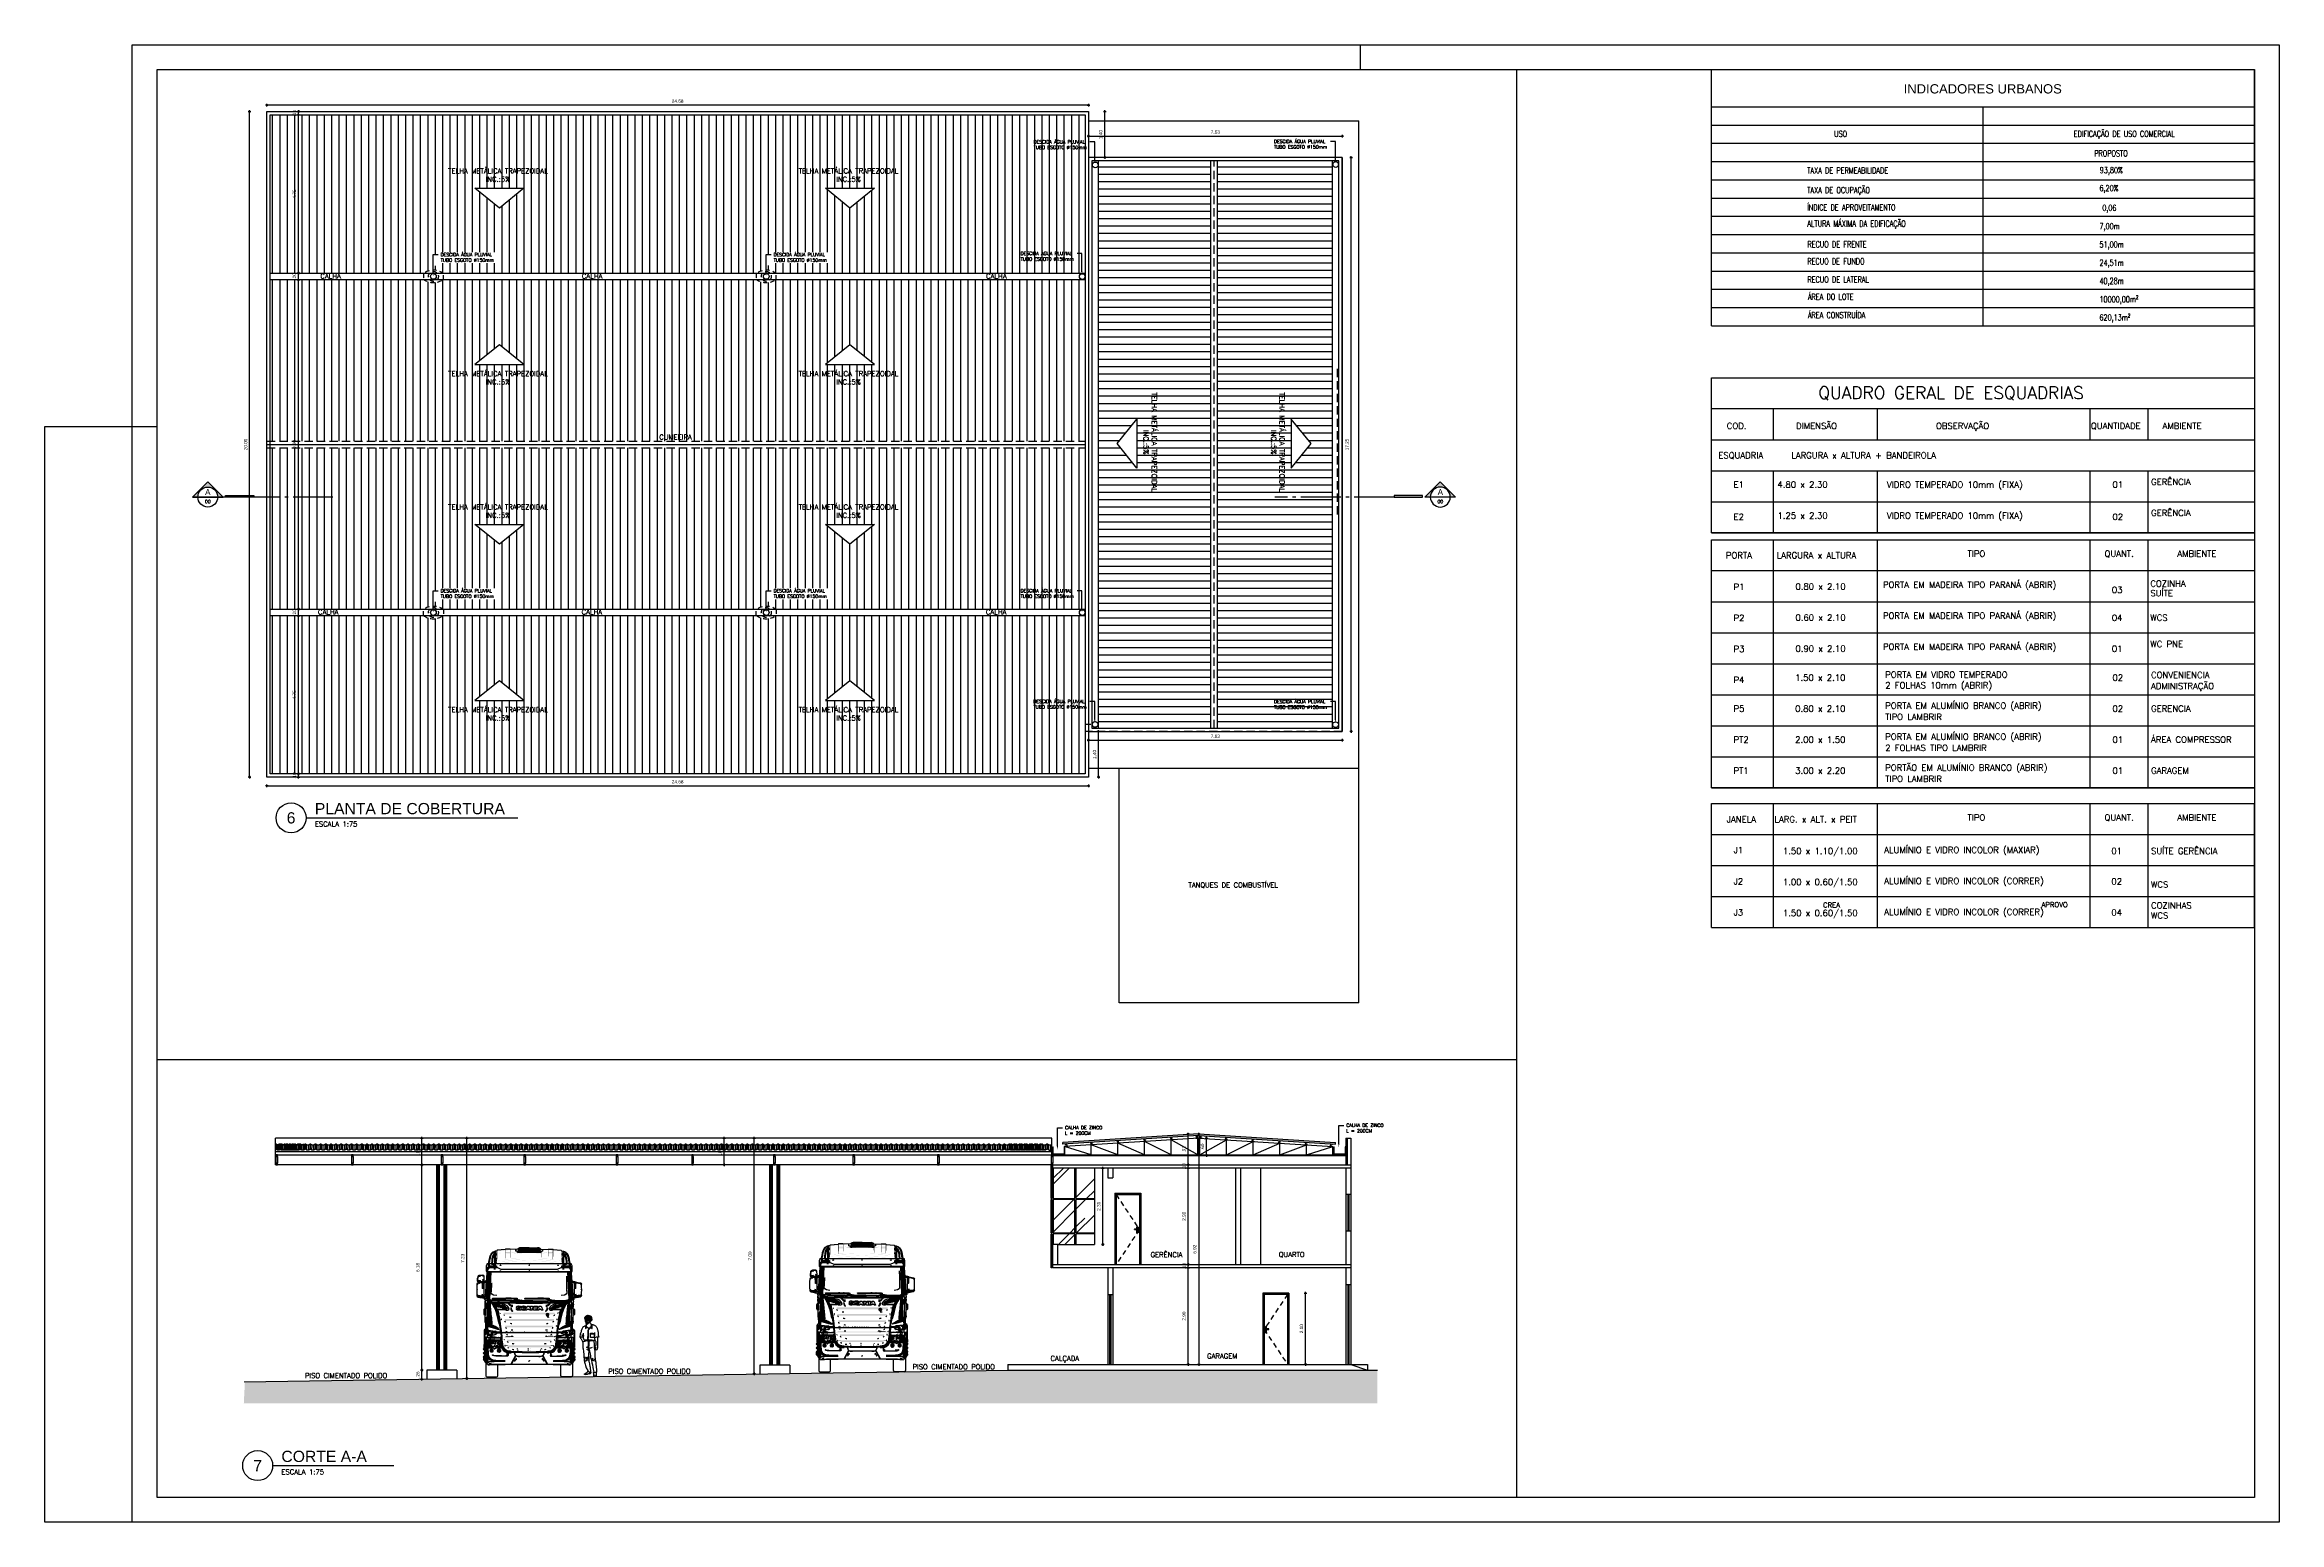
# Model space of a CAD drawing. Header units: millimetres. Extents: x 1111 to 1333, y -447 to -319.
# Drawn here: x 1266 to 1333.2, y -447 to -402.6 of the extents above; entities that cross this region are included whole.
import ezdxf
from ezdxf import colors
from ezdxf.entities.mleader import LeaderData, LeaderLine
from ezdxf.enums import TextEntityAlignment as Align
from ezdxf.math import Vec2, Vec3

# ---------------------------------------------------------------- set-up
doc = ezdxf.new("R2010")
doc.units = ezdxf.units.MM
doc.header["$PDMODE"] = 35
doc.linetypes.add('ACAD_ISO04W100', pattern=[30, 24, -3, 0, -3])
doc.linetypes.add('HIDDEN', pattern=[0.375, 0.25, -0.125])
for name, color, linetype in [('08', 8, 'Continuous'), ('A-PEN-Y', 2, 'Continuous'), ('ARQ-ALVENARIA', 4, 'Continuous'), ('ARQ-COTAS', 30, 'Continuous'), ('ARQ-EIXOS', 2, 'ACAD_ISO04W100'), ('ARQ-ESQ-01', 1, 'Continuous'), ('ARQ-ESTRUTURA', 6, 'Continuous'), ('ARQ-HACHURA', 253, 'Continuous'), ('ARQ-PENA-01', 1, 'Continuous'), ('ARQ-PENA-02', 2, 'Continuous'), ('ARQ-PENA-03', 3, 'Continuous'), ('ARQ-PENA-06', 6, 'Continuous'), ('ARQ-PENA-FINA-CINZA', 8, 'Continuous'), ('ARQ-PROJ-01', 1, 'HIDDEN'), ('ARQ-SÍMBOLOS', 2, 'Continuous'), ('ARQ-TEXTO2', 2, 'Continuous'), ('ARQ-TEXTO3', 3, 'Continuous'), ('ARQ-TEXTO4', 4, 'Continuous'), ('CERC02', 3, 'Continuous'), ('CERCAD-1', 1, 'Continuous'), ('CERCAD-2', 7, 'Continuous'), ('CORTE', 4, 'Continuous'), ('COTAS', 1, 'Continuous'), ('E-txt-g', 3, 'Continuous'), ('HACHURIA', 8, 'Continuous'), ('PCORTE', 3, 'Continuous'), ('PRANCHA', 1, 'Continuous'), ('PVISTA2', 2, 'Continuous'), ('TEXTO', 3, 'Continuous'), ('TXT', 2, 'Continuous'), ('VISTA 2', 1, 'Continuous'), ('VISTA-01', 7, 'Continuous'), ('VISTA02', 1, 'Continuous')]:
    doc.layers.add(name, color=color, linetype=linetype)
doc.styles.add('ARIAL', font='arial.ttf')
doc.styles.add('CARIMBO_DADOS', font='arial.ttf', dxfattribs={"height": 0.1})
doc.styles.add('REG80', font='romans.shx', dxfattribs={"width": 0.8, "height": 0.2})
doc.styles.add('ROMAND', font='romand', dxfattribs={"height": 0.004})
doc.styles.add('ROMANS', font='romans')
doc.styles.add('Romans_Anot', font='romans.shx')
doc.styles.add('WMF-ARIAL0', font='arial.ttf')
doc.dimstyles.new('COTAS_EXTERNAS', dxfattribs={"dimtxt": 0.1, "dimasz": 0.01, "dimexe": 0, "dimexo": 0, "dimgap": 0.07, "dimtad": 1, "dimzin": 5, "dimdsep": 46, "dimtxsty": 'CARIMBO_DADOS', "dimblk1": 'CIRCULOS', "dimblk2": 'CIRCULOS', "dimsah": 1, "dimcen": 0, "dimse1": 1, "dimse2": 1, "dimclrd": 8, "dimclre": 8, "dimclrt": 230, "dimadec": 0, "dimazin": 0, "dimtfac": 100, "dimtix": 1, "dimtmove": 2, "dimatfit": 3, "dimldrblk": 'CIRCULOS', "dimfxl": 0, "dimtolj": 1, "dimtzin": 5, "dimarcsym": 0})
pattern_1 = [(90, (153.1957, -14.88474), (-0.22225, 0), [])]
pattern_2 = [(0, (153.1957, -14.88474), (0, 0.22225), [])]

msp = doc.modelspace()

# ---------------------------------------------------------------- texts
at = {"layer": 'A-PEN-Y', "style": 'REG80', "width": 0.7}
for s, height, p in [('ÍNDICE DE APROVEITAMENTO', 0.18281, (1318.988, -407.582)), ('0,06', 0.1828, (1327.85, -407.595)), ('ALTURA MÁXIMA DA EDIFICAÇÃO', 0.18281, (1318.991, -408.069)), ('7,00m', 0.1828, (1327.766, -408.147)), ('51,00m', 0.1828, (1327.766, -408.696))]:
    msp.add_text(s, height=height, dxfattribs=at).set_placement(p)
at = {"layer": 'ARQ-COTAS', "color": 2, "char_height": 0.1, "attachment_point": 1, "style": 'Romans_Anot'}
for insert in [(1302.97, -405.457), (1295.747, -405.47), (1295.357, -408.824), (1295.357, -418.958), (1295.742, -422.283), (1302.968, -422.29)]:
    msp.add_mtext('DESCIDA ÁGUA PLUVIAL\\PTUBO ESGOTO %%C150mm', dxfattribs=dict(at, insert=insert))
at = {"layer": 'ARQ-TEXTO3', "char_height": 0.15, "attachment_point": 5, "style": 'ROMANS'}
for s, insert in [('TELHA METÁLICA TRAPEZOIDAL\\PINC.:5%', (1279.659, -406.517)), ('TELHA METÁLICA TRAPEZOIDAL\\PINC.:5%', (1290.189, -406.517)), ('CALHA', (1274.633, -409.556)), ('CALHA', (1282.489, -409.556)), ('CALHA', (1294.631, -409.556)), ('TELHA METÁLICA TRAPEZOIDAL\\PINC.:5%', (1279.659, -412.61)), ('TELHA METÁLICA TRAPEZOIDAL\\PINC.:5%', (1290.189, -412.61)), ('CUMEEIRA', (1284.995, -414.393)), ('TELHA METÁLICA TRAPEZOIDAL\\PINC.:5%', (1279.659, -416.617)), ('TELHA METÁLICA TRAPEZOIDAL\\PINC.:5%', (1290.189, -416.617)), ('CALHA', (1274.561, -419.649)), ('CALHA', (1282.481, -419.649)), ('CALHA', (1294.624, -419.649)), ('TELHA METÁLICA TRAPEZOIDAL\\PINC.:5%', (1279.659, -422.71)), ('TELHA METÁLICA TRAPEZOIDAL\\PINC.:5%', (1290.189, -422.71))]:
    msp.add_mtext(s, dxfattribs=dict(at, insert=insert))
at = {"layer": 'ARQ-TEXTO3', "char_height": 0.15, "attachment_point": 5, "rotation": 270, "style": 'ROMANS'}
for insert in [(1299.25, -414.544), (1303.09, -414.544)]:
    msp.add_mtext('TELHA METÁLICA TRAPEZOIDAL\\PINC.:5%', dxfattribs=dict(at, insert=insert))
at = {"layer": 'ARQ-TEXTO3', "char_height": 0.15, "attachment_point": 5, "style": 'ROMANS'}
for s, insert, width in [('TANQUES DE COMBUSTÍVEL', (1301.746, -427.859), 2.82304), ('GERÊNCIA', (1299.742, -438.96), 1.12177), ('QUARTO', (1303.501, -438.96), 0.84436), ('PISO CIMENTADO POLIDO', (1293.35, -442.327), 4.21514), ('CALÇADA', (1296.687, -442.097), 0.84436), ('GARAGEM', (1301.417, -442.005), 0.84436), ('PISO CIMENTADO POLIDO', (1275.097, -442.591), 4.21514), ('PISO CIMENTADO POLIDO', (1284.207, -442.461), 4.21514)]:
    msp.add_mtext(s, dxfattribs=dict(at, insert=insert, width=width))
at = {"layer": 'CERC02', "style": 'ROMANS'}
for s, p in [('CREA', (1319.465, -428.378)), ('APROVO', (1326.028, -428.367))]:
    msp.add_text(s, height=0.15, dxfattribs=at).set_placement(p, align=Align.TOP_LEFT)
at = {"layer": 'E-txt-g', "color": 2, "style": 'REG80', "width": 0.7}
for s, height, p in [('USO', 0.1828, (1319.797, -405.371)), ('EDIFICAÇÃO DE USO COMERCIAL ', 0.18281, (1326.996, -405.371)), ('PROPOSTO', 0.1828, (1327.61, -405.958)), ('TAXA DE PERMEABILIDADE', 0.18281, (1318.988, -406.471)), ('93,80%%%', 0.1828, (1327.775, -406.461)), ('TAXA DE OCUPAÇÃO', 0.18281, (1318.988, -407.061)), ('6,20%%%', 0.1828, (1327.766, -407.001)), ('RECUO DE FRENTE', 0.18281, (1318.995, -408.69)), ('RECUO DE FUNDO', 0.18281, (1318.992, -409.201)), ('24,51m', 0.1828, (1327.766, -409.244)), ('ÁREA DO LOTE', 0.18281, (1319.007, -410.268)), ('RECUO DE LATERAL', 0.18281, (1318.995, -409.748)), ('40,28m', 0.1828, (1327.766, -409.793)), ('ÁREA CONSTRUÍDA', 0.18281, (1319.007, -410.817)), ('620,13m²', 0.1828, (1327.766, -410.889)), ('10000,00m²', 0.1828, (1327.766, -410.341))]:
    msp.add_text(s, height=height, dxfattribs=at).set_placement(p)
at = {"layer": 'TEXTO', "color": 253, "style": 'WMF-ARIAL0'}
msp.add_text('INDICADORES URBANOS', height=0.27951, dxfattribs=at).set_placement((1324.26, -404.067), align=Align.CENTER)
at = {"layer": 'TXT', "color": 3, "style": 'ROMAND'}
msp.add_text('QUADRO GERAL DE ESQUADRIAS', height=0.37268, dxfattribs=at).set_placement((1319.323, -413.246))
at = {"layer": 'TXT'}
for s, height, style, p in [('COD.', 0.1863, 'ROMAND', (1316.572, -414.148)), ('DIMENSÃO', 0.1863, 'ROMAND', (1318.653, -414.148)), ('OBSERVAÇÃO', 0.1863, 'ROMAND', (1322.856, -414.148)), ('QUANTIDADE', 0.1863, 'ROMAND', (1327.51, -414.148)), ('AMBIENTE', 0.1863, 'ROMAND', (1329.662, -414.148)), ('ESQUADRIA', 0.1863, 'ROMAND', (1316.317, -415.034)), ('LARGURA x ALTURA + BANDEIROLA', 0.18634, 'ROMAND', (1318.51, -415.034)), ('E1', 0.1863, 'ROMANS', (1316.775, -415.911)), ('4.80 x 2.30 ', 0.18634, 'ROMANS', (1318.094, -415.911)), ('VIDRO TEMPERADO 10mm (FIXA)', 0.18634, 'ROMANS', (1321.382, -415.913)), ('01', 0.1863, 'ROMANS', (1328.156, -415.911)), ('GERÊNCIA', 0.1863, 'ROMANS', (1329.316, -415.83)), ('E2', 0.1863, 'ROMANS', (1316.775, -416.881)), ('1.25 x 2.30', 0.18634, 'ROMANS', (1318.094, -416.843)), ('VIDRO TEMPERADO 10mm (FIXA)', 0.18634, 'ROMANS', (1321.382, -416.844)), ('02', 0.1863, 'ROMANS', (1328.156, -416.881)), ('GERÊNCIA', 0.1863, 'ROMANS', (1329.316, -416.762)), ('PORTA      ', 0.18634, 'ROMAND', (1316.546, -418.038)), ('LARGURA x ALTURA', 0.18634, 'ROMAND', (1318.071, -418.038)), ('TIPO', 0.1863, 'ROMANS', (1323.803, -417.99)), ('QUANT.', 0.1863, 'ROMANS', (1327.919, -417.99)), ('AMBIENTE', 0.1863, 'ROMANS', (1330.107, -417.99)), ('P1', 0.1863, 'ROMANS', (1316.775, -418.985)), ('0.80 x 2.10', 0.18634, 'ROMANS', (1318.634, -418.975)), ('PORTA EM MADEIRA TIPO PARANÁ (ABRIR)', 0.18634, 'ROMANS', (1321.263, -418.922)), ('COZINHA', 0.1863, 'ROMANS', (1329.295, -418.887)), ('03', 0.1863, 'ROMANS', (1328.138, -419.076)), ('SUÍTE', 0.1863, 'ROMANS', (1329.295, -419.174)), ('P2', 0.1863, 'ROMANS', (1316.775, -419.917)), ('0.60 x 2.10', 0.18634, 'ROMANS', (1318.634, -419.907)), ('PORTA EM MADEIRA TIPO PARANÁ (ABRIR)', 0.18634, 'ROMANS', (1321.263, -419.853)), ('04', 0.1863, 'ROMANS', (1328.138, -419.916)), ('WCS', 0.1863, 'ROMANS', (1329.295, -419.912)), ('P3', 0.1863, 'ROMANS', (1316.775, -420.849)), ('0.90 x 2.10', 0.18634, 'ROMANS', (1318.634, -420.839)), ('PORTA EM MADEIRA TIPO PARANÁ (ABRIR)', 0.18634, 'ROMANS', (1321.263, -420.785)), ('01', 0.1863, 'ROMANS', (1328.138, -420.845)), ('WC PNE', 0.1863, 'ROMANS', (1329.295, -420.704)), ('1.50 x 2.10', 0.18634, 'ROMANS', (1318.626, -421.711)), ('PORTA EM VIDRO TEMPERADO ', 0.18634, 'ROMANS', (1321.331, -421.622)), ('02', 0.1863, 'ROMANS', (1328.156, -421.711)), ('CONVENIENCIA', 0.18634, 'ROMANS', (1329.316, -421.632)), ('P4', 0.1863, 'ROMANS', (1316.775, -421.78)), ('2 FOLHAS 10mm (ABRIR) ', 0.18634, 'ROMANS', (1321.331, -421.941)), ('ADMINISTRAÇÃO', 0.18634, 'ROMANS', (1329.316, -421.967)), ('P5', 0.1863, 'ROMANS', (1316.775, -422.643)), ('0.80 x 2.10', 0.18634, 'ROMANS', (1318.626, -422.643)), ('TIPO LAMBRIR', 0.18634, 'ROMANS', (1321.331, -422.89)), ('PORTA EM ALUMÍNIO BRANCO (ABRIR)', 0.18634, 'ROMANS', (1321.331, -422.554)), ('02', 0.1863, 'ROMANS', (1328.156, -422.643)), ('GERENCIA', 0.1863, 'ROMANS', (1329.316, -422.642)), ('PT2', 0.1863, 'ROMANS', (1316.775, -423.574)), ('2.00 x 1.50', 0.18634, 'ROMANS', (1318.626, -423.574)), ('PORTA EM ALUMÍNIO BRANCO (ABRIR)', 0.18634, 'ROMANS', (1321.331, -423.486)), ('01', 0.1863, 'ROMANS', (1328.156, -423.574)), ('ÁREA COMPRESSOR', 0.18634, 'ROMANS', (1329.316, -423.573)), ('2 FOLHAS TIPO LAMBRIR', 0.18634, 'ROMANS', (1321.331, -423.822)), ('PORTÃO EM ALUMÍNIO BRANCO (ABRIR)', 0.18634, 'ROMANS', (1321.331, -424.417)), ('PT1', 0.1863, 'ROMANS', (1316.775, -424.506)), ('3.00 x 2.20', 0.18634, 'ROMANS', (1318.626, -424.506)), ('TIPO LAMBRIR', 0.18634, 'ROMANS', (1321.331, -424.753)), ('01', 0.1863, 'ROMANS', (1328.156, -424.506)), ('GARAGEM', 0.1863, 'ROMANS', (1329.316, -424.505)), ('JANELA', 0.1863, 'ROMAND', (1316.572, -425.971)), ('LARG. x ALT. x PEIT', 0.18634, 'ROMAND', (1318.005, -425.971)), ('TIPO', 0.1863, 'ROMANS', (1323.803, -425.915)), ('QUANT.', 0.1863, 'ROMANS', (1327.919, -425.915)), ('AMBIENTE', 0.1863, 'ROMANS', (1330.107, -425.915)), ('J1', 0.1863, 'ROMANS', (1316.775, -426.896)), ('1.50 x 1.10/1.00', 0.18634, 'ROMANS', (1318.259, -426.921)), ('ALUMÍNIO E VIDRO INCOLOR (MAXIAR)', 0.18634, 'ROMANS', (1321.301, -426.889)), ('01', 0.1863, 'ROMANS', (1328.125, -426.921)), ('SUÍTE GERÊNCIA', 0.18634, 'ROMANS', (1329.316, -426.923)), ('ALUMÍNIO E VIDRO INCOLOR (CORRER)', 0.18634, 'ROMANS', (1321.301, -427.821)), ('J2', 0.1863, 'ROMANS', (1316.775, -427.837)), ('1.00 x 0.60/1.50', 0.18634, 'ROMANS', (1318.259, -427.853)), ('02', 0.1863, 'ROMANS', (1328.125, -427.837)), ('WCS', 0.1863, 'ROMANS', (1329.316, -427.928)), ('J3', 0.1863, 'ROMANS', (1316.775, -428.769)), ('1.50 x 0.60/1.50', 0.18634, 'ROMANS', (1318.259, -428.784)), ('ALUMÍNIO E VIDRO INCOLOR (CORRER)', 0.18634, 'ROMANS', (1321.301, -428.752)), ('04', 0.1863, 'ROMANS', (1328.125, -428.769)), ('WCS', 0.1863, 'ROMANS', (1329.316, -428.86)), ('COZINHAS', 0.1863, 'ROMANS', (1329.316, -428.558))]:
    msp.add_text(s, height=height, dxfattribs=dict(at, style=style)).set_placement(p)

# ---------------------------------------------------------------- blocks, each defined once
blk = doc.blocks.new('*U279')
at = {"layer": 'ARQ-SÍMBOLOS'}
blk.add_line((0.6, 0), (9.075, 0), dxfattribs=at)
blk.add_circle((0, 0), 0.6, dxfattribs=at)
at = {"layer": 'ARQ-TEXTO2', "style": 'ROMANS'}
blk.add_attdef('ESCALA1', text='', height=0.2, dxfattribs=at).set_placement((0.951, -0.149), align=Align.TOP_LEFT)
at = {"layer": 'ARQ-TEXTO4', "style": 'ARIAL'}
blk.add_attdef('0', text='', height=0.45, dxfattribs=at).set_placement((0, 0), align=Align.MIDDLE)
blk.add_attdef('TITULODODESENHO', (0.951, 0.146), '', height=0.45, dxfattribs=at)
blk = doc.blocks.new('CIRCULOS')
at = {"layer": 'COTAS'}
for p, q in [((-4, 0), (4, 0)), ((0, 4), (0, -4))]:
    blk.add_line(p, q, dxfattribs=at)
for radius in [2, 1]:
    blk.add_circle((0, 0), radius, dxfattribs=at)
blk = doc.blocks.new('*D213')
at = {"color": 8, "lineweight": -2, "transparency": 16777216}
blk.add_line((1272.2, -424.603), (1272.2, -404.623), dxfattribs=at)
at = {"layer": 'DEFPOINTS', "color": 0, "transparency": 16777216}
for p in [(1272.2, -404.613), (1272.72, -404.613), (1272.72, -424.613)]:
    blk.add_point(p, dxfattribs=at)
at = {"color": 8, "lineweight": -2, "transparency": 16777216, "xscale": 0.01, "yscale": 0.01, "zscale": 0.01}
for p, rotation in [((1272.2, -404.613), 90), ((1272.2, -424.613), 270)]:
    blk.add_blockref('CIRCULOS', p, dxfattribs=dict(at, rotation=rotation))
at = {"color": 230, "transparency": 16777216, "insert": (1272.079, -414.613), "char_height": 0.1, "attachment_point": 5, "rotation": 90, "style": 'CARIMBO_DADOS'}
blk.add_mtext('\\A1;20.00', dxfattribs=at)
blk = doc.blocks.new('*D214')
at = {"color": 8, "lineweight": -2, "transparency": 16777216}
blk.add_line((1297.385, -404.416), (1272.73, -404.416), dxfattribs=at)
at = {"layer": 'DEFPOINTS', "color": 0, "transparency": 16777216}
for p in [(1272.72, -404.416), (1272.72, -404.613), (1297.395, -404.613)]:
    blk.add_point(p, dxfattribs=at)
at = {"color": 8, "lineweight": -2, "transparency": 16777216, "xscale": 0.01, "yscale": 0.01, "zscale": 0.01, "rotation": 180}
blk.add_blockref('CIRCULOS', (1272.72, -404.416), dxfattribs=at)
at = {"color": 8, "lineweight": -2, "transparency": 16777216, "xscale": 0.01, "yscale": 0.01, "zscale": 0.01}
blk.add_blockref('CIRCULOS', (1297.395, -404.416), dxfattribs=at)
at = {"color": 230, "transparency": 16777216, "insert": (1285.057, -404.295), "char_height": 0.1, "attachment_point": 5, "style": 'CARIMBO_DADOS'}
blk.add_mtext('\\A1;24.68', dxfattribs=at)
blk = doc.blocks.new('*D215')
at = {"color": 8, "lineweight": -2, "transparency": 16777216}
blk.add_line((1297.886, -405.978), (1297.886, -404.623), dxfattribs=at)
at = {"layer": 'DEFPOINTS', "color": 0, "transparency": 16777216}
for p in [(1297.395, -404.613), (1297.886, -404.613), (1298.183, -405.988)]:
    blk.add_point(p, dxfattribs=at)
at = {"color": 8, "lineweight": -2, "transparency": 16777216, "xscale": 0.01, "yscale": 0.01, "zscale": 0.01}
for p, rotation in [((1297.886, -404.613), 90), ((1297.886, -405.988), 270)]:
    blk.add_blockref('CIRCULOS', p, dxfattribs=dict(at, rotation=rotation))
at = {"color": 230, "transparency": 16777216, "insert": (1297.765, -405.301), "char_height": 0.1, "attachment_point": 5, "rotation": 90, "style": 'CARIMBO_DADOS'}
blk.add_mtext('\\A1;1.40', dxfattribs=at)
blk = doc.blocks.new('*D216')
at = {"color": 8, "lineweight": -2, "transparency": 16777216}
blk.add_line((1297.701, -424.603), (1297.701, -423.248), dxfattribs=at)
at = {"layer": 'DEFPOINTS', "color": 0, "transparency": 16777216}
for p in [(1297.548, -423.238), (1297.701, -423.238), (1297.395, -424.613)]:
    blk.add_point(p, dxfattribs=at)
at = {"color": 8, "lineweight": -2, "transparency": 16777216, "xscale": 0.01, "yscale": 0.01, "zscale": 0.01}
for p, rotation in [((1297.701, -423.238), 90), ((1297.701, -424.613), 270)]:
    blk.add_blockref('CIRCULOS', p, dxfattribs=dict(at, rotation=rotation))
at = {"color": 230, "transparency": 16777216, "insert": (1297.58, -423.926), "char_height": 0.1, "attachment_point": 5, "rotation": 90, "style": 'CARIMBO_DADOS'}
blk.add_mtext('\\A1;1.40', dxfattribs=at)
blk = doc.blocks.new('*D217')
at = {"color": 8, "lineweight": -2, "transparency": 16777216}
blk.add_line((1305.285, -423.228), (1305.285, -405.998), dxfattribs=at)
at = {"layer": 'DEFPOINTS', "color": 0, "transparency": 16777216}
for p in [(1305.02, -405.988), (1305.285, -405.988), (1305.02, -423.238)]:
    blk.add_point(p, dxfattribs=at)
at = {"color": 8, "lineweight": -2, "transparency": 16777216, "xscale": 0.01, "yscale": 0.01, "zscale": 0.01}
for p, rotation in [((1305.285, -405.988), 90), ((1305.285, -423.238), 270)]:
    blk.add_blockref('CIRCULOS', p, dxfattribs=dict(at, rotation=rotation))
at = {"color": 230, "transparency": 16777216, "insert": (1305.164, -414.613), "char_height": 0.1, "attachment_point": 5, "rotation": 90, "style": 'CARIMBO_DADOS'}
blk.add_mtext('\\A1;17.25', dxfattribs=at)
blk = doc.blocks.new('*D218')
at = {"color": 8, "lineweight": -2, "transparency": 16777216}
blk.add_line((1297.405, -423.502), (1305.01, -423.502), dxfattribs=at)
at = {"layer": 'DEFPOINTS', "color": 0, "transparency": 16777216}
for p in [(1297.395, -423.383), (1305.02, -423.238), (1305.02, -423.502)]:
    blk.add_point(p, dxfattribs=at)
at = {"color": 8, "lineweight": -2, "transparency": 16777216, "xscale": 0.01, "yscale": 0.01, "zscale": 0.01, "rotation": 180}
blk.add_blockref('CIRCULOS', (1297.395, -423.502), dxfattribs=at)
at = {"color": 8, "lineweight": -2, "transparency": 16777216, "xscale": 0.01, "yscale": 0.01, "zscale": 0.01}
blk.add_blockref('CIRCULOS', (1305.02, -423.502), dxfattribs=at)
at = {"color": 230, "transparency": 16777216, "insert": (1301.207, -423.381), "char_height": 0.1, "attachment_point": 5, "style": 'CARIMBO_DADOS'}
blk.add_mtext('\\A1;7.63', dxfattribs=at)
blk = doc.blocks.new('*D219')
at = {"color": 8, "lineweight": -2, "transparency": 16777216}
blk.add_line((1297.405, -405.346), (1305.01, -405.346), dxfattribs=at)
at = {"layer": 'DEFPOINTS', "color": 0, "transparency": 16777216}
for p in [(1305.02, -405.346), (1297.395, -405.988), (1305.02, -405.988)]:
    blk.add_point(p, dxfattribs=at)
at = {"color": 8, "lineweight": -2, "transparency": 16777216, "xscale": 0.01, "yscale": 0.01, "zscale": 0.01, "rotation": 180}
blk.add_blockref('CIRCULOS', (1297.395, -405.346), dxfattribs=at)
at = {"color": 8, "lineweight": -2, "transparency": 16777216, "xscale": 0.01, "yscale": 0.01, "zscale": 0.01}
blk.add_blockref('CIRCULOS', (1305.02, -405.346), dxfattribs=at)
at = {"color": 230, "transparency": 16777216, "insert": (1301.207, -405.224), "char_height": 0.1, "attachment_point": 5, "style": 'CARIMBO_DADOS'}
blk.add_mtext('\\A1;7.63', dxfattribs=at)
blk = doc.blocks.new('*D220')
at = {"color": 8, "lineweight": -2, "transparency": 16777216}
blk.add_line((1272.73, -424.87), (1297.385, -424.87), dxfattribs=at)
at = {"layer": 'DEFPOINTS', "color": 0, "transparency": 16777216}
for p in [(1272.72, -424.613), (1297.395, -424.613), (1297.395, -424.87)]:
    blk.add_point(p, dxfattribs=at)
at = {"color": 8, "lineweight": -2, "transparency": 16777216, "xscale": 0.01, "yscale": 0.01, "zscale": 0.01, "rotation": 180}
blk.add_blockref('CIRCULOS', (1272.72, -424.87), dxfattribs=at)
at = {"color": 8, "lineweight": -2, "transparency": 16777216, "xscale": 0.01, "yscale": 0.01, "zscale": 0.01}
blk.add_blockref('CIRCULOS', (1297.395, -424.87), dxfattribs=at)
at = {"color": 230, "transparency": 16777216, "insert": (1285.057, -424.749), "char_height": 0.1, "attachment_point": 5, "style": 'CARIMBO_DADOS'}
blk.add_mtext('\\A1;24.68', dxfattribs=at)
blk = doc.blocks.new('*D221')
at = {"color": 8, "lineweight": -2, "transparency": 16777216}
blk.add_line((1273.666, -424.503), (1273.666, -419.773), dxfattribs=at)
at = {"layer": 'DEFPOINTS', "color": 0, "transparency": 16777216}
for p in [(1273.666, -419.763), (1273.666, -419.763), (1273.666, -424.513)]:
    blk.add_point(p, dxfattribs=at)
at = {"color": 8, "lineweight": -2, "transparency": 16777216, "xscale": 0.01, "yscale": 0.01, "zscale": 0.01}
for p, rotation in [((1273.666, -419.763), 90), ((1273.666, -424.513), 270)]:
    blk.add_blockref('CIRCULOS', p, dxfattribs=dict(at, rotation=rotation))
at = {"color": 230, "transparency": 16777216, "insert": (1273.545, -422.138), "char_height": 0.1, "attachment_point": 5, "rotation": 90, "style": 'CARIMBO_DADOS'}
blk.add_mtext('\\A1;4.75', dxfattribs=at)
blk = doc.blocks.new('*D222')
at = {"color": 8, "lineweight": -2, "transparency": 16777216}
for p, q in [((1273.666, -419.553), (1273.666, -419.543)), ((1273.666, -419.763), (1273.666, -419.563)), ((1273.666, -419.773), (1273.666, -419.783))]:
    blk.add_line(p, q, dxfattribs=at)
at = {"layer": 'DEFPOINTS', "color": 0, "transparency": 16777216}
for p in [(1273.666, -419.563), (1273.666, -419.763), (1273.88, -419.563)]:
    blk.add_point(p, dxfattribs=at)
at = {"color": 8, "lineweight": -2, "transparency": 16777216, "xscale": 0.01, "yscale": 0.01, "zscale": 0.01}
for p, rotation in [((1273.666, -419.563), 270), ((1273.666, -419.763), 90)]:
    blk.add_blockref('CIRCULOS', p, dxfattribs=dict(at, rotation=rotation))
at = {"color": 230, "transparency": 16777216, "insert": (1273.545, -419.663), "char_height": 0.1, "attachment_point": 5, "rotation": 90, "style": 'CARIMBO_DADOS'}
blk.add_mtext('\\A1;.20', dxfattribs=at)
blk = doc.blocks.new('*D223')
at = {"color": 8, "lineweight": -2, "transparency": 16777216}
blk.add_line((1273.666, -419.553), (1273.666, -409.673), dxfattribs=at)
at = {"layer": 'DEFPOINTS', "color": 0, "transparency": 16777216}
for p in [(1273.666, -409.663), (1273.679, -409.663), (1273.88, -419.563)]:
    blk.add_point(p, dxfattribs=at)
at = {"color": 8, "lineweight": -2, "transparency": 16777216, "xscale": 0.01, "yscale": 0.01, "zscale": 0.01}
for p, rotation in [((1273.666, -409.663), 90), ((1273.666, -419.563), 270)]:
    blk.add_blockref('CIRCULOS', p, dxfattribs=dict(at, rotation=rotation))
at = {"color": 230, "transparency": 16777216, "insert": (1273.545, -414.613), "char_height": 0.1, "attachment_point": 5, "rotation": 90, "style": 'CARIMBO_DADOS'}
blk.add_mtext('\\A1;9.90', dxfattribs=at)
blk = doc.blocks.new('*D224')
at = {"color": 8, "lineweight": -2, "transparency": 16777216}
for p, q in [((1273.666, -409.453), (1273.666, -409.443)), ((1273.666, -409.663), (1273.666, -409.463)), ((1273.666, -409.673), (1273.666, -409.683))]:
    blk.add_line(p, q, dxfattribs=at)
at = {"layer": 'DEFPOINTS', "color": 0, "transparency": 16777216}
for p in [(1273.666, -409.463), (1273.679, -409.463), (1273.679, -409.663)]:
    blk.add_point(p, dxfattribs=at)
at = {"color": 8, "lineweight": -2, "transparency": 16777216, "xscale": 0.01, "yscale": 0.01, "zscale": 0.01}
for p, rotation in [((1273.666, -409.463), 270), ((1273.666, -409.663), 90)]:
    blk.add_blockref('CIRCULOS', p, dxfattribs=dict(at, rotation=rotation))
at = {"color": 230, "transparency": 16777216, "insert": (1273.545, -409.563), "char_height": 0.1, "attachment_point": 5, "rotation": 90, "style": 'CARIMBO_DADOS'}
blk.add_mtext('\\A1;.20', dxfattribs=at)
blk = doc.blocks.new('*D225')
at = {"color": 8, "lineweight": -2, "transparency": 16777216}
blk.add_line((1273.666, -409.453), (1273.666, -404.723), dxfattribs=at)
at = {"layer": 'DEFPOINTS', "color": 0, "transparency": 16777216}
for p in [(1273.666, -404.713), (1273.679, -404.713), (1273.679, -409.463)]:
    blk.add_point(p, dxfattribs=at)
at = {"color": 8, "lineweight": -2, "transparency": 16777216, "xscale": 0.01, "yscale": 0.01, "zscale": 0.01}
for p, rotation in [((1273.666, -404.713), 90), ((1273.666, -409.463), 270)]:
    blk.add_blockref('CIRCULOS', p, dxfattribs=dict(at, rotation=rotation))
at = {"color": 230, "transparency": 16777216, "insert": (1273.545, -407.088), "char_height": 0.1, "attachment_point": 5, "rotation": 90, "style": 'CARIMBO_DADOS'}
blk.add_mtext('\\A1;4.75', dxfattribs=at)
blk = doc.blocks.new('*D226')
at = {"color": 8, "lineweight": -2, "transparency": 16777216}
for p, q in [((1273.666, -424.503), (1273.666, -424.493)), ((1273.666, -424.613), (1273.666, -424.513)), ((1273.666, -424.623), (1273.666, -424.633))]:
    blk.add_line(p, q, dxfattribs=at)
at = {"layer": 'DEFPOINTS', "color": 0, "transparency": 16777216}
for p in [(1273.666, -424.513), (1273.772, -424.513), (1273.772, -424.613)]:
    blk.add_point(p, dxfattribs=at)
at = {"color": 8, "lineweight": -2, "transparency": 16777216, "xscale": 0.01, "yscale": 0.01, "zscale": 0.01}
for p, rotation in [((1273.666, -424.513), 270), ((1273.666, -424.613), 90)]:
    blk.add_blockref('CIRCULOS', p, dxfattribs=dict(at, rotation=rotation))
at = {"color": 230, "transparency": 16777216, "insert": (1273.545, -424.563), "char_height": 0.1, "attachment_point": 5, "rotation": 90, "style": 'CARIMBO_DADOS'}
blk.add_mtext('\\A1;.10', dxfattribs=at)
blk = doc.blocks.new('*D227')
at = {"color": 8, "lineweight": -2, "transparency": 16777216}
for p, q in [((1273.666, -404.603), (1273.666, -404.593)), ((1273.666, -404.713), (1273.666, -404.613)), ((1273.666, -404.723), (1273.666, -404.733))]:
    blk.add_line(p, q, dxfattribs=at)
at = {"layer": 'DEFPOINTS', "color": 0, "transparency": 16777216}
for p in [(1273.666, -404.613), (1273.781, -404.613), (1273.781, -404.713)]:
    blk.add_point(p, dxfattribs=at)
at = {"color": 8, "lineweight": -2, "transparency": 16777216, "xscale": 0.01, "yscale": 0.01, "zscale": 0.01}
for p, rotation in [((1273.666, -404.613), 270), ((1273.666, -404.713), 90)]:
    blk.add_blockref('CIRCULOS', p, dxfattribs=dict(at, rotation=rotation))
at = {"color": 230, "transparency": 16777216, "insert": (1273.545, -404.663), "char_height": 0.1, "attachment_point": 5, "rotation": 90, "style": 'CARIMBO_DADOS'}
blk.add_mtext('\\A1;.10', dxfattribs=at)
blk = doc.blocks.new('Fechadura Soprano 03001.0831')
at = {"layer": 'ARQ-PENA-FINA-CINZA'}
for p, q in [((-0.017, 0.065), (-0.019, 0.066)), ((0.017, 0.065), (0.018, 0.066)), ((-0.019, -0.104), (-0.017, -0.103)), ((0.017, -0.103), (0.018, -0.104))]:
    blk.add_line(p, q, dxfattribs=at)
for points in [[(-0.019, 0.066), (-0.019, -0.104)], [(-0.017, 0.065), (-0.017, -0.103)], [(0.017, 0.008), (0.017, 0.065)], [(0.018, 0.008), (0.018, 0.066)], [(0.017, -0.103), (0.017, -0.008)], [(0.018, -0.104), (0.018, -0.008)]]:
    blk.add_lwpolyline(points, dxfattribs=at)
blk.add_lwpolyline([(0, -0.008), (0.085, -0.008, 0.414214), (0.09, -0.003), (0.09, 0.003, 0.414214), (0.085, 0.008), (0, 0.008)], format="xyb", dxfattribs=at)
for points in [[(0.041, 0.001), (0.06, 0.001), (0.06, 0), (0.041, 0)], [(0.043, 0.004), (0.063, 0.004), (0.063, 0.003), (0.043, 0.003)], [(0.05, 0.006), (0.07, 0.006), (0.07, 0.005), (0.05, 0.005)], [(0.062, 0.001), (0.066, 0.001), (0.066, 0), (0.062, 0)], [(0.065, 0.004), (0.069, 0.004), (0.069, 0.003), (0.065, 0.003)], [(0.068, 0.001), (0.072, 0.001), (0.072, 0), (0.068, 0)], [(0.071, 0.006), (0.075, 0.006), (0.075, 0.005), (0.071, 0.005)], [(0.071, 0.004), (0.074, 0.004), (0.074, 0.003), (0.071, 0.003)], [(0.073, 0.001), (0.077, 0.001), (0.077, 0), (0.073, 0)], [(0.076, 0.004), (0.08, 0.004), (0.08, 0.003), (0.076, 0.003)], [(0.077, 0.006), (0.081, 0.006), (0.081, 0.005), (0.077, 0.005)], [(0.079, 0.001), (0.081, 0.001), (0.081, 0), (0.079, 0)], [(0.082, 0.004), (0.084, 0.004), (0.084, 0.003), (0.082, 0.003)], [(0.083, 0.006), (0.085, 0.006), (0.085, 0.005), (0.083, 0.005)], [(0.083, 0.001), (0.086, 0.001), (0.086, 0), (0.083, 0)], [(0.086, 0.004), (0.088, 0.004), (0.088, 0.003), (0.086, 0.003)], [(-0.006, -0.066), (0.006, -0.066), (0.006, -0.069), (-0.006, -0.069)], [(0, -0.053), (0, -0.053), (0, -0.058), (0, -0.058)], [(0.041, -0.005), (0.06, -0.005), (0.06, -0.006), (0.041, -0.006)], [(0.043, -0.002), (0.063, -0.002), (0.063, -0.003), (0.043, -0.003)], [(0.062, -0.005), (0.066, -0.005), (0.066, -0.006), (0.062, -0.006)], [(0.065, -0.002), (0.069, -0.002), (0.069, -0.003), (0.065, -0.003)], [(0.068, -0.005), (0.072, -0.005), (0.072, -0.006), (0.068, -0.006)], [(0.071, -0.002), (0.074, -0.002), (0.074, -0.003), (0.071, -0.003)], [(0.073, -0.005), (0.077, -0.005), (0.077, -0.006), (0.073, -0.006)], [(0.076, -0.002), (0.08, -0.002), (0.08, -0.003), (0.076, -0.003)], [(0.079, -0.005), (0.081, -0.005), (0.081, -0.006), (0.079, -0.006)], [(0.082, -0.002), (0.084, -0.002), (0.084, -0.003), (0.082, -0.003)], [(0.083, -0.005), (0.086, -0.005), (0.086, -0.006), (0.083, -0.006)], [(0.086, -0.002), (0.088, -0.002), (0.088, -0.003), (0.086, -0.003)]]:
    blk.add_lwpolyline(points, close=True, dxfattribs=at)
blk.add_lwpolyline([(-0.003, -0.073), (0.003, -0.073, 0.414214), (0.007, -0.069), (0.007, -0.05, 0.414214), (0.003, -0.046), (-0.003, -0.046, 0.414214), (-0.007, -0.05), (-0.007, -0.069, 0.414214)], format="xyb", close=True, dxfattribs=at)
for centre, radius in [((0, 0.054), 0.00306), ((0, -0.055), 0.00583), ((0, -0.092), 0.00306)]:
    blk.add_circle(centre, radius, dxfattribs=at)
for centre, radius, start, end in [((0, 0.045), 0.028, 48.62653, 131.37347), ((0, 0.045), 0.026, 50.58935, 129.41065), ((0, 0), 0.00815, 90, 270), ((0, -0.083), 0.028, 228.62653, 311.37347), ((0, -0.083), 0.026, 230.58935, 309.41065)]:
    blk.add_arc(centre, radius, start, end, dxfattribs=at)
blk = doc.blocks.new('scanne')
at = {"transparency": 33554559}
h = blk.add_hatch(color=256, dxfattribs=at)
h.paths.add_polyline_path([(2.357, 3.228), (2.363, 3.237)], flags=0)
h.paths.add_polyline_path([(2.16, 3.771), (2.16, 3.776), (2.097, 3.789), (2.083, 3.804), (1.846, 3.824), (1.832, 3.838), (1.7, 3.838), (1.692, 3.831), (1.471, 3.839)], flags=0)
h.paths.add_polyline_path([(1.455, 3.858, 0.001305), (1.471, 3.839)], flags=0)
h.paths.add_polyline_path([(1.438, 3.863), (1.434, 3.863), (0.813, 3.863), (0.808, 3.863)], flags=0)
h.paths.add_polyline_path([(0.793, 3.859, 0.003234), (0.776, 3.839)], flags=0)
h.paths.add_polyline_path([(0.776, 3.839), (0.554, 3.831), (0.547, 3.838), (0.415, 3.838), (0.4, 3.824), (0.164, 3.804), (0.149, 3.789), (0.087, 3.776), (0.087, 3.771)], flags=0)
h.paths.add_polyline_path([(-0.114, 3.237), (-0.109, 3.228)], flags=0)
h = blk.add_hatch(color=256, dxfattribs=at)
h.paths.add_polyline_path([(0.087, 3.776), (0.149, 3.789), (0.164, 3.804), (0.4, 3.824), (0.415, 3.838), (0.547, 3.838), (0.554, 3.831), (0.776, 3.839)], flags=0)
h.paths.add_polyline_path([(0.808, 3.863), (0.813, 3.863), (1.434, 3.863)], flags=0)
h.paths.add_polyline_path([(1.455, 3.858, 0.001326), (1.471, 3.839)], flags=0)
h.paths.add_polyline_path([(1.471, 3.839), (1.692, 3.831), (1.7, 3.838), (1.832, 3.838), (1.846, 3.824), (2.083, 3.804), (2.097, 3.789), (2.16, 3.776), (2.16, 3.771)], flags=0)
h.paths.add_polyline_path([(2.16, 3.771), (2.16, 3.771)], flags=0)
h.paths.add_polyline_path([(2.31, 3.591, 0.082905), (2.269, 3.688)], flags=0)
h.paths.add_polyline_path([(2.341, 3.397, 0.003319), (2.338, 3.42)], flags=0)
h.paths.add_polyline_path([(2.356, 3.316, 0.015065), (2.35, 3.364)], flags=0)
h.paths.add_polyline_path([(2.359, 3.269, 0.011088), (2.356, 3.316)], flags=0)
h.paths.add_polyline_path([(2.353, 3.233), (-0.105, 3.233)], flags=0)
h.paths.add_polyline_path([(-0.108, 3.316, 0.011774), (-0.111, 3.27)], flags=0)
h.paths.add_polyline_path([(-0.102, 3.367, 0.017176), (-0.108, 3.316)], flags=0)
h.paths.add_polyline_path([(-0.092, 3.422, 0.003637), (-0.095, 3.397)], flags=0)
h.paths.add_polyline_path([(-0.024, 3.686, 0.081489), (-0.063, 3.591)], flags=0)
h.paths.add_polyline_path([(0.083, 3.77, 0.002948), (0.085, 3.771)], flags=0)
h = blk.add_hatch(color=256, dxfattribs=at)
h.paths.add_polyline_path([(0.087, 3.776), (0.149, 3.789), (0.164, 3.804), (0.4, 3.824), (0.415, 3.838), (0.547, 3.838), (0.554, 3.831), (0.776, 3.839)], flags=0)
h.paths.add_polyline_path([(0.808, 3.863), (0.812, 3.863), (1.435, 3.863)], flags=0)
h.paths.add_polyline_path([(1.455, 3.858, 0.002334), (1.471, 3.839)], flags=0)
h.paths.add_polyline_path([(1.471, 3.839), (1.692, 3.831), (1.7, 3.838), (1.832, 3.838), (1.846, 3.824), (2.083, 3.804), (2.097, 3.789), (2.16, 3.776), (2.16, 3.771)], flags=0)
h.paths.add_polyline_path([(2.16, 3.771), (2.16, 3.771)], flags=0)
h.paths.add_polyline_path([(2.307, 3.592, 0.081748), (2.268, 3.687)], flags=0)
h.paths.add_polyline_path([(2.338, 3.399, 0.004455), (2.335, 3.422)], flags=0)
h.paths.add_polyline_path([(2.353, 3.319, 0.013795), (2.346, 3.367)], flags=0)
h.paths.add_polyline_path([(2.356, 3.273, 0.014331), (2.353, 3.319)], flags=0)
h.paths.add_polyline_path([(2.349, 3.237), (-0.1, 3.237)], flags=0)
h.paths.add_polyline_path([(-0.105, 3.319, 0.016798), (-0.108, 3.274)], flags=0)
h.paths.add_polyline_path([(-0.099, 3.37, 0.013484), (-0.105, 3.319)], flags=0)
h.paths.add_polyline_path([(-0.089, 3.424, 0.00338), (-0.092, 3.399)], flags=0)
h.paths.add_polyline_path([(-0.022, 3.686, 0.079192), (-0.061, 3.592)], flags=0)
h.paths.add_polyline_path([(0.086, 3.771, 0.022003), (0.083, 3.77)], flags=0)
h = blk.add_hatch(color=256, dxfattribs=at)
h.paths.add_polyline_path([(0.087, 3.776), (0.149, 3.789), (0.164, 3.804), (0.4, 3.824), (0.415, 3.838), (0.547, 3.838), (0.554, 3.831), (0.776, 3.839)], flags=0)
h.paths.add_polyline_path([(0.793, 3.859, 0.003434), (0.776, 3.839)], flags=0)
h.paths.add_polyline_path([(0.808, 3.863), (0.812, 3.863), (1.435, 3.863)], flags=0)
h.paths.add_polyline_path([(1.455, 3.858, 0.001326), (1.471, 3.839)], flags=0)
h.paths.add_polyline_path([(1.471, 3.839), (1.692, 3.831), (1.7, 3.838), (1.832, 3.838), (1.846, 3.824), (2.083, 3.804), (2.097, 3.789), (2.16, 3.776), (2.16, 3.771)], flags=0)
h.paths.add_polyline_path([(2.305, 3.593, 0.080099), (2.266, 3.687)], flags=0)
h.paths.add_polyline_path([(2.335, 3.402, 0.000529), (2.332, 3.424)], flags=0)
h.paths.add_polyline_path([(2.353, 3.276, 0.017762), (2.35, 3.322)], flags=0)
h.paths.add_polyline_path([(2.344, 3.242), (-0.096, 3.242)], flags=0)
h.paths.add_polyline_path([(-0.102, 3.323, 0.018665), (-0.105, 3.277)], flags=0)
h.paths.add_polyline_path([(-0.095, 3.372, 0.012848), (-0.102, 3.323)], flags=0)
h.paths.add_polyline_path([(-0.02, 3.686, 0.077046), (-0.058, 3.593)], flags=0)
h = blk.add_hatch(color=256, dxfattribs=at)
h.paths.add_polyline_path([(0.087, 3.776), (0.149, 3.789), (0.164, 3.804), (0.4, 3.824), (0.415, 3.838), (0.547, 3.838), (0.554, 3.831), (0.776, 3.839)], flags=0)
h.paths.add_polyline_path([(0.808, 3.863), (0.812, 3.863), (1.435, 3.863)], flags=0)
h.paths.add_polyline_path([(1.455, 3.858, 0.002352), (1.471, 3.839)], flags=0)
h.paths.add_polyline_path([(1.471, 3.839), (1.692, 3.831), (1.7, 3.838), (1.832, 3.838), (1.846, 3.824), (2.083, 3.804), (2.097, 3.789), (2.16, 3.776), (2.16, 3.771)], flags=0)
h.paths.add_polyline_path([(2.303, 3.594, 0.078674), (2.265, 3.687)], flags=0)
h.paths.add_polyline_path([(2.332, 3.404, 0.003031), (2.33, 3.427)], flags=0)
h.paths.add_polyline_path([(2.35, 3.28, 0.021283), (2.347, 3.325)], flags=0)
h.paths.add_polyline_path([(2.34, 3.247), (-0.092, 3.247)], flags=0)
h.paths.add_polyline_path([(-0.099, 3.326, 0.023905), (-0.102, 3.281)], flags=0)
h.paths.add_polyline_path([(-0.083, 3.428, 0.001839), (-0.086, 3.403)], flags=0)
h.paths.add_polyline_path([(-0.019, 3.686, 0.075105), (-0.056, 3.594)], flags=0)
h.paths.add_polyline_path([(0.087, 3.771, 0.007381), (0.086, 3.771)], flags=0)
h = blk.add_hatch(color=256, dxfattribs=at)
h.paths.add_polyline_path([(0.087, 3.776), (0.149, 3.789), (0.164, 3.804), (0.4, 3.824), (0.415, 3.838), (0.547, 3.838), (0.554, 3.831), (0.776, 3.838)], flags=0)
h.paths.add_polyline_path([(0.808, 3.863), (0.812, 3.863), (1.436, 3.863)], flags=0)
h.paths.add_polyline_path([(1.455, 3.858, 0.002373), (1.471, 3.839)], flags=0)
h.paths.add_polyline_path([(1.471, 3.839), (1.692, 3.831), (1.7, 3.838), (1.832, 3.838), (1.846, 3.824), (2.083, 3.804), (2.097, 3.789), (2.16, 3.776), (2.16, 3.771)], flags=0)
h.paths.add_polyline_path([(2.3, 3.594, 0.077016), (2.263, 3.687)], flags=0)
h.paths.add_polyline_path([(2.329, 3.407, 0.001873), (2.327, 3.429)], flags=0)
h.paths.add_polyline_path([(2.347, 3.284, 0.02572), (2.344, 3.328)], flags=0)
h.paths.add_polyline_path([(2.336, 3.251), (-0.088, 3.251)], flags=0)
h.paths.add_polyline_path([(-0.096, 3.329, 0.025156), (-0.1, 3.284)], flags=0)
h.paths.add_polyline_path([(-0.083, 3.406, 0.021711), (-0.088, 3.377)], flags=0)
h.paths.add_polyline_path([(-0.08, 3.43, 0.000981), (-0.083, 3.406)], flags=0)
h.paths.add_polyline_path([(-0.017, 3.686, 0.073096), (-0.054, 3.594)], flags=0)
h = blk.add_hatch(color=256, dxfattribs=at)
h.paths.add_polyline_path([(0.087, 3.776), (0.149, 3.789), (0.164, 3.804), (0.4, 3.824), (0.415, 3.838), (0.547, 3.838), (0.554, 3.831), (0.776, 3.838)], flags=0)
h.paths.add_polyline_path([(0.808, 3.863), (0.812, 3.863), (1.436, 3.863)], flags=0)
h.paths.add_polyline_path([(1.455, 3.858, 0.003227), (1.471, 3.839)], flags=0)
h.paths.add_polyline_path([(1.471, 3.839), (1.692, 3.831), (1.7, 3.838), (1.832, 3.838), (1.846, 3.824), (2.083, 3.804), (2.097, 3.789), (2.16, 3.776), (2.16, 3.771)], flags=0)
h.paths.add_polyline_path([(2.326, 3.409, 0.001534), (2.324, 3.431)], flags=0)
h.paths.add_polyline_path([(2.332, 3.378, 0.012734), (2.326, 3.409)], flags=0)
h.paths.add_polyline_path([(2.344, 3.287, 0.028862), (2.341, 3.331)], flags=0)
h.paths.add_polyline_path([(2.331, 3.256), (-0.084, 3.256)], flags=0)
h.paths.add_polyline_path([(-0.093, 3.332, 0.027981), (-0.097, 3.287)], flags=0)
h.paths.add_polyline_path([(-0.08, 3.408, 0.011889), (-0.085, 3.379)], flags=0)
h.paths.add_polyline_path([(-0.077, 3.432, 0.0013), (-0.08, 3.408)], flags=0)
h.paths.add_polyline_path([(-0.015, 3.686, 0.071067), (-0.051, 3.595)], flags=0)
h = blk.add_hatch(color=256, dxfattribs=at)
h.paths.add_polyline_path([(0.087, 3.776), (0.149, 3.789), (0.164, 3.804), (0.4, 3.824), (0.415, 3.838), (0.547, 3.838), (0.554, 3.831), (0.776, 3.838)], flags=0)
h.paths.add_polyline_path([(0.808, 3.863), (0.811, 3.863), (1.437, 3.863)], flags=0)
h.paths.add_polyline_path([(1.471, 3.839), (1.692, 3.831), (1.7, 3.838), (1.832, 3.838), (1.846, 3.824), (2.083, 3.804), (2.097, 3.789), (2.16, 3.776), (2.16, 3.771)], flags=0)
h.paths.add_polyline_path([(2.16, 3.771), (2.16, 3.771)], flags=0)
h.paths.add_polyline_path([(2.323, 3.412, 0.002484), (2.321, 3.434)], flags=0)
h.paths.add_polyline_path([(2.328, 3.38, 0.005705), (2.323, 3.412)], flags=0)
h.paths.add_polyline_path([(2.341, 3.291, 0.032264), (2.338, 3.334)], flags=0)
h.paths.add_polyline_path([(2.327, 3.261), (-0.08, 3.261)], flags=0)
h.paths.add_polyline_path([(-0.091, 3.335, 0.030858), (-0.094, 3.291)], flags=0)
h.paths.add_polyline_path([(-0.077, 3.41, 0.008588), (-0.081, 3.381)], flags=0)
h.paths.add_polyline_path([(-0.074, 3.434, 0.00161), (-0.077, 3.41)], flags=0)
h.paths.add_polyline_path([(-0.014, 3.687, 0.069124), (-0.049, 3.596)], flags=0)
h = blk.add_hatch(color=256, dxfattribs=at)
h.paths.add_polyline_path([(0.087, 3.776), (0.149, 3.789), (0.164, 3.804), (0.401, 3.824), (0.415, 3.838), (0.547, 3.838), (0.554, 3.831), (0.776, 3.838)], flags=0)
h.paths.add_polyline_path([(0.808, 3.863), (0.811, 3.863), (1.437, 3.863)], flags=0)
h.paths.add_polyline_path([(1.455, 3.858, 0.003245), (1.471, 3.839)], flags=0)
h.paths.add_polyline_path([(1.471, 3.839), (1.692, 3.831), (1.7, 3.838), (1.832, 3.838), (1.846, 3.824), (2.083, 3.804), (2.097, 3.789), (2.16, 3.776), (2.16, 3.771)], flags=0)
h.paths.add_polyline_path([(2.318, 3.436, 0.00004), (2.32, 3.414)], flags=0)
h.paths.add_polyline_path([(2.324, 3.383, 0.002563), (2.32, 3.414)], flags=0)
h.paths.add_polyline_path([(2.338, 3.294, 0.034857), (2.335, 3.338)], flags=0)
h.paths.add_polyline_path([(2.323, 3.266), (-0.076, 3.266)], flags=0)
h.paths.add_polyline_path([(-0.088, 3.338, 0.033112), (-0.091, 3.294)], flags=0)
h.paths.add_polyline_path([(-0.074, 3.412, 0.001771), (-0.078, 3.384)], flags=0)
h.paths.add_polyline_path([(-0.074, 3.412, 0.003225), (-0.071, 3.436)], flags=0)
h = blk.add_hatch(color=256, dxfattribs=at)
h.paths.add_polyline_path([(0.087, 3.776), (0.149, 3.789), (0.164, 3.804), (0.4, 3.824), (0.415, 3.838), (0.547, 3.838), (0.554, 3.831), (0.776, 3.838)], flags=0)
h.paths.add_polyline_path([(0.808, 3.863), (0.811, 3.863), (1.438, 3.863)], flags=0)
h.paths.add_polyline_path([(1.455, 3.858, 0.003269), (1.471, 3.839)], flags=0)
h.paths.add_polyline_path([(1.471, 3.839), (1.692, 3.831), (1.7, 3.838), (1.832, 3.838), (1.846, 3.824), (2.083, 3.804), (2.097, 3.789), (2.16, 3.776), (2.16, 3.771)], flags=0)
h.paths.add_polyline_path([(2.16, 3.771), (2.16, 3.771)], flags=0)
h.paths.add_polyline_path([(2.315, 3.438, 0.003036), (2.317, 3.417)], flags=0)
h.paths.add_polyline_path([(2.317, 3.417, 0.002787), (2.321, 3.386)], flags=0)
h.paths.add_polyline_path([(2.335, 3.298, 0.040944), (2.332, 3.341)], flags=0)
h.paths.add_polyline_path([(2.319, 3.27), (-0.072, 3.27)], flags=0)
h.paths.add_polyline_path([(-0.085, 3.341, 0.037502), (-0.088, 3.298)], flags=0)
h.paths.add_polyline_path([(-0.074, 3.386, 0.001607), (-0.071, 3.414)], flags=0)
h.paths.add_polyline_path([(-0.071, 3.414, 0.000763), (-0.068, 3.438)], flags=0)
h = blk.add_hatch(color=256, dxfattribs=at)
h.paths.add_polyline_path([(0.087, 3.776), (0.149, 3.789), (0.164, 3.804), (0.401, 3.824), (0.415, 3.838), (0.547, 3.838), (0.554, 3.831), (0.775, 3.838)], flags=0)
h.paths.add_polyline_path([(0.808, 3.863), (0.811, 3.863), (1.438, 3.863)], flags=0)
h.paths.add_polyline_path([(1.471, 3.839), (1.692, 3.831), (1.7, 3.838), (1.832, 3.838), (1.846, 3.824), (2.083, 3.804), (2.097, 3.789), (2.16, 3.776), (2.16, 3.771)], flags=0)
h.paths.add_polyline_path([(2.16, 3.771), (2.16, 3.771)], flags=0)
h.paths.add_polyline_path([(2.312, 3.44, 0.000313), (2.314, 3.419)], flags=0)
h.paths.add_polyline_path([(2.314, 3.419, 0.004229), (2.317, 3.388)], flags=0)
h.paths.add_polyline_path([(2.333, 3.301, 0.043981), (2.329, 3.344)], flags=0)
h.paths.add_polyline_path([(2.314, 3.275), (-0.068, 3.275)], flags=0)
h.paths.add_polyline_path([(-0.082, 3.344, 0.039483), (-0.086, 3.301)], flags=0)
h.paths.add_polyline_path([(-0.071, 3.388, 0.030095), (-0.082, 3.344)], flags=0)
h.paths.add_polyline_path([(-0.071, 3.388, 0.002347), (-0.067, 3.417)], flags=0)
h.paths.add_polyline_path([(-0.067, 3.417, 0.003621), (-0.065, 3.441)], flags=0)
h = blk.add_hatch(color=256, dxfattribs=at)
h.paths.add_polyline_path([(2.31, 3.28), (-0.063, 3.28)], flags=0)
h.paths.add_polyline_path([(-0.079, 3.347, 0.044106), (-0.083, 3.305)], flags=0)
h.paths.add_polyline_path([(-0.067, 3.391, 0.005321), (-0.062, 3.443)], flags=0)
h.paths.add_polyline_path([(0.087, 3.771), (0.087, 3.776), (0.149, 3.789), (0.164, 3.804), (0.4, 3.824), (0.415, 3.838), (0.547, 3.838), (0.554, 3.831), (0.776, 3.838)], flags=0)
h.paths.add_polyline_path([(0.808, 3.863), (1.438, 3.863)], flags=0)
h.paths.add_polyline_path([(1.471, 3.839), (1.692, 3.831), (1.7, 3.838), (1.832, 3.838), (1.846, 3.824), (2.083, 3.804), (2.097, 3.789), (2.16, 3.776), (2.16, 3.771)], flags=0)
h.paths.add_polyline_path([(2.16, 3.771), (2.16, 3.771)], flags=0)
h.paths.add_polyline_path([(2.309, 3.443, 0.007912), (2.314, 3.391)], flags=0)
h.paths.add_polyline_path([(2.326, 3.347, 0.035966), (2.314, 3.391)], flags=0)
h = blk.add_hatch(color=256, dxfattribs=at)
h.paths.add_polyline_path([(2.112, 3.41, 0.003218), (1.123, 3.421)], flags=0)
h.paths.add_polyline_path([(2.132, 3.43), (2.132, 3.694)], flags=0)
h.paths.add_polyline_path([(2.117, 3.717, 0.009125), (2.097, 3.724)], flags=0)
h.paths.add_polyline_path([(2.097, 3.724), (2.082, 3.731)], flags=0)
h.paths.add_polyline_path([(1.965, 3.74, 0.003155), (2.082, 3.731)], flags=0)
h.paths.add_polyline_path([(1.965, 3.74, 0.000792), (1.845, 3.75)], flags=0)
h.paths.add_polyline_path([(1.845, 3.75), (1.832, 3.756), (1.7, 3.756), (1.692, 3.751)], flags=0)
h.paths.add_polyline_path([(1.692, 3.751, 0.00649), (1.123, 3.762)], flags=0)
h.paths.add_polyline_path([(1.123, 3.762, 0.006486), (0.555, 3.751)], flags=0)
h.paths.add_polyline_path([(0.555, 3.751), (0.547, 3.756), (0.414, 3.756), (0.401, 3.75)], flags=0)
h.paths.add_polyline_path([(0.401, 3.75, 0.000823), (0.282, 3.74)], flags=0)
h.paths.add_polyline_path([(0.165, 3.731, 0.003084), (0.282, 3.74)], flags=0)
h.paths.add_polyline_path([(0.165, 3.731), (0.149, 3.724)], flags=0)
h.paths.add_polyline_path([(0.149, 3.724, 0.011542), (0.13, 3.717)], flags=0)
h.paths.add_polyline_path([(0.115, 3.694), (0.115, 3.43)], flags=0)
h.paths.add_polyline_path([(1.123, 3.421, 0.003219), (0.135, 3.41)], flags=0)
h = blk.add_hatch(color=256, dxfattribs=at)
h.paths.add_polyline_path([(2.111, 3.424, 0.003255), (1.123, 3.434)], flags=0)
h.paths.add_polyline_path([(2.131, 3.444), (2.131, 3.691)], flags=0)
h.paths.add_polyline_path([(2.116, 3.713, 0.007563), (2.097, 3.72)], flags=0)
h.paths.add_polyline_path([(2.097, 3.72), (2.082, 3.727)], flags=0)
h.paths.add_polyline_path([(1.965, 3.737, 0.002305), (2.082, 3.727)], flags=0)
h.paths.add_polyline_path([(1.965, 3.737, 0.000627), (1.845, 3.747)], flags=0)
h.paths.add_polyline_path([(1.845, 3.747), (1.832, 3.752), (1.7, 3.752), (1.692, 3.747)], flags=0)
h.paths.add_polyline_path([(1.692, 3.747, 0.006498), (1.123, 3.758)], flags=0)
h.paths.add_polyline_path([(1.123, 3.758, 0.006493), (0.555, 3.747)], flags=0)
h.paths.add_polyline_path([(0.555, 3.747), (0.547, 3.752), (0.414, 3.752), (0.401, 3.747)], flags=0)
h.paths.add_polyline_path([(0.401, 3.747, 0.00063), (0.282, 3.737)], flags=0)
h.paths.add_polyline_path([(0.165, 3.727, 0.002289), (0.282, 3.737)], flags=0)
h.paths.add_polyline_path([(0.165, 3.727), (0.149, 3.72)], flags=0)
h.paths.add_polyline_path([(0.149, 3.72, 0.009472), (0.131, 3.713)], flags=0)
h.paths.add_polyline_path([(0.116, 3.691), (0.116, 3.444)], flags=0)
h.paths.add_polyline_path([(1.123, 3.434, 0.003255), (0.136, 3.424)], flags=0)
h = blk.add_hatch(color=256, dxfattribs=at)
h.paths.add_polyline_path([(2.11, 3.438, 0.003224), (1.123, 3.448)], flags=0)
h.paths.add_polyline_path([(2.13, 3.457), (2.13, 3.688)], flags=0)
h.paths.add_polyline_path([(2.115, 3.71, 0.009228), (2.097, 3.716)], flags=0)
h.paths.add_polyline_path([(2.097, 3.716), (2.082, 3.724)], flags=0)
h.paths.add_polyline_path([(1.965, 3.733, 0.001513), (2.082, 3.724)], flags=0)
h.paths.add_polyline_path([(1.965, 3.733, 0.000598), (1.845, 3.743)], flags=0)
h.paths.add_polyline_path([(1.845, 3.743), (1.832, 3.748), (1.7, 3.748), (1.692, 3.744)], flags=0)
h.paths.add_polyline_path([(1.692, 3.744, 0.00649), (1.123, 3.754)], flags=0)
h.paths.add_polyline_path([(1.123, 3.754, 0.006486), (0.555, 3.744)], flags=0)
h.paths.add_polyline_path([(0.555, 3.744), (0.547, 3.748), (0.414, 3.748), (0.401, 3.743)], flags=0)
h.paths.add_polyline_path([(0.401, 3.743, 0.00063), (0.282, 3.733)], flags=0)
h.paths.add_polyline_path([(0.165, 3.724, 0.001438), (0.282, 3.733)], flags=0)
h.paths.add_polyline_path([(0.165, 3.724), (0.149, 3.716)], flags=0)
h.paths.add_polyline_path([(0.149, 3.716, 0.01101), (0.132, 3.71)], flags=0)
h.paths.add_polyline_path([(0.117, 3.688), (0.117, 3.457)], flags=0)
h.paths.add_polyline_path([(1.123, 3.448, 0.003224), (0.137, 3.438)], flags=0)
h = blk.add_hatch(color=256, dxfattribs=at)
h.paths.add_polyline_path([(2.109, 3.451, 0.003227), (1.123, 3.462)], flags=0)
h.paths.add_polyline_path([(2.129, 3.471), (2.129, 3.685)], flags=0)
h.paths.add_polyline_path([(2.114, 3.706, 0.00552), (2.097, 3.713)], flags=0)
h.paths.add_polyline_path([(2.097, 3.713), (2.082, 3.72)], flags=0)
h.paths.add_polyline_path([(1.965, 3.73, 0.000488), (2.082, 3.72)], flags=0)
h.paths.add_polyline_path([(1.965, 3.73, 0.000792), (1.845, 3.74)], flags=0)
h.paths.add_polyline_path([(1.845, 3.74), (1.832, 3.745), (1.7, 3.745), (1.692, 3.74)], flags=0)
h.paths.add_polyline_path([(1.692, 3.74, 0.006489), (1.123, 3.751)], flags=0)
h.paths.add_polyline_path([(1.123, 3.751, 0.006487), (0.555, 3.74)], flags=0)
h.paths.add_polyline_path([(0.555, 3.74), (0.547, 3.745), (0.414, 3.745), (0.401, 3.74)], flags=0)
h.paths.add_polyline_path([(0.401, 3.74, 0.000807), (0.282, 3.73)], flags=0)
h.paths.add_polyline_path([(0.165, 3.72, 0.00041), (0.282, 3.73)], flags=0)
h.paths.add_polyline_path([(0.165, 3.72), (0.149, 3.713)], flags=0)
h.paths.add_polyline_path([(0.149, 3.713, 0.007894), (0.133, 3.706)], flags=0)
h.paths.add_polyline_path([(0.118, 3.685), (0.118, 3.471)], flags=0)
h.paths.add_polyline_path([(1.123, 3.462, 0.003227), (0.138, 3.451)], flags=0)
h = blk.add_hatch(color=256, dxfattribs=at)
h.paths.add_polyline_path([(2.108, 3.465, 0.00323), (1.123, 3.476)], flags=0)
h.paths.add_polyline_path([(2.128, 3.485), (2.128, 3.682)], flags=0)
h.paths.add_polyline_path([(2.113, 3.703, 0.00874), (2.097, 3.709)], flags=0)
h.paths.add_polyline_path([(2.097, 3.709), (2.082, 3.716)], flags=0)
h.paths.add_polyline_path([(2.082, 3.716, 0.000483), (1.965, 3.726)], flags=0)
h.paths.add_polyline_path([(1.965, 3.726, 0.00075), (1.845, 3.736)], flags=0)
h.paths.add_polyline_path([(1.845, 3.736), (1.832, 3.741), (1.7, 3.741), (1.692, 3.737)], flags=0)
h.paths.add_polyline_path([(1.692, 3.737, 0.006437), (1.123, 3.747)], flags=0)
h.paths.add_polyline_path([(1.123, 3.747, 0.006432), (0.555, 3.737)], flags=0)
h.paths.add_polyline_path([(0.555, 3.737), (0.547, 3.741), (0.414, 3.741), (0.401, 3.736)], flags=0)
h.paths.add_polyline_path([(0.401, 3.736, 0.000782), (0.282, 3.726)], flags=0)
h.paths.add_polyline_path([(0.282, 3.726, 0.000563), (0.165, 3.716)], flags=0)
h.paths.add_polyline_path([(0.165, 3.716), (0.149, 3.709)], flags=0)
h.paths.add_polyline_path([(0.149, 3.709, 0.009994), (0.134, 3.703)], flags=0)
h.paths.add_polyline_path([(0.119, 3.682), (0.119, 3.485)], flags=0)
h.paths.add_polyline_path([(1.123, 3.476, 0.00323), (0.139, 3.465)], flags=0)
h = blk.add_hatch(color=256, dxfattribs=at)
h.paths.add_polyline_path([(2.107, 3.479, 0.003234), (1.123, 3.489)], flags=0)
h.paths.add_polyline_path([(2.126, 3.499), (2.126, 3.679)], flags=0)
h.paths.add_polyline_path([(2.112, 3.7, 0.006551), (2.097, 3.705)], flags=0)
h.paths.add_polyline_path([(2.097, 3.705), (2.082, 3.712)], flags=0)
h.paths.add_polyline_path([(2.082, 3.712, 0.001506), (1.965, 3.723)], flags=0)
h.paths.add_polyline_path([(1.965, 3.723, 0.000598), (1.845, 3.733)], flags=0)
h.paths.add_polyline_path([(1.845, 3.733), (1.832, 3.738), (1.7, 3.738), (1.692, 3.733)], flags=0)
h.paths.add_polyline_path([(1.692, 3.733, 0.00649), (1.123, 3.744)], flags=0)
h.paths.add_polyline_path([(1.123, 3.744, 0.006486), (0.555, 3.733)], flags=0)
h.paths.add_polyline_path([(0.555, 3.733), (0.547, 3.738), (0.414, 3.738), (0.401, 3.733)], flags=0)
h.paths.add_polyline_path([(0.401, 3.733, 0.00063), (0.282, 3.723)], flags=0)
h.paths.add_polyline_path([(0.282, 3.723, 0.00159), (0.165, 3.712)], flags=0)
h.paths.add_polyline_path([(0.165, 3.712), (0.149, 3.705)], flags=0)
h.paths.add_polyline_path([(0.149, 3.705, 0.008097), (0.135, 3.7)], flags=0)
h.paths.add_polyline_path([(0.12, 3.679), (0.12, 3.499)], flags=0)
h.paths.add_polyline_path([(1.123, 3.489, 0.003234), (0.14, 3.479)], flags=0)
h = blk.add_hatch(color=256, dxfattribs=at)
h.paths.add_polyline_path([(2.105, 3.493, 0.003203), (1.123, 3.503)], flags=0)
h.paths.add_polyline_path([(2.125, 3.513), (2.125, 3.676)], flags=0)
h.paths.add_polyline_path([(2.111, 3.696, 0.005384), (2.097, 3.701)], flags=0)
h.paths.add_polyline_path([(2.097, 3.701), (2.082, 3.708)], flags=0)
h.paths.add_polyline_path([(2.082, 3.708, 0.002172), (1.965, 3.719)], flags=0)
h.paths.add_polyline_path([(1.965, 3.719, 0.000598), (1.845, 3.729)], flags=0)
h.paths.add_polyline_path([(1.845, 3.729), (1.832, 3.734), (1.7, 3.734), (1.692, 3.729)], flags=0)
h.paths.add_polyline_path([(1.692, 3.729, 0.00643), (1.123, 3.74)], flags=0)
h.paths.add_polyline_path([(1.123, 3.74, 0.006425), (0.555, 3.729)], flags=0)
h.paths.add_polyline_path([(0.555, 3.729), (0.547, 3.734), (0.414, 3.734), (0.401, 3.729)], flags=0)
h.paths.add_polyline_path([(0.401, 3.729, 0.00063), (0.282, 3.719)], flags=0)
h.paths.add_polyline_path([(0.282, 3.719, 0.002258), (0.165, 3.708)], flags=0)
h.paths.add_polyline_path([(0.165, 3.708), (0.149, 3.701)], flags=0)
h.paths.add_polyline_path([(0.149, 3.701, 0.005384), (0.136, 3.696)], flags=0)
h.paths.add_polyline_path([(0.121, 3.676), (0.121, 3.513)], flags=0)
h.paths.add_polyline_path([(1.123, 3.503, 0.003202), (0.141, 3.493)], flags=0)
h = blk.add_hatch(color=256, dxfattribs=at)
h.paths.add_polyline_path([(2.104, 3.507, 0.003206), (1.123, 3.517)], flags=0)
h.paths.add_polyline_path([(2.124, 3.526), (2.124, 3.674)], flags=0)
h.paths.add_polyline_path([(2.11, 3.693, 0.006375), (2.097, 3.697)], flags=0)
h.paths.add_polyline_path([(2.097, 3.697), (2.082, 3.705)], flags=0)
h.paths.add_polyline_path([(2.082, 3.705, 0.002989), (1.965, 3.715)], flags=0)
h.paths.add_polyline_path([(1.965, 3.715, 0.000943), (1.845, 3.725)], flags=0)
h.paths.add_polyline_path([(1.845, 3.725), (1.832, 3.73), (1.7, 3.73), (1.692, 3.726)], flags=0)
h.paths.add_polyline_path([(1.692, 3.726, 0.006484), (1.123, 3.736)], flags=0)
h.paths.add_polyline_path([(1.123, 3.736, 0.006479), (0.555, 3.726)], flags=0)
h.paths.add_polyline_path([(0.555, 3.726), (0.547, 3.73), (0.414, 3.73), (0.401, 3.725)], flags=0)
h.paths.add_polyline_path([(0.401, 3.725, 0.000975), (0.282, 3.715)], flags=0)
h.paths.add_polyline_path([(0.282, 3.715, 0.003078), (0.165, 3.705)], flags=0)
h.paths.add_polyline_path([(0.165, 3.705), (0.149, 3.697)], flags=0)
h.paths.add_polyline_path([(0.149, 3.697, 0.006548), (0.137, 3.693)], flags=0)
h.paths.add_polyline_path([(0.123, 3.674), (0.123, 3.526)], flags=0)
h.paths.add_polyline_path([(1.123, 3.517, 0.003205), (0.142, 3.507)], flags=0)
h = blk.add_hatch(color=256, dxfattribs=at)
h.paths.add_polyline_path([(2.103, 3.52, 0.003243), (1.123, 3.531)], flags=0)
h.paths.add_polyline_path([(2.123, 3.54), (2.123, 3.671)], flags=0)
h.paths.add_polyline_path([(2.109, 3.69, 0.001926), (2.097, 3.694)], flags=0)
h.paths.add_polyline_path([(2.097, 3.694), (2.082, 3.701)], flags=0)
h.paths.add_polyline_path([(2.082, 3.701, 0.003602), (1.965, 3.712)], flags=0)
h.paths.add_polyline_path([(1.965, 3.712, 0.00075), (1.845, 3.722)], flags=0)
h.paths.add_polyline_path([(1.845, 3.722), (1.832, 3.727), (1.7, 3.727), (1.692, 3.722)], flags=0)
h.paths.add_polyline_path([(1.692, 3.722, 0.00643), (1.123, 3.733)], flags=0)
h.paths.add_polyline_path([(1.123, 3.733, 0.006425), (0.555, 3.722)], flags=0)
h.paths.add_polyline_path([(0.555, 3.722), (0.547, 3.727), (0.414, 3.727), (0.401, 3.722)], flags=0)
h.paths.add_polyline_path([(0.401, 3.722, 0.000782), (0.282, 3.712)], flags=0)
h.paths.add_polyline_path([(0.282, 3.712, 0.003692), (0.165, 3.701)], flags=0)
h.paths.add_polyline_path([(0.165, 3.701), (0.149, 3.694)], flags=0)
h.paths.add_polyline_path([(0.149, 3.694, 0.002254), (0.138, 3.69)], flags=0)
h.paths.add_polyline_path([(0.124, 3.671), (0.124, 3.54)], flags=0)
h.paths.add_polyline_path([(1.123, 3.531, 0.003242), (0.144, 3.52)], flags=0)
h = blk.add_hatch(color=256, dxfattribs=at)
h.paths.add_polyline_path([(2.102, 3.534, 0.003246), (1.123, 3.545)], flags=0)
h.paths.add_polyline_path([(2.122, 3.554), (2.122, 3.668)], flags=0)
h.paths.add_polyline_path([(2.108, 3.686, 0.004864), (2.097, 3.69)], flags=0)
h.paths.add_polyline_path([(2.097, 3.69), (2.082, 3.697)], flags=0)
h.paths.add_polyline_path([(2.082, 3.697, 0.004622), (1.965, 3.708)], flags=0)
h.paths.add_polyline_path([(1.965, 3.708, 0.00075), (1.845, 3.718)], flags=0)
h.paths.add_polyline_path([(1.845, 3.718), (1.832, 3.723), (1.7, 3.723), (1.692, 3.719)], flags=0)
h.paths.add_polyline_path([(1.692, 3.719, 0.00643), (1.123, 3.729)], flags=0)
h.paths.add_polyline_path([(1.123, 3.729, 0.006425), (0.555, 3.719)], flags=0)
h.paths.add_polyline_path([(0.555, 3.719), (0.547, 3.723), (0.414, 3.723), (0.401, 3.718)], flags=0)
h.paths.add_polyline_path([(0.401, 3.718, 0.000782), (0.282, 3.708)], flags=0)
h.paths.add_polyline_path([(0.282, 3.708, 0.004715), (0.165, 3.697)], flags=0)
h.paths.add_polyline_path([(0.165, 3.697), (0.149, 3.69)], flags=0)
h.paths.add_polyline_path([(0.149, 3.69, 0.004127), (0.139, 3.686)], flags=0)
h.paths.add_polyline_path([(0.125, 3.668), (0.125, 3.554)], flags=0)
h.paths.add_polyline_path([(1.123, 3.545, 0.003244), (0.145, 3.534)], flags=0)
h = blk.add_hatch(color=256, dxfattribs=at)
h.paths.add_polyline_path([(2.101, 3.548, 0.003249), (1.123, 3.558)], flags=0)
h.paths.add_polyline_path([(2.121, 3.568), (2.121, 3.665)], flags=0)
h.paths.add_polyline_path([(2.097, 3.686, 0.000276), (2.107, 3.683)], flags=0)
h.paths.add_polyline_path([(2.097, 3.686), (2.082, 3.693)], flags=0)
h.paths.add_polyline_path([(2.082, 3.693, 0.005642), (1.965, 3.705)], flags=0)
h.paths.add_polyline_path([(1.965, 3.705, 0.000943), (1.845, 3.715)], flags=0)
h.paths.add_polyline_path([(1.845, 3.715), (1.832, 3.72), (1.7, 3.72), (1.692, 3.715)], flags=0)
h.paths.add_polyline_path([(1.692, 3.715, 0.006423), (1.123, 3.726)], flags=0)
h.paths.add_polyline_path([(1.123, 3.726, 0.006418), (0.555, 3.715)], flags=0)
h.paths.add_polyline_path([(0.555, 3.715), (0.547, 3.72), (0.414, 3.72), (0.401, 3.715)], flags=0)
h.paths.add_polyline_path([(0.401, 3.715, 0.000975), (0.282, 3.705)], flags=0)
h.paths.add_polyline_path([(0.282, 3.705, 0.005737), (0.165, 3.693)], flags=0)
h.paths.add_polyline_path([(0.165, 3.693), (0.149, 3.686)], flags=0)
h.paths.add_polyline_path([(0.14, 3.683, 0.002016), (0.149, 3.686)], flags=0)
h.paths.add_polyline_path([(0.126, 3.665), (0.126, 3.568)], flags=0)
h.paths.add_polyline_path([(1.123, 3.558, 0.003248), (0.146, 3.548)], flags=0)
h = blk.add_hatch(color=256, dxfattribs=at)
h.paths.add_polyline_path([(2.1, 3.562, 0.003218), (1.123, 3.572)], flags=0)
h.paths.add_polyline_path([(2.12, 3.581), (2.12, 3.662)], flags=0)
h.paths.add_polyline_path([(2.097, 3.682), (2.082, 3.69)], flags=0)
h.paths.add_polyline_path([(2.082, 3.69, 0.006456), (1.965, 3.701)], flags=0)
h.paths.add_polyline_path([(1.965, 3.701, 0.00075), (1.845, 3.711)], flags=0)
h.paths.add_polyline_path([(1.845, 3.711), (1.832, 3.716), (1.7, 3.716), (1.692, 3.712)], flags=0)
h.paths.add_polyline_path([(1.692, 3.712, 0.00643), (1.123, 3.722)], flags=0)
h.paths.add_polyline_path([(1.123, 3.722, 0.006425), (0.555, 3.712)], flags=0)
h.paths.add_polyline_path([(0.555, 3.712), (0.547, 3.716), (0.414, 3.716), (0.401, 3.711)], flags=0)
h.paths.add_polyline_path([(0.401, 3.711, 0.000782), (0.282, 3.701)], flags=0)
h.paths.add_polyline_path([(0.282, 3.701, 0.006554), (0.165, 3.69)], flags=0)
h.paths.add_polyline_path([(0.165, 3.69), (0.149, 3.682)], flags=0)
h.paths.add_polyline_path([(0.127, 3.662), (0.127, 3.581)], flags=0)
h.paths.add_polyline_path([(1.123, 3.572, 0.003216), (0.147, 3.562)], flags=0)
h = blk.add_hatch(color=256, dxfattribs=at)
h.paths.add_polyline_path([(0.257, 3.37, 0.414826), (0.245, 3.357)], flags=0)
h.paths.add_polyline_path([(0.27, 3.357, 0.412843), (0.257, 3.37)], flags=0)
h = blk.add_hatch(color=256, dxfattribs=at)
h.paths.add_polyline_path([(0.257, 3.363, 0.42111), (0.252, 3.357)], flags=0)
h.paths.add_polyline_path([(0.263, 3.357, 0.410491), (0.257, 3.363)], flags=0)
h = blk.add_hatch(color=256, dxfattribs=at)
h.paths.add_polyline_path([(0.774, 3.661), (0.773, 3.739)], flags=0)
h.paths.add_polyline_path([(1.473, 3.739), (1.473, 3.661), (1.491, 3.53), (1.491, 3.746)], flags=0)
h.paths.add_polyline_path([(0.756, 3.746), (0.756, 3.53)], flags=0)
h = blk.add_hatch(color=256, dxfattribs=at)
h.paths.add_polyline_path([(0.793, 3.857), (0.777, 3.839), (0.777, 3.793)], flags=0)
h.paths.add_polyline_path([(1.124, 3.784), (1.124, 3.857)], flags=0)
h = blk.add_hatch(color=256, dxfattribs=at)
h.paths.add_polyline_path([(0.879, 3.857), (0.864, 3.839), (0.864, 3.793)], flags=0)
h.paths.add_polyline_path([(1.124, 3.784), (1.124, 3.857)], flags=0)
h = blk.add_hatch(color=256, dxfattribs=at)
h.paths.add_polyline_path([(1.123, 3.345, 0.414343), (1.135, 3.357)], flags=0)
h.paths.add_polyline_path([(1.11, 3.357, 0.412962), (1.123, 3.345)], flags=0)
h.paths.add_polyline_path([(1.123, 3.37, 0.414218), (1.11, 3.357)], flags=0)
h.paths.add_polyline_path([(1.135, 3.357, 0.415594), (1.123, 3.37)], flags=0)
h = blk.add_hatch(color=256, dxfattribs=at)
h.paths.add_polyline_path([(1.456, 3.857), (1.124, 3.857), (1.124, 3.784)], flags=0)
h.paths.add_polyline_path([(1.472, 3.793), (1.472, 3.839)], flags=0)
for points in [[(1.464, 3.793), (1.464, 3.839), (1.448, 3.857), (1.124, 3.857), (1.124, 3.784)], [(1.456, 3.793), (1.456, 3.839), (1.44, 3.857), (1.124, 3.857), (1.124, 3.784)], [(1.448, 3.793), (1.448, 3.839), (1.432, 3.857), (1.124, 3.857), (1.124, 3.784)], [(1.44, 3.793), (1.44, 3.839), (1.424, 3.857), (1.124, 3.857), (1.124, 3.784)], [(1.432, 3.793), (1.432, 3.839), (1.417, 3.857), (1.124, 3.857), (1.124, 3.784)], [(1.425, 3.793), (1.425, 3.839), (1.409, 3.857), (1.124, 3.857), (1.124, 3.784)], [(1.417, 3.793), (1.417, 3.839), (1.401, 3.857), (1.124, 3.857), (1.124, 3.784)], [(1.409, 3.793), (1.409, 3.839), (1.393, 3.857), (1.124, 3.857), (1.124, 3.784)], [(1.401, 3.793), (1.401, 3.839), (1.385, 3.857), (1.124, 3.857), (1.124, 3.784)], [(1.393, 3.793), (1.393, 3.839), (1.377, 3.857), (1.124, 3.857), (1.124, 3.784)], [(0.027, 3.324), (0.027, 3.289), (0.027, 3.289, 0.412631), (0.033, 3.283), (0.033, 3.283), (0.116, 3.283), (0.116, 3.283, 0.416667), (0.122, 3.289), (0.122, 3.289), (0.122, 3.324), (0.122, 3.324, 0.419447), (0.116, 3.331), (0.116, 3.331), (0.033, 3.331), (0.033, 3.331, 0.415425)], [(0.028, 3.324), (0.028, 3.289), (0.028, 3.289, 0.418207), (0.034, 3.283), (0.034, 3.283), (0.115, 3.283), (0.115, 3.283, 0.418207), (0.122, 3.289), (0.122, 3.289), (0.122, 3.324), (0.122, 3.324, 0.416678), (0.115, 3.33), (0.115, 3.33), (0.034, 3.33), (0.034, 3.33, 0.416678)], [(0.029, 3.324), (0.029, 3.29), (0.029, 3.29, 0.411935), (0.035, 3.284), (0.035, 3.284), (0.115, 3.284), (0.115, 3.284, 0.411935), (0.121, 3.29), (0.121, 3.29), (0.121, 3.324), (0.121, 3.324, 0.414773), (0.115, 3.33), (0.115, 3.33), (0.035, 3.33), (0.035, 3.33, 0.414773)], [(2.211, 3.324), (2.211, 3.289), (2.211, 3.289, 0.413892), (2.217, 3.283), (2.217, 3.283), (2.299, 3.283), (2.299, 3.283, 0.415418), (2.305, 3.289), (2.305, 3.289), (2.305, 3.324), (2.305, 3.324, 0.418207), (2.299, 3.331), (2.299, 3.331), (2.217, 3.331), (2.217, 3.331, 0.416678)], [(2.211, 3.324), (2.211, 3.289), (2.211, 3.289, 0.418207), (2.217, 3.283), (2.217, 3.283), (2.299, 3.283), (2.299, 3.283, 0.41698), (2.305, 3.289), (2.305, 3.289), (2.305, 3.324), (2.305, 3.324, 0.415433), (2.299, 3.33), (2.299, 3.33), (2.217, 3.33), (2.217, 3.33, 0.416678)], [(2.213, 3.324), (2.213, 3.29), (2.213, 3.29, 0.41409), (2.219, 3.284), (2.219, 3.284), (2.297, 3.284), (2.297, 3.284, 0.416979), (2.303, 3.29), (2.303, 3.29), (2.303, 3.324), (2.303, 3.324, 0.412791), (2.297, 3.329), (2.297, 3.329), (2.219, 3.329), (2.219, 3.329, 0.409887)], [(2.213, 3.323), (2.213, 3.29), (2.213, 3.29, 0.414712), (2.219, 3.284), (2.219, 3.284), (2.297, 3.284), (2.297, 3.284, 0.420245), (2.303, 3.29), (2.303, 3.29), (2.303, 3.323), (2.303, 3.323, 0.42315), (2.297, 3.329), (2.297, 3.329), (2.219, 3.329), (2.219, 3.329, 0.417642)], [(2.214, 3.323), (2.214, 3.29), (2.214, 3.29, 0.414013), (2.22, 3.285), (2.22, 3.285), (2.296, 3.285), (2.296, 3.285, 0.414013), (2.302, 3.29), (2.302, 3.29), (2.302, 3.323), (2.302, 3.323, 0.415345), (2.296, 3.329), (2.296, 3.329), (2.22, 3.329), (2.22, 3.329, 0.415345)], [(2.288, 3.127, 0.411231), (2.282, 3.121), (2.282, 3.121), (2.318, 2.363), (2.318, 2.363, 0.402825), (2.324, 2.358), (2.324, 2.358, 0.412408), (2.329, 2.364), (2.329, 2.364), (2.293, 3.121), (2.293, 3.121, 0.407665)], [(2.29, 3.072, 0.413323), (2.285, 3.066), (2.285, 3.066), (2.318, 2.367), (2.318, 2.367, 0.407805), (2.323, 2.362), (2.323, 2.362, 0.410164), (2.328, 2.367), (2.328, 2.367), (2.296, 3.067), (2.296, 3.067, 0.411403)], [(0.879, 2.304), (0.878, 2.308), (0.582, 2.373), (0.58, 2.373), (0.579, 2.359), (0.588, 2.359), (0.871, 2.267), (0.887, 2.3)], [(0.879, 2.304), (0.878, 2.308), (0.582, 2.373), (0.885, 2.293), (0.887, 2.3)], [(0.597, 2.36), (0.585, 2.36), (0.588, 2.359), (0.871, 2.267), (0.873, 2.275)], [(1.233, 2.287), (0.926, 2.287), (0.797, 2.291), (0.785, 2.277), (0.785, 2.258), (1.243, 2.258), (1.243, 2.277)], [(0.891, 2.305), (0.871, 2.267), (0.886, 2.259), (0.889, 2.259), (0.909, 2.297)], [(1.847, 2.304), (1.846, 2.308), (1.55, 2.373), (1.548, 2.373), (1.548, 2.359), (1.556, 2.359), (1.839, 2.267), (1.856, 2.3)], [(1.847, 2.304), (1.846, 2.308), (1.55, 2.373), (1.853, 2.293), (1.856, 2.3)], [(1.565, 2.36), (1.554, 2.36), (1.556, 2.359), (1.839, 2.267), (1.841, 2.275)], [(2.201, 2.287), (1.894, 2.287), (1.765, 2.291), (1.753, 2.277), (1.753, 2.258), (2.211, 2.258), (2.211, 2.277)], [(1.859, 2.305), (1.839, 2.267), (1.855, 2.259), (1.858, 2.259), (1.877, 2.297)], [(1.643, 1.898, 0.154697), (1.63, 1.875), (1.63, 1.875, -0.124181), (1.659, 1.825), (1.659, 1.825, 0.077177), (1.672, 1.823), (1.672, 1.823, 0.079802), (1.685, 1.825), (1.685, 1.825, -0.123128), (1.714, 1.875), (1.714, 1.875, 0.153311), (1.701, 1.898), (1.701, 1.898, -0.061975), (1.672, 1.894), (1.672, 1.894, -0.060733)], [(-0.071, 0.965), (-0.069, 0.954), (-0.1, 0.954), (-0.101, 0.968), (-0.114, 0.968)], [(-0.072, 0.965), (-0.07, 0.955), (-0.1, 0.955), (-0.101, 0.969), (-0.113, 0.969)], [(-0.073, 0.965), (-0.07, 0.955), (-0.1, 0.955), (-0.101, 0.969), (-0.113, 0.969)], [(-0.074, 0.965), (-0.071, 0.956), (-0.1, 0.956), (-0.101, 0.969), (-0.112, 0.969)], [(-0.075, 0.965), (-0.072, 0.956), (-0.1, 0.956), (-0.101, 0.969), (-0.112, 0.969)], [(-0.077, 0.966), (-0.074, 0.958), (-0.1, 0.958), (-0.1, 0.97), (-0.111, 0.97)], [(-0.075, 0.965), (-0.073, 0.957), (-0.1, 0.957), (-0.101, 0.969), (-0.111, 0.969)], [(-0.076, 0.966), (-0.073, 0.957), (-0.1, 0.957), (-0.1, 0.969), (-0.111, 0.969)], [(-0.078, 0.966), (-0.075, 0.958), (-0.1, 0.958), (-0.1, 0.97), (-0.11, 0.97)], [(-0.079, 0.966), (-0.076, 0.959), (-0.099, 0.959), (-0.1, 0.97), (-0.11, 0.97)], [(-0.072, 0.789, 0.413927), (-0.006, 0.723), (-0.006, 0.723, 0.413954), (0.06, 0.789), (0.06, 0.789, 0.41433), (-0.006, 0.855), (-0.006, 0.855, 0.414303)], [(-0.006, 0.724, 0.413857), (0.059, 0.789), (0.059, 0.789, 0.414501), (-0.006, 0.854), (-0.006, 0.854, 0.414591), (-0.071, 0.789), (-0.071, 0.789, 0.413947)], [(-0.006, 0.725, 0.414024), (0.058, 0.789), (0.058, 0.789, 0.414677), (-0.006, 0.853), (-0.006, 0.853, 0.414502), (-0.07, 0.789), (-0.07, 0.789, 0.413848)], [(-0.006, 0.726, 0.414195), (0.057, 0.789), (0.057, 0.789, 0.414587), (-0.006, 0.852), (-0.006, 0.852, 0.414951), (-0.069, 0.789), (-0.069, 0.789, 0.414559)], [(-0.006, 0.727, 0.413945), (0.057, 0.789), (0.057, 0.789, 0.414495), (-0.006, 0.851), (-0.006, 0.851, 0.414741), (-0.068, 0.789), (-0.068, 0.789, 0.414191)], [(-0.006, 0.728, 0.4144), (0.056, 0.789), (0.056, 0.789, 0.414555), (-0.006, 0.85), (-0.006, 0.85, 0.41465), (-0.067, 0.789), (-0.067, 0.789, 0.414496)], [(-0.006, 0.728, 0.414018), (0.055, 0.789), (0.055, 0.789, 0.414586), (-0.006, 0.849), (-0.006, 0.849, 0.414556), (-0.066, 0.789), (-0.066, 0.789, 0.413989)], [(-0.006, 0.729, 0.41433), (0.054, 0.789), (0.054, 0.789, 0.414489), (-0.006, 0.848), (-0.006, 0.848, 0.414746), (-0.065, 0.789), (-0.065, 0.789, 0.414587)], [(-0.006, 0.73, 0.414096), (0.053, 0.789), (0.053, 0.789, 0.414519), (-0.006, 0.847), (-0.006, 0.847, 0.414782), (-0.064, 0.789), (-0.064, 0.789, 0.414358)], [(-0.006, 0.731, 0.413793), (0.052, 0.789), (0.052, 0.789, 0.414255), (-0.006, 0.846), (-0.006, 0.846, 0.414685), (-0.063, 0.789), (-0.063, 0.789, 0.414224)], [(-0.006, 0.732, 0.414147), (0.051, 0.789), (0.051, 0.789, 0.41445), (-0.006, 0.845), (-0.006, 0.845, 0.414887), (-0.062, 0.789), (-0.062, 0.789, 0.414585)], [(-0.061, 0.789, 0.414619), (-0.006, 0.733), (-0.006, 0.733, 0.414344), (0.05, 0.789), (0.05, 0.789, 0.414822), (-0.006, 0.844), (-0.006, 0.844, 0.415096)], [(-0.059, 0.789, 0.413905), (-0.006, 0.736), (-0.006, 0.736, 0.414515), (0.047, 0.789), (0.047, 0.789, 0.414304), (-0.006, 0.842), (-0.006, 0.842, 0.413693)], [(1.949, 1.194), (1.872, 1.194), (1.872, 1.2), (0.373, 1.2), (0.373, 1.194), (0.296, 1.194), (0.298, 1.188), (1.948, 1.188)], [(1.949, 1.194), (1.872, 1.194), (1.872, 1.2), (0.373, 1.2), (0.373, 1.194), (0.296, 1.194), (0.298, 1.188), (1.948, 1.188)], [(1.965, 0.788, 0.41433), (2.031, 0.723), (2.031, 0.723, 0.413954), (2.097, 0.788), (2.097, 0.788, 0.41433), (2.031, 0.854), (2.031, 0.854, 0.414706)], [(2.031, 0.724, 0.413593), (2.096, 0.788), (2.096, 0.788, 0.413974), (2.031, 0.853), (2.031, 0.853, 0.414474), (1.966, 0.788), (1.966, 0.788, 0.414093)], [(2.031, 0.724, 0.413609), (2.095, 0.788), (2.095, 0.788, 0.414262), (2.031, 0.853), (2.031, 0.853, 0.414649), (1.967, 0.788), (1.967, 0.788, 0.413996)], [(2.031, 0.725, 0.413625), (2.094, 0.788), (2.094, 0.788, 0.414167), (2.031, 0.852), (2.031, 0.852, 0.414709), (1.968, 0.788), (1.968, 0.788, 0.414167)], [(2.031, 0.726, 0.413945), (2.093, 0.788), (2.093, 0.788, 0.414343), (2.031, 0.851), (2.031, 0.851, 0.414741), (1.969, 0.788), (1.969, 0.788, 0.414343)], [(2.031, 0.727, 0.414091), (2.092, 0.788), (2.092, 0.788, 0.414555), (2.031, 0.85), (2.031, 0.85, 0.414834), (1.97, 0.788), (1.97, 0.788, 0.414371)], [(2.031, 0.728, 0.413421), (2.092, 0.788), (2.092, 0.788, 0.414145), (2.031, 0.849), (2.031, 0.849, 0.414713), (1.971, 0.788), (1.971, 0.788, 0.413989)], [(2.031, 0.729, 0.413724), (2.091, 0.788), (2.091, 0.788, 0.413883), (2.031, 0.848), (2.031, 0.848, 0.414459), (1.972, 0.788), (1.972, 0.788, 0.414299)], [(2.031, 0.73, 0.413773), (2.09, 0.788), (2.09, 0.788, 0.414065), (2.031, 0.847), (2.031, 0.847, 0.414651), (1.973, 0.788), (1.973, 0.788, 0.414358)], [(2.031, 0.731, 0.413926), (2.089, 0.788), (2.089, 0.788, 0.413957), (2.031, 0.846), (2.031, 0.846, 0.414255), (1.974, 0.788), (1.974, 0.788, 0.414223)], [(2.031, 0.732, 0.413512), (2.088, 0.788), (2.088, 0.788, 0.414283), (2.031, 0.845), (2.031, 0.845, 0.415054), (1.975, 0.788), (1.975, 0.788, 0.414283)], [(1.976, 0.788, 0.414312), (2.031, 0.733), (2.031, 0.733, 0.414005), (2.087, 0.788), (2.087, 0.788, 0.414344), (2.031, 0.844), (2.031, 0.844, 0.414652)], [(1.978, 0.788, 0.414372), (2.031, 0.735), (2.031, 0.735, 0.414839), (2.084, 0.788), (2.084, 0.788, 0.41466), (2.031, 0.841), (2.031, 0.841, 0.414193)], [(2.01, 0.993, 0.415371), (2.049, 0.955), (2.049, 0.955, 0.415571), (2.087, 0.993), (2.087, 0.993, 0.413979), (2.049, 1.031), (2.049, 1.031, 0.413778)], [(2.017, 0.993, 0.414188), (2.049, 0.961), (2.049, 0.961, 0.415518), (2.08, 0.993), (2.08, 0.993, 0.41473), (2.049, 1.024), (2.049, 1.024, 0.413399)], [(2.019, 0.788, 0.415132), (2.031, 0.776), (2.031, 0.776, 0.412981), (2.044, 0.788), (2.044, 0.788, 0.413603), (2.031, 0.801), (2.031, 0.801, 0.415747)], [(2.167, 1.005, 0.413885), (2.206, 0.967), (2.206, 0.967, 0.413978), (2.244, 1.005), (2.244, 1.005, 0.413577), (2.206, 1.043), (2.206, 1.043, 0.413481)], [(2.174, 1.005, 0.415276), (2.206, 0.974), (2.206, 0.974, 0.413399), (2.237, 1.005), (2.237, 1.005, 0.412854), (2.206, 1.036), (2.206, 1.036, 0.414732)], [(2.185, 0.789, 0.414446), (2.251, 0.723), (2.251, 0.723, 0.414098), (2.317, 0.789), (2.317, 0.789, 0.414473), (2.251, 0.855), (2.251, 0.855, 0.414822)], [(2.251, 0.724, 0.414002), (2.316, 0.789), (2.316, 0.789, 0.414646), (2.251, 0.854), (2.251, 0.854, 0.414591), (2.186, 0.789), (2.186, 0.789, 0.413947)], [(2.251, 0.725, 0.413756), (2.315, 0.789), (2.315, 0.789, 0.41441), (2.251, 0.853), (2.251, 0.853, 0.414769), (2.187, 0.789), (2.187, 0.789, 0.414115)], [(2.251, 0.726, 0.414345), (2.314, 0.789), (2.314, 0.789, 0.414737), (2.251, 0.852), (2.251, 0.852, 0.414951), (2.188, 0.789), (2.188, 0.789, 0.414559)], [(2.251, 0.727, 0.414097), (2.313, 0.789), (2.313, 0.789, 0.414647), (2.251, 0.851), (2.251, 0.851, 0.415016), (2.189, 0.789), (2.189, 0.789, 0.414466)], [(2.251, 0.728, 0.4144), (2.312, 0.789), (2.312, 0.789, 0.414555), (2.251, 0.85), (2.251, 0.85, 0.41465), (2.19, 0.789), (2.19, 0.789, 0.414496)], [(2.251, 0.728, 0.413734), (2.311, 0.789), (2.311, 0.789, 0.414302), (2.251, 0.849), (2.251, 0.849, 0.414556), (2.191, 0.789), (2.191, 0.789, 0.413989)], [(2.251, 0.729, 0.414041), (2.311, 0.789), (2.311, 0.789, 0.414201), (2.251, 0.848), (2.251, 0.848, 0.414746), (2.192, 0.789), (2.192, 0.789, 0.414587)], [(2.251, 0.73, 0.414096), (2.31, 0.789), (2.31, 0.789, 0.414519), (2.251, 0.847), (2.251, 0.847, 0.414782), (2.193, 0.789), (2.193, 0.789, 0.414358)], [(2.251, 0.731, 0.413659), (2.309, 0.789), (2.309, 0.789, 0.414121), (2.251, 0.846), (2.251, 0.846, 0.414388), (2.194, 0.789), (2.194, 0.789, 0.413926)], [(2.251, 0.732, 0.413845), (2.308, 0.789), (2.308, 0.789, 0.414147), (2.251, 0.845), (2.251, 0.845, 0.414585), (2.195, 0.789), (2.195, 0.789, 0.414283)], [(2.196, 0.789, 0.414312), (2.251, 0.733), (2.251, 0.733, 0.414037), (2.307, 0.789), (2.307, 0.789, 0.414514), (2.251, 0.844), (2.251, 0.844, 0.414789)], [(2.198, 0.789, 0.414372), (2.251, 0.736), (2.251, 0.736, 0.414372), (2.304, 0.789), (2.304, 0.789, 0.41416), (2.251, 0.842), (2.251, 0.842, 0.41416)], [(2.317, 0.965), (2.314, 0.954), (2.346, 0.954), (2.347, 0.968), (2.359, 0.968)], [(2.317, 0.965), (2.315, 0.955), (2.346, 0.955), (2.347, 0.969), (2.359, 0.969)], [(2.318, 0.965), (2.316, 0.955), (2.346, 0.955), (2.346, 0.969), (2.358, 0.969)], [(2.319, 0.965), (2.317, 0.956), (2.346, 0.956), (2.346, 0.969), (2.358, 0.969)], [(2.32, 0.965), (2.317, 0.956), (2.346, 0.956), (2.346, 0.969), (2.357, 0.969)], [(2.321, 0.965), (2.318, 0.957), (2.345, 0.957), (2.346, 0.969), (2.357, 0.969)], [(2.322, 0.966), (2.319, 0.957), (2.345, 0.957), (2.346, 0.969), (2.357, 0.969)], [(2.323, 0.966), (2.32, 0.958), (2.345, 0.958), (2.346, 0.97), (2.356, 0.97)], [(2.324, 0.966), (2.321, 0.958), (2.345, 0.958), (2.346, 0.97), (2.356, 0.97)], [(2.325, 0.966), (2.321, 0.959), (2.345, 0.959), (2.346, 0.97), (2.355, 0.97)]]:
    blk.add_hatch(color=256, dxfattribs=at).paths.add_polyline_path(points)
h = blk.add_hatch(color=256, dxfattribs=at)
h.paths.add_polyline_path([(1.369, 3.857), (1.124, 3.857), (1.124, 3.784)], flags=0)
h.paths.add_polyline_path([(1.385, 3.793), (1.385, 3.839)], flags=0)
h = blk.add_hatch(color=256, dxfattribs=at)
h.paths.add_polyline_path([(1.988, 3.37, 0.414826), (1.976, 3.357)], flags=0)
h.paths.add_polyline_path([(2.001, 3.357, 0.412843), (1.988, 3.37)], flags=0)
h = blk.add_hatch(color=256, dxfattribs=at)
h.paths.add_polyline_path([(1.988, 3.363, 0.416321), (1.983, 3.357)], flags=0)
h.paths.add_polyline_path([(1.994, 3.357, 0.410491), (1.988, 3.363)], flags=0)
h = blk.add_hatch(color=256, dxfattribs=at)
h.paths.add_polyline_path([(-0.284, 2.848), (-0.417, 2.826)], flags=0)
h.paths.add_polyline_path([(-0.449, 2.787, 0.03048), (-0.449, 2.442)], flags=0)
h.paths.add_polyline_path([(-0.237, 2.409, 0.070849), (-0.235, 2.418)], flags=0)
h.paths.add_polyline_path([(-0.235, 2.418, 0.019407), (-0.226, 2.622)], flags=0)
h.paths.add_polyline_path([(-0.226, 2.622, 0.012771), (-0.232, 2.832)], flags=0)
h = blk.add_hatch(color=256, dxfattribs=at)
h.paths.add_polyline_path([(-0.261, 2.933), (-0.265, 3.017)], flags=0)
h.paths.add_polyline_path([(-0.265, 3.017, 0.410888), (-0.291, 3.043)], flags=0)
h.paths.add_polyline_path([(-0.339, 2.897, 0.043911), (-0.277, 2.909)], flags=0)
h = blk.add_hatch(color=256, dxfattribs=at)
h.paths.add_polyline_path([(-0.229, 2.916), (-0.234, 3.022)], flags=0)
h.paths.add_polyline_path([(-0.234, 3.022, 0.412762), (-0.267, 3.054)], flags=0)
h.paths.add_polyline_path([(-0.327, 2.87, 0.04335), (-0.249, 2.886)], flags=0)
h = blk.add_hatch(color=256, dxfattribs=at)
h.paths.add_polyline_path([(-0.287, 2.876, 0.014332), (-0.284, 2.887)], flags=0)
h.paths.add_polyline_path([(-0.288, 2.848, 0.038506), (-0.294, 2.843)], flags=0)
h.paths.add_polyline_path([(-0.288, 2.848), (-0.285, 2.849), (-0.282, 2.851), (-0.282, 2.877)], flags=0)
h = blk.add_hatch(color=256, dxfattribs=at)
h.paths.add_polyline_path([(-0.183, 1.597, 0.012725), (-0.181, 1.529)], flags=0)
h.paths.add_polyline_path([(-0.187, 1.622), (-0.196, 1.648)], flags=0)
h.paths.add_polyline_path([(-0.2, 1.673), (-0.2, 1.852), (-0.203, 2.171)], flags=0)
h.paths.add_polyline_path([(-0.205, 2.345, 0.009025), (-0.203, 2.171)], flags=0)
h.paths.add_polyline_path([(-0.205, 2.345), (-0.198, 2.393)], flags=0)
h.paths.add_polyline_path([(-0.192, 2.536, 0.010772), (-0.198, 2.393)], flags=0)
h.paths.add_polyline_path([(-0.169, 2.85, 0.001798), (-0.192, 2.536)], flags=0)
h.paths.add_polyline_path([(-0.169, 2.85), (-0.167, 2.884)], flags=0)
h.paths.add_polyline_path([(-0.142, 3.206, 0.000265), (-0.167, 2.884)], flags=0)
h.paths.add_polyline_path([(-0.142, 3.206), (-0.127, 3.287), (-0.095, 3.285), (-0.108, 3.212)], flags=0)
h.paths.add_polyline_path([(-0.108, 3.212, 0.005254), (-0.128, 2.892)], flags=0)
h.paths.add_polyline_path([(-0.128, 2.892), (-0.131, 2.848)], flags=0)
h.paths.add_polyline_path([(-0.091, 2.362), (-0.087, 2.357)], flags=0)
h.paths.add_polyline_path([(-0.137, 2.246), (-0.137, 2.181)], flags=0)
h.paths.add_polyline_path([(-0.137, 2.048, 0.02758), (-0.127, 2.083)], flags=0)
h.paths.add_polyline_path([(-0.137, 2.048), (-0.137, 1.833)], flags=0)
h.paths.add_polyline_path([(-0.161, 1.782, 0.037131), (-0.147, 1.799)], flags=0)
h = blk.add_hatch(color=256, dxfattribs=at)
h.paths.add_polyline_path([(-0.137, 1.878), (-0.137, 2.048)], flags=0)
h.paths.add_polyline_path([(-0.137, 2.048, 0.027785), (-0.127, 2.083)], flags=0)
h.paths.add_polyline_path([(-0.137, 2.181), (-0.137, 2.246)], flags=0)
h.paths.add_polyline_path([(-0.11, 2.333), (-0.115, 2.34), (-0.131, 2.36)], flags=0)
h.paths.add_polyline_path([(-0.129, 3.17, 0.001532), (-0.167, 2.581)], flags=0)
h.paths.add_polyline_path([(-0.112, 3.286), (-0.127, 3.287), (-0.142, 3.206)], flags=0)
h.paths.add_polyline_path([(-0.142, 3.206, 0.000265), (-0.167, 2.884)], flags=0)
h.paths.add_polyline_path([(-0.167, 2.884), (-0.169, 2.85)], flags=0)
h.paths.add_polyline_path([(-0.169, 2.85, 0.00179), (-0.192, 2.536)], flags=0)
h.paths.add_polyline_path([(-0.192, 2.536, 0.010779), (-0.198, 2.393)], flags=0)
h.paths.add_polyline_path([(-0.198, 2.393), (-0.205, 2.345)], flags=0)
h.paths.add_polyline_path([(-0.205, 2.345, 0.009025), (-0.203, 2.171)], flags=0)
h.paths.add_polyline_path([(-0.203, 2.171), (-0.2, 1.852), (-0.2, 1.673)], flags=0)
h.paths.add_polyline_path([(-0.196, 1.648), (-0.187, 1.622)], flags=0)
h.paths.add_polyline_path([(-0.183, 1.597), (-0.181, 1.53), (-0.181, 1.721)], flags=0)
h.paths.add_polyline_path([(-0.161, 1.782, 0.039082), (-0.147, 1.799)], flags=0)
h = blk.add_hatch(color=256, dxfattribs=at)
h.paths.add_polyline_path([(-0.117, 2.337), (-0.111, 2.33)], flags=0)
h.paths.add_polyline_path([(-0.137, 2.246), (-0.137, 2.181)], flags=0)
h.paths.add_polyline_path([(-0.137, 2.048, 0.028531), (-0.127, 2.083)], flags=0)
h.paths.add_polyline_path([(-0.137, 2.048), (-0.137, 1.88), (-0.137, 1.834)], flags=0)
h.paths.add_polyline_path([(-0.18, 1.521, 0.005096), (-0.176, 1.695)], flags=0)
h.paths.add_polyline_path([(-0.183, 1.597, 0.000534), (-0.18, 1.521)], flags=0)
h.paths.add_polyline_path([(-0.187, 1.622), (-0.196, 1.648)], flags=0)
h.paths.add_polyline_path([(-0.2, 1.673), (-0.2, 1.852), (-0.203, 2.171)], flags=0)
h.paths.add_polyline_path([(-0.205, 2.345, 0.009066), (-0.203, 2.171)], flags=0)
h.paths.add_polyline_path([(-0.205, 2.345), (-0.198, 2.393)], flags=0)
h.paths.add_polyline_path([(-0.192, 2.536, 0.011008), (-0.198, 2.393)], flags=0)
h.paths.add_polyline_path([(-0.169, 2.85, 0.002005), (-0.192, 2.536)], flags=0)
h.paths.add_polyline_path([(-0.169, 2.85), (-0.167, 2.884)], flags=0)
h.paths.add_polyline_path([(-0.142, 3.206, 0.00026), (-0.167, 2.884)], flags=0)
h.paths.add_polyline_path([(-0.142, 3.206), (-0.127, 3.287), (-0.112, 3.286)], flags=0)
h.paths.add_polyline_path([(-0.13, 3.17, 0.001269), (-0.168, 2.581)], flags=0)
h = blk.add_hatch(color=256, dxfattribs=at)
h.paths.add_polyline_path([(-0.118, 2.334), (-0.113, 2.327)], flags=0)
h.paths.add_polyline_path([(-0.137, 2.246), (-0.137, 2.181)], flags=0)
h.paths.add_polyline_path([(-0.137, 2.048, 0.028854), (-0.127, 2.083)], flags=0)
h.paths.add_polyline_path([(-0.137, 2.048), (-0.137, 1.881), (-0.137, 1.835)], flags=0)
h.paths.add_polyline_path([(-0.183, 1.597, 0.000125), (-0.18, 1.513)], flags=0)
h.paths.add_polyline_path([(-0.187, 1.623), (-0.196, 1.648)], flags=0)
h.paths.add_polyline_path([(-0.2, 1.673), (-0.2, 1.852), (-0.203, 2.172)], flags=0)
h.paths.add_polyline_path([(-0.205, 2.346, 0.009025), (-0.203, 2.172)], flags=0)
h.paths.add_polyline_path([(-0.205, 2.346), (-0.198, 2.394)], flags=0)
h.paths.add_polyline_path([(-0.192, 2.537, 0.010769), (-0.198, 2.394)], flags=0)
h.paths.add_polyline_path([(-0.169, 2.85, 0.00179), (-0.192, 2.537)], flags=0)
h.paths.add_polyline_path([(-0.169, 2.85), (-0.167, 2.884)], flags=0)
h.paths.add_polyline_path([(-0.142, 3.206, 0.000274), (-0.167, 2.884)], flags=0)
h.paths.add_polyline_path([(-0.142, 3.206), (-0.127, 3.287), (-0.113, 3.287)], flags=0)
h.paths.add_polyline_path([(-0.131, 3.17, 0.001128), (-0.169, 2.581)], flags=0)
h.paths.add_polyline_path([(-0.168, 2.447, 0.079368), (-0.138, 2.364)], flags=0)
h = blk.add_hatch(color=256, dxfattribs=at)
h.paths.add_polyline_path([(-0.12, 2.331), (-0.115, 2.324)], flags=0)
h.paths.add_polyline_path([(-0.137, 2.246), (-0.137, 2.181)], flags=0)
h.paths.add_polyline_path([(-0.137, 2.048, 0.029152), (-0.127, 2.083)], flags=0)
h.paths.add_polyline_path([(-0.137, 2.048), (-0.137, 1.883), (-0.137, 1.836)], flags=0)
h.paths.add_polyline_path([(-0.183, 1.597, 0.00047), (-0.179, 1.505)], flags=0)
h.paths.add_polyline_path([(-0.187, 1.623), (-0.196, 1.648)], flags=0)
h.paths.add_polyline_path([(-0.2, 1.674), (-0.2, 1.853), (-0.203, 2.172)], flags=0)
h.paths.add_polyline_path([(-0.205, 2.346, 0.008823), (-0.203, 2.172)], flags=0)
h.paths.add_polyline_path([(-0.205, 2.346), (-0.198, 2.394)], flags=0)
h.paths.add_polyline_path([(-0.192, 2.537, 0.011019), (-0.198, 2.394)], flags=0)
h.paths.add_polyline_path([(-0.169, 2.85, 0.00179), (-0.192, 2.537)], flags=0)
h.paths.add_polyline_path([(-0.169, 2.85), (-0.167, 2.885)], flags=0)
h.paths.add_polyline_path([(-0.142, 3.207, 0.000141), (-0.167, 2.885)], flags=0)
h.paths.add_polyline_path([(-0.142, 3.207), (-0.127, 3.287), (-0.114, 3.287)], flags=0)
h.paths.add_polyline_path([(-0.131, 3.171, 0.000919), (-0.171, 2.581)], flags=0)
h.paths.add_polyline_path([(-0.17, 2.448, 0.07817), (-0.142, 2.366)], flags=0)
h = blk.add_hatch(color=256, dxfattribs=at)
h.paths.add_polyline_path([(-0.121, 2.328), (-0.116, 2.321)], flags=0)
h.paths.add_polyline_path([(-0.137, 2.246), (-0.137, 2.181)], flags=0)
h.paths.add_polyline_path([(-0.137, 2.048, 0.030036), (-0.127, 2.083)], flags=0)
h.paths.add_polyline_path([(-0.137, 2.048), (-0.137, 1.884), (-0.137, 1.837)], flags=0)
h.paths.add_polyline_path([(-0.183, 1.597, 0.000387), (-0.179, 1.497)], flags=0)
h.paths.add_polyline_path([(-0.187, 1.623), (-0.196, 1.648)], flags=0)
h.paths.add_polyline_path([(-0.2, 1.674), (-0.2, 1.853), (-0.203, 2.172)], flags=0)
h.paths.add_polyline_path([(-0.205, 2.346, 0.008823), (-0.203, 2.172)], flags=0)
h.paths.add_polyline_path([(-0.205, 2.346), (-0.198, 2.394)], flags=0)
h.paths.add_polyline_path([(-0.192, 2.537, 0.011009), (-0.198, 2.394)], flags=0)
h.paths.add_polyline_path([(-0.169, 2.851, 0.00179), (-0.192, 2.537)], flags=0)
h.paths.add_polyline_path([(-0.169, 2.851), (-0.167, 2.885)], flags=0)
h.paths.add_polyline_path([(-0.142, 3.207, 0.000255), (-0.167, 2.885)], flags=0)
h.paths.add_polyline_path([(-0.142, 3.207), (-0.127, 3.287), (-0.115, 3.287)], flags=0)
h.paths.add_polyline_path([(-0.132, 3.171, 0.000724), (-0.172, 2.581)], flags=0)
h.paths.add_polyline_path([(-0.172, 2.449, 0.077283), (-0.146, 2.368)], flags=0)
h = blk.add_hatch(color=256, dxfattribs=at)
h.paths.add_polyline_path([(-0.123, 2.325), (-0.118, 2.318)], flags=0)
h.paths.add_polyline_path([(-0.137, 2.246), (-0.137, 2.181)], flags=0)
h.paths.add_polyline_path([(-0.137, 2.048, 0.029359), (-0.127, 2.083)], flags=0)
h.paths.add_polyline_path([(-0.137, 2.048), (-0.137, 1.885), (-0.137, 1.838)], flags=0)
h.paths.add_polyline_path([(-0.183, 1.598, 0.000623), (-0.179, 1.489)], flags=0)
h.paths.add_polyline_path([(-0.187, 1.623), (-0.196, 1.649)], flags=0)
h.paths.add_polyline_path([(-0.2, 1.674), (-0.2, 1.853), (-0.203, 2.172)], flags=0)
h.paths.add_polyline_path([(-0.205, 2.346, 0.008866), (-0.203, 2.172)], flags=0)
h.paths.add_polyline_path([(-0.205, 2.346), (-0.198, 2.394)], flags=0)
h.paths.add_polyline_path([(-0.192, 2.537, 0.01124), (-0.198, 2.394)], flags=0)
h.paths.add_polyline_path([(-0.169, 2.851, 0.001798), (-0.192, 2.537)], flags=0)
h.paths.add_polyline_path([(-0.169, 2.851), (-0.167, 2.885)], flags=0)
h.paths.add_polyline_path([(-0.142, 3.207, 0.000201), (-0.167, 2.885)], flags=0)
h.paths.add_polyline_path([(-0.142, 3.207), (-0.127, 3.287), (-0.115, 3.287)], flags=0)
h.paths.add_polyline_path([(-0.133, 3.171, 0.00058), (-0.173, 2.581)], flags=0)
h = blk.add_hatch(color=256, dxfattribs=at)
h.paths.add_polyline_path([(-0.124, 2.322), (-0.119, 2.315)], flags=0)
h.paths.add_polyline_path([(-0.137, 2.246), (-0.137, 2.181)], flags=0)
h.paths.add_polyline_path([(-0.137, 2.048, 0.028854), (-0.127, 2.083)], flags=0)
h.paths.add_polyline_path([(-0.137, 2.048), (-0.137, 1.887), (-0.137, 1.839)], flags=0)
h.paths.add_polyline_path([(-0.183, 1.598, 0.000263), (-0.178, 1.481)], flags=0)
h.paths.add_polyline_path([(-0.187, 1.623), (-0.196, 1.649)], flags=0)
h.paths.add_polyline_path([(-0.2, 1.674), (-0.2, 1.853), (-0.203, 2.172)], flags=0)
h.paths.add_polyline_path([(-0.205, 2.346, 0.008621), (-0.203, 2.172)], flags=0)
h.paths.add_polyline_path([(-0.205, 2.346), (-0.198, 2.394)], flags=0)
h.paths.add_polyline_path([(-0.192, 2.537, 0.011008), (-0.198, 2.394)], flags=0)
h.paths.add_polyline_path([(-0.169, 2.851, 0.001797), (-0.192, 2.537)], flags=0)
h.paths.add_polyline_path([(-0.169, 2.851), (-0.167, 2.885)], flags=0)
h.paths.add_polyline_path([(-0.142, 3.207, 0.000131), (-0.167, 2.885)], flags=0)
h.paths.add_polyline_path([(-0.142, 3.207), (-0.127, 3.287), (-0.116, 3.287)], flags=0)
h.paths.add_polyline_path([(-0.134, 3.171, 0.000487), (-0.174, 2.581)], flags=0)
h = blk.add_hatch(color=256, dxfattribs=at)
h.paths.add_polyline_path([(-0.126, 2.319), (-0.121, 2.312)], flags=0)
h.paths.add_polyline_path([(-0.137, 2.246), (-0.137, 2.181)], flags=0)
h.paths.add_polyline_path([(-0.137, 2.048, 0.028854), (-0.127, 2.083)], flags=0)
h.paths.add_polyline_path([(-0.137, 2.048), (-0.137, 1.888), (-0.137, 1.84)], flags=0)
h.paths.add_polyline_path([(-0.183, 1.598, 0.000447), (-0.178, 1.473)], flags=0)
h.paths.add_polyline_path([(-0.187, 1.623), (-0.196, 1.649)], flags=0)
h.paths.add_polyline_path([(-0.2, 1.674), (-0.2, 1.854), (-0.203, 2.173)], flags=0)
h.paths.add_polyline_path([(-0.205, 2.347, 0.009025), (-0.203, 2.173)], flags=0)
h.paths.add_polyline_path([(-0.205, 2.347), (-0.198, 2.395)], flags=0)
h.paths.add_polyline_path([(-0.192, 2.538, 0.010762), (-0.198, 2.395)], flags=0)
h.paths.add_polyline_path([(-0.169, 2.851, 0.00179), (-0.192, 2.538)], flags=0)
h.paths.add_polyline_path([(-0.169, 2.851), (-0.167, 2.885)], flags=0)
h.paths.add_polyline_path([(-0.142, 3.207, 0.000255), (-0.167, 2.885)], flags=0)
h.paths.add_polyline_path([(-0.142, 3.207), (-0.127, 3.287), (-0.117, 3.287)], flags=0)
h.paths.add_polyline_path([(-0.134, 3.171, 0.00035), (-0.175, 2.582)], flags=0)
h = blk.add_hatch(color=256, dxfattribs=at)
h.paths.add_polyline_path([(-0.127, 2.316), (-0.122, 2.309)], flags=0)
h.paths.add_polyline_path([(-0.137, 2.246), (-0.137, 2.181)], flags=0)
h.paths.add_polyline_path([(-0.137, 2.048, 0.030036), (-0.127, 2.083)], flags=0)
h.paths.add_polyline_path([(-0.137, 2.048), (-0.137, 1.89), (-0.137, 1.841)], flags=0)
h.paths.add_polyline_path([(-0.183, 1.598, 0.00034), (-0.178, 1.465)], flags=0)
h.paths.add_polyline_path([(-0.187, 1.624), (-0.196, 1.649)], flags=0)
h.paths.add_polyline_path([(-0.2, 1.675), (-0.2, 1.854), (-0.203, 2.173)], flags=0)
h.paths.add_polyline_path([(-0.205, 2.347, 0.009025), (-0.203, 2.173)], flags=0)
h.paths.add_polyline_path([(-0.205, 2.347), (-0.198, 2.395)], flags=0)
h.paths.add_polyline_path([(-0.192, 2.538, 0.010993), (-0.198, 2.395)], flags=0)
h.paths.add_polyline_path([(-0.169, 2.851, 0.001797), (-0.192, 2.538)], flags=0)
h.paths.add_polyline_path([(-0.169, 2.851), (-0.167, 2.886)], flags=0)
h.paths.add_polyline_path([(-0.142, 3.208, 0.000265), (-0.167, 2.886)], flags=0)
h.paths.add_polyline_path([(-0.142, 3.208), (-0.127, 3.287), (-0.117, 3.287)], flags=0)
h.paths.add_polyline_path([(-0.135, 3.172, 0.000205), (-0.177, 2.582)], flags=0)
h = blk.add_hatch(color=256, dxfattribs=at)
h.paths.add_polyline_path([(-0.129, 2.313), (-0.124, 2.306)], flags=0)
h.paths.add_polyline_path([(-0.137, 2.246), (-0.137, 2.181)], flags=0)
h.paths.add_polyline_path([(-0.137, 2.048, 0.030036), (-0.127, 2.083)], flags=0)
h.paths.add_polyline_path([(-0.137, 2.048), (-0.137, 1.891), (-0.137, 1.842)], flags=0)
h.paths.add_polyline_path([(-0.183, 1.598, 0.000246), (-0.177, 1.457)], flags=0)
h.paths.add_polyline_path([(-0.187, 1.624), (-0.196, 1.649)], flags=0)
h.paths.add_polyline_path([(-0.2, 1.675), (-0.2, 1.854), (-0.203, 2.173)], flags=0)
h.paths.add_polyline_path([(-0.205, 2.347, 0.008823), (-0.203, 2.173)], flags=0)
h.paths.add_polyline_path([(-0.205, 2.347), (-0.198, 2.395)], flags=0)
h.paths.add_polyline_path([(-0.192, 2.538, 0.011233), (-0.198, 2.395)], flags=0)
h.paths.add_polyline_path([(-0.169, 2.852, 0.001813), (-0.192, 2.538)], flags=0)
h.paths.add_polyline_path([(-0.169, 2.852), (-0.167, 2.886)], flags=0)
h.paths.add_polyline_path([(-0.142, 3.208, 0.000131), (-0.167, 2.886)], flags=0)
h.paths.add_polyline_path([(-0.142, 3.208), (-0.127, 3.287), (-0.118, 3.287)], flags=0)
h.paths.add_polyline_path([(-0.136, 3.172, 0.000122), (-0.178, 2.582)], flags=0)
h = blk.add_hatch(color=256, dxfattribs=at)
h.paths.add_polyline_path([(-0.13, 2.31), (-0.125, 2.303)], flags=0)
h.paths.add_polyline_path([(-0.137, 2.246), (-0.137, 2.181)], flags=0)
h.paths.add_polyline_path([(-0.137, 2.048, 0.029922), (-0.127, 2.083)], flags=0)
h.paths.add_polyline_path([(-0.137, 2.048), (-0.137, 1.892), (-0.137, 1.843)], flags=0)
h.paths.add_polyline_path([(-0.183, 1.599, 0.000199), (-0.177, 1.448)], flags=0)
h.paths.add_polyline_path([(-0.187, 1.624), (-0.196, 1.65)], flags=0)
h.paths.add_polyline_path([(-0.2, 1.675), (-0.2, 1.854), (-0.203, 2.173)], flags=0)
h.paths.add_polyline_path([(-0.205, 2.347, 0.008823), (-0.203, 2.173)], flags=0)
h.paths.add_polyline_path([(-0.205, 2.347), (-0.198, 2.395)], flags=0)
h.paths.add_polyline_path([(-0.192, 2.538, 0.010982), (-0.198, 2.395)], flags=0)
h.paths.add_polyline_path([(-0.169, 2.852, 0.001787), (-0.192, 2.538)], flags=0)
h.paths.add_polyline_path([(-0.169, 2.852), (-0.167, 2.886)], flags=0)
h.paths.add_polyline_path([(-0.142, 3.208, 0.00026), (-0.167, 2.886)], flags=0)
h.paths.add_polyline_path([(-0.142, 3.208), (-0.127, 3.287), (-0.119, 3.287)], flags=0)
h.paths.add_polyline_path([(-0.179, 2.582, 0.000025), (-0.137, 3.172)], flags=0)
h = blk.add_hatch(color=256, dxfattribs=at)
h.paths.add_polyline_path([(-0.127, 1.441, 0.000381), (-0.14, 1.754)], flags=0)
h.paths.add_polyline_path([(-0.177, 1.44, 0.000017), (-0.127, 1.441)], flags=0)
h.paths.add_polyline_path([(-0.183, 1.599, 0.000327), (-0.177, 1.44)], flags=0)
h.paths.add_polyline_path([(-0.187, 1.624), (-0.196, 1.65)], flags=0)
h.paths.add_polyline_path([(-0.2, 1.675), (-0.2, 1.854), (-0.203, 2.173)], flags=0)
h.paths.add_polyline_path([(-0.205, 2.347, 0.009025), (-0.203, 2.173)], flags=0)
h.paths.add_polyline_path([(-0.205, 2.347), (-0.198, 2.395)], flags=0)
h.paths.add_polyline_path([(-0.192, 2.538, 0.010752), (-0.198, 2.395)], flags=0)
h.paths.add_polyline_path([(-0.169, 2.852, 0.001789), (-0.192, 2.538)], flags=0)
h.paths.add_polyline_path([(-0.169, 2.852), (-0.167, 2.886)], flags=0)
h.paths.add_polyline_path([(-0.142, 3.208, 0.000265), (-0.167, 2.886)], flags=0)
h.paths.add_polyline_path([(-0.142, 3.208), (-0.127, 3.287), (-0.12, 3.287)], flags=0)
h.paths.add_polyline_path([(-0.18, 2.582, 0.000165), (-0.137, 3.172)], flags=0)
h.paths.add_polyline_path([(-0.132, 2.307), (-0.127, 2.299)], flags=0)
h.paths.add_polyline_path([(-0.137, 2.246), (-0.137, 2.181)], flags=0)
h.paths.add_polyline_path([(-0.137, 2.048, 0.027785), (-0.127, 2.083)], flags=0)
h.paths.add_polyline_path([(-0.137, 2.048), (-0.137, 1.894)], flags=0)
h = blk.add_hatch(color=256, dxfattribs=at)
h.paths.add_polyline_path([(-0.077, 2.901), (-0.067, 3.155), (-0.086, 3.155), (-0.119, 2.567), (-0.126, 2.456), (-0.127, 2.419)], flags=0)
h.paths.add_polyline_path([(-0.099, 2.373), (-0.077, 2.901)], flags=0)
h = blk.add_hatch(color=256, dxfattribs=at)
h.paths.add_polyline_path([(-0.065, 2.336), (-0.026, 3.156), (-0.067, 3.155), (-0.093, 2.572)], flags=0)
h.paths.add_polyline_path([(-0.099, 2.372, 0.000869), (-0.093, 2.572)], flags=0)
h = blk.add_hatch(color=256, dxfattribs=at)
h.paths.add_polyline_path([(-0.037, 3.121, 0.407936), (-0.042, 3.127)], flags=0)
h.paths.add_polyline_path([(-0.037, 3.121), (-0.072, 2.363)], flags=0)
h.paths.add_polyline_path([(-0.083, 2.364), (-0.048, 3.121)], flags=0)
h = blk.add_hatch(color=256, dxfattribs=at)
h.paths.add_polyline_path([(-0.038, 3.103, 0.411524), (-0.043, 3.108)], flags=0)
h.paths.add_polyline_path([(-0.038, 3.103), (-0.072, 2.364)], flags=0)
h.paths.add_polyline_path([(-0.083, 2.365), (-0.049, 3.103)], flags=0)
h.paths.add_polyline_path([(-0.043, 3.108, 0.411849), (-0.049, 3.103)], flags=0)
h = blk.add_hatch(color=256, dxfattribs=at)
h.paths.add_polyline_path([(-0.041, 3.048, 0.416313), (-0.046, 3.053)], flags=0)
h.paths.add_polyline_path([(-0.041, 3.048), (-0.072, 2.368)], flags=0)
h.paths.add_polyline_path([(-0.078, 2.364, 0.419228), (-0.072, 2.368)], flags=0)
h.paths.add_polyline_path([(-0.083, 2.369, 0.407398), (-0.078, 2.364)], flags=0)
h.paths.add_polyline_path([(-0.083, 2.369), (-0.051, 3.049)], flags=0)
h.paths.add_polyline_path([(-0.046, 3.053, 0.422784), (-0.051, 3.049)], flags=0)
h = blk.add_hatch(color=256, dxfattribs=at)
h.paths.add_polyline_path([(-0.042, 3.03), (-0.072, 2.37)], flags=0)
h.paths.add_polyline_path([(-0.078, 2.365, 0.416427), (-0.072, 2.37)], flags=0)
h.paths.add_polyline_path([(-0.082, 2.37, 0.409497), (-0.078, 2.365)], flags=0)
h.paths.add_polyline_path([(-0.082, 2.37), (-0.052, 3.03)], flags=0)
h.paths.add_polyline_path([(-0.046, 3.035, 0.420372), (-0.052, 3.03)], flags=0)
h = blk.add_hatch(color=256, dxfattribs=at)
h.paths.add_polyline_path([(-0.043, 3.012), (-0.073, 2.371)], flags=0)
h.paths.add_polyline_path([(-0.082, 2.371, 0.408782), (-0.078, 2.366)], flags=0)
h.paths.add_polyline_path([(-0.082, 2.371), (-0.052, 3.012)], flags=0)
h.paths.add_polyline_path([(-0.047, 3.017, 0.422974), (-0.052, 3.012)], flags=0)
h = blk.add_hatch(color=256, dxfattribs=at)
h.paths.add_polyline_path([(-0.044, 2.994, 0.418949), (-0.048, 2.999)], flags=0)
h.paths.add_polyline_path([(-0.044, 2.994), (-0.073, 2.372)], flags=0)
h.paths.add_polyline_path([(-0.082, 2.373, 0.40646), (-0.077, 2.368)], flags=0)
h.paths.add_polyline_path([(-0.082, 2.373), (-0.053, 2.994)], flags=0)
h = blk.add_hatch(color=256, dxfattribs=at)
h.paths.add_polyline_path([(-0.046, 2.957), (-0.073, 2.375)], flags=0)
h.paths.add_polyline_path([(-0.082, 2.375, 0.407749), (-0.077, 2.371)], flags=0)
h.paths.add_polyline_path([(-0.082, 2.375), (-0.055, 2.958)], flags=0)
h = blk.add_hatch(color=256, dxfattribs=at)
h.paths.add_polyline_path([(-0.047, 2.939), (-0.073, 2.376)], flags=0)
h.paths.add_polyline_path([(-0.081, 2.377, 0.41062), (-0.077, 2.372)], flags=0)
h.paths.add_polyline_path([(-0.081, 2.377), (-0.055, 2.94)], flags=0)
h.paths.add_polyline_path([(-0.051, 2.944, 0.415805), (-0.055, 2.94)], flags=0)
h = blk.add_hatch(color=256, dxfattribs=at)
h.paths.add_polyline_path([(0.008, 3.329), (-0.072, 3.329), (-0.072, 3.281), (-0.048, 3.281)], flags=0)
h.paths.add_polyline_path([(-0.054, 3.291, 0.030889), (-0.048, 3.281)], flags=0)
h = blk.add_hatch(color=256, dxfattribs=at)
h.paths.add_polyline_path([(0.007, 3.329), (-0.071, 3.329), (-0.071, 3.282), (-0.049, 3.282)], flags=0)
h.paths.add_polyline_path([(-0.055, 3.291, 0.022865), (-0.049, 3.282)], flags=0)
h = blk.add_hatch(color=256, dxfattribs=at)
h.paths.add_polyline_path([(0.006, 3.329), (-0.071, 3.329), (-0.071, 3.282), (-0.05, 3.282)], flags=0)
h.paths.add_polyline_path([(-0.056, 3.291, 0.015327), (-0.05, 3.282)], flags=0)
h = blk.add_hatch(color=256, dxfattribs=at)
h.paths.add_polyline_path([(0.005, 3.329), (-0.071, 3.328), (-0.07, 3.282), (-0.052, 3.282)], flags=0)
h.paths.add_polyline_path([(-0.056, 3.291, 0.005663), (-0.052, 3.282)], flags=0)
h = blk.add_hatch(color=256, dxfattribs=at)
h.paths.add_polyline_path([(0.004, 3.328), (-0.07, 3.328), (-0.07, 3.283), (-0.052, 3.283)], flags=0)
h.paths.add_polyline_path([(-0.052, 3.283, 0.004591), (-0.057, 3.291)], flags=0)
h = blk.add_hatch(color=256, dxfattribs=at)
h.paths.add_polyline_path([(-0.012, 3.319, 0.247419), (0.003, 3.328)], flags=0)
h.paths.add_polyline_path([(0.003, 3.328), (-0.07, 3.327), (-0.07, 3.283), (-0.054, 3.283)], flags=0)
h = blk.add_hatch(color=256, dxfattribs=at)
h.paths.add_polyline_path([(-0.002, 3.326), (-0.068, 3.325), (-0.067, 3.284), (-0.059, 3.284)], flags=0)
h.paths.add_polyline_path([(-0.047, 3.32, 0.010939), (-0.019, 3.321)], flags=0)
h = blk.add_hatch(color=256, dxfattribs=at)
h.paths.add_polyline_path([(-0.043, 3.289, 0.414327), (-0.027, 3.304)], flags=0)
h.paths.add_polyline_path([(-0.058, 3.304, 0.412724), (-0.043, 3.289)], flags=0)
h.paths.add_polyline_path([(-0.043, 3.32, 0.412111), (-0.058, 3.304)], flags=0)
h.paths.add_polyline_path([(-0.027, 3.304, 0.413717), (-0.043, 3.32)], flags=0)
h = blk.add_hatch(color=256, dxfattribs=at)
h.paths.add_polyline_path([(0.005, 3.289, 0.416667), (0.02, 3.304)], flags=0)
h.paths.add_polyline_path([(-0.011, 3.304, 0.413714), (0.005, 3.289)], flags=0)
h.paths.add_polyline_path([(0.005, 3.32, 0.413107), (-0.011, 3.304)], flags=0)
h.paths.add_polyline_path([(0.02, 3.304, 0.41605), (0.005, 3.32)], flags=0)
h = blk.add_hatch(color=256, dxfattribs=at)
h.paths.add_polyline_path([(0.122, 3.325, 0.415121), (0.116, 3.331)], flags=0)
h.paths.add_polyline_path([(0.116, 3.331), (0.033, 3.331)], flags=0)
h.paths.add_polyline_path([(0.033, 3.331, 0.416039), (0.027, 3.325)], flags=0)
h.paths.add_polyline_path([(0.027, 3.325), (0.027, 3.289)], flags=0)
h.paths.add_polyline_path([(0.033, 3.283), (0.116, 3.283)], flags=0)
h.paths.add_polyline_path([(0.116, 3.283, 0.413892), (0.122, 3.289)], flags=0)
h = blk.add_hatch(color=256, dxfattribs=at)
h.paths.add_polyline_path([(0.028, 3.324), (0.028, 3.289)], flags=0)
h.paths.add_polyline_path([(0.034, 3.283), (0.115, 3.283)], flags=0)
h.paths.add_polyline_path([(0.115, 3.283, 0.416043), (0.121, 3.289)], flags=0)
h.paths.add_polyline_path([(0.121, 3.289), (0.121, 3.324)], flags=0)
h.paths.add_polyline_path([(0.121, 3.324, 0.414784), (0.115, 3.33)], flags=0)
h.paths.add_polyline_path([(0.115, 3.33), (0.034, 3.33)], flags=0)
h = blk.add_hatch(color=256, dxfattribs=at)
h.paths.add_polyline_path([(0.029, 3.324), (0.029, 3.29)], flags=0)
h.paths.add_polyline_path([(0.035, 3.284), (0.114, 3.284)], flags=0)
h.paths.add_polyline_path([(0.12, 3.29), (0.12, 3.324)], flags=0)
h.paths.add_polyline_path([(0.12, 3.324, 0.412214), (0.114, 3.33)], flags=0)
h.paths.add_polyline_path([(0.114, 3.33), (0.035, 3.33)], flags=0)
h.paths.add_polyline_path([(0.035, 3.33, 0.412214), (0.029, 3.324)], flags=0)
h = blk.add_hatch(color=256, dxfattribs=at)
h.paths.add_polyline_path([(0.029, 3.324), (0.029, 3.29)], flags=0)
h.paths.add_polyline_path([(0.029, 3.29, 0.41409), (0.035, 3.284)], flags=0)
h.paths.add_polyline_path([(0.035, 3.284), (0.114, 3.284)], flags=0)
h.paths.add_polyline_path([(0.12, 3.29), (0.12, 3.324)], flags=0)
h.paths.add_polyline_path([(0.12, 3.324, 0.418617), (0.114, 3.329)], flags=0)
h.paths.add_polyline_path([(0.114, 3.329), (0.035, 3.329)], flags=0)
h.paths.add_polyline_path([(0.035, 3.329, 0.409887), (0.029, 3.324)], flags=0)
h = blk.add_hatch(color=256, dxfattribs=at)
h.paths.add_polyline_path([(0.03, 3.323), (0.03, 3.29)], flags=0)
h.paths.add_polyline_path([(0.03, 3.29, 0.41767), (0.036, 3.284)], flags=0)
h.paths.add_polyline_path([(0.036, 3.284), (0.114, 3.284)], flags=0)
h.paths.add_polyline_path([(0.114, 3.284, 0.417313), (0.119, 3.29)], flags=0)
h.paths.add_polyline_path([(0.119, 3.29), (0.119, 3.323)], flags=0)
h.paths.add_polyline_path([(0.119, 3.323, 0.420224), (0.114, 3.329)], flags=0)
h.paths.add_polyline_path([(0.114, 3.329), (0.036, 3.329)], flags=0)
h = blk.add_hatch(color=256, dxfattribs=at)
h.paths.add_polyline_path([(0.03, 3.323), (0.03, 3.29)], flags=0)
h.paths.add_polyline_path([(0.03, 3.29, 0.415014), (0.036, 3.285)], flags=0)
h.paths.add_polyline_path([(0.036, 3.285), (0.113, 3.285)], flags=0)
h.paths.add_polyline_path([(0.119, 3.29), (0.119, 3.323)], flags=0)
h.paths.add_polyline_path([(0.113, 3.329), (0.036, 3.329)], flags=0)
h.paths.add_polyline_path([(0.036, 3.329, 0.416303), (0.03, 3.323)], flags=0)
h = blk.add_hatch(color=256, dxfattribs=at)
h.paths.add_polyline_path([(0.031, 3.323), (0.031, 3.29)], flags=0)
h.paths.add_polyline_path([(0.031, 3.29, 0.412341), (0.037, 3.285)], flags=0)
h.paths.add_polyline_path([(0.037, 3.285), (0.113, 3.285)], flags=0)
h.paths.add_polyline_path([(0.113, 3.285, 0.415687), (0.118, 3.29)], flags=0)
h.paths.add_polyline_path([(0.118, 3.29), (0.118, 3.323)], flags=0)
h.paths.add_polyline_path([(0.113, 3.329), (0.037, 3.329)], flags=0)
h.paths.add_polyline_path([(0.037, 3.329, 0.413694), (0.031, 3.323)], flags=0)
h = blk.add_hatch(color=256, dxfattribs=at)
h.paths.add_polyline_path([(0.031, 3.323), (0.031, 3.291)], flags=0)
h.paths.add_polyline_path([(0.031, 3.291, 0.419018), (0.037, 3.285)], flags=0)
h.paths.add_polyline_path([(0.037, 3.285), (0.112, 3.285)], flags=0)
h.paths.add_polyline_path([(0.118, 3.291), (0.118, 3.323)], flags=0)
h.paths.add_polyline_path([(0.118, 3.323, 0.424733), (0.112, 3.329)], flags=0)
h.paths.add_polyline_path([(0.112, 3.329), (0.037, 3.329)], flags=0)
h.paths.add_polyline_path([(0.037, 3.329, 0.417352), (0.031, 3.323)], flags=0)
h = blk.add_hatch(color=256, dxfattribs=at)
h.paths.add_polyline_path([(0.112, 3.328), (0.037, 3.328)], flags=0)
h.paths.add_polyline_path([(0.037, 3.328, 0.41357), (0.032, 3.323)], flags=0)
h.paths.add_polyline_path([(0.032, 3.323), (0.032, 3.291)], flags=0)
h.paths.add_polyline_path([(0.037, 3.285), (0.112, 3.285)], flags=0)
h = blk.add_hatch(color=256, dxfattribs=at)
h.paths.add_polyline_path([(0.053, 3.289, 0.414818), (0.068, 3.304)], flags=0)
h.paths.add_polyline_path([(0.037, 3.304, 0.412724), (0.053, 3.289)], flags=0)
h.paths.add_polyline_path([(0.053, 3.32, 0.412111), (0.037, 3.304)], flags=0)
h.paths.add_polyline_path([(0.068, 3.304, 0.414211), (0.053, 3.32)], flags=0)
h = blk.add_hatch(color=256, dxfattribs=at)
h.paths.add_polyline_path([(0.101, 3.289, 0.414818), (0.116, 3.304)], flags=0)
h.paths.add_polyline_path([(0.085, 3.304, 0.412828), (0.101, 3.289)], flags=0)
h.paths.add_polyline_path([(0.101, 3.32, 0.412209), (0.085, 3.304)], flags=0)
h.paths.add_polyline_path([(0.116, 3.304, 0.414211), (0.101, 3.32)], flags=0)
h = blk.add_hatch(color=256, dxfattribs=at)
h.paths.add_polyline_path([(0.257, 3.174, 0.412843), (0.27, 3.187)], flags=0)
h.paths.add_polyline_path([(0.245, 3.187, 0.414826), (0.257, 3.174)], flags=0)
h.paths.add_polyline_path([(0.257, 3.199, 0.41633), (0.245, 3.187)], flags=0)
h.paths.add_polyline_path([(0.27, 3.187, 0.414354), (0.257, 3.199)], flags=0)
h = blk.add_hatch(color=256, dxfattribs=at)
h.paths.add_polyline_path([(0.252, 3.187, 0.416664), (0.257, 3.181)], flags=0)
h.paths.add_polyline_path([(0.257, 3.192, 0.416664), (0.252, 3.187)], flags=0)
h = blk.add_hatch(color=256, dxfattribs=at)
h.paths.add_polyline_path([(1.123, 3.174, 0.415594), (1.135, 3.187)], flags=0)
h.paths.add_polyline_path([(1.11, 3.187, 0.414218), (1.123, 3.174)], flags=0)
h.paths.add_polyline_path([(1.123, 3.199, 0.41573), (1.11, 3.187)], flags=0)
h.paths.add_polyline_path([(1.135, 3.187, 0.417108), (1.123, 3.199)], flags=0)
h = blk.add_hatch(color=256, dxfattribs=at)
h.paths.add_polyline_path([(1.117, 3.187, 0.409091), (1.123, 3.181)], flags=0)
h.paths.add_polyline_path([(1.123, 3.192, 0.409091), (1.117, 3.187)], flags=0)
h = blk.add_hatch(color=256, dxfattribs=at)
h.paths.add_polyline_path([(1.988, 3.174, 0.412843), (2.001, 3.187)], flags=0)
h.paths.add_polyline_path([(1.976, 3.187, 0.414826), (1.988, 3.174)], flags=0)
h.paths.add_polyline_path([(1.988, 3.199, 0.41633), (1.976, 3.187)], flags=0)
h.paths.add_polyline_path([(2.001, 3.187, 0.414354), (1.988, 3.199)], flags=0)
h = blk.add_hatch(color=256, dxfattribs=at)
h.paths.add_polyline_path([(2.191, 3.329), (2.112, 3.329), (2.112, 3.281), (2.135, 3.281)], flags=0)
h.paths.add_polyline_path([(2.129, 3.291, 0.033876), (2.135, 3.281)], flags=0)
h = blk.add_hatch(color=256, dxfattribs=at)
h.paths.add_polyline_path([(2.19, 3.329), (2.112, 3.329), (2.112, 3.282), (2.134, 3.282)], flags=0)
h.paths.add_polyline_path([(2.128, 3.291, 0.026197), (2.134, 3.282)], flags=0)
h = blk.add_hatch(color=256, dxfattribs=at)
h.paths.add_polyline_path([(2.189, 3.329), (2.113, 3.329), (2.113, 3.282), (2.133, 3.282)], flags=0)
h.paths.add_polyline_path([(2.128, 3.291, 0.019266), (2.133, 3.282)], flags=0)
h = blk.add_hatch(color=256, dxfattribs=at)
h.paths.add_polyline_path([(2.189, 3.329), (2.113, 3.328), (2.113, 3.282), (2.132, 3.282)], flags=0)
h.paths.add_polyline_path([(2.127, 3.291, 0.009304), (2.132, 3.282)], flags=0)
h = blk.add_hatch(color=256, dxfattribs=at)
h.paths.add_polyline_path([(2.188, 3.328), (2.113, 3.328), (2.113, 3.283), (2.131, 3.283)], flags=0)
h.paths.add_polyline_path([(2.131, 3.283, 0.006082), (2.126, 3.291)], flags=0)
h = blk.add_hatch(color=256, dxfattribs=at)
h.paths.add_polyline_path([(2.172, 3.319, 0.244405), (2.187, 3.328)], flags=0)
h.paths.add_polyline_path([(2.187, 3.328), (2.114, 3.327), (2.114, 3.283), (2.13, 3.283)], flags=0)
h.paths.add_polyline_path([(2.13, 3.283, 0.022191), (2.125, 3.292)], flags=0)
h = blk.add_hatch(color=256, dxfattribs=at)
h.paths.add_polyline_path([(2.181, 3.326), (2.116, 3.325), (2.116, 3.284), (2.124, 3.284)], flags=0)
h.paths.add_polyline_path([(2.136, 3.32, 0.010925), (2.164, 3.321)], flags=0)
h = blk.add_hatch(color=256, dxfattribs=at)
h.paths.add_polyline_path([(2.14, 3.289, 0.41261), (2.156, 3.304)], flags=0)
h.paths.add_polyline_path([(2.125, 3.304, 0.412724), (2.14, 3.289)], flags=0)
h.paths.add_polyline_path([(2.14, 3.32, 0.412111), (2.125, 3.304)], flags=0)
h.paths.add_polyline_path([(2.156, 3.304, 0.412004), (2.14, 3.32)], flags=0)
h = blk.add_hatch(color=256, dxfattribs=at)
h.paths.add_polyline_path([(2.188, 3.289, 0.414941), (2.204, 3.304)], flags=0)
h.paths.add_polyline_path([(2.173, 3.304, 0.414327), (2.188, 3.289)], flags=0)
h.paths.add_polyline_path([(2.188, 3.32, 0.413717), (2.173, 3.304)], flags=0)
h.paths.add_polyline_path([(2.204, 3.304, 0.414327), (2.188, 3.32)], flags=0)
h = blk.add_hatch(color=256, dxfattribs=at)
h.paths.add_polyline_path([(2.306, 3.325, 0.415121), (2.3, 3.331)], flags=0)
h.paths.add_polyline_path([(2.3, 3.331), (2.217, 3.331)], flags=0)
h.paths.add_polyline_path([(2.217, 3.331, 0.417578), (2.21, 3.325)], flags=0)
h.paths.add_polyline_path([(2.21, 3.325), (2.21, 3.289)], flags=0)
h.paths.add_polyline_path([(2.21, 3.289, 0.41633), (2.217, 3.283)], flags=0)
h.paths.add_polyline_path([(2.217, 3.283), (2.3, 3.283)], flags=0)
h.paths.add_polyline_path([(2.3, 3.283, 0.413892), (2.306, 3.289)], flags=0)
h = blk.add_hatch(color=256, dxfattribs=at)
h.paths.add_polyline_path([(2.212, 3.324), (2.212, 3.289)], flags=0)
h.paths.add_polyline_path([(2.218, 3.283), (2.298, 3.283)], flags=0)
h.paths.add_polyline_path([(2.298, 3.283, 0.411654), (2.305, 3.289)], flags=0)
h.paths.add_polyline_path([(2.305, 3.289), (2.305, 3.324)], flags=0)
h.paths.add_polyline_path([(2.305, 3.324, 0.410368), (2.298, 3.33)], flags=0)
h.paths.add_polyline_path([(2.298, 3.33), (2.218, 3.33)], flags=0)
h = blk.add_hatch(color=256, dxfattribs=at)
h.paths.add_polyline_path([(2.212, 3.324), (2.212, 3.29)], flags=0)
h.paths.add_polyline_path([(2.218, 3.284), (2.298, 3.284)], flags=0)
h.paths.add_polyline_path([(2.304, 3.29), (2.304, 3.324)], flags=0)
h.paths.add_polyline_path([(2.304, 3.324, 0.413488), (2.298, 3.33)], flags=0)
h.paths.add_polyline_path([(2.298, 3.33), (2.218, 3.33)], flags=0)
h = blk.add_hatch(color=256, dxfattribs=at)
h.paths.add_polyline_path([(2.212, 3.324), (2.212, 3.29)], flags=0)
h.paths.add_polyline_path([(2.218, 3.284), (2.298, 3.284)], flags=0)
h.paths.add_polyline_path([(2.304, 3.29), (2.304, 3.324)], flags=0)
h.paths.add_polyline_path([(2.304, 3.324, 0.412214), (2.298, 3.33)], flags=0)
h.paths.add_polyline_path([(2.298, 3.33), (2.218, 3.33)], flags=0)
h.paths.add_polyline_path([(2.218, 3.33, 0.412214), (2.212, 3.324)], flags=0)
h = blk.add_hatch(color=256, dxfattribs=at)
h.paths.add_polyline_path([(2.215, 3.323), (2.215, 3.291)], flags=0)
h.paths.add_polyline_path([(2.215, 3.291, 0.417294), (2.22, 3.285)], flags=0)
h.paths.add_polyline_path([(2.22, 3.285), (2.296, 3.285)], flags=0)
h.paths.add_polyline_path([(2.301, 3.291), (2.301, 3.323)], flags=0)
h.paths.add_polyline_path([(2.301, 3.323, 0.421699), (2.296, 3.329)], flags=0)
h.paths.add_polyline_path([(2.296, 3.329), (2.22, 3.329)], flags=0)
h.paths.add_polyline_path([(2.22, 3.329, 0.415653), (2.215, 3.323)], flags=0)
h = blk.add_hatch(color=256, dxfattribs=at)
h.paths.add_polyline_path([(2.295, 3.328), (2.221, 3.328)], flags=0)
h.paths.add_polyline_path([(2.221, 3.328, 0.411899), (2.215, 3.323)], flags=0)
h.paths.add_polyline_path([(2.215, 3.323), (2.215, 3.291)], flags=0)
h.paths.add_polyline_path([(2.215, 3.291, 0.410194), (2.221, 3.285)], flags=0)
h.paths.add_polyline_path([(2.221, 3.285), (2.295, 3.285)], flags=0)
h = blk.add_hatch(color=256, dxfattribs=at)
h.paths.add_polyline_path([(2.236, 3.289, 0.412724), (2.252, 3.304)], flags=0)
h.paths.add_polyline_path([(2.221, 3.304, 0.413714), (2.236, 3.289)], flags=0)
h.paths.add_polyline_path([(2.236, 3.32, 0.413107), (2.221, 3.304)], flags=0)
h.paths.add_polyline_path([(2.252, 3.304, 0.412111), (2.236, 3.32)], flags=0)
h = blk.add_hatch(color=256, dxfattribs=at)
h.paths.add_polyline_path([(2.284, 3.289, 0.414941), (2.3, 3.304)], flags=0)
h.paths.add_polyline_path([(2.269, 3.304, 0.412724), (2.284, 3.289)], flags=0)
h.paths.add_polyline_path([(2.284, 3.32, 0.412111), (2.269, 3.304)], flags=0)
h.paths.add_polyline_path([(2.3, 3.304, 0.414327), (2.284, 3.32)], flags=0)
h = blk.add_hatch(color=256, dxfattribs=at)
h.paths.add_polyline_path([(2.31, 2.336), (2.272, 3.156), (2.312, 3.155), (2.338, 2.572)], flags=0)
h.paths.add_polyline_path([(2.338, 2.572, 0.000869), (2.345, 2.372)], flags=0)
h = blk.add_hatch(color=256, dxfattribs=at)
h.paths.add_polyline_path([(2.289, 3.108, 0.414881), (2.283, 3.103)], flags=0)
h.paths.add_polyline_path([(2.283, 3.103), (2.318, 2.364)], flags=0)
h.paths.add_polyline_path([(2.329, 2.365), (2.294, 3.103)], flags=0)
h = blk.add_hatch(color=256, dxfattribs=at)
h.paths.add_polyline_path([(2.289, 3.09, 0.41125), (2.284, 3.085)], flags=0)
h.paths.add_polyline_path([(2.284, 3.085), (2.318, 2.366)], flags=0)
h.paths.add_polyline_path([(2.328, 2.366), (2.295, 3.085)], flags=0)
h.paths.add_polyline_path([(2.295, 3.085, 0.41557), (2.289, 3.09)], flags=0)
h = blk.add_hatch(color=256, dxfattribs=at)
h.paths.add_polyline_path([(2.286, 3.048), (2.318, 2.368)], flags=0)
h.paths.add_polyline_path([(2.328, 2.369), (2.296, 3.049)], flags=0)
h.paths.add_polyline_path([(2.296, 3.049, 0.415605), (2.291, 3.053)], flags=0)
h = blk.add_hatch(color=256, dxfattribs=at)
h.paths.add_polyline_path([(2.287, 3.03), (2.318, 2.37)], flags=0)
h.paths.add_polyline_path([(2.328, 2.37), (2.297, 3.03)], flags=0)
h.paths.add_polyline_path([(2.297, 3.03, 0.418357), (2.292, 3.035)], flags=0)
h = blk.add_hatch(color=256, dxfattribs=at)
h.paths.add_polyline_path([(2.288, 3.012), (2.318, 2.371)], flags=0)
h.paths.add_polyline_path([(2.318, 2.371, 0.415679), (2.323, 2.366)], flags=0)
h.paths.add_polyline_path([(2.323, 2.366, 0.414368), (2.328, 2.371)], flags=0)
h.paths.add_polyline_path([(2.328, 2.371), (2.298, 3.012)], flags=0)
h = blk.add_hatch(color=256, dxfattribs=at)
h.paths.add_polyline_path([(2.289, 2.994), (2.318, 2.372)], flags=0)
h.paths.add_polyline_path([(2.328, 2.373), (2.299, 2.994)], flags=0)
h.paths.add_polyline_path([(2.299, 2.994, 0.418343), (2.294, 2.999)], flags=0)
h = blk.add_hatch(color=256, dxfattribs=at)
h.paths.add_polyline_path([(2.29, 2.976), (2.318, 2.374)], flags=0)
h.paths.add_polyline_path([(2.318, 2.374, 0.419112), (2.323, 2.369)], flags=0)
h.paths.add_polyline_path([(2.327, 2.374), (2.299, 2.976)], flags=0)
h = blk.add_hatch(color=256, dxfattribs=at)
h.paths.add_polyline_path([(2.295, 2.962, 0.411358), (2.291, 2.957)], flags=0)
h.paths.add_polyline_path([(2.291, 2.957), (2.318, 2.375)], flags=0)
h.paths.add_polyline_path([(2.323, 2.371, 0.407749), (2.327, 2.375)], flags=0)
h.paths.add_polyline_path([(2.327, 2.375), (2.3, 2.958)], flags=0)
h = blk.add_hatch(color=256, dxfattribs=at)
h.paths.add_polyline_path([(2.296, 2.944, 0.406536), (2.292, 2.939)], flags=0)
h.paths.add_polyline_path([(2.292, 2.939), (2.318, 2.376)], flags=0)
h.paths.add_polyline_path([(2.323, 2.372, 0.408586), (2.327, 2.377)], flags=0)
h.paths.add_polyline_path([(2.327, 2.377), (2.301, 2.94)], flags=0)
h = blk.add_hatch(color=256, dxfattribs=at)
h.paths.add_polyline_path([(2.293, 2.921), (2.318, 2.378)], flags=0)
h.paths.add_polyline_path([(2.323, 2.374, 0.403363), (2.327, 2.378)], flags=0)
h.paths.add_polyline_path([(2.327, 2.378), (2.302, 2.921)], flags=0)
h = blk.add_hatch(color=256, dxfattribs=at)
h.paths.add_polyline_path([(2.323, 2.901), (2.312, 3.155), (2.331, 3.155), (2.365, 2.567), (2.371, 2.456), (2.373, 2.419)], flags=0)
h.paths.add_polyline_path([(2.345, 2.373), (2.323, 2.901)], flags=0)
h = blk.add_hatch(color=256, dxfattribs=at)
h.paths.add_polyline_path([(2.426, 1.529, 0.012969), (2.428, 1.597)], flags=0)
h.paths.add_polyline_path([(2.433, 1.622), (2.442, 1.648)], flags=0)
h.paths.add_polyline_path([(2.446, 1.673), (2.446, 1.852), (2.449, 2.171)], flags=0)
h.paths.add_polyline_path([(2.449, 2.171, 0.00927), (2.45, 2.345)], flags=0)
h.paths.add_polyline_path([(2.45, 2.345), (2.444, 2.393)], flags=0)
h.paths.add_polyline_path([(2.444, 2.393, 0.011485), (2.438, 2.536)], flags=0)
h.paths.add_polyline_path([(2.438, 2.536, 0.001957), (2.415, 2.85)], flags=0)
h.paths.add_polyline_path([(2.415, 2.85), (2.412, 2.884)], flags=0)
h.paths.add_polyline_path([(2.412, 2.884, 0.000265), (2.388, 3.206)], flags=0)
h.paths.add_polyline_path([(2.388, 3.206), (2.372, 3.287), (2.34, 3.285), (2.354, 3.212)], flags=0)
h.paths.add_polyline_path([(2.374, 2.892, 0.005254), (2.354, 3.212)], flags=0)
h.paths.add_polyline_path([(2.374, 2.892), (2.376, 2.848)], flags=0)
h.paths.add_polyline_path([(2.336, 2.362), (2.332, 2.357)], flags=0)
h.paths.add_polyline_path([(2.383, 2.246), (2.383, 2.181)], flags=0)
h.paths.add_polyline_path([(2.373, 2.083, 0.028199), (2.383, 2.048)], flags=0)
h.paths.add_polyline_path([(2.383, 2.048), (2.383, 1.833)], flags=0)
h.paths.add_polyline_path([(2.392, 1.799, 0.038325), (2.406, 1.782)], flags=0)
h = blk.add_hatch(color=256, dxfattribs=at)
h.paths.add_polyline_path([(2.383, 1.878), (2.383, 2.048)], flags=0)
h.paths.add_polyline_path([(2.373, 2.083, 0.028408), (2.383, 2.048)], flags=0)
h.paths.add_polyline_path([(2.383, 2.181), (2.383, 2.246)], flags=0)
h.paths.add_polyline_path([(2.355, 2.333), (2.361, 2.34), (2.377, 2.36)], flags=0)
h.paths.add_polyline_path([(2.412, 2.581, 0.001538), (2.375, 3.17)], flags=0)
h.paths.add_polyline_path([(2.357, 3.286), (2.372, 3.287), (2.388, 3.206)], flags=0)
h.paths.add_polyline_path([(2.412, 2.884, 0.000265), (2.388, 3.206)], flags=0)
h.paths.add_polyline_path([(2.412, 2.884), (2.415, 2.85)], flags=0)
h.paths.add_polyline_path([(2.438, 2.536, 0.001949), (2.415, 2.85)], flags=0)
h.paths.add_polyline_path([(2.444, 2.393, 0.011492), (2.438, 2.536)], flags=0)
h.paths.add_polyline_path([(2.444, 2.393), (2.45, 2.345)], flags=0)
h.paths.add_polyline_path([(2.449, 2.171, 0.00927), (2.45, 2.345)], flags=0)
h.paths.add_polyline_path([(2.449, 2.171), (2.446, 1.852), (2.446, 1.673)], flags=0)
h.paths.add_polyline_path([(2.442, 1.648), (2.433, 1.622)], flags=0)
h.paths.add_polyline_path([(2.428, 1.597), (2.426, 1.53), (2.426, 1.721)], flags=0)
h.paths.add_polyline_path([(2.392, 1.799, 0.040431), (2.406, 1.782)], flags=0)
h = blk.add_hatch(color=256, dxfattribs=at)
h.paths.add_polyline_path([(2.414, 2.581, 0.001272), (2.375, 3.17)], flags=0)
h.paths.add_polyline_path([(2.358, 3.286), (2.372, 3.287), (2.388, 3.206)], flags=0)
h.paths.add_polyline_path([(2.412, 2.884, 0.0002), (2.388, 3.206)], flags=0)
h.paths.add_polyline_path([(2.412, 2.884), (2.415, 2.85)], flags=0)
h.paths.add_polyline_path([(2.438, 2.536, 0.001941), (2.415, 2.85)], flags=0)
h.paths.add_polyline_path([(2.444, 2.393, 0.011961), (2.438, 2.536)], flags=0)
h.paths.add_polyline_path([(2.444, 2.393), (2.45, 2.345)], flags=0)
h.paths.add_polyline_path([(2.449, 2.171, 0.008662), (2.45, 2.345)], flags=0)
h.paths.add_polyline_path([(2.449, 2.171), (2.446, 1.852), (2.446, 1.673)], flags=0)
h.paths.add_polyline_path([(2.442, 1.648), (2.433, 1.622)], flags=0)
h.paths.add_polyline_path([(2.426, 1.521, 0.000049), (2.428, 1.597)], flags=0)
h.paths.add_polyline_path([(2.421, 1.695, 0.004987), (2.426, 1.521)], flags=0)
h.paths.add_polyline_path([(2.383, 1.834), (2.383, 1.88), (2.383, 2.048)], flags=0)
h.paths.add_polyline_path([(2.373, 2.083, 0.031276), (2.383, 2.048)], flags=0)
h.paths.add_polyline_path([(2.383, 2.181), (2.383, 2.246)], flags=0)
h = blk.add_hatch(color=256, dxfattribs=at)
h.paths.add_polyline_path([(2.384, 2.364, 0.079742), (2.414, 2.447)], flags=0)
h.paths.add_polyline_path([(2.415, 2.581, 0.001076), (2.376, 3.17)], flags=0)
h.paths.add_polyline_path([(2.359, 3.287), (2.372, 3.287), (2.388, 3.206)], flags=0)
h.paths.add_polyline_path([(2.412, 2.884, 0.000274), (2.388, 3.206)], flags=0)
h.paths.add_polyline_path([(2.412, 2.884), (2.415, 2.85)], flags=0)
h.paths.add_polyline_path([(2.438, 2.537, 0.001949), (2.415, 2.85)], flags=0)
h.paths.add_polyline_path([(2.444, 2.394, 0.011481), (2.438, 2.537)], flags=0)
h.paths.add_polyline_path([(2.444, 2.394), (2.45, 2.346)], flags=0)
h.paths.add_polyline_path([(2.449, 2.172, 0.00927), (2.45, 2.346)], flags=0)
h.paths.add_polyline_path([(2.449, 2.172), (2.446, 1.852), (2.446, 1.673)], flags=0)
h.paths.add_polyline_path([(2.442, 1.648), (2.433, 1.623)], flags=0)
h.paths.add_polyline_path([(2.425, 1.513, 0.000432), (2.428, 1.597)], flags=0)
h.paths.add_polyline_path([(2.383, 1.835), (2.383, 1.881), (2.383, 2.048)], flags=0)
h.paths.add_polyline_path([(2.373, 2.083, 0.030539), (2.383, 2.048)], flags=0)
h.paths.add_polyline_path([(2.383, 2.181), (2.383, 2.246)], flags=0)
h = blk.add_hatch(color=256, dxfattribs=at)
h.paths.add_polyline_path([(2.388, 2.366, 0.07817), (2.416, 2.448)], flags=0)
h.paths.add_polyline_path([(2.416, 2.581, 0.000925), (2.377, 3.171)], flags=0)
h.paths.add_polyline_path([(2.359, 3.287), (2.372, 3.287), (2.388, 3.207)], flags=0)
h.paths.add_polyline_path([(2.412, 2.885, 0.000141), (2.388, 3.207)], flags=0)
h.paths.add_polyline_path([(2.412, 2.885), (2.415, 2.85)], flags=0)
h.paths.add_polyline_path([(2.438, 2.537, 0.001949), (2.415, 2.85)], flags=0)
h.paths.add_polyline_path([(2.444, 2.394, 0.011975), (2.438, 2.537)], flags=0)
h.paths.add_polyline_path([(2.444, 2.394), (2.45, 2.346)], flags=0)
h.paths.add_polyline_path([(2.449, 2.172, 0.008867), (2.45, 2.346)], flags=0)
h.paths.add_polyline_path([(2.449, 2.172), (2.446, 1.853), (2.446, 1.674)], flags=0)
h.paths.add_polyline_path([(2.442, 1.648), (2.433, 1.623)], flags=0)
h.paths.add_polyline_path([(2.425, 1.505, 0.000297), (2.428, 1.597)], flags=0)
h.paths.add_polyline_path([(2.383, 1.836), (2.383, 1.883), (2.383, 2.048)], flags=0)
h.paths.add_polyline_path([(2.373, 2.083, 0.030654), (2.383, 2.048)], flags=0)
h.paths.add_polyline_path([(2.383, 2.181), (2.383, 2.246)], flags=0)
h = blk.add_hatch(color=256, dxfattribs=at)
h.paths.add_polyline_path([(2.391, 2.368, 0.076907), (2.417, 2.449)], flags=0)
h.paths.add_polyline_path([(2.417, 2.581, 0.000784), (2.378, 3.171)], flags=0)
h.paths.add_polyline_path([(2.36, 3.287), (2.372, 3.287), (2.388, 3.207)], flags=0)
h.paths.add_polyline_path([(2.412, 2.885, 0.000255), (2.388, 3.207)], flags=0)
h.paths.add_polyline_path([(2.412, 2.885), (2.415, 2.851)], flags=0)
h.paths.add_polyline_path([(2.438, 2.537, 0.001949), (2.415, 2.851)], flags=0)
h.paths.add_polyline_path([(2.444, 2.394, 0.011722), (2.438, 2.537)], flags=0)
h.paths.add_polyline_path([(2.444, 2.394), (2.45, 2.346)], flags=0)
h.paths.add_polyline_path([(2.449, 2.172, 0.009068), (2.45, 2.346)], flags=0)
h.paths.add_polyline_path([(2.449, 2.172), (2.446, 1.853), (2.446, 1.674)], flags=0)
h.paths.add_polyline_path([(2.442, 1.648), (2.433, 1.623)], flags=0)
h.paths.add_polyline_path([(2.428, 1.597, 0.000172), (2.424, 1.497)], flags=0)
h.paths.add_polyline_path([(2.383, 1.837), (2.383, 1.884), (2.383, 2.048)], flags=0)
h.paths.add_polyline_path([(2.373, 2.083, 0.031718), (2.383, 2.048)], flags=0)
h.paths.add_polyline_path([(2.383, 2.181), (2.383, 2.246)], flags=0)
h = blk.add_hatch(color=256, dxfattribs=at)
h.paths.add_polyline_path([(2.419, 2.581, 0.000698), (2.378, 3.171)], flags=0)
h.paths.add_polyline_path([(2.361, 3.287), (2.372, 3.287), (2.388, 3.207)], flags=0)
h.paths.add_polyline_path([(2.412, 2.885, 0.000141), (2.388, 3.207)], flags=0)
h.paths.add_polyline_path([(2.412, 2.885), (2.415, 2.851)], flags=0)
h.paths.add_polyline_path([(2.438, 2.537, 0.001933), (2.415, 2.851)], flags=0)
h.paths.add_polyline_path([(2.444, 2.394, 0.011715), (2.438, 2.537)], flags=0)
h.paths.add_polyline_path([(2.444, 2.394), (2.45, 2.346)], flags=0)
h.paths.add_polyline_path([(2.449, 2.172, 0.008866), (2.45, 2.346)], flags=0)
h.paths.add_polyline_path([(2.449, 2.172), (2.446, 1.853), (2.446, 1.674)], flags=0)
h.paths.add_polyline_path([(2.442, 1.649), (2.433, 1.623)], flags=0)
h.paths.add_polyline_path([(2.424, 1.489, 0.000026), (2.428, 1.598)], flags=0)
h.paths.add_polyline_path([(2.383, 1.838), (2.383, 1.885), (2.383, 2.048)], flags=0)
h.paths.add_polyline_path([(2.373, 2.083, 0.031044), (2.383, 2.048)], flags=0)
h.paths.add_polyline_path([(2.383, 2.181), (2.383, 2.246)], flags=0)
h = blk.add_hatch(color=256, dxfattribs=at)
h.paths.add_polyline_path([(2.42, 2.581, 0.000493), (2.379, 3.171)], flags=0)
h.paths.add_polyline_path([(2.362, 3.287), (2.372, 3.287), (2.388, 3.207)], flags=0)
h.paths.add_polyline_path([(2.412, 2.885, 0.000131), (2.388, 3.207)], flags=0)
h.paths.add_polyline_path([(2.412, 2.885), (2.415, 2.851)], flags=0)
h.paths.add_polyline_path([(2.438, 2.537, 0.001956), (2.415, 2.851)], flags=0)
h.paths.add_polyline_path([(2.444, 2.394, 0.01172), (2.438, 2.537)], flags=0)
h.paths.add_polyline_path([(2.444, 2.394), (2.45, 2.346)], flags=0)
h.paths.add_polyline_path([(2.449, 2.172, 0.008866), (2.45, 2.346)], flags=0)
h.paths.add_polyline_path([(2.449, 2.172), (2.446, 1.853), (2.446, 1.674)], flags=0)
h.paths.add_polyline_path([(2.442, 1.649), (2.433, 1.623)], flags=0)
h.paths.add_polyline_path([(2.428, 1.598, 0.000106), (2.424, 1.481)], flags=0)
h.paths.add_polyline_path([(2.383, 1.839), (2.383, 1.887), (2.383, 2.048)], flags=0)
h.paths.add_polyline_path([(2.373, 2.083, 0.030539), (2.383, 2.048)], flags=0)
h.paths.add_polyline_path([(2.383, 2.181), (2.383, 2.246)], flags=0)
h = blk.add_hatch(color=256, dxfattribs=at)
h.paths.add_polyline_path([(2.421, 2.582, 0.000411), (2.38, 3.171)], flags=0)
h.paths.add_polyline_path([(2.362, 3.287), (2.372, 3.287), (2.388, 3.207)], flags=0)
h.paths.add_polyline_path([(2.412, 2.885, 0.000131), (2.388, 3.207)], flags=0)
h.paths.add_polyline_path([(2.412, 2.885), (2.415, 2.851)], flags=0)
h.paths.add_polyline_path([(2.438, 2.538, 0.001838), (2.415, 2.851)], flags=0)
h.paths.add_polyline_path([(2.444, 2.395, 0.011715), (2.438, 2.538)], flags=0)
h.paths.add_polyline_path([(2.444, 2.395), (2.45, 2.347)], flags=0)
h.paths.add_polyline_path([(2.449, 2.173, 0.009068), (2.45, 2.347)], flags=0)
h.paths.add_polyline_path([(2.449, 2.173), (2.446, 1.854), (2.446, 1.674)], flags=0)
h.paths.add_polyline_path([(2.442, 1.649), (2.433, 1.623)], flags=0)
h.paths.add_polyline_path([(2.423, 1.473), (2.428, 1.598)], flags=0)
h.paths.add_polyline_path([(2.383, 1.84), (2.383, 1.888), (2.383, 2.048)], flags=0)
h.paths.add_polyline_path([(2.373, 2.083, 0.031044), (2.383, 2.048)], flags=0)
h.paths.add_polyline_path([(2.383, 2.181), (2.383, 2.246)], flags=0)
h = blk.add_hatch(color=256, dxfattribs=at)
h.paths.add_polyline_path([(2.422, 2.582, 0.000263), (2.381, 3.172)], flags=0)
h.paths.add_polyline_path([(2.363, 3.287), (2.372, 3.287), (2.388, 3.208)], flags=0)
h.paths.add_polyline_path([(2.412, 2.886, 0.000265), (2.388, 3.208)], flags=0)
h.paths.add_polyline_path([(2.412, 2.886), (2.415, 2.851)], flags=0)
h.paths.add_polyline_path([(2.438, 2.538, 0.001956), (2.415, 2.851)], flags=0)
h.paths.add_polyline_path([(2.444, 2.395, 0.011705), (2.438, 2.538)], flags=0)
h.paths.add_polyline_path([(2.444, 2.395), (2.45, 2.347)], flags=0)
h.paths.add_polyline_path([(2.449, 2.173, 0.009068), (2.45, 2.347)], flags=0)
h.paths.add_polyline_path([(2.449, 2.173), (2.446, 1.854), (2.446, 1.675)], flags=0)
h.paths.add_polyline_path([(2.442, 1.649), (2.433, 1.624)], flags=0)
h.paths.add_polyline_path([(2.428, 1.598, 0.000369), (2.423, 1.465)], flags=0)
h.paths.add_polyline_path([(2.383, 1.841), (2.383, 1.89), (2.383, 2.048)], flags=0)
h.paths.add_polyline_path([(2.373, 2.083, 0.031718), (2.383, 2.048)], flags=0)
h.paths.add_polyline_path([(2.383, 2.181), (2.383, 2.246)], flags=0)
h = blk.add_hatch(color=256, dxfattribs=at)
h.paths.add_polyline_path([(2.423, 2.582, 0.000061), (2.381, 3.172)], flags=0)
h.paths.add_polyline_path([(2.364, 3.287), (2.372, 3.287), (2.388, 3.208)], flags=0)
h.paths.add_polyline_path([(2.412, 2.886, 0.000255), (2.388, 3.208)], flags=0)
h.paths.add_polyline_path([(2.412, 2.886), (2.415, 2.852)], flags=0)
h.paths.add_polyline_path([(2.438, 2.538, 0.001948), (2.415, 2.852)], flags=0)
h.paths.add_polyline_path([(2.444, 2.395, 0.011468), (2.438, 2.538)], flags=0)
h.paths.add_polyline_path([(2.444, 2.395), (2.45, 2.347)], flags=0)
h.paths.add_polyline_path([(2.449, 2.173, 0.00927), (2.45, 2.347)], flags=0)
h.paths.add_polyline_path([(2.449, 2.173), (2.446, 1.854), (2.446, 1.675)], flags=0)
h.paths.add_polyline_path([(2.442, 1.649), (2.433, 1.624)], flags=0)
h.paths.add_polyline_path([(2.428, 1.598, 0.000253), (2.422, 1.457)], flags=0)
h.paths.add_polyline_path([(2.383, 1.842), (2.383, 1.891), (2.383, 2.048)], flags=0)
h.paths.add_polyline_path([(2.373, 2.083, 0.030654), (2.383, 2.048)], flags=0)
h.paths.add_polyline_path([(2.383, 2.181), (2.383, 2.246)], flags=0)
h = blk.add_hatch(color=256, dxfattribs=at)
h.paths.add_polyline_path([(2.382, 3.172, 0.000079), (2.424, 2.582)], flags=0)
h.paths.add_polyline_path([(2.364, 3.287), (2.372, 3.287), (2.388, 3.208)], flags=0)
h.paths.add_polyline_path([(2.412, 2.886, 0.000136), (2.388, 3.208)], flags=0)
h.paths.add_polyline_path([(2.412, 2.886), (2.415, 2.852)], flags=0)
h.paths.add_polyline_path([(2.438, 2.538, 0.001946), (2.415, 2.852)], flags=0)
h.paths.add_polyline_path([(2.444, 2.395, 0.011931), (2.438, 2.538)], flags=0)
h.paths.add_polyline_path([(2.444, 2.395), (2.45, 2.347)], flags=0)
h.paths.add_polyline_path([(2.449, 2.173, 0.008867), (2.45, 2.347)], flags=0)
h.paths.add_polyline_path([(2.449, 2.173), (2.446, 1.854), (2.446, 1.675)], flags=0)
h.paths.add_polyline_path([(2.442, 1.65), (2.433, 1.624)], flags=0)
h.paths.add_polyline_path([(2.428, 1.599, 0.000377), (2.422, 1.448)], flags=0)
h.paths.add_polyline_path([(2.383, 1.843), (2.383, 1.892), (2.383, 2.048)], flags=0)
h.paths.add_polyline_path([(2.373, 2.083, 0.030539), (2.383, 2.048)], flags=0)
h.paths.add_polyline_path([(2.383, 2.181), (2.383, 2.246)], flags=0)
h = blk.add_hatch(color=256, dxfattribs=at)
h.paths.add_polyline_path([(2.421, 1.44, 0.000689), (2.373, 1.441)], flags=0)
h.paths.add_polyline_path([(2.428, 1.599, 0.000503), (2.421, 1.44)], flags=0)
h.paths.add_polyline_path([(2.433, 1.624), (2.442, 1.65)], flags=0)
h.paths.add_polyline_path([(2.446, 1.675), (2.446, 1.854), (2.449, 2.173)], flags=0)
h.paths.add_polyline_path([(2.449, 2.173, 0.00927), (2.45, 2.347)], flags=0)
h.paths.add_polyline_path([(2.45, 2.347), (2.444, 2.395)], flags=0)
h.paths.add_polyline_path([(2.444, 2.395, 0.011464), (2.438, 2.538)], flags=0)
h.paths.add_polyline_path([(2.438, 2.538, 0.001948), (2.415, 2.852)], flags=0)
h.paths.add_polyline_path([(2.415, 2.852), (2.412, 2.886)], flags=0)
h.paths.add_polyline_path([(2.412, 2.886, 0.000265), (2.388, 3.208)], flags=0)
h.paths.add_polyline_path([(2.388, 3.208), (2.372, 3.287), (2.365, 3.287)], flags=0)
h.paths.add_polyline_path([(2.383, 3.172, 0.000223), (2.426, 2.582)], flags=0)
h.paths.add_polyline_path([(2.377, 2.307), (2.372, 2.299)], flags=0)
h.paths.add_polyline_path([(2.383, 2.246), (2.383, 2.181)], flags=0)
h.paths.add_polyline_path([(2.373, 2.083, 0.028408), (2.383, 2.048)], flags=0)
h.paths.add_polyline_path([(2.383, 2.048), (2.383, 1.894)], flags=0)
h = blk.add_hatch(color=256, dxfattribs=at)
h.paths.add_polyline_path([(2.53, 2.848), (2.662, 2.826)], flags=0)
h.paths.add_polyline_path([(2.695, 2.442, 0.030579), (2.695, 2.787)], flags=0)
h.paths.add_polyline_path([(2.48, 2.418, 0.063428), (2.482, 2.409)], flags=0)
h.paths.add_polyline_path([(2.472, 2.622, 0.019511), (2.48, 2.418)], flags=0)
h.paths.add_polyline_path([(2.478, 2.832, 0.012869), (2.472, 2.622)], flags=0)
h = blk.add_hatch(color=256, dxfattribs=at)
h.paths.add_polyline_path([(-0.223, 2.043, 0.002202), (-0.202, 2.053)], flags=0)
h.paths.add_polyline_path([(-0.243, 2.01), (-0.243, 1.896)], flags=0)
h.paths.add_polyline_path([(-0.204, 1.855, 0.001042), (-0.223, 1.864)], flags=0)
h.paths.add_polyline_path([(-0.204, 1.855), (-0.2, 1.852), (-0.201, 1.9), (-0.204, 1.901)], flags=0)
h.paths.add_polyline_path([(-0.215, 1.92), (-0.215, 1.987)], flags=0)
h.paths.add_polyline_path([(-0.204, 2.006), (-0.202, 2.006)], flags=0)
h = blk.add_hatch(color=256, dxfattribs=at)
h.paths.add_polyline_path([(-0.136, 2.05), (-0.137, 2.048)], flags=0)
h.paths.add_polyline_path([(-0.137, 2.181), (-0.137, 2.184)], flags=0)
h.paths.add_polyline_path([(-0.205, 2.279), (-0.205, 2.279)], flags=0)
h.paths.add_polyline_path([(-0.205, 2.279, 0.005848), (-0.203, 2.171)], flags=0)
h.paths.add_polyline_path([(-0.203, 2.171), (-0.203, 2.135), (-0.203, 2.135)], flags=0)
h = blk.add_hatch(color=256, dxfattribs=at)
h.paths.add_polyline_path([(-0.179, 2.151, 0.088954), (-0.124, 2.11)], flags=0)
h.paths.add_polyline_path([(-0.204, 2.213, 0.181973), (-0.179, 2.151)], flags=0)
h.paths.add_polyline_path([(-0.204, 2.213), (-0.204, 2.213)], flags=0)
h.paths.add_polyline_path([(-0.205, 2.279, 0.002246), (-0.204, 2.213)], flags=0)
h.paths.add_polyline_path([(-0.205, 2.279), (-0.205, 2.279)], flags=0)
h.paths.add_polyline_path([(-0.137, 2.184), (-0.137, 2.181)], flags=0)
h = blk.add_hatch(color=256, dxfattribs=at)
h.paths.add_polyline_path([(-0.203, 2.227), (-0.204, 2.231)], flags=0)
h.paths.add_polyline_path([(-0.205, 2.279, 0.003406), (-0.204, 2.231)], flags=0)
h.paths.add_polyline_path([(-0.205, 2.279), (-0.205, 2.279)], flags=0)
h.paths.add_polyline_path([(-0.137, 2.184), (-0.137, 2.181)], flags=0)
h.paths.add_polyline_path([(-0.13, 2.166, 0.061623), (-0.137, 2.181)], flags=0)
h = blk.add_hatch(color=256, dxfattribs=at)
h.paths.add_polyline_path([(-0.203, 2.182), (-0.204, 2.182)], flags=0)
h.paths.add_polyline_path([(-0.203, 2.17, 0.000202), (-0.204, 2.182)], flags=0)
h.paths.add_polyline_path([(-0.203, 2.17), (-0.203, 2.135), (-0.203, 2.135)], flags=0)
h.paths.add_polyline_path([(-0.136, 2.05), (-0.13, 2.072)], flags=0)
h.paths.add_polyline_path([(-0.137, 2.075, 0.009341), (-0.13, 2.072)], flags=0)
h = blk.add_hatch(color=256, dxfattribs=at)
h.paths.add_polyline_path([(-0.137, 2.076, 0.01334), (-0.13, 2.073)], flags=0)
h.paths.add_polyline_path([(-0.203, 2.184), (-0.204, 2.184)], flags=0)
h.paths.add_polyline_path([(-0.203, 2.17, 0.005809), (-0.204, 2.184)], flags=0)
h.paths.add_polyline_path([(-0.203, 2.17), (-0.203, 2.135), (-0.203, 2.135)], flags=0)
h = blk.add_hatch(color=256, dxfattribs=at)
h.paths.add_polyline_path([(-0.203, 2.18, 0.122059), (-0.187, 2.122)], flags=0)
h.paths.add_polyline_path([(-0.203, 2.18), (-0.204, 2.181)], flags=0)
h.paths.add_polyline_path([(-0.203, 2.169), (-0.203, 2.135), (-0.203, 2.135)], flags=0)
h.paths.add_polyline_path([(-0.136, 2.05), (-0.131, 2.07)], flags=0)
h = blk.add_hatch(color=256, dxfattribs=at)
h.paths.add_polyline_path([(-0.203, 2.178), (-0.204, 2.179)], flags=0)
h.paths.add_polyline_path([(-0.203, 2.168), (-0.203, 2.135), (-0.203, 2.135)], flags=0)
h.paths.add_polyline_path([(-0.136, 2.05), (-0.131, 2.069)], flags=0)
h.paths.add_polyline_path([(-0.138, 2.072, 0.009464), (-0.131, 2.069)], flags=0)
h = blk.add_hatch(color=256, dxfattribs=at)
h.paths.add_polyline_path([(-0.203, 2.176), (-0.204, 2.177)], flags=0)
h.paths.add_polyline_path([(-0.203, 2.168), (-0.203, 2.135), (-0.203, 2.135)], flags=0)
h.paths.add_polyline_path([(-0.136, 2.05), (-0.132, 2.067)], flags=0)
h.paths.add_polyline_path([(-0.139, 2.07, 0.00735), (-0.132, 2.067)], flags=0)
h = blk.add_hatch(color=256, dxfattribs=at)
h.paths.add_polyline_path([(-0.203, 2.174), (-0.204, 2.176)], flags=0)
h.paths.add_polyline_path([(-0.203, 2.167), (-0.203, 2.135), (-0.203, 2.135)], flags=0)
h.paths.add_polyline_path([(-0.136, 2.05), (-0.132, 2.066)], flags=0)
h = blk.add_hatch(color=256, dxfattribs=at)
h.paths.add_polyline_path([(-0.203, 2.172), (-0.204, 2.174)], flags=0)
h.paths.add_polyline_path([(-0.203, 2.166), (-0.203, 2.135), (-0.203, 2.135)], flags=0)
h.paths.add_polyline_path([(-0.136, 2.05), (-0.132, 2.064)], flags=0)
h.paths.add_polyline_path([(-0.139, 2.067, 0.007716), (-0.132, 2.064)], flags=0)
h = blk.add_hatch(color=256, dxfattribs=at)
h.paths.add_polyline_path([(-0.203, 2.17), (-0.203, 2.173)], flags=0)
h.paths.add_polyline_path([(-0.203, 2.166), (-0.203, 2.135), (-0.203, 2.135)], flags=0)
h.paths.add_polyline_path([(-0.136, 2.05), (-0.133, 2.063)], flags=0)
h.paths.add_polyline_path([(-0.14, 2.066, 0.007757), (-0.133, 2.063)], flags=0)
h = blk.add_hatch(color=256, dxfattribs=at)
h.paths.add_polyline_path([(-0.203, 2.169), (-0.203, 2.171)], flags=0)
h.paths.add_polyline_path([(-0.203, 2.165), (-0.203, 2.135), (-0.203, 2.135)], flags=0)
h.paths.add_polyline_path([(-0.136, 2.05), (-0.133, 2.061)], flags=0)
h.paths.add_polyline_path([(-0.14, 2.064, 0.008343), (-0.133, 2.061)], flags=0)
h = blk.add_hatch(color=256, dxfattribs=at)
h.paths.add_polyline_path([(-0.203, 2.167), (-0.203, 2.169)], flags=0)
h.paths.add_polyline_path([(-0.203, 2.164), (-0.203, 2.135), (-0.203, 2.135)], flags=0)
h.paths.add_polyline_path([(-0.136, 2.05), (-0.134, 2.06)], flags=0)
h.paths.add_polyline_path([(-0.141, 2.063, 0.010772), (-0.134, 2.06)], flags=0)
h = blk.add_hatch(color=256, dxfattribs=at)
h.paths.add_polyline_path([(-0.203, 2.165), (-0.203, 2.168)], flags=0)
h.paths.add_polyline_path([(-0.203, 2.164), (-0.203, 2.135), (-0.203, 2.135)], flags=0)
h.paths.add_polyline_path([(-0.136, 2.05), (-0.134, 2.058)], flags=0)
h.paths.add_polyline_path([(-0.141, 2.061, 0.00501), (-0.134, 2.058)], flags=0)
h = blk.add_hatch(color=256, dxfattribs=at)
h.paths.add_polyline_path([(-0.141, 2.06, 0.00501), (-0.135, 2.057)], flags=0)
h.paths.add_polyline_path([(-0.203, 2.163), (-0.203, 2.166)], flags=0)
h.paths.add_polyline_path([(-0.203, 2.163), (-0.203, 2.135), (-0.203, 2.135)], flags=0)
h = blk.add_hatch(color=256, dxfattribs=at)
h.paths.add_polyline_path([(-0.133, 2.339, 0.004719), (-0.155, 2.346)], flags=0)
h.paths.add_polyline_path([(-0.17, 2.355), (-0.168, 2.358), (-0.156, 2.364)], flags=0)
h = blk.add_hatch(color=256, dxfattribs=at)
h.paths.add_polyline_path([(-0.139, 2.077), (-0.136, 2.05), (-0.137, 2.048)], flags=0)
h.paths.add_polyline_path([(-0.137, 2.182, 0.004589), (-0.136, 2.148)], flags=0)
h.paths.add_polyline_path([(-0.137, 2.113, 0.024707), (-0.136, 2.148)], flags=0)
h.paths.add_polyline_path([(-0.137, 2.093, 0.041324), (-0.139, 2.077)], flags=0)
h = blk.add_hatch(color=256, dxfattribs=at)
h.paths.add_polyline_path([(-0.091, 2.363), (-0.082, 2.567), (-0.093, 2.572), (-0.095, 2.57)], flags=0)
h.paths.add_polyline_path([(-0.135, 2.549), (-0.137, 2.475)], flags=0)
h.paths.add_polyline_path([(-0.137, 2.475, 0.267146), (-0.128, 2.458)], flags=0)
h = blk.add_hatch(color=256, dxfattribs=at)
h.paths.add_polyline_path([(-0.127, 2.425), (-0.128, 2.421), (-0.13, 2.417)], flags=0)
h.paths.add_polyline_path([(-0.101, 2.371), (-0.099, 2.373), (-0.098, 2.38)], flags=0)
h.paths.add_polyline_path([(-0.113, 2.4, 0.033372), (-0.098, 2.38)], flags=0)
h = blk.add_hatch(color=256, dxfattribs=at)
h.paths.add_polyline_path([(0.221, 1.698, 0.009551), (0.193, 1.846)], flags=0)
h.paths.add_polyline_path([(-0.087, 2.353), (-0.108, 2.342)], flags=0)
h.paths.add_polyline_path([(0.09, 2.054, 0.066878), (-0.034, 2.248)], flags=0)
h = blk.add_hatch(color=256, dxfattribs=at)
h.paths.add_polyline_path([(0.219, 1.709, 0.009098), (0.193, 1.846)], flags=0)
h.paths.add_polyline_path([(-0.088, 2.352), (-0.107, 2.341)], flags=0)
h.paths.add_polyline_path([(0.091, 2.055, 0.067263), (-0.034, 2.249)], flags=0)
h = blk.add_hatch(color=256, dxfattribs=at)
h.paths.add_polyline_path([(0.217, 1.721, 0.008861), (0.193, 1.846)], flags=0)
h.paths.add_polyline_path([(-0.088, 2.351), (-0.106, 2.341)], flags=0)
h.paths.add_polyline_path([(0.092, 2.056, 0.067901), (-0.033, 2.25)], flags=0)
h = blk.add_hatch(color=256, dxfattribs=at)
h.paths.add_polyline_path([(0.215, 1.733, 0.008355), (0.193, 1.846)], flags=0)
h.paths.add_polyline_path([(-0.088, 2.35), (-0.105, 2.34)], flags=0)
h.paths.add_polyline_path([(0.094, 2.057, 0.068121), (-0.032, 2.251)], flags=0)
h = blk.add_hatch(color=256, dxfattribs=at)
h.paths.add_polyline_path([(-0.092, 2.467), (-0.088, 2.555), (-0.1, 2.551)], flags=0)
h.paths.add_polyline_path([(-0.104, 2.475, 0.005555), (-0.092, 2.467)], flags=0)
h = blk.add_hatch(color=256, dxfattribs=at)
h.paths.add_polyline_path([(0.213, 1.744, 0.007938), (0.193, 1.846)], flags=0)
h.paths.add_polyline_path([(-0.088, 2.349), (-0.104, 2.34)], flags=0)
h.paths.add_polyline_path([(0.095, 2.058, 0.068795), (-0.032, 2.252)], flags=0)
h = blk.add_hatch(color=256, dxfattribs=at)
h.paths.add_polyline_path([(0.211, 1.756, 0.007103), (0.193, 1.846)], flags=0)
h.paths.add_polyline_path([(-0.088, 2.349), (-0.103, 2.339)], flags=0)
h.paths.add_polyline_path([(0.097, 2.059, 0.06942), (-0.031, 2.253)], flags=0)
h = blk.add_hatch(color=256, dxfattribs=at)
h.paths.add_polyline_path([(0.208, 1.768, 0.005948), (0.193, 1.846)], flags=0)
h.paths.add_polyline_path([(-0.088, 2.348), (-0.102, 2.339)], flags=0)
h.paths.add_polyline_path([(0.098, 2.06, 0.069742), (-0.03, 2.254)], flags=0)
h = blk.add_hatch(color=256, dxfattribs=at)
h.paths.add_polyline_path([(0.206, 1.779, 0.00558), (0.193, 1.846)], flags=0)
h.paths.add_polyline_path([(-0.088, 2.347), (-0.101, 2.338)], flags=0)
h.paths.add_polyline_path([(-0.03, 2.255, 0.000636), (-0.101, 2.338)], flags=0)
h.paths.add_polyline_path([(0.099, 2.061, 0.070182), (-0.03, 2.255)], flags=0)
h = blk.add_hatch(color=256, dxfattribs=at)
h.paths.add_polyline_path([(-0.07, 2.307), (-0.017, 2.25)], flags=0)
h.paths.add_polyline_path([(0.156, 1.936, 0.033004), (0.112, 2.055)], flags=0)
h.paths.add_polyline_path([(0.156, 1.936, 0.404316), (0.161, 1.933)], flags=0)
h.paths.add_polyline_path([(0.164, 1.939, 0.032895), (0.12, 2.058)], flags=0)
h.paths.add_polyline_path([(-0.011, 2.256), (-0.064, 2.313)], flags=0)
h = blk.add_hatch(color=256, dxfattribs=at)
h.paths.add_polyline_path([(0.01, 2.255, 0.014829), (-0.039, 2.306)], flags=0)
h.paths.add_polyline_path([(0.01, 2.255), (0.011, 2.253)], flags=0)
h.paths.add_polyline_path([(2.234, 2.253), (2.236, 2.256)], flags=0)
h.paths.add_polyline_path([(2.274, 2.295, 0.014038), (2.236, 2.256)], flags=0)
h.paths.add_polyline_path([(2.274, 2.295), (2.274, 2.296)], flags=0)
h.paths.add_polyline_path([(2.151, 2.287), (2.145, 2.287), (1.894, 2.287), (1.859, 2.305), (1.856, 2.3), (1.847, 2.304), (1.846, 2.308), (1.651, 2.351), (1.651, 2.351), (1.725, 2.351), (1.725, 2.362), (1.697, 2.366), (1.697, 2.369), (1.574, 2.369), (1.568, 2.369), (1.55, 2.373), (1.548, 2.373), (1.548, 2.377), (1.536, 2.377), (1.536, 2.373), (1.426, 2.372), (1.427, 2.377), (1.384, 2.377), (1.384, 2.372), (0.987, 2.369), (0.987, 2.36), (0.98, 2.35), (1.584, 2.35), (1.584, 2.35), (1.76, 2.292), (1.762, 2.291)], flags=0)
h.paths.add_polyline_path([(1.233, 2.287, 0.002387), (1.762, 2.291)], flags=0)
h.paths.add_polyline_path([(1.233, 2.287), (1.233, 2.287), (0.926, 2.287), (0.891, 2.305), (0.887, 2.3), (0.879, 2.304), (0.878, 2.308), (0.684, 2.351), (0.683, 2.351), (0.757, 2.351), (0.757, 2.362), (0.729, 2.366), (0.729, 2.369), (0.606, 2.369), (0.601, 2.369), (0.582, 2.373), (0.58, 2.373), (0.579, 2.377), (0.568, 2.377), (0.567, 2.373), (0.458, 2.372), (0.458, 2.377), (0.416, 2.377), (0.416, 2.372), (0.019, 2.369), (0.019, 2.36), (0.012, 2.35), (0.616, 2.35), (0.615, 2.35), (0.801, 2.289), (0.804, 2.288)], flags=0)
h = blk.add_hatch(color=256, dxfattribs=at)
h.paths.add_polyline_path([(0.076, 2.17), (0.074, 2.169)], flags=0)
h.paths.add_polyline_path([(0.148, 2.021, 0.053278), (0.074, 2.169)], flags=0)
h.paths.add_polyline_path([(0.148, 2.021), (0.15, 2.021)], flags=0)
h = blk.add_hatch(color=256, dxfattribs=at)
h.paths.add_polyline_path([(0.076, 2.17), (0.074, 2.169)], flags=0)
h.paths.add_polyline_path([(0.148, 2.021, 0.053278), (0.074, 2.169)], flags=0)
h.paths.add_polyline_path([(0.148, 2.021), (0.15, 2.021)], flags=0)
h = blk.add_hatch(color=256, dxfattribs=at)
h.paths.add_polyline_path([(0.159, 2.033, 0.00262), (0.31, 2.032)], flags=0)
h.paths.add_polyline_path([(0.159, 2.033, 0.020989), (0.136, 2.086)], flags=0)
h.paths.add_polyline_path([(0.076, 2.17, 0.005045), (0.086, 2.169)], flags=0)
h.paths.add_polyline_path([(0.076, 2.17), (0.074, 2.169)], flags=0)
h.paths.add_polyline_path([(0.148, 2.021, 0.053207), (0.074, 2.169)], flags=0)
h.paths.add_polyline_path([(0.148, 2.021), (0.15, 2.021)], flags=0)
h = blk.add_hatch(color=256, dxfattribs=at)
h.paths.add_polyline_path([(0.454, 2.283, 0.414706), (0.45, 2.28)], flags=0)
h.paths.add_polyline_path([(0.45, 2.28, 0.410301), (0.454, 2.276)], flags=0)
h.paths.add_polyline_path([(0.454, 2.276), (2.243, 2.276)], flags=0)
h = blk.add_hatch(color=256, dxfattribs=at)
h.paths.add_polyline_path([(0.606, 2.264), (0.495, 2.264)], flags=0)
h.paths.add_polyline_path([(0.495, 2.264, 0.411628), (0.485, 2.254)], flags=0)
h.paths.add_polyline_path([(0.485, 2.254), (0.485, 2.237), (0.681, 2.234)], flags=0)
h = blk.add_hatch(color=256, dxfattribs=at)
h.paths.add_polyline_path([(1.736, 2.264), (1.626, 2.264)], flags=0)
h.paths.add_polyline_path([(1.55, 2.234), (1.746, 2.238), (1.746, 2.254)], flags=0)
h.paths.add_polyline_path([(1.746, 2.254, 0.41415), (1.736, 2.264)], flags=0)
h = blk.add_hatch(color=256, dxfattribs=at)
h.paths.add_polyline_path([(1.84, 2.12, 0.122916), (1.802, 2.062)], flags=0)
h.paths.add_polyline_path([(1.936, 2.032, 0.00262), (2.087, 2.033)], flags=0)
h.paths.add_polyline_path([(2.11, 2.086, 0.020597), (2.087, 2.033)], flags=0)
h.paths.add_polyline_path([(2.16, 2.169, 0.005045), (2.17, 2.17)], flags=0)
h.paths.add_polyline_path([(2.17, 2.17), (2.171, 2.169)], flags=0)
h.paths.add_polyline_path([(2.171, 2.169, 0.052813), (2.097, 2.021)], flags=0)
h.paths.add_polyline_path([(2.097, 2.021), (2.095, 2.021)], flags=0)
h = blk.add_hatch(color=256, dxfattribs=at)
h.paths.add_polyline_path([(2.052, 1.846, 0.009329), (2.024, 1.698)], flags=0)
h.paths.add_polyline_path([(2.333, 2.353), (2.353, 2.342)], flags=0)
h.paths.add_polyline_path([(2.28, 2.248, 0.067034), (2.156, 2.054)], flags=0)
h = blk.add_hatch(color=256, dxfattribs=at)
h.paths.add_polyline_path([(2.052, 1.846, 0.009098), (2.027, 1.709)], flags=0)
h.paths.add_polyline_path([(2.333, 2.352), (2.352, 2.341)], flags=0)
h.paths.add_polyline_path([(2.279, 2.249, 0.067418), (2.155, 2.055)], flags=0)
h = blk.add_hatch(color=256, dxfattribs=at)
h.paths.add_polyline_path([(2.052, 1.846, 0.008333), (2.029, 1.721)], flags=0)
h.paths.add_polyline_path([(2.333, 2.351), (2.351, 2.341)], flags=0)
h.paths.add_polyline_path([(2.279, 2.25, 0.068002), (2.153, 2.056)], flags=0)
h = blk.add_hatch(color=256, dxfattribs=at)
h.paths.add_polyline_path([(2.052, 1.846, 0.008647), (2.031, 1.733)], flags=0)
h.paths.add_polyline_path([(2.333, 2.35), (2.35, 2.34)], flags=0)
h.paths.add_polyline_path([(2.278, 2.251, 0.068374), (2.152, 2.057)], flags=0)
h = blk.add_hatch(color=256, dxfattribs=at)
h.paths.add_polyline_path([(2.052, 1.846, 0.007924), (2.033, 1.744)], flags=0)
h.paths.add_polyline_path([(2.334, 2.349), (2.35, 2.34)], flags=0)
h.paths.add_polyline_path([(2.277, 2.252, 0.068821), (2.15, 2.058)], flags=0)
h = blk.add_hatch(color=256, dxfattribs=at)
h.paths.add_polyline_path([(2.052, 1.846, 0.007103), (2.035, 1.756)], flags=0)
h.paths.add_polyline_path([(2.334, 2.349), (2.349, 2.339)], flags=0)
h.paths.add_polyline_path([(2.277, 2.253, 0.069447), (2.149, 2.059)], flags=0)
h = blk.add_hatch(color=256, dxfattribs=at)
h.paths.add_polyline_path([(2.052, 1.846, 0.005948), (2.037, 1.768)], flags=0)
h.paths.add_polyline_path([(2.334, 2.348), (2.348, 2.339)], flags=0)
h.paths.add_polyline_path([(2.276, 2.254, 0.069742), (2.148, 2.06)], flags=0)
h = blk.add_hatch(color=256, dxfattribs=at)
h.paths.add_polyline_path([(2.052, 1.846, 0.005595), (2.039, 1.779)], flags=0)
h.paths.add_polyline_path([(2.334, 2.347), (2.347, 2.338)], flags=0)
h.paths.add_polyline_path([(2.347, 2.338, 0.000872), (2.275, 2.255)], flags=0)
h.paths.add_polyline_path([(2.275, 2.255, 0.070031), (2.146, 2.061)], flags=0)
h = blk.add_hatch(color=256, dxfattribs=at)
h.paths.add_polyline_path([(2.313, 2.319), (2.261, 2.262)], flags=0)
h.paths.add_polyline_path([(2.133, 2.069, 0.032471), (2.09, 1.951)], flags=0)
h.paths.add_polyline_path([(2.081, 1.954, 0.424818), (2.084, 1.948)], flags=0)
h.paths.add_polyline_path([(2.125, 2.072, 0.03338), (2.081, 1.954)], flags=0)
h.paths.add_polyline_path([(2.254, 2.268), (2.307, 2.325)], flags=0)
h = blk.add_hatch(color=256, dxfattribs=at)
h.paths.add_polyline_path([(2.31, 2.307, 0.413093), (2.316, 2.307)], flags=0)
h.paths.add_polyline_path([(2.316, 2.307), (2.263, 2.25)], flags=0)
h.paths.add_polyline_path([(2.134, 2.055, 0.032749), (2.09, 1.936)], flags=0)
h.paths.add_polyline_path([(2.082, 1.939, 0.406939), (2.085, 1.933)], flags=0)
h.paths.add_polyline_path([(2.126, 2.058, 0.032895), (2.082, 1.939)], flags=0)
h.paths.add_polyline_path([(2.257, 2.256), (2.309, 2.313)], flags=0)
h = blk.add_hatch(color=256, dxfattribs=at)
h.paths.add_polyline_path([(2.17, 2.17), (2.171, 2.169)], flags=0)
h.paths.add_polyline_path([(2.171, 2.169, 0.052884), (2.097, 2.021)], flags=0)
h.paths.add_polyline_path([(2.097, 2.021), (2.095, 2.021)], flags=0)
h = blk.add_hatch(color=256, dxfattribs=at)
h.paths.add_polyline_path([(2.17, 2.17), (2.171, 2.169)], flags=0)
h.paths.add_polyline_path([(2.171, 2.169, 0.052884), (2.097, 2.021)], flags=0)
h.paths.add_polyline_path([(2.097, 2.021), (2.095, 2.021)], flags=0)
h = blk.add_hatch(color=256, dxfattribs=at)
h.paths.add_polyline_path([(2.336, 2.363), (2.327, 2.567), (2.338, 2.572), (2.341, 2.57)], flags=0)
h.paths.add_polyline_path([(2.381, 2.549), (2.382, 2.475)], flags=0)
h.paths.add_polyline_path([(2.373, 2.458, 0.266849), (2.382, 2.475)], flags=0)
h = blk.add_hatch(color=256, dxfattribs=at)
h.paths.add_polyline_path([(2.337, 2.467), (2.334, 2.555), (2.345, 2.551)], flags=0)
h.paths.add_polyline_path([(2.337, 2.467, 0.005555), (2.35, 2.475)], flags=0)
h = blk.add_hatch(color=256, dxfattribs=at)
h.paths.add_polyline_path([(2.372, 2.425), (2.373, 2.421), (2.375, 2.417)], flags=0)
h.paths.add_polyline_path([(2.346, 2.371), (2.345, 2.373), (2.344, 2.38)], flags=0)
h.paths.add_polyline_path([(2.344, 2.38, 0.035296), (2.359, 2.4)], flags=0)
h = blk.add_hatch(color=256, dxfattribs=at)
h.paths.add_polyline_path([(2.37, 2.11, 0.088595), (2.425, 2.151)], flags=0)
h.paths.add_polyline_path([(2.425, 2.151, 0.181973), (2.449, 2.213)], flags=0)
h.paths.add_polyline_path([(2.449, 2.213), (2.45, 2.213)], flags=0)
h.paths.add_polyline_path([(2.45, 2.213, 0.001201), (2.45, 2.279)], flags=0)
h.paths.add_polyline_path([(2.45, 2.279), (2.45, 2.279)], flags=0)
h.paths.add_polyline_path([(2.382, 2.184), (2.383, 2.181)], flags=0)
h = blk.add_hatch(color=256, dxfattribs=at)
h.paths.add_polyline_path([(2.375, 2.073, 0.01334), (2.382, 2.076)], flags=0)
h.paths.add_polyline_path([(2.449, 2.184), (2.449, 2.184)], flags=0)
h.paths.add_polyline_path([(2.449, 2.184, 0.003031), (2.449, 2.17)], flags=0)
h.paths.add_polyline_path([(2.449, 2.17), (2.448, 2.135), (2.448, 2.135)], flags=0)
h = blk.add_hatch(color=256, dxfattribs=at)
h.paths.add_polyline_path([(2.449, 2.227), (2.45, 2.231)], flags=0)
h.paths.add_polyline_path([(2.45, 2.231, 0.001983), (2.45, 2.279)], flags=0)
h.paths.add_polyline_path([(2.45, 2.279), (2.45, 2.279)], flags=0)
h.paths.add_polyline_path([(2.382, 2.184), (2.383, 2.181)], flags=0)
h.paths.add_polyline_path([(2.383, 2.181, 0.061645), (2.376, 2.166)], flags=0)
h = blk.add_hatch(color=256, dxfattribs=at)
h.paths.add_polyline_path([(2.449, 2.182), (2.449, 2.182)], flags=0)
h.paths.add_polyline_path([(2.449, 2.182, 0.003188), (2.449, 2.17)], flags=0)
h.paths.add_polyline_path([(2.449, 2.17), (2.448, 2.135), (2.448, 2.135)], flags=0)
h.paths.add_polyline_path([(2.382, 2.05), (2.376, 2.072)], flags=0)
h.paths.add_polyline_path([(2.376, 2.072, 0.011255), (2.383, 2.075)], flags=0)
h = blk.add_hatch(color=256, dxfattribs=at)
h.paths.add_polyline_path([(2.433, 2.122, 0.122059), (2.449, 2.18)], flags=0)
h.paths.add_polyline_path([(2.449, 2.18), (2.449, 2.181)], flags=0)
h.paths.add_polyline_path([(2.449, 2.169), (2.448, 2.135), (2.448, 2.135)], flags=0)
h.paths.add_polyline_path([(2.382, 2.05), (2.376, 2.07)], flags=0)
h = blk.add_hatch(color=256, dxfattribs=at)
h.paths.add_polyline_path([(2.449, 2.178), (2.449, 2.179)], flags=0)
h.paths.add_polyline_path([(2.448, 2.168), (2.448, 2.135), (2.448, 2.135)], flags=0)
h.paths.add_polyline_path([(2.382, 2.05), (2.377, 2.069)], flags=0)
h.paths.add_polyline_path([(2.377, 2.069, 0.011359), (2.384, 2.072)], flags=0)
h = blk.add_hatch(color=256, dxfattribs=at)
h.paths.add_polyline_path([(2.449, 2.176), (2.449, 2.177)], flags=0)
h.paths.add_polyline_path([(2.448, 2.168), (2.448, 2.135), (2.448, 2.135)], flags=0)
h.paths.add_polyline_path([(2.382, 2.05), (2.377, 2.067)], flags=0)
h = blk.add_hatch(color=256, dxfattribs=at)
h.paths.add_polyline_path([(2.4, 2.346, 0.004719), (2.378, 2.339)], flags=0)
h.paths.add_polyline_path([(2.415, 2.355), (2.414, 2.358), (2.402, 2.364)], flags=0)
h = blk.add_hatch(color=256, dxfattribs=at)
h.paths.add_polyline_path([(2.449, 2.174), (2.449, 2.176)], flags=0)
h.paths.add_polyline_path([(2.448, 2.167), (2.448, 2.135), (2.448, 2.135)], flags=0)
h.paths.add_polyline_path([(2.382, 2.05), (2.378, 2.066)], flags=0)
h = blk.add_hatch(color=256, dxfattribs=at)
h.paths.add_polyline_path([(2.448, 2.172), (2.449, 2.174)], flags=0)
h.paths.add_polyline_path([(2.448, 2.166), (2.448, 2.135), (2.448, 2.135)], flags=0)
h.paths.add_polyline_path([(2.382, 2.05), (2.378, 2.064)], flags=0)
h.paths.add_polyline_path([(2.378, 2.064, 0.007774), (2.385, 2.067)], flags=0)
h = blk.add_hatch(color=256, dxfattribs=at)
h.paths.add_polyline_path([(2.448, 2.17), (2.449, 2.173)], flags=0)
h.paths.add_polyline_path([(2.448, 2.166), (2.448, 2.135), (2.448, 2.135)], flags=0)
h.paths.add_polyline_path([(2.382, 2.05), (2.378, 2.063)], flags=0)
h.paths.add_polyline_path([(2.378, 2.063, 0.007876), (2.385, 2.066)], flags=0)
h = blk.add_hatch(color=256, dxfattribs=at)
h.paths.add_polyline_path([(2.448, 2.169), (2.449, 2.171)], flags=0)
h.paths.add_polyline_path([(2.448, 2.165), (2.448, 2.135), (2.448, 2.135)], flags=0)
h.paths.add_polyline_path([(2.382, 2.05), (2.379, 2.061)], flags=0)
h.paths.add_polyline_path([(2.379, 2.061, 0.006577), (2.386, 2.064)], flags=0)
h = blk.add_hatch(color=256, dxfattribs=at)
h.paths.add_polyline_path([(2.448, 2.167), (2.449, 2.169)], flags=0)
h.paths.add_polyline_path([(2.448, 2.164), (2.448, 2.135), (2.448, 2.135)], flags=0)
h.paths.add_polyline_path([(2.382, 2.05), (2.379, 2.06)], flags=0)
h.paths.add_polyline_path([(2.379, 2.06, 0.006674), (2.386, 2.063)], flags=0)
h = blk.add_hatch(color=256, dxfattribs=at)
h.paths.add_polyline_path([(2.448, 2.165), (2.449, 2.168)], flags=0)
h.paths.add_polyline_path([(2.448, 2.164), (2.448, 2.135), (2.448, 2.135)], flags=0)
h.paths.add_polyline_path([(2.382, 2.05), (2.38, 2.058)], flags=0)
h.paths.add_polyline_path([(2.38, 2.058, 0.001481), (2.387, 2.061)], flags=0)
h = blk.add_hatch(color=256, dxfattribs=at)
h.paths.add_polyline_path([(2.38, 2.057, 0.003226), (2.387, 2.06)], flags=0)
h.paths.add_polyline_path([(2.448, 2.163), (2.449, 2.166)], flags=0)
h.paths.add_polyline_path([(2.448, 2.163), (2.448, 2.135), (2.448, 2.135)], flags=0)
h = blk.add_hatch(color=256, dxfattribs=at)
h.paths.add_polyline_path([(2.382, 2.05), (2.383, 2.048)], flags=0)
h.paths.add_polyline_path([(2.383, 2.181), (2.382, 2.184)], flags=0)
h.paths.add_polyline_path([(2.45, 2.279), (2.45, 2.279)], flags=0)
h.paths.add_polyline_path([(2.449, 2.171, 0.006104), (2.45, 2.279)], flags=0)
h.paths.add_polyline_path([(2.449, 2.171), (2.448, 2.135), (2.448, 2.135)], flags=0)
h = blk.add_hatch(color=256, dxfattribs=at)
h.paths.add_polyline_path([(2.384, 2.077), (2.382, 2.05), (2.383, 2.048)], flags=0)
h.paths.add_polyline_path([(2.382, 2.148, 0.003319), (2.383, 2.181)], flags=0)
h.paths.add_polyline_path([(2.382, 2.148, 0.024707), (2.383, 2.112)], flags=0)
h.paths.add_polyline_path([(2.384, 2.077, 0.041129), (2.383, 2.093)], flags=0)
h = blk.add_hatch(color=256, dxfattribs=at)
h.paths.add_polyline_path([(2.448, 2.053, 0.001456), (2.469, 2.043)], flags=0)
h.paths.add_polyline_path([(2.488, 2.01), (2.488, 1.896)], flags=0)
h.paths.add_polyline_path([(2.469, 1.864, 0.000669), (2.449, 1.855)], flags=0)
h.paths.add_polyline_path([(2.449, 1.855), (2.446, 1.852), (2.446, 1.9), (2.449, 1.901)], flags=0)
h.paths.add_polyline_path([(2.461, 1.92), (2.461, 1.987)], flags=0)
h.paths.add_polyline_path([(2.449, 2.006), (2.447, 2.006)], flags=0)
h = blk.add_hatch(color=256, dxfattribs=at)
h.paths.add_polyline_path([(-0.165, 1.428), (-0.193, 1.428)], flags=0)
h.paths.add_polyline_path([(-0.224, 1.397), (-0.224, 0.971), (-0.189, 0.971)], flags=0)
h.paths.add_polyline_path([(-0.189, 0.971, 0.002112), (-0.177, 1.256)], flags=0)
h = blk.add_hatch(color=256, dxfattribs=at)
h.paths.add_polyline_path([(-0.15, 1.319, 0.012062), (-0.11, 1.337)], flags=0)
h.paths.add_polyline_path([(-0.11, 1.337), (-0.165, 1.427), (-0.193, 1.427)], flags=0)
h.paths.add_polyline_path([(-0.224, 1.397), (-0.224, 0.986), (-0.19, 0.986)], flags=0)
h.paths.add_polyline_path([(-0.19, 0.986, 0.002008), (-0.179, 1.264)], flags=0)
h = blk.add_hatch(color=256, dxfattribs=at)
h.paths.add_polyline_path([(-0.154, 1.326, 0.006824), (-0.114, 1.342)], flags=0)
h.paths.add_polyline_path([(-0.114, 1.342), (-0.165, 1.427), (-0.193, 1.427)], flags=0)
h.paths.add_polyline_path([(-0.223, 1.397), (-0.223, 1), (-0.192, 1)], flags=0)
h.paths.add_polyline_path([(-0.192, 1, 0.001896), (-0.182, 1.273)], flags=0)
h = blk.add_hatch(color=256, dxfattribs=at)
h.paths.add_polyline_path([(-0.157, 1.333, 0.000755), (-0.118, 1.348)], flags=0)
h.paths.add_polyline_path([(-0.118, 1.348), (-0.165, 1.426), (-0.193, 1.426)], flags=0)
h.paths.add_polyline_path([(-0.222, 1.397), (-0.222, 1.015), (-0.193, 1.015)], flags=0)
h.paths.add_polyline_path([(-0.193, 1.015, 0.001749), (-0.185, 1.282)], flags=0)
h = blk.add_hatch(color=256, dxfattribs=at)
h.paths.add_polyline_path([(-0.122, 1.353, 0.007735), (-0.161, 1.34)], flags=0)
h.paths.add_polyline_path([(-0.122, 1.353), (-0.165, 1.425), (-0.193, 1.425)], flags=0)
h.paths.add_polyline_path([(-0.222, 1.397), (-0.222, 1.03), (-0.195, 1.03)], flags=0)
h.paths.add_polyline_path([(-0.195, 1.03, 0.001603), (-0.187, 1.291)], flags=0)
h = blk.add_hatch(color=256, dxfattribs=at)
h.paths.add_polyline_path([(-0.126, 1.359, 0.016377), (-0.164, 1.347)], flags=0)
h.paths.add_polyline_path([(-0.126, 1.359), (-0.165, 1.425), (-0.193, 1.425)], flags=0)
h.paths.add_polyline_path([(-0.221, 1.397), (-0.221, 1.044), (-0.197, 1.044)], flags=0)
h.paths.add_polyline_path([(-0.197, 1.044, 0.001435), (-0.19, 1.3)], flags=0)
h = blk.add_hatch(color=256, dxfattribs=at)
h.paths.add_polyline_path([(-0.131, 1.364, 0.027462), (-0.168, 1.354)], flags=0)
h.paths.add_polyline_path([(-0.131, 1.364), (-0.165, 1.424), (-0.193, 1.424)], flags=0)
h.paths.add_polyline_path([(-0.221, 1.397), (-0.221, 1.059), (-0.198, 1.059)], flags=0)
h.paths.add_polyline_path([(-0.198, 1.059, 0.001251), (-0.193, 1.309)], flags=0)
h = blk.add_hatch(color=256, dxfattribs=at)
h.paths.add_polyline_path([(-0.135, 1.37, 0.039958), (-0.171, 1.361)], flags=0)
h.paths.add_polyline_path([(-0.135, 1.37), (-0.165, 1.424), (-0.193, 1.424)], flags=0)
h.paths.add_polyline_path([(-0.22, 1.397), (-0.22, 1.074), (-0.2, 1.074)], flags=0)
h.paths.add_polyline_path([(-0.2, 1.074, 0.001049), (-0.195, 1.318)], flags=0)
h = blk.add_hatch(color=256, dxfattribs=at)
h.paths.add_polyline_path([(-0.139, 1.376, 0.055126), (-0.175, 1.368)], flags=0)
h.paths.add_polyline_path([(-0.139, 1.376), (-0.165, 1.423), (-0.193, 1.423)], flags=0)
h.paths.add_polyline_path([(-0.219, 1.397), (-0.219, 1.088), (-0.201, 1.088)], flags=0)
h.paths.add_polyline_path([(-0.201, 1.088, 0.000822), (-0.198, 1.327)], flags=0)
h = blk.add_hatch(color=256, dxfattribs=at)
h.paths.add_polyline_path([(-0.143, 1.381), (-0.165, 1.422), (-0.193, 1.422)], flags=0)
h.paths.add_polyline_path([(-0.219, 1.397), (-0.219, 1.103), (-0.203, 1.103)], flags=0)
h.paths.add_polyline_path([(-0.203, 1.103, 0.000573), (-0.201, 1.336)], flags=0)
h = blk.add_hatch(color=256, dxfattribs=at)
h.paths.add_polyline_path([(-0.147, 1.387), (-0.165, 1.422), (-0.193, 1.422)], flags=0)
h.paths.add_polyline_path([(-0.218, 1.397), (-0.218, 1.118), (-0.204, 1.118)], flags=0)
h.paths.add_polyline_path([(-0.204, 1.118, 0.000307), (-0.203, 1.345)], flags=0)
h = blk.add_hatch(color=256, dxfattribs=at)
h.paths.add_polyline_path([(-0.165, 1.421), (-0.193, 1.421)], flags=0)
h.paths.add_polyline_path([(-0.218, 1.397), (-0.218, 1.132), (-0.206, 1.132)], flags=0)
h = blk.add_hatch(color=256, dxfattribs=at)
h.paths.add_polyline_path([(-0.098, 1.296, 0.016855), (-0.069, 1.293)], flags=0)
h.paths.add_polyline_path([(-0.06, 1.175), (-0.058, 1.175)], flags=0)
h.paths.add_polyline_path([(0, 1.322), (-0.129, 1.436), (-0.162, 1.436), (-0.162, 1.38)], flags=0)
h = blk.add_hatch(color=256, dxfattribs=at)
h.paths.add_polyline_path([(0.151, 1.332), (0.15, 1.328), (0.151, 1.332)], flags=0)
h.paths.add_polyline_path([(0.104, 1.373), (-0.111, 1.4)], flags=0)
h.paths.add_polyline_path([(-0.047, 1.246, 0.00177), (-0.086, 1.246)], flags=0)
h = blk.add_hatch(color=256, dxfattribs=at)
h.paths.add_polyline_path([(0.355, 1.931), (0.264, 1.931)], flags=0)
h.paths.add_polyline_path([(0.264, 1.931, 0.454417), (0.255, 1.92)], flags=0)
h.paths.add_polyline_path([(0.256, 1.909, 0.001208), (0.255, 1.92)], flags=0)
h.paths.add_polyline_path([(0.264, 1.916), (0.355, 1.916)], flags=0)
h = blk.add_hatch(color=256, dxfattribs=at)
h.paths.add_polyline_path([(0.385, 1.844), (0.525, 1.803)], flags=0)
h.paths.add_polyline_path([(0.577, 1.796), (1.123, 1.796), (1.669, 1.796)], flags=0)
h.paths.add_polyline_path([(1.721, 1.803), (1.861, 1.844)], flags=0)
h.paths.add_polyline_path([(1.888, 1.878), (1.89, 1.931), (1.123, 1.931), (0.355, 1.931), (0.358, 1.878)], flags=0)
h = blk.add_hatch(color=256, dxfattribs=at)
h.paths.add_polyline_path([(0.41, 1.651), (0.55, 1.61)], flags=0)
h.paths.add_polyline_path([(0.602, 1.603), (1.123, 1.603), (1.643, 1.603)], flags=0)
h.paths.add_polyline_path([(1.695, 1.61), (1.835, 1.651)], flags=0)
h.paths.add_polyline_path([(1.862, 1.685), (1.864, 1.738), (1.123, 1.738), (0.381, 1.738), (0.383, 1.685)], flags=0)
h = blk.add_hatch(color=256, dxfattribs=at)
h.paths.add_polyline_path([(0.436, 1.458), (0.576, 1.417)], flags=0)
h.paths.add_polyline_path([(0.628, 1.41), (1.123, 1.41), (1.617, 1.41)], flags=0)
h.paths.add_polyline_path([(1.67, 1.417), (1.81, 1.458)], flags=0)
h.paths.add_polyline_path([(1.837, 1.492), (1.839, 1.544), (1.123, 1.544), (0.406, 1.544), (0.409, 1.492)], flags=0)
h = blk.add_hatch(color=256, dxfattribs=at)
h.paths.add_polyline_path([(0.568, 1.339), (1.67, 1.339)], flags=0)
h.paths.add_polyline_path([(1.674, 1.343, 0.41), (1.67, 1.346)], flags=0)
h = blk.add_hatch(color=256, dxfattribs=at)
h.paths.add_polyline_path([(1.668, 1.346), (0.637, 1.346)], flags=0)
h.paths.add_polyline_path([(0.633, 1.343, 0.423913), (0.637, 1.339)], flags=0)
h.paths.add_polyline_path([(0.637, 1.339), (1.668, 1.339)], flags=0)
h.paths.add_polyline_path([(1.668, 1.339, 0.418489), (1.671, 1.343)], flags=0)
h = blk.add_hatch(color=256, dxfattribs=at)
h.paths.add_polyline_path([(1.662, 1.345), (0.773, 1.345)], flags=0)
h.paths.add_polyline_path([(0.773, 1.345, 0.411899), (0.77, 1.343)], flags=0)
h.paths.add_polyline_path([(0.773, 1.34), (1.662, 1.34)], flags=0)
h = blk.add_hatch(color=256, dxfattribs=at)
h.paths.add_polyline_path([(1.66, 1.345), (0.841, 1.345)], flags=0)
h.paths.add_polyline_path([(0.839, 1.342, 0.415926), (0.841, 1.34)], flags=0)
h.paths.add_polyline_path([(0.841, 1.34), (1.66, 1.34)], flags=0)
h.paths.add_polyline_path([(1.66, 1.34, 0.415926), (1.662, 1.342)], flags=0)
h = blk.add_hatch(color=256, dxfattribs=at)
h.paths.add_polyline_path([(1.657, 1.345), (0.91, 1.345)], flags=0)
h.paths.add_polyline_path([(0.91, 1.34), (1.657, 1.34)], flags=0)
h.paths.add_polyline_path([(1.657, 1.34, 0.41252), (1.66, 1.342)], flags=0)
h = blk.add_hatch(color=256, dxfattribs=at)
h.paths.add_polyline_path([(1.655, 1.345), (0.978, 1.345)], flags=0)
h.paths.add_polyline_path([(0.976, 1.342, 0.407609), (0.978, 1.34)], flags=0)
h.paths.add_polyline_path([(0.978, 1.34), (1.655, 1.34)], flags=0)
h.paths.add_polyline_path([(1.655, 1.34, 0.415784), (1.657, 1.342)], flags=0)
h = blk.add_hatch(color=256, dxfattribs=at)
h.paths.add_polyline_path([(1.652, 1.344), (1.046, 1.344)], flags=0)
h.paths.add_polyline_path([(1.046, 1.341), (1.652, 1.341)], flags=0)
h.paths.add_polyline_path([(1.652, 1.341, 0.420732), (1.654, 1.342)], flags=0)
h = blk.add_hatch(color=256, dxfattribs=at)
h.paths.add_polyline_path([(1.651, 1.342, 0.416821), (1.65, 1.344)], flags=0)
h.paths.add_polyline_path([(1.65, 1.344), (1.115, 1.344)], flags=0)
h.paths.add_polyline_path([(1.115, 1.341), (1.65, 1.341)], flags=0)
h = blk.add_hatch(color=256, dxfattribs=at)
h.paths.add_polyline_path([(1.647, 1.344), (1.183, 1.344)], flags=0)
h.paths.add_polyline_path([(1.182, 1.342, 0.410204), (1.183, 1.341)], flags=0)
h.paths.add_polyline_path([(1.183, 1.341), (1.647, 1.341)], flags=0)
h = blk.add_hatch(color=256, dxfattribs=at)
h.paths.add_polyline_path([(1.645, 1.344), (1.251, 1.344)], flags=0)
h.paths.add_polyline_path([(1.251, 1.341), (1.645, 1.341)], flags=0)
h.paths.add_polyline_path([(1.645, 1.341, 0.418343), (1.646, 1.342)], flags=0)
h = blk.add_hatch(color=256, dxfattribs=at)
h.paths.add_polyline_path([(1.32, 1.343, 0.409091), (1.319, 1.342)], flags=0)
h.paths.add_polyline_path([(1.32, 1.341), (1.642, 1.341)], flags=0)
h = blk.add_hatch(color=256, dxfattribs=at)
h.paths.add_polyline_path([(1.672, 1.903, 0.414145), (1.635, 1.866)], flags=0)
h.paths.add_polyline_path([(1.709, 1.866, 0.414865), (1.672, 1.903)], flags=0)
h.paths.add_polyline_path([(1.672, 1.829, 0.415328), (1.709, 1.866)], flags=0)
h.paths.add_polyline_path([(1.635, 1.866, 0.414608), (1.672, 1.829)], flags=0)
h = blk.add_hatch(color=256, dxfattribs=at)
h.paths.add_polyline_path([(1.684, 1.888), (1.68, 1.876), (1.665, 1.876), (1.66, 1.887)], flags=0)
h.paths.add_polyline_path([(1.677, 1.883, 0.415784), (1.675, 1.885)], flags=0)
h = blk.add_hatch(color=256, dxfattribs=at)
h.paths.add_polyline_path([(1.662, 1.87, 0.166452), (1.665, 1.868)], flags=0)
h.paths.add_polyline_path([(1.663, 1.86, 0.04649), (1.665, 1.86)], flags=0)
h = blk.add_hatch(color=256, dxfattribs=at)
h.paths.add_polyline_path([(1.67, 1.861), (1.67, 1.861)], flags=0)
h.paths.add_polyline_path([(1.67, 1.858), (1.669, 1.857), (1.67, 1.857)], flags=0)
h.paths.add_polyline_path([(1.67, 1.857, 0.387753), (1.674, 1.862)], flags=0)
h.paths.add_polyline_path([(1.674, 1.862), (1.673, 1.861)], flags=0)
h.paths.add_polyline_path([(1.673, 1.856), (1.672, 1.855), (1.673, 1.855)], flags=0)
h.paths.add_polyline_path([(1.677, 1.864), (1.677, 1.863)], flags=0)
h.paths.add_polyline_path([(1.679, 1.859), (1.679, 1.857), (1.68, 1.858)], flags=0)
h.paths.add_polyline_path([(1.68, 1.858, 0.391304), (1.679, 1.869)], flags=0)
h.paths.add_polyline_path([(1.679, 1.869), (1.678, 1.867)], flags=0)
h.paths.add_polyline_path([(1.679, 1.859), (1.68, 1.859)], flags=0)
h.paths.add_polyline_path([(1.677, 1.864), (1.676, 1.865), (1.676, 1.864)], flags=0)
h.paths.add_polyline_path([(1.673, 1.857), (1.674, 1.856)], flags=0)
h.paths.add_polyline_path([(1.674, 1.862), (1.673, 1.863), (1.673, 1.862)], flags=0)
h.paths.add_polyline_path([(1.67, 1.858), (1.671, 1.857)], flags=0)
h = blk.add_hatch(color=256, dxfattribs=at)
h.paths.add_polyline_path([(1.832, 1.377), (1.832, 1.367)], flags=0)
h.paths.add_polyline_path([(1.822, 1.357, 0.41356), (1.832, 1.367)], flags=0)
h.paths.add_polyline_path([(1.822, 1.357), (1.806, 1.357)], flags=0)
h.paths.add_polyline_path([(1.796, 1.367), (1.796, 1.376)], flags=0)
h = blk.add_hatch(color=256, dxfattribs=at)
h.paths.add_polyline_path([(2.094, 1.332), (2.096, 1.328), (2.094, 1.332)], flags=0)
h.paths.add_polyline_path([(2.142, 1.373), (2.356, 1.4)], flags=0)
h.paths.add_polyline_path([(2.332, 1.246, 0.001767), (2.293, 1.246)], flags=0)
h = blk.add_hatch(color=256, dxfattribs=at)
h.paths.add_polyline_path([(2.314, 1.293, 0.016912), (2.343, 1.296)], flags=0)
h.paths.add_polyline_path([(2.306, 1.175), (2.304, 1.175)], flags=0)
h.paths.add_polyline_path([(2.245, 1.322), (2.375, 1.436), (2.407, 1.436), (2.407, 1.38)], flags=0)
h = blk.add_hatch(color=256, dxfattribs=at)
h.paths.add_polyline_path([(2.356, 1.337, 0.011701), (2.396, 1.319)], flags=0)
h.paths.add_polyline_path([(2.356, 1.337), (2.41, 1.427), (2.438, 1.427)], flags=0)
h.paths.add_polyline_path([(2.469, 1.397), (2.469, 0.986), (2.436, 0.986)], flags=0)
h.paths.add_polyline_path([(2.425, 1.264, 0.002025), (2.436, 0.986)], flags=0)
h = blk.add_hatch(color=256, dxfattribs=at)
h.paths.add_polyline_path([(2.36, 1.342, 0.006635), (2.399, 1.326)], flags=0)
h.paths.add_polyline_path([(2.36, 1.342), (2.41, 1.427), (2.438, 1.427)], flags=0)
h.paths.add_polyline_path([(2.469, 1.397), (2.469, 1), (2.437, 1)], flags=0)
h.paths.add_polyline_path([(2.428, 1.273, 0.001896), (2.437, 1)], flags=0)
h = blk.add_hatch(color=256, dxfattribs=at)
h.paths.add_polyline_path([(2.364, 1.348, 0.00009), (2.403, 1.333)], flags=0)
h.paths.add_polyline_path([(2.364, 1.348), (2.41, 1.426), (2.438, 1.426)], flags=0)
h.paths.add_polyline_path([(2.468, 1.397), (2.468, 1.015), (2.439, 1.015)], flags=0)
h.paths.add_polyline_path([(2.43, 1.282, 0.001767), (2.439, 1.015)], flags=0)
h = blk.add_hatch(color=256, dxfattribs=at)
h.paths.add_polyline_path([(2.406, 1.34, 0.007907), (2.368, 1.353)], flags=0)
h.paths.add_polyline_path([(2.368, 1.353), (2.41, 1.425), (2.438, 1.425)], flags=0)
h.paths.add_polyline_path([(2.467, 1.397), (2.467, 1.03), (2.441, 1.03)], flags=0)
h.paths.add_polyline_path([(2.433, 1.291, 0.001612), (2.441, 1.03)], flags=0)
h = blk.add_hatch(color=256, dxfattribs=at)
h.paths.add_polyline_path([(2.41, 1.347, 0.016827), (2.372, 1.359)], flags=0)
h.paths.add_polyline_path([(2.372, 1.359), (2.41, 1.425), (2.438, 1.425)], flags=0)
h.paths.add_polyline_path([(2.467, 1.397), (2.467, 1.044), (2.442, 1.044)], flags=0)
h.paths.add_polyline_path([(2.436, 1.3, 0.001445), (2.442, 1.044)], flags=0)
h = blk.add_hatch(color=256, dxfattribs=at)
h.paths.add_polyline_path([(2.413, 1.354, 0.027717), (2.376, 1.364)], flags=0)
h.paths.add_polyline_path([(2.376, 1.364), (2.41, 1.424), (2.438, 1.424)], flags=0)
h.paths.add_polyline_path([(2.466, 1.397), (2.466, 1.059), (2.444, 1.059)], flags=0)
h.paths.add_polyline_path([(2.438, 1.309, 0.001261), (2.444, 1.059)], flags=0)
h = blk.add_hatch(color=256, dxfattribs=at)
h.paths.add_polyline_path([(2.417, 1.361, 0.039891), (2.38, 1.37)], flags=0)
h.paths.add_polyline_path([(2.38, 1.37), (2.41, 1.424), (2.438, 1.424)], flags=0)
h.paths.add_polyline_path([(2.466, 1.397), (2.466, 1.074), (2.445, 1.074)], flags=0)
h.paths.add_polyline_path([(2.441, 1.318, 0.00106), (2.445, 1.074)], flags=0)
h = blk.add_hatch(color=256, dxfattribs=at)
h.paths.add_polyline_path([(2.42, 1.368, 0.054342), (2.384, 1.376)], flags=0)
h.paths.add_polyline_path([(2.384, 1.376), (2.41, 1.423), (2.438, 1.423)], flags=0)
h.paths.add_polyline_path([(2.465, 1.397), (2.465, 1.088), (2.447, 1.088)], flags=0)
h.paths.add_polyline_path([(2.444, 1.327, 0.000834), (2.447, 1.088)], flags=0)
h = blk.add_hatch(color=256, dxfattribs=at)
h.paths.add_polyline_path([(2.424, 1.375, 0.071485), (2.388, 1.381)], flags=0)
h.paths.add_polyline_path([(2.388, 1.381), (2.41, 1.422), (2.438, 1.422)], flags=0)
h.paths.add_polyline_path([(2.464, 1.397), (2.464, 1.103), (2.448, 1.103)], flags=0)
h.paths.add_polyline_path([(2.446, 1.336, 0.000586), (2.448, 1.103)], flags=0)
h = blk.add_hatch(color=256, dxfattribs=at)
h.paths.add_polyline_path([(2.392, 1.387), (2.41, 1.422), (2.438, 1.422)], flags=0)
h.paths.add_polyline_path([(2.464, 1.397), (2.464, 1.118), (2.45, 1.118)], flags=0)
h.paths.add_polyline_path([(2.449, 1.345, 0.000307), (2.45, 1.118)], flags=0)
h = blk.add_hatch(color=256, dxfattribs=at)
h.paths.add_polyline_path([(2.41, 1.428), (2.438, 1.428)], flags=0)
h.paths.add_polyline_path([(2.47, 1.397), (2.47, 0.971), (2.434, 0.971)], flags=0)
h.paths.add_polyline_path([(2.422, 1.256, 0.002128), (2.434, 0.971)], flags=0)
h = blk.add_hatch(color=256, dxfattribs=at)
h.paths.add_polyline_path([(2.41, 1.421), (2.438, 1.421)], flags=0)
h.paths.add_polyline_path([(2.463, 1.397), (2.463, 1.132), (2.452, 1.132), (2.452, 1.354)], flags=0)
h = blk.add_hatch(color=256, dxfattribs=at)
h.paths.add_polyline_path([(-0.255, 0.834, 0.412072), (-0.239, 0.818)], flags=0)
h.paths.add_polyline_path([(-0.239, 0.85, 0.415486), (-0.255, 0.834)], flags=0)
h = blk.add_hatch(color=256, dxfattribs=at)
h.paths.add_polyline_path([(-0.255, 0.714, 0.412331), (-0.239, 0.697)], flags=0)
h.paths.add_polyline_path([(-0.239, 0.73, 0.411494), (-0.255, 0.714)], flags=0)
h = blk.add_hatch(color=256, dxfattribs=at)
h.paths.add_polyline_path([(-0.209, 0.886), (-0.103, 0.886), (-0.103, 0.457), (-0.12, 0.457)], flags=0)
h.paths.add_polyline_path([(-0.188, 0.837, 0.004802), (-0.183, 0.713)], flags=0)
h.paths.add_polyline_path([(-0.188, 0.837), (-0.209, 0.847)], flags=0)
h = blk.add_hatch(color=256, dxfattribs=at)
h.paths.add_polyline_path([(-0.188, 0.839), (-0.209, 0.849), (-0.209, 0.886), (-0.103, 0.886), (-0.103, 0.457), (-0.119, 0.457)], flags=0)
h.paths.add_polyline_path([(-0.188, 0.839, 0.004764), (-0.182, 0.713)], flags=0)
h = blk.add_hatch(color=256, dxfattribs=at)
h.paths.add_polyline_path([(-0.187, 0.84), (-0.209, 0.851), (-0.209, 0.886), (-0.103, 0.886), (-0.103, 0.457), (-0.118, 0.457)], flags=0)
h.paths.add_polyline_path([(-0.187, 0.84, 0.004738), (-0.182, 0.713)], flags=0)
h = blk.add_hatch(color=256, dxfattribs=at)
h.paths.add_polyline_path([(-0.186, 0.842), (-0.209, 0.852), (-0.209, 0.886), (-0.103, 0.886), (-0.103, 0.457), (-0.117, 0.457)], flags=0)
h.paths.add_polyline_path([(-0.186, 0.842, 0.004624), (-0.181, 0.713)], flags=0)
h = blk.add_hatch(color=256, dxfattribs=at)
h.paths.add_polyline_path([(-0.185, 0.843), (-0.209, 0.854), (-0.209, 0.886), (-0.103, 0.886), (-0.103, 0.457), (-0.116, 0.457)], flags=0)
h.paths.add_polyline_path([(-0.185, 0.843, 0.004795), (-0.18, 0.713)], flags=0)
h = blk.add_hatch(color=256, dxfattribs=at)
h.paths.add_polyline_path([(-0.209, 0.886), (-0.103, 0.886), (-0.103, 0.457), (-0.11, 0.457)], flags=0)
h.paths.add_polyline_path([(-0.18, 0.854, 0.004196), (-0.174, 0.714)], flags=0)
h.paths.add_polyline_path([(-0.18, 0.854), (-0.209, 0.866)], flags=0)
h = blk.add_hatch(color=256, dxfattribs=at)
h.paths.add_polyline_path([(0.313, 0.878), (0.127, 0.878)], flags=0)
h.paths.add_polyline_path([(0.116, 0.873), (0.082, 0.842)], flags=0)
h.paths.add_polyline_path([(0.073, 0.843), (0.044, 0.873)], flags=0)
h.paths.add_polyline_path([(0.033, 0.878), (-0.153, 0.878)], flags=0)
h.paths.add_polyline_path([(-0.162, 0.869), (0.036, 0.869), (0.063, 0.842)], flags=0)
h.paths.add_polyline_path([(0.063, 0.842, 0.289315), (0.078, 0.832)], flags=0)
h.paths.add_polyline_path([(0.078, 0.832, 0.246565), (0.092, 0.84)], flags=0)
h.paths.add_polyline_path([(0.092, 0.84), (0.126, 0.87), (0.309, 0.87)], flags=0)
h = blk.add_hatch(color=256, dxfattribs=at)
h.paths.add_polyline_path([(-0.147, 1.09, 0.417856), (-0.155, 1.082)], flags=0)
h.paths.add_polyline_path([(-0.147, 1.09), (-0.027, 1.09)], flags=0)
h.paths.add_polyline_path([(0.257, 1.083, 0.003771), (-0.027, 1.09)], flags=0)
h.paths.add_polyline_path([(0.285, 1.002, 0.044232), (0.27, 1.074)], flags=0)
h.paths.add_polyline_path([(0.291, 0.916, 0.012782), (0.285, 1.002)], flags=0)
h.paths.add_polyline_path([(0.277, 0.902, 0.416256), (0.291, 0.916)], flags=0)
h.paths.add_polyline_path([(0.277, 0.902), (-0.027, 0.9), (-0.147, 0.9)], flags=0)
h.paths.add_polyline_path([(-0.155, 0.908, 0.418816), (-0.147, 0.9)], flags=0)
h = blk.add_hatch(color=256, dxfattribs=at)
h.paths.add_polyline_path([(0.398, 0.479, 0.000349), (1.123, 0.478)], flags=0)
h.paths.add_polyline_path([(1.123, 0.478, 0.000349), (1.848, 0.479)], flags=0)
h.paths.add_polyline_path([(2.399, 0.878), (2.212, 0.878)], flags=0)
h.paths.add_polyline_path([(2.201, 0.873), (2.172, 0.843)], flags=0)
h.paths.add_polyline_path([(2.163, 0.842), (2.129, 0.873)], flags=0)
h.paths.add_polyline_path([(2.118, 0.878), (1.932, 0.878)], flags=0)
h.paths.add_polyline_path([(1.932, 0.878, 0.308153), (1.925, 0.873)], flags=0)
h.paths.add_polyline_path([(1.925, 0.873), (1.924, 0.867)], flags=0)
h.paths.add_polyline_path([(1.123, 0.736, 0.008432), (1.693, 0.747)], flags=0)
h.paths.add_polyline_path([(0.553, 0.747, 0.008436), (1.123, 0.736)], flags=0)
h.paths.add_polyline_path([(0.321, 0.867), (0.321, 0.873)], flags=0)
h.paths.add_polyline_path([(0.313, 0.878), (0.127, 0.878)], flags=0)
h.paths.add_polyline_path([(0.116, 0.873), (0.082, 0.842)], flags=0)
h.paths.add_polyline_path([(0.073, 0.843), (0.044, 0.873)], flags=0)
h.paths.add_polyline_path([(0.033, 0.878), (-0.153, 0.878)], flags=0)
h = blk.add_hatch(color=256, dxfattribs=at)
h.paths.add_polyline_path([(0.398, 0.484, 0.000473), (1.123, 0.482)], flags=0)
h.paths.add_polyline_path([(1.123, 0.482, 0.000474), (1.848, 0.484)], flags=0)
h.paths.add_polyline_path([(2.39, 0.878), (2.212, 0.878)], flags=0)
h.paths.add_polyline_path([(2.201, 0.873), (2.172, 0.843)], flags=0)
h.paths.add_polyline_path([(2.163, 0.842), (2.129, 0.873)], flags=0)
h.paths.add_polyline_path([(2.118, 0.878), (1.932, 0.878)], flags=0)
h.paths.add_polyline_path([(1.932, 0.878, 0.311468), (1.925, 0.873)], flags=0)
h.paths.add_polyline_path([(1.925, 0.873), (1.924, 0.867)], flags=0)
h.paths.add_polyline_path([(1.123, 0.736, 0.008432), (1.693, 0.747)], flags=0)
h.paths.add_polyline_path([(0.553, 0.747, 0.008436), (1.123, 0.736)], flags=0)
h.paths.add_polyline_path([(0.321, 0.867), (0.32, 0.873)], flags=0)
h.paths.add_polyline_path([(0.313, 0.878), (0.127, 0.878)], flags=0)
h.paths.add_polyline_path([(0.116, 0.873), (0.082, 0.842)], flags=0)
h.paths.add_polyline_path([(0.073, 0.843), (0.044, 0.873)], flags=0)
h.paths.add_polyline_path([(0.033, 0.878), (-0.144, 0.878)], flags=0)
h = blk.add_hatch(color=256, dxfattribs=at)
h.paths.add_polyline_path([(0.398, 0.493, 0.000697), (1.123, 0.491)], flags=0)
h.paths.add_polyline_path([(1.123, 0.491, 0.000698), (1.848, 0.493)], flags=0)
h.paths.add_polyline_path([(2.372, 0.878), (2.212, 0.878)], flags=0)
h.paths.add_polyline_path([(2.201, 0.873), (2.172, 0.843)], flags=0)
h.paths.add_polyline_path([(2.163, 0.842), (2.129, 0.873)], flags=0)
h.paths.add_polyline_path([(2.118, 0.878), (1.932, 0.878)], flags=0)
h.paths.add_polyline_path([(1.932, 0.878, 0.308153), (1.925, 0.873)], flags=0)
h.paths.add_polyline_path([(1.925, 0.873), (1.924, 0.867)], flags=0)
h.paths.add_polyline_path([(1.123, 0.736, 0.008433), (1.693, 0.747)], flags=0)
h.paths.add_polyline_path([(0.553, 0.747, 0.008435), (1.123, 0.736)], flags=0)
h.paths.add_polyline_path([(0.321, 0.867), (0.321, 0.873)], flags=0)
h.paths.add_polyline_path([(0.313, 0.878), (0.127, 0.878)], flags=0)
h.paths.add_polyline_path([(0.116, 0.873), (0.082, 0.842)], flags=0)
h.paths.add_polyline_path([(0.073, 0.843), (0.044, 0.873)], flags=0)
h.paths.add_polyline_path([(0.033, 0.878), (-0.126, 0.878)], flags=0)
h = blk.add_hatch(color=256, dxfattribs=at)
h.paths.add_polyline_path([(-0.08, 0.966, 0.081077), (-0.091, 0.973)], flags=0)
h.paths.add_polyline_path([(-0.08, 0.966), (-0.077, 0.96), (-0.099, 0.96), (-0.1, 0.97), (-0.109, 0.97)], flags=0)
h = blk.add_hatch(color=256, dxfattribs=at)
h.paths.add_polyline_path([(-0.081, 0.967, 0.07548), (-0.092, 0.973)], flags=0)
h.paths.add_polyline_path([(-0.081, 0.967), (-0.077, 0.96), (-0.099, 0.96), (-0.1, 0.97), (-0.109, 0.97)], flags=0)
h = blk.add_hatch(color=256, dxfattribs=at)
h.paths.add_polyline_path([(0.004, 1.264), (0.263, 1.264), (0.267, 1.188)], flags=0)
h.paths.add_polyline_path([(0.269, 1.161, 0.022268), (0.268, 1.176)], flags=0)
h.paths.add_polyline_path([(0.269, 1.161, 0.002487), (0.269, 1.118)], flags=0)
h.paths.add_polyline_path([(0.261, 1.105), (-0.075, 1.105)], flags=0)
h.paths.add_polyline_path([(-0.086, 1.12), (-0.086, 1.16)], flags=0)
h = blk.add_hatch(color=256, dxfattribs=at)
h.paths.add_polyline_path([(0.005, 1.263), (0.262, 1.263), (0.266, 1.188)], flags=0)
h.paths.add_polyline_path([(0.268, 1.176, 0.003522), (0.266, 1.188)], flags=0)
h.paths.add_polyline_path([(0.268, 1.161, 0.022479), (0.268, 1.176)], flags=0)
h.paths.add_polyline_path([(0.268, 1.161, 0.00168), (0.268, 1.118)], flags=0)
h.paths.add_polyline_path([(0.26, 1.106), (-0.072, 1.106)], flags=0)
h.paths.add_polyline_path([(-0.083, 1.121), (-0.083, 1.16)], flags=0)
h = blk.add_hatch(color=256, dxfattribs=at)
h.paths.add_polyline_path([(0.006, 1.262), (0.262, 1.262), (0.266, 1.188)], flags=0)
h.paths.add_polyline_path([(0.267, 1.176, 0.003444), (0.266, 1.188)], flags=0)
h.paths.add_polyline_path([(0.268, 1.161, 0.002555), (0.268, 1.119)], flags=0)
h.paths.add_polyline_path([(0.26, 1.106), (-0.069, 1.106)], flags=0)
h.paths.add_polyline_path([(-0.08, 1.121), (-0.08, 1.16)], flags=0)
h = blk.add_hatch(color=256, dxfattribs=at)
h.paths.add_polyline_path([(0.007, 1.26), (0.261, 1.261), (0.265, 1.188)], flags=0)
h.paths.add_polyline_path([(0.266, 1.176, 0.003522), (0.265, 1.188)], flags=0)
h.paths.add_polyline_path([(0.267, 1.161, 0.022274), (0.266, 1.176)], flags=0)
h.paths.add_polyline_path([(0.267, 1.161, 0.001727), (0.267, 1.119)], flags=0)
h.paths.add_polyline_path([(0.259, 1.107), (-0.066, 1.107)], flags=0)
h.paths.add_polyline_path([(-0.077, 1.122), (-0.077, 1.16)], flags=0)
h = blk.add_hatch(color=256, dxfattribs=at)
h.paths.add_polyline_path([(0.009, 1.259), (0.26, 1.26), (0.264, 1.188)], flags=0)
h.paths.add_polyline_path([(0.266, 1.176, 0.003068), (0.264, 1.188)], flags=0)
h.paths.add_polyline_path([(0.266, 1.161, 0.001752), (0.266, 1.12)], flags=0)
h.paths.add_polyline_path([(0.258, 1.108), (-0.063, 1.108)], flags=0)
h.paths.add_polyline_path([(-0.074, 1.122), (-0.074, 1.16)], flags=0)
h = blk.add_hatch(color=256, dxfattribs=at)
h.paths.add_polyline_path([(0.01, 1.258), (0.26, 1.259), (0.264, 1.188)], flags=0)
h.paths.add_polyline_path([(0.265, 1.176, 0.00273), (0.264, 1.188)], flags=0)
h.paths.add_polyline_path([(0.266, 1.161, 0.02231), (0.265, 1.176)], flags=0)
h.paths.add_polyline_path([(0.266, 1.161, 0.00178), (0.266, 1.12)], flags=0)
h.paths.add_polyline_path([(0.257, 1.108), (-0.06, 1.108)], flags=0)
h.paths.add_polyline_path([(-0.071, 1.123), (-0.071, 1.16)], flags=0)
h = blk.add_hatch(color=256, dxfattribs=at)
h.paths.add_polyline_path([(0.142, 1.34), (-0.002, 1.341)], flags=0)
h.paths.add_polyline_path([(-0.023, 1.326), (-0.023, 1.326), (-0.053, 1.257)], flags=0)
h.paths.add_polyline_path([(-0.065, 1.249, 0.297894), (-0.053, 1.257)], flags=0)
h.paths.add_polyline_path([(-0.065, 1.249), (-0.069, 1.246)], flags=0)
h.paths.add_polyline_path([(-0.047, 1.246, 0.000827), (-0.069, 1.246)], flags=0)
h.paths.add_polyline_path([(-0.039, 1.254), (-0.008, 1.315)], flags=0)
h.paths.add_polyline_path([(0.019, 1.327), (0.148, 1.328)], flags=0)
h = blk.add_hatch(color=256, dxfattribs=at)
h.paths.add_polyline_path([(0.011, 1.257), (0.259, 1.258), (0.263, 1.188)], flags=0)
h.paths.add_polyline_path([(0.265, 1.161, 0.017441), (0.264, 1.176)], flags=0)
h.paths.add_polyline_path([(0.265, 1.161, 0.002701), (0.265, 1.121)], flags=0)
h.paths.add_polyline_path([(0.257, 1.109), (-0.057, 1.109)], flags=0)
h.paths.add_polyline_path([(-0.068, 1.123), (-0.068, 1.16)], flags=0)
h = blk.add_hatch(color=256, dxfattribs=at)
h.paths.add_polyline_path([(0.012, 1.256), (0.259, 1.257), (0.262, 1.188)], flags=0)
h.paths.add_polyline_path([(0.264, 1.161, 0.01982), (0.264, 1.176)], flags=0)
h.paths.add_polyline_path([(0.264, 1.161, 0.001829), (0.264, 1.122)], flags=0)
h.paths.add_polyline_path([(0.256, 1.109), (-0.054, 1.109)], flags=0)
h.paths.add_polyline_path([(-0.065, 1.124), (-0.065, 1.16)], flags=0)
h = blk.add_hatch(color=256, dxfattribs=at)
h.paths.add_polyline_path([(0.013, 1.255), (0.258, 1.256), (0.262, 1.188)], flags=0)
h.paths.add_polyline_path([(0.264, 1.161, 0.002783), (0.264, 1.122)], flags=0)
h.paths.add_polyline_path([(0.255, 1.11), (-0.051, 1.11)], flags=0)
h.paths.add_polyline_path([(-0.062, 1.124), (-0.062, 1.16)], flags=0)
h = blk.add_hatch(color=256, dxfattribs=at)
h.paths.add_polyline_path([(0.014, 1.254), (0.257, 1.255), (0.261, 1.188)], flags=0)
h.paths.add_polyline_path([(0.263, 1.161, 0.001886), (0.263, 1.123)], flags=0)
h.paths.add_polyline_path([(0.255, 1.11), (-0.048, 1.11)], flags=0)
h.paths.add_polyline_path([(-0.059, 1.125), (-0.059, 1.16)], flags=0)
h = blk.add_hatch(color=256, dxfattribs=at)
h.paths.add_polyline_path([(-0.042, 1.168, 0.412827), (-0.05, 1.161)], flags=0)
h.paths.add_polyline_path([(-0.042, 1.168), (0.251, 1.168)], flags=0)
h.paths.add_polyline_path([(0.259, 1.161, 0.412827), (0.251, 1.168)], flags=0)
h.paths.add_polyline_path([(0.259, 1.161), (0.259, 1.121)], flags=0)
h.paths.add_polyline_path([(0.251, 1.113, 0.420236), (0.259, 1.121)], flags=0)
h.paths.add_polyline_path([(0.251, 1.113), (-0.042, 1.113)], flags=0)
h.paths.add_polyline_path([(-0.05, 1.121, 0.420236), (-0.042, 1.113)], flags=0)
h = blk.add_hatch(color=256, dxfattribs=at)
h.paths.add_polyline_path([(0.148, 1.328), (0.019, 1.327)], flags=0)
h.paths.add_polyline_path([(-0.008, 1.315), (-0.039, 1.254), (-0.037, 1.252)], flags=0)
h.paths.add_polyline_path([(0.001, 1.255, 0.000673), (0.118, 1.285)], flags=0)
h.paths.add_polyline_path([(0.152, 1.307), (0.15, 1.328)], flags=0)
h = blk.add_hatch(color=256, dxfattribs=at)
h.paths.add_polyline_path([(-0.039, 1.09), (-0.027, 1.09)], flags=0)
h.paths.add_polyline_path([(0.256, 1.083, 0.003762), (-0.027, 1.09)], flags=0)
h.paths.add_polyline_path([(0.269, 1.074, 0.301881), (0.256, 1.083)], flags=0)
h.paths.add_polyline_path([(0.284, 1.002, 0.042862), (0.269, 1.074)], flags=0)
h.paths.add_polyline_path([(0.29, 0.916, 0.012813), (0.284, 1.002)], flags=0)
h.paths.add_polyline_path([(0.276, 0.902, 0.413163), (0.29, 0.916)], flags=0)
h.paths.add_polyline_path([(0.276, 0.902), (-0.027, 0.9)], flags=0)
h.paths.add_polyline_path([(0.153, 0.963, 0.290664), (0.213, 0.924)], flags=0)
h.paths.add_polyline_path([(0.213, 0.924, 0.239628), (0.266, 0.952)], flags=0)
h.paths.add_polyline_path([(0.266, 0.952), (0.26, 1.037)], flags=0)
h.paths.add_polyline_path([(0.26, 1.037, 0.20062), (0.213, 1.057)], flags=0)
h.paths.add_polyline_path([(0.213, 1.057, 0.262369), (0.156, 1.025)], flags=0)
h.paths.add_polyline_path([(0.156, 1.025, 0.120112), (0.134, 1.065)], flags=0)
h.paths.add_polyline_path([(0.134, 1.065), (0.001, 1.069)], flags=0)
h.paths.add_polyline_path([(0.001, 1.069, 0.210542), (-0.03, 0.999)], flags=0)
h.paths.add_polyline_path([(-0.03, 0.999, 0.242103), (0.009, 0.922)], flags=0)
h.paths.add_polyline_path([(0.009, 0.922), (0.115, 0.919)], flags=0)
h.paths.add_polyline_path([(0.115, 0.919, 0.15431), (0.153, 0.963)], flags=0)
h = blk.add_hatch(color=256, dxfattribs=at)
h.paths.add_polyline_path([(-0.025, 0.816, 0.414577), (-0.038, 0.803)], flags=0)
h.paths.add_polyline_path([(-0.029, 0.794, 0.41384), (-0.016, 0.806)], flags=0)
h = blk.add_hatch(color=256, dxfattribs=at)
h.paths.add_polyline_path([(-0.025, 0.816, 0.414577), (-0.038, 0.803)], flags=0)
h.paths.add_polyline_path([(-0.022, 0.812, 0.41384), (-0.035, 0.8)], flags=0)
h = blk.add_hatch(color=256, dxfattribs=at)
h.paths.add_polyline_path([(-0.025, 0.781, 0.414577), (-0.038, 0.768)], flags=0)
h.paths.add_polyline_path([(-0.029, 0.759, 0.414437), (-0.016, 0.771)], flags=0)
h = blk.add_hatch(color=256, dxfattribs=at)
h.paths.add_polyline_path([(-0.025, 0.781, 0.414577), (-0.038, 0.768)], flags=0)
h.paths.add_polyline_path([(-0.022, 0.777, 0.4125), (-0.035, 0.764)], flags=0)
h = blk.add_hatch(color=256, dxfattribs=at)
h.paths.add_polyline_path([(-0.029, 1.168, 0.413644), (-0.036, 1.16)], flags=0)
h.paths.add_polyline_path([(-0.029, 1.168), (0.251, 1.168)], flags=0)
h.paths.add_polyline_path([(0.258, 1.16, 0.414651), (0.251, 1.168)], flags=0)
h.paths.add_polyline_path([(0.258, 1.16), (0.258, 1.121)], flags=0)
h.paths.add_polyline_path([(0.251, 1.113, 0.423418), (0.258, 1.121)], flags=0)
h.paths.add_polyline_path([(0.251, 1.113), (-0.029, 1.113)], flags=0)
h = blk.add_hatch(color=256, dxfattribs=at)
h.paths.add_polyline_path([(-0.029, 0.794, 0.415036), (-0.016, 0.806)], flags=0)
h.paths.add_polyline_path([(-0.025, 0.79, 0.415322), (-0.013, 0.803)], flags=0)
h = blk.add_hatch(color=256, dxfattribs=at)
h.paths.add_polyline_path([(-0.029, 0.758, 0.415629), (-0.016, 0.771)], flags=0)
h.paths.add_polyline_path([(-0.025, 0.755, 0.415911), (-0.013, 0.768)], flags=0)
h = blk.add_hatch(color=256, dxfattribs=at)
h.paths.add_polyline_path([(0.276, 1.001, 0.043206), (0.263, 1.065)], flags=0)
h.paths.add_polyline_path([(0.252, 1.073, 0.003787), (-0.001, 1.079)], flags=0)
h.paths.add_polyline_path([(-0.001, 1.079), (-0.027, 1.079)], flags=0)
h.paths.add_polyline_path([(-0.027, 0.91), (-0.001, 0.91), (0.269, 0.913)], flags=0)
h.paths.add_polyline_path([(0.269, 0.913, 0.414058), (0.282, 0.925)], flags=0)
h.paths.add_polyline_path([(0.282, 0.925, 0.013861), (0.276, 1.001)], flags=0)
h = blk.add_hatch(color=256, dxfattribs=at)
h.paths.add_polyline_path([(-0.016, 1.167, 0.415347), (-0.023, 1.16)], flags=0)
h.paths.add_polyline_path([(-0.016, 1.167), (0.251, 1.167)], flags=0)
h.paths.add_polyline_path([(0.258, 1.16), (0.258, 1.121)], flags=0)
h.paths.add_polyline_path([(0.251, 1.114, 0.417694), (0.258, 1.121)], flags=0)
h.paths.add_polyline_path([(0.251, 1.114), (-0.016, 1.114)], flags=0)
h = blk.add_hatch(color=256, dxfattribs=at)
h.paths.add_polyline_path([(-0.002, 1.167, 0.416405), (-0.009, 1.16)], flags=0)
h.paths.add_polyline_path([(-0.002, 1.167), (0.251, 1.167)], flags=0)
h.paths.add_polyline_path([(0.258, 1.16, 0.411122), (0.251, 1.167)], flags=0)
h.paths.add_polyline_path([(0.258, 1.16), (0.258, 1.121)], flags=0)
h.paths.add_polyline_path([(0.251, 1.114, 0.418315), (0.258, 1.121)], flags=0)
h.paths.add_polyline_path([(0.251, 1.114), (-0.002, 1.114)], flags=0)
h = blk.add_hatch(color=256, dxfattribs=at)
h.paths.add_polyline_path([(0.008, 0.794, 0.413237), (0.021, 0.806)], flags=0)
h.paths.add_polyline_path([(0.011, 0.816, 0.412635), (-0.001, 0.803)], flags=0)
h = blk.add_hatch(color=256, dxfattribs=at)
h.paths.add_polyline_path([(0.015, 0.812, 0.414437), (0.002, 0.799)], flags=0)
h.paths.add_polyline_path([(0.011, 0.816, 0.412635), (-0.001, 0.803)], flags=0)
h = blk.add_hatch(color=256, dxfattribs=at)
h.paths.add_polyline_path([(0.011, 0.781, 0.412635), (-0.001, 0.768)], flags=0)
h.paths.add_polyline_path([(0.008, 0.759, 0.413832), (0.021, 0.771)], flags=0)
h = blk.add_hatch(color=256, dxfattribs=at)
h.paths.add_polyline_path([(0.011, 0.781, 0.412635), (-0.001, 0.768)], flags=0)
h.paths.add_polyline_path([(0.015, 0.777, 0.411894), (0.002, 0.764)], flags=0)
h = blk.add_hatch(color=256, dxfattribs=at)
h.paths.add_polyline_path([(0.04, 0.967, 0.414379), (0.078, 1.005)], flags=0)
h.paths.add_polyline_path([(0.002, 1.005, 0.413485), (0.04, 0.967)], flags=0)
h.paths.add_polyline_path([(0.04, 1.043, 0.413082), (0.002, 1.005)], flags=0)
h.paths.add_polyline_path([(0.078, 1.005, 0.413978), (0.04, 1.043)], flags=0)
h = blk.add_hatch(color=256, dxfattribs=at)
h.paths.add_polyline_path([(0.04, 0.975, 0.411655), (0.07, 1.005)], flags=0)
h.paths.add_polyline_path([(0.01, 1.005, 0.412019), (0.04, 0.975)], flags=0)
h.paths.add_polyline_path([(0.007, 1.005, 0.412526), (0.04, 0.972)], flags=0)
h.paths.add_polyline_path([(0.04, 0.972, 0.413576), (0.073, 1.005)], flags=0)
h = blk.add_hatch(color=256, dxfattribs=at)
h.paths.add_polyline_path([(0.011, 0.79, 0.415181), (0.024, 0.803)], flags=0)
h.paths.add_polyline_path([(0.008, 0.794, 0.413237), (0.021, 0.806)], flags=0)
h = blk.add_hatch(color=256, dxfattribs=at)
h.paths.add_polyline_path([(0.008, 0.758, 0.414421), (0.021, 0.771)], flags=0)
h.paths.add_polyline_path([(0.011, 0.755, 0.415777), (0.024, 0.768)], flags=0)
h = blk.add_hatch(color=256, dxfattribs=at)
h.paths.add_polyline_path([(0.04, 0.974, 0.41582), (0.071, 1.005)], flags=0)
h.paths.add_polyline_path([(0.009, 1.005, 0.413153), (0.04, 0.974)], flags=0)
h.paths.add_polyline_path([(0.04, 1.036, 0.412608), (0.009, 1.005)], flags=0)
h.paths.add_polyline_path([(0.071, 1.005, 0.415277), (0.04, 1.036)], flags=0)
h = blk.add_hatch(color=256, dxfattribs=at)
h.paths.add_polyline_path([(0.491, 0.739, 0.004638), (0.493, 0.652)], flags=0)
h.paths.add_polyline_path([(0.443, 0.62, 0.001121), (0.125, 0.625)], flags=0)
h.paths.add_polyline_path([(0.01, 0.661, 0.146634), (0.125, 0.625)], flags=0)
h.paths.add_polyline_path([(0.01, 0.661, 0.054965), (0.125, 0.648)], flags=0)
h.paths.add_polyline_path([(0.43, 0.645, 0.000751), (0.125, 0.648)], flags=0)
h.paths.add_polyline_path([(0.459, 0.681, 0.007059), (0.458, 0.745)], flags=0)
h = blk.add_hatch(color=256, dxfattribs=at)
h.paths.add_polyline_path([(0.491, 0.739, 0.004341), (0.493, 0.652)], flags=0)
h.paths.add_polyline_path([(0.443, 0.62, 0.001131), (0.125, 0.625)], flags=0)
h.paths.add_polyline_path([(0.01, 0.661, 0.146665), (0.125, 0.625)], flags=0)
h.paths.add_polyline_path([(0.01, 0.661, 0.055089), (0.125, 0.648)], flags=0)
h.paths.add_polyline_path([(0.43, 0.645, 0.00074), (0.125, 0.648)], flags=0)
h.paths.add_polyline_path([(0.459, 0.681, 0.006842), (0.458, 0.745)], flags=0)
h = blk.add_hatch(color=256, dxfattribs=at)
h.paths.add_polyline_path([(0.491, 0.739, 0.00434), (0.493, 0.652)], flags=0)
h.paths.add_polyline_path([(0.443, 0.62, 0.001132), (0.125, 0.625)], flags=0)
h.paths.add_polyline_path([(0.01, 0.661, 0.14657), (0.125, 0.625)], flags=0)
h.paths.add_polyline_path([(0.01, 0.661, 0.055162), (0.125, 0.648)], flags=0)
h.paths.add_polyline_path([(0.43, 0.645, 0.000738), (0.125, 0.648)], flags=0)
h.paths.add_polyline_path([(0.459, 0.681, 0.006614), (0.458, 0.745)], flags=0)
h = blk.add_hatch(color=256, dxfattribs=at)
h.paths.add_polyline_path([(0.011, 1.166), (0.251, 1.166)], flags=0)
h.paths.add_polyline_path([(0.257, 1.16, 0.410522), (0.251, 1.166)], flags=0)
h.paths.add_polyline_path([(0.257, 1.16), (0.257, 1.121)], flags=0)
h.paths.add_polyline_path([(0.251, 1.115, 0.418419), (0.257, 1.121)], flags=0)
h.paths.add_polyline_path([(0.251, 1.115), (0.011, 1.115)], flags=0)
h = blk.add_hatch(color=256, dxfattribs=at)
h.paths.add_polyline_path([(0.49, 0.739, 0.004447), (0.493, 0.652)], flags=0)
h.paths.add_polyline_path([(0.443, 0.62, 0.001131), (0.125, 0.625)], flags=0)
h.paths.add_polyline_path([(0.011, 0.661, 0.147021), (0.125, 0.625)], flags=0)
h.paths.add_polyline_path([(0.011, 0.661, 0.055525), (0.125, 0.648)], flags=0)
h.paths.add_polyline_path([(0.43, 0.645, 0.000726), (0.125, 0.648)], flags=0)
h.paths.add_polyline_path([(0.459, 0.681, 0.006387), (0.458, 0.745)], flags=0)
h = blk.add_hatch(color=256, dxfattribs=at)
h.paths.add_polyline_path([(0.49, 0.739, 0.004565), (0.493, 0.652)], flags=0)
h.paths.add_polyline_path([(0.442, 0.62, 0.001139), (0.125, 0.626)], flags=0)
h.paths.add_polyline_path([(0.011, 0.661, 0.146929), (0.125, 0.626)], flags=0)
h.paths.add_polyline_path([(0.011, 0.661, 0.055599), (0.125, 0.648)], flags=0)
h.paths.add_polyline_path([(0.43, 0.645, 0.000727), (0.125, 0.648)], flags=0)
h.paths.add_polyline_path([(0.459, 0.681, 0.006397), (0.458, 0.745)], flags=0)
h = blk.add_hatch(color=256, dxfattribs=at)
h.paths.add_polyline_path([(0.49, 0.739, 0.004989), (0.493, 0.653)], flags=0)
h.paths.add_polyline_path([(0.442, 0.62, 0.001144), (0.125, 0.626)], flags=0)
h.paths.add_polyline_path([(0.011, 0.66, 0.055722), (0.125, 0.647)], flags=0)
h.paths.add_polyline_path([(0.43, 0.645, 0.000727), (0.125, 0.647)], flags=0)
h.paths.add_polyline_path([(0.459, 0.681, 0.006397), (0.458, 0.745)], flags=0)
h = blk.add_hatch(color=256, dxfattribs=at)
h.paths.add_polyline_path([(0.49, 0.739, 0.005097), (0.492, 0.653)], flags=0)
h.paths.add_polyline_path([(0.442, 0.62, 0.001152), (0.125, 0.626)], flags=0)
h.paths.add_polyline_path([(0.011, 0.66, 0.055854), (0.125, 0.647)], flags=0)
h.paths.add_polyline_path([(0.43, 0.645, 0.000714), (0.125, 0.647)], flags=0)
h.paths.add_polyline_path([(0.459, 0.681, 0.006407), (0.458, 0.745)], flags=0)
h = blk.add_hatch(color=256, dxfattribs=at)
h.paths.add_polyline_path([(0.49, 0.739, 0.005107), (0.492, 0.653)], flags=0)
h.paths.add_polyline_path([(0.442, 0.62, 0.001145), (0.125, 0.626)], flags=0)
h.paths.add_polyline_path([(0.012, 0.66, 0.055982), (0.125, 0.647)], flags=0)
h.paths.add_polyline_path([(0.431, 0.644, 0.000715), (0.125, 0.647)], flags=0)
h.paths.add_polyline_path([(0.46, 0.681, 0.006188), (0.458, 0.745)], flags=0)
h = blk.add_hatch(color=256, dxfattribs=at)
h.paths.add_polyline_path([(0.49, 0.739, 0.004819), (0.492, 0.653)], flags=0)
h.paths.add_polyline_path([(0.442, 0.62, 0.001154), (0.125, 0.626)], flags=0)
h.paths.add_polyline_path([(0.012, 0.66, 0.056249), (0.125, 0.647)], flags=0)
h.paths.add_polyline_path([(0.431, 0.644, 0.000702), (0.125, 0.647)], flags=0)
h.paths.add_polyline_path([(0.46, 0.681, 0.005968), (0.458, 0.744)], flags=0)
h = blk.add_hatch(color=256, dxfattribs=at)
h.paths.add_polyline_path([(0.49, 0.739, 0.004929), (0.492, 0.653)], flags=0)
h.paths.add_polyline_path([(0.442, 0.62, 0.001165), (0.125, 0.626)], flags=0)
h.paths.add_polyline_path([(0.012, 0.66, 0.056569), (0.125, 0.647)], flags=0)
h.paths.add_polyline_path([(0.431, 0.644, 0.000704), (0.125, 0.647)], flags=0)
h.paths.add_polyline_path([(0.46, 0.681, 0.005739), (0.459, 0.744)], flags=0)
h = blk.add_hatch(color=256, dxfattribs=at)
h.paths.add_polyline_path([(0.49, 0.739, 0.004929), (0.492, 0.653)], flags=0)
h.paths.add_polyline_path([(0.442, 0.62, 0.001164), (0.125, 0.626)], flags=0)
h.paths.add_polyline_path([(0.013, 0.66, 0.056624), (0.125, 0.647)], flags=0)
h.paths.add_polyline_path([(0.431, 0.644, 0.000703), (0.125, 0.647)], flags=0)
h.paths.add_polyline_path([(0.46, 0.681, 0.005978), (0.459, 0.744)], flags=0)
h = blk.add_hatch(color=256, dxfattribs=at)
h.paths.add_polyline_path([(0.49, 0.739, 0.005049), (0.492, 0.653)], flags=0)
h.paths.add_polyline_path([(0.442, 0.62, 0.001177), (0.125, 0.626)], flags=0)
h.paths.add_polyline_path([(0.013, 0.66, 0.056897), (0.125, 0.647)], flags=0)
h.paths.add_polyline_path([(0.431, 0.644, 0.000701), (0.125, 0.647)], flags=0)
h.paths.add_polyline_path([(0.46, 0.681, 0.005748), (0.459, 0.744)], flags=0)
h = blk.add_hatch(color=256, dxfattribs=at)
h.paths.add_polyline_path([(0.49, 0.739, 0.004751), (0.492, 0.653)], flags=0)
h.paths.add_polyline_path([(0.442, 0.62, 0.001168), (0.126, 0.626)], flags=0)
h.paths.add_polyline_path([(0.013, 0.66, 0.057028), (0.125, 0.647)], flags=0)
h.paths.add_polyline_path([(0.431, 0.644, 0.000691), (0.125, 0.647)], flags=0)
h.paths.add_polyline_path([(0.46, 0.681, 0.005757), (0.459, 0.744)], flags=0)
h = blk.add_hatch(color=256, dxfattribs=at)
h.paths.add_polyline_path([(0.49, 0.739, 0.005588), (0.492, 0.653)], flags=0)
h.paths.add_polyline_path([(0.442, 0.62, 0.001176), (0.126, 0.626)], flags=0)
h.paths.add_polyline_path([(0.014, 0.659, 0.056914), (0.126, 0.647)], flags=0)
h.paths.add_polyline_path([(0.431, 0.644, 0.000702), (0.126, 0.647)], flags=0)
h.paths.add_polyline_path([(0.46, 0.681, 0.005527), (0.459, 0.744)], flags=0)
h = blk.add_hatch(color=256, dxfattribs=at)
h.paths.add_polyline_path([(0.49, 0.739, 0.004863), (0.492, 0.653)], flags=0)
h.paths.add_polyline_path([(0.442, 0.62, 0.001179), (0.126, 0.626)], flags=0)
h.paths.add_polyline_path([(0.014, 0.659, 0.057246), (0.126, 0.647)], flags=0)
h.paths.add_polyline_path([(0.431, 0.644, 0.000701), (0.126, 0.647)], flags=0)
h.paths.add_polyline_path([(0.46, 0.681, 0.005075), (0.459, 0.744)], flags=0)
h = blk.add_hatch(color=256, dxfattribs=at)
h.paths.add_polyline_path([(0.489, 0.739, 0.005291), (0.491, 0.653)], flags=0)
h.paths.add_polyline_path([(0.442, 0.62, 0.001189), (0.126, 0.626)], flags=0)
h.paths.add_polyline_path([(0.014, 0.659, 0.05738), (0.126, 0.647)], flags=0)
h.paths.add_polyline_path([(0.431, 0.644, 0.00069), (0.126, 0.647)], flags=0)
h.paths.add_polyline_path([(0.46, 0.681, 0.005075), (0.459, 0.744)], flags=0)
h = blk.add_hatch(color=256, dxfattribs=at)
h.paths.add_polyline_path([(0.489, 0.739, 0.005412), (0.491, 0.653)], flags=0)
h.paths.add_polyline_path([(0.442, 0.621, 0.001188), (0.126, 0.626)], flags=0)
h.paths.add_polyline_path([(0.015, 0.659, 0.057517), (0.126, 0.647)], flags=0)
h.paths.add_polyline_path([(0.431, 0.644, 0.000679), (0.126, 0.647)], flags=0)
h.paths.add_polyline_path([(0.46, 0.681, 0.005313), (0.459, 0.744)], flags=0)
h = blk.add_hatch(color=256, dxfattribs=at)
h.paths.add_polyline_path([(0.489, 0.739, 0.005413), (0.491, 0.653)], flags=0)
h.paths.add_polyline_path([(0.442, 0.621, 0.001202), (0.126, 0.627)], flags=0)
h.paths.add_polyline_path([(0.015, 0.659, 0.057857), (0.126, 0.646)], flags=0)
h.paths.add_polyline_path([(0.432, 0.644, 0.000678), (0.126, 0.646)], flags=0)
h.paths.add_polyline_path([(0.46, 0.681, 0.005083), (0.459, 0.744)], flags=0)
h = blk.add_hatch(color=256, dxfattribs=at)
h.paths.add_polyline_path([(0.489, 0.739, 0.005536), (0.491, 0.654)], flags=0)
h.paths.add_polyline_path([(0.442, 0.621, 0.001201), (0.126, 0.627)], flags=0)
h.paths.add_polyline_path([(0.015, 0.659, 0.057737), (0.126, 0.646)], flags=0)
h.paths.add_polyline_path([(0.432, 0.644, 0.00069), (0.126, 0.646)], flags=0)
h.paths.add_polyline_path([(0.46, 0.681, 0.004859), (0.459, 0.744)], flags=0)
h = blk.add_hatch(color=256, dxfattribs=at)
h.paths.add_polyline_path([(0.489, 0.739, 0.005659), (0.491, 0.654)], flags=0)
h.paths.add_polyline_path([(0.442, 0.621, 0.001213), (0.126, 0.627)], flags=0)
h.paths.add_polyline_path([(0.016, 0.659, 0.058077), (0.126, 0.646)], flags=0)
h.paths.add_polyline_path([(0.432, 0.644, 0.000677), (0.126, 0.646)], flags=0)
h.paths.add_polyline_path([(0.46, 0.681, 0.004628), (0.46, 0.744)], flags=0)
h = blk.add_hatch(color=256, dxfattribs=at)
h.paths.add_polyline_path([(0.489, 0.739, 0.005659), (0.491, 0.654)], flags=0)
h.paths.add_polyline_path([(0.441, 0.621, 0.001214), (0.126, 0.627)], flags=0)
h.paths.add_polyline_path([(0.016, 0.659, 0.058221), (0.126, 0.646)], flags=0)
h.paths.add_polyline_path([(0.432, 0.644, 0.000678), (0.126, 0.646)], flags=0)
h.paths.add_polyline_path([(0.461, 0.681, 0.004635), (0.46, 0.744)], flags=0)
h = blk.add_hatch(color=256, dxfattribs=at)
h.paths.add_polyline_path([(0.489, 0.739, 0.005361), (0.491, 0.654)], flags=0)
h.paths.add_polyline_path([(0.441, 0.621, 0.001215), (0.126, 0.627)], flags=0)
h.paths.add_polyline_path([(0.016, 0.659, 0.058363), (0.126, 0.646)], flags=0)
h.paths.add_polyline_path([(0.432, 0.643, 0.000666), (0.126, 0.646)], flags=0)
h.paths.add_polyline_path([(0.461, 0.681, 0.004643), (0.46, 0.744)], flags=0)
h = blk.add_hatch(color=256, dxfattribs=at)
h.paths.add_polyline_path([(0.489, 0.739, 0.005785), (0.491, 0.654)], flags=0)
h.paths.add_polyline_path([(0.441, 0.621, 0.001212), (0.126, 0.627)], flags=0)
h.paths.add_polyline_path([(0.017, 0.658, 0.058506), (0.126, 0.646)], flags=0)
h.paths.add_polyline_path([(0.432, 0.643, 0.000677), (0.126, 0.646)], flags=0)
h.paths.add_polyline_path([(0.461, 0.681, 0.004411), (0.46, 0.744)], flags=0)
h = blk.add_hatch(color=256, dxfattribs=at)
h.paths.add_polyline_path([(0.024, 1.166, 0.415751), (0.018, 1.16)], flags=0)
h.paths.add_polyline_path([(0.024, 1.166), (0.251, 1.166)], flags=0)
h.paths.add_polyline_path([(0.257, 1.16, 0.409842), (0.251, 1.166)], flags=0)
h.paths.add_polyline_path([(0.257, 1.16), (0.257, 1.121)], flags=0)
h.paths.add_polyline_path([(0.251, 1.115, 0.418236), (0.257, 1.121)], flags=0)
h.paths.add_polyline_path([(0.251, 1.115), (0.024, 1.115)], flags=0)
h = blk.add_hatch(color=256, dxfattribs=at)
h.paths.add_polyline_path([(0.037, 1.165, 0.415387), (0.032, 1.16)], flags=0)
h.paths.add_polyline_path([(0.037, 1.165), (0.251, 1.165)], flags=0)
h.paths.add_polyline_path([(0.256, 1.16, 0.409081), (0.251, 1.165)], flags=0)
h.paths.add_polyline_path([(0.256, 1.16), (0.256, 1.121)], flags=0)
h.paths.add_polyline_path([(0.251, 1.116, 0.419304), (0.256, 1.121)], flags=0)
h.paths.add_polyline_path([(0.251, 1.116), (0.037, 1.116)], flags=0)
h = blk.add_hatch(color=256, dxfattribs=at)
h.paths.add_polyline_path([(0.047, 1.18), (0.251, 1.18)], flags=0)
h.paths.add_polyline_path([(0.251, 1.18, 0.417292), (0.255, 1.184)], flags=0)
h.paths.add_polyline_path([(0.253, 1.193), (0.099, 1.193)], flags=0)
h = blk.add_hatch(color=256, dxfattribs=at)
h.paths.add_polyline_path([(0.051, 1.165), (0.251, 1.165)], flags=0)
h.paths.add_polyline_path([(0.256, 1.159), (0.256, 1.121)], flags=0)
h.paths.add_polyline_path([(0.251, 1.116, 0.415656), (0.256, 1.121)], flags=0)
h.paths.add_polyline_path([(0.251, 1.116), (0.051, 1.116)], flags=0)
h = blk.add_hatch(color=256, dxfattribs=at)
h.paths.add_polyline_path([(0.056, 1.181), (0.251, 1.181)], flags=0)
h.paths.add_polyline_path([(0.251, 1.181, 0.410468), (0.254, 1.184)], flags=0)
h.paths.add_polyline_path([(0.253, 1.193), (0.108, 1.193)], flags=0)
h = blk.add_hatch(color=256, dxfattribs=at)
h.paths.add_polyline_path([(0.064, 1.164), (0.25, 1.164)], flags=0)
h.paths.add_polyline_path([(0.256, 1.159), (0.256, 1.122)], flags=0)
h.paths.add_polyline_path([(0.25, 1.116, 0.416706), (0.256, 1.122)], flags=0)
h.paths.add_polyline_path([(0.25, 1.116), (0.064, 1.116)], flags=0)
h = blk.add_hatch(color=256, dxfattribs=at)
h.paths.add_polyline_path([(0.077, 1.164), (0.25, 1.164)], flags=0)
h.paths.add_polyline_path([(0.255, 1.159), (0.255, 1.122)], flags=0)
h.paths.add_polyline_path([(0.25, 1.117, 0.414358), (0.255, 1.122)], flags=0)
h.paths.add_polyline_path([(0.25, 1.117), (0.077, 1.117)], flags=0)
h = blk.add_hatch(color=256, dxfattribs=at)
h.paths.add_polyline_path([(0.252, 1.18, 0.410704), (0.255, 1.184)], flags=0)
h.paths.add_polyline_path([(0.254, 1.194), (0.091, 1.194)], flags=0)
h = blk.add_hatch(color=256, dxfattribs=at)
h.paths.add_polyline_path([(0.214, 0.723, 0.414302), (0.28, 0.788)], flags=0)
h.paths.add_polyline_path([(0.149, 0.788, 0.413721), (0.214, 0.723)], flags=0)
h.paths.add_polyline_path([(0.214, 0.854, 0.414097), (0.149, 0.788)], flags=0)
h.paths.add_polyline_path([(0.28, 0.788, 0.414678), (0.214, 0.854)], flags=0)
h = blk.add_hatch(color=256, dxfattribs=at)
h.paths.add_polyline_path([(0.214, 0.853, 0.414001), (0.149, 0.788)], flags=0)
h.paths.add_polyline_path([(0.279, 0.788, 0.414446), (0.214, 0.853)], flags=0)
h.paths.add_polyline_path([(0.214, 0.723, 0.414064), (0.279, 0.788)], flags=0)
h.paths.add_polyline_path([(0.149, 0.788, 0.41362), (0.214, 0.723)], flags=0)
h = blk.add_hatch(color=256, dxfattribs=at)
h.paths.add_polyline_path([(0.214, 0.852, 0.41417), (0.15, 0.788)], flags=0)
h.paths.add_polyline_path([(0.278, 0.788, 0.414768), (0.214, 0.852)], flags=0)
h.paths.add_polyline_path([(0.214, 0.724, 0.414235), (0.278, 0.788)], flags=0)
h.paths.add_polyline_path([(0.15, 0.788, 0.413636), (0.214, 0.724)], flags=0)
h = blk.add_hatch(color=256, dxfattribs=at)
h.paths.add_polyline_path([(0.214, 0.852, 0.414072), (0.151, 0.788)], flags=0)
h.paths.add_polyline_path([(0.277, 0.788, 0.414801), (0.214, 0.852)], flags=0)
h.paths.add_polyline_path([(0.214, 0.725, 0.41426), (0.277, 0.788)], flags=0)
h.paths.add_polyline_path([(0.151, 0.788, 0.41353), (0.214, 0.725)], flags=0)
h = blk.add_hatch(color=256, dxfattribs=at)
h.paths.add_polyline_path([(0.214, 0.851, 0.414248), (0.152, 0.788)], flags=0)
h.paths.add_polyline_path([(0.277, 0.788, 0.414712), (0.214, 0.851)], flags=0)
h.paths.add_polyline_path([(0.214, 0.726, 0.414162), (0.277, 0.788)], flags=0)
h.paths.add_polyline_path([(0.152, 0.788, 0.413697), (0.214, 0.726)], flags=0)
h = blk.add_hatch(color=256, dxfattribs=at)
h.paths.add_polyline_path([(0.214, 0.85, 0.414149), (0.153, 0.788)], flags=0)
h.paths.add_polyline_path([(0.276, 0.788, 0.414774), (0.214, 0.85)], flags=0)
h.paths.add_polyline_path([(0.214, 0.727, 0.414187), (0.276, 0.788)], flags=0)
h.paths.add_polyline_path([(0.153, 0.788, 0.413561), (0.214, 0.727)], flags=0)
h = blk.add_hatch(color=256, dxfattribs=at)
h.paths.add_polyline_path([(0.214, 0.849, 0.413891), (0.154, 0.788)], flags=0)
h.paths.add_polyline_path([(0.275, 0.788, 0.414399), (0.214, 0.849)], flags=0)
h.paths.add_polyline_path([(0.214, 0.728, 0.413959), (0.275, 0.788)], flags=0)
h.paths.add_polyline_path([(0.154, 0.788, 0.41345), (0.214, 0.728)], flags=0)
h = blk.add_hatch(color=256, dxfattribs=at)
h.paths.add_polyline_path([(0.214, 0.848, 0.413912), (0.155, 0.788)], flags=0)
h.paths.add_polyline_path([(0.274, 0.788, 0.414587), (0.214, 0.848)], flags=0)
h.paths.add_polyline_path([(0.214, 0.729, 0.414428), (0.274, 0.788)], flags=0)
h.paths.add_polyline_path([(0.155, 0.788, 0.413753), (0.214, 0.729)], flags=0)
h = blk.add_hatch(color=256, dxfattribs=at)
h.paths.add_polyline_path([(0.214, 0.847, 0.413964), (0.156, 0.788)], flags=0)
h.paths.add_polyline_path([(0.273, 0.788, 0.414781), (0.214, 0.847)], flags=0)
h.paths.add_polyline_path([(0.214, 0.73, 0.414327), (0.273, 0.788)], flags=0)
h.paths.add_polyline_path([(0.156, 0.788, 0.413509), (0.214, 0.73)], flags=0)
h = blk.add_hatch(color=256, dxfattribs=at)
h.paths.add_polyline_path([(0.214, 0.846, 0.41369), (0.157, 0.788)], flags=0)
h.paths.add_polyline_path([(0.272, 0.788, 0.414388), (0.214, 0.846)], flags=0)
h.paths.add_polyline_path([(0.214, 0.731, 0.41406), (0.272, 0.788)], flags=0)
h.paths.add_polyline_path([(0.157, 0.788, 0.413361), (0.214, 0.731)], flags=0)
h = blk.add_hatch(color=256, dxfattribs=at)
h.paths.add_polyline_path([(0.214, 0.845, 0.413877), (0.158, 0.788)], flags=0)
h.paths.add_polyline_path([(0.271, 0.788, 0.415357), (0.214, 0.845)], flags=0)
h.paths.add_polyline_path([(0.214, 0.732, 0.414419), (0.271, 0.788)], flags=0)
h.paths.add_polyline_path([(0.158, 0.788, 0.412937), (0.214, 0.732)], flags=0)
h = blk.add_hatch(color=256, dxfattribs=at)
h.paths.add_polyline_path([(0.197, 0.955, 0.415123), (0.235, 0.993)], flags=0)
h.paths.add_polyline_path([(0.159, 0.993, 0.415571), (0.197, 0.955)], flags=0)
h.paths.add_polyline_path([(0.197, 1.031, 0.413979), (0.159, 0.993)], flags=0)
h.paths.add_polyline_path([(0.235, 0.993, 0.413531), (0.197, 1.031)], flags=0)
h = blk.add_hatch(color=256, dxfattribs=at)
h.paths.add_polyline_path([(0.214, 0.733, 0.41445), (0.27, 0.788)], flags=0)
h.paths.add_polyline_path([(0.159, 0.788, 0.413728), (0.214, 0.733)], flags=0)
h.paths.add_polyline_path([(0.214, 0.844, 0.414068), (0.159, 0.788)], flags=0)
h.paths.add_polyline_path([(0.27, 0.788, 0.414789), (0.214, 0.844)], flags=0)
h = blk.add_hatch(color=256, dxfattribs=at)
h.paths.add_polyline_path([(0.214, 0.735, 0.414516), (0.267, 0.788)], flags=0)
h.paths.add_polyline_path([(0.161, 0.788, 0.414372), (0.214, 0.735)], flags=0)
h.paths.add_polyline_path([(0.214, 0.841, 0.414193), (0.161, 0.788)], flags=0)
h.paths.add_polyline_path([(0.267, 0.788, 0.414338), (0.214, 0.841)], flags=0)
h = blk.add_hatch(color=256, dxfattribs=at)
h.paths.add_polyline_path([(0.197, 0.962, 0.414475), (0.227, 0.993)], flags=0)
h.paths.add_polyline_path([(0.167, 0.993, 0.415096), (0.197, 0.962)], flags=0)
h.paths.add_polyline_path([(0.164, 0.993, 0.413051), (0.197, 0.96)], flags=0)
h.paths.add_polyline_path([(0.197, 0.96, 0.413628), (0.23, 0.993)], flags=0)
h = blk.add_hatch(color=256, dxfattribs=at)
h.paths.add_polyline_path([(0.197, 0.961, 0.414732), (0.228, 0.993)], flags=0)
h.paths.add_polyline_path([(0.166, 0.993, 0.415577), (0.197, 0.961)], flags=0)
h.paths.add_polyline_path([(0.197, 1.024, 0.414789), (0.166, 0.993)], flags=0)
h.paths.add_polyline_path([(0.228, 0.993, 0.413943), (0.197, 1.024)], flags=0)
h = blk.add_hatch(color=256, dxfattribs=at)
h.paths.add_polyline_path([(0.214, 0.749, 0.413274), (0.254, 0.788)], flags=0)
h.paths.add_polyline_path([(0.173, 0.788, 0.413778), (0.214, 0.747)], flags=0)
h.paths.add_polyline_path([(0.214, 0.747, 0.413282), (0.256, 0.788)], flags=0)
h.paths.add_polyline_path([(0.256, 0.788, 0.414106), (0.214, 0.83)], flags=0)
h = blk.add_hatch(color=256, dxfattribs=at)
h.paths.add_polyline_path([(0.214, 0.776, 0.412981), (0.227, 0.788)], flags=0)
h.paths.add_polyline_path([(0.202, 0.788, 0.412981), (0.214, 0.776)], flags=0)
h.paths.add_polyline_path([(0.214, 0.801, 0.413603), (0.202, 0.788)], flags=0)
h.paths.add_polyline_path([(0.227, 0.788, 0.413603), (0.214, 0.801)], flags=0)
h = blk.add_hatch(color=256, dxfattribs=at)
h.paths.add_polyline_path([(0.228, 0.94), (0.231, 0.918), (0.253, 0.917)], flags=0)
h.paths.add_polyline_path([(0.253, 0.919, 0.026321), (0.272, 0.92)], flags=0)
h.paths.add_polyline_path([(0.253, 0.919), (0.232, 0.919)], flags=0)
h.paths.add_polyline_path([(0.206, 1.024, 0.004999), (0.205, 1.053)], flags=0)
h = blk.add_hatch(color=256, dxfattribs=at)
h.paths.add_polyline_path([(0.31, 1.217, 0.415446), (0.306, 1.212)], flags=0)
h.paths.add_polyline_path([(0.306, 1.212, 0.411784), (0.31, 1.208)], flags=0)
h.paths.add_polyline_path([(0.31, 1.208), (1.933, 1.208)], flags=0)
h = blk.add_hatch(color=256, dxfattribs=at)
h.paths.add_polyline_path([(0.585, 0.732, 0.000817), (0.68, 0.73)], flags=0)
h.paths.add_polyline_path([(0.315, 0.867), (0.321, 0.873), (0.321, 0.867)], flags=0)
h.paths.add_polyline_path([(0.553, 0.747, 0.004959), (0.679, 0.742)], flags=0)
h = blk.add_hatch(color=256, dxfattribs=at)
h.paths.add_polyline_path([(0.34, 1.217, 0.413265), (0.335, 1.212)], flags=0)
h.paths.add_polyline_path([(0.335, 1.212, 0.409444), (0.34, 1.208)], flags=0)
h.paths.add_polyline_path([(0.34, 1.208), (1.904, 1.208)], flags=0)
h = blk.add_hatch(color=256, dxfattribs=at)
h.paths.add_polyline_path([(0.369, 1.217, 0.416648), (0.365, 1.212)], flags=0)
h.paths.add_polyline_path([(0.365, 1.212, 0.414894), (0.369, 1.208)], flags=0)
h.paths.add_polyline_path([(0.369, 1.208), (1.874, 1.208)], flags=0)
h.paths.add_polyline_path([(1.879, 1.212, 0.416221), (1.874, 1.217)], flags=0)
h = blk.add_hatch(color=256, dxfattribs=at)
h.paths.add_polyline_path([(0.387, 0.938, 0.016226), (0.388, 0.923)], flags=0)
h.paths.add_polyline_path([(0.396, 0.931), (0.478, 0.931), (0.478, 0.948), (0.396, 0.948)], flags=0)
h = blk.add_hatch(color=256, dxfattribs=at)
h.paths.add_polyline_path([(0.399, 1.216, 0.412088), (0.395, 1.212)], flags=0)
h.paths.add_polyline_path([(0.395, 1.212, 0.412088), (0.399, 1.208)], flags=0)
h.paths.add_polyline_path([(0.399, 1.208), (1.845, 1.208)], flags=0)
h.paths.add_polyline_path([(1.845, 1.208, 0.413914), (1.849, 1.212)], flags=0)
h.paths.add_polyline_path([(1.849, 1.212, 0.413914), (1.845, 1.216)], flags=0)
h = blk.add_hatch(color=256, dxfattribs=at)
h.paths.add_polyline_path([(0.424, 1.332), (0.424, 1.322)], flags=0)
h.paths.add_polyline_path([(0.434, 1.313), (0.45, 1.313)], flags=0)
h.paths.add_polyline_path([(0.45, 1.313, 0.412134), (0.46, 1.322)], flags=0)
h.paths.add_polyline_path([(0.46, 1.322), (0.46, 1.332)], flags=0)
h = blk.add_hatch(color=256, dxfattribs=at)
h.paths.add_polyline_path([(0.428, 1.216, 0.409884), (0.424, 1.212)], flags=0)
h.paths.add_polyline_path([(0.428, 1.208), (1.815, 1.208)], flags=0)
h.paths.add_polyline_path([(1.815, 1.208, 0.415243), (1.819, 1.212)], flags=0)
h = blk.add_hatch(color=256, dxfattribs=at)
h.paths.add_polyline_path([(0.458, 1.216, 0.415663), (0.454, 1.212)], flags=0)
h.paths.add_polyline_path([(0.458, 1.208), (1.786, 1.208)], flags=0)
h.paths.add_polyline_path([(1.786, 1.208, 0.412698), (1.79, 1.212)], flags=0)
h = blk.add_hatch(color=256, dxfattribs=at)
h.paths.add_polyline_path([(0.487, 1.043), (0.616, 1.005)], flags=0)
h.paths.add_polyline_path([(0.665, 0.998), (1.123, 0.998), (1.581, 0.998)], flags=0)
h.paths.add_polyline_path([(1.629, 1.005), (1.759, 1.043)], flags=0)
h.paths.add_polyline_path([(1.783, 1.074), (1.786, 1.123), (1.123, 1.123), (0.46, 1.123), (0.462, 1.074)], flags=0)
h = blk.add_hatch(color=256, dxfattribs=at)
h.paths.add_polyline_path([(0.505, 0.86), (0.616, 0.83)], flags=0)
h.paths.add_polyline_path([(0.665, 0.823), (1.123, 0.823), (1.581, 0.823)], flags=0)
h.paths.add_polyline_path([(1.629, 0.83), (1.74, 0.86)], flags=0)
h.paths.add_polyline_path([(1.765, 0.891), (1.767, 0.948), (1.123, 0.948), (0.478, 0.948), (0.48, 0.891)], flags=0)
h = blk.add_hatch(color=256, dxfattribs=at)
h.paths.add_polyline_path([(0.487, 1.216, 0.412983), (0.483, 1.212)], flags=0)
h.paths.add_polyline_path([(0.487, 1.209), (1.756, 1.209)], flags=0)
h.paths.add_polyline_path([(1.756, 1.209, 0.419231), (1.76, 1.212)], flags=0)
h = blk.add_hatch(color=256, dxfattribs=at)
h.paths.add_polyline_path([(0.516, 1.216, 0.41), (0.513, 1.212)], flags=0)
h.paths.add_polyline_path([(0.516, 1.209), (1.727, 1.209)], flags=0)
h.paths.add_polyline_path([(1.727, 1.209, 0.413969), (1.73, 1.212)], flags=0)
h = blk.add_hatch(color=256, dxfattribs=at)
h.paths.add_polyline_path([(0.546, 1.216, 0.416667), (0.542, 1.212)], flags=0)
h.paths.add_polyline_path([(0.546, 1.209), (1.697, 1.209)], flags=0)
h.paths.add_polyline_path([(1.697, 1.209, 0.421271), (1.701, 1.212)], flags=0)
h = blk.add_hatch(color=256, dxfattribs=at)
h.paths.add_polyline_path([(0.575, 1.215, 0.419118), (0.572, 1.212)], flags=0)
h.paths.add_polyline_path([(0.575, 1.209), (1.668, 1.209)], flags=0)
h = blk.add_hatch(color=256, dxfattribs=at)
h.paths.add_polyline_path([(0.605, 1.215, 0.418568), (0.602, 1.212)], flags=0)
h.paths.add_polyline_path([(0.605, 1.209), (1.638, 1.209)], flags=0)
h = blk.add_hatch(color=256, dxfattribs=at)
h.paths.add_polyline_path([(0.634, 1.215, 0.415243), (0.631, 1.212)], flags=0)
h.paths.add_polyline_path([(0.634, 1.209), (1.609, 1.209)], flags=0)
h.paths.add_polyline_path([(1.609, 1.209, 0.423387), (1.612, 1.212)], flags=0)
h = blk.add_hatch(color=256, dxfattribs=at)
h.paths.add_polyline_path([(1.455, 0.797), (1.161, 0.797)], flags=0)
h.paths.add_polyline_path([(1.148, 0.81, 0.411843), (1.161, 0.797)], flags=0)
h.paths.add_polyline_path([(1.148, 0.81), (1.148, 0.837)], flags=0)
h.paths.add_polyline_path([(1.161, 0.85, 0.411843), (1.148, 0.837)], flags=0)
h.paths.add_polyline_path([(1.161, 0.85), (1.481, 0.85)], flags=0)
h = blk.add_hatch(color=256, dxfattribs=at)
h.paths.add_polyline_path([(1.572, 0.743, 0.005081), (1.693, 0.747)], flags=0)
h.paths.add_polyline_path([(1.924, 0.867), (1.925, 0.873), (1.93, 0.867)], flags=0)
h.paths.add_polyline_path([(1.572, 0.73, 0.001174), (1.661, 0.732)], flags=0)
h = blk.add_hatch(color=256, dxfattribs=at)
h.paths.add_polyline_path([(1.753, 0.652, 0.004521), (1.756, 0.739)], flags=0)
h.paths.add_polyline_path([(2.122, 0.625, 0.001125), (1.804, 0.62)], flags=0)
h.paths.add_polyline_path([(2.122, 0.625, 0.146512), (2.237, 0.661)], flags=0)
h.paths.add_polyline_path([(2.122, 0.648, 0.054914), (2.237, 0.661)], flags=0)
h.paths.add_polyline_path([(2.122, 0.648, 0.000752), (1.817, 0.645)], flags=0)
h.paths.add_polyline_path([(1.789, 0.745, 0.006832), (1.787, 0.681)], flags=0)
h = blk.add_hatch(color=256, dxfattribs=at)
h.paths.add_polyline_path([(1.753, 0.652, 0.004224), (1.756, 0.739)], flags=0)
h.paths.add_polyline_path([(2.122, 0.625, 0.001137), (1.804, 0.62)], flags=0)
h.paths.add_polyline_path([(2.122, 0.625, 0.146542), (2.237, 0.661)], flags=0)
h.paths.add_polyline_path([(2.122, 0.648, 0.055034), (2.237, 0.661)], flags=0)
h.paths.add_polyline_path([(2.122, 0.648, 0.000739), (1.816, 0.645)], flags=0)
h.paths.add_polyline_path([(1.789, 0.745, 0.006614), (1.787, 0.681)], flags=0)
h = blk.add_hatch(color=256, dxfattribs=at)
h.paths.add_polyline_path([(1.754, 0.652, 0.00434), (1.756, 0.739)], flags=0)
h.paths.add_polyline_path([(2.122, 0.625, 0.001138), (1.804, 0.62)], flags=0)
h.paths.add_polyline_path([(2.122, 0.625, 0.146558), (2.236, 0.661)], flags=0)
h.paths.add_polyline_path([(2.122, 0.648, 0.055158), (2.236, 0.661)], flags=0)
h.paths.add_polyline_path([(2.122, 0.648, 0.00074), (1.816, 0.645)], flags=0)
h.paths.add_polyline_path([(1.789, 0.745, 0.006387), (1.787, 0.681)], flags=0)
h = blk.add_hatch(color=256, dxfattribs=at)
h.paths.add_polyline_path([(1.754, 0.652, 0.004211), (1.756, 0.739)], flags=0)
h.paths.add_polyline_path([(2.122, 0.625, 0.001139), (1.804, 0.62)], flags=0)
h.paths.add_polyline_path([(2.122, 0.625, 0.146747), (2.236, 0.661)], flags=0)
h.paths.add_polyline_path([(2.122, 0.648, 0.055416), (2.236, 0.661)], flags=0)
h.paths.add_polyline_path([(2.122, 0.648, 0.000728), (1.816, 0.645)], flags=0)
h.paths.add_polyline_path([(1.789, 0.745, 0.006387), (1.787, 0.681)], flags=0)
h = blk.add_hatch(color=256, dxfattribs=at)
h.paths.add_polyline_path([(1.754, 0.652, 0.004447), (1.756, 0.739)], flags=0)
h.paths.add_polyline_path([(2.121, 0.626, 0.001146), (1.804, 0.62)], flags=0)
h.paths.add_polyline_path([(2.121, 0.626, 0.147054), (2.236, 0.661)], flags=0)
h.paths.add_polyline_path([(2.122, 0.648, 0.055595), (2.236, 0.661)], flags=0)
h.paths.add_polyline_path([(2.122, 0.648, 0.000728), (1.816, 0.645)], flags=0)
h.paths.add_polyline_path([(1.788, 0.745, 0.006397), (1.787, 0.681)], flags=0)
h = blk.add_hatch(color=256, dxfattribs=at)
h.paths.add_polyline_path([(1.754, 0.653, 0.004455), (1.756, 0.739)], flags=0)
h.paths.add_polyline_path([(2.121, 0.626, 0.001147), (1.804, 0.62)], flags=0)
h.paths.add_polyline_path([(2.121, 0.647, 0.055669), (2.235, 0.66)], flags=0)
h.paths.add_polyline_path([(2.121, 0.647, 0.000727), (1.816, 0.645)], flags=0)
h.paths.add_polyline_path([(1.788, 0.745, 0.006168), (1.787, 0.681)], flags=0)
h = blk.add_hatch(color=256, dxfattribs=at)
h.paths.add_polyline_path([(1.754, 0.653, 0.004563), (1.756, 0.739)], flags=0)
h.paths.add_polyline_path([(2.121, 0.626, 0.00116), (1.804, 0.62)], flags=0)
h.paths.add_polyline_path([(2.121, 0.647, 0.055797), (2.235, 0.66)], flags=0)
h.paths.add_polyline_path([(2.121, 0.647, 0.000716), (1.816, 0.645)], flags=0)
h.paths.add_polyline_path([(1.788, 0.745, 0.005949), (1.787, 0.681)], flags=0)
h = blk.add_hatch(color=256, dxfattribs=at)
h.paths.add_polyline_path([(1.754, 0.653, 0.004691), (1.756, 0.739)], flags=0)
h.paths.add_polyline_path([(2.121, 0.626, 0.001149), (1.804, 0.62)], flags=0)
h.paths.add_polyline_path([(2.121, 0.647, 0.055925), (2.235, 0.66)], flags=0)
h.paths.add_polyline_path([(2.121, 0.647, 0.000716), (1.816, 0.644)], flags=0)
h.paths.add_polyline_path([(1.788, 0.745, 0.005959), (1.787, 0.681)], flags=0)
h = blk.add_hatch(color=256, dxfattribs=at)
h.paths.add_polyline_path([(1.754, 0.653, 0.005116), (1.756, 0.739)], flags=0)
h.paths.add_polyline_path([(2.121, 0.626, 0.001161), (1.804, 0.62)], flags=0)
h.paths.add_polyline_path([(2.121, 0.647, 0.056135), (2.234, 0.66)], flags=0)
h.paths.add_polyline_path([(2.121, 0.647, 0.000704), (1.816, 0.644)], flags=0)
h.paths.add_polyline_path([(1.788, 0.744, 0.005739), (1.787, 0.681)], flags=0)
h = blk.add_hatch(color=256, dxfattribs=at)
h.paths.add_polyline_path([(1.754, 0.653, 0.00469), (1.757, 0.739)], flags=0)
h.paths.add_polyline_path([(2.121, 0.626, 0.001171), (1.804, 0.62)], flags=0)
h.paths.add_polyline_path([(2.121, 0.647, 0.056569), (2.234, 0.66)], flags=0)
h.paths.add_polyline_path([(2.121, 0.647, 0.000703), (1.816, 0.644)], flags=0)
h.paths.add_polyline_path([(1.788, 0.744, 0.005509), (1.787, 0.681)], flags=0)
h = blk.add_hatch(color=256, dxfattribs=at)
h.paths.add_polyline_path([(1.755, 0.653, 0.004929), (1.757, 0.739)], flags=0)
h.paths.add_polyline_path([(2.121, 0.626, 0.00117), (1.804, 0.62)], flags=0)
h.paths.add_polyline_path([(2.121, 0.647, 0.056566), (2.234, 0.66)], flags=0)
h.paths.add_polyline_path([(2.121, 0.647, 0.000704), (1.816, 0.644)], flags=0)
h.paths.add_polyline_path([(1.788, 0.744, 0.005748), (1.787, 0.681)], flags=0)
h = blk.add_hatch(color=256, dxfattribs=at)
h.paths.add_polyline_path([(1.755, 0.653, 0.005346), (1.757, 0.739)], flags=0)
h.paths.add_polyline_path([(2.121, 0.626, 0.001178), (1.804, 0.62)], flags=0)
h.paths.add_polyline_path([(2.121, 0.647, 0.056835), (2.233, 0.66)], flags=0)
h.paths.add_polyline_path([(2.121, 0.647, 0.000703), (1.816, 0.644)], flags=0)
h.paths.add_polyline_path([(1.788, 0.744, 0.005518), (1.787, 0.681)], flags=0)
h = blk.add_hatch(color=256, dxfattribs=at)
h.paths.add_polyline_path([(1.755, 0.653, 0.005049), (1.757, 0.739)], flags=0)
h.paths.add_polyline_path([(2.121, 0.626, 0.001172), (1.805, 0.62)], flags=0)
h.paths.add_polyline_path([(2.121, 0.647, 0.056973), (2.233, 0.66)], flags=0)
h.paths.add_polyline_path([(2.121, 0.647, 0.000691), (1.815, 0.644)], flags=0)
h.paths.add_polyline_path([(1.788, 0.744, 0.005297), (1.787, 0.681)], flags=0)
h = blk.add_hatch(color=256, dxfattribs=at)
h.paths.add_polyline_path([(1.755, 0.653, 0.005467), (1.757, 0.739)], flags=0)
h.paths.add_polyline_path([(2.121, 0.626, 0.00118), (1.805, 0.62)], flags=0)
h.paths.add_polyline_path([(2.121, 0.647, 0.056852), (2.233, 0.659)], flags=0)
h.paths.add_polyline_path([(2.121, 0.647, 0.000702), (1.815, 0.644)], flags=0)
h.paths.add_polyline_path([(1.787, 0.744, 0.005527), (1.786, 0.681)], flags=0)
h = blk.add_hatch(color=256, dxfattribs=at)
h.paths.add_polyline_path([(1.755, 0.653, 0.004621), (1.757, 0.739)], flags=0)
h.paths.add_polyline_path([(2.121, 0.626, 0.001182), (1.805, 0.62)], flags=0)
h.paths.add_polyline_path([(2.121, 0.647, 0.057184), (2.233, 0.659)], flags=0)
h.paths.add_polyline_path([(2.121, 0.647, 0.000702), (1.815, 0.644)], flags=0)
h.paths.add_polyline_path([(1.787, 0.744, 0.005075), (1.786, 0.681)], flags=0)
h = blk.add_hatch(color=256, dxfattribs=at)
h.paths.add_polyline_path([(1.755, 0.653, 0.005291), (1.757, 0.739)], flags=0)
h.paths.add_polyline_path([(2.121, 0.626, 0.001193), (1.805, 0.62)], flags=0)
h.paths.add_polyline_path([(2.121, 0.647, 0.05732), (2.232, 0.659)], flags=0)
h.paths.add_polyline_path([(2.121, 0.647, 0.000691), (1.815, 0.644)], flags=0)
h.paths.add_polyline_path([(1.787, 0.744, 0.005075), (1.786, 0.681)], flags=0)
h = blk.add_hatch(color=256, dxfattribs=at)
h.paths.add_polyline_path([(1.755, 0.653, 0.005291), (1.757, 0.739)], flags=0)
h.paths.add_polyline_path([(2.121, 0.626, 0.001194), (1.805, 0.621)], flags=0)
h.paths.add_polyline_path([(2.121, 0.647, 0.057457), (2.232, 0.659)], flags=0)
h.paths.add_polyline_path([(2.121, 0.647, 0.000678), (1.815, 0.644)], flags=0)
h.paths.add_polyline_path([(1.787, 0.744, 0.004852), (1.786, 0.681)], flags=0)
h = blk.add_hatch(color=256, dxfattribs=at)
h.paths.add_polyline_path([(1.755, 0.653, 0.005413), (1.757, 0.739)], flags=0)
h.paths.add_polyline_path([(2.121, 0.627, 0.001204), (1.805, 0.621)], flags=0)
h.paths.add_polyline_path([(2.121, 0.646, 0.057797), (2.232, 0.659)], flags=0)
h.paths.add_polyline_path([(2.121, 0.646, 0.000679), (1.815, 0.644)], flags=0)
h.paths.add_polyline_path([(1.787, 0.744, 0.004852), (1.786, 0.681)], flags=0)
h = blk.add_hatch(color=256, dxfattribs=at)
h.paths.add_polyline_path([(1.755, 0.654, 0.005414), (1.757, 0.739)], flags=0)
h.paths.add_polyline_path([(2.121, 0.627, 0.001203), (1.805, 0.621)], flags=0)
h.paths.add_polyline_path([(2.121, 0.646, 0.057734), (2.231, 0.659)], flags=0)
h.paths.add_polyline_path([(2.121, 0.646, 0.00069), (1.815, 0.644)], flags=0)
h.paths.add_polyline_path([(1.787, 0.744, 0.004628), (1.786, 0.681)], flags=0)
h = blk.add_hatch(color=256, dxfattribs=at)
h.paths.add_polyline_path([(1.755, 0.654, 0.005537), (1.757, 0.739)], flags=0)
h.paths.add_polyline_path([(2.121, 0.627, 0.001213), (1.805, 0.621)], flags=0)
h.paths.add_polyline_path([(2.121, 0.646, 0.058077), (2.231, 0.659)], flags=0)
h.paths.add_polyline_path([(2.121, 0.646, 0.000679), (1.815, 0.644)], flags=0)
h.paths.add_polyline_path([(1.787, 0.744, 0.004397), (1.786, 0.681)], flags=0)
h = blk.add_hatch(color=256, dxfattribs=at)
h.paths.add_polyline_path([(1.756, 0.654, 0.005537), (1.757, 0.739)], flags=0)
h.paths.add_polyline_path([(2.121, 0.627, 0.001218), (1.805, 0.621)], flags=0)
h.paths.add_polyline_path([(2.121, 0.646, 0.058161), (2.231, 0.659)], flags=0)
h.paths.add_polyline_path([(2.121, 0.646, 0.000679), (1.815, 0.644)], flags=0)
h.paths.add_polyline_path([(1.787, 0.744, 0.004635), (1.786, 0.681)], flags=0)
h = blk.add_hatch(color=256, dxfattribs=at)
h.paths.add_polyline_path([(1.756, 0.654, 0.006083), (1.757, 0.739)], flags=0)
h.paths.add_polyline_path([(2.12, 0.627, 0.001217), (1.805, 0.621)], flags=0)
h.paths.add_polyline_path([(2.121, 0.646, 0.058303), (2.23, 0.659)], flags=0)
h.paths.add_polyline_path([(2.121, 0.646, 0.000667), (1.815, 0.643)], flags=0)
h.paths.add_polyline_path([(1.787, 0.744, 0.004411), (1.786, 0.681)], flags=0)
h = blk.add_hatch(color=256, dxfattribs=at)
h.paths.add_polyline_path([(1.756, 0.654, 0.005662), (1.758, 0.739)], flags=0)
h.paths.add_polyline_path([(2.12, 0.627, 0.001216), (1.805, 0.621)], flags=0)
h.paths.add_polyline_path([(2.121, 0.646, 0.058504), (2.23, 0.658)], flags=0)
h.paths.add_polyline_path([(2.121, 0.646, 0.000678), (1.814, 0.643)], flags=0)
h.paths.add_polyline_path([(1.787, 0.744, 0.004411), (1.786, 0.681)], flags=0)
h = blk.add_hatch(color=256, dxfattribs=at)
h.paths.add_polyline_path([(1.849, 0.948), (1.767, 0.948), (1.767, 0.931), (1.849, 0.931)], flags=0)
h.paths.add_polyline_path([(1.858, 0.923, 0.014082), (1.858, 0.938)], flags=0)
h = blk.add_hatch(color=256, dxfattribs=at)
h.paths.add_polyline_path([(1.832, 1.331), (1.832, 1.321)], flags=0)
h.paths.add_polyline_path([(1.822, 1.311, 0.411632), (1.832, 1.321)], flags=0)
h.paths.add_polyline_path([(1.822, 1.311), (1.806, 1.311)], flags=0)
h.paths.add_polyline_path([(1.796, 1.321, 0.412596), (1.806, 1.311)], flags=0)
h.paths.add_polyline_path([(1.796, 1.321), (1.796, 1.331)], flags=0)
h = blk.add_hatch(color=256, dxfattribs=at)
h.paths.add_polyline_path([(1.932, 0.878), (2.118, 0.878)], flags=0)
h.paths.add_polyline_path([(2.129, 0.873), (2.163, 0.842)], flags=0)
h.paths.add_polyline_path([(2.172, 0.843), (2.201, 0.873)], flags=0)
h.paths.add_polyline_path([(2.212, 0.878), (2.399, 0.878)], flags=0)
h.paths.add_polyline_path([(2.408, 0.869), (2.21, 0.869), (2.183, 0.842)], flags=0)
h.paths.add_polyline_path([(2.167, 0.832, 0.290691), (2.183, 0.842)], flags=0)
h.paths.add_polyline_path([(2.153, 0.84, 0.245841), (2.167, 0.832)], flags=0)
h.paths.add_polyline_path([(2.153, 0.84), (2.12, 0.87), (1.936, 0.87)], flags=0)
h = blk.add_hatch(color=256, dxfattribs=at)
h.paths.add_polyline_path([(2.401, 1.082, 0.41811), (2.393, 1.09)], flags=0)
h.paths.add_polyline_path([(2.393, 1.09), (2.272, 1.09)], flags=0)
h.paths.add_polyline_path([(2.272, 1.09, 0.003764), (1.988, 1.083)], flags=0)
h.paths.add_polyline_path([(1.988, 1.083, 0.300915), (1.975, 1.074)], flags=0)
h.paths.add_polyline_path([(1.975, 1.074, 0.044232), (1.961, 1.002)], flags=0)
h.paths.add_polyline_path([(1.961, 1.002, 0.012571), (1.954, 0.916)], flags=0)
h.paths.add_polyline_path([(1.954, 0.916, 0.415045), (1.968, 0.902)], flags=0)
h.paths.add_polyline_path([(1.968, 0.902), (2.272, 0.9), (2.393, 0.9)], flags=0)
h.paths.add_polyline_path([(2.393, 0.9, 0.419053), (2.401, 0.908)], flags=0)
h = blk.add_hatch(color=256, dxfattribs=at)
h.paths.add_polyline_path([(2.273, 0.9), (1.969, 0.902)], flags=0)
h.paths.add_polyline_path([(1.955, 0.916, 0.415578), (1.969, 0.902)], flags=0)
h.paths.add_polyline_path([(1.962, 1.002, 0.01233), (1.955, 0.916)], flags=0)
h.paths.add_polyline_path([(1.976, 1.074, 0.043435), (1.962, 1.002)], flags=0)
h.paths.add_polyline_path([(1.989, 1.083, 0.301401), (1.976, 1.074)], flags=0)
h.paths.add_polyline_path([(2.273, 1.09, 0.003767), (1.989, 1.083)], flags=0)
h.paths.add_polyline_path([(2.273, 1.09), (2.284, 1.09)], flags=0)
h.paths.add_polyline_path([(2.131, 0.919), (2.236, 0.922)], flags=0)
h.paths.add_polyline_path([(2.236, 0.922, 0.242206), (2.276, 0.999)], flags=0)
h.paths.add_polyline_path([(2.276, 0.999, 0.210993), (2.245, 1.069)], flags=0)
h.paths.add_polyline_path([(2.245, 1.069), (2.112, 1.065)], flags=0)
h.paths.add_polyline_path([(2.112, 1.065, 0.120716), (2.089, 1.025)], flags=0)
h.paths.add_polyline_path([(2.089, 1.025, 0.262272), (2.033, 1.057)], flags=0)
h.paths.add_polyline_path([(2.033, 1.057, 0.200883), (1.986, 1.037)], flags=0)
h.paths.add_polyline_path([(1.986, 1.037), (1.98, 0.952)], flags=0)
h.paths.add_polyline_path([(1.98, 0.952, 0.240418), (2.033, 0.924)], flags=0)
h.paths.add_polyline_path([(2.033, 0.924, 0.290402), (2.093, 0.963)], flags=0)
h.paths.add_polyline_path([(2.093, 0.963, 0.1561), (2.131, 0.919)], flags=0)
h = blk.add_hatch(color=256, dxfattribs=at)
h.paths.add_polyline_path([(1.982, 1.065, 0.044136), (1.969, 1.001)], flags=0)
h.paths.add_polyline_path([(2.246, 1.079, 0.003795), (1.994, 1.073)], flags=0)
h.paths.add_polyline_path([(2.246, 1.079), (2.273, 1.079)], flags=0)
h.paths.add_polyline_path([(2.273, 0.91), (2.246, 0.91), (1.976, 0.913)], flags=0)
h.paths.add_polyline_path([(1.964, 0.925, 0.412843), (1.976, 0.913)], flags=0)
h.paths.add_polyline_path([(1.969, 1.001, 0.013589), (1.964, 0.925)], flags=0)
h = blk.add_hatch(color=256, dxfattribs=at)
h.paths.add_polyline_path([(2.018, 0.94), (2.015, 0.918), (1.993, 0.917)], flags=0)
h.paths.add_polyline_path([(1.973, 0.92, 0.026774), (1.993, 0.919)], flags=0)
h.paths.add_polyline_path([(1.993, 0.919), (2.014, 0.919)], flags=0)
h.paths.add_polyline_path([(2.041, 1.053, 0.004999), (2.04, 1.024)], flags=0)
h = blk.add_hatch(color=256, dxfattribs=at)
h.paths.add_polyline_path([(2.241, 1.264), (1.983, 1.264), (1.979, 1.188)], flags=0)
h.paths.add_polyline_path([(1.977, 1.176, 0.022479), (1.976, 1.161)], flags=0)
h.paths.add_polyline_path([(1.976, 1.118, 0.001658), (1.976, 1.161)], flags=0)
h.paths.add_polyline_path([(1.985, 1.105), (2.321, 1.105)], flags=0)
h.paths.add_polyline_path([(2.332, 1.12), (2.332, 1.16)], flags=0)
h.paths.add_polyline_path([(2.324, 1.179), (2.276, 1.199)], flags=0)
h = blk.add_hatch(color=256, dxfattribs=at)
h.paths.add_polyline_path([(2.24, 1.263), (1.983, 1.263), (1.979, 1.188)], flags=0)
h.paths.add_polyline_path([(1.978, 1.176, 0.01982), (1.977, 1.161)], flags=0)
h.paths.add_polyline_path([(1.977, 1.118, 0.001682), (1.977, 1.161)], flags=0)
h.paths.add_polyline_path([(1.985, 1.106), (2.318, 1.106)], flags=0)
h.paths.add_polyline_path([(2.329, 1.121), (2.329, 1.16)], flags=0)
h.paths.add_polyline_path([(2.321, 1.179), (2.275, 1.199)], flags=0)
h = blk.add_hatch(color=256, dxfattribs=at)
h.paths.add_polyline_path([(2.239, 1.262), (1.984, 1.262), (1.98, 1.188)], flags=0)
h.paths.add_polyline_path([(1.978, 1.176, 0.019988), (1.978, 1.161)], flags=0)
h.paths.add_polyline_path([(1.978, 1.119, 0.001704), (1.978, 1.161)], flags=0)
h.paths.add_polyline_path([(1.986, 1.107), (2.315, 1.107)], flags=0)
h.paths.add_polyline_path([(2.326, 1.121), (2.326, 1.16)], flags=0)
h.paths.add_polyline_path([(2.318, 1.179), (2.274, 1.199)], flags=0)
h = blk.add_hatch(color=256, dxfattribs=at)
h.paths.add_polyline_path([(2.238, 1.26), (1.985, 1.261), (1.981, 1.188)], flags=0)
h.paths.add_polyline_path([(1.979, 1.176, 0.02231), (1.979, 1.161)], flags=0)
h.paths.add_polyline_path([(1.979, 1.119, 0.000863), (1.979, 1.161)], flags=0)
h.paths.add_polyline_path([(1.987, 1.107), (2.312, 1.107)], flags=0)
h.paths.add_polyline_path([(2.323, 1.122), (2.323, 1.16)], flags=0)
h.paths.add_polyline_path([(2.315, 1.179), (2.273, 1.198)], flags=0)
h = blk.add_hatch(color=256, dxfattribs=at)
h.paths.add_polyline_path([(2.237, 1.259), (1.985, 1.26), (1.981, 1.188)], flags=0)
h.paths.add_polyline_path([(1.98, 1.176, 0.022377), (1.979, 1.161)], flags=0)
h.paths.add_polyline_path([(1.979, 1.12, 0.000875), (1.979, 1.161)], flags=0)
h.paths.add_polyline_path([(1.987, 1.108), (2.309, 1.108)], flags=0)
h.paths.add_polyline_path([(2.319, 1.122), (2.319, 1.16)], flags=0)
h.paths.add_polyline_path([(2.312, 1.179), (2.271, 1.198)], flags=0)
h = blk.add_hatch(color=256, dxfattribs=at)
h.paths.add_polyline_path([(2.236, 1.258), (1.986, 1.259), (1.982, 1.188)], flags=0)
h.paths.add_polyline_path([(1.98, 1.12, 0.00178), (1.98, 1.161)], flags=0)
h.paths.add_polyline_path([(1.988, 1.108), (2.306, 1.108)], flags=0)
h.paths.add_polyline_path([(2.316, 1.123), (2.316, 1.16)], flags=0)
h.paths.add_polyline_path([(2.309, 1.179), (2.27, 1.198)], flags=0)
h = blk.add_hatch(color=256, dxfattribs=at)
h.paths.add_polyline_path([(2.235, 1.257), (1.986, 1.258), (1.983, 1.188)], flags=0)
h.paths.add_polyline_path([(1.981, 1.176, 0.019887), (1.981, 1.161)], flags=0)
h.paths.add_polyline_path([(1.981, 1.121, 0.001801), (1.981, 1.161)], flags=0)
h.paths.add_polyline_path([(1.989, 1.109), (2.303, 1.109)], flags=0)
h.paths.add_polyline_path([(2.313, 1.123), (2.313, 1.16)], flags=0)
h.paths.add_polyline_path([(2.306, 1.179), (2.269, 1.198)], flags=0)
h = blk.add_hatch(color=256, dxfattribs=at)
h.paths.add_polyline_path([(2.234, 1.256), (1.987, 1.257), (1.983, 1.188)], flags=0)
h.paths.add_polyline_path([(1.982, 1.176, 0.017441), (1.981, 1.161)], flags=0)
h.paths.add_polyline_path([(1.981, 1.122, 0.001829), (1.981, 1.161)], flags=0)
h.paths.add_polyline_path([(1.99, 1.109), (2.299, 1.109)], flags=0)
h.paths.add_polyline_path([(2.31, 1.124), (2.31, 1.16)], flags=0)
h.paths.add_polyline_path([(2.303, 1.179), (2.267, 1.197)], flags=0)
h = blk.add_hatch(color=256, dxfattribs=at)
h.paths.add_polyline_path([(2.233, 1.255), (1.988, 1.256), (1.984, 1.188)], flags=0)
h.paths.add_polyline_path([(1.983, 1.176, 0.017552), (1.982, 1.161)], flags=0)
h.paths.add_polyline_path([(1.982, 1.122, 0.000929), (1.982, 1.161)], flags=0)
h.paths.add_polyline_path([(1.99, 1.11), (2.296, 1.11)], flags=0)
h.paths.add_polyline_path([(2.307, 1.124), (2.307, 1.16)], flags=0)
h.paths.add_polyline_path([(2.3, 1.179), (2.266, 1.197)], flags=0)
h = blk.add_hatch(color=256, dxfattribs=at)
h.paths.add_polyline_path([(2.232, 1.254), (1.988, 1.255), (1.985, 1.188)], flags=0)
h.paths.add_polyline_path([(1.985, 1.188, 0.008603), (1.983, 1.176)], flags=0)
h.paths.add_polyline_path([(1.983, 1.123, 0.000943), (1.983, 1.161)], flags=0)
h.paths.add_polyline_path([(1.991, 1.11), (2.293, 1.11)], flags=0)
h.paths.add_polyline_path([(2.304, 1.125), (2.304, 1.16)], flags=0)
h.paths.add_polyline_path([(2.297, 1.179), (2.265, 1.197)], flags=0)
h = blk.add_hatch(color=256, dxfattribs=at)
h.paths.add_polyline_path([(2.296, 1.161, 0.41066), (2.288, 1.168)], flags=0)
h.paths.add_polyline_path([(2.288, 1.168), (1.994, 1.168)], flags=0)
h.paths.add_polyline_path([(1.987, 1.161), (1.987, 1.121)], flags=0)
h.paths.add_polyline_path([(1.987, 1.121, 0.414939), (1.994, 1.113)], flags=0)
h.paths.add_polyline_path([(1.994, 1.113), (2.288, 1.113)], flags=0)
h.paths.add_polyline_path([(2.288, 1.113, 0.418083), (2.296, 1.121)], flags=0)
h = blk.add_hatch(color=256, dxfattribs=at)
h.paths.add_polyline_path([(2.282, 1.16, 0.411365), (2.274, 1.168)], flags=0)
h.paths.add_polyline_path([(2.274, 1.168), (1.995, 1.168)], flags=0)
h.paths.add_polyline_path([(1.995, 1.168, 0.409091), (1.987, 1.16)], flags=0)
h.paths.add_polyline_path([(1.987, 1.16), (1.987, 1.121)], flags=0)
h.paths.add_polyline_path([(1.987, 1.121, 0.417906), (1.995, 1.113)], flags=0)
h.paths.add_polyline_path([(1.995, 1.113), (2.274, 1.113)], flags=0)
h.paths.add_polyline_path([(2.274, 1.113, 0.420159), (2.282, 1.121)], flags=0)
h = blk.add_hatch(color=256, dxfattribs=at)
h.paths.add_polyline_path([(2.261, 1.167), (1.995, 1.167)], flags=0)
h.paths.add_polyline_path([(1.987, 1.16), (1.987, 1.121)], flags=0)
h.paths.add_polyline_path([(1.987, 1.121, 0.41295), (1.995, 1.114)], flags=0)
h.paths.add_polyline_path([(1.995, 1.114), (2.261, 1.114)], flags=0)
h.paths.add_polyline_path([(2.261, 1.114, 0.41532), (2.268, 1.121)], flags=0)
h = blk.add_hatch(color=256, dxfattribs=at)
h.paths.add_polyline_path([(2.255, 1.16, 0.411367), (2.248, 1.167)], flags=0)
h.paths.add_polyline_path([(2.248, 1.167), (1.995, 1.167)], flags=0)
h.paths.add_polyline_path([(1.995, 1.167, 0.41), (1.988, 1.16)], flags=0)
h.paths.add_polyline_path([(1.988, 1.16), (1.988, 1.121)], flags=0)
h.paths.add_polyline_path([(1.988, 1.121, 0.417192), (1.995, 1.114)], flags=0)
h.paths.add_polyline_path([(1.995, 1.114), (2.248, 1.114)], flags=0)
h = blk.add_hatch(color=256, dxfattribs=at)
h.paths.add_polyline_path([(2.241, 1.16, 0.413163), (2.235, 1.166)], flags=0)
h.paths.add_polyline_path([(2.235, 1.166), (1.995, 1.166)], flags=0)
h.paths.add_polyline_path([(1.988, 1.16), (1.988, 1.121)], flags=0)
h.paths.add_polyline_path([(1.988, 1.121, 0.417223), (1.995, 1.115)], flags=0)
h.paths.add_polyline_path([(1.995, 1.115), (2.235, 1.115)], flags=0)
h.paths.add_polyline_path([(2.235, 1.115, 0.421045), (2.241, 1.121)], flags=0)
h = blk.add_hatch(color=256, dxfattribs=at)
h.paths.add_polyline_path([(2.228, 1.16, 0.411383), (2.221, 1.166)], flags=0)
h.paths.add_polyline_path([(2.221, 1.166), (1.995, 1.166)], flags=0)
h.paths.add_polyline_path([(1.995, 1.166, 0.408582), (1.989, 1.16)], flags=0)
h.paths.add_polyline_path([(1.989, 1.16), (1.989, 1.121)], flags=0)
h.paths.add_polyline_path([(1.989, 1.121, 0.417003), (1.995, 1.115)], flags=0)
h.paths.add_polyline_path([(1.995, 1.115), (2.221, 1.115)], flags=0)
h.paths.add_polyline_path([(2.221, 1.115, 0.419787), (2.228, 1.121)], flags=0)
h = blk.add_hatch(color=256, dxfattribs=at)
h.paths.add_polyline_path([(2.214, 1.16, 0.410727), (2.208, 1.165)], flags=0)
h.paths.add_polyline_path([(2.208, 1.165), (1.995, 1.165)], flags=0)
h.paths.add_polyline_path([(1.989, 1.16), (1.989, 1.121)], flags=0)
h.paths.add_polyline_path([(1.989, 1.121, 0.415031), (1.995, 1.116)], flags=0)
h.paths.add_polyline_path([(1.995, 1.116), (2.208, 1.116)], flags=0)
h.paths.add_polyline_path([(2.208, 1.116, 0.420939), (2.214, 1.121)], flags=0)
h = blk.add_hatch(color=256, dxfattribs=at)
h.paths.add_polyline_path([(2.195, 1.165), (1.995, 1.165)], flags=0)
h.paths.add_polyline_path([(1.99, 1.159), (1.99, 1.121)], flags=0)
h.paths.add_polyline_path([(1.99, 1.121, 0.412784), (1.995, 1.116)], flags=0)
h.paths.add_polyline_path([(1.995, 1.116), (2.195, 1.116)], flags=0)
h = blk.add_hatch(color=256, dxfattribs=at)
h.paths.add_polyline_path([(2.187, 1.159, 0.412178), (2.182, 1.164)], flags=0)
h.paths.add_polyline_path([(2.182, 1.164), (1.995, 1.164)], flags=0)
h.paths.add_polyline_path([(1.99, 1.159), (1.99, 1.122)], flags=0)
h.paths.add_polyline_path([(1.99, 1.122, 0.418493), (1.995, 1.116)], flags=0)
h.paths.add_polyline_path([(1.995, 1.116), (2.182, 1.116)], flags=0)
h = blk.add_hatch(color=256, dxfattribs=at)
h.paths.add_polyline_path([(2.173, 1.159, 0.418288), (2.168, 1.164)], flags=0)
h.paths.add_polyline_path([(2.168, 1.164), (1.995, 1.164)], flags=0)
h.paths.add_polyline_path([(1.99, 1.159), (1.99, 1.122)], flags=0)
h.paths.add_polyline_path([(1.99, 1.122, 0.414623), (1.995, 1.117)], flags=0)
h.paths.add_polyline_path([(1.995, 1.117), (2.168, 1.117)], flags=0)
h = blk.add_hatch(color=256, dxfattribs=at)
h.paths.add_polyline_path([(1.992, 0.788, 0.413749), (2.031, 0.749)], flags=0)
h.paths.add_polyline_path([(2.031, 0.747, 0.413736), (2.073, 0.788)], flags=0)
h.paths.add_polyline_path([(1.99, 0.788, 0.413097), (2.031, 0.747)], flags=0)
h.paths.add_polyline_path([(2.031, 0.83, 0.413922), (1.99, 0.788)], flags=0)
h = blk.add_hatch(color=256, dxfattribs=at)
h.paths.add_polyline_path([(2.159, 1.159, 0.414479), (2.155, 1.163)], flags=0)
h.paths.add_polyline_path([(2.155, 1.163), (1.995, 1.163)], flags=0)
h.paths.add_polyline_path([(1.991, 1.159), (1.991, 1.122)], flags=0)
h.paths.add_polyline_path([(1.991, 1.122, 0.41625), (1.995, 1.117)], flags=0)
h.paths.add_polyline_path([(1.995, 1.117), (2.155, 1.117)], flags=0)
h = blk.add_hatch(color=256, dxfattribs=at)
h.paths.add_polyline_path([(2.146, 1.159, 0.41998), (2.142, 1.163)], flags=0)
h.paths.add_polyline_path([(2.142, 1.163), (1.995, 1.163)], flags=0)
h.paths.add_polyline_path([(1.991, 1.159), (1.991, 1.122)], flags=0)
h.paths.add_polyline_path([(1.991, 1.122, 0.415277), (1.995, 1.118)], flags=0)
h.paths.add_polyline_path([(1.995, 1.118), (2.142, 1.118)], flags=0)
h = blk.add_hatch(color=256, dxfattribs=at)
h.paths.add_polyline_path([(2.018, 0.993, 0.414222), (2.049, 0.962)], flags=0)
h.paths.add_polyline_path([(2.049, 0.962, 0.41535), (2.079, 0.993)], flags=0)
h.paths.add_polyline_path([(2.049, 0.96, 0.413576), (2.081, 0.993)], flags=0)
h.paths.add_polyline_path([(2.016, 0.993, 0.412814), (2.049, 0.96)], flags=0)
h = blk.add_hatch(color=256, dxfattribs=at)
h.paths.add_polyline_path([(2.098, 1.328), (2.227, 1.327)], flags=0)
h.paths.add_polyline_path([(2.254, 1.315), (2.284, 1.254), (2.283, 1.252)], flags=0)
h.paths.add_polyline_path([(2.128, 1.285, 0.000811), (2.245, 1.255)], flags=0)
h.paths.add_polyline_path([(2.094, 1.307), (2.096, 1.328)], flags=0)
h = blk.add_hatch(color=256, dxfattribs=at)
h.paths.add_polyline_path([(2.104, 1.34), (2.248, 1.341)], flags=0)
h.paths.add_polyline_path([(2.268, 1.326), (2.268, 1.326), (2.298, 1.257)], flags=0)
h.paths.add_polyline_path([(2.298, 1.257, 0.299195), (2.31, 1.249)], flags=0)
h.paths.add_polyline_path([(2.31, 1.249), (2.314, 1.246)], flags=0)
h.paths.add_polyline_path([(2.314, 1.246, 0.00082), (2.293, 1.246)], flags=0)
h.paths.add_polyline_path([(2.284, 1.254), (2.254, 1.315)], flags=0)
h.paths.add_polyline_path([(2.227, 1.327), (2.098, 1.328)], flags=0)
h = blk.add_hatch(color=256, dxfattribs=at)
h.paths.add_polyline_path([(2.175, 1.005, 0.412219), (2.206, 0.975)], flags=0)
h.paths.add_polyline_path([(2.206, 0.975, 0.411503), (2.236, 1.005)], flags=0)
h.paths.add_polyline_path([(2.206, 0.972, 0.413104), (2.238, 1.005)], flags=0)
h.paths.add_polyline_path([(2.173, 1.005, 0.413519), (2.206, 0.972)], flags=0)
h = blk.add_hatch(color=256, dxfattribs=at)
h.paths.add_polyline_path([(2.231, 0.816, 0.413832), (2.219, 0.803)], flags=0)
h.paths.add_polyline_path([(2.228, 0.794, 0.413237), (2.241, 0.806)], flags=0)
h = blk.add_hatch(color=256, dxfattribs=at)
h.paths.add_polyline_path([(2.231, 0.816, 0.413832), (2.219, 0.803)], flags=0)
h.paths.add_polyline_path([(2.235, 0.812, 0.41384), (2.222, 0.8)], flags=0)
h = blk.add_hatch(color=256, dxfattribs=at)
h.paths.add_polyline_path([(2.231, 0.781, 0.413832), (2.219, 0.768)], flags=0)
h.paths.add_polyline_path([(2.228, 0.759, 0.413832), (2.241, 0.771)], flags=0)
h = blk.add_hatch(color=256, dxfattribs=at)
h.paths.add_polyline_path([(2.231, 0.781, 0.413832), (2.219, 0.768)], flags=0)
h.paths.add_polyline_path([(2.235, 0.777, 0.4125), (2.222, 0.764)], flags=0)
h = blk.add_hatch(color=256, dxfattribs=at)
h.paths.add_polyline_path([(2.228, 0.794, 0.414437), (2.241, 0.806)], flags=0)
h.paths.add_polyline_path([(2.231, 0.79, 0.413237), (2.244, 0.803)], flags=0)
h = blk.add_hatch(color=256, dxfattribs=at)
h.paths.add_polyline_path([(2.228, 0.758, 0.415028), (2.241, 0.771)], flags=0)
h.paths.add_polyline_path([(2.231, 0.755, 0.413832), (2.244, 0.768)], flags=0)
h = blk.add_hatch(color=256, dxfattribs=at)
h.paths.add_polyline_path([(2.265, 0.794, 0.413237), (2.277, 0.806)], flags=0)
h.paths.add_polyline_path([(2.268, 0.816, 0.413237), (2.255, 0.803)], flags=0)
h = blk.add_hatch(color=256, dxfattribs=at)
h.paths.add_polyline_path([(2.272, 0.812, 0.415629), (2.259, 0.799)], flags=0)
h.paths.add_polyline_path([(2.268, 0.816, 0.413237), (2.255, 0.803)], flags=0)
h = blk.add_hatch(color=256, dxfattribs=at)
h.paths.add_polyline_path([(2.268, 0.781, 0.413237), (2.255, 0.768)], flags=0)
h.paths.add_polyline_path([(2.265, 0.759, 0.413832), (2.277, 0.771)], flags=0)
h = blk.add_hatch(color=256, dxfattribs=at)
h.paths.add_polyline_path([(2.268, 0.781, 0.412496), (2.255, 0.768)], flags=0)
h.paths.add_polyline_path([(2.272, 0.777, 0.413099), (2.259, 0.764)], flags=0)
h = blk.add_hatch(color=256, dxfattribs=at)
h.paths.add_polyline_path([(2.268, 0.79, 0.4125), (2.281, 0.803)], flags=0)
h.paths.add_polyline_path([(2.265, 0.794, 0.413237), (2.277, 0.806)], flags=0)
h = blk.add_hatch(color=256, dxfattribs=at)
h.paths.add_polyline_path([(2.265, 0.758, 0.415028), (2.277, 0.771)], flags=0)
h.paths.add_polyline_path([(2.268, 0.755, 0.413832), (2.281, 0.768)], flags=0)
h = blk.add_hatch(color=256, dxfattribs=at)
h.paths.add_polyline_path([(2.337, 0.973, 0.080575), (2.325, 0.966)], flags=0)
h.paths.add_polyline_path([(2.325, 0.966), (2.322, 0.96), (2.345, 0.96), (2.346, 0.97), (2.355, 0.97)], flags=0)
h = blk.add_hatch(color=256, dxfattribs=at)
h.paths.add_polyline_path([(2.337, 0.973, 0.074349), (2.326, 0.967)], flags=0)
h.paths.add_polyline_path([(2.326, 0.967), (2.323, 0.96), (2.345, 0.96), (2.346, 0.97), (2.354, 0.97)], flags=0)
h = blk.add_hatch(color=256, dxfattribs=at)
h.paths.add_polyline_path([(2.402, 0.971), (2.482, 0.971), (2.482, 0.886), (2.454, 0.886), (2.454, 0.885), (2.454, 0.878)], flags=0)
h.paths.add_polyline_path([(2.404, 0.496, 0.031829), (2.441, 0.635)], flags=0)
h.paths.add_polyline_path([(2.404, 0.496), (2.39, 0.457), (2.349, 0.457), (2.349, 0.97)], flags=0)
h = blk.add_hatch(color=256, dxfattribs=at)
h.paths.add_polyline_path([(2.454, 0.886), (2.349, 0.886), (2.349, 0.457), (2.365, 0.457)], flags=0)
h.paths.add_polyline_path([(2.429, 0.713, 0.005304), (2.434, 0.837)], flags=0)
h.paths.add_polyline_path([(2.434, 0.837), (2.455, 0.847)], flags=0)
h = blk.add_hatch(color=256, dxfattribs=at)
h.paths.add_polyline_path([(2.433, 0.839), (2.455, 0.849), (2.454, 0.886), (2.349, 0.886), (2.349, 0.457), (2.365, 0.457)], flags=0)
h.paths.add_polyline_path([(2.428, 0.713, 0.005257), (2.433, 0.839)], flags=0)
h = blk.add_hatch(color=256, dxfattribs=at)
h.paths.add_polyline_path([(2.432, 0.84), (2.455, 0.851), (2.454, 0.886), (2.349, 0.886), (2.349, 0.457), (2.364, 0.457)], flags=0)
h.paths.add_polyline_path([(2.427, 0.713, 0.005154), (2.432, 0.84)], flags=0)
h = blk.add_hatch(color=256, dxfattribs=at)
h.paths.add_polyline_path([(2.431, 0.842), (2.455, 0.852), (2.454, 0.886), (2.349, 0.886), (2.349, 0.457), (2.363, 0.457)], flags=0)
h.paths.add_polyline_path([(2.426, 0.713, 0.005034), (2.431, 0.842)], flags=0)
h = blk.add_hatch(color=256, dxfattribs=at)
h.paths.add_polyline_path([(2.431, 0.843), (2.455, 0.854), (2.454, 0.886), (2.349, 0.886), (2.349, 0.457), (2.362, 0.457)], flags=0)
h.paths.add_polyline_path([(2.425, 0.713, 0.005198), (2.431, 0.843)], flags=0)
h = blk.add_hatch(color=256, dxfattribs=at)
h.paths.add_polyline_path([(2.43, 0.845), (2.455, 0.856), (2.454, 0.886), (2.349, 0.886), (2.349, 0.457), (2.361, 0.457)], flags=0)
h.paths.add_polyline_path([(2.425, 0.714, 0.005102), (2.43, 0.845)], flags=0)
h = blk.add_hatch(color=256, dxfattribs=at)
h.paths.add_polyline_path([(2.429, 0.846), (2.455, 0.857), (2.454, 0.886), (2.349, 0.886), (2.349, 0.457), (2.36, 0.457)], flags=0)
h.paths.add_polyline_path([(2.424, 0.714, 0.004795), (2.429, 0.846)], flags=0)
h = blk.add_hatch(color=256, dxfattribs=at)
h.paths.add_polyline_path([(2.428, 0.848), (2.455, 0.859), (2.454, 0.886), (2.349, 0.886), (2.349, 0.457), (2.359, 0.457)], flags=0)
h.paths.add_polyline_path([(2.423, 0.714, 0.004899), (2.428, 0.848)], flags=0)
h = blk.add_hatch(color=256, dxfattribs=at)
h.paths.add_polyline_path([(2.428, 0.849), (2.455, 0.861), (2.454, 0.886), (2.349, 0.886), (2.349, 0.457), (2.358, 0.457)], flags=0)
h.paths.add_polyline_path([(2.422, 0.714, 0.004852), (2.428, 0.849)], flags=0)
h = blk.add_hatch(color=256, dxfattribs=at)
h.paths.add_polyline_path([(2.427, 0.851), (2.455, 0.863), (2.454, 0.886), (2.349, 0.886), (2.349, 0.457), (2.357, 0.457)], flags=0)
h.paths.add_polyline_path([(2.421, 0.714, 0.004501), (2.427, 0.851)], flags=0)
h = blk.add_hatch(color=256, dxfattribs=at)
h.paths.add_polyline_path([(2.426, 0.852), (2.455, 0.864), (2.454, 0.886), (2.349, 0.886), (2.349, 0.457), (2.356, 0.457)], flags=0)
h.paths.add_polyline_path([(2.42, 0.714, 0.004666), (2.426, 0.852)], flags=0)
h = blk.add_hatch(color=256, dxfattribs=at)
h.paths.add_polyline_path([(2.454, 0.886), (2.349, 0.886), (2.349, 0.457), (2.355, 0.457)], flags=0)
h.paths.add_polyline_path([(2.419, 0.714, 0.004586), (2.425, 0.854)], flags=0)
h.paths.add_polyline_path([(2.425, 0.854), (2.455, 0.866)], flags=0)
h = blk.add_hatch(color=256, dxfattribs=at)
h.paths.add_polyline_path([(2.446, 0.676), (2.446, 0.466), (2.446, 0.453)], flags=0)
h.paths.add_polyline_path([(2.435, 0.429, 0.01751), (2.423, 0.42)], flags=0)
h = blk.add_hatch(color=256, dxfattribs=at)
h.paths.add_polyline_path([(2.485, 0.818, 0.413598), (2.501, 0.834)], flags=0)
h.paths.add_polyline_path([(2.501, 0.834, 0.417011), (2.485, 0.85)], flags=0)
h = blk.add_hatch(color=256, dxfattribs=at)
h.paths.add_polyline_path([(2.485, 0.697, 0.413863), (2.501, 0.714)], flags=0)
h.paths.add_polyline_path([(2.501, 0.714, 0.413023), (2.485, 0.73)], flags=0)
h = blk.add_hatch(color=256, dxfattribs=at)
h.paths.add_polyline_path([(-0.255, 0.601, 0.413501), (-0.239, 0.585)], flags=0)
h.paths.add_polyline_path([(-0.239, 0.617, 0.413501), (-0.255, 0.601)], flags=0)
h = blk.add_hatch(color=256, dxfattribs=at)
h.paths.add_polyline_path([(-0.255, 0.521, 0.414086), (-0.239, 0.505)], flags=0)
h.paths.add_polyline_path([(-0.239, 0.537, 0.414557), (-0.255, 0.521)], flags=0)
h = blk.add_hatch(color=256, dxfattribs=at)
h.paths.add_polyline_path([(0.402, 0.377), (1.123, 0.377), (1.844, 0.377)], flags=0)
h.paths.add_polyline_path([(2.368, 0.362), (2.397, 0.418), (2.397, 0.418)], flags=0)
h.paths.add_polyline_path([(1.844, 0.472), (1.123, 0.472), (0.402, 0.472)], flags=0)
h.paths.add_polyline_path([(-0.151, 0.418), (-0.151, 0.418), (-0.123, 0.362)], flags=0)
h = blk.add_hatch(color=256, dxfattribs=at)
h.paths.add_polyline_path([(-0.15, 0.417), (-0.151, 0.417), (-0.123, 0.362)], flags=0)
h.paths.add_polyline_path([(0.402, 0.377), (1.123, 0.377), (1.844, 0.377)], flags=0)
h.paths.add_polyline_path([(2.368, 0.362), (2.396, 0.417), (2.396, 0.417)], flags=0)
h.paths.add_polyline_path([(1.844, 0.471), (1.123, 0.471), (0.402, 0.471)], flags=0)
h = blk.add_hatch(color=256, dxfattribs=at)
h.paths.add_polyline_path([(-0.15, 0.416), (-0.15, 0.416), (-0.123, 0.362)], flags=0)
h.paths.add_polyline_path([(0.402, 0.377), (1.123, 0.377), (1.844, 0.377)], flags=0)
h.paths.add_polyline_path([(2.368, 0.362), (2.396, 0.416), (2.395, 0.416)], flags=0)
h.paths.add_polyline_path([(1.844, 0.47), (1.123, 0.47), (0.402, 0.47)], flags=0)
h = blk.add_hatch(color=256, dxfattribs=at)
h.paths.add_polyline_path([(-0.149, 0.415), (-0.149, 0.414), (-0.123, 0.362)], flags=0)
h.paths.add_polyline_path([(0.402, 0.377), (1.123, 0.377), (1.844, 0.377)], flags=0)
h.paths.add_polyline_path([(2.368, 0.362), (2.395, 0.414), (2.395, 0.415)], flags=0)
h.paths.add_polyline_path([(1.844, 0.469), (1.123, 0.469), (0.402, 0.469)], flags=0)
h = blk.add_hatch(color=256, dxfattribs=at)
h.paths.add_polyline_path([(-0.149, 0.413), (-0.149, 0.413), (-0.123, 0.362)], flags=0)
h.paths.add_polyline_path([(0.402, 0.377), (1.123, 0.377), (1.844, 0.377)], flags=0)
h.paths.add_polyline_path([(2.368, 0.362), (2.394, 0.413), (2.394, 0.413)], flags=0)
h.paths.add_polyline_path([(1.844, 0.467), (1.123, 0.467), (0.402, 0.467)], flags=0)
h = blk.add_hatch(color=256, dxfattribs=at)
h.paths.add_polyline_path([(-0.148, 0.412), (-0.148, 0.412), (-0.123, 0.362)], flags=0)
h.paths.add_polyline_path([(0.402, 0.377), (1.123, 0.377), (1.844, 0.377)], flags=0)
h.paths.add_polyline_path([(2.368, 0.362), (2.394, 0.412), (2.394, 0.412)], flags=0)
h.paths.add_polyline_path([(1.844, 0.466), (1.123, 0.466), (0.402, 0.466)], flags=0)
h = blk.add_hatch(color=256, dxfattribs=at)
h.paths.add_polyline_path([(-0.148, 0.411), (-0.148, 0.411), (-0.123, 0.362)], flags=0)
h.paths.add_polyline_path([(0.402, 0.377), (1.123, 0.377), (1.844, 0.377)], flags=0)
h.paths.add_polyline_path([(2.368, 0.362), (2.393, 0.411), (2.393, 0.411)], flags=0)
h.paths.add_polyline_path([(1.844, 0.465), (1.123, 0.465), (0.402, 0.465)], flags=0)
h = blk.add_hatch(color=256, dxfattribs=at)
h.paths.add_polyline_path([(-0.147, 0.41), (-0.147, 0.41), (-0.123, 0.362)], flags=0)
h.paths.add_polyline_path([(0.402, 0.377), (1.123, 0.377), (1.844, 0.377)], flags=0)
h.paths.add_polyline_path([(2.368, 0.362), (2.392, 0.41), (2.392, 0.41)], flags=0)
h.paths.add_polyline_path([(1.844, 0.464), (1.123, 0.464), (0.402, 0.464)], flags=0)
h = blk.add_hatch(color=256, dxfattribs=at)
h.paths.add_polyline_path([(-0.147, 0.409), (-0.147, 0.409), (-0.123, 0.362)], flags=0)
h.paths.add_polyline_path([(0.402, 0.377), (1.123, 0.377), (1.844, 0.377)], flags=0)
h.paths.add_polyline_path([(2.368, 0.362), (2.392, 0.409), (2.392, 0.409)], flags=0)
h.paths.add_polyline_path([(1.844, 0.462), (1.123, 0.462), (0.402, 0.462)], flags=0)
h = blk.add_hatch(color=256, dxfattribs=at)
h.paths.add_polyline_path([(-0.146, 0.408), (-0.146, 0.408), (-0.123, 0.362)], flags=0)
h.paths.add_polyline_path([(0.402, 0.377), (1.123, 0.377), (1.844, 0.377)], flags=0)
h.paths.add_polyline_path([(2.368, 0.362), (2.391, 0.408), (2.391, 0.408)], flags=0)
h.paths.add_polyline_path([(1.844, 0.461), (1.123, 0.461), (0.402, 0.461)], flags=0)
h = blk.add_hatch(color=256, dxfattribs=at)
h.paths.add_polyline_path([(1.093, 0.52), (1.1, 0.484)], flags=0)
h.paths.add_polyline_path([(1.1, 0.484, 0.412351), (1.123, 0.461)], flags=0)
h.paths.add_polyline_path([(1.123, 0.461, 0.413665), (1.147, 0.484)], flags=0)
h.paths.add_polyline_path([(1.147, 0.484), (1.154, 0.52)], flags=0)
h = blk.add_hatch(color=256, dxfattribs=at)
h.paths.add_polyline_path([(1.105, 0.514), (1.105, 0.484)], flags=0)
h.paths.add_polyline_path([(1.123, 0.466, 0.415446), (1.142, 0.484)], flags=0)
h.paths.add_polyline_path([(1.142, 0.484), (1.142, 0.514)], flags=0)
h = blk.add_hatch(color=256, dxfattribs=at)
h.paths.add_polyline_path([(1.116, 0.484, 0.416641), (1.123, 0.477)], flags=0)
h.paths.add_polyline_path([(1.123, 0.492, 0.413309), (1.116, 0.484)], flags=0)
h = blk.add_hatch(color=256, dxfattribs=at)
h.paths.add_polyline_path([(2.485, 0.585, 0.415028), (2.501, 0.601)], flags=0)
h.paths.add_polyline_path([(2.501, 0.601, 0.415028), (2.485, 0.617)], flags=0)
h = blk.add_hatch(color=256, dxfattribs=at)
h.paths.add_polyline_path([(2.485, 0.505, 0.415611), (2.501, 0.521)], flags=0)
h.paths.add_polyline_path([(2.501, 0.521, 0.416082), (2.485, 0.537)], flags=0)
at = {"lineweight": -3}
for points in [[(-0.152, 3.377), (-0.165, 3.337), (-0.165, 3.18)], [(2.38, 3.394), (-0.135, 3.394)], [(0.776, 3.839), (0.554, 3.831), (0.547, 3.838), (0.415, 3.838), (0.401, 3.824), (0.164, 3.804), (0.149, 3.789), (0.087, 3.776), (0.087, 3.771)], [(0.105, 3.228), (0.105, 3.36)], [(0.108, 3.78), (0.109, 3.788)], [(0.724, 3.78), (0.724, 3.836)], [(0.728, 3.782), (0.728, 3.836)], [(0.777, 3.835), (0.793, 3.853)], [(0.81, 3.82), (0.81, 3.859)], [(0.811, 3.861), (0.82, 3.873)], [(0.812, 3.859), (1.436, 3.86)], [(0.82, 3.873), (0.82, 3.836)], [(1.398, 3.814), (1.124, 3.814), (0.851, 3.814)], [(1.124, 3.879), (0.858, 3.879)], [(0.858, 3.83), (1.124, 3.83)], [(1.124, 3.879), (1.39, 3.879)], [(1.39, 3.83), (1.124, 3.83)], [(1.429, 3.873), (1.429, 3.836)], [(1.429, 3.873), (1.437, 3.861)], [(1.438, 3.859), (1.438, 3.82)], [(1.456, 3.853), (1.472, 3.835)], [(1.471, 3.839), (1.692, 3.831), (1.7, 3.838), (1.832, 3.838), (1.846, 3.824), (2.083, 3.804), (2.097, 3.789), (2.16, 3.776), (2.16, 3.771)], [(1.518, 3.836), (1.518, 3.782)], [(1.522, 3.836), (1.522, 3.78)], [(2.138, 3.78), (2.138, 3.788)], [(2.142, 3.228), (2.142, 3.36)], [(2.41, 3.18), (2.41, 3.337), (2.398, 3.377)], [(-0.336, 2.839), (-0.417, 2.826)], [(-0.284, 2.848), (-0.289, 2.848)], [(-0.282, 2.851), (-0.282, 2.877)], [(-0.229, 2.916), (-0.234, 3.022)], [(-0.164, 3.275), (-0.165, 3.275), (-0.165, 3.174)], [(2.41, 3.174), (2.41, 3.275), (2.41, 3.275), (2.071, 3.275), (1.967, 3.225), (0.279, 3.225), (0.176, 3.275), (-0.164, 3.275)], [(-0.151, 3.167), (2.071, 3.167)], [(-0.147, 3.156), (2.393, 3.156)], [(-0.103, 2.843), (-0.119, 2.566)], [(-0.101, 2.842), (-0.116, 2.567)], [(-0.114, 3.237), (-0.109, 3.228)], [(-0.067, 3.155), (-0.102, 2.376)], [(-0.086, 3.155), (-0.1, 2.898)], [(-0.083, 3.155), (-0.097, 2.898)], [(-0.081, 2.845), (-0.093, 2.572)], [(-0.055, 3.156), (-0.091, 2.363)], [(-0.071, 3.33), (-0.071, 3.282)], [(-0.026, 3.156), (-0.065, 2.336)], [(-0.063, 3.33), (-0.063, 3.282)], [(-0.055, 3.33), (-0.055, 3.282)], [(-0.047, 3.33), (-0.047, 3.282)], [(-0.039, 3.33), (-0.039, 3.282)], [(-0.031, 3.33), (-0.031, 3.282)], [(-0.023, 3.33), (-0.023, 3.282)], [(-0.015, 3.33), (-0.015, 3.282)], [(-0.007, 3.33), (-0.007, 3.282)], [(0.001, 3.33), (0.001, 3.282)], [(0.009, 3.33), (0.009, 3.282)], [(0.017, 3.33), (0.017, 3.282)], [(0.025, 3.33), (0.025, 3.282)], [(0.032, 3.33), (0.032, 3.282)], [(0.04, 3.33), (0.04, 3.282)], [(0.048, 3.33), (0.048, 3.282)], [(0.056, 3.33), (0.056, 3.282)], [(0.064, 3.33), (0.064, 3.282)], [(0.072, 3.33), (0.072, 3.282)], [(0.08, 3.33), (0.08, 3.282)], [(0.083, 3.228), (0.083, 3.351)], [(0.088, 3.33), (0.088, 3.282)], [(0.096, 3.33), (0.096, 3.282)], [(0.104, 3.33), (0.104, 3.282)], [(0.112, 3.33), (0.112, 3.282)], [(0.12, 3.33), (0.12, 3.282)], [(0.128, 3.33), (0.128, 3.282)], [(0.135, 3.33), (0.135, 3.282)], [(2.071, 3.167), (2.397, 3.167)], [(2.113, 3.33), (2.113, 3.282)], [(2.121, 3.33), (2.121, 3.282)], [(2.129, 3.33), (2.129, 3.282)], [(2.137, 3.33), (2.137, 3.282)], [(2.145, 3.33), (2.145, 3.282)], [(2.152, 3.33), (2.152, 3.282)], [(2.16, 3.33), (2.16, 3.282)], [(2.163, 3.228), (2.163, 3.351)], [(2.168, 3.33), (2.168, 3.282)], [(2.176, 3.33), (2.176, 3.282)], [(2.184, 3.33), (2.184, 3.282)], [(2.192, 3.33), (2.192, 3.282)], [(2.2, 3.33), (2.2, 3.282)], [(2.208, 3.33), (2.208, 3.282)], [(2.216, 3.33), (2.216, 3.282)], [(2.224, 3.33), (2.224, 3.282)], [(2.232, 3.33), (2.232, 3.282)], [(2.24, 3.33), (2.24, 3.282)], [(2.248, 3.33), (2.248, 3.282)], [(2.256, 3.33), (2.256, 3.282)], [(2.263, 3.33), (2.263, 3.282)], [(2.271, 3.33), (2.271, 3.282)], [(2.272, 3.156), (2.31, 2.336)], [(2.279, 3.33), (2.279, 3.282)], [(2.287, 3.33), (2.287, 3.282)], [(2.295, 3.33), (2.295, 3.282)], [(2.301, 3.156), (2.336, 2.363)], [(2.303, 3.33), (2.303, 3.282)], [(2.311, 3.33), (2.311, 3.282)], [(2.312, 3.155), (2.347, 2.376)], [(2.319, 3.33), (2.319, 3.282)], [(2.328, 3.155), (2.343, 2.898)], [(2.346, 2.842), (2.362, 2.567)], [(2.349, 2.844), (2.365, 2.567)], [(2.363, 3.237), (2.357, 3.228)], [(2.53, 2.848), (2.535, 2.848)], [(2.535, 2.848), (2.663, 2.826)], [(-0.202, 2.055), (-0.203, 2.171)], [(-0.2, 1.852), (-0.202, 2.055)], [(-0.137, 2.475), (-0.135, 2.549)], [(-0.123, 2.456), (-0.124, 2.416)], [(-0.082, 2.567), (-0.091, 2.363)], [(0.019, 2.36), (0.012, 2.35), (0.616, 2.35)], [(0.415, 2.359), (0.019, 2.36), (0.019, 2.369), (0.416, 2.372)], [(0.419, 2.358), (0.419, 2.375), (0.457, 2.375)], [(0.458, 2.372), (0.567, 2.373)], [(0.568, 2.359), (0.458, 2.359)], [(0.871, 2.267), (0.588, 2.359), (0.579, 2.359)], [(0.58, 2.373), (0.582, 2.373), (0.878, 2.308), (0.879, 2.304), (0.887, 2.3)], [(0.606, 2.369), (0.729, 2.369), (0.729, 2.366), (0.757, 2.362), (0.757, 2.351), (0.683, 2.351)], [(0.615, 2.367), (0.728, 2.367), (0.728, 2.364), (0.756, 2.36)], [(0.797, 2.291), (0.785, 2.277), (0.785, 2.258), (1.243, 2.258), (1.243, 2.277), (1.233, 2.287), (0.926, 2.287)], [(0.926, 2.287), (0.891, 2.305), (0.871, 2.267), (0.886, 2.259)], [(0.889, 2.259), (0.909, 2.296)], [(0.909, 2.26), (0.923, 2.288)], [(0.911, 2.259), (0.926, 2.287)], [(0.926, 2.287), (0.946, 2.259)], [(0.987, 2.36), (0.98, 2.35), (1.584, 2.35)], [(1.383, 2.359), (0.987, 2.36), (0.987, 2.369), (1.384, 2.372)], [(1.388, 2.358), (1.388, 2.375), (1.426, 2.375)], [(1.426, 2.372), (1.536, 2.373)], [(1.536, 2.359), (1.426, 2.359)], [(1.548, 2.373), (1.55, 2.373), (1.846, 2.308), (1.847, 2.304), (1.856, 2.3)], [(1.839, 2.267), (1.556, 2.359), (1.548, 2.359)], [(1.574, 2.369), (1.697, 2.369), (1.697, 2.366), (1.725, 2.362), (1.725, 2.351), (1.651, 2.351)], [(1.583, 2.367), (1.696, 2.367), (1.696, 2.364), (1.725, 2.36)], [(1.765, 2.291), (1.753, 2.277), (1.753, 2.258), (2.211, 2.258), (2.211, 2.277), (2.201, 2.287), (1.894, 2.287)], [(1.894, 2.287), (1.859, 2.305), (1.839, 2.267), (1.855, 2.259)], [(1.858, 2.259), (1.877, 2.296)], [(1.877, 2.26), (1.891, 2.288)], [(1.88, 2.259), (1.894, 2.287)], [(1.894, 2.287), (1.915, 2.259)], [(2.327, 2.567), (2.336, 2.363)], [(2.382, 2.475), (2.381, 2.549)], [(2.446, 1.852), (2.448, 2.055)], [(2.448, 2.055), (2.449, 2.171)], [(-0.243, 2.01), (-0.243, 1.896)], [(-0.235, 1.39), (-0.235, 0.971)], [(-0.215, 1.92), (-0.215, 1.987)], [(-0.204, 2.006), (-0.202, 2.006)], [(-0.201, 1.9), (-0.204, 1.901)], [(-0.204, 1.855), (-0.2, 1.852)], [(-0.2, 1.673), (-0.2, 1.852)], [(-0.187, 1.622), (-0.196, 1.648)], [(-0.129, 1.436), (-0.189, 1.436)], [(-0.111, 1.4), (0.104, 1.374)], [(-0.111, 1.4), (0.104, 1.373)], [(-0.111, 1.392), (0.104, 1.365)], [(1.63, 1.875), (1.63, 1.875)], [(1.643, 1.897), (1.643, 1.897)], [(1.659, 1.825), (1.659, 1.825)], [(1.701, 1.897), (1.701, 1.897)], [(2.356, 1.4), (2.142, 1.374)], [(2.356, 1.4), (2.142, 1.373)], [(2.356, 1.392), (2.142, 1.365)], [(2.373, 1.436), (2.435, 1.436)], [(2.433, 1.622), (2.442, 1.648)], [(2.446, 1.9), (2.449, 1.901)], [(2.449, 1.855), (2.446, 1.852)], [(2.446, 1.673), (2.446, 1.852)], [(2.449, 2.006), (2.447, 2.006)], [(2.461, 1.92), (2.461, 1.987)], [(2.48, 1.39), (2.48, 0.971)], [(2.488, 2.01), (2.488, 1.896)], [(-0.221, 0.853), (-0.239, 0.853), (-0.239, 0.815), (-0.221, 0.815)], [(-0.221, 0.843), (-0.239, 0.843)], [(-0.221, 0.733), (-0.239, 0.733), (-0.239, 0.694), (-0.221, 0.694)], [(-0.221, 0.723), (-0.239, 0.723)], [(-0.156, 0.971), (-0.237, 0.971), (-0.237, 0.886), (-0.146, 0.886)], [(-0.221, 0.885), (-0.221, 0.583)], [(-0.208, 0.878), (-0.208, 0.885)], [(-0.206, 0.971), (-0.206, 1.011), (-0.158, 1.011)], [(-0.132, 1.332), (-0.132, 1.192), (-0.197, 1.192), (-0.197, 1.011)], [(-0.128, 1.331), (-0.128, 1.191), (-0.193, 1.191), (-0.193, 1.012)], [(-0.16, 1.117), (-0.16, 1.16)], [(-0.16, 0.878), (0.033, 0.878)], [(-0.155, 0.908), (-0.155, 1.082)], [(-0.147, 1.09), (-0.027, 1.09)], [(0.277, 0.902), (-0.027, 0.9), (-0.147, 0.9)], [(-0.146, 1.179), (-0.067, 1.198)], [(-0.145, 1.102), (-0.145, 1.091)], [(-0.145, 1.102), (-0.145, 1.091)], [(-0.145, 0.898), (-0.145, 0.878)], [(-0.145, 0.898), (-0.145, 0.878)], [(-0.142, 1.065), (-0.142, 0.994), (-0.142, 0.923)], [(0.267, 1.102), (-0.14, 1.102)], [(-0.043, 1.117), (-0.043, 1.16)], [(-0.008, 1.315), (-0.039, 1.254), (-0.037, 1.252)], [(-0.008, 1.315), (-0.039, 1.254), (-0.037, 1.252)], [(-0.039, 1.09), (-0.027, 1.09)], [(0.276, 0.902), (-0.027, 0.9), (-0.039, 0.9)], [(-0.038, 1.117), (-0.038, 1.161)], [(-0.037, 1.252), (-0.007, 1.313)], [(-0.035, 1.179), (-0.009, 1.195)], [(-0.03, 1.18), (-0.005, 1.195)], [(0.272, 0.907), (-0.016, 0.904), (-0.028, 0.904)], [(-0.025, 1.085), (-0.016, 1.085)], [(-0.017, 1.261), (-0.012, 1.321)], [(0.134, 1.065), (0.001, 1.069)], [(0.009, 0.922), (0.115, 0.919)], [(0.148, 1.328), (0.019, 1.327)], [(0.148, 1.328), (0.019, 1.327)], [(0.021, 1.326), (0.149, 1.327)], [(0.021, 1.261), (0.025, 1.321)], [(0.024, 1.262), (0.027, 1.321)], [(0.044, 0.873), (0.073, 0.843)], [(0.082, 0.842), (0.116, 0.873)], [(0.127, 0.878), (0.313, 0.878)], [(0.152, 1.307), (0.15, 1.328), (0.148, 1.328)], [(0.152, 1.307), (0.15, 1.328), (0.148, 1.328)], [(0.16, 1.327), (0.267, 1.327)], [(0.171, 0.812), (0.171, 0.765)], [(0.179, 0.823), (0.179, 0.754)], [(0.187, 0.83), (0.187, 0.747)], [(0.195, 0.834), (0.195, 0.743)], [(0.203, 0.836), (0.203, 0.74)], [(0.211, 0.838), (0.211, 0.739)], [(0.219, 0.837), (0.219, 0.739)], [(0.226, 0.836), (0.226, 0.741)], [(0.234, 0.834), (0.234, 0.743)], [(0.242, 0.829), (0.242, 0.748)], [(0.25, 0.822), (0.25, 0.755)], [(0.258, 0.811), (0.258, 0.766)], [(0.266, 0.952), (0.26, 1.037)], [(0.267, 1.327), (0.278, 1.188)], [(0.307, 1.09), (0.275, 1.09)], [(0.286, 1.332), (0.298, 1.187)], [(0.286, 1.332), (1.96, 1.332)], [(0.3, 0.906), (0.329, 0.906)], [(0.321, 0.873), (0.321, 0.867)], [(1.946, 0.906), (1.916, 0.906)], [(1.924, 0.867), (1.925, 0.873)], [(1.932, 0.878), (2.118, 0.878)], [(1.938, 1.09), (1.971, 1.09)], [(1.948, 1.187), (1.96, 1.328)], [(1.978, 1.327), (1.967, 1.188)], [(1.968, 0.902), (2.272, 0.9), (2.393, 0.9)], [(2.273, 0.9), (1.969, 0.902)], [(1.974, 0.907), (2.262, 0.904), (2.274, 0.904)], [(2.085, 1.327), (1.978, 1.327)], [(1.979, 1.102), (2.385, 1.102)], [(1.986, 1.037), (1.98, 0.952)], [(1.988, 0.811), (1.988, 0.766)], [(1.995, 0.822), (1.995, 0.755)], [(2.003, 0.829), (2.003, 0.748)], [(2.011, 0.834), (2.011, 0.743)], [(2.019, 0.836), (2.019, 0.741)], [(2.027, 0.837), (2.027, 0.739)], [(2.035, 0.838), (2.035, 0.739)], [(2.043, 0.836), (2.043, 0.74)], [(2.051, 0.834), (2.051, 0.743)], [(2.059, 0.83), (2.059, 0.747)], [(2.067, 0.823), (2.067, 0.754)], [(2.075, 0.812), (2.075, 0.765)], [(2.094, 1.307), (2.096, 1.328), (2.098, 1.328)], [(2.094, 1.307), (2.096, 1.328), (2.098, 1.328)], [(2.225, 1.326), (2.096, 1.327)], [(2.098, 1.328), (2.227, 1.327)], [(2.098, 1.328), (2.227, 1.327)], [(2.245, 1.069), (2.112, 1.065)], [(2.129, 0.873), (2.163, 0.842)], [(2.131, 0.919), (2.236, 0.922)], [(2.172, 0.843), (2.201, 0.873)], [(2.212, 0.878), (2.405, 0.878)], [(2.222, 1.262), (2.219, 1.321)], [(2.224, 1.261), (2.221, 1.321)], [(2.276, 1.18), (2.251, 1.195)], [(2.283, 1.252), (2.253, 1.313)], [(2.254, 1.315), (2.284, 1.254), (2.283, 1.252)], [(2.254, 1.315), (2.284, 1.254), (2.283, 1.252)], [(2.28, 1.179), (2.254, 1.195)], [(2.263, 1.261), (2.258, 1.321)], [(2.27, 1.085), (2.262, 1.085)], [(2.393, 1.09), (2.272, 1.09)], [(2.273, 1.09), (2.284, 1.09)], [(2.284, 0.9), (2.273, 0.9)], [(2.284, 1.117), (2.284, 1.161)], [(2.289, 1.117), (2.289, 1.16)], [(2.391, 1.179), (2.312, 1.198)], [(2.374, 1.331), (2.374, 1.191), (2.439, 1.191), (2.439, 1.012)], [(2.378, 1.332), (2.378, 1.192), (2.443, 1.192), (2.443, 1.011)], [(2.387, 1.065), (2.387, 0.994), (2.387, 0.923)], [(2.391, 1.102), (2.391, 1.091)], [(2.391, 1.102), (2.391, 1.091)], [(2.402, 0.971), (2.482, 0.971), (2.482, 0.886), (2.391, 0.886)], [(2.391, 0.898), (2.391, 0.878)], [(2.391, 0.898), (2.391, 0.878)], [(2.401, 0.908), (2.401, 1.082)], [(2.451, 0.971), (2.451, 1.011), (2.404, 1.011)], [(2.405, 1.117), (2.405, 1.16)], [(2.454, 0.878), (2.454, 0.885)], [(2.467, 0.885), (2.467, 0.583)], [(2.467, 0.853), (2.484, 0.853), (2.484, 0.815), (2.467, 0.815)], [(2.467, 0.843), (2.484, 0.843)], [(2.467, 0.733), (2.484, 0.733), (2.484, 0.694), (2.467, 0.694)], [(2.467, 0.723), (2.484, 0.723)], [(-0.133, 0.543), (-0.244, 0.543), (-0.244, 0.583), (-0.142, 0.583)], [(-0.221, 0.62), (-0.239, 0.62), (-0.239, 0.585)], [(-0.221, 0.61), (-0.239, 0.61)], [(-0.221, 0.54), (-0.239, 0.54), (-0.239, 0.502), (-0.221, 0.502)], [(-0.221, 0.531), (-0.239, 0.531)], [(-0.221, 0.542), (-0.221, 0.466), (-0.2, 0.466), (-0.2, 0.543)], [(-0.2, 0.584), (-0.2, 0.67)], [(-0.177, 0.543), (-0.177, 0.033)], [(-0.145, 0.459), (-0.159, 0.496)], [(-0.123, 0.362), (-0.157, 0.429)], [(-0.153, 0.449), (-0.123, 0.475)], [(-0.145, 0), (0.145, 0)], [(0.177, 0.033), (0.177, 0.376)], [(1.844, 0.377), (1.123, 0.377), (0.402, 0.377)], [(0.713, 0.641), (0.569, 0.381)], [(0.726, 0.633), (0.583, 0.377)], [(1.417, 0.614), (1.126, 0.614), (0.835, 0.614)], [(1.521, 0.633), (1.663, 0.377)], [(1.534, 0.641), (1.677, 0.381)], [(2.068, 0.033), (2.068, 0.376)], [(2.39, 0), (2.101, 0)], [(2.403, 0.429), (2.368, 0.362)], [(2.369, 0.475), (2.399, 0.449)], [(2.379, 0.543), (2.489, 0.543), (2.489, 0.583), (2.387, 0.583)], [(2.39, 0.459), (2.404, 0.496)], [(2.423, 0.543), (2.423, 0.033)], [(2.446, 0.584), (2.446, 0.67)], [(2.467, 0.542), (2.467, 0.466), (2.446, 0.466), (2.446, 0.543)], [(2.446, 0.466), (2.446, 0.453)], [(2.467, 0.62), (2.484, 0.62), (2.484, 0.585)], [(2.467, 0.61), (2.484, 0.61)], [(2.467, 0.54), (2.484, 0.54), (2.484, 0.502), (2.467, 0.502)], [(2.467, 0.531), (2.484, 0.531)]]:
    blk.add_lwpolyline(points, dxfattribs=at)
for points in [[(0.141, 3.276), (-0.079, 3.276), (-0.079, 3.337), (0.141, 3.337)], [(2.324, 3.276), (2.105, 3.276), (2.105, 3.337), (2.324, 3.337)], [(0.458, 2.356), (0.416, 2.356), (0.416, 2.377), (0.458, 2.377)], [(0.579, 2.355), (0.567, 2.355), (0.567, 2.377), (0.579, 2.377)], [(0.739, 2.041), (0.739, 2.043), (0.792, 2.043), (0.739, 2.041)], [(0.815, 2.05), (0.795, 2.051), (0.815, 2.05)], [(0.813, 2.082), (0.84, 2.082), (0.858, 2.08), (0.813, 2.082)], [(0.885, 2.089), (0.885, 2.087), (0.833, 2.087), (0.885, 2.089)], [(1.034, 2.079), (1.034, 2.078), (0.985, 2.078), (1.034, 2.079)], [(0.986, 2.052), (1.028, 2.052), (0.986, 2.052)], [(1.057, 2.124), (1.126, 2.124), (1.137, 2.098), (1.163, 2.034), (1.163, 2.124), (1.222, 2.124), (1.272, 2.059), (1.272, 2.124), (1.317, 2.124), (1.317, 2.003), (1.262, 2.003), (1.207, 2.075), (1.207, 2.003), (1.129, 2.003), (1.122, 2.022), (1.062, 2.022), (1.054, 2.003), (1.009, 2.003), (1.014, 2.015), (1.057, 2.124)], [(1.373, 2.124), (1.373, 2.034), (1.41, 2.124), (1.479, 2.124), (1.528, 2.003), (1.483, 2.003), (1.474, 2.021), (1.416, 2.021), (1.409, 2.003), (1.327, 2.003), (1.327, 2.124), (1.373, 2.124)], [(1.427, 2.356), (1.384, 2.356), (1.384, 2.377), (1.427, 2.377)], [(1.548, 2.355), (1.536, 2.355), (1.536, 2.377), (1.548, 2.377)]]:
    blk.add_lwpolyline(points, close=True, dxfattribs=at)
for centre, radius, start, end in [((-0.135, 3.377), 0.0172, 89.86752, 180.13248), ((18.62, 3.396), 18.537, 178.84049, 180.13962), ((19.09, 3.405), 18.985, 178.86829, 180.13647), ((0.257, 3.357), 0.0055, 89.32711, 180.67289), ((0.257, 3.357), 0.00558, 0.12881, 89.39962), ((1.123, 3.357), 0.00555, 90.29877, 180.1728), ((1.988, 3.357), 0.00557, 89.5602, 179.97208), ((1.988, 3.357), 0.00558, 0.12881, 89.39962), ((-17.084, 3.405), 19.226, 359.86523, 1.11756), ((-16.837, 3.396), 19, 359.86378, 1.13124), ((2.38, 3.377), 0.0173, 359.89999, 89.79686), ((2.384, 2.614), 2.839, 176.50835, 183.49165), ((-0.763, 2.984), 0.453, 345.42865, 346.92724), ((-0.295, 2.951), 0.0744, 281.25495, 283.08797), ((-0.363, 3.266), 0.397, 282.37277, 286.67729), ((-0.267, 3.022), 0.0327, 0.19335, 89.80665), ((-1.369, 17.032), 14.246, 274.57797, 275.15949), ((-4.341, 2.61), 4.115, 0.16605, 3.0929), ((-0.149, 2.869), 0.0696, 203.49859, 209.63151), ((-0.154, 2.864), 0.0602, 202.27115, 209.26751), ((44.718, -0.589), 45.019, 175.63624, 176.01928), ((86619.996, -6605.444), 86871.874, 175.63712566, 175.63730602), ((-0.152, 3.18), 0.013, 179.58843, 270.21228), ((-0.147, 3.174), 0.0172, 179.98655, 270.16483), ((26.134, 1.436), 26.302, 176.25088, 176.82701), ((-0.765, 2.909), 0.697, 355.62909, 358.47246), ((0.257, 3.187), 0.00552, 89.52472, 180.00371), ((0.257, 3.187), 0.00552, 179.99629, 270.47528), ((1.123, 3.187), 0.00557, 90.50195, 179.49805), ((1.123, 3.187), 0.00557, 180.50195, 269.49805), ((2.963, 2.908), 0.649, 181.57382, 184.62654), ((3.628, 17.134), 14.347, 264.82455, 265.40196), ((-22.391, 1.522), 24.803, 3.16544, 3.7764), ((-648.201, -46.507), 652.486, 4.341247, 4.36526), ((2.393, 3.174), 0.0173, 270.26803, 359.88374), ((2.397, 3.18), 0.0131, 270.04355, 0.15574), ((-41.172, -0.481), 43.714, 3.95768, 4.35215), ((2.407, 2.86), 0.0519, 330.17091, 338.29044), ((2.403, 2.865), 0.0603, 330.08374, 337.10271), ((6.555, 2.61), 4.083, 176.88353, 179.83266), ((-0.139, 2.614), 2.839, 356.50835, 3.49165), ((-2.859, 2.629), 2.632, 355.3958, 359.84296), ((3.154, 3.054), 3.455, 191.52509, 191.99648), ((-1.357, 4.43), 2.643, 295.40887, 295.91363), ((4.715, 2.307), 4.92, 179.93005, 181.58153), ((2.922, 2.332), 3.121, 176.24207, 178.68142), ((-0.118, 2.474), 0.019, 177.99988, 237.60749), ((-0.111, 2.549), 0.0245, 175.01368, 179.40091), ((1.017, 61.622), 59.335, 270.2089, 270.71982), ((-2.377, 2.378), 4.753, 1.17024, 2.08119), ((2.363, 2.474), 0.0189, 302.13005, 2.01788), ((2.356, 2.549), 0.0245, 0.59909, 4.98632), ((-0.534, 2.336), 2.978, 1.2993, 3.85581), ((4.189, 5.65), 3.996, 244.17185, 244.50565), ((-2.341, 2.304), 4.791, 358.41475, 0.11054), ((-0.372, 2.937), 2.906, 348.04914, 348.60939), ((5.09, 2.629), 2.618, 180.15793, 184.62888), ((2.516, 2.421), 0.0358, 184.95717, 199.47426), ((-0.189, 1.39), 0.0458, 90.13834, 179.86166), ((-2.457, -2.802), 5.173, 64.18274, 64.42162), ((-12.288, -0.149), 12.645, 7.21723, 8.22642), ((1.671, 1.866), 0.0423, 132.41375, 167.58889), ((1.671, 1.866), 0.0423, 132.41375, 167.58889), ((1.544, 1.792), 0.12, 15.80316, 44.11848), ((1.544, 1.792), 0.12, 15.80316, 44.11848), ((1.672, 1.866), 0.0369, 90.04209, 180.02869), ((1.672, 1.866), 0.0369, 89.98169, 180.01831), ((1.672, 1.866), 0.0369, 179.92604, 270.00318), ((1.672, 1.866), 0.0369, 179.88078, 270.04844), ((1.673, 2.016), 0.122, 255.8692, 269.77111), ((1.673, 2.016), 0.122, 255.8692, 269.77111), ((1.672, 1.865), 0.0424, 252.30538, 269.95809), ((1.672, 1.865), 0.0424, 252.30538, 269.95809), ((1.667, 1.873), 0.00236, 261.19982, 345.2636), ((1.672, 1.866), 0.0369, 359.86544, 89.99292), ((1.672, 1.866), 0.0368, 359.87577, 90.05337), ((1.672, 2.013), 0.12, 270.01031, 284.19578), ((1.672, 2.013), 0.12, 270.01031, 284.19578), ((1.672, 1.866), 0.0368, 269.96185, 0.1798), ((1.672, 1.866), 0.0368, 269.91662, 0.22503), ((1.672, 1.863), 0.0406, 269.63633, 287.88685), ((1.672, 1.863), 0.0406, 269.63633, 287.88685), ((1.801, 1.792), 0.121, 136.06141, 164.13885), ((1.801, 1.792), 0.121, 136.06141, 164.13885), ((1.673, 1.866), 0.0425, 12.35075, 47.21547), ((1.673, 1.866), 0.0425, 12.35075, 47.21547), ((14.056, -0.087), 12.163, 171.74195, 172.79114), ((2.435, 1.39), 0.0459, 0.21169, 89.78831), ((5.955, -5.389), 8.047, 115.67385, 115.8271), ((-0.239, 0.834), 0.0162, 90.11669, 180.36546), ((-0.239, 0.834), 0.0162, 180.3715, 269.9522), ((-0.239, 0.713), 0.0163, 90.28917, 179.54921), ((-0.239, 0.714), 0.0163, 179.94316, 269.57469), ((-0.147, 1.082), 0.00793, 89.31681, 180.02838), ((-0.147, 0.908), 0.00794, 179.71385, 270.61262), ((6.819, 0.963), 6.955, 179.15493, 179.739), ((7.147, 1.023), 7.282, 180.22612, 180.7918), ((-0.067, -4.25), 5.497, 89.79719, 90.20281), ((0.064, 0.999), 0.0947, 132.32103, 234.51187), ((-0.365, -17.775), 18.868, 88.11425, 88.97647), ((-0.362, -17.735), 18.828, 88.1135, 88.97768), ((-0.336, -16.837), 17.925, 88.11507, 88.97714), ((-10.848, 44.849), 44.924, 283.9748, 284.12912), ((-10.848, 44.849), 44.924, 283.9748, 284.12912), ((0.064, 1), 0.0961, 301.76639, 336.85487), ((0.064, 0.999), 0.0953, 15.71638, 43.11267), ((-0.324, 1.113), 0.52, 24.26749, 25.7663), ((0.213, 0.991), 0.0662, 205.06057, 324.02325), ((0.213, 0.991), 0.0662, 44.61718, 148.85257), ((0.218, 0.786), 0.0538, 137.02036, 151.54675), ((0.215, 0.788), 0.05, 208.0409, 223.61704), ((0.211, 0.794), 0.0428, 112.59092, 124.48905), ((0.209, 0.778), 0.0379, 234.7378, 248.18223), ((0.217, 0.781), 0.0576, 103.979, 112.29717), ((0.215, 0.786), 0.0513, 77.01105, 85.99184), ((0.216, 0.792), 0.0451, 55.08418, 66.63899), ((0.202, 0.81), 0.074, 295.61791, 302.65891), ((0.217, 0.791), 0.046, 26.13126, 43.3551), ((0.214, 0.788), 0.0494, 317.16108, 333.13558), ((0.253, 1.065), 0.0133, 22.72735, 90.18684), ((0.256, 1.069), 0.0141, 22.71384, 89.90603), ((0.215, 0.789), 0.049, 332.19227, 27.80773), ((-0.106, 0.959), 0.388, 6.32091, 16.65109), ((-0.142, 0.953), 0.429, 6.52002, 16.33715), ((-0.128, 0.956), 0.416, 6.39819, 16.52874), ((0.272, 0.92), 0.0135, 270.4126, 359.97716), ((0.276, 0.916), 0.0141, 269.82513, 359.6195), ((0.277, 0.916), 0.014, 269.61493, 0.01422), ((-1.296, 0.842), 1.584, 2.82225, 5.77363), ((3.361, 1.138), 3.079, 179.56365, 180.43635), ((-1.384, 0.831), 1.677, 2.91649, 5.85293), ((-1.387, 0.833), 1.681, 2.85946, 5.78862), ((-0.417, 0.908), 0.717, 359.83989, 7.68188), ((14.242, 2.59), 14.014, 185.74256, 186.87311), ((1.179, 17.498), 16.762, 267.86093, 269.80903), ((1.184, 17.451), 16.694, 267.86324, 269.79012), ((1.062, 17.451), 16.694, 270.2097, 272.13675), ((1.067, 17.507), 16.772, 270.19086, 272.13844), ((-11.773, 2.57), 13.791, 353.0989, 354.24785), ((2.672, 0.906), 0.726, 172.31219, 180.05612), ((3.661, 0.829), 1.709, 174.20512, 177.08613), ((1.968, 0.916), 0.0141, 180.10414, 270.26671), ((3.695, 0.828), 1.742, 174.26317, 177.08875), ((1.969, 0.916), 0.0141, 180.14432, 270.41105), ((3.515, 0.845), 1.557, 174.233, 177.23503), ((1.974, 0.92), 0.0135, 180.02284, 269.5874), ((2.374, 0.956), 0.416, 163.47126, 173.60181), ((2.382, 0.954), 0.424, 163.52755, 173.47578), ((0.039, 1.138), 1.924, 359.30184, 0.69816), ((2.352, 0.959), 0.388, 163.34891, 173.67909), ((1.988, 1.069), 0.0141, 90.38194, 157.37116), ((1.989, 1.069), 0.0141, 90.23736, 157.3288), ((1.992, 1.065), 0.0134, 89.80065, 157.0902), ((2.033, 0.99), 0.0659, 215.89113, 334.91169), ((2.03, 0.788), 0.0478, 151.72413, 179.93119), ((2.029, 0.788), 0.0476, 180.06893, 208.3308), ((2.033, 0.991), 0.066, 31.13807, 135.41177), ((2.609, -17.768), 18.861, 91.02307, 91.88575), ((2.029, 0.791), 0.0458, 136.78757, 154.03865), ((2.031, 0.787), 0.0485, 206.44518, 222.7286), ((2.609, -17.751), 18.844, 91.02269, 91.88612), ((2.582, -16.811), 17.899, 91.02256, 91.88572), ((2.029, 0.792), 0.0455, 113.24616, 124.75179), ((2.04, 0.804), 0.0672, 237.36832, 245.13585), ((2.031, 0.785), 0.0527, 94.05695, 102.84445), ((2.037, 0.779), 0.0386, 291.6009, 304.92158), ((2.023, 0.779), 0.062, 45.20578, 54.79551), ((2.029, 0.791), 0.0525, 304.33676, 315.66195), ((2.181, 1), 0.0949, 136.76861, 164.30151), ((2.18, 1), 0.095, 202.94482, 238.43393), ((2.445, 1.171), 0.383, 153.96573, 156.00049), ((11.243, 37.453), 37.299, 255.85511, 256.04097), ((11.243, 37.453), 37.299, 255.85511, 256.04097), ((2.181, 0.999), 0.0948, 305.53058, 47.69717), ((2.312, -4.264), 5.51, 89.79746, 90.20254), ((-4.573, 0.963), 6.955, 0.261, 0.84507), ((-6.64, 1.039), 9.022, 359.26273, 359.71935), ((2.393, 1.082), 0.00789, 359.61941, 90.38059), ((2.393, 0.908), 0.0079, 269.6916, 0.63674), ((2.484, 0.713), 0.0163, 270.19481, 89.94147), ((2.485, 0.834), 0.0162, 269.81774, 90.11289), ((-0.239, 0.601), 0.0163, 90.25359, 179.90758), ((-0.239, 0.601), 0.0162, 179.98914, 269.84969), ((-0.239, 0.521), 0.0162, 90.04703, 180.11414), ((-0.239, 0.521), 0.0162, 180.01247, 269.98753), ((0.874, 0.843), 1.089, 191.02315, 193.7741), ((-0.289, 0.288), 0.173, 49.65244, 54.8877), ((-0.144, 0.033), 0.0329, 180.25479, 269.74521), ((0.799, 0.813), 1.009, 195.64241, 198.34507), ((0.962, 0.85), 1.136, 190.90111, 198.15868), ((0.144, 0.033), 0.0328, 270.38125, 359.77879), ((2.101, 0.033), 0.0329, 180.35733, 269.64267), ((1.254, 0.857), 1.167, 341.93643, 349.00378), ((2.39, 0.033), 0.0328, 270.27851, 359.88153), ((1.473, 0.804), 0.981, 341.66883, 344.44874), ((2.553, 0.263), 0.204, 125.29386, 129.76302), ((1.318, 0.857), 1.145, 346.19497, 348.81248), ((2.485, 0.601), 0.0162, 269.92035, 89.97668), ((2.485, 0.521), 0.0162, 269.78279, 90.18262)]:
    blk.add_arc(centre, radius, start, end, dxfattribs=at)
for points in [[(-0.098, 3.395), (-0.112, 3.372), (-0.114, 3.237), (-0.114, 3.237)], [(-0.098, 3.395), (-0.112, 3.372), (-0.114, 3.237), (-0.114, 3.237)], [(-0.102, 3.367), (-0.1, 3.38), (-0.098, 3.391), (-0.095, 3.397)], [(-0.099, 3.37), (-0.097, 3.381), (-0.095, 3.392), (-0.092, 3.399)], [(-0.099, 3.326), (-0.097, 3.348), (-0.093, 3.365), (-0.092, 3.374)], [(-0.065, 3.591), (-0.082, 3.518), (-0.098, 3.395), (-0.098, 3.395)], [(-0.065, 3.591), (-0.082, 3.518), (-0.098, 3.395), (-0.098, 3.395)], [(-0.096, 3.329), (-0.093, 3.352), (-0.09, 3.368), (-0.088, 3.377)], [(-0.095, 3.372), (-0.094, 3.382), (-0.092, 3.393), (-0.089, 3.401)], [(-0.093, 3.332), (-0.09, 3.356), (-0.086, 3.372), (-0.085, 3.379)], [(-0.092, 3.422), (-0.086, 3.463), (-0.075, 3.539), (-0.063, 3.591)], [(-0.092, 3.374), (-0.091, 3.383), (-0.088, 3.395), (-0.086, 3.403)], [(-0.091, 3.335), (-0.087, 3.36), (-0.082, 3.376), (-0.081, 3.381)], [(-0.089, 3.424), (-0.083, 3.467), (-0.073, 3.541), (-0.061, 3.592)], [(-0.089, 3.401), (-0.089, 3.403), (-0.087, 3.413), (-0.086, 3.426)], [(-0.088, 3.338), (-0.083, 3.364), (-0.078, 3.38), (-0.078, 3.384)], [(-0.086, 3.426), (-0.08, 3.471), (-0.07, 3.542), (-0.058, 3.593)], [(-0.085, 3.341), (-0.08, 3.368), (-0.075, 3.383), (-0.074, 3.386)], [(-0.083, 3.428), (-0.077, 3.474), (-0.068, 3.544), (-0.056, 3.594)], [(-0.08, 3.43), (-0.075, 3.478), (-0.065, 3.545), (-0.054, 3.594)], [(-0.079, 3.347), (-0.073, 3.376), (-0.067, 3.391), (-0.067, 3.391)], [(-0.077, 3.432), (-0.072, 3.482), (-0.063, 3.546), (-0.051, 3.595)], [(-0.074, 3.434), (-0.069, 3.486), (-0.061, 3.548), (-0.049, 3.596)], [(-0.071, 3.436), (-0.066, 3.489), (-0.058, 3.549), (-0.047, 3.597)], [(-0.068, 3.438), (-0.064, 3.493), (-0.056, 3.551), (-0.044, 3.597)], [(0.087, 3.771), (0.005, 3.758), (-0.049, 3.663), (-0.065, 3.591)], [(0.087, 3.771), (0.005, 3.758), (-0.049, 3.663), (-0.065, 3.591)], [(-0.065, 3.441), (-0.061, 3.497), (-0.053, 3.552), (-0.042, 3.598)], [(-0.062, 3.443), (-0.056, 3.544), (-0.038, 3.63), (-0.007, 3.687)], [(-0.047, 3.597), (-0.038, 3.63), (-0.027, 3.66), (-0.012, 3.687)], [(-0.044, 3.597), (-0.036, 3.631), (-0.025, 3.661), (-0.01, 3.687)], [(-0.042, 3.598), (-0.033, 3.632), (-0.022, 3.662), (-0.008, 3.687)], [(-0.024, 3.686), (0.003, 3.729), (0.041, 3.762), (0.083, 3.77)], [(-0.022, 3.686), (0.005, 3.731), (0.044, 3.762), (0.083, 3.77)], [(-0.02, 3.686), (0.008, 3.732), (0.047, 3.762), (0.084, 3.77)], [(-0.019, 3.686), (0.01, 3.734), (0.05, 3.763), (0.084, 3.77)], [(-0.017, 3.686), (0.012, 3.736), (0.054, 3.763), (0.084, 3.77)], [(-0.015, 3.686), (0.015, 3.738), (0.057, 3.764), (0.084, 3.77)], [(-0.014, 3.687), (0.017, 3.739), (0.06, 3.764), (0.084, 3.77)], [(-0.012, 3.687), (0.019, 3.741), (0.063, 3.765), (0.084, 3.77)], [(-0.01, 3.687), (0.021, 3.743), (0.066, 3.765), (0.084, 3.77)], [(-0.008, 3.687), (0.024, 3.745), (0.069, 3.766), (0.084, 3.77)], [(0.018, 3.619), (-0.003, 3.54), (-0.008, 3.392), (-0.008, 3.392)], [(-0.008, 3.392), (-0.008, 3.392), (0.098, 3.352), (0.098, 3.388)], [(-0.007, 3.687), (0.026, 3.747), (0.073, 3.766), (0.084, 3.77)], [(0.02, 3.615), (-0.002, 3.538), (-0.006, 3.393), (-0.006, 3.393)], [(-0.006, 3.393), (-0.006, 3.393), (0.098, 3.354), (0.098, 3.389)], [(0.021, 3.611), (0, 3.535), (-0.004, 3.394), (-0.004, 3.394)], [(-0.004, 3.394), (-0.004, 3.394), (0.097, 3.357), (0.097, 3.391)], [(0.022, 3.608), (0.002, 3.533), (-0.002, 3.395), (-0.002, 3.395)], [(-0.002, 3.395), (-0.002, 3.395), (0.097, 3.359), (0.097, 3.393)], [(0.023, 3.604), (0.004, 3.531), (0, 3.396), (0, 3.396)], [(0, 3.396), (0, 3.396), (0.097, 3.362), (0.097, 3.395)], [(0.025, 3.6), (0.005, 3.528), (0.001, 3.397), (0.001, 3.397)], [(0.001, 3.397), (0.001, 3.397), (0.097, 3.364), (0.097, 3.396)], [(0.026, 3.596), (0.007, 3.526), (0.003, 3.398), (0.003, 3.398)], [(0.003, 3.398), (0.003, 3.398), (0.096, 3.367), (0.096, 3.398)], [(0.027, 3.592), (0.009, 3.523), (0.005, 3.399), (0.005, 3.399)], [(0.005, 3.399), (0.005, 3.399), (0.096, 3.369), (0.096, 3.4)], [(0.029, 3.588), (0.01, 3.521), (0.007, 3.401), (0.007, 3.401)], [(0.007, 3.401), (0.007, 3.401), (0.096, 3.371), (0.096, 3.402)], [(0.03, 3.584), (0.012, 3.518), (0.009, 3.402), (0.009, 3.402)], [(0.009, 3.402), (0.009, 3.402), (0.096, 3.374), (0.096, 3.403)], [(0.031, 3.58), (0.014, 3.516), (0.01, 3.403), (0.01, 3.403)], [(0.01, 3.403), (0.01, 3.403), (0.095, 3.376), (0.095, 3.405)], [(0.033, 3.576), (0.016, 3.514), (0.012, 3.404), (0.012, 3.404)], [(0.012, 3.404), (0.012, 3.404), (0.095, 3.379), (0.095, 3.407)], [(0.082, 3.71), (0.076, 3.707), (0.04, 3.699), (0.018, 3.619)], [(0.082, 3.704), (0.076, 3.702), (0.041, 3.693), (0.02, 3.615)], [(0.082, 3.699), (0.076, 3.696), (0.042, 3.688), (0.021, 3.611)], [(0.082, 3.693), (0.076, 3.69), (0.042, 3.682), (0.022, 3.608)], [(0.082, 3.687), (0.077, 3.685), (0.043, 3.677), (0.023, 3.604)], [(0.082, 3.681), (0.077, 3.679), (0.044, 3.671), (0.025, 3.6)], [(0.082, 3.676), (0.077, 3.673), (0.045, 3.666), (0.026, 3.596)], [(0.082, 3.67), (0.077, 3.667), (0.046, 3.66), (0.027, 3.592)], [(0.082, 3.664), (0.077, 3.662), (0.047, 3.655), (0.029, 3.588)], [(0.082, 3.659), (0.077, 3.656), (0.048, 3.649), (0.03, 3.584)], [(0.082, 3.653), (0.078, 3.65), (0.049, 3.644), (0.031, 3.58)], [(0.082, 3.647), (0.078, 3.645), (0.05, 3.638), (0.033, 3.576)], [(0.099, 3.706), (0.099, 3.712), (0.087, 3.713), (0.082, 3.71)], [(0.099, 3.7), (0.099, 3.707), (0.087, 3.707), (0.082, 3.704)], [(0.098, 3.695), (0.098, 3.701), (0.087, 3.701), (0.082, 3.699)], [(0.098, 3.689), (0.098, 3.695), (0.087, 3.696), (0.082, 3.693)], [(0.098, 3.683), (0.098, 3.689), (0.087, 3.69), (0.082, 3.687)], [(0.098, 3.678), (0.098, 3.684), (0.087, 3.684), (0.082, 3.681)], [(0.097, 3.672), (0.097, 3.678), (0.087, 3.678), (0.082, 3.676)], [(0.097, 3.666), (0.097, 3.672), (0.087, 3.673), (0.082, 3.67)], [(0.097, 3.661), (0.097, 3.666), (0.087, 3.667), (0.082, 3.664)], [(0.096, 3.655), (0.096, 3.661), (0.087, 3.661), (0.082, 3.659)], [(0.096, 3.649), (0.096, 3.655), (0.087, 3.655), (0.082, 3.653)], [(0.096, 3.644), (0.096, 3.649), (0.087, 3.649), (0.082, 3.647)], [(0.084, 3.77), (0.084, 3.771), (0.085, 3.771), (0.086, 3.771)], [(0.084, 3.77), (0.084, 3.771), (0.085, 3.771), (0.086, 3.771)], [(0.084, 3.77), (0.084, 3.771), (0.085, 3.771), (0.086, 3.771)], [(0.084, 3.77), (0.085, 3.771), (0.085, 3.771), (0.086, 3.771)], [(0.084, 3.77), (0.085, 3.771), (0.085, 3.771), (0.086, 3.771)], [(0.084, 3.77), (0.085, 3.771), (0.086, 3.771), (0.086, 3.771)], [(0.084, 3.77), (0.085, 3.771), (0.086, 3.771), (0.086, 3.771)], [(0.084, 3.77), (0.085, 3.771), (0.086, 3.771), (0.086, 3.771)], [(0.084, 3.77), (0.085, 3.771), (0.086, 3.771), (0.086, 3.771)], [(0.085, 3.771), (0.086, 3.771), (0.086, 3.771), (0.086, 3.771)], [(0.086, 3.771), (0.087, 3.771), (0.087, 3.771), (0.087, 3.771)], [(0.086, 3.771), (0.086, 3.771), (0.086, 3.771), (0.087, 3.771)], [(0.086, 3.771), (0.086, 3.771), (0.086, 3.771), (0.087, 3.771)], [(0.086, 3.771), (0.086, 3.771), (0.087, 3.771), (0.087, 3.771)], [(0.086, 3.771), (0.086, 3.771), (0.087, 3.771), (0.087, 3.771)], [(0.086, 3.771), (0.086, 3.771), (0.087, 3.771), (0.087, 3.771)], [(0.086, 3.771), (0.087, 3.771), (0.087, 3.771), (0.087, 3.771)], [(0.086, 3.771), (0.087, 3.771), (0.087, 3.771), (0.087, 3.771)], [(0.086, 3.771), (0.087, 3.771), (0.087, 3.771), (0.087, 3.771)], [(0.086, 3.771), (0.087, 3.771), (0.087, 3.771), (0.087, 3.771)], [(0.087, 3.771), (0.087, 3.771), (0.087, 3.771), (0.087, 3.771)], [(0.087, 3.771), (0.087, 3.771), (0.087, 3.771), (0.087, 3.771)], [(0.087, 3.771), (0.087, 3.771), (0.087, 3.771), (0.087, 3.771)], [(0.087, 3.771), (0.087, 3.771), (0.087, 3.771), (0.087, 3.771)], [(0.087, 3.771), (0.087, 3.771), (0.087, 3.771), (0.087, 3.771)], [(0.087, 3.771), (0.087, 3.771), (0.087, 3.771), (0.087, 3.771)], [(0.087, 3.771), (0.087, 3.771), (0.087, 3.771), (0.087, 3.771)], [(0.087, 3.771), (0.087, 3.771), (0.087, 3.771), (0.087, 3.771)], [(0.087, 3.771), (0.087, 3.771), (0.087, 3.771), (0.087, 3.771)], [(0.13, 3.717), (0.123, 3.714), (0.115, 3.709), (0.115, 3.694)], [(0.115, 3.43), (0.115, 3.419), (0.123, 3.41), (0.135, 3.41)], [(0.131, 3.713), (0.124, 3.71), (0.116, 3.705), (0.116, 3.691)], [(0.116, 3.444), (0.116, 3.433), (0.125, 3.423), (0.136, 3.424)], [(0.132, 3.71), (0.125, 3.707), (0.117, 3.701), (0.117, 3.688)], [(0.117, 3.457), (0.117, 3.447), (0.126, 3.437), (0.137, 3.438)], [(0.133, 3.706), (0.125, 3.704), (0.118, 3.698), (0.118, 3.685)], [(0.118, 3.471), (0.118, 3.46), (0.127, 3.451), (0.138, 3.451)], [(0.134, 3.703), (0.126, 3.7), (0.119, 3.694), (0.119, 3.682)], [(0.119, 3.485), (0.119, 3.474), (0.128, 3.465), (0.139, 3.465)], [(0.135, 3.7), (0.127, 3.697), (0.12, 3.69), (0.12, 3.679)], [(0.12, 3.499), (0.12, 3.488), (0.129, 3.478), (0.14, 3.479)], [(0.136, 3.696), (0.128, 3.694), (0.121, 3.686), (0.121, 3.676)], [(0.121, 3.513), (0.121, 3.502), (0.13, 3.492), (0.141, 3.493)], [(0.137, 3.693), (0.129, 3.69), (0.123, 3.683), (0.123, 3.674)], [(0.123, 3.526), (0.123, 3.516), (0.131, 3.506), (0.142, 3.507)], [(0.138, 3.69), (0.13, 3.687), (0.124, 3.679), (0.124, 3.671)], [(0.124, 3.54), (0.124, 3.529), (0.132, 3.52), (0.144, 3.52)], [(0.139, 3.686), (0.131, 3.684), (0.125, 3.675), (0.125, 3.668)], [(0.125, 3.554), (0.125, 3.543), (0.133, 3.534), (0.145, 3.534)], [(0.14, 3.683), (0.132, 3.68), (0.126, 3.672), (0.126, 3.665)], [(0.126, 3.568), (0.126, 3.557), (0.135, 3.547), (0.146, 3.548)], [(0.14, 3.679), (0.133, 3.677), (0.127, 3.668), (0.127, 3.662)], [(0.127, 3.581), (0.127, 3.571), (0.136, 3.561), (0.147, 3.562)], [(0.149, 3.682), (0.145, 3.681), (0.145, 3.681), (0.14, 3.679)], [(0.257, 3.345), (0.25, 3.345), (0.245, 3.351), (0.245, 3.357)], [(0.257, 3.352), (0.254, 3.352), (0.252, 3.354), (0.252, 3.357)], [(0.257, 3.352), (0.254, 3.352), (0.252, 3.354), (0.252, 3.357)], [(0.27, 3.357), (0.27, 3.351), (0.264, 3.345), (0.257, 3.345)], [(0.263, 3.357), (0.263, 3.354), (0.26, 3.352), (0.257, 3.352)], [(0.263, 3.357), (0.263, 3.354), (0.26, 3.352), (0.257, 3.352)], [(1.123, 3.766), (0.925, 3.765), (0.724, 3.762), (0.724, 3.78)], [(1.123, 3.769), (0.927, 3.768), (0.728, 3.764), (0.728, 3.782)], [(1.123, 3.757), (0.97, 3.757), (0.756, 3.758), (0.756, 3.746)], [(0.773, 3.739), (0.774, 3.752), (1.123, 3.751), (1.123, 3.751)], [(0.775, 3.838), (0.775, 3.838), (0.792, 3.858), (0.793, 3.859)], [(0.776, 3.839), (0.776, 3.839), (0.792, 3.858), (0.793, 3.859)], [(0.776, 3.839), (0.776, 3.839), (0.792, 3.858), (0.793, 3.859)], [(0.776, 3.839), (0.776, 3.839), (0.792, 3.858), (0.793, 3.859)], [(0.776, 3.838), (0.776, 3.838), (0.792, 3.858), (0.793, 3.859)], [(0.776, 3.838), (0.776, 3.838), (0.792, 3.858), (0.793, 3.859)], [(0.776, 3.838), (0.776, 3.838), (0.792, 3.858), (0.793, 3.859)], [(0.776, 3.838), (0.776, 3.838), (0.792, 3.858), (0.793, 3.859)], [(0.776, 3.838), (0.776, 3.838), (0.792, 3.858), (0.793, 3.859)], [(0.776, 3.838), (0.776, 3.838), (0.792, 3.858), (0.793, 3.859)], [(0.777, 3.793), (0.777, 3.78), (0.971, 3.784), (1.124, 3.784)], [(0.785, 3.793), (0.785, 3.779), (0.971, 3.784), (1.124, 3.784)], [(0.792, 3.793), (0.793, 3.78), (0.971, 3.784), (1.124, 3.784)], [(0.808, 3.863), (0.8, 3.862), (0.795, 3.861), (0.793, 3.859)], [(0.793, 3.859), (0.795, 3.861), (0.8, 3.862), (0.808, 3.863)], [(0.793, 3.859), (0.795, 3.861), (0.8, 3.862), (0.808, 3.863)], [(0.793, 3.859), (0.795, 3.861), (0.8, 3.862), (0.808, 3.863)], [(0.793, 3.859), (0.795, 3.861), (0.8, 3.862), (0.808, 3.863)], [(0.793, 3.859), (0.795, 3.861), (0.8, 3.862), (0.808, 3.863)], [(0.793, 3.859), (0.795, 3.861), (0.8, 3.862), (0.808, 3.863)], [(0.793, 3.859), (0.795, 3.861), (0.8, 3.862), (0.808, 3.863)], [(0.793, 3.859), (0.795, 3.861), (0.8, 3.862), (0.808, 3.863)], [(0.793, 3.859), (0.795, 3.861), (0.8, 3.862), (0.808, 3.863)], [(0.793, 3.859), (0.795, 3.861), (0.8, 3.862), (0.808, 3.863)], [(0.793, 3.859), (0.795, 3.861), (0.8, 3.862), (0.808, 3.863)], [(0.793, 3.857), (0.793, 3.86), (0.799, 3.862), (0.809, 3.863)], [(0.793, 3.853), (0.797, 3.858), (0.802, 3.859), (0.812, 3.859)], [(0.851, 3.809), (0.819, 3.809), (0.793, 3.813), (0.793, 3.818)], [(0.8, 3.793), (0.801, 3.78), (0.971, 3.784), (1.124, 3.784)], [(0.808, 3.793), (0.808, 3.78), (0.971, 3.784), (1.124, 3.784)], [(0.81, 3.859), (0.81, 3.86), (0.811, 3.86), (0.811, 3.861)], [(0.81, 3.859), (0.81, 3.86), (0.811, 3.86), (0.811, 3.861)], [(0.851, 3.814), (0.829, 3.814), (0.81, 3.817), (0.81, 3.82)], [(0.851, 3.814), (0.829, 3.814), (0.81, 3.817), (0.81, 3.82)], [(0.816, 3.793), (0.816, 3.78), (0.971, 3.784), (1.124, 3.784)], [(0.858, 3.879), (0.837, 3.879), (0.82, 3.876), (0.82, 3.873)], [(0.858, 3.879), (0.837, 3.879), (0.82, 3.876), (0.82, 3.873)], [(0.82, 3.836), (0.82, 3.833), (0.837, 3.83), (0.858, 3.83)], [(0.82, 3.836), (0.82, 3.833), (0.837, 3.83), (0.858, 3.83)], [(0.824, 3.793), (0.824, 3.78), (0.971, 3.784), (1.124, 3.784)], [(0.832, 3.793), (0.832, 3.78), (0.971, 3.784), (1.124, 3.784)], [(0.84, 3.793), (0.84, 3.78), (0.971, 3.784), (1.124, 3.784)], [(0.875, 3.877), (0.856, 3.877), (0.841, 3.874), (0.841, 3.871)], [(0.841, 3.838), (0.841, 3.835), (0.856, 3.832), (0.875, 3.832)], [(0.844, 3.853), (0.855, 3.853), (0.9, 3.849), (0.941, 3.851)], [(0.844, 3.852), (0.855, 3.852), (0.9, 3.849), (0.941, 3.85)], [(0.844, 3.852), (0.855, 3.852), (0.9, 3.849), (0.941, 3.85)], [(0.844, 3.852), (0.855, 3.852), (0.9, 3.848), (0.941, 3.85)], [(0.844, 3.852), (0.855, 3.852), (0.9, 3.848), (0.941, 3.85)], [(0.844, 3.851), (0.855, 3.851), (0.9, 3.848), (0.941, 3.849)], [(0.844, 3.851), (0.855, 3.851), (0.9, 3.848), (0.941, 3.849)], [(0.844, 3.851), (0.855, 3.851), (0.9, 3.847), (0.941, 3.849)], [(0.844, 3.851), (0.855, 3.851), (0.9, 3.847), (0.941, 3.848)], [(0.844, 3.85), (0.855, 3.85), (0.9, 3.847), (0.941, 3.848)], [(0.844, 3.85), (0.855, 3.85), (0.9, 3.847), (0.941, 3.848)], [(0.844, 3.85), (0.855, 3.85), (0.9, 3.846), (0.941, 3.848)], [(0.864, 3.843), (0.858, 3.843), (0.844, 3.846), (0.844, 3.846)], [(0.864, 3.844), (0.857, 3.844), (0.844, 3.846), (0.844, 3.846)], [(0.864, 3.842), (0.858, 3.842), (0.844, 3.845), (0.844, 3.845)], [(0.864, 3.843), (0.858, 3.843), (0.844, 3.845), (0.844, 3.845)], [(0.864, 3.84), (0.858, 3.84), (0.844, 3.844), (0.844, 3.844)], [(0.864, 3.841), (0.858, 3.841), (0.844, 3.844), (0.844, 3.844)], [(0.864, 3.841), (0.858, 3.841), (0.844, 3.844), (0.844, 3.844)], [(0.864, 3.838), (0.858, 3.838), (0.844, 3.843), (0.844, 3.843)], [(0.864, 3.839), (0.858, 3.839), (0.844, 3.843), (0.844, 3.843)], [(0.864, 3.837), (0.857, 3.837), (0.844, 3.842), (0.844, 3.842)], [(0.864, 3.838), (0.858, 3.838), (0.844, 3.842), (0.844, 3.842)], [(0.864, 3.836), (0.857, 3.836), (0.844, 3.841), (0.844, 3.841)], [(0.848, 3.793), (0.848, 3.78), (0.971, 3.784), (1.124, 3.784)], [(0.856, 3.793), (0.856, 3.78), (0.971, 3.784), (1.124, 3.784)], [(0.864, 3.793), (0.864, 3.78), (0.971, 3.784), (1.124, 3.784)], [(1.123, 3.352), (1.12, 3.352), (1.117, 3.354), (1.117, 3.357)], [(1.123, 3.352), (1.12, 3.352), (1.117, 3.354), (1.117, 3.357)], [(1.518, 3.782), (1.518, 3.764), (1.32, 3.768), (1.123, 3.769)], [(1.522, 3.78), (1.522, 3.762), (1.322, 3.765), (1.123, 3.766)], [(1.491, 3.746), (1.491, 3.758), (1.276, 3.757), (1.123, 3.757)], [(1.123, 3.751), (1.123, 3.751), (1.473, 3.752), (1.473, 3.739)], [(1.123, 3.363), (1.126, 3.363), (1.128, 3.36), (1.128, 3.357)], [(1.123, 3.363), (1.126, 3.363), (1.128, 3.36), (1.128, 3.357)], [(1.128, 3.357), (1.128, 3.354), (1.126, 3.352), (1.123, 3.352)], [(1.128, 3.357), (1.128, 3.354), (1.126, 3.352), (1.123, 3.352)], [(1.124, 3.854), (1.169, 3.855), (1.281, 3.853), (1.318, 3.856)], [(1.124, 3.854), (1.169, 3.855), (1.281, 3.853), (1.318, 3.855)], [(1.124, 3.854), (1.169, 3.854), (1.281, 3.853), (1.318, 3.855)], [(1.124, 3.854), (1.169, 3.854), (1.281, 3.853), (1.318, 3.855)], [(1.124, 3.853), (1.169, 3.854), (1.281, 3.852), (1.318, 3.855)], [(1.124, 3.853), (1.169, 3.854), (1.281, 3.852), (1.318, 3.854)], [(1.124, 3.853), (1.169, 3.853), (1.281, 3.852), (1.318, 3.854)], [(1.124, 3.853), (1.169, 3.853), (1.281, 3.852), (1.318, 3.854)], [(1.124, 3.852), (1.169, 3.853), (1.281, 3.851), (1.318, 3.854)], [(1.124, 3.852), (1.169, 3.853), (1.281, 3.851), (1.318, 3.853)], [(1.124, 3.852), (1.169, 3.852), (1.281, 3.851), (1.318, 3.853)], [(1.124, 3.852), (1.169, 3.852), (1.281, 3.851), (1.318, 3.853)], [(1.124, 3.784), (1.277, 3.784), (1.472, 3.78), (1.472, 3.793)], [(1.124, 3.784), (1.277, 3.784), (1.464, 3.779), (1.464, 3.793)], [(1.124, 3.784), (1.277, 3.784), (1.456, 3.78), (1.456, 3.793)], [(1.124, 3.784), (1.277, 3.784), (1.448, 3.78), (1.448, 3.793)], [(1.124, 3.784), (1.277, 3.784), (1.44, 3.78), (1.44, 3.793)], [(1.124, 3.784), (1.277, 3.784), (1.432, 3.78), (1.432, 3.793)], [(1.124, 3.784), (1.277, 3.784), (1.424, 3.78), (1.425, 3.793)], [(1.124, 3.784), (1.277, 3.784), (1.417, 3.78), (1.417, 3.793)], [(1.124, 3.784), (1.277, 3.784), (1.409, 3.78), (1.409, 3.793)], [(1.124, 3.784), (1.277, 3.784), (1.401, 3.78), (1.401, 3.793)], [(1.124, 3.784), (1.277, 3.784), (1.393, 3.78), (1.393, 3.793)], [(1.124, 3.784), (1.277, 3.784), (1.385, 3.78), (1.385, 3.793)], [(1.408, 3.871), (1.408, 3.874), (1.392, 3.877), (1.373, 3.877)], [(1.373, 3.832), (1.392, 3.832), (1.408, 3.835), (1.408, 3.838)], [(1.429, 3.873), (1.429, 3.876), (1.412, 3.879), (1.39, 3.879)], [(1.39, 3.879), (1.412, 3.879), (1.429, 3.876), (1.429, 3.873)], [(1.39, 3.83), (1.412, 3.83), (1.429, 3.833), (1.429, 3.836)], [(1.429, 3.836), (1.429, 3.833), (1.412, 3.83), (1.39, 3.83)], [(1.438, 3.82), (1.438, 3.817), (1.42, 3.814), (1.398, 3.814)], [(1.438, 3.82), (1.438, 3.817), (1.42, 3.814), (1.398, 3.814)], [(1.456, 3.818), (1.456, 3.813), (1.43, 3.809), (1.398, 3.809)], [(1.434, 3.863), (1.434, 3.863), (1.439, 3.863), (1.439, 3.863)], [(1.435, 3.863), (1.435, 3.863), (1.439, 3.863), (1.44, 3.863)], [(1.435, 3.863), (1.436, 3.863), (1.44, 3.863), (1.44, 3.863)], [(1.435, 3.863), (1.436, 3.863), (1.44, 3.863), (1.441, 3.863)], [(1.436, 3.863), (1.437, 3.863), (1.44, 3.863), (1.441, 3.863)], [(1.436, 3.863), (1.438, 3.863), (1.441, 3.863), (1.442, 3.863)], [(1.436, 3.86), (1.449, 3.86), (1.452, 3.858), (1.456, 3.853)], [(1.437, 3.863), (1.438, 3.863), (1.441, 3.863), (1.442, 3.863)], [(1.437, 3.863), (1.439, 3.863), (1.442, 3.863), (1.443, 3.863)], [(1.437, 3.861), (1.438, 3.86), (1.438, 3.86), (1.438, 3.859)], [(1.437, 3.861), (1.438, 3.86), (1.438, 3.86), (1.438, 3.859)], [(1.455, 3.858), (1.453, 3.86), (1.447, 3.862), (1.438, 3.863)], [(1.438, 3.863), (1.439, 3.863), (1.442, 3.863), (1.444, 3.862)], [(1.438, 3.863), (1.44, 3.863), (1.442, 3.863), (1.444, 3.862)], [(1.438, 3.863), (1.447, 3.862), (1.453, 3.86), (1.455, 3.858)], [(1.439, 3.863), (1.447, 3.862), (1.453, 3.86), (1.455, 3.858)], [(1.439, 3.863), (1.45, 3.862), (1.456, 3.86), (1.456, 3.857)], [(1.44, 3.863), (1.447, 3.862), (1.453, 3.86), (1.455, 3.858)], [(1.44, 3.863), (1.448, 3.862), (1.453, 3.86), (1.455, 3.858)], [(1.441, 3.863), (1.448, 3.862), (1.453, 3.86), (1.455, 3.858)], [(1.441, 3.863), (1.448, 3.862), (1.453, 3.86), (1.455, 3.858)], [(1.442, 3.863), (1.449, 3.862), (1.453, 3.86), (1.455, 3.858)], [(1.442, 3.863), (1.449, 3.862), (1.453, 3.86), (1.455, 3.858)], [(1.443, 3.863), (1.449, 3.861), (1.453, 3.86), (1.455, 3.858)], [(1.444, 3.862), (1.449, 3.861), (1.453, 3.86), (1.455, 3.858)], [(1.444, 3.862), (1.45, 3.861), (1.453, 3.86), (1.455, 3.858)], [(1.455, 3.858), (1.455, 3.858), (1.471, 3.839), (1.471, 3.839)], [(1.455, 3.858), (1.455, 3.858), (1.471, 3.839), (1.471, 3.839)], [(1.455, 3.858), (1.455, 3.858), (1.471, 3.839), (1.471, 3.839)], [(1.988, 3.345), (1.981, 3.345), (1.976, 3.351), (1.976, 3.357)], [(1.988, 3.352), (1.985, 3.352), (1.983, 3.354), (1.983, 3.357)], [(1.988, 3.352), (1.985, 3.352), (1.983, 3.354), (1.983, 3.357)], [(2.001, 3.357), (2.001, 3.351), (1.995, 3.345), (1.988, 3.345)], [(1.994, 3.357), (1.994, 3.354), (1.991, 3.352), (1.988, 3.352)], [(1.994, 3.357), (1.994, 3.354), (1.991, 3.352), (1.988, 3.352)], [(2.106, 3.679), (2.102, 3.681), (2.102, 3.681), (2.097, 3.682)], [(2.1, 3.562), (2.111, 3.561), (2.12, 3.571), (2.12, 3.581)], [(2.101, 3.548), (2.112, 3.547), (2.121, 3.557), (2.121, 3.568)], [(2.102, 3.534), (2.113, 3.534), (2.122, 3.543), (2.122, 3.554)], [(2.103, 3.52), (2.114, 3.52), (2.123, 3.529), (2.123, 3.54)], [(2.104, 3.507), (2.116, 3.506), (2.124, 3.516), (2.124, 3.526)], [(2.105, 3.493), (2.117, 3.492), (2.125, 3.502), (2.125, 3.513)], [(2.12, 3.662), (2.12, 3.668), (2.114, 3.677), (2.106, 3.679)], [(2.121, 3.665), (2.121, 3.672), (2.115, 3.68), (2.107, 3.683)], [(2.107, 3.479), (2.118, 3.478), (2.126, 3.488), (2.126, 3.499)], [(2.122, 3.668), (2.122, 3.675), (2.116, 3.684), (2.108, 3.686)], [(2.108, 3.465), (2.119, 3.465), (2.128, 3.474), (2.128, 3.485)], [(2.123, 3.671), (2.123, 3.679), (2.116, 3.687), (2.109, 3.69)], [(2.109, 3.451), (2.12, 3.451), (2.129, 3.46), (2.129, 3.471)], [(2.124, 3.674), (2.124, 3.683), (2.117, 3.69), (2.11, 3.693)], [(2.11, 3.438), (2.121, 3.437), (2.13, 3.447), (2.13, 3.457)], [(2.125, 3.676), (2.125, 3.686), (2.118, 3.694), (2.111, 3.696)], [(2.111, 3.424), (2.122, 3.423), (2.131, 3.433), (2.131, 3.444)], [(2.126, 3.679), (2.126, 3.69), (2.119, 3.697), (2.112, 3.7)], [(2.112, 3.41), (2.123, 3.41), (2.132, 3.419), (2.132, 3.43)], [(2.128, 3.682), (2.128, 3.694), (2.12, 3.7), (2.113, 3.703)], [(2.129, 3.685), (2.129, 3.698), (2.121, 3.704), (2.114, 3.706)], [(2.13, 3.688), (2.13, 3.701), (2.122, 3.707), (2.115, 3.71)], [(2.131, 3.691), (2.131, 3.705), (2.123, 3.71), (2.116, 3.713)], [(2.132, 3.694), (2.132, 3.709), (2.124, 3.714), (2.117, 3.717)], [(2.148, 3.706), (2.148, 3.712), (2.159, 3.713), (2.165, 3.71)], [(2.148, 3.7), (2.148, 3.707), (2.159, 3.707), (2.165, 3.704)], [(2.148, 3.695), (2.148, 3.701), (2.159, 3.701), (2.165, 3.699)], [(2.149, 3.689), (2.149, 3.695), (2.159, 3.696), (2.165, 3.693)], [(2.149, 3.683), (2.149, 3.689), (2.159, 3.69), (2.165, 3.687)], [(2.149, 3.678), (2.149, 3.684), (2.159, 3.684), (2.165, 3.681)], [(2.149, 3.672), (2.149, 3.678), (2.159, 3.678), (2.165, 3.676)], [(2.249, 3.394), (2.249, 3.394), (2.149, 3.347), (2.149, 3.38)], [(2.251, 3.392), (2.251, 3.392), (2.149, 3.343), (2.149, 3.377)], [(2.252, 3.391), (2.252, 3.391), (2.149, 3.34), (2.149, 3.375)], [(2.254, 3.39), (2.254, 3.39), (2.149, 3.336), (2.149, 3.372)], [(2.15, 3.666), (2.15, 3.672), (2.159, 3.673), (2.165, 3.67)], [(2.15, 3.661), (2.15, 3.666), (2.16, 3.667), (2.164, 3.664)], [(2.15, 3.655), (2.15, 3.661), (2.16, 3.661), (2.164, 3.659)], [(2.15, 3.649), (2.15, 3.655), (2.16, 3.655), (2.164, 3.653)], [(2.242, 3.399), (2.242, 3.399), (2.15, 3.361), (2.15, 3.391)], [(2.243, 3.397), (2.243, 3.397), (2.15, 3.357), (2.15, 3.389)], [(2.245, 3.396), (2.245, 3.396), (2.15, 3.354), (2.15, 3.386)], [(2.247, 3.395), (2.247, 3.395), (2.15, 3.35), (2.15, 3.383)], [(2.151, 3.644), (2.151, 3.649), (2.16, 3.649), (2.164, 3.647)], [(2.234, 3.404), (2.234, 3.404), (2.151, 3.375), (2.151, 3.403)], [(2.236, 3.402), (2.236, 3.402), (2.151, 3.371), (2.151, 3.4)], [(2.238, 3.401), (2.238, 3.401), (2.151, 3.368), (2.151, 3.397)], [(2.24, 3.4), (2.24, 3.4), (2.151, 3.364), (2.151, 3.394)], [(2.312, 3.591), (2.295, 3.663), (2.241, 3.758), (2.16, 3.771)], [(2.16, 3.771), (2.16, 3.771), (2.16, 3.771), (2.16, 3.771)], [(2.16, 3.771), (2.161, 3.771), (2.162, 3.771), (2.163, 3.771)], [(2.16, 3.771), (2.16, 3.771), (2.16, 3.771), (2.16, 3.771)], [(2.16, 3.771), (2.161, 3.771), (2.162, 3.771), (2.163, 3.771)], [(2.16, 3.771), (2.16, 3.771), (2.16, 3.771), (2.16, 3.771)], [(2.16, 3.771), (2.16, 3.771), (2.16, 3.771), (2.16, 3.771)], [(2.16, 3.771), (2.161, 3.771), (2.162, 3.771), (2.163, 3.771)], [(2.16, 3.771), (2.16, 3.771), (2.16, 3.771), (2.16, 3.771)], [(2.16, 3.771), (2.16, 3.771), (2.16, 3.771), (2.16, 3.771)], [(2.16, 3.771), (2.161, 3.771), (2.162, 3.771), (2.163, 3.771)], [(2.16, 3.771), (2.16, 3.771), (2.16, 3.771), (2.16, 3.771)], [(2.16, 3.771), (2.16, 3.771), (2.16, 3.771), (2.16, 3.771)], [(2.16, 3.771), (2.161, 3.771), (2.162, 3.771), (2.163, 3.771)], [(2.16, 3.771), (2.16, 3.771), (2.16, 3.771), (2.16, 3.771)], [(2.16, 3.771), (2.16, 3.771), (2.16, 3.771), (2.16, 3.771)], [(2.16, 3.771), (2.161, 3.771), (2.162, 3.771), (2.163, 3.771)], [(2.16, 3.771), (2.16, 3.771), (2.16, 3.771), (2.16, 3.771)], [(2.16, 3.771), (2.161, 3.771), (2.162, 3.771), (2.162, 3.77)], [(2.16, 3.771), (2.16, 3.771), (2.16, 3.771), (2.16, 3.771)], [(2.16, 3.771), (2.16, 3.771), (2.16, 3.771), (2.16, 3.771)], [(2.16, 3.771), (2.161, 3.771), (2.162, 3.771), (2.162, 3.77)], [(2.16, 3.771), (2.16, 3.771), (2.16, 3.771), (2.16, 3.771)], [(2.16, 3.771), (2.161, 3.771), (2.162, 3.771), (2.162, 3.77)], [(2.16, 3.771), (2.16, 3.771), (2.16, 3.771), (2.16, 3.771)], [(2.16, 3.771), (2.161, 3.771), (2.162, 3.771), (2.162, 3.77)], [(2.16, 3.771), (2.16, 3.771), (2.16, 3.771), (2.16, 3.771)], [(2.16, 3.771), (2.161, 3.771), (2.162, 3.771), (2.162, 3.77)], [(2.16, 3.771), (2.241, 3.758), (2.295, 3.663), (2.312, 3.591)], [(2.162, 3.77), (2.186, 3.764), (2.228, 3.741), (2.26, 3.687)], [(2.162, 3.77), (2.183, 3.765), (2.226, 3.742), (2.258, 3.687)], [(2.162, 3.77), (2.18, 3.765), (2.223, 3.744), (2.257, 3.687)], [(2.162, 3.77), (2.177, 3.766), (2.221, 3.746), (2.255, 3.687)], [(2.162, 3.77), (2.174, 3.766), (2.218, 3.748), (2.254, 3.687)], [(2.163, 3.771), (2.205, 3.763), (2.242, 3.73), (2.269, 3.688)], [(2.163, 3.771), (2.202, 3.763), (2.24, 3.732), (2.268, 3.687)], [(2.163, 3.771), (2.199, 3.763), (2.237, 3.734), (2.266, 3.687)], [(2.163, 3.771), (2.196, 3.764), (2.235, 3.735), (2.265, 3.687)], [(2.163, 3.771), (2.192, 3.764), (2.233, 3.737), (2.263, 3.687)], [(2.163, 3.771), (2.189, 3.764), (2.23, 3.739), (2.261, 3.687)], [(2.164, 3.664), (2.169, 3.662), (2.2, 3.655), (2.218, 3.588)], [(2.164, 3.659), (2.169, 3.656), (2.199, 3.649), (2.217, 3.584)], [(2.164, 3.653), (2.169, 3.65), (2.198, 3.644), (2.215, 3.58)], [(2.164, 3.647), (2.169, 3.645), (2.197, 3.638), (2.214, 3.576)], [(2.165, 3.71), (2.171, 3.707), (2.207, 3.699), (2.228, 3.619)], [(2.165, 3.704), (2.171, 3.702), (2.206, 3.693), (2.227, 3.615)], [(2.165, 3.699), (2.17, 3.696), (2.205, 3.688), (2.226, 3.611)], [(2.165, 3.693), (2.17, 3.69), (2.204, 3.682), (2.224, 3.608)], [(2.165, 3.687), (2.17, 3.685), (2.203, 3.677), (2.223, 3.604)], [(2.165, 3.681), (2.17, 3.679), (2.202, 3.671), (2.222, 3.6)], [(2.165, 3.676), (2.17, 3.673), (2.202, 3.666), (2.221, 3.596)], [(2.165, 3.67), (2.169, 3.667), (2.201, 3.66), (2.219, 3.592)], [(2.214, 3.576), (2.231, 3.514), (2.234, 3.404), (2.234, 3.404)], [(2.215, 3.58), (2.233, 3.516), (2.236, 3.402), (2.236, 3.402)], [(2.217, 3.584), (2.234, 3.518), (2.238, 3.401), (2.238, 3.401)], [(2.218, 3.588), (2.236, 3.521), (2.24, 3.4), (2.24, 3.4)], [(2.219, 3.592), (2.238, 3.523), (2.242, 3.399), (2.242, 3.399)], [(2.221, 3.596), (2.24, 3.526), (2.243, 3.397), (2.243, 3.397)], [(2.222, 3.6), (2.241, 3.528), (2.245, 3.396), (2.245, 3.396)], [(2.223, 3.604), (2.243, 3.531), (2.247, 3.395), (2.247, 3.395)], [(2.224, 3.608), (2.245, 3.533), (2.249, 3.394), (2.249, 3.394)], [(2.226, 3.611), (2.247, 3.535), (2.251, 3.392), (2.251, 3.392)], [(2.227, 3.615), (2.248, 3.538), (2.252, 3.391), (2.252, 3.391)], [(2.228, 3.619), (2.25, 3.54), (2.254, 3.39), (2.254, 3.39)], [(2.254, 3.687), (2.286, 3.63), (2.302, 3.544), (2.309, 3.443)], [(2.255, 3.687), (2.269, 3.662), (2.281, 3.632), (2.289, 3.598)], [(2.257, 3.687), (2.272, 3.662), (2.283, 3.631), (2.291, 3.597)], [(2.258, 3.687), (2.274, 3.661), (2.285, 3.63), (2.294, 3.597)], [(2.26, 3.687), (2.276, 3.66), (2.288, 3.629), (2.296, 3.596)], [(2.261, 3.687), (2.278, 3.66), (2.29, 3.628), (2.298, 3.595)], [(2.289, 3.598), (2.3, 3.552), (2.308, 3.496), (2.312, 3.44)], [(2.291, 3.597), (2.303, 3.551), (2.31, 3.492), (2.315, 3.438)], [(2.294, 3.597), (2.305, 3.549), (2.313, 3.488), (2.318, 3.436)], [(2.296, 3.596), (2.308, 3.548), (2.316, 3.485), (2.321, 3.434)], [(2.298, 3.595), (2.31, 3.546), (2.319, 3.481), (2.324, 3.431)], [(2.3, 3.594), (2.312, 3.545), (2.322, 3.477), (2.327, 3.429)], [(2.303, 3.594), (2.315, 3.543), (2.324, 3.473), (2.33, 3.427)], [(2.305, 3.593), (2.317, 3.542), (2.327, 3.469), (2.332, 3.424)], [(2.307, 3.592), (2.319, 3.54), (2.33, 3.465), (2.335, 3.422)], [(2.31, 3.591), (2.322, 3.539), (2.333, 3.461), (2.338, 3.42)], [(2.344, 3.395), (2.344, 3.395), (2.329, 3.518), (2.312, 3.591)], [(2.312, 3.591), (2.329, 3.518), (2.344, 3.395), (2.344, 3.395)], [(2.317, 3.388), (2.318, 3.387), (2.324, 3.369), (2.329, 3.344)], [(2.321, 3.386), (2.321, 3.383), (2.327, 3.365), (2.332, 3.341)], [(2.324, 3.383), (2.325, 3.379), (2.331, 3.361), (2.335, 3.338)], [(2.328, 3.38), (2.329, 3.375), (2.334, 3.357), (2.338, 3.334)], [(2.329, 3.407), (2.332, 3.397), (2.334, 3.383), (2.335, 3.375)], [(2.332, 3.404), (2.335, 3.395), (2.337, 3.382), (2.339, 3.372)], [(2.332, 3.378), (2.333, 3.371), (2.338, 3.353), (2.341, 3.331)], [(2.335, 3.402), (2.338, 3.394), (2.341, 3.381), (2.342, 3.37)], [(2.335, 3.375), (2.336, 3.367), (2.341, 3.349), (2.344, 3.328)], [(2.338, 3.399), (2.341, 3.392), (2.344, 3.379), (2.346, 3.367)], [(2.339, 3.372), (2.34, 3.363), (2.344, 3.346), (2.347, 3.325)], [(2.341, 3.397), (2.345, 3.391), (2.347, 3.378), (2.35, 3.364)], [(2.342, 3.37), (2.344, 3.359), (2.347, 3.342), (2.35, 3.322)], [(2.363, 3.237), (2.363, 3.237), (2.359, 3.372), (2.344, 3.395)], [(2.344, 3.395), (2.359, 3.372), (2.363, 3.237), (2.363, 3.237)], [(-0.417, 2.826), (-0.435, 2.823), (-0.448, 2.809), (-0.449, 2.787)], [(-0.417, 2.826), (-0.435, 2.823), (-0.448, 2.809), (-0.449, 2.787)], [(-0.442, 2.897), (-0.445, 2.88), (-0.432, 2.865), (-0.414, 2.865)], [(-0.442, 2.897), (-0.445, 2.88), (-0.432, 2.865), (-0.414, 2.865)], [(-0.425, 3.013), (-0.436, 2.979), (-0.442, 2.897), (-0.442, 2.897)], [(-0.425, 3.013), (-0.436, 2.979), (-0.442, 2.897), (-0.442, 2.897)], [(-0.434, 2.807), (-0.438, 2.801), (-0.442, 2.791), (-0.442, 2.784)], [(-0.433, 2.807), (-0.438, 2.801), (-0.441, 2.791), (-0.442, 2.784)], [(-0.433, 2.807), (-0.438, 2.8), (-0.441, 2.791), (-0.441, 2.783)], [(-0.433, 2.806), (-0.437, 2.8), (-0.441, 2.791), (-0.441, 2.783)], [(-0.432, 2.806), (-0.437, 2.8), (-0.44, 2.791), (-0.441, 2.783)], [(-0.432, 2.806), (-0.437, 2.8), (-0.44, 2.791), (-0.44, 2.783)], [(-0.432, 2.805), (-0.436, 2.799), (-0.44, 2.79), (-0.44, 2.783)], [(-0.432, 2.805), (-0.436, 2.799), (-0.439, 2.79), (-0.44, 2.783)], [(-0.431, 2.805), (-0.436, 2.799), (-0.439, 2.79), (-0.439, 2.783)], [(-0.431, 2.804), (-0.435, 2.799), (-0.439, 2.79), (-0.439, 2.783)], [(-0.431, 2.804), (-0.435, 2.799), (-0.438, 2.79), (-0.439, 2.783)], [(-0.43, 2.804), (-0.435, 2.798), (-0.438, 2.79), (-0.438, 2.783)], [(-0.434, 2.911), (-0.436, 2.896), (-0.425, 2.883), (-0.409, 2.883)], [(-0.433, 2.913), (-0.435, 2.898), (-0.424, 2.885), (-0.409, 2.885)], [(-0.433, 2.913), (-0.435, 2.898), (-0.424, 2.886), (-0.409, 2.886)], [(-0.433, 2.912), (-0.435, 2.897), (-0.425, 2.884), (-0.409, 2.884)], [(-0.419, 3.011), (-0.428, 2.982), (-0.434, 2.911), (-0.434, 2.911)], [(-0.432, 2.915), (-0.434, 2.9), (-0.424, 2.888), (-0.409, 2.888)], [(-0.432, 2.915), (-0.434, 2.901), (-0.423, 2.889), (-0.408, 2.889)], [(-0.432, 2.914), (-0.434, 2.899), (-0.424, 2.887), (-0.409, 2.887)], [(-0.416, 2.818), (-0.423, 2.816), (-0.429, 2.813), (-0.434, 2.807)], [(-0.411, 2.81), (-0.425, 2.805), (-0.433, 2.794), (-0.434, 2.777)], [(-0.419, 3.011), (-0.428, 2.982), (-0.433, 2.912), (-0.433, 2.912)], [(-0.419, 3.011), (-0.428, 2.982), (-0.433, 2.913), (-0.433, 2.913)], [(-0.418, 3.011), (-0.427, 2.982), (-0.433, 2.913), (-0.433, 2.913)], [(-0.431, 2.918), (-0.433, 2.904), (-0.422, 2.892), (-0.408, 2.892)], [(-0.431, 2.917), (-0.433, 2.902), (-0.423, 2.89), (-0.408, 2.89)], [(-0.431, 2.917), (-0.433, 2.903), (-0.423, 2.891), (-0.408, 2.891)], [(-0.431, 2.916), (-0.433, 2.901), (-0.423, 2.889), (-0.408, 2.889)], [(-0.416, 2.818), (-0.423, 2.816), (-0.429, 2.813), (-0.433, 2.807)], [(-0.416, 2.817), (-0.422, 2.815), (-0.428, 2.813), (-0.433, 2.807)], [(-0.416, 2.817), (-0.422, 2.815), (-0.428, 2.812), (-0.433, 2.806)], [(-0.418, 3.011), (-0.427, 2.982), (-0.432, 2.914), (-0.432, 2.914)], [(-0.418, 3.011), (-0.427, 2.983), (-0.432, 2.915), (-0.432, 2.915)], [(-0.418, 3.011), (-0.427, 2.983), (-0.432, 2.915), (-0.432, 2.915)], [(-0.43, 2.919), (-0.432, 2.904), (-0.422, 2.893), (-0.408, 2.893)], [(-0.416, 2.817), (-0.422, 2.815), (-0.428, 2.812), (-0.432, 2.806)], [(-0.416, 2.816), (-0.422, 2.814), (-0.428, 2.812), (-0.432, 2.806)], [(-0.416, 2.816), (-0.422, 2.814), (-0.427, 2.811), (-0.432, 2.805)], [(-0.415, 2.815), (-0.422, 2.814), (-0.427, 2.811), (-0.432, 2.805)], [(-0.418, 3.011), (-0.426, 2.983), (-0.431, 2.916), (-0.431, 2.916)], [(-0.417, 3.011), (-0.426, 2.983), (-0.431, 2.917), (-0.431, 2.917)], [(-0.417, 3.011), (-0.426, 2.983), (-0.431, 2.917), (-0.431, 2.917)], [(-0.417, 3.011), (-0.425, 2.984), (-0.431, 2.918), (-0.431, 2.918)], [(-0.415, 2.815), (-0.421, 2.813), (-0.427, 2.811), (-0.431, 2.805)], [(-0.415, 2.815), (-0.421, 2.813), (-0.427, 2.81), (-0.431, 2.804)], [(-0.415, 2.814), (-0.421, 2.812), (-0.426, 2.81), (-0.431, 2.804)], [(-0.431, 2.777), (-0.43, 2.793), (-0.423, 2.802), (-0.41, 2.806)], [(-0.417, 3.011), (-0.425, 2.984), (-0.43, 2.919), (-0.43, 2.919)], [(-0.415, 2.814), (-0.421, 2.812), (-0.426, 2.81), (-0.43, 2.804)], [(-0.388, 3.046), (-0.406, 3.043), (-0.421, 3.027), (-0.425, 3.013)], [(-0.388, 3.046), (-0.406, 3.043), (-0.421, 3.027), (-0.425, 3.013)], [(-0.422, 2.944), (-0.423, 2.93), (-0.422, 2.929), (-0.42, 2.943)], [(-0.42, 2.943), (-0.419, 2.953), (-0.413, 2.992), (-0.408, 3.003)], [(-0.387, 3.039), (-0.402, 3.036), (-0.415, 3.022), (-0.419, 3.011)], [(-0.387, 3.038), (-0.402, 3.036), (-0.415, 3.022), (-0.419, 3.011)], [(-0.387, 3.038), (-0.402, 3.036), (-0.415, 3.022), (-0.419, 3.011)], [(-0.387, 3.038), (-0.402, 3.036), (-0.415, 3.022), (-0.418, 3.011)], [(-0.387, 3.038), (-0.402, 3.035), (-0.415, 3.022), (-0.418, 3.011)], [(-0.387, 3.038), (-0.402, 3.035), (-0.415, 3.022), (-0.418, 3.011)], [(-0.387, 3.037), (-0.402, 3.035), (-0.414, 3.022), (-0.418, 3.011)], [(-0.387, 3.037), (-0.402, 3.035), (-0.414, 3.022), (-0.418, 3.011)], [(-0.387, 3.037), (-0.402, 3.035), (-0.414, 3.022), (-0.417, 3.011)], [(-0.387, 3.037), (-0.401, 3.035), (-0.414, 3.022), (-0.417, 3.011)], [(-0.387, 3.037), (-0.401, 3.034), (-0.414, 3.022), (-0.417, 3.011)], [(-0.387, 3.036), (-0.401, 3.034), (-0.414, 3.021), (-0.417, 3.011)], [(-0.289, 2.839), (-0.297, 2.839), (-0.404, 2.822), (-0.416, 2.818)], [(-0.29, 2.839), (-0.298, 2.838), (-0.404, 2.822), (-0.416, 2.818)], [(-0.291, 2.838), (-0.299, 2.838), (-0.404, 2.821), (-0.416, 2.817)], [(-0.292, 2.838), (-0.3, 2.837), (-0.404, 2.821), (-0.416, 2.817)], [(-0.293, 2.837), (-0.301, 2.836), (-0.404, 2.82), (-0.416, 2.817)], [(-0.294, 2.836), (-0.301, 2.836), (-0.404, 2.82), (-0.416, 2.816)], [(-0.295, 2.836), (-0.302, 2.835), (-0.404, 2.82), (-0.416, 2.816)], [(-0.296, 2.835), (-0.303, 2.835), (-0.404, 2.819), (-0.415, 2.815)], [(-0.297, 2.835), (-0.304, 2.834), (-0.404, 2.819), (-0.415, 2.815)], [(-0.298, 2.834), (-0.305, 2.834), (-0.404, 2.818), (-0.415, 2.815)], [(-0.299, 2.834), (-0.306, 2.833), (-0.404, 2.818), (-0.415, 2.814)], [(-0.3, 2.833), (-0.307, 2.833), (-0.404, 2.817), (-0.415, 2.814)], [(-0.378, 3.032), (-0.397, 3.028), (-0.41, 3.017), (-0.414, 2.999)], [(-0.414, 2.865), (-0.414, 2.865), (-0.355, 2.867), (-0.327, 2.87)], [(-0.414, 2.865), (-0.414, 2.865), (-0.355, 2.867), (-0.327, 2.87)], [(-0.366, 2.818), (-0.373, 2.817), (-0.407, 2.811), (-0.411, 2.81)], [(-0.409, 2.888), (-0.409, 2.888), (-0.36, 2.889), (-0.337, 2.892)], [(-0.409, 2.887), (-0.409, 2.887), (-0.36, 2.888), (-0.336, 2.891)], [(-0.409, 2.886), (-0.409, 2.886), (-0.359, 2.888), (-0.336, 2.89)], [(-0.409, 2.885), (-0.409, 2.885), (-0.359, 2.887), (-0.335, 2.889)], [(-0.409, 2.883), (-0.409, 2.883), (-0.359, 2.885), (-0.335, 2.888)], [(-0.409, 2.884), (-0.409, 2.884), (-0.359, 2.886), (-0.335, 2.888)], [(-0.408, 3.003), (-0.402, 3.015), (-0.39, 3.022), (-0.378, 3.026)], [(-0.408, 2.893), (-0.408, 2.893), (-0.361, 2.894), (-0.339, 2.897)], [(-0.408, 2.892), (-0.408, 2.892), (-0.361, 2.893), (-0.338, 2.896)], [(-0.408, 2.891), (-0.408, 2.891), (-0.361, 2.893), (-0.338, 2.895)], [(-0.408, 2.89), (-0.408, 2.89), (-0.36, 2.892), (-0.338, 2.894)], [(-0.408, 2.889), (-0.408, 2.889), (-0.36, 2.891), (-0.337, 2.893)], [(-0.408, 2.889), (-0.408, 2.889), (-0.36, 2.89), (-0.337, 2.892)], [(-0.267, 3.054), (-0.356, 3.049), (-0.356, 3.051), (-0.388, 3.046)], [(-0.267, 3.054), (-0.356, 3.049), (-0.356, 3.051), (-0.388, 3.046)], [(-0.283, 3.046), (-0.359, 3.044), (-0.359, 3.043), (-0.387, 3.039)], [(-0.284, 3.046), (-0.36, 3.044), (-0.36, 3.043), (-0.387, 3.038)], [(-0.284, 3.046), (-0.36, 3.044), (-0.36, 3.043), (-0.387, 3.038)], [(-0.285, 3.045), (-0.36, 3.043), (-0.36, 3.043), (-0.387, 3.038)], [(-0.286, 3.045), (-0.36, 3.043), (-0.36, 3.042), (-0.387, 3.038)], [(-0.286, 3.045), (-0.36, 3.043), (-0.36, 3.042), (-0.387, 3.038)], [(-0.287, 3.045), (-0.361, 3.043), (-0.361, 3.042), (-0.387, 3.037)], [(-0.288, 3.044), (-0.361, 3.042), (-0.361, 3.042), (-0.387, 3.037)], [(-0.289, 3.044), (-0.361, 3.042), (-0.361, 3.041), (-0.387, 3.037)], [(-0.289, 3.044), (-0.361, 3.042), (-0.361, 3.041), (-0.387, 3.037)], [(-0.29, 3.044), (-0.361, 3.042), (-0.361, 3.041), (-0.387, 3.037)], [(-0.291, 3.043), (-0.362, 3.039), (-0.362, 3.041), (-0.387, 3.036)], [(-0.336, 3.035), (-0.347, 3.034), (-0.358, 3.035), (-0.378, 3.032)], [(-0.378, 3.026), (-0.365, 3.03), (-0.354, 3.031), (-0.336, 3.033)], [(-0.366, 2.817), (-0.357, 2.818), (-0.359, 2.82), (-0.366, 2.818)], [(-0.337, 2.826), (-0.337, 2.834), (-0.334, 2.847), (-0.332, 2.853)], [(-0.337, 2.826), (-0.337, 2.833), (-0.334, 2.847), (-0.332, 2.853)], [(-0.336, 3.033), (-0.326, 3.034), (-0.325, 3.036), (-0.336, 3.035)], [(-0.332, 2.853), (-0.33, 2.86), (-0.327, 2.865), (-0.325, 2.871)], [(-0.332, 2.853), (-0.33, 2.86), (-0.327, 2.865), (-0.325, 2.871)], [(-0.327, 2.87), (-0.326, 2.87), (-0.326, 2.87), (-0.325, 2.87)], [(-0.285, 2.821), (-0.286, 2.828), (-0.292, 2.833), (-0.3, 2.833)], [(-0.294, 2.858), (-0.296, 2.852), (-0.299, 2.838), (-0.299, 2.831)], [(-0.294, 2.858), (-0.296, 2.852), (-0.299, 2.839), (-0.299, 2.831)], [(-0.299, 2.831), (-0.299, 2.831), (-0.296, 2.84), (-0.294, 2.843)], [(-0.283, 2.822), (-0.284, 2.829), (-0.291, 2.834), (-0.299, 2.834)], [(-0.282, 2.822), (-0.283, 2.829), (-0.29, 2.835), (-0.298, 2.834)], [(-0.28, 2.823), (-0.281, 2.83), (-0.289, 2.835), (-0.297, 2.835)], [(-0.278, 2.823), (-0.279, 2.83), (-0.288, 2.836), (-0.296, 2.835)], [(-0.276, 2.824), (-0.277, 2.831), (-0.287, 2.836), (-0.295, 2.836)], [(-0.287, 2.876), (-0.288, 2.87), (-0.292, 2.865), (-0.294, 2.858)], [(-0.287, 2.876), (-0.288, 2.87), (-0.292, 2.865), (-0.294, 2.858)], [(-0.275, 2.824), (-0.276, 2.831), (-0.286, 2.837), (-0.294, 2.836)], [(-0.273, 2.824), (-0.274, 2.832), (-0.285, 2.837), (-0.293, 2.837)], [(-0.271, 2.825), (-0.272, 2.832), (-0.284, 2.838), (-0.292, 2.838)], [(-0.269, 2.825), (-0.27, 2.833), (-0.283, 2.839), (-0.291, 2.838)], [(-0.264, 3.018), (-0.264, 3.032), (-0.276, 3.044), (-0.29, 3.044)], [(-0.268, 2.826), (-0.269, 2.833), (-0.282, 2.839), (-0.29, 2.839)], [(-0.262, 3.018), (-0.262, 3.032), (-0.274, 3.045), (-0.289, 3.044)], [(-0.263, 3.018), (-0.263, 3.032), (-0.275, 3.044), (-0.289, 3.044)], [(-0.266, 2.826), (-0.267, 2.834), (-0.28, 2.84), (-0.289, 2.839)], [(-0.261, 3.018), (-0.261, 3.032), (-0.273, 3.045), (-0.288, 3.044)], [(-0.26, 3.018), (-0.26, 3.033), (-0.272, 3.045), (-0.287, 3.045)], [(-0.258, 3.018), (-0.258, 3.033), (-0.271, 3.046), (-0.286, 3.045)], [(-0.259, 3.018), (-0.259, 3.033), (-0.272, 3.045), (-0.286, 3.045)], [(-0.258, 3.018), (-0.258, 3.033), (-0.27, 3.046), (-0.285, 3.045)], [(-0.279, 2.658), (-0.281, 2.687), (-0.281, 2.788), (-0.285, 2.821)], [(-0.256, 3.018), (-0.256, 3.033), (-0.268, 3.046), (-0.284, 3.046)], [(-0.257, 3.018), (-0.257, 3.033), (-0.269, 3.046), (-0.284, 3.046)], [(-0.267, 2.86), (-0.276, 2.857), (-0.279, 2.855), (-0.284, 2.848)], [(-0.267, 2.86), (-0.276, 2.857), (-0.279, 2.855), (-0.284, 2.848)], [(-0.284, 2.848), (-0.284, 2.848), (-0.274, 2.838), (-0.267, 2.838)], [(-0.245, 2.846), (-0.26, 2.845), (-0.274, 2.843), (-0.284, 2.848)], [(-0.245, 2.846), (-0.26, 2.845), (-0.274, 2.843), (-0.284, 2.848)], [(-0.255, 3.018), (-0.255, 3.034), (-0.267, 3.047), (-0.283, 3.046)], [(-0.278, 2.657), (-0.279, 2.687), (-0.279, 2.788), (-0.283, 2.822)], [(-0.276, 2.656), (-0.277, 2.686), (-0.277, 2.788), (-0.282, 2.822)], [(-0.274, 2.655), (-0.275, 2.685), (-0.276, 2.788), (-0.28, 2.823)], [(-0.278, 2.845), (-0.278, 2.849), (-0.27, 2.855), (-0.264, 2.856)], [(-0.272, 2.653), (-0.273, 2.684), (-0.274, 2.788), (-0.278, 2.823)], [(-0.277, 2.909), (-0.267, 2.912), (-0.261, 2.922), (-0.261, 2.933)], [(-0.276, 2.908), (-0.266, 2.912), (-0.26, 2.921), (-0.26, 2.932)], [(-0.271, 2.652), (-0.272, 2.683), (-0.272, 2.789), (-0.276, 2.824)], [(-0.275, 2.908), (-0.265, 2.911), (-0.259, 2.92), (-0.259, 2.932)], [(-0.269, 2.651), (-0.27, 2.682), (-0.27, 2.789), (-0.275, 2.824)], [(-0.274, 2.906), (-0.263, 2.91), (-0.257, 2.919), (-0.257, 2.931)], [(-0.274, 2.907), (-0.264, 2.91), (-0.258, 2.92), (-0.258, 2.931)], [(-0.273, 2.906), (-0.262, 2.909), (-0.256, 2.918), (-0.256, 2.93)], [(-0.267, 2.65), (-0.268, 2.681), (-0.268, 2.789), (-0.273, 2.824)], [(-0.272, 2.905), (-0.261, 2.908), (-0.255, 2.918), (-0.255, 2.93)], [(-0.272, 2.845), (-0.272, 2.848), (-0.265, 2.851), (-0.258, 2.853)], [(-0.271, 2.904), (-0.26, 2.907), (-0.254, 2.917), (-0.254, 2.929)], [(-0.265, 2.649), (-0.266, 2.681), (-0.267, 2.789), (-0.271, 2.825)], [(-0.27, 2.903), (-0.259, 2.907), (-0.253, 2.916), (-0.253, 2.928)], [(-0.269, 2.903), (-0.259, 2.906), (-0.252, 2.916), (-0.252, 2.928)], [(-0.269, 2.902), (-0.258, 2.905), (-0.251, 2.915), (-0.251, 2.927)], [(-0.263, 2.648), (-0.264, 2.68), (-0.265, 2.789), (-0.269, 2.825)], [(-0.268, 2.901), (-0.257, 2.905), (-0.251, 2.915), (-0.251, 2.927)], [(-0.262, 2.646), (-0.263, 2.679), (-0.263, 2.789), (-0.268, 2.826)], [(-0.121, 2.894), (-0.138, 2.891), (-0.257, 2.863), (-0.267, 2.86)], [(-0.121, 2.894), (-0.138, 2.891), (-0.257, 2.863), (-0.267, 2.86)], [(-0.267, 2.838), (-0.261, 2.838), (-0.232, 2.832), (-0.232, 2.832)], [(-0.26, 2.645), (-0.261, 2.678), (-0.261, 2.789), (-0.266, 2.826)], [(-0.098, 2.869), (-0.113, 2.868), (-0.256, 2.844), (-0.256, 2.844)], [(-0.249, 2.886), (-0.237, 2.89), (-0.229, 2.901), (-0.229, 2.916)], [(-0.249, 2.886), (-0.237, 2.89), (-0.229, 2.901), (-0.229, 2.916)], [(-0.232, 2.832), (-0.233, 2.841), (-0.239, 2.846), (-0.245, 2.846)], [(-0.232, 2.832), (-0.233, 2.841), (-0.239, 2.846), (-0.245, 2.846)], [(-0.213, 2.842), (-0.214, 2.845), (-0.214, 2.847), (-0.21, 2.848)], [(-0.21, 2.841), (-0.212, 2.845), (-0.212, 2.846), (-0.207, 2.847)], [(-0.21, 2.848), (-0.206, 2.85), (-0.177, 2.858), (-0.165, 2.862)], [(-0.207, 2.847), (-0.203, 2.849), (-0.175, 2.857), (-0.163, 2.861)], [(-0.179, 2.867), (-0.181, 2.866), (-0.181, 2.865), (-0.179, 2.865)], [(-0.093, 2.885), (-0.103, 2.883), (-0.179, 2.867), (-0.179, 2.867)], [(-0.179, 2.865), (-0.176, 2.865), (-0.173, 2.865), (-0.17, 2.865)], [(-0.178, 2.875), (-0.158, 2.879), (-0.126, 2.887), (-0.115, 2.889)], [(-0.165, 2.862), (-0.153, 2.866), (-0.139, 2.878), (-0.137, 2.883)], [(-0.163, 2.861), (-0.15, 2.866), (-0.137, 2.877), (-0.135, 2.882)], [(-0.147, 2.508), (-0.147, 2.55), (-0.139, 2.698), (-0.131, 2.848)], [(-0.147, 2.508), (-0.147, 2.55), (-0.139, 2.698), (-0.131, 2.848)], [(-0.131, 2.848), (-0.139, 2.698), (-0.147, 2.55), (-0.147, 2.508)], [(-0.147, 2.508), (-0.147, 2.55), (-0.139, 2.698), (-0.131, 2.848)], [(-0.147, 2.508), (-0.147, 2.55), (-0.139, 2.698), (-0.131, 2.848)], [(-0.147, 2.508), (-0.147, 2.55), (-0.139, 2.698), (-0.131, 2.848)], [(-0.147, 2.508), (-0.147, 2.55), (-0.139, 2.698), (-0.131, 2.848)], [(-0.147, 2.508), (-0.147, 2.55), (-0.139, 2.698), (-0.131, 2.848)], [(-0.147, 2.508), (-0.147, 2.55), (-0.139, 2.698), (-0.131, 2.848)], [(-0.147, 2.508), (-0.147, 2.55), (-0.139, 2.698), (-0.131, 2.848)], [(-0.147, 2.508), (-0.147, 2.55), (-0.139, 2.698), (-0.131, 2.848)], [(-0.147, 2.508), (-0.147, 2.55), (-0.139, 2.698), (-0.131, 2.848)], [(-0.147, 2.508), (-0.147, 2.55), (-0.139, 2.698), (-0.131, 2.848)], [(-0.131, 2.848), (-0.139, 2.698), (-0.147, 2.55), (-0.147, 2.508)], [(-0.131, 2.841), (-0.139, 2.693), (-0.147, 2.55), (-0.147, 2.508)], [(-0.119, 3.287), (-0.119, 3.287), (-0.134, 3.213), (-0.137, 3.172)], [(-0.12, 3.287), (-0.12, 3.287), (-0.135, 3.214), (-0.137, 3.172)], [(-0.137, 2.883), (-0.135, 2.888), (-0.13, 2.891), (-0.126, 2.892)], [(-0.118, 3.287), (-0.118, 3.287), (-0.133, 3.211), (-0.136, 3.172)], [(-0.117, 3.287), (-0.117, 3.287), (-0.132, 3.21), (-0.135, 3.172)], [(-0.135, 2.882), (-0.132, 2.887), (-0.127, 2.893), (-0.124, 2.893)], [(-0.116, 3.287), (-0.116, 3.287), (-0.131, 3.207), (-0.134, 3.171)], [(-0.117, 3.287), (-0.117, 3.287), (-0.131, 3.209), (-0.134, 3.171)], [(-0.115, 3.287), (-0.115, 3.287), (-0.13, 3.206), (-0.133, 3.171)], [(-0.115, 3.287), (-0.115, 3.287), (-0.129, 3.204), (-0.132, 3.171)], [(-0.113, 3.287), (-0.113, 3.287), (-0.128, 3.202), (-0.131, 3.17)], [(-0.114, 3.287), (-0.114, 3.287), (-0.128, 3.203), (-0.131, 3.171)], [(-0.112, 3.286), (-0.112, 3.286), (-0.127, 3.2), (-0.13, 3.17)], [(-0.129, 3.17), (-0.126, 3.199), (-0.112, 3.286), (-0.112, 3.286)], [(-0.127, 2.882), (-0.116, 2.883), (-0.092, 2.888), (-0.088, 2.889)], [(-0.077, 2.901), (-0.081, 2.901), (-0.103, 2.897), (-0.121, 2.894)], [(-0.077, 2.901), (-0.081, 2.901), (-0.103, 2.897), (-0.121, 2.894)], [(-0.11, 3.241), (-0.111, 3.242), (-0.111, 3.253), (-0.111, 3.27)], [(-0.105, 3.233), (-0.105, 3.233), (-0.11, 3.241), (-0.11, 3.241)], [(-0.107, 3.245), (-0.108, 3.246), (-0.108, 3.257), (-0.108, 3.274)], [(-0.1, 3.237), (-0.101, 3.237), (-0.106, 3.245), (-0.107, 3.245)], [(-0.103, 3.249), (-0.105, 3.25), (-0.106, 3.261), (-0.105, 3.277)], [(-0.099, 3.253), (-0.102, 3.255), (-0.103, 3.265), (-0.102, 3.281)], [(-0.096, 3.242), (-0.097, 3.242), (-0.102, 3.249), (-0.103, 3.249)], [(-0.095, 3.257), (-0.098, 3.259), (-0.1, 3.269), (-0.1, 3.284)], [(-0.092, 3.247), (-0.094, 3.247), (-0.098, 3.253), (-0.099, 3.253)], [(-0.079, 2.878), (-0.079, 2.875), (-0.084, 2.871), (-0.098, 2.869)], [(-0.092, 3.261), (-0.095, 3.263), (-0.097, 3.273), (-0.097, 3.287)], [(-0.088, 3.251), (-0.09, 3.251), (-0.094, 3.257), (-0.095, 3.257)], [(-0.095, 2.88), (-0.086, 2.882), (-0.083, 2.886), (-0.093, 2.885)], [(-0.073, 2.868), (-0.073, 2.865), (-0.08, 2.859), (-0.095, 2.857)], [(-0.088, 3.265), (-0.092, 3.267), (-0.094, 3.277), (-0.094, 3.291)], [(-0.084, 3.256), (-0.086, 3.256), (-0.09, 3.261), (-0.092, 3.261)], [(-0.084, 3.269), (-0.089, 3.272), (-0.091, 3.28), (-0.091, 3.294)], [(-0.08, 3.273), (-0.086, 3.276), (-0.089, 3.284), (-0.088, 3.298)], [(-0.08, 3.261), (-0.082, 3.261), (-0.086, 3.265), (-0.088, 3.265)], [(-0.088, 2.889), (-0.084, 2.889), (-0.079, 2.89), (-0.079, 2.887)], [(-0.088, 2.845), (-0.081, 2.846), (-0.071, 2.849), (-0.071, 2.856)], [(-0.088, 2.845), (-0.081, 2.846), (-0.071, 2.849), (-0.071, 2.856)], [(-0.077, 3.278), (-0.083, 3.28), (-0.086, 3.288), (-0.086, 3.301)], [(-0.076, 3.266), (-0.078, 3.266), (-0.082, 3.269), (-0.084, 3.269)], [(-0.063, 3.28), (-0.077, 3.28), (-0.083, 3.287), (-0.083, 3.305)], [(-0.081, 2.894), (-0.077, 2.895), (-0.072, 2.892), (-0.071, 2.889)], [(-0.072, 3.27), (-0.075, 3.27), (-0.078, 3.273), (-0.08, 3.273)], [(-0.079, 2.887), (-0.078, 2.883), (-0.078, 2.882), (-0.079, 2.878)], [(-0.068, 3.275), (-0.071, 3.275), (-0.074, 3.276), (-0.077, 3.278)], [(-0.069, 2.891), (-0.069, 2.896), (-0.072, 2.901), (-0.077, 2.901)], [(-0.069, 2.891), (-0.069, 2.896), (-0.072, 2.901), (-0.077, 2.901)], [(-0.071, 2.889), (-0.071, 2.886), (-0.072, 2.872), (-0.073, 2.868)], [(-0.062, 3.293), (-0.065, 3.298), (-0.061, 3.307), (-0.06, 3.311)], [(-0.062, 3.293), (-0.064, 3.298), (-0.061, 3.307), (-0.059, 3.311)], [(-0.061, 3.293), (-0.064, 3.298), (-0.06, 3.306), (-0.059, 3.31)], [(-0.06, 3.292), (-0.063, 3.298), (-0.06, 3.306), (-0.058, 3.31)], [(-0.059, 3.292), (-0.062, 3.297), (-0.059, 3.306), (-0.058, 3.31)], [(-0.059, 3.292), (-0.062, 3.297), (-0.059, 3.305), (-0.057, 3.309)], [(-0.059, 3.284), (-0.059, 3.284), (-0.059, 3.287), (-0.062, 3.293)], [(-0.059, 3.284), (-0.059, 3.284), (-0.059, 3.288), (-0.062, 3.293)], [(-0.058, 3.292), (-0.061, 3.297), (-0.058, 3.305), (-0.057, 3.309)], [(-0.057, 3.284), (-0.057, 3.284), (-0.058, 3.287), (-0.061, 3.293)], [(-0.06, 3.311), (-0.059, 3.315), (-0.055, 3.32), (-0.047, 3.32)], [(-0.057, 3.291), (-0.06, 3.297), (-0.057, 3.304), (-0.056, 3.309)], [(-0.056, 3.284), (-0.056, 3.284), (-0.057, 3.287), (-0.06, 3.292)], [(-0.059, 3.31), (-0.057, 3.314), (-0.054, 3.319), (-0.046, 3.319)], [(-0.059, 3.311), (-0.058, 3.315), (-0.054, 3.319), (-0.047, 3.319)], [(-0.056, 3.291), (-0.059, 3.296), (-0.056, 3.304), (-0.055, 3.308)], [(-0.056, 3.291), (-0.059, 3.297), (-0.057, 3.304), (-0.055, 3.308)], [(-0.054, 3.283), (-0.054, 3.283), (-0.056, 3.287), (-0.059, 3.292)], [(-0.055, 3.283), (-0.055, 3.283), (-0.057, 3.287), (-0.059, 3.292)], [(-0.058, 3.31), (-0.056, 3.314), (-0.053, 3.318), (-0.045, 3.318)], [(-0.058, 3.31), (-0.057, 3.314), (-0.053, 3.318), (-0.046, 3.318)], [(-0.055, 3.291), (-0.058, 3.296), (-0.056, 3.303), (-0.054, 3.307)], [(-0.054, 3.283), (-0.054, 3.283), (-0.055, 3.286), (-0.058, 3.292)], [(-0.057, 3.309), (-0.056, 3.313), (-0.052, 3.318), (-0.045, 3.318)], [(-0.057, 3.309), (-0.055, 3.313), (-0.052, 3.317), (-0.044, 3.317)], [(-0.054, 3.291), (-0.057, 3.296), (-0.055, 3.303), (-0.054, 3.307)], [(-0.056, 3.309), (-0.055, 3.312), (-0.051, 3.316), (-0.044, 3.316)], [(-0.056, 2.921), (-0.056, 2.924), (-0.054, 2.926), (-0.052, 2.926)], [(-0.055, 3.308), (-0.054, 3.311), (-0.05, 3.316), (-0.043, 3.316)], [(-0.055, 3.308), (-0.054, 3.312), (-0.051, 3.316), (-0.043, 3.316)], [(-0.055, 2.958), (-0.054, 2.96), (-0.052, 2.962), (-0.05, 2.962)], [(-0.054, 3.307), (-0.052, 3.311), (-0.049, 3.315), (-0.042, 3.315)], [(-0.054, 3.307), (-0.053, 3.311), (-0.05, 3.315), (-0.042, 3.315)], [(-0.054, 2.976), (-0.054, 2.979), (-0.052, 2.98), (-0.049, 2.98)], [(-0.053, 2.994), (-0.053, 2.997), (-0.051, 2.999), (-0.048, 2.999)], [(-0.052, 2.926), (-0.049, 2.925), (-0.047, 2.923), (-0.047, 2.921)], [(-0.051, 2.944), (-0.048, 2.944), (-0.046, 2.942), (-0.047, 2.939)], [(-0.05, 2.962), (-0.047, 2.962), (-0.045, 2.96), (-0.046, 2.957)], [(-0.049, 2.98), (-0.046, 2.98), (-0.045, 2.978), (-0.045, 2.976)], [(-0.048, 3.121), (-0.048, 3.124), (-0.045, 3.127), (-0.042, 3.127)], [(-0.047, 3.319), (-0.039, 3.319), (-0.029, 3.32), (-0.018, 3.321)], [(-0.047, 3.017), (-0.045, 3.017), (-0.043, 3.015), (-0.043, 3.012)], [(-0.046, 3.318), (-0.038, 3.318), (-0.026, 3.32), (-0.016, 3.32)], [(-0.046, 3.319), (-0.038, 3.319), (-0.027, 3.32), (-0.017, 3.32)], [(-0.046, 3.035), (-0.044, 3.035), (-0.042, 3.033), (-0.042, 3.03)], [(-0.045, 3.318), (-0.037, 3.318), (-0.024, 3.319), (-0.013, 3.32)], [(-0.045, 3.318), (-0.038, 3.318), (-0.025, 3.319), (-0.014, 3.32)], [(-0.044, 3.316), (-0.036, 3.316), (-0.021, 3.319), (-0.011, 3.319)], [(-0.044, 3.317), (-0.037, 3.317), (-0.022, 3.319), (-0.012, 3.319)], [(-0.043, 3.316), (-0.035, 3.316), (-0.019, 3.318), (-0.008, 3.319)], [(-0.043, 3.316), (-0.036, 3.316), (-0.02, 3.318), (-0.009, 3.319)], [(-0.042, 3.315), (-0.034, 3.315), (-0.016, 3.318), (-0.006, 3.318)], [(-0.042, 3.315), (-0.035, 3.315), (-0.018, 3.318), (-0.007, 3.318)], [(-0.019, 3.321), (-0.009, 3.321), (-0.002, 3.326), (-0.002, 3.326)], [(-0.018, 3.321), (-0.007, 3.321), (-0.001, 3.326), (-0.001, 3.326)], [(-0.017, 3.32), (-0.006, 3.321), (0, 3.327), (0, 3.327)], [(-0.016, 3.32), (-0.005, 3.321), (0.001, 3.327), (0.001, 3.327)], [(-0.015, 2.542), (-0.012, 2.566), (0.002, 2.827), (0.002, 2.827)], [(-0.015, 2.542), (-0.012, 2.566), (0.001, 2.804), (0.001, 2.804)], [(-0.015, 2.542), (-0.012, 2.566), (-0.001, 2.781), (-0.001, 2.781)], [(-0.015, 2.542), (-0.012, 2.566), (-0.002, 2.758), (-0.002, 2.758)], [(-0.015, 2.542), (-0.012, 2.566), (-0.003, 2.736), (-0.003, 2.736)], [(-0.015, 2.542), (-0.012, 2.566), (-0.004, 2.713), (-0.004, 2.713)], [(-0.015, 2.542), (-0.012, 2.566), (-0.005, 2.69), (-0.005, 2.69)], [(-0.014, 3.32), (-0.004, 3.32), (0.002, 3.327), (0.002, 3.327)], [(-0.013, 3.32), (-0.003, 3.32), (0.002, 3.328), (0.002, 3.328)], [(-0.011, 3.319), (0, 3.319), (0.004, 3.328), (0.004, 3.328)], [(-0.009, 3.319), (0.001, 3.319), (0.005, 3.329), (0.005, 3.329)], [(-0.008, 3.319), (0.002, 3.319), (0.006, 3.329), (0.006, 3.329)], [(-0.007, 3.318), (0.004, 3.319), (0.007, 3.329), (0.007, 3.329)], [(-0.006, 3.318), (0.005, 3.318), (0.008, 3.329), (0.008, 3.329)], [(0.027, 3.289), (0.027, 3.286), (0.03, 3.283), (0.033, 3.283)], [(0.034, 3.33), (0.031, 3.33), (0.028, 3.327), (0.028, 3.324)], [(0.028, 3.289), (0.028, 3.286), (0.031, 3.283), (0.034, 3.283)], [(0.029, 3.29), (0.029, 3.287), (0.032, 3.284), (0.035, 3.284)], [(0.036, 3.329), (0.032, 3.329), (0.03, 3.327), (0.03, 3.323)], [(0.032, 3.291), (0.032, 3.288), (0.034, 3.285), (0.037, 3.285)], [(0.118, 3.323), (0.118, 3.326), (0.115, 3.328), (0.112, 3.328)], [(0.112, 3.285), (0.116, 3.285), (0.118, 3.288), (0.118, 3.291)], [(0.112, 3.285), (0.115, 3.285), (0.118, 3.288), (0.118, 3.291)], [(0.119, 3.323), (0.119, 3.326), (0.116, 3.329), (0.113, 3.329)], [(0.118, 3.323), (0.118, 3.326), (0.116, 3.329), (0.113, 3.329)], [(0.113, 3.285), (0.116, 3.285), (0.119, 3.287), (0.119, 3.29)], [(0.114, 3.284), (0.118, 3.284), (0.12, 3.287), (0.12, 3.29)], [(0.114, 3.284), (0.117, 3.284), (0.12, 3.287), (0.12, 3.29)], [(0.257, 3.192), (0.26, 3.192), (0.263, 3.19), (0.263, 3.187)], [(0.257, 3.192), (0.26, 3.192), (0.263, 3.19), (0.263, 3.187)], [(0.263, 3.187), (0.263, 3.184), (0.26, 3.181), (0.257, 3.181)], [(0.263, 3.187), (0.263, 3.184), (0.26, 3.181), (0.257, 3.181)], [(1.123, 3.192), (1.126, 3.192), (1.128, 3.19), (1.128, 3.187)], [(1.123, 3.192), (1.126, 3.192), (1.128, 3.19), (1.128, 3.187)], [(1.128, 3.187), (1.128, 3.184), (1.126, 3.181), (1.123, 3.181)], [(1.128, 3.187), (1.128, 3.184), (1.126, 3.181), (1.123, 3.181)], [(1.983, 3.187), (1.983, 3.19), (1.985, 3.192), (1.988, 3.192)], [(1.983, 3.187), (1.983, 3.19), (1.985, 3.192), (1.988, 3.192)], [(1.988, 3.181), (1.985, 3.181), (1.983, 3.184), (1.983, 3.187)], [(1.988, 3.181), (1.985, 3.181), (1.983, 3.184), (1.983, 3.187)], [(1.988, 3.192), (1.991, 3.192), (1.994, 3.19), (1.994, 3.187)], [(1.988, 3.192), (1.991, 3.192), (1.994, 3.19), (1.994, 3.187)], [(1.994, 3.187), (1.994, 3.184), (1.991, 3.181), (1.988, 3.181)], [(1.994, 3.187), (1.994, 3.184), (1.991, 3.181), (1.988, 3.181)], [(2.121, 3.293), (2.118, 3.298), (2.122, 3.307), (2.123, 3.311)], [(2.122, 3.293), (2.119, 3.298), (2.122, 3.307), (2.124, 3.311)], [(2.123, 3.292), (2.12, 3.298), (2.124, 3.306), (2.125, 3.31)], [(2.122, 3.293), (2.12, 3.298), (2.123, 3.306), (2.124, 3.31)], [(2.124, 3.292), (2.121, 3.297), (2.124, 3.306), (2.126, 3.31)], [(2.124, 3.284), (2.124, 3.284), (2.124, 3.288), (2.121, 3.293)], [(2.125, 3.292), (2.122, 3.297), (2.125, 3.305), (2.126, 3.309)], [(2.126, 3.284), (2.126, 3.284), (2.125, 3.287), (2.122, 3.293)], [(2.125, 3.284), (2.125, 3.284), (2.125, 3.287), (2.122, 3.293)], [(2.123, 3.311), (2.125, 3.315), (2.129, 3.32), (2.136, 3.32)], [(2.126, 3.291), (2.123, 3.297), (2.126, 3.304), (2.127, 3.309)], [(2.125, 3.292), (2.123, 3.297), (2.125, 3.305), (2.127, 3.309)], [(2.127, 3.284), (2.127, 3.284), (2.126, 3.287), (2.123, 3.292)], [(2.124, 3.31), (2.126, 3.314), (2.13, 3.319), (2.137, 3.319)], [(2.124, 3.311), (2.125, 3.315), (2.129, 3.319), (2.137, 3.319)], [(2.127, 3.291), (2.124, 3.297), (2.126, 3.304), (2.128, 3.308)], [(2.128, 3.283), (2.128, 3.283), (2.127, 3.287), (2.124, 3.292)], [(2.125, 3.31), (2.127, 3.314), (2.13, 3.318), (2.138, 3.318)], [(2.128, 3.291), (2.125, 3.296), (2.127, 3.304), (2.128, 3.308)], [(2.129, 3.283), (2.129, 3.283), (2.128, 3.287), (2.125, 3.292)], [(2.126, 3.309), (2.128, 3.313), (2.131, 3.318), (2.139, 3.318)], [(2.126, 3.31), (2.127, 3.314), (2.131, 3.318), (2.138, 3.318)], [(2.129, 3.291), (2.126, 3.296), (2.128, 3.303), (2.13, 3.307)], [(2.128, 3.291), (2.126, 3.296), (2.128, 3.303), (2.129, 3.307)], [(2.127, 3.309), (2.128, 3.313), (2.132, 3.317), (2.139, 3.317)], [(2.127, 3.309), (2.129, 3.312), (2.132, 3.316), (2.14, 3.316)], [(2.128, 3.308), (2.13, 3.311), (2.133, 3.316), (2.141, 3.316)], [(2.128, 3.308), (2.129, 3.312), (2.132, 3.316), (2.14, 3.316)], [(2.129, 3.307), (2.13, 3.311), (2.133, 3.315), (2.141, 3.315)], [(2.13, 3.307), (2.131, 3.311), (2.134, 3.315), (2.142, 3.315)], [(2.137, 3.319), (2.145, 3.319), (2.155, 3.32), (2.165, 3.321)], [(2.137, 3.319), (2.145, 3.319), (2.156, 3.32), (2.167, 3.32)], [(2.138, 3.318), (2.146, 3.318), (2.159, 3.319), (2.169, 3.32)], [(2.138, 3.318), (2.145, 3.318), (2.157, 3.32), (2.168, 3.32)], [(2.139, 3.318), (2.146, 3.318), (2.16, 3.319), (2.17, 3.32)], [(2.139, 3.317), (2.147, 3.317), (2.161, 3.319), (2.172, 3.319)], [(2.14, 3.316), (2.148, 3.316), (2.163, 3.318), (2.174, 3.319)], [(2.14, 3.316), (2.147, 3.316), (2.162, 3.319), (2.173, 3.319)], [(2.141, 3.316), (2.148, 3.316), (2.165, 3.318), (2.175, 3.319)], [(2.141, 3.315), (2.149, 3.315), (2.166, 3.318), (2.176, 3.318)], [(2.142, 3.315), (2.149, 3.315), (2.167, 3.318), (2.178, 3.318)], [(2.164, 3.321), (2.175, 3.321), (2.181, 3.326), (2.181, 3.326)], [(2.165, 3.321), (2.176, 3.321), (2.182, 3.326), (2.182, 3.326)], [(2.167, 3.32), (2.177, 3.321), (2.183, 3.327), (2.183, 3.327)], [(2.168, 3.32), (2.178, 3.321), (2.184, 3.327), (2.184, 3.327)], [(2.169, 3.32), (2.18, 3.32), (2.185, 3.327), (2.185, 3.327)], [(2.17, 3.32), (2.181, 3.32), (2.186, 3.328), (2.186, 3.328)], [(2.173, 3.319), (2.183, 3.319), (2.188, 3.328), (2.188, 3.328)], [(2.174, 3.319), (2.184, 3.319), (2.189, 3.329), (2.189, 3.329)], [(2.175, 3.319), (2.186, 3.319), (2.189, 3.329), (2.189, 3.329)], [(2.176, 3.318), (2.187, 3.319), (2.19, 3.329), (2.19, 3.329)], [(2.178, 3.318), (2.188, 3.318), (2.191, 3.329), (2.191, 3.329)], [(2.218, 3.33), (2.214, 3.33), (2.212, 3.327), (2.212, 3.324)], [(2.218, 3.33), (2.215, 3.33), (2.212, 3.327), (2.212, 3.324)], [(2.212, 3.29), (2.212, 3.286), (2.215, 3.284), (2.218, 3.284)], [(2.212, 3.29), (2.212, 3.287), (2.215, 3.284), (2.218, 3.284)], [(2.212, 3.289), (2.212, 3.286), (2.214, 3.283), (2.218, 3.283)], [(2.219, 3.329), (2.216, 3.329), (2.214, 3.326), (2.214, 3.323)], [(2.214, 3.29), (2.214, 3.287), (2.216, 3.285), (2.219, 3.285)], [(2.24, 3.032), (2.24, 3.032), (2.247, 2.566), (2.25, 2.542)], [(2.24, 3.009), (2.24, 3.009), (2.247, 2.566), (2.25, 2.542)], [(2.241, 2.986), (2.241, 2.986), (2.247, 2.566), (2.25, 2.542)], [(2.241, 2.964), (2.241, 2.964), (2.247, 2.566), (2.25, 2.542)], [(2.242, 2.941), (2.242, 2.941), (2.247, 2.566), (2.25, 2.542)], [(2.242, 2.918), (2.242, 2.918), (2.247, 2.566), (2.25, 2.542)], [(2.243, 2.895), (2.243, 2.895), (2.247, 2.566), (2.25, 2.542)], [(2.243, 2.872), (2.243, 2.872), (2.247, 2.566), (2.25, 2.542)], [(2.244, 2.85), (2.244, 2.85), (2.247, 2.566), (2.25, 2.542)], [(2.244, 2.827), (2.244, 2.827), (2.247, 2.566), (2.25, 2.542)], [(2.245, 2.804), (2.245, 2.804), (2.247, 2.566), (2.25, 2.542)], [(2.245, 2.781), (2.245, 2.781), (2.247, 2.566), (2.25, 2.542)], [(2.246, 2.758), (2.246, 2.758), (2.247, 2.566), (2.25, 2.542)], [(2.246, 2.736), (2.246, 2.736), (2.247, 2.566), (2.25, 2.542)], [(2.247, 2.713), (2.247, 2.713), (2.247, 2.566), (2.25, 2.542)], [(2.247, 2.69), (2.247, 2.69), (2.247, 2.566), (2.25, 2.542)], [(2.291, 3.053), (2.288, 3.053), (2.286, 3.051), (2.286, 3.048)], [(2.292, 3.035), (2.289, 3.035), (2.287, 3.033), (2.287, 3.03)], [(2.293, 3.017), (2.29, 3.017), (2.288, 3.015), (2.288, 3.012)], [(2.294, 3.103), (2.294, 3.106), (2.292, 3.108), (2.289, 3.108)], [(2.294, 2.999), (2.291, 2.999), (2.289, 2.996), (2.289, 2.994)], [(2.294, 2.98), (2.292, 2.98), (2.29, 2.978), (2.29, 2.976)], [(2.298, 3.012), (2.298, 3.015), (2.296, 3.017), (2.293, 3.017)], [(2.297, 2.926), (2.295, 2.925), (2.293, 2.923), (2.293, 2.921)], [(2.299, 2.976), (2.299, 2.979), (2.297, 2.98), (2.294, 2.98)], [(2.301, 3.323), (2.301, 3.326), (2.299, 3.328), (2.295, 3.328)], [(2.295, 3.285), (2.299, 3.285), (2.301, 3.288), (2.301, 3.291)], [(2.3, 2.958), (2.3, 2.96), (2.298, 2.962), (2.295, 2.962)], [(2.296, 3.285), (2.299, 3.285), (2.301, 3.288), (2.301, 3.291)], [(2.301, 2.94), (2.301, 2.942), (2.299, 2.944), (2.296, 2.944)], [(2.302, 3.323), (2.302, 3.326), (2.3, 3.329), (2.297, 3.329)], [(2.297, 3.285), (2.3, 3.285), (2.302, 3.287), (2.302, 3.29)], [(2.302, 2.921), (2.301, 2.924), (2.299, 2.926), (2.297, 2.926)], [(2.298, 3.284), (2.301, 3.284), (2.304, 3.286), (2.304, 3.29)], [(2.298, 3.284), (2.301, 3.284), (2.304, 3.287), (2.304, 3.29)], [(2.33, 3.305), (2.33, 3.287), (2.324, 3.28), (2.31, 3.28)], [(2.324, 3.278), (2.321, 3.276), (2.318, 3.275), (2.314, 3.275)], [(2.314, 2.891), (2.314, 2.896), (2.318, 2.901), (2.322, 2.901)], [(2.314, 2.891), (2.314, 2.896), (2.318, 2.901), (2.322, 2.901)], [(2.317, 2.889), (2.316, 2.886), (2.318, 2.872), (2.318, 2.868)], [(2.334, 2.845), (2.327, 2.846), (2.317, 2.849), (2.316, 2.856)], [(2.334, 2.845), (2.327, 2.846), (2.317, 2.849), (2.316, 2.856)], [(2.327, 2.894), (2.323, 2.895), (2.317, 2.892), (2.317, 2.889)], [(2.318, 2.868), (2.319, 2.865), (2.326, 2.859), (2.34, 2.857)], [(2.327, 3.274), (2.325, 3.273), (2.322, 3.27), (2.319, 3.27)], [(2.322, 2.901), (2.326, 2.901), (2.349, 2.897), (2.366, 2.894)], [(2.322, 2.901), (2.326, 2.901), (2.349, 2.897), (2.366, 2.894)], [(2.331, 3.27), (2.329, 3.269), (2.326, 3.266), (2.323, 3.266)], [(2.333, 3.301), (2.333, 3.288), (2.33, 3.28), (2.324, 3.278)], [(2.333, 2.889), (2.329, 2.889), (2.325, 2.89), (2.324, 2.887)], [(2.324, 2.887), (2.324, 2.883), (2.324, 2.882), (2.324, 2.878)], [(2.324, 2.878), (2.325, 2.875), (2.329, 2.871), (2.344, 2.869)], [(2.326, 3.347), (2.327, 3.335), (2.33, 3.323), (2.33, 3.305)], [(2.335, 3.298), (2.336, 3.284), (2.333, 3.276), (2.327, 3.274)], [(2.335, 3.266), (2.334, 3.265), (2.33, 3.261), (2.327, 3.261)], [(2.341, 2.88), (2.332, 2.882), (2.329, 2.886), (2.339, 2.885)], [(2.338, 3.294), (2.339, 3.28), (2.336, 3.272), (2.331, 3.27)], [(2.339, 3.261), (2.338, 3.261), (2.334, 3.256), (2.331, 3.256)], [(2.372, 2.882), (2.361, 2.883), (2.337, 2.888), (2.333, 2.889)], [(2.341, 3.291), (2.342, 3.277), (2.34, 3.268), (2.335, 3.266)], [(2.343, 3.257), (2.342, 3.257), (2.337, 3.251), (2.336, 3.251)], [(2.344, 3.287), (2.345, 3.273), (2.343, 3.263), (2.339, 3.261)], [(2.339, 2.885), (2.349, 2.883), (2.424, 2.867), (2.424, 2.867)], [(2.347, 3.253), (2.346, 3.253), (2.341, 3.247), (2.34, 3.247)], [(2.347, 3.284), (2.347, 3.269), (2.346, 3.259), (2.343, 3.257)], [(2.351, 3.249), (2.35, 3.249), (2.345, 3.242), (2.344, 3.242)], [(2.344, 2.869), (2.358, 2.868), (2.502, 2.844), (2.502, 2.844)], [(2.35, 3.28), (2.35, 3.265), (2.35, 3.255), (2.347, 3.253)], [(2.355, 3.245), (2.354, 3.245), (2.349, 3.237), (2.349, 3.237)], [(2.353, 3.276), (2.353, 3.261), (2.353, 3.25), (2.351, 3.249)], [(2.359, 3.241), (2.359, 3.241), (2.353, 3.233), (2.353, 3.233)], [(2.356, 3.273), (2.356, 3.257), (2.356, 3.246), (2.355, 3.245)], [(2.375, 3.17), (2.372, 3.199), (2.357, 3.286), (2.357, 3.286)], [(2.375, 3.17), (2.372, 3.2), (2.358, 3.286), (2.358, 3.286)], [(2.376, 3.17), (2.373, 3.202), (2.359, 3.287), (2.359, 3.287)], [(2.377, 3.171), (2.374, 3.203), (2.359, 3.287), (2.359, 3.287)], [(2.359, 3.269), (2.359, 3.253), (2.359, 3.242), (2.359, 3.241)], [(2.378, 3.171), (2.375, 3.204), (2.36, 3.287), (2.36, 3.287)], [(2.424, 2.875), (2.403, 2.879), (2.371, 2.887), (2.36, 2.889)], [(2.378, 3.171), (2.376, 3.206), (2.361, 3.287), (2.361, 3.287)], [(2.379, 3.171), (2.376, 3.207), (2.362, 3.287), (2.362, 3.287)], [(2.38, 3.171), (2.377, 3.209), (2.362, 3.287), (2.362, 3.287)], [(2.381, 3.172), (2.378, 3.21), (2.363, 3.287), (2.363, 3.287)], [(2.381, 3.172), (2.379, 3.211), (2.364, 3.287), (2.364, 3.287)], [(2.382, 3.172), (2.379, 3.213), (2.364, 3.287), (2.364, 3.287)], [(2.365, 3.287), (2.365, 3.287), (2.38, 3.214), (2.383, 3.172)], [(2.366, 2.894), (2.383, 2.891), (2.503, 2.863), (2.512, 2.86)], [(2.366, 2.894), (2.383, 2.891), (2.503, 2.863), (2.512, 2.86)], [(2.38, 2.882), (2.378, 2.887), (2.373, 2.893), (2.369, 2.893)], [(2.383, 2.883), (2.381, 2.888), (2.375, 2.891), (2.372, 2.892)], [(2.376, 2.848), (2.385, 2.698), (2.392, 2.55), (2.392, 2.508)], [(2.392, 2.508), (2.392, 2.55), (2.385, 2.698), (2.376, 2.848)], [(2.392, 2.508), (2.392, 2.55), (2.385, 2.698), (2.376, 2.848)], [(2.392, 2.508), (2.392, 2.55), (2.385, 2.698), (2.376, 2.848)], [(2.392, 2.508), (2.392, 2.55), (2.385, 2.698), (2.376, 2.848)], [(2.392, 2.508), (2.392, 2.55), (2.385, 2.698), (2.376, 2.848)], [(2.392, 2.508), (2.392, 2.55), (2.385, 2.698), (2.376, 2.848)], [(2.392, 2.508), (2.392, 2.55), (2.385, 2.698), (2.376, 2.848)], [(2.392, 2.508), (2.392, 2.55), (2.385, 2.698), (2.376, 2.848)], [(2.392, 2.508), (2.392, 2.55), (2.385, 2.698), (2.376, 2.848)], [(2.392, 2.508), (2.392, 2.55), (2.385, 2.698), (2.376, 2.848)], [(2.392, 2.508), (2.392, 2.55), (2.385, 2.698), (2.376, 2.848)], [(2.392, 2.508), (2.392, 2.55), (2.385, 2.698), (2.376, 2.848)], [(2.376, 2.848), (2.385, 2.698), (2.392, 2.55), (2.392, 2.508)], [(2.377, 2.841), (2.385, 2.693), (2.392, 2.55), (2.392, 2.508)], [(2.408, 2.861), (2.396, 2.866), (2.382, 2.877), (2.38, 2.882)], [(2.411, 2.862), (2.398, 2.866), (2.385, 2.878), (2.383, 2.883)], [(2.453, 2.847), (2.448, 2.849), (2.42, 2.857), (2.408, 2.861)], [(2.455, 2.848), (2.451, 2.85), (2.423, 2.858), (2.411, 2.862)], [(2.424, 2.865), (2.422, 2.865), (2.418, 2.865), (2.416, 2.865)], [(2.424, 2.867), (2.426, 2.866), (2.427, 2.865), (2.424, 2.865)], [(2.456, 2.841), (2.457, 2.845), (2.457, 2.846), (2.453, 2.847)], [(2.458, 2.842), (2.46, 2.845), (2.46, 2.847), (2.455, 2.848)], [(2.478, 2.832), (2.478, 2.841), (2.484, 2.846), (2.491, 2.846)], [(2.478, 2.832), (2.478, 2.841), (2.484, 2.846), (2.491, 2.846)], [(2.513, 2.838), (2.506, 2.838), (2.478, 2.832), (2.478, 2.832)], [(2.491, 2.846), (2.505, 2.845), (2.519, 2.843), (2.53, 2.848)], [(2.491, 2.846), (2.505, 2.845), (2.519, 2.843), (2.53, 2.848)], [(2.517, 2.845), (2.517, 2.848), (2.51, 2.851), (2.504, 2.853)], [(2.505, 2.645), (2.506, 2.678), (2.507, 2.789), (2.512, 2.826)], [(2.507, 2.646), (2.508, 2.679), (2.509, 2.789), (2.513, 2.826)], [(2.524, 2.845), (2.524, 2.849), (2.516, 2.855), (2.509, 2.856)], [(2.509, 2.648), (2.51, 2.68), (2.51, 2.789), (2.515, 2.825)], [(2.511, 2.649), (2.512, 2.681), (2.512, 2.789), (2.517, 2.825)], [(2.512, 2.86), (2.522, 2.857), (2.525, 2.855), (2.53, 2.848)], [(2.512, 2.86), (2.522, 2.857), (2.525, 2.855), (2.53, 2.848)], [(2.512, 2.826), (2.513, 2.834), (2.526, 2.84), (2.534, 2.839)], [(2.512, 2.65), (2.514, 2.681), (2.514, 2.789), (2.518, 2.824)], [(2.53, 2.848), (2.53, 2.848), (2.52, 2.838), (2.513, 2.838)], [(2.513, 2.826), (2.514, 2.833), (2.527, 2.839), (2.535, 2.839)], [(2.514, 2.651), (2.515, 2.682), (2.516, 2.789), (2.52, 2.824)], [(2.515, 2.825), (2.516, 2.833), (2.528, 2.839), (2.536, 2.838)], [(2.516, 2.652), (2.517, 2.683), (2.517, 2.789), (2.522, 2.824)], [(2.517, 2.825), (2.518, 2.832), (2.529, 2.838), (2.537, 2.838)], [(2.518, 2.824), (2.519, 2.832), (2.53, 2.837), (2.538, 2.837)], [(2.518, 2.653), (2.519, 2.684), (2.519, 2.788), (2.524, 2.823)], [(2.52, 2.824), (2.521, 2.831), (2.531, 2.837), (2.539, 2.836)], [(2.52, 2.655), (2.521, 2.685), (2.521, 2.788), (2.525, 2.823)], [(2.521, 2.656), (2.522, 2.686), (2.523, 2.788), (2.527, 2.822)], [(2.522, 2.824), (2.523, 2.831), (2.532, 2.836), (2.54, 2.836)], [(2.523, 2.657), (2.524, 2.687), (2.524, 2.788), (2.529, 2.822)], [(2.524, 2.823), (2.525, 2.83), (2.533, 2.836), (2.541, 2.835)], [(2.525, 2.823), (2.526, 2.83), (2.535, 2.835), (2.542, 2.835)], [(2.525, 2.658), (2.526, 2.687), (2.526, 2.788), (2.531, 2.821)], [(2.527, 2.822), (2.528, 2.829), (2.536, 2.835), (2.543, 2.834)], [(2.529, 2.822), (2.53, 2.829), (2.537, 2.834), (2.544, 2.834)], [(2.531, 2.821), (2.532, 2.828), (2.538, 2.833), (2.545, 2.833)], [(2.534, 2.839), (2.542, 2.839), (2.65, 2.822), (2.662, 2.818)], [(2.535, 2.839), (2.543, 2.838), (2.65, 2.822), (2.662, 2.818)], [(2.536, 2.838), (2.544, 2.838), (2.65, 2.821), (2.662, 2.817)], [(2.537, 2.838), (2.545, 2.837), (2.65, 2.821), (2.661, 2.817)], [(2.538, 2.837), (2.546, 2.836), (2.65, 2.82), (2.661, 2.817)], [(2.539, 2.836), (2.547, 2.836), (2.65, 2.82), (2.661, 2.816)], [(2.54, 2.836), (2.548, 2.835), (2.65, 2.82), (2.661, 2.816)], [(2.541, 2.835), (2.549, 2.835), (2.65, 2.819), (2.661, 2.815)], [(2.542, 2.835), (2.55, 2.834), (2.65, 2.819), (2.661, 2.815)], [(2.543, 2.834), (2.551, 2.834), (2.65, 2.818), (2.661, 2.815)], [(2.544, 2.834), (2.552, 2.833), (2.65, 2.818), (2.661, 2.814)], [(2.545, 2.833), (2.553, 2.833), (2.649, 2.817), (2.66, 2.814)], [(2.611, 2.817), (2.602, 2.818), (2.605, 2.82), (2.612, 2.818)], [(2.612, 2.818), (2.618, 2.817), (2.652, 2.811), (2.656, 2.81)], [(2.676, 2.777), (2.675, 2.793), (2.669, 2.802), (2.655, 2.806)], [(2.656, 2.81), (2.671, 2.805), (2.679, 2.794), (2.68, 2.777)], [(2.66, 2.814), (2.666, 2.812), (2.672, 2.81), (2.676, 2.804)], [(2.661, 2.817), (2.668, 2.815), (2.674, 2.812), (2.678, 2.806)], [(2.661, 2.817), (2.668, 2.815), (2.673, 2.812), (2.678, 2.806)], [(2.661, 2.816), (2.667, 2.814), (2.673, 2.812), (2.678, 2.806)], [(2.661, 2.816), (2.667, 2.814), (2.673, 2.811), (2.677, 2.805)], [(2.661, 2.815), (2.667, 2.814), (2.673, 2.811), (2.677, 2.805)], [(2.661, 2.815), (2.667, 2.813), (2.672, 2.811), (2.677, 2.805)], [(2.661, 2.815), (2.667, 2.813), (2.672, 2.81), (2.677, 2.804)], [(2.661, 2.814), (2.667, 2.812), (2.672, 2.81), (2.676, 2.804)], [(2.662, 2.826), (2.68, 2.823), (2.693, 2.809), (2.695, 2.787)], [(2.662, 2.818), (2.668, 2.816), (2.674, 2.813), (2.679, 2.807)], [(2.662, 2.818), (2.668, 2.816), (2.674, 2.813), (2.679, 2.807)], [(2.662, 2.817), (2.668, 2.815), (2.674, 2.813), (2.678, 2.807)], [(2.663, 2.826), (2.68, 2.823), (2.693, 2.809), (2.695, 2.787)], [(2.676, 2.804), (2.681, 2.799), (2.684, 2.79), (2.684, 2.783)], [(2.676, 2.804), (2.68, 2.798), (2.683, 2.79), (2.684, 2.783)], [(2.677, 2.805), (2.682, 2.799), (2.685, 2.79), (2.686, 2.783)], [(2.677, 2.805), (2.682, 2.799), (2.685, 2.79), (2.685, 2.783)], [(2.677, 2.805), (2.681, 2.799), (2.684, 2.79), (2.685, 2.783)], [(2.677, 2.804), (2.681, 2.799), (2.684, 2.79), (2.684, 2.783)], [(2.678, 2.807), (2.683, 2.8), (2.687, 2.791), (2.687, 2.783)], [(2.678, 2.806), (2.683, 2.8), (2.686, 2.791), (2.687, 2.783)], [(2.678, 2.806), (2.683, 2.8), (2.686, 2.791), (2.686, 2.783)], [(2.678, 2.806), (2.682, 2.8), (2.685, 2.791), (2.686, 2.783)], [(2.679, 2.807), (2.684, 2.801), (2.687, 2.791), (2.688, 2.784)], [(2.679, 2.807), (2.684, 2.801), (2.687, 2.791), (2.687, 2.784)], [(-0.449, 2.442), (-0.448, 2.421), (-0.432, 2.407), (-0.411, 2.4)], [(-0.449, 2.441), (-0.448, 2.421), (-0.432, 2.407), (-0.411, 2.4)], [(-0.441, 2.446), (-0.439, 2.433), (-0.426, 2.421), (-0.411, 2.415)], [(-0.44, 2.455), (-0.438, 2.442), (-0.426, 2.431), (-0.41, 2.425)], [(-0.44, 2.452), (-0.439, 2.439), (-0.426, 2.427), (-0.41, 2.421)], [(-0.44, 2.449), (-0.439, 2.436), (-0.426, 2.424), (-0.41, 2.418)], [(-0.439, 2.463), (-0.437, 2.451), (-0.425, 2.44), (-0.41, 2.434)], [(-0.439, 2.461), (-0.438, 2.448), (-0.425, 2.437), (-0.41, 2.431)], [(-0.439, 2.458), (-0.438, 2.445), (-0.426, 2.434), (-0.41, 2.428)], [(-0.437, 2.633), (-0.438, 2.63), (-0.434, 2.629), (-0.434, 2.633)], [(-0.438, 2.472), (-0.436, 2.46), (-0.424, 2.449), (-0.41, 2.444)], [(-0.438, 2.469), (-0.437, 2.457), (-0.425, 2.446), (-0.41, 2.44)], [(-0.438, 2.466), (-0.437, 2.454), (-0.425, 2.443), (-0.41, 2.437)], [(-0.437, 2.478), (-0.436, 2.466), (-0.424, 2.456), (-0.41, 2.45)], [(-0.437, 2.475), (-0.436, 2.463), (-0.424, 2.452), (-0.41, 2.447)], [(-0.411, 2.415), (-0.395, 2.409), (-0.365, 2.405), (-0.342, 2.407)], [(-0.411, 2.4), (-0.369, 2.388), (-0.187, 2.356), (-0.187, 2.356)], [(-0.411, 2.4), (-0.369, 2.388), (-0.187, 2.356), (-0.187, 2.356)], [(-0.41, 2.45), (-0.395, 2.444), (-0.369, 2.441), (-0.348, 2.443)], [(-0.41, 2.447), (-0.395, 2.441), (-0.369, 2.438), (-0.348, 2.44)], [(-0.41, 2.444), (-0.395, 2.438), (-0.368, 2.435), (-0.347, 2.437)], [(-0.41, 2.44), (-0.395, 2.435), (-0.368, 2.431), (-0.347, 2.433)], [(-0.41, 2.437), (-0.395, 2.431), (-0.368, 2.428), (-0.346, 2.43)], [(-0.41, 2.434), (-0.395, 2.428), (-0.367, 2.425), (-0.346, 2.427)], [(-0.41, 2.431), (-0.395, 2.425), (-0.367, 2.422), (-0.345, 2.423)], [(-0.41, 2.428), (-0.395, 2.422), (-0.367, 2.418), (-0.344, 2.42)], [(-0.41, 2.425), (-0.395, 2.418), (-0.366, 2.415), (-0.344, 2.417)], [(-0.41, 2.421), (-0.395, 2.415), (-0.366, 2.412), (-0.343, 2.414)], [(-0.41, 2.418), (-0.395, 2.412), (-0.366, 2.409), (-0.343, 2.41)], [(-0.347, 2.437), (-0.326, 2.438), (-0.306, 2.443), (-0.298, 2.445)], [(-0.346, 2.43), (-0.324, 2.432), (-0.303, 2.436), (-0.295, 2.439)], [(-0.346, 2.427), (-0.324, 2.429), (-0.301, 2.433), (-0.294, 2.435)], [(-0.345, 2.423), (-0.323, 2.425), (-0.3, 2.43), (-0.292, 2.432)], [(-0.344, 2.42), (-0.322, 2.422), (-0.298, 2.427), (-0.291, 2.429)], [(-0.344, 2.417), (-0.321, 2.419), (-0.297, 2.423), (-0.289, 2.426)], [(-0.343, 2.414), (-0.321, 2.416), (-0.295, 2.42), (-0.287, 2.423)], [(-0.343, 2.41), (-0.32, 2.412), (-0.294, 2.417), (-0.286, 2.42)], [(-0.342, 2.407), (-0.319, 2.409), (-0.292, 2.414), (-0.284, 2.416)], [(-0.33, 2.393), (-0.305, 2.391), (-0.253, 2.399), (-0.246, 2.403)], [(-0.302, 2.451), (-0.294, 2.453), (-0.281, 2.465), (-0.28, 2.489)], [(-0.3, 2.448), (-0.293, 2.45), (-0.279, 2.462), (-0.278, 2.486)], [(-0.298, 2.445), (-0.291, 2.447), (-0.277, 2.459), (-0.276, 2.483)], [(-0.297, 2.442), (-0.289, 2.444), (-0.275, 2.456), (-0.275, 2.481)], [(-0.295, 2.439), (-0.288, 2.441), (-0.274, 2.453), (-0.273, 2.478)], [(-0.294, 2.435), (-0.286, 2.438), (-0.272, 2.45), (-0.271, 2.475)], [(-0.292, 2.432), (-0.284, 2.435), (-0.27, 2.447), (-0.269, 2.472)], [(-0.291, 2.429), (-0.283, 2.431), (-0.268, 2.444), (-0.267, 2.469)], [(-0.289, 2.426), (-0.281, 2.428), (-0.267, 2.441), (-0.266, 2.467)], [(-0.287, 2.423), (-0.279, 2.425), (-0.265, 2.438), (-0.264, 2.464)], [(-0.286, 2.42), (-0.278, 2.422), (-0.263, 2.435), (-0.262, 2.461)], [(-0.284, 2.416), (-0.276, 2.419), (-0.261, 2.432), (-0.26, 2.458)], [(-0.237, 2.396), (-0.251, 2.393), (-0.257, 2.394), (-0.257, 2.394)], [(-0.246, 2.403), (-0.239, 2.406), (-0.237, 2.409), (-0.237, 2.409)], [(-0.223, 2.043), (-0.234, 2.038), (-0.243, 2.023), (-0.243, 2.01)], [(-0.223, 2.043), (-0.234, 2.038), (-0.243, 2.023), (-0.243, 2.01)], [(-0.237, 2.409), (-0.236, 2.412), (-0.235, 2.415), (-0.235, 2.418)], [(-0.182, 2.4), (-0.193, 2.402), (-0.218, 2.406), (-0.237, 2.409)], [(-0.182, 2.4), (-0.193, 2.402), (-0.218, 2.406), (-0.237, 2.409)], [(-0.228, 2.4), (-0.228, 2.4), (-0.231, 2.398), (-0.237, 2.396)], [(-0.218, 2.038), (-0.222, 2.035), (-0.234, 2.03), (-0.235, 2.009)], [(-0.229, 2.012), (-0.229, 2.02), (-0.222, 2.029), (-0.218, 2.032)], [(-0.171, 2.39), (-0.178, 2.391), (-0.228, 2.4), (-0.228, 2.4)], [(-0.188, 2.353), (-0.196, 2.351), (-0.225, 2.337), (-0.225, 2.337)], [(-0.225, 2.336), (-0.223, 2.327), (-0.211, 2.315), (-0.202, 2.312)], [(-0.225, 2.336), (-0.223, 2.327), (-0.211, 2.315), (-0.202, 2.312)], [(-0.218, 2.032), (-0.214, 2.035), (-0.214, 2.041), (-0.218, 2.038)], [(-0.211, 2.391), (-0.216, 2.391), (-0.217, 2.39), (-0.212, 2.389)], [(-0.192, 2.109), (-0.206, 2.133), (-0.202, 2.148), (-0.203, 2.163)], [(-0.151, 2.19), (-0.151, 2.19), (-0.205, 2.22), (-0.205, 2.279)], [(-0.205, 2.279), (-0.205, 2.22), (-0.151, 2.19), (-0.151, 2.19)], [(-0.205, 2.279), (-0.205, 2.22), (-0.151, 2.19), (-0.151, 2.19)], [(-0.205, 2.279), (-0.205, 2.22), (-0.151, 2.19), (-0.151, 2.19)], [(-0.205, 2.279), (-0.205, 2.22), (-0.151, 2.19), (-0.151, 2.19)], [(-0.205, 2.279), (-0.205, 2.22), (-0.151, 2.19), (-0.151, 2.19)], [(-0.205, 2.279), (-0.205, 2.22), (-0.151, 2.19), (-0.151, 2.19)], [(-0.205, 2.279), (-0.205, 2.22), (-0.151, 2.19), (-0.151, 2.19)], [(-0.205, 2.279), (-0.205, 2.22), (-0.151, 2.19), (-0.151, 2.19)], [(-0.205, 2.279), (-0.205, 2.22), (-0.151, 2.19), (-0.151, 2.19)], [(-0.205, 2.279), (-0.205, 2.22), (-0.151, 2.19), (-0.151, 2.19)], [(-0.205, 2.279), (-0.205, 2.22), (-0.151, 2.19), (-0.151, 2.19)], [(-0.204, 2.241), (-0.204, 2.26), (-0.205, 2.255), (-0.205, 2.279)], [(-0.205, 2.279), (-0.205, 2.22), (-0.151, 2.19), (-0.151, 2.19)], [(-0.192, 2.11), (-0.205, 2.135), (-0.202, 2.15), (-0.203, 2.165)], [(-0.178, 2.161), (-0.2, 2.185), (-0.204, 2.209), (-0.204, 2.219)], [(-0.178, 2.157), (-0.2, 2.182), (-0.204, 2.207), (-0.204, 2.217)], [(-0.179, 2.154), (-0.201, 2.178), (-0.204, 2.205), (-0.204, 2.215)], [(-0.191, 2.113), (-0.204, 2.138), (-0.202, 2.153), (-0.203, 2.169)], [(-0.191, 2.112), (-0.204, 2.136), (-0.202, 2.152), (-0.203, 2.167)], [(-0.174, 2.186), (-0.195, 2.21), (-0.203, 2.225), (-0.203, 2.235)], [(-0.174, 2.183), (-0.196, 2.207), (-0.203, 2.223), (-0.203, 2.233)], [(-0.175, 2.18), (-0.197, 2.204), (-0.203, 2.221), (-0.203, 2.231)], [(-0.175, 2.176), (-0.197, 2.2), (-0.203, 2.219), (-0.203, 2.229)], [(-0.176, 2.173), (-0.198, 2.197), (-0.203, 2.217), (-0.203, 2.227)], [(-0.176, 2.17), (-0.198, 2.194), (-0.203, 2.215), (-0.203, 2.225)], [(-0.177, 2.167), (-0.199, 2.191), (-0.203, 2.213), (-0.203, 2.223)], [(-0.177, 2.164), (-0.199, 2.188), (-0.204, 2.211), (-0.204, 2.221)], [(-0.186, 2.124), (-0.199, 2.149), (-0.203, 2.168), (-0.203, 2.184)], [(-0.187, 2.123), (-0.2, 2.147), (-0.203, 2.167), (-0.203, 2.182)], [(-0.204, 2.181), (-0.203, 2.175), (-0.203, 2.173), (-0.203, 2.169)], [(-0.204, 2.179), (-0.203, 2.174), (-0.203, 2.173), (-0.203, 2.168)], [(-0.188, 2.12), (-0.201, 2.145), (-0.202, 2.163), (-0.203, 2.178)], [(-0.204, 2.177), (-0.203, 2.172), (-0.203, 2.172), (-0.203, 2.168)], [(-0.188, 2.119), (-0.202, 2.143), (-0.202, 2.161), (-0.203, 2.176)], [(-0.204, 2.176), (-0.203, 2.171), (-0.203, 2.171), (-0.203, 2.167)], [(-0.189, 2.117), (-0.202, 2.142), (-0.202, 2.159), (-0.203, 2.174)], [(-0.204, 2.174), (-0.203, 2.169), (-0.203, 2.171), (-0.203, 2.166)], [(-0.203, 2.173), (-0.203, 2.167), (-0.203, 2.17), (-0.203, 2.166)], [(-0.189, 2.116), (-0.203, 2.14), (-0.202, 2.157), (-0.203, 2.172)], [(-0.203, 2.171), (-0.203, 2.166), (-0.203, 2.169), (-0.203, 2.165)], [(-0.19, 2.115), (-0.203, 2.139), (-0.202, 2.155), (-0.203, 2.17)], [(-0.203, 2.169), (-0.203, 2.164), (-0.203, 2.168), (-0.203, 2.164)], [(-0.203, 2.168), (-0.203, 2.162), (-0.203, 2.168), (-0.203, 2.164)], [(-0.203, 2.166), (-0.203, 2.161), (-0.203, 2.167), (-0.203, 2.163)], [(-0.203, 2.135), (-0.202, 2.08), (-0.151, 2.054), (-0.151, 2.054)], [(-0.203, 2.135), (-0.202, 2.08), (-0.151, 2.054), (-0.151, 2.054)], [(-0.203, 2.135), (-0.202, 2.08), (-0.151, 2.054), (-0.151, 2.054)], [(-0.203, 2.135), (-0.202, 2.08), (-0.151, 2.054), (-0.151, 2.054)], [(-0.203, 2.135), (-0.202, 2.08), (-0.151, 2.054), (-0.151, 2.054)], [(-0.203, 2.135), (-0.202, 2.08), (-0.151, 2.054), (-0.151, 2.054)], [(-0.203, 2.135), (-0.202, 2.08), (-0.151, 2.054), (-0.151, 2.054)], [(-0.203, 2.135), (-0.202, 2.08), (-0.151, 2.054), (-0.151, 2.054)], [(-0.203, 2.135), (-0.202, 2.08), (-0.151, 2.054), (-0.151, 2.054)], [(-0.203, 2.135), (-0.202, 2.08), (-0.151, 2.054), (-0.151, 2.054)], [(-0.203, 2.135), (-0.202, 2.08), (-0.151, 2.054), (-0.151, 2.054)], [(-0.203, 2.135), (-0.202, 2.08), (-0.151, 2.054), (-0.151, 2.054)], [(-0.203, 2.135), (-0.202, 2.08), (-0.151, 2.054), (-0.151, 2.054)], [(-0.202, 2.312), (-0.194, 2.309), (-0.156, 2.302), (-0.149, 2.3)], [(-0.202, 2.312), (-0.194, 2.309), (-0.156, 2.302), (-0.149, 2.3)], [(-0.202, 2.06), (-0.202, 2.06), (-0.196, 2.031), (-0.194, 2.024)], [(-0.194, 2.024), (-0.193, 2.018), (-0.193, 1.994), (-0.192, 1.987)], [(-0.141, 2.061), (-0.167, 2.072), (-0.179, 2.087), (-0.192, 2.11)], [(-0.141, 2.06), (-0.168, 2.071), (-0.179, 2.085), (-0.192, 2.109)], [(-0.14, 2.064), (-0.166, 2.076), (-0.178, 2.089), (-0.191, 2.113)], [(-0.141, 2.063), (-0.167, 2.074), (-0.178, 2.088), (-0.191, 2.112)], [(-0.19, 2.356), (-0.183, 2.355), (-0.172, 2.355), (-0.172, 2.355)], [(-0.14, 2.066), (-0.166, 2.077), (-0.177, 2.091), (-0.19, 2.115)], [(-0.139, 2.069), (-0.165, 2.081), (-0.176, 2.094), (-0.189, 2.117)], [(-0.139, 2.067), (-0.165, 2.079), (-0.177, 2.092), (-0.189, 2.116)], [(-0.172, 2.355), (-0.172, 2.355), (-0.181, 2.355), (-0.188, 2.353)], [(-0.138, 2.072), (-0.164, 2.084), (-0.175, 2.096), (-0.188, 2.12)], [(-0.139, 2.07), (-0.164, 2.083), (-0.175, 2.095), (-0.188, 2.119)], [(-0.187, 2.356), (-0.179, 2.354), (-0.147, 2.353), (-0.148, 2.362)], [(-0.187, 2.356), (-0.179, 2.354), (-0.147, 2.353), (-0.148, 2.362)], [(-0.137, 2.075), (-0.163, 2.088), (-0.174, 2.099), (-0.187, 2.123)], [(-0.138, 2.073), (-0.163, 2.086), (-0.174, 2.098), (-0.187, 2.122)], [(-0.18, 2.582), (-0.182, 2.534), (-0.186, 2.488), (-0.183, 2.458)], [(-0.137, 2.076), (-0.162, 2.089), (-0.173, 2.101), (-0.186, 2.124)], [(-0.179, 2.582), (-0.181, 2.534), (-0.185, 2.486), (-0.182, 2.457)], [(-0.178, 2.582), (-0.18, 2.534), (-0.184, 2.485), (-0.18, 2.456)], [(-0.183, 2.458), (-0.181, 2.429), (-0.181, 2.41), (-0.172, 2.383)], [(-0.177, 2.582), (-0.178, 2.534), (-0.182, 2.484), (-0.178, 2.455)], [(-0.182, 2.457), (-0.179, 2.428), (-0.178, 2.407), (-0.168, 2.381)], [(-0.159, 2.391), (-0.164, 2.396), (-0.169, 2.398), (-0.182, 2.4)], [(-0.159, 2.391), (-0.164, 2.396), (-0.169, 2.398), (-0.182, 2.4)], [(-0.175, 2.582), (-0.177, 2.534), (-0.181, 2.482), (-0.177, 2.453)], [(-0.18, 2.456), (-0.177, 2.427), (-0.174, 2.405), (-0.164, 2.379)], [(-0.174, 2.581), (-0.176, 2.533), (-0.179, 2.481), (-0.175, 2.452)], [(-0.125, 2.114), (-0.145, 2.124), (-0.165, 2.139), (-0.179, 2.154)], [(-0.173, 2.581), (-0.175, 2.533), (-0.178, 2.48), (-0.173, 2.451)], [(-0.178, 2.455), (-0.175, 2.425), (-0.171, 2.403), (-0.16, 2.377)], [(-0.125, 2.12), (-0.145, 2.131), (-0.164, 2.146), (-0.178, 2.161)], [(-0.125, 2.117), (-0.145, 2.128), (-0.164, 2.142), (-0.178, 2.157)], [(-0.177, 2.453), (-0.173, 2.424), (-0.168, 2.4), (-0.157, 2.374)], [(-0.167, 2.385), (-0.168, 2.386), (-0.172, 2.387), (-0.177, 2.387)], [(-0.125, 2.127), (-0.145, 2.139), (-0.163, 2.152), (-0.177, 2.167)], [(-0.125, 2.124), (-0.145, 2.135), (-0.164, 2.149), (-0.177, 2.164)], [(-0.172, 2.581), (-0.174, 2.533), (-0.176, 2.478), (-0.172, 2.449)], [(-0.125, 2.134), (-0.145, 2.146), (-0.163, 2.159), (-0.176, 2.173)], [(-0.125, 2.131), (-0.145, 2.142), (-0.163, 2.156), (-0.176, 2.17)], [(-0.171, 2.581), (-0.172, 2.533), (-0.175, 2.477), (-0.17, 2.448)], [(-0.175, 2.452), (-0.171, 2.423), (-0.165, 2.398), (-0.153, 2.372)], [(-0.126, 2.141), (-0.145, 2.153), (-0.162, 2.166), (-0.175, 2.18)], [(-0.126, 2.138), (-0.145, 2.149), (-0.162, 2.162), (-0.175, 2.176)], [(-0.169, 2.581), (-0.171, 2.533), (-0.174, 2.476), (-0.168, 2.447)], [(-0.174, 2.38), (-0.167, 2.379), (-0.164, 2.379), (-0.161, 2.38)], [(-0.126, 2.148), (-0.145, 2.16), (-0.161, 2.172), (-0.174, 2.186)], [(-0.126, 2.144), (-0.145, 2.156), (-0.162, 2.169), (-0.174, 2.183)], [(-0.173, 2.451), (-0.169, 2.422), (-0.162, 2.395), (-0.149, 2.37)], [(-0.168, 2.581), (-0.17, 2.533), (-0.172, 2.474), (-0.167, 2.445)], [(-0.172, 2.383), (-0.164, 2.362), (-0.15, 2.335), (-0.132, 2.307)], [(-0.165, 2.444), (-0.171, 2.473), (-0.169, 2.532), (-0.167, 2.581)], [(-0.161, 2.386), (-0.162, 2.387), (-0.163, 2.389), (-0.171, 2.39)], [(-0.162, 2.557), (-0.17, 2.411), (-0.135, 2.379), (-0.121, 2.364)], [(-0.155, 2.346), (-0.161, 2.348), (-0.169, 2.351), (-0.17, 2.355)], [(-0.161, 2.558), (-0.169, 2.412), (-0.134, 2.379), (-0.121, 2.364)], [(-0.161, 2.558), (-0.168, 2.412), (-0.134, 2.379), (-0.12, 2.364)], [(-0.16, 2.558), (-0.168, 2.412), (-0.133, 2.38), (-0.119, 2.364)], [(-0.168, 2.381), (-0.161, 2.362), (-0.147, 2.336), (-0.13, 2.31)], [(-0.16, 2.558), (-0.167, 2.412), (-0.132, 2.38), (-0.118, 2.365)], [(-0.159, 2.558), (-0.167, 2.412), (-0.131, 2.38), (-0.118, 2.365)], [(-0.167, 2.445), (-0.161, 2.417), (-0.153, 2.383), (-0.135, 2.362)], [(-0.167, 2.383), (-0.166, 2.383), (-0.166, 2.385), (-0.167, 2.385)], [(-0.159, 2.558), (-0.166, 2.412), (-0.13, 2.381), (-0.117, 2.365)], [(-0.158, 2.558), (-0.166, 2.412), (-0.13, 2.381), (-0.116, 2.365)], [(-0.158, 2.559), (-0.165, 2.413), (-0.129, 2.381), (-0.115, 2.366)], [(-0.157, 2.559), (-0.165, 2.413), (-0.128, 2.382), (-0.115, 2.366)], [(-0.131, 2.36), (-0.15, 2.381), (-0.159, 2.415), (-0.165, 2.444)], [(-0.157, 2.559), (-0.164, 2.413), (-0.127, 2.382), (-0.114, 2.366)], [(-0.156, 2.559), (-0.164, 2.413), (-0.127, 2.382), (-0.113, 2.367)], [(-0.164, 2.379), (-0.158, 2.362), (-0.144, 2.336), (-0.129, 2.313)], [(-0.161, 2.38), (-0.16, 2.381), (-0.159, 2.385), (-0.161, 2.386)], [(-0.16, 2.377), (-0.154, 2.362), (-0.141, 2.337), (-0.127, 2.316)], [(-0.151, 2.377), (-0.152, 2.382), (-0.155, 2.388), (-0.159, 2.391)], [(-0.151, 2.377), (-0.152, 2.382), (-0.155, 2.388), (-0.159, 2.391)], [(-0.157, 2.374), (-0.151, 2.362), (-0.138, 2.337), (-0.126, 2.319)], [(-0.156, 2.364), (-0.156, 2.364), (-0.14, 2.36), (-0.137, 2.357)], [(-0.153, 2.372), (-0.148, 2.361), (-0.134, 2.337), (-0.124, 2.322)], [(-0.148, 2.362), (-0.149, 2.366), (-0.15, 2.369), (-0.151, 2.377)], [(-0.148, 2.362), (-0.149, 2.366), (-0.15, 2.369), (-0.151, 2.377)], [(-0.143, 2.185), (-0.146, 2.186), (-0.151, 2.19), (-0.151, 2.19)], [(-0.151, 2.19), (-0.151, 2.19), (-0.146, 2.186), (-0.143, 2.185)], [(-0.151, 2.19), (-0.151, 2.19), (-0.146, 2.187), (-0.143, 2.185)], [(-0.151, 2.19), (-0.151, 2.19), (-0.146, 2.187), (-0.143, 2.185)], [(-0.151, 2.19), (-0.151, 2.19), (-0.146, 2.187), (-0.143, 2.185)], [(-0.151, 2.19), (-0.151, 2.19), (-0.146, 2.187), (-0.143, 2.185)], [(-0.151, 2.19), (-0.151, 2.19), (-0.146, 2.187), (-0.143, 2.185)], [(-0.151, 2.19), (-0.151, 2.19), (-0.146, 2.187), (-0.143, 2.185)], [(-0.151, 2.19), (-0.151, 2.19), (-0.146, 2.187), (-0.143, 2.185)], [(-0.151, 2.19), (-0.151, 2.19), (-0.146, 2.187), (-0.143, 2.185)], [(-0.151, 2.19), (-0.151, 2.19), (-0.146, 2.187), (-0.143, 2.185)], [(-0.151, 2.19), (-0.151, 2.19), (-0.146, 2.187), (-0.143, 2.185)], [(-0.151, 2.19), (-0.151, 2.19), (-0.146, 2.186), (-0.143, 2.185)], [(-0.151, 2.054), (-0.151, 2.054), (-0.145, 2.051), (-0.144, 2.05)], [(-0.151, 2.054), (-0.151, 2.054), (-0.145, 2.051), (-0.144, 2.05)], [(-0.151, 2.054), (-0.151, 2.054), (-0.145, 2.051), (-0.144, 2.05)], [(-0.151, 2.054), (-0.151, 2.054), (-0.145, 2.051), (-0.144, 2.05)], [(-0.151, 2.054), (-0.151, 2.054), (-0.145, 2.051), (-0.144, 2.05)], [(-0.151, 2.054), (-0.151, 2.054), (-0.145, 2.051), (-0.144, 2.05)], [(-0.151, 2.054), (-0.151, 2.054), (-0.145, 2.051), (-0.144, 2.05)], [(-0.151, 2.054), (-0.151, 2.054), (-0.145, 2.051), (-0.144, 2.05)], [(-0.151, 2.054), (-0.151, 2.054), (-0.145, 2.051), (-0.144, 2.05)], [(-0.151, 2.054), (-0.151, 2.054), (-0.145, 2.051), (-0.144, 2.05)], [(-0.151, 2.054), (-0.151, 2.054), (-0.145, 2.051), (-0.144, 2.05)], [(-0.151, 2.054), (-0.151, 2.054), (-0.145, 2.051), (-0.144, 2.05)], [(-0.151, 2.054), (-0.151, 2.054), (-0.145, 2.051), (-0.144, 2.05)], [(-0.149, 2.37), (-0.145, 2.361), (-0.131, 2.338), (-0.123, 2.325)], [(-0.134, 2.363), (-0.138, 2.367), (-0.149, 2.369), (-0.149, 2.369)], [(-0.134, 2.363), (-0.138, 2.367), (-0.149, 2.369), (-0.149, 2.369)], [(-0.149, 2.3), (-0.143, 2.298), (-0.134, 2.299), (-0.132, 2.305)], [(-0.149, 2.3), (-0.143, 2.298), (-0.134, 2.299), (-0.132, 2.305)], [(-0.086, 2.357), (-0.12, 2.396), (-0.147, 2.442), (-0.147, 2.508)], [(-0.086, 2.357), (-0.12, 2.396), (-0.147, 2.442), (-0.147, 2.508)], [(-0.147, 2.508), (-0.147, 2.445), (-0.122, 2.4), (-0.091, 2.362)], [(-0.086, 2.357), (-0.12, 2.396), (-0.147, 2.442), (-0.147, 2.508)], [(-0.086, 2.357), (-0.119, 2.396), (-0.147, 2.442), (-0.147, 2.508)], [(-0.086, 2.357), (-0.12, 2.396), (-0.147, 2.442), (-0.147, 2.508)], [(-0.086, 2.357), (-0.12, 2.396), (-0.147, 2.442), (-0.147, 2.508)], [(-0.086, 2.357), (-0.12, 2.396), (-0.147, 2.442), (-0.147, 2.508)], [(-0.086, 2.357), (-0.119, 2.396), (-0.147, 2.442), (-0.147, 2.508)], [(-0.086, 2.357), (-0.119, 2.396), (-0.147, 2.442), (-0.147, 2.508)], [(-0.086, 2.357), (-0.119, 2.396), (-0.147, 2.442), (-0.147, 2.508)], [(-0.086, 2.357), (-0.119, 2.396), (-0.147, 2.442), (-0.147, 2.508)], [(-0.086, 2.357), (-0.12, 2.396), (-0.147, 2.442), (-0.147, 2.508)], [(-0.147, 2.508), (-0.147, 2.442), (-0.12, 2.396), (-0.086, 2.357)], [(-0.147, 2.508), (-0.147, 2.451), (-0.126, 2.409), (-0.099, 2.373)], [(-0.146, 2.368), (-0.142, 2.361), (-0.128, 2.338), (-0.121, 2.328)], [(-0.144, 2.05), (-0.143, 2.05), (-0.14, 2.05), (-0.14, 2.05)], [(-0.144, 2.05), (-0.143, 2.05), (-0.14, 2.05), (-0.14, 2.05)], [(-0.144, 2.05), (-0.143, 2.05), (-0.14, 2.05), (-0.14, 2.05)], [(-0.144, 2.05), (-0.143, 2.05), (-0.14, 2.05), (-0.14, 2.05)], [(-0.144, 2.05), (-0.143, 2.05), (-0.14, 2.05), (-0.14, 2.05)], [(-0.144, 2.05), (-0.143, 2.05), (-0.14, 2.05), (-0.14, 2.05)], [(-0.144, 2.05), (-0.143, 2.05), (-0.14, 2.05), (-0.14, 2.05)], [(-0.144, 2.05), (-0.143, 2.05), (-0.14, 2.05), (-0.14, 2.05)], [(-0.144, 2.05), (-0.143, 2.05), (-0.14, 2.05), (-0.14, 2.05)], [(-0.144, 2.05), (-0.143, 2.05), (-0.14, 2.05), (-0.14, 2.05)], [(-0.144, 2.05), (-0.143, 2.05), (-0.14, 2.05), (-0.14, 2.05)], [(-0.144, 2.05), (-0.143, 2.05), (-0.14, 2.05), (-0.14, 2.05)], [(-0.144, 2.05), (-0.143, 2.05), (-0.14, 2.05), (-0.14, 2.05)], [(-0.137, 2.184), (-0.137, 2.184), (-0.141, 2.185), (-0.143, 2.185)], [(-0.143, 2.185), (-0.141, 2.185), (-0.137, 2.184), (-0.137, 2.184)], [(-0.143, 2.185), (-0.141, 2.185), (-0.137, 2.184), (-0.137, 2.184)], [(-0.143, 2.185), (-0.141, 2.185), (-0.137, 2.184), (-0.137, 2.184)], [(-0.143, 2.185), (-0.141, 2.185), (-0.137, 2.184), (-0.137, 2.184)], [(-0.143, 2.185), (-0.141, 2.185), (-0.137, 2.184), (-0.137, 2.184)], [(-0.143, 2.185), (-0.141, 2.185), (-0.137, 2.184), (-0.137, 2.184)], [(-0.143, 2.185), (-0.141, 2.185), (-0.137, 2.184), (-0.137, 2.184)], [(-0.143, 2.185), (-0.141, 2.185), (-0.137, 2.184), (-0.137, 2.184)], [(-0.143, 2.185), (-0.141, 2.185), (-0.137, 2.184), (-0.137, 2.184)], [(-0.143, 2.185), (-0.141, 2.185), (-0.137, 2.184), (-0.137, 2.184)], [(-0.143, 2.185), (-0.141, 2.185), (-0.137, 2.184), (-0.137, 2.184)], [(-0.143, 2.185), (-0.141, 2.185), (-0.137, 2.184), (-0.137, 2.184)], [(-0.142, 2.366), (-0.139, 2.361), (-0.125, 2.339), (-0.12, 2.331)], [(-0.137, 2.108), (-0.14, 2.081), (-0.142, 2.054), (-0.142, 1.998)], [(-0.137, 2.108), (-0.14, 2.081), (-0.142, 2.054), (-0.142, 1.998)], [(-0.137, 2.108), (-0.14, 2.081), (-0.142, 2.054), (-0.142, 1.998)], [(-0.137, 2.108), (-0.14, 2.081), (-0.142, 2.054), (-0.142, 1.998)], [(-0.137, 2.108), (-0.14, 2.081), (-0.142, 2.054), (-0.142, 1.998)], [(-0.137, 2.108), (-0.14, 2.081), (-0.142, 2.054), (-0.142, 1.998)], [(-0.137, 2.108), (-0.14, 2.081), (-0.142, 2.054), (-0.142, 1.998)], [(-0.137, 2.108), (-0.14, 2.081), (-0.142, 2.054), (-0.142, 1.998)], [(-0.137, 2.108), (-0.14, 2.081), (-0.142, 2.054), (-0.142, 1.998)], [(-0.137, 2.108), (-0.14, 2.081), (-0.142, 2.054), (-0.142, 1.998)], [(-0.137, 2.108), (-0.14, 2.081), (-0.142, 2.054), (-0.142, 1.998)], [(-0.137, 2.108), (-0.14, 2.081), (-0.142, 2.054), (-0.142, 1.998)], [(-0.137, 2.108), (-0.14, 2.081), (-0.142, 2.054), (-0.142, 1.998)], [(-0.137, 2.108), (-0.14, 2.081), (-0.142, 2.054), (-0.142, 1.998)], [(-0.137, 2.108), (-0.14, 2.081), (-0.142, 2.054), (-0.142, 1.998)], [(-0.137, 2.108), (-0.14, 2.081), (-0.142, 2.054), (-0.142, 1.998)], [(-0.137, 2.108), (-0.14, 2.081), (-0.142, 2.054), (-0.142, 1.998)], [(-0.137, 2.108), (-0.14, 2.081), (-0.142, 2.054), (-0.142, 1.998)], [(-0.137, 2.108), (-0.14, 2.081), (-0.142, 2.054), (-0.142, 1.998)], [(-0.137, 2.108), (-0.14, 2.081), (-0.142, 2.054), (-0.142, 1.998)], [(-0.137, 2.108), (-0.14, 2.081), (-0.142, 2.054), (-0.142, 1.998)], [(-0.137, 2.108), (-0.14, 2.081), (-0.142, 2.054), (-0.142, 1.998)], [(-0.137, 2.108), (-0.14, 2.081), (-0.142, 2.054), (-0.142, 1.998)], [(-0.137, 2.108), (-0.14, 2.081), (-0.142, 2.054), (-0.142, 1.998)], [(-0.141, 2.078), (-0.112, 2.065), (-0.051, 2.044), (-0.051, 2.062)], [(-0.141, 2.076), (-0.11, 2.062), (-0.051, 2.044), (-0.051, 2.062)], [(-0.141, 2.075), (-0.107, 2.06), (-0.051, 2.043), (-0.051, 2.062)], [(-0.141, 2.073), (-0.104, 2.057), (-0.05, 2.043), (-0.051, 2.062)], [(-0.14, 2.071), (-0.102, 2.055), (-0.05, 2.043), (-0.051, 2.062)], [(-0.14, 2.069), (-0.099, 2.052), (-0.05, 2.043), (-0.051, 2.061)], [(-0.14, 2.067), (-0.097, 2.049), (-0.05, 2.042), (-0.051, 2.061)], [(-0.14, 2.05), (-0.139, 2.05), (-0.136, 2.05), (-0.136, 2.05)], [(-0.138, 2.2), (-0.139, 2.184), (-0.135, 2.17), (-0.134, 2.158)], [(-0.138, 2.2), (-0.139, 2.184), (-0.135, 2.17), (-0.134, 2.158)], [(-0.138, 2.2), (-0.139, 2.184), (-0.135, 2.17), (-0.134, 2.158)], [(-0.138, 2.2), (-0.139, 2.184), (-0.135, 2.17), (-0.134, 2.158)], [(-0.138, 2.2), (-0.139, 2.184), (-0.135, 2.17), (-0.134, 2.158)], [(-0.138, 2.2), (-0.139, 2.184), (-0.135, 2.17), (-0.134, 2.158)], [(-0.138, 2.2), (-0.139, 2.184), (-0.135, 2.17), (-0.134, 2.158)], [(-0.138, 2.2), (-0.139, 2.184), (-0.135, 2.17), (-0.134, 2.158)], [(-0.138, 2.2), (-0.139, 2.184), (-0.135, 2.17), (-0.134, 2.158)], [(-0.138, 2.2), (-0.139, 2.184), (-0.135, 2.17), (-0.134, 2.158)], [(-0.138, 2.2), (-0.139, 2.184), (-0.135, 2.17), (-0.134, 2.158)], [(-0.138, 2.2), (-0.139, 2.184), (-0.135, 2.17), (-0.134, 2.158)], [(-0.138, 2.2), (-0.139, 2.184), (-0.135, 2.17), (-0.134, 2.158)], [(-0.138, 2.2), (-0.139, 2.184), (-0.135, 2.17), (-0.134, 2.158)], [(-0.138, 2.2), (-0.139, 2.184), (-0.135, 2.17), (-0.134, 2.158)], [(-0.138, 2.2), (-0.139, 2.184), (-0.135, 2.17), (-0.134, 2.158)], [(-0.138, 2.2), (-0.139, 2.184), (-0.135, 2.17), (-0.134, 2.158)], [(-0.138, 2.2), (-0.139, 2.184), (-0.135, 2.17), (-0.134, 2.158)], [(-0.138, 2.2), (-0.139, 2.184), (-0.135, 2.17), (-0.134, 2.158)], [(-0.138, 2.2), (-0.139, 2.184), (-0.135, 2.17), (-0.134, 2.158)], [(-0.138, 2.2), (-0.139, 2.184), (-0.135, 2.17), (-0.134, 2.158)], [(-0.138, 2.2), (-0.139, 2.184), (-0.135, 2.17), (-0.134, 2.158)], [(-0.138, 2.2), (-0.139, 2.184), (-0.135, 2.17), (-0.134, 2.158)], [(-0.138, 2.2), (-0.139, 2.184), (-0.135, 2.17), (-0.134, 2.158)], [(-0.137, 2.182), (-0.137, 2.182), (-0.139, 2.172), (-0.137, 2.165)], [(-0.132, 2.066), (-0.134, 2.067), (-0.137, 2.068), (-0.139, 2.069)], [(-0.139, 2.066), (-0.094, 2.047), (-0.05, 2.042), (-0.051, 2.061)], [(-0.139, 2.064), (-0.092, 2.044), (-0.05, 2.042), (-0.051, 2.061)], [(-0.139, 2.062), (-0.089, 2.042), (-0.05, 2.041), (-0.051, 2.061)], [(-0.051, 2.06), (-0.051, 2.015), (-0.139, 2.051), (-0.139, 2.051)], [(-0.051, 2.06), (-0.051, 2.015), (-0.139, 2.05), (-0.139, 2.05)], [(-0.051, 2.06), (-0.051, 2.015), (-0.139, 2.05), (-0.139, 2.05)], [(-0.051, 2.06), (-0.051, 2.015), (-0.139, 2.05), (-0.139, 2.05)], [(-0.139, 2.06), (-0.086, 2.039), (-0.05, 2.041), (-0.051, 2.06)], [(-0.14, 2.05), (-0.139, 2.05), (-0.136, 2.05), (-0.136, 2.05)], [(-0.14, 2.05), (-0.139, 2.05), (-0.136, 2.05), (-0.136, 2.05)], [(-0.14, 2.05), (-0.139, 2.05), (-0.136, 2.05), (-0.136, 2.05)], [(-0.14, 2.05), (-0.139, 2.05), (-0.136, 2.05), (-0.136, 2.05)], [(-0.14, 2.05), (-0.139, 2.05), (-0.136, 2.05), (-0.136, 2.05)], [(-0.14, 2.05), (-0.139, 2.05), (-0.136, 2.05), (-0.136, 2.05)], [(-0.14, 2.05), (-0.139, 2.05), (-0.136, 2.05), (-0.136, 2.05)], [(-0.14, 2.05), (-0.139, 2.05), (-0.136, 2.05), (-0.136, 2.05)], [(-0.14, 2.05), (-0.139, 2.05), (-0.136, 2.05), (-0.136, 2.05)], [(-0.14, 2.05), (-0.139, 2.05), (-0.136, 2.05), (-0.136, 2.05)], [(-0.14, 2.05), (-0.139, 2.05), (-0.136, 2.05), (-0.136, 2.05)], [(-0.14, 2.05), (-0.139, 2.05), (-0.136, 2.05), (-0.136, 2.05)], [(-0.138, 2.364), (-0.136, 2.36), (-0.122, 2.339), (-0.118, 2.334)], [(-0.132, 2.28), (-0.137, 2.236), (-0.138, 2.215), (-0.138, 2.2)], [(-0.132, 2.28), (-0.137, 2.236), (-0.138, 2.215), (-0.138, 2.2)], [(-0.132, 2.28), (-0.137, 2.236), (-0.138, 2.215), (-0.138, 2.2)], [(-0.132, 2.28), (-0.137, 2.236), (-0.138, 2.215), (-0.138, 2.2)], [(-0.137, 2.182), (-0.137, 2.182), (-0.138, 2.171), (-0.136, 2.162)], [(-0.137, 2.182), (-0.137, 2.182), (-0.138, 2.171), (-0.136, 2.164)], [(-0.131, 2.07), (-0.133, 2.071), (-0.135, 2.072), (-0.138, 2.073)], [(-0.051, 2.06), (-0.051, 2.015), (-0.138, 2.05), (-0.138, 2.05)], [(-0.051, 2.06), (-0.051, 2.015), (-0.138, 2.05), (-0.138, 2.05)], [(-0.051, 2.06), (-0.051, 2.015), (-0.138, 2.049), (-0.138, 2.049)], [(-0.051, 2.06), (-0.051, 2.015), (-0.138, 2.049), (-0.138, 2.049)], [(-0.051, 2.06), (-0.051, 2.015), (-0.138, 2.049), (-0.138, 2.049)], [(-0.138, 2.059), (-0.084, 2.037), (-0.05, 2.041), (-0.051, 2.06)], [(-0.087, 2.357), (-0.11, 2.345), (-0.137, 2.293), (-0.137, 2.246)], [(-0.137, 2.357), (-0.134, 2.354), (-0.127, 2.35), (-0.125, 2.347)], [(-0.137, 2.246), (-0.137, 2.277), (-0.125, 2.311), (-0.11, 2.333)], [(-0.111, 2.33), (-0.126, 2.308), (-0.137, 2.276), (-0.137, 2.246)], [(-0.113, 2.327), (-0.126, 2.306), (-0.137, 2.275), (-0.137, 2.246)], [(-0.115, 2.324), (-0.127, 2.303), (-0.137, 2.273), (-0.137, 2.246)], [(-0.116, 2.321), (-0.128, 2.301), (-0.137, 2.272), (-0.137, 2.246)], [(-0.118, 2.318), (-0.129, 2.298), (-0.137, 2.271), (-0.137, 2.246)], [(-0.119, 2.315), (-0.129, 2.295), (-0.137, 2.27), (-0.137, 2.246)], [(-0.121, 2.312), (-0.13, 2.293), (-0.137, 2.269), (-0.137, 2.246)], [(-0.122, 2.309), (-0.131, 2.29), (-0.137, 2.267), (-0.137, 2.246)], [(-0.124, 2.306), (-0.132, 2.288), (-0.137, 2.266), (-0.137, 2.246)], [(-0.125, 2.303), (-0.132, 2.285), (-0.137, 2.265), (-0.137, 2.246)], [(-0.127, 2.299), (-0.133, 2.282), (-0.137, 2.264), (-0.137, 2.246)], [(-0.051, 2.063), (-0.053, 2.137), (-0.137, 2.182), (-0.137, 2.182)], [(-0.051, 2.063), (-0.053, 2.138), (-0.137, 2.182), (-0.137, 2.182)], [(-0.051, 2.065), (-0.055, 2.138), (-0.137, 2.182), (-0.137, 2.182)], [(-0.052, 2.068), (-0.056, 2.139), (-0.137, 2.182), (-0.137, 2.182)], [(-0.052, 2.07), (-0.058, 2.14), (-0.137, 2.182), (-0.137, 2.182)], [(-0.052, 2.073), (-0.06, 2.141), (-0.137, 2.182), (-0.137, 2.182)], [(-0.053, 2.075), (-0.062, 2.142), (-0.137, 2.182), (-0.137, 2.182)], [(-0.053, 2.078), (-0.064, 2.143), (-0.137, 2.182), (-0.137, 2.182)], [(-0.054, 2.08), (-0.066, 2.144), (-0.137, 2.182), (-0.137, 2.182)], [(-0.137, 2.182), (-0.137, 2.182), (-0.137, 2.17), (-0.135, 2.159)], [(-0.054, 2.082), (-0.067, 2.145), (-0.137, 2.182), (-0.137, 2.182)], [(-0.137, 2.182), (-0.137, 2.182), (-0.137, 2.17), (-0.136, 2.161)], [(-0.054, 2.085), (-0.069, 2.146), (-0.137, 2.182), (-0.137, 2.182)], [(-0.055, 2.087), (-0.071, 2.147), (-0.137, 2.182), (-0.137, 2.182)], [(-0.055, 2.09), (-0.073, 2.148), (-0.137, 2.182), (-0.137, 2.182)], [(-0.137, 2.181), (-0.137, 2.181), (-0.131, 2.174), (-0.127, 2.154)], [(-0.127, 2.154), (-0.131, 2.174), (-0.137, 2.181), (-0.137, 2.181)], [(-0.137, 2.181), (-0.137, 2.181), (-0.131, 2.174), (-0.127, 2.154)], [(-0.137, 2.181), (-0.137, 2.181), (-0.131, 2.174), (-0.127, 2.154)], [(-0.137, 2.181), (-0.137, 2.181), (-0.131, 2.174), (-0.127, 2.154)], [(-0.137, 2.181), (-0.137, 2.181), (-0.131, 2.174), (-0.127, 2.154)], [(-0.137, 2.181), (-0.137, 2.181), (-0.131, 2.174), (-0.127, 2.154)], [(-0.137, 2.181), (-0.137, 2.181), (-0.131, 2.174), (-0.127, 2.154)], [(-0.137, 2.181), (-0.137, 2.181), (-0.131, 2.174), (-0.127, 2.154)], [(-0.137, 2.181), (-0.137, 2.181), (-0.131, 2.174), (-0.127, 2.154)], [(-0.137, 2.181), (-0.137, 2.181), (-0.131, 2.174), (-0.127, 2.154)], [(-0.137, 2.181), (-0.137, 2.181), (-0.131, 2.174), (-0.127, 2.154)], [(-0.137, 2.181), (-0.137, 2.181), (-0.131, 2.174), (-0.127, 2.154)], [(-0.127, 2.154), (-0.133, 2.178), (-0.137, 2.181), (-0.137, 2.181)], [(-0.137, 2.181), (-0.137, 2.181), (-0.134, 2.177), (-0.13, 2.163)], [(-0.137, 2.181), (-0.137, 2.181), (-0.134, 2.176), (-0.13, 2.163)], [(-0.137, 2.181), (-0.137, 2.181), (-0.134, 2.176), (-0.13, 2.164)], [(-0.137, 2.181), (-0.137, 2.181), (-0.133, 2.176), (-0.13, 2.164)], [(-0.137, 2.181), (-0.137, 2.181), (-0.133, 2.175), (-0.13, 2.164)], [(-0.137, 2.181), (-0.137, 2.181), (-0.133, 2.175), (-0.13, 2.165)], [(-0.137, 2.181), (-0.137, 2.181), (-0.133, 2.175), (-0.13, 2.165)], [(-0.137, 2.181), (-0.137, 2.181), (-0.133, 2.174), (-0.13, 2.166)], [(-0.137, 2.181), (-0.137, 2.181), (-0.133, 2.174), (-0.13, 2.166)], [(-0.137, 2.181), (-0.137, 2.181), (-0.132, 2.173), (-0.131, 2.167)], [(-0.137, 2.181), (-0.137, 2.181), (-0.132, 2.173), (-0.131, 2.167)], [(-0.137, 2.165), (-0.135, 2.159), (-0.135, 2.151), (-0.135, 2.151)], [(-0.134, 2.158), (-0.134, 2.147), (-0.133, 2.135), (-0.137, 2.108)], [(-0.134, 2.158), (-0.134, 2.147), (-0.133, 2.135), (-0.137, 2.108)], [(-0.134, 2.158), (-0.134, 2.147), (-0.134, 2.135), (-0.137, 2.108)], [(-0.134, 2.158), (-0.134, 2.147), (-0.134, 2.135), (-0.137, 2.108)], [(-0.134, 2.158), (-0.134, 2.147), (-0.134, 2.135), (-0.137, 2.108)], [(-0.134, 2.158), (-0.134, 2.147), (-0.134, 2.135), (-0.137, 2.108)], [(-0.134, 2.158), (-0.134, 2.147), (-0.134, 2.135), (-0.137, 2.108)], [(-0.134, 2.158), (-0.134, 2.147), (-0.134, 2.135), (-0.137, 2.108)], [(-0.134, 2.158), (-0.134, 2.147), (-0.134, 2.135), (-0.137, 2.108)], [(-0.134, 2.158), (-0.134, 2.147), (-0.134, 2.135), (-0.137, 2.108)], [(-0.134, 2.158), (-0.134, 2.147), (-0.134, 2.135), (-0.137, 2.108)], [(-0.134, 2.158), (-0.134, 2.147), (-0.134, 2.135), (-0.137, 2.108)], [(-0.134, 2.158), (-0.134, 2.147), (-0.134, 2.135), (-0.137, 2.108)], [(-0.134, 2.158), (-0.134, 2.147), (-0.134, 2.135), (-0.137, 2.108)], [(-0.134, 2.158), (-0.134, 2.147), (-0.134, 2.135), (-0.137, 2.108)], [(-0.134, 2.158), (-0.134, 2.147), (-0.134, 2.135), (-0.137, 2.108)], [(-0.134, 2.158), (-0.134, 2.147), (-0.134, 2.135), (-0.137, 2.108)], [(-0.134, 2.158), (-0.134, 2.147), (-0.134, 2.135), (-0.137, 2.108)], [(-0.134, 2.158), (-0.134, 2.147), (-0.134, 2.135), (-0.137, 2.108)], [(-0.134, 2.158), (-0.134, 2.147), (-0.134, 2.135), (-0.137, 2.108)], [(-0.134, 2.158), (-0.134, 2.147), (-0.134, 2.135), (-0.137, 2.108)], [(-0.134, 2.158), (-0.134, 2.147), (-0.134, 2.135), (-0.137, 2.108)], [(-0.134, 2.158), (-0.134, 2.147), (-0.133, 2.135), (-0.137, 2.108)], [(-0.134, 2.158), (-0.134, 2.147), (-0.133, 2.135), (-0.137, 2.108)], [(-0.137, 2.113), (-0.137, 2.113), (-0.136, 2.102), (-0.137, 2.093)], [(-0.137, 2.048), (-0.137, 2.048), (-0.134, 2.053), (-0.127, 2.083)], [(-0.137, 2.048), (-0.137, 2.048), (-0.051, 2.015), (-0.051, 2.06)], [(-0.051, 2.06), (-0.051, 2.015), (-0.137, 2.049), (-0.137, 2.049)], [(-0.051, 2.06), (-0.051, 2.015), (-0.137, 2.049), (-0.137, 2.049)], [(-0.051, 2.06), (-0.051, 2.015), (-0.137, 2.048), (-0.137, 2.048)], [(-0.136, 2.465), (-0.132, 2.462), (-0.125, 2.459), (-0.119, 2.453)], [(-0.136, 2.164), (-0.134, 2.157), (-0.135, 2.147), (-0.135, 2.147)], [(-0.136, 2.162), (-0.134, 2.154), (-0.135, 2.143), (-0.135, 2.143)], [(-0.136, 2.161), (-0.134, 2.152), (-0.135, 2.14), (-0.135, 2.14)], [(-0.115, 2.568), (-0.125, 2.566), (-0.134, 2.561), (-0.135, 2.551)], [(-0.135, 2.551), (-0.134, 2.561), (-0.125, 2.566), (-0.115, 2.568)], [(-0.135, 2.551), (-0.135, 2.55), (-0.135, 2.55), (-0.135, 2.549)], [(-0.135, 2.362), (-0.134, 2.36), (-0.118, 2.34), (-0.117, 2.337)], [(-0.135, 2.159), (-0.134, 2.149), (-0.135, 2.136), (-0.135, 2.136)], [(-0.135, 2.158), (-0.134, 2.147), (-0.135, 2.132), (-0.135, 2.132)], [(-0.135, 2.156), (-0.133, 2.144), (-0.135, 2.129), (-0.135, 2.129)], [(-0.134, 2.155), (-0.133, 2.142), (-0.135, 2.125), (-0.135, 2.125)], [(-0.134, 2.154), (-0.133, 2.139), (-0.135, 2.121), (-0.135, 2.121)], [(-0.134, 2.152), (-0.133, 2.137), (-0.135, 2.117), (-0.135, 2.117)], [(-0.133, 2.151), (-0.133, 2.134), (-0.135, 2.114), (-0.135, 2.114)], [(-0.135, 2.151), (-0.125, 2.144), (-0.105, 2.136), (-0.093, 2.129)], [(-0.133, 2.149), (-0.132, 2.132), (-0.135, 2.11), (-0.135, 2.11)], [(-0.135, 2.147), (-0.125, 2.141), (-0.106, 2.133), (-0.094, 2.127)], [(-0.135, 2.143), (-0.125, 2.137), (-0.106, 2.13), (-0.095, 2.124)], [(-0.135, 2.14), (-0.125, 2.134), (-0.107, 2.127), (-0.096, 2.122)], [(-0.135, 2.136), (-0.126, 2.13), (-0.107, 2.124), (-0.096, 2.119)], [(-0.135, 2.132), (-0.126, 2.127), (-0.107, 2.121), (-0.097, 2.117)], [(-0.135, 2.129), (-0.126, 2.124), (-0.108, 2.118), (-0.098, 2.114)], [(-0.135, 2.125), (-0.126, 2.12), (-0.108, 2.116), (-0.099, 2.112)], [(-0.135, 2.121), (-0.127, 2.117), (-0.108, 2.113), (-0.1, 2.109)], [(-0.135, 2.117), (-0.127, 2.113), (-0.109, 2.11), (-0.1, 2.107)], [(-0.135, 2.114), (-0.127, 2.11), (-0.109, 2.107), (-0.101, 2.104)], [(-0.135, 2.11), (-0.127, 2.107), (-0.109, 2.104), (-0.102, 2.102)], [(-0.118, 2.344), (-0.12, 2.348), (-0.13, 2.358), (-0.134, 2.363)], [(-0.118, 2.344), (-0.12, 2.348), (-0.13, 2.358), (-0.134, 2.363)], [(-0.109, 2.343), (-0.115, 2.337), (-0.127, 2.324), (-0.132, 2.28)], [(-0.109, 2.343), (-0.115, 2.337), (-0.127, 2.324), (-0.132, 2.28)], [(-0.109, 2.343), (-0.115, 2.337), (-0.127, 2.324), (-0.132, 2.28)], [(-0.109, 2.343), (-0.115, 2.337), (-0.127, 2.324), (-0.132, 2.28)], [(-0.109, 2.343), (-0.115, 2.337), (-0.127, 2.324), (-0.132, 2.28)], [(-0.109, 2.343), (-0.115, 2.337), (-0.127, 2.324), (-0.132, 2.28)], [(-0.109, 2.343), (-0.115, 2.337), (-0.127, 2.324), (-0.132, 2.28)], [(-0.109, 2.343), (-0.115, 2.337), (-0.127, 2.324), (-0.132, 2.28)], [(-0.109, 2.343), (-0.115, 2.337), (-0.127, 2.324), (-0.132, 2.28)], [(-0.109, 2.343), (-0.115, 2.337), (-0.127, 2.324), (-0.132, 2.28)], [(-0.109, 2.343), (-0.115, 2.337), (-0.127, 2.324), (-0.132, 2.28)], [(-0.109, 2.343), (-0.115, 2.337), (-0.127, 2.324), (-0.132, 2.28)], [(-0.109, 2.343), (-0.115, 2.337), (-0.127, 2.324), (-0.132, 2.28)], [(-0.109, 2.343), (-0.115, 2.337), (-0.127, 2.324), (-0.132, 2.28)], [(-0.109, 2.343), (-0.115, 2.337), (-0.127, 2.324), (-0.132, 2.28)], [(-0.109, 2.343), (-0.115, 2.337), (-0.127, 2.324), (-0.132, 2.28)], [(-0.109, 2.343), (-0.115, 2.337), (-0.127, 2.324), (-0.132, 2.28)], [(-0.109, 2.343), (-0.115, 2.337), (-0.127, 2.324), (-0.132, 2.28)], [(-0.109, 2.343), (-0.115, 2.337), (-0.127, 2.324), (-0.132, 2.28)], [(-0.109, 2.343), (-0.115, 2.337), (-0.127, 2.324), (-0.132, 2.28)], [(-0.109, 2.343), (-0.115, 2.337), (-0.127, 2.324), (-0.132, 2.28)], [(-0.109, 2.343), (-0.115, 2.337), (-0.127, 2.324), (-0.132, 2.28)], [(-0.109, 2.343), (-0.115, 2.337), (-0.127, 2.324), (-0.132, 2.28)], [(-0.109, 2.343), (-0.115, 2.337), (-0.127, 2.324), (-0.132, 2.28)], [(-0.123, 2.34), (-0.124, 2.337), (-0.128, 2.337), (-0.133, 2.339)], [(-0.132, 2.305), (-0.129, 2.311), (-0.127, 2.32), (-0.123, 2.325)], [(-0.132, 2.305), (-0.129, 2.311), (-0.127, 2.32), (-0.123, 2.325)], [(-0.111, 2.448), (-0.118, 2.454), (-0.126, 2.459), (-0.131, 2.462)], [(-0.131, 2.167), (-0.129, 2.16), (-0.126, 2.144), (-0.126, 2.144)], [(-0.131, 2.167), (-0.129, 2.161), (-0.126, 2.148), (-0.126, 2.148)], [(-0.13, 2.476), (-0.13, 2.476), (-0.128, 2.544), (-0.128, 2.551)], [(-0.123, 2.456), (-0.128, 2.459), (-0.13, 2.469), (-0.13, 2.476)], [(-0.13, 2.417), (-0.13, 2.417), (-0.124, 2.404), (-0.119, 2.397)], [(-0.13, 2.166), (-0.128, 2.157), (-0.125, 2.134), (-0.125, 2.134)], [(-0.13, 2.166), (-0.128, 2.158), (-0.126, 2.138), (-0.126, 2.138)], [(-0.13, 2.166), (-0.128, 2.159), (-0.126, 2.141), (-0.126, 2.141)], [(-0.13, 2.165), (-0.127, 2.155), (-0.125, 2.127), (-0.125, 2.127)], [(-0.13, 2.165), (-0.127, 2.156), (-0.125, 2.131), (-0.125, 2.131)], [(-0.13, 2.164), (-0.126, 2.151), (-0.125, 2.117), (-0.125, 2.117)], [(-0.13, 2.164), (-0.126, 2.152), (-0.125, 2.12), (-0.125, 2.12)], [(-0.13, 2.164), (-0.127, 2.154), (-0.125, 2.124), (-0.125, 2.124)], [(-0.13, 2.163), (-0.125, 2.149), (-0.124, 2.11), (-0.124, 2.11)], [(-0.13, 2.163), (-0.126, 2.15), (-0.125, 2.114), (-0.125, 2.114)], [(-0.129, 2.476), (-0.129, 2.476), (-0.127, 2.544), (-0.127, 2.551)], [(-0.122, 2.456), (-0.127, 2.459), (-0.129, 2.469), (-0.129, 2.476)], [(-0.128, 2.551), (-0.127, 2.558), (-0.123, 2.567), (-0.115, 2.568)], [(-0.128, 2.458), (-0.124, 2.456), (-0.117, 2.452), (-0.111, 2.447)], [(-0.111, 2.447), (-0.117, 2.452), (-0.123, 2.456), (-0.128, 2.458)], [(-0.127, 2.551), (-0.126, 2.558), (-0.122, 2.567), (-0.115, 2.568)], [(-0.113, 2.4), (-0.12, 2.41), (-0.127, 2.425), (-0.127, 2.425)], [(-0.127, 2.419), (-0.127, 2.419), (-0.119, 2.404), (-0.116, 2.397)], [(-0.127, 2.154), (-0.123, 2.134), (-0.123, 2.101), (-0.127, 2.083)], [(-0.127, 2.083), (-0.123, 2.101), (-0.123, 2.134), (-0.127, 2.154)], [(-0.127, 2.154), (-0.123, 2.134), (-0.123, 2.101), (-0.127, 2.083)], [(-0.127, 2.154), (-0.123, 2.134), (-0.123, 2.101), (-0.127, 2.083)], [(-0.127, 2.154), (-0.123, 2.134), (-0.123, 2.101), (-0.127, 2.083)], [(-0.127, 2.154), (-0.123, 2.134), (-0.123, 2.101), (-0.127, 2.083)], [(-0.127, 2.154), (-0.123, 2.134), (-0.123, 2.101), (-0.127, 2.083)], [(-0.127, 2.154), (-0.123, 2.134), (-0.123, 2.101), (-0.127, 2.083)], [(-0.127, 2.154), (-0.123, 2.134), (-0.123, 2.101), (-0.127, 2.083)], [(-0.127, 2.154), (-0.123, 2.134), (-0.123, 2.101), (-0.127, 2.083)], [(-0.127, 2.154), (-0.123, 2.134), (-0.123, 2.101), (-0.127, 2.083)], [(-0.127, 2.154), (-0.123, 2.134), (-0.123, 2.101), (-0.127, 2.083)], [(-0.127, 2.154), (-0.123, 2.134), (-0.123, 2.101), (-0.127, 2.083)], [(-0.127, 2.083), (-0.123, 2.099), (-0.125, 2.145), (-0.127, 2.154)], [(-0.125, 2.347), (-0.123, 2.344), (-0.122, 2.343), (-0.123, 2.34)], [(-0.123, 2.325), (-0.12, 2.33), (-0.116, 2.34), (-0.118, 2.344)], [(-0.123, 2.325), (-0.12, 2.33), (-0.116, 2.34), (-0.118, 2.344)], [(-0.119, 2.453), (-0.113, 2.448), (-0.111, 2.441), (-0.109, 2.428)], [(-0.119, 2.397), (-0.114, 2.389), (-0.101, 2.371), (-0.101, 2.371)], [(-0.114, 2.563), (-0.116, 2.562), (-0.117, 2.56), (-0.118, 2.558)], [(-0.118, 2.558), (-0.118, 2.556), (-0.117, 2.552), (-0.113, 2.554)], [(-0.116, 2.397), (-0.113, 2.39), (-0.099, 2.373), (-0.099, 2.373)], [(-0.095, 2.57), (-0.1, 2.57), (-0.115, 2.568), (-0.115, 2.568)], [(-0.115, 2.568), (-0.115, 2.568), (-0.1, 2.57), (-0.095, 2.57)], [(-0.112, 2.338), (-0.115, 2.34), (-0.104, 2.349), (-0.109, 2.343)], [(-0.112, 2.338), (-0.115, 2.34), (-0.104, 2.349), (-0.109, 2.343)], [(-0.11, 2.543), (-0.11, 2.536), (-0.114, 2.466), (-0.114, 2.462)], [(-0.11, 2.543), (-0.11, 2.537), (-0.114, 2.469), (-0.113, 2.465)], [(-0.114, 2.462), (-0.113, 2.457), (-0.109, 2.451), (-0.105, 2.448)], [(-0.106, 2.343), (-0.114, 2.351), (-0.102, 2.341), (-0.106, 2.344)], [(-0.106, 2.343), (-0.114, 2.35), (-0.103, 2.34), (-0.106, 2.343)], [(-0.106, 2.343), (-0.114, 2.35), (-0.103, 2.34), (-0.107, 2.343)], [(-0.106, 2.342), (-0.114, 2.349), (-0.103, 2.34), (-0.107, 2.343)], [(-0.111, 2.339), (-0.114, 2.342), (-0.104, 2.349), (-0.109, 2.343)], [(-0.111, 2.339), (-0.114, 2.341), (-0.104, 2.349), (-0.109, 2.343)], [(-0.111, 2.338), (-0.114, 2.341), (-0.104, 2.349), (-0.109, 2.343)], [(-0.112, 2.338), (-0.114, 2.341), (-0.104, 2.349), (-0.109, 2.343)], [(-0.106, 2.342), (-0.114, 2.348), (-0.104, 2.339), (-0.107, 2.342)], [(-0.106, 2.341), (-0.114, 2.348), (-0.104, 2.339), (-0.108, 2.342)], [(-0.107, 2.341), (-0.114, 2.347), (-0.104, 2.339), (-0.108, 2.342)], [(-0.107, 2.34), (-0.114, 2.347), (-0.104, 2.338), (-0.108, 2.341)], [(-0.107, 2.34), (-0.114, 2.346), (-0.105, 2.338), (-0.109, 2.341)], [(-0.107, 2.34), (-0.114, 2.345), (-0.105, 2.338), (-0.109, 2.341)], [(-0.113, 2.554), (-0.109, 2.555), (-0.106, 2.557), (-0.102, 2.558)], [(-0.109, 2.543), (-0.11, 2.537), (-0.113, 2.472), (-0.113, 2.468)], [(-0.109, 2.543), (-0.109, 2.537), (-0.113, 2.475), (-0.113, 2.471)], [(-0.109, 2.543), (-0.109, 2.537), (-0.113, 2.478), (-0.112, 2.474)], [(-0.113, 2.471), (-0.112, 2.466), (-0.108, 2.461), (-0.105, 2.458)], [(-0.113, 2.468), (-0.113, 2.463), (-0.109, 2.457), (-0.105, 2.455)], [(-0.113, 2.465), (-0.113, 2.46), (-0.109, 2.454), (-0.105, 2.451)], [(-0.11, 2.34), (-0.113, 2.343), (-0.104, 2.349), (-0.109, 2.343)], [(-0.11, 2.34), (-0.113, 2.342), (-0.104, 2.349), (-0.109, 2.343)], [(-0.11, 2.339), (-0.113, 2.342), (-0.104, 2.349), (-0.109, 2.343)], [(-0.107, 2.339), (-0.113, 2.345), (-0.105, 2.337), (-0.109, 2.341)], [(-0.107, 2.339), (-0.113, 2.344), (-0.106, 2.337), (-0.109, 2.34)], [(-0.107, 2.338), (-0.113, 2.344), (-0.106, 2.337), (-0.11, 2.34)], [(-0.107, 2.338), (-0.113, 2.343), (-0.106, 2.336), (-0.11, 2.34)], [(-0.107, 2.337), (-0.113, 2.342), (-0.107, 2.336), (-0.11, 2.339)], [(-0.107, 2.337), (-0.113, 2.342), (-0.107, 2.336), (-0.111, 2.339)], [(-0.108, 2.337), (-0.113, 2.341), (-0.107, 2.335), (-0.111, 2.339)], [(-0.108, 2.336), (-0.113, 2.341), (-0.107, 2.335), (-0.111, 2.338)], [(-0.108, 2.336), (-0.113, 2.34), (-0.108, 2.335), (-0.112, 2.338)], [(-0.109, 2.543), (-0.109, 2.538), (-0.112, 2.48), (-0.112, 2.477)], [(-0.108, 2.543), (-0.109, 2.538), (-0.112, 2.483), (-0.111, 2.479)], [(-0.112, 2.477), (-0.111, 2.473), (-0.108, 2.468), (-0.105, 2.465)], [(-0.112, 2.474), (-0.112, 2.47), (-0.108, 2.464), (-0.105, 2.462)], [(-0.109, 2.341), (-0.112, 2.343), (-0.104, 2.349), (-0.109, 2.343)], [(-0.109, 2.341), (-0.112, 2.343), (-0.104, 2.349), (-0.109, 2.343)], [(-0.109, 2.34), (-0.112, 2.343), (-0.104, 2.349), (-0.109, 2.343)], [(-0.108, 2.335), (-0.112, 2.339), (-0.108, 2.335), (-0.112, 2.338)], [(-0.108, 2.335), (-0.112, 2.339), (-0.108, 2.334), (-0.112, 2.338)], [(-0.108, 2.543), (-0.108, 2.538), (-0.111, 2.486), (-0.111, 2.482)], [(-0.108, 2.543), (-0.108, 2.538), (-0.111, 2.489), (-0.111, 2.485)], [(-0.111, 2.485), (-0.11, 2.482), (-0.107, 2.478), (-0.104, 2.475)], [(-0.111, 2.482), (-0.111, 2.479), (-0.107, 2.474), (-0.104, 2.472)], [(-0.111, 2.479), (-0.111, 2.476), (-0.108, 2.471), (-0.105, 2.469)], [(-0.101, 2.421), (-0.103, 2.436), (-0.104, 2.442), (-0.111, 2.448)], [(-0.111, 2.447), (-0.104, 2.441), (-0.103, 2.435), (-0.101, 2.421)], [(-0.101, 2.421), (-0.103, 2.435), (-0.104, 2.441), (-0.111, 2.447)], [(-0.108, 2.342), (-0.111, 2.345), (-0.104, 2.349), (-0.109, 2.343)], [(-0.108, 2.342), (-0.111, 2.344), (-0.104, 2.349), (-0.109, 2.343)], [(-0.108, 2.341), (-0.111, 2.344), (-0.104, 2.349), (-0.109, 2.343)], [(-0.109, 2.341), (-0.111, 2.344), (-0.104, 2.349), (-0.109, 2.343)], [(-0.099, 2.554), (-0.102, 2.554), (-0.109, 2.55), (-0.11, 2.543)], [(-0.099, 2.554), (-0.102, 2.554), (-0.109, 2.55), (-0.11, 2.543)], [(-0.107, 2.543), (-0.108, 2.538), (-0.11, 2.491), (-0.11, 2.488)], [(-0.107, 2.543), (-0.107, 2.539), (-0.11, 2.494), (-0.11, 2.491)], [(-0.107, 2.543), (-0.107, 2.539), (-0.11, 2.497), (-0.109, 2.494)], [(-0.11, 2.491), (-0.11, 2.488), (-0.107, 2.484), (-0.104, 2.482)], [(-0.11, 2.488), (-0.11, 2.485), (-0.107, 2.481), (-0.104, 2.479)], [(-0.107, 2.343), (-0.11, 2.346), (-0.104, 2.349), (-0.109, 2.343)], [(-0.107, 2.343), (-0.11, 2.345), (-0.104, 2.349), (-0.109, 2.343)], [(-0.107, 2.342), (-0.11, 2.345), (-0.104, 2.349), (-0.109, 2.343)], [(-0.099, 2.554), (-0.102, 2.553), (-0.109, 2.55), (-0.109, 2.543)], [(-0.099, 2.553), (-0.102, 2.553), (-0.109, 2.549), (-0.109, 2.543)], [(-0.099, 2.553), (-0.102, 2.552), (-0.108, 2.549), (-0.109, 2.543)], [(-0.109, 2.494), (-0.109, 2.491), (-0.106, 2.488), (-0.104, 2.486)], [(-0.109, 2.428), (-0.107, 2.414), (-0.107, 2.394), (-0.107, 2.378)], [(-0.087, 2.357), (-0.089, 2.359), (-0.104, 2.349), (-0.109, 2.343)], [(-0.087, 2.355), (-0.09, 2.358), (-0.104, 2.349), (-0.109, 2.343)], [(-0.106, 2.344), (-0.109, 2.347), (-0.104, 2.349), (-0.109, 2.343)], [(-0.106, 2.344), (-0.109, 2.346), (-0.104, 2.349), (-0.109, 2.343)], [(-0.106, 2.343), (-0.109, 2.346), (-0.104, 2.349), (-0.109, 2.343)], [(-0.109, 2.343), (-0.089, 2.318), (-0.055, 2.268), (-0.035, 2.246)], [(-0.099, 2.552), (-0.102, 2.552), (-0.108, 2.549), (-0.109, 2.543)], [(-0.099, 2.552), (-0.102, 2.552), (-0.108, 2.548), (-0.108, 2.543)], [(-0.1, 2.551), (-0.102, 2.551), (-0.108, 2.548), (-0.108, 2.543)], [(-0.1, 2.551), (-0.102, 2.551), (-0.107, 2.548), (-0.108, 2.543)], [(-0.108, 2.342), (-0.088, 2.317), (-0.054, 2.269), (-0.035, 2.247)], [(-0.108, 2.342), (-0.087, 2.317), (-0.054, 2.27), (-0.034, 2.248)], [(-0.088, 2.186), (-0.1, 2.305), (-0.101, 2.303), (-0.108, 2.335)], [(-0.091, 2.186), (-0.103, 2.308), (-0.102, 2.303), (-0.108, 2.335)], [(-0.073, 2.188), (-0.085, 2.289), (-0.094, 2.303), (-0.108, 2.334)], [(-0.076, 2.187), (-0.087, 2.291), (-0.095, 2.303), (-0.108, 2.334)], [(-0.078, 2.187), (-0.09, 2.294), (-0.096, 2.303), (-0.108, 2.334)], [(-0.081, 2.187), (-0.092, 2.297), (-0.097, 2.303), (-0.108, 2.334)], [(-0.083, 2.187), (-0.095, 2.3), (-0.099, 2.303), (-0.108, 2.334)], [(-0.086, 2.186), (-0.097, 2.303), (-0.1, 2.303), (-0.108, 2.334)], [(-0.1, 2.551), (-0.102, 2.55), (-0.107, 2.548), (-0.107, 2.543)], [(-0.1, 2.55), (-0.102, 2.55), (-0.107, 2.547), (-0.107, 2.543)], [(-0.1, 2.55), (-0.102, 2.549), (-0.107, 2.547), (-0.107, 2.543)], [(-0.107, 2.341), (-0.086, 2.317), (-0.053, 2.272), (-0.034, 2.249)], [(-0.061, 2.189), (-0.071, 2.275), (-0.088, 2.303), (-0.107, 2.333)], [(-0.063, 2.189), (-0.074, 2.277), (-0.089, 2.303), (-0.107, 2.333)], [(-0.066, 2.188), (-0.077, 2.28), (-0.091, 2.303), (-0.107, 2.333)], [(-0.068, 2.188), (-0.079, 2.283), (-0.092, 2.303), (-0.107, 2.333)], [(-0.071, 2.188), (-0.082, 2.286), (-0.093, 2.303), (-0.107, 2.333)], [(-0.046, 2.19), (-0.055, 2.258), (-0.081, 2.302), (-0.107, 2.332)], [(-0.048, 2.19), (-0.058, 2.261), (-0.082, 2.302), (-0.107, 2.332)], [(-0.051, 2.19), (-0.061, 2.263), (-0.084, 2.303), (-0.107, 2.332)], [(-0.053, 2.19), (-0.063, 2.266), (-0.085, 2.303), (-0.107, 2.332)], [(-0.056, 2.189), (-0.066, 2.269), (-0.086, 2.303), (-0.107, 2.332)], [(-0.058, 2.189), (-0.069, 2.272), (-0.087, 2.303), (-0.107, 2.332)], [(-0.038, 2.191), (-0.047, 2.249), (-0.078, 2.302), (-0.107, 2.331)], [(-0.041, 2.191), (-0.05, 2.252), (-0.079, 2.302), (-0.107, 2.331)], [(-0.043, 2.191), (-0.052, 2.255), (-0.08, 2.302), (-0.107, 2.331)], [(-0.106, 2.341), (-0.085, 2.317), (-0.053, 2.273), (-0.033, 2.25)], [(-0.105, 2.469), (-0.101, 2.466), (-0.09, 2.459), (-0.09, 2.459)], [(-0.105, 2.465), (-0.101, 2.463), (-0.09, 2.455), (-0.09, 2.455)], [(-0.105, 2.462), (-0.101, 2.459), (-0.089, 2.451), (-0.089, 2.451)], [(-0.105, 2.458), (-0.101, 2.456), (-0.089, 2.448), (-0.089, 2.448)], [(-0.105, 2.455), (-0.101, 2.452), (-0.088, 2.444), (-0.088, 2.444)], [(-0.105, 2.451), (-0.101, 2.448), (-0.088, 2.44), (-0.088, 2.44)], [(-0.105, 2.448), (-0.101, 2.445), (-0.087, 2.436), (-0.087, 2.436)], [(-0.105, 2.34), (-0.084, 2.316), (-0.052, 2.274), (-0.032, 2.251)], [(-0.104, 2.482), (-0.102, 2.481), (-0.093, 2.475), (-0.093, 2.475)], [(-0.104, 2.479), (-0.102, 2.477), (-0.092, 2.471), (-0.092, 2.471)], [(-0.104, 2.472), (-0.101, 2.47), (-0.091, 2.463), (-0.091, 2.463)], [(-0.104, 2.34), (-0.084, 2.316), (-0.052, 2.275), (-0.032, 2.252)], [(-0.103, 2.339), (-0.083, 2.316), (-0.051, 2.276), (-0.031, 2.253)], [(-0.102, 2.558), (-0.097, 2.56), (-0.093, 2.561), (-0.097, 2.563)], [(-0.102, 2.339), (-0.082, 2.315), (-0.05, 2.277), (-0.03, 2.254)], [(-0.102, 2.102), (-0.083, 2.095), (-0.056, 2.082), (-0.051, 2.063)], [(-0.099, 2.37), (-0.098, 2.386), (-0.099, 2.407), (-0.101, 2.421)], [(-0.101, 2.421), (-0.099, 2.407), (-0.098, 2.387), (-0.099, 2.372)], [(-0.099, 2.372), (-0.098, 2.387), (-0.099, 2.407), (-0.101, 2.421)], [(-0.101, 2.104), (-0.081, 2.097), (-0.056, 2.083), (-0.051, 2.065)], [(-0.093, 1.853), (-0.1, 1.978), (-0.086, 2.141), (-0.091, 2.186)], [(-0.1, 2.109), (-0.078, 2.1), (-0.056, 2.084), (-0.052, 2.07)], [(-0.1, 2.107), (-0.08, 2.099), (-0.056, 2.084), (-0.052, 2.068)], [(-0.099, 2.112), (-0.076, 2.102), (-0.056, 2.085), (-0.052, 2.073)], [(-0.098, 2.114), (-0.075, 2.103), (-0.056, 2.086), (-0.053, 2.075)], [(-0.097, 2.117), (-0.073, 2.105), (-0.055, 2.087), (-0.053, 2.078)], [(-0.088, 1.85), (-0.096, 1.976), (-0.083, 2.14), (-0.088, 2.186)], [(-0.096, 2.122), (-0.07, 2.108), (-0.055, 2.088), (-0.054, 2.082)], [(-0.096, 2.119), (-0.072, 2.107), (-0.055, 2.087), (-0.054, 2.08)], [(-0.095, 2.57), (-0.09, 2.57), (-0.082, 2.567), (-0.082, 2.567)], [(-0.095, 2.124), (-0.068, 2.11), (-0.055, 2.089), (-0.054, 2.085)], [(-0.094, 2.127), (-0.067, 2.112), (-0.055, 2.089), (-0.055, 2.087)], [(-0.093, 2.129), (-0.065, 2.113), (-0.055, 2.09), (-0.055, 2.09)], [(-0.084, 1.847), (-0.091, 1.973), (-0.081, 2.14), (-0.086, 2.186)], [(-0.043, 2.307), (-0.056, 2.321), (-0.075, 2.337), (-0.088, 2.352)], [(-0.043, 2.307), (-0.057, 2.321), (-0.075, 2.336), (-0.088, 2.351)], [(-0.044, 2.306), (-0.058, 2.32), (-0.075, 2.335), (-0.088, 2.35)], [(-0.045, 2.305), (-0.058, 2.319), (-0.075, 2.334), (-0.088, 2.349)], [(-0.046, 2.305), (-0.059, 2.319), (-0.075, 2.333), (-0.088, 2.349)], [(-0.047, 2.304), (-0.06, 2.318), (-0.075, 2.332), (-0.088, 2.348)], [(-0.047, 2.303), (-0.061, 2.317), (-0.075, 2.332), (-0.088, 2.347)], [(-0.048, 2.303), (-0.061, 2.316), (-0.076, 2.331), (-0.088, 2.346)], [(-0.049, 2.302), (-0.062, 2.316), (-0.076, 2.33), (-0.088, 2.345)], [(0.077, 2.165), (0.032, 2.229), (-0.041, 2.319), (-0.087, 2.357)], [(0.077, 2.165), (0.032, 2.229), (-0.041, 2.317), (-0.087, 2.355)], [(-0.04, 2.309), (-0.054, 2.323), (-0.074, 2.34), (-0.087, 2.355)], [(-0.041, 2.309), (-0.055, 2.323), (-0.074, 2.339), (-0.087, 2.354)], [(-0.042, 2.308), (-0.055, 2.322), (-0.074, 2.338), (-0.087, 2.353)], [(-0.08, 1.845), (-0.087, 1.971), (-0.078, 2.14), (-0.083, 2.187)], [(-0.078, 2.362), (-0.081, 2.362), (-0.083, 2.365), (-0.083, 2.367)], [(-0.078, 2.361), (-0.081, 2.361), (-0.083, 2.363), (-0.083, 2.366)], [(-0.078, 2.359), (-0.081, 2.359), (-0.083, 2.362), (-0.083, 2.365)], [(-0.078, 2.358), (-0.081, 2.358), (-0.083, 2.361), (-0.083, 2.364)], [(-0.076, 1.842), (-0.083, 1.968), (-0.076, 2.14), (-0.081, 2.187)], [(-0.077, 2.369), (-0.08, 2.369), (-0.082, 2.372), (-0.082, 2.374)], [(-0.077, 2.374), (-0.08, 2.374), (-0.081, 2.376), (-0.081, 2.378)], [(-0.073, 2.371), (-0.073, 2.368), (-0.075, 2.366), (-0.078, 2.366)], [(-0.072, 2.367), (-0.072, 2.364), (-0.075, 2.362), (-0.078, 2.362)], [(-0.072, 2.366), (-0.072, 2.363), (-0.075, 2.361), (-0.078, 2.361)], [(-0.072, 2.364), (-0.072, 2.361), (-0.075, 2.359), (-0.078, 2.359)], [(-0.072, 2.363), (-0.072, 2.36), (-0.075, 2.358), (-0.078, 2.358)], [(-0.071, 1.84), (-0.078, 1.966), (-0.073, 2.14), (-0.078, 2.187)], [(-0.073, 2.378), (-0.073, 2.375), (-0.075, 2.374), (-0.077, 2.374)], [(-0.073, 2.376), (-0.073, 2.374), (-0.075, 2.372), (-0.077, 2.372)], [(-0.073, 2.375), (-0.073, 2.373), (-0.075, 2.371), (-0.077, 2.371)], [(-0.073, 2.374), (-0.073, 2.371), (-0.075, 2.369), (-0.077, 2.369)], [(-0.073, 2.372), (-0.073, 2.37), (-0.075, 2.368), (-0.077, 2.368)], [(-0.067, 1.837), (-0.074, 1.963), (-0.07, 2.139), (-0.076, 2.187)], [(-0.063, 1.835), (-0.07, 1.961), (-0.068, 2.139), (-0.073, 2.188)], [(-0.058, 1.832), (-0.066, 1.958), (-0.065, 2.139), (-0.071, 2.188)], [(-0.064, 2.307), (-0.066, 2.305), (-0.069, 2.306), (-0.07, 2.307)], [(-0.054, 1.83), (-0.061, 1.956), (-0.062, 2.139), (-0.068, 2.188)], [(-0.06, 2.303), (-0.062, 2.302), (-0.065, 2.301), (-0.066, 2.303)], [(-0.05, 1.827), (-0.057, 1.953), (-0.06, 2.138), (-0.066, 2.188)], [(-0.064, 2.313), (-0.062, 2.312), (-0.062, 2.309), (-0.064, 2.307)], [(-0.045, 1.825), (-0.053, 1.95), (-0.057, 2.138), (-0.063, 2.189)], [(-0.057, 2.299), (-0.058, 2.298), (-0.061, 2.297), (-0.062, 2.299)], [(-0.041, 1.822), (-0.048, 1.948), (-0.054, 2.138), (-0.061, 2.189)], [(-0.06, 2.309), (-0.058, 2.307), (-0.059, 2.305), (-0.06, 2.303)], [(-0.053, 2.295), (-0.055, 2.294), (-0.057, 2.293), (-0.058, 2.294)], [(-0.037, 1.82), (-0.044, 1.945), (-0.052, 2.138), (-0.058, 2.189)], [(-0.056, 2.304), (-0.055, 2.303), (-0.055, 2.301), (-0.057, 2.299)], [(-0.033, 1.817), (-0.04, 1.943), (-0.049, 2.137), (-0.056, 2.189)], [(-0.052, 2.3), (-0.051, 2.299), (-0.051, 2.296), (-0.053, 2.295)], [(-0.049, 2.291), (-0.051, 2.29), (-0.053, 2.289), (-0.053, 2.29)], [(-0.028, 1.815), (-0.035, 1.94), (-0.046, 2.137), (-0.053, 2.19)], [(-0.024, 1.812), (-0.031, 1.938), (-0.044, 2.137), (-0.051, 2.19)], [(-0.051, 2.06), (-0.051, 2.061), (-0.051, 2.062), (-0.051, 2.063)], [(-0.051, 2.062), (-0.051, 2.062), (-0.051, 2.061), (-0.051, 2.06)], [(-0.051, 2.062), (-0.051, 2.061), (-0.051, 2.061), (-0.051, 2.06)], [(-0.051, 2.062), (-0.051, 2.061), (-0.051, 2.061), (-0.051, 2.06)], [(-0.051, 2.062), (-0.051, 2.061), (-0.051, 2.061), (-0.051, 2.06)], [(-0.051, 2.061), (-0.051, 2.06), (-0.051, 2.061), (-0.051, 2.06)], [(-0.051, 2.061), (-0.051, 2.06), (-0.051, 2.061), (-0.051, 2.06)], [(-0.051, 2.061), (-0.051, 2.06), (-0.051, 2.061), (-0.051, 2.06)], [(-0.051, 2.061), (-0.051, 2.06), (-0.051, 2.061), (-0.051, 2.06)], [(-0.051, 2.061), (-0.051, 2.06), (-0.051, 2.061), (-0.051, 2.06)], [(-0.051, 2.06), (-0.051, 2.059), (-0.051, 2.061), (-0.051, 2.06)], [(0.193, 1.846), (0.134, 2.137), (0, 2.252), (-0.049, 2.302)], [(-0.048, 2.295), (-0.047, 2.294), (-0.048, 2.292), (-0.049, 2.291)], [(-0.046, 2.287), (-0.047, 2.286), (-0.049, 2.285), (-0.049, 2.286)], [(0.193, 1.846), (0.134, 2.137), (0, 2.252), (-0.048, 2.303)], [(-0.02, 1.81), (-0.027, 1.935), (-0.041, 2.137), (-0.048, 2.19)], [(0.193, 1.846), (0.134, 2.137), (0.002, 2.254), (-0.047, 2.304)], [(0.193, 1.846), (0.134, 2.137), (0.001, 2.253), (-0.047, 2.303)], [(0.193, 1.846), (0.134, 2.137), (0.003, 2.254), (-0.046, 2.305)], [(-0.044, 2.29), (-0.044, 2.29), (-0.044, 2.288), (-0.046, 2.287)], [(-0.015, 1.807), (-0.023, 1.933), (-0.038, 2.137), (-0.046, 2.19)], [(0.804, 2.288), (0.493, 2.291), (0.044, 2.296), (-0.045, 2.311)], [(0.193, 1.846), (0.134, 2.137), (0.003, 2.255), (-0.045, 2.305)], [(-0.042, 2.283), (-0.043, 2.282), (-0.045, 2.281), (-0.045, 2.281)], [(-0.044, 2.311), (0.045, 2.296), (0.474, 2.291), (0.784, 2.288)], [(0.193, 1.846), (0.134, 2.137), (0.004, 2.256), (-0.044, 2.306)], [(0.804, 2.288), (0.496, 2.291), (0.051, 2.296), (-0.043, 2.31)], [(0.193, 1.846), (0.134, 2.137), (0.006, 2.257), (-0.043, 2.307)], [(0.193, 1.846), (0.134, 2.137), (0.005, 2.256), (-0.043, 2.307)], [(-0.011, 1.805), (-0.018, 1.93), (-0.036, 2.136), (-0.043, 2.191)], [(0.193, 1.846), (0.134, 2.137), (0.007, 2.258), (-0.042, 2.308)], [(-0.04, 2.286), (-0.04, 2.285), (-0.041, 2.284), (-0.042, 2.283)], [(0.193, 1.846), (0.134, 2.137), (0.007, 2.258), (-0.041, 2.309)], [(-0.038, 2.279), (-0.04, 2.278), (-0.041, 2.277), (-0.041, 2.277)], [(0.193, 1.846), (0.134, 2.137), (0.008, 2.259), (-0.04, 2.309)], [(-0.036, 2.281), (-0.036, 2.281), (-0.037, 2.28), (-0.038, 2.279)], [(-0.035, 2.275), (-0.036, 2.274), (-0.037, 2.273), (-0.036, 2.273)], [(-0.032, 2.276), (-0.032, 2.277), (-0.033, 2.276), (-0.035, 2.275)], [(-0.035, 2.247), (-0.008, 2.216), (0.044, 2.148), (0.088, 2.053)], [(-0.035, 2.246), (-0.008, 2.215), (0.042, 2.147), (0.087, 2.052)], [(-0.031, 2.271), (-0.032, 2.27), (-0.033, 2.269), (-0.032, 2.268)], [(-0.028, 2.272), (-0.029, 2.272), (-0.03, 2.272), (-0.031, 2.271)], [(-0.027, 2.267), (-0.028, 2.266), (-0.029, 2.265), (-0.028, 2.264)], [(-0.029, 2.258), (-0.001, 2.226), (0.058, 2.158), (0.102, 2.063)], [(-0.029, 2.256), (-0.002, 2.225), (0.056, 2.157), (0.101, 2.062)], [(-0.024, 2.267), (-0.025, 2.268), (-0.026, 2.268), (-0.027, 2.267)], [(0.153, 2.442), (-0.026, 2.448), (-0.018, 2.519), (-0.015, 2.542)], [(0.153, 2.442), (-0.026, 2.448), (-0.018, 2.519), (-0.015, 2.542)], [(0.153, 2.442), (-0.026, 2.448), (-0.018, 2.519), (-0.015, 2.542)], [(0.153, 2.442), (-0.026, 2.448), (-0.018, 2.519), (-0.015, 2.542)], [(0.153, 2.442), (-0.026, 2.448), (-0.018, 2.519), (-0.015, 2.542)], [(0.153, 2.442), (-0.026, 2.448), (-0.018, 2.519), (-0.015, 2.542)], [(0.153, 2.442), (-0.026, 2.448), (-0.018, 2.519), (-0.015, 2.542)], [(0.153, 2.442), (-0.026, 2.448), (-0.018, 2.519), (-0.015, 2.542)], [(0.153, 2.442), (-0.026, 2.448), (-0.018, 2.519), (-0.015, 2.542)], [(0.153, 2.442), (-0.026, 2.448), (-0.018, 2.519), (-0.015, 2.542)], [(0.153, 2.442), (-0.026, 2.448), (-0.018, 2.519), (-0.015, 2.542)], [(0.153, 2.442), (-0.026, 2.448), (-0.018, 2.519), (-0.015, 2.542)], [(0.153, 2.442), (-0.026, 2.448), (-0.018, 2.519), (-0.015, 2.542)], [(0.153, 2.442), (-0.026, 2.448), (-0.018, 2.519), (-0.015, 2.542)], [(0.153, 2.442), (-0.026, 2.448), (-0.018, 2.519), (-0.015, 2.542)], [(0.153, 2.442), (-0.026, 2.448), (-0.018, 2.519), (-0.015, 2.542)], [(0.153, 2.442), (-0.026, 2.448), (-0.018, 2.519), (-0.015, 2.542)], [(0.153, 2.442), (-0.026, 2.448), (-0.018, 2.519), (-0.015, 2.542)], [(0.153, 2.442), (-0.026, 2.448), (-0.018, 2.519), (-0.015, 2.542)], [(0.153, 2.442), (-0.026, 2.448), (-0.018, 2.519), (-0.015, 2.542)], [(0.153, 2.442), (-0.026, 2.448), (-0.018, 2.519), (-0.015, 2.542)], [(0.153, 2.442), (-0.026, 2.448), (-0.018, 2.519), (-0.015, 2.542)], [(-0.023, 2.263), (-0.024, 2.262), (-0.025, 2.261), (-0.024, 2.26)], [(-0.02, 2.263), (-0.021, 2.264), (-0.023, 2.264), (-0.023, 2.263)], [(-0.017, 2.251), (0.001, 2.231), (0.029, 2.198), (0.048, 2.169)], [(-0.017, 2.25), (0, 2.23), (0.028, 2.197), (0.047, 2.169)], [(-0.017, 2.25), (0, 2.23), (0.028, 2.197), (0.047, 2.169)], [(-0.017, 2.25), (0.001, 2.23), (0.028, 2.198), (0.047, 2.169)], [(-0.017, 2.25), (0.001, 2.231), (0.028, 2.198), (0.047, 2.169)], [(-0.017, 2.25), (0.001, 2.231), (0.028, 2.198), (0.047, 2.169)], [(-0.017, 2.25), (0.001, 2.231), (0.029, 2.198), (0.047, 2.169)], [(-0.016, 2.251), (0.001, 2.231), (0.029, 2.198), (0.048, 2.169)], [(-0.016, 2.251), (0.002, 2.231), (0.029, 2.198), (0.048, 2.169)], [(-0.016, 2.251), (0.002, 2.231), (0.029, 2.198), (0.048, 2.169)], [(-0.016, 2.251), (0.002, 2.231), (0.029, 2.199), (0.048, 2.17)], [(-0.016, 2.251), (0.002, 2.232), (0.029, 2.199), (0.048, 2.17)], [(-0.015, 2.542), (-0.012, 2.566), (-0.007, 2.667), (-0.007, 2.667)], [(-0.015, 2.542), (-0.012, 2.566), (-0.008, 2.644), (-0.008, 2.644)], [(-0.015, 2.542), (-0.012, 2.566), (-0.009, 2.622), (-0.009, 2.622)], [(0.052, 2.172), (0.033, 2.201), (0.005, 2.235), (-0.013, 2.254)], [(0.053, 2.173), (0.034, 2.202), (0.006, 2.235), (-0.012, 2.255)], [(0.053, 2.173), (0.034, 2.202), (0.006, 2.235), (-0.012, 2.255)], [(0.053, 2.173), (0.034, 2.202), (0.006, 2.235), (-0.012, 2.255)], [(0.053, 2.173), (0.034, 2.202), (0.006, 2.235), (-0.012, 2.255)], [(0.053, 2.173), (0.034, 2.202), (0.006, 2.235), (-0.012, 2.255)], [(0.052, 2.172), (0.033, 2.201), (0.006, 2.235), (-0.012, 2.254)], [(0.052, 2.172), (0.033, 2.201), (0.005, 2.235), (-0.012, 2.254)], [(0.054, 2.173), (0.035, 2.203), (0.007, 2.236), (-0.011, 2.256)], [(0.054, 2.173), (0.035, 2.203), (0.007, 2.236), (-0.011, 2.256)], [(0.054, 2.173), (0.034, 2.202), (0.007, 2.236), (-0.011, 2.255)], [(0.053, 2.173), (0.034, 2.202), (0.007, 2.236), (-0.011, 2.255)], [(1.123, 2.232), (1.04, 2.232), (0.142, 2.236), (0.011, 2.253)], [(0.011, 2.253), (0.071, 2.185), (0.151, 2.069), (0.193, 1.862)], [(0.011, 2.253), (0.071, 2.185), (0.158, 2.07), (0.193, 1.862)], [(1.123, 2.232), (1.04, 2.232), (0.142, 2.236), (0.011, 2.253)], [(0.011, 2.253), (0.142, 2.236), (1.04, 2.232), (1.123, 2.232)], [(1.123, 2.232), (1.04, 2.232), (0.142, 2.236), (0.011, 2.253)], [(0.069, 2.202), (0.069, 2.202), (0.045, 2.235), (0.029, 2.251)], [(0.052, 2.237), (0.046, 2.238), (0.045, 2.245), (0.051, 2.245)], [(0.054, 2.238), (0.048, 2.238), (0.047, 2.245), (0.053, 2.245)], [(0.047, 2.169), (0.066, 2.138), (0.095, 2.091), (0.112, 2.055)], [(0.047, 2.169), (0.066, 2.139), (0.095, 2.091), (0.112, 2.055)], [(0.047, 2.169), (0.067, 2.139), (0.095, 2.091), (0.112, 2.055)], [(0.047, 2.169), (0.067, 2.139), (0.096, 2.091), (0.112, 2.055)], [(0.047, 2.169), (0.067, 2.139), (0.096, 2.091), (0.112, 2.055)], [(0.047, 2.169), (0.067, 2.139), (0.096, 2.091), (0.113, 2.055)], [(0.048, 2.17), (0.068, 2.14), (0.097, 2.091), (0.113, 2.056)], [(0.048, 2.17), (0.068, 2.14), (0.097, 2.092), (0.114, 2.056)], [(0.048, 2.169), (0.067, 2.139), (0.096, 2.091), (0.113, 2.055)], [(0.048, 2.169), (0.067, 2.139), (0.096, 2.091), (0.113, 2.055)], [(0.048, 2.169), (0.068, 2.139), (0.096, 2.091), (0.113, 2.055)], [(0.048, 2.169), (0.068, 2.139), (0.097, 2.091), (0.113, 2.055)], [(0.056, 2.238), (0.05, 2.239), (0.049, 2.245), (0.055, 2.245)], [(0.058, 2.238), (0.052, 2.239), (0.051, 2.244), (0.057, 2.244)], [(0.284, 2.22), (0.169, 2.227), (0.113, 2.23), (0.052, 2.237)], [(0.118, 2.058), (0.101, 2.094), (0.072, 2.142), (0.052, 2.172)], [(0.118, 2.058), (0.101, 2.094), (0.072, 2.142), (0.052, 2.172)], [(0.118, 2.057), (0.101, 2.094), (0.072, 2.142), (0.052, 2.172)], [(0.119, 2.058), (0.102, 2.094), (0.073, 2.143), (0.053, 2.173)], [(0.119, 2.058), (0.102, 2.094), (0.073, 2.143), (0.053, 2.173)], [(0.119, 2.058), (0.102, 2.094), (0.073, 2.142), (0.053, 2.173)], [(0.119, 2.058), (0.102, 2.094), (0.073, 2.142), (0.053, 2.173)], [(0.118, 2.058), (0.102, 2.094), (0.073, 2.142), (0.053, 2.173)], [(0.118, 2.058), (0.101, 2.094), (0.072, 2.142), (0.053, 2.173)], [(0.06, 2.238), (0.054, 2.239), (0.054, 2.244), (0.059, 2.244)], [(0.284, 2.221), (0.169, 2.228), (0.115, 2.23), (0.054, 2.238)], [(0.12, 2.058), (0.103, 2.095), (0.074, 2.143), (0.054, 2.173)], [(0.119, 2.058), (0.103, 2.095), (0.074, 2.143), (0.054, 2.173)], [(0.119, 2.058), (0.103, 2.094), (0.073, 2.143), (0.054, 2.173)], [(0.062, 2.238), (0.056, 2.239), (0.056, 2.244), (0.061, 2.244)], [(0.284, 2.221), (0.17, 2.228), (0.117, 2.23), (0.056, 2.238)], [(0.064, 2.239), (0.058, 2.239), (0.058, 2.243), (0.064, 2.243)], [(0.284, 2.222), (0.17, 2.229), (0.119, 2.23), (0.058, 2.238)], [(0.066, 2.239), (0.06, 2.24), (0.06, 2.243), (0.066, 2.243)], [(0.284, 2.223), (0.17, 2.23), (0.121, 2.23), (0.06, 2.238)], [(0.068, 2.239), (0.063, 2.24), (0.062, 2.243), (0.068, 2.243)], [(0.284, 2.223), (0.17, 2.23), (0.123, 2.231), (0.062, 2.238)], [(0.071, 2.239), (0.065, 2.24), (0.064, 2.242), (0.07, 2.242)], [(0.284, 2.224), (0.171, 2.231), (0.125, 2.231), (0.064, 2.239)], [(0.073, 2.239), (0.067, 2.24), (0.066, 2.242), (0.072, 2.242)], [(0.284, 2.225), (0.171, 2.231), (0.127, 2.231), (0.066, 2.239)], [(0.075, 2.24), (0.069, 2.24), (0.068, 2.242), (0.074, 2.242)], [(0.284, 2.225), (0.171, 2.232), (0.129, 2.231), (0.068, 2.239)], [(0.381, 2.171), (0.315, 2.19), (0.139, 2.199), (0.069, 2.202)], [(0.284, 2.226), (0.171, 2.233), (0.132, 2.231), (0.071, 2.239)], [(0.283, 2.227), (0.172, 2.233), (0.134, 2.232), (0.073, 2.239)], [(0.283, 2.227), (0.172, 2.234), (0.136, 2.232), (0.075, 2.24)], [(0.319, 2.15), (0.223, 2.166), (0.076, 2.17), (0.076, 2.17)], [(0.076, 2.17), (0.076, 2.17), (0.223, 2.166), (0.319, 2.15)], [(0.319, 2.15), (0.223, 2.166), (0.076, 2.17), (0.076, 2.17)], [(0.076, 2.17), (0.076, 2.17), (0.223, 2.166), (0.319, 2.15)], [(0.173, 1.943), (0.143, 2.043), (0.123, 2.101), (0.077, 2.165)], [(0.173, 1.943), (0.143, 2.043), (0.123, 2.101), (0.077, 2.165)], [(0.136, 2.086), (0.123, 2.113), (0.098, 2.151), (0.086, 2.169)], [(0.087, 2.052), (0.131, 1.957), (0.155, 1.831), (0.18, 1.722)], [(0.088, 2.053), (0.133, 1.958), (0.156, 1.838), (0.179, 1.733)], [(0.09, 2.054), (0.134, 1.959), (0.156, 1.844), (0.179, 1.745)], [(0.091, 2.055), (0.136, 1.96), (0.157, 1.851), (0.179, 1.756)], [(0.092, 2.056), (0.137, 1.961), (0.157, 1.857), (0.178, 1.768)], [(0.094, 2.057), (0.138, 1.962), (0.158, 1.864), (0.178, 1.779)], [(0.095, 2.058), (0.14, 1.963), (0.158, 1.87), (0.177, 1.79)], [(0.097, 2.059), (0.141, 1.964), (0.159, 1.877), (0.177, 1.802)], [(0.098, 2.162), (0.098, 2.162), (0.203, 2.157), (0.263, 2.15)], [(0.191, 2.097), (0.131, 2.112), (0.098, 2.162), (0.098, 2.162)], [(0.098, 2.06), (0.142, 1.965), (0.159, 1.883), (0.176, 1.813)], [(0.099, 2.061), (0.144, 1.966), (0.16, 1.89), (0.176, 1.824)], [(0.101, 2.062), (0.145, 1.967), (0.16, 1.896), (0.176, 1.836)], [(0.102, 2.063), (0.147, 1.968), (0.161, 1.903), (0.175, 1.847)], [(0.197, 2.1), (0.141, 2.114), (0.109, 2.16), (0.109, 2.16)], [(0.109, 2.16), (0.109, 2.16), (0.208, 2.156), (0.265, 2.149)], [(0.113, 2.055), (0.122, 2.034), (0.142, 1.982), (0.147, 1.965)], [(0.113, 2.055), (0.121, 2.038), (0.141, 1.985), (0.145, 1.971)], [(0.113, 2.055), (0.119, 2.041), (0.14, 1.988), (0.143, 1.977)], [(0.113, 2.055), (0.118, 2.045), (0.139, 1.991), (0.142, 1.982)], [(0.113, 2.055), (0.116, 2.049), (0.138, 1.994), (0.14, 1.988)], [(0.149, 1.978), (0.146, 1.99), (0.125, 2.044), (0.118, 2.058)], [(0.147, 1.984), (0.145, 1.993), (0.123, 2.047), (0.118, 2.058)], [(0.145, 1.99), (0.143, 1.996), (0.121, 2.051), (0.118, 2.058)], [(0.153, 1.967), (0.148, 1.984), (0.128, 2.037), (0.119, 2.058)], [(0.151, 1.973), (0.147, 1.987), (0.127, 2.04), (0.119, 2.058)], [(0.204, 2.103), (0.151, 2.116), (0.12, 2.159), (0.12, 2.159)], [(0.12, 2.159), (0.12, 2.159), (0.214, 2.154), (0.267, 2.148)], [(0.21, 2.106), (0.161, 2.118), (0.131, 2.158), (0.131, 2.158)], [(0.216, 2.109), (0.171, 2.12), (0.142, 2.156), (0.142, 2.156)], [(0.15, 2.021), (0.281, 2.022), (0.383, 2.023), (0.431, 2.027)], [(0.431, 2.027), (0.383, 2.023), (0.281, 2.022), (0.15, 2.021)], [(0.15, 2.021), (0.281, 2.022), (0.383, 2.023), (0.431, 2.027)], [(0.15, 2.021), (0.281, 2.022), (0.383, 2.023), (0.431, 2.027)], [(0.431, 2.027), (0.383, 2.023), (0.281, 2.022), (0.15, 2.021)], [(0.222, 2.112), (0.181, 2.122), (0.153, 2.155), (0.153, 2.155)], [(0.228, 2.115), (0.191, 2.124), (0.164, 2.153), (0.164, 2.153)], [(0.234, 2.119), (0.201, 2.126), (0.175, 2.152), (0.175, 2.152)], [(0.24, 2.122), (0.211, 2.128), (0.186, 2.151), (0.186, 2.151)], [(0.396, 2.054), (0.365, 2.069), (0.264, 2.079), (0.191, 2.097)], [(0.247, 2.125), (0.221, 2.13), (0.197, 2.149), (0.197, 2.149)], [(0.395, 2.058), (0.365, 2.073), (0.267, 2.083), (0.197, 2.1)], [(0.394, 2.061), (0.364, 2.077), (0.269, 2.087), (0.204, 2.103)], [(0.253, 2.128), (0.232, 2.132), (0.208, 2.148), (0.208, 2.148)], [(0.393, 2.065), (0.364, 2.081), (0.272, 2.091), (0.21, 2.106)], [(0.392, 2.069), (0.364, 2.085), (0.274, 2.096), (0.216, 2.109)], [(0.259, 2.131), (0.242, 2.134), (0.219, 2.146), (0.219, 2.146)], [(0.391, 2.073), (0.364, 2.089), (0.277, 2.1), (0.222, 2.112)], [(0.39, 2.077), (0.364, 2.092), (0.279, 2.104), (0.228, 2.115)], [(0.389, 2.08), (0.364, 2.096), (0.282, 2.108), (0.234, 2.119)], [(0.388, 2.084), (0.363, 2.1), (0.285, 2.112), (0.24, 2.122)], [(0.386, 2.088), (0.363, 2.104), (0.287, 2.117), (0.247, 2.125)], [(0.385, 2.092), (0.363, 2.108), (0.29, 2.121), (0.253, 2.128)], [(0.384, 2.096), (0.363, 2.112), (0.292, 2.125), (0.259, 2.131)], [(0.263, 2.15), (0.322, 2.144), (0.348, 2.138), (0.376, 2.126)], [(0.265, 2.149), (0.322, 2.143), (0.348, 2.137), (0.375, 2.126)], [(0.267, 2.148), (0.321, 2.143), (0.348, 2.137), (0.375, 2.126)], [(0.27, 2.148), (0.321, 2.142), (0.348, 2.136), (0.374, 2.125)], [(0.272, 2.147), (0.32, 2.141), (0.348, 2.136), (0.374, 2.125)], [(0.275, 2.146), (0.32, 2.141), (0.348, 2.135), (0.373, 2.125)], [(0.277, 2.145), (0.319, 2.14), (0.347, 2.135), (0.373, 2.124)], [(0.28, 2.144), (0.319, 2.14), (0.347, 2.134), (0.372, 2.124)], [(0.282, 2.143), (0.318, 2.139), (0.347, 2.134), (0.372, 2.124)], [(1.123, 2.214), (1.009, 2.214), (0.452, 2.217), (0.283, 2.227)], [(1.123, 2.215), (1.009, 2.215), (0.452, 2.218), (0.283, 2.227)], [(1.123, 2.213), (1.009, 2.213), (0.452, 2.216), (0.284, 2.226)], [(1.123, 2.212), (1.009, 2.212), (0.452, 2.215), (0.284, 2.225)], [(1.123, 2.213), (1.009, 2.213), (0.452, 2.215), (0.284, 2.225)], [(1.123, 2.211), (1.009, 2.211), (0.452, 2.214), (0.284, 2.224)], [(1.123, 2.21), (1.009, 2.21), (0.452, 2.212), (0.284, 2.223)], [(1.123, 2.21), (1.009, 2.21), (0.452, 2.213), (0.284, 2.223)], [(1.123, 2.209), (1.009, 2.209), (0.452, 2.212), (0.284, 2.222)], [(1.123, 2.208), (1.009, 2.208), (0.452, 2.21), (0.284, 2.221)], [(1.123, 2.208), (1.009, 2.208), (0.452, 2.211), (0.284, 2.221)], [(1.123, 2.207), (1.009, 2.207), (0.452, 2.21), (0.284, 2.22)], [(0.284, 2.142), (0.318, 2.139), (0.347, 2.133), (0.371, 2.123)], [(0.287, 2.141), (0.317, 2.138), (0.347, 2.133), (0.371, 2.123)], [(0.289, 2.14), (0.317, 2.138), (0.347, 2.132), (0.37, 2.122)], [(0.433, 2.037), (0.424, 2.034), (0.38, 2.032), (0.31, 2.032)], [(0.422, 2.106), (0.407, 2.125), (0.362, 2.142), (0.319, 2.15)], [(0.319, 2.15), (0.362, 2.142), (0.407, 2.125), (0.422, 2.106)], [(0.422, 2.106), (0.407, 2.125), (0.362, 2.142), (0.319, 2.15)], [(0.319, 2.15), (0.362, 2.142), (0.407, 2.125), (0.422, 2.106)], [(0.37, 2.122), (0.386, 2.116), (0.398, 2.107), (0.402, 2.102)], [(0.371, 2.123), (0.387, 2.116), (0.4, 2.107), (0.405, 2.101)], [(0.371, 2.123), (0.387, 2.116), (0.399, 2.107), (0.403, 2.101)], [(0.372, 2.124), (0.389, 2.117), (0.403, 2.107), (0.408, 2.099)], [(0.372, 2.124), (0.388, 2.117), (0.402, 2.107), (0.407, 2.1)], [(0.373, 2.125), (0.391, 2.117), (0.405, 2.107), (0.412, 2.098)], [(0.373, 2.124), (0.39, 2.117), (0.404, 2.107), (0.41, 2.099)], [(0.374, 2.125), (0.392, 2.118), (0.408, 2.107), (0.415, 2.097)], [(0.374, 2.125), (0.392, 2.118), (0.406, 2.107), (0.413, 2.097)], [(0.375, 2.126), (0.394, 2.118), (0.41, 2.106), (0.418, 2.095)], [(0.375, 2.126), (0.393, 2.118), (0.409, 2.106), (0.417, 2.096)], [(0.376, 2.126), (0.395, 2.118), (0.411, 2.106), (0.42, 2.095)], [(0.507, 2.079), (0.476, 2.127), (0.448, 2.153), (0.381, 2.171)], [(0.402, 2.102), (0.407, 2.094), (0.402, 2.082), (0.384, 2.096)], [(0.403, 2.101), (0.41, 2.092), (0.404, 2.078), (0.385, 2.092)], [(0.405, 2.101), (0.412, 2.091), (0.407, 2.074), (0.386, 2.088)], [(0.407, 2.1), (0.415, 2.089), (0.409, 2.07), (0.388, 2.084)], [(0.408, 2.099), (0.417, 2.087), (0.411, 2.066), (0.389, 2.08)], [(0.41, 2.099), (0.42, 2.086), (0.414, 2.062), (0.39, 2.077)], [(0.412, 2.098), (0.422, 2.084), (0.416, 2.058), (0.391, 2.073)], [(0.413, 2.097), (0.425, 2.082), (0.418, 2.054), (0.392, 2.069)], [(0.415, 2.097), (0.427, 2.081), (0.421, 2.05), (0.393, 2.065)], [(0.417, 2.096), (0.429, 2.079), (0.423, 2.046), (0.394, 2.061)], [(0.418, 2.095), (0.432, 2.077), (0.426, 2.042), (0.395, 2.058)], [(0.42, 2.095), (0.434, 2.075), (0.428, 2.039), (0.396, 2.054)], [(0.422, 2.106), (0.418, 2.111), (0.412, 2.115), (0.405, 2.12)], [(0.405, 2.12), (0.429, 2.099), (0.44, 2.073), (0.444, 2.062)], [(0.418, 2.002), (0.523, 2.007), (0.539, 2.031), (0.507, 2.079)], [(0.418, 2.002), (0.523, 2.007), (0.529, 2.035), (0.504, 2.065)], [(0.419, 2.002), (0.523, 2.007), (0.539, 2.031), (0.507, 2.079)], [(0.45, 2.06), (0.445, 2.078), (0.43, 2.096), (0.422, 2.106)], [(0.422, 2.106), (0.43, 2.096), (0.445, 2.078), (0.45, 2.06)], [(0.45, 2.06), (0.445, 2.078), (0.43, 2.096), (0.422, 2.106)], [(0.45, 2.06), (0.445, 2.078), (0.43, 2.096), (0.422, 2.106)], [(0.422, 2.106), (0.43, 2.096), (0.445, 2.078), (0.45, 2.06)], [(0.431, 2.027), (0.451, 2.029), (0.456, 2.041), (0.45, 2.06)], [(0.45, 2.06), (0.456, 2.041), (0.451, 2.029), (0.431, 2.027)], [(0.431, 2.027), (0.451, 2.029), (0.456, 2.041), (0.45, 2.06)], [(0.431, 2.027), (0.451, 2.029), (0.456, 2.042), (0.45, 2.06)], [(0.45, 2.06), (0.456, 2.041), (0.451, 2.029), (0.431, 2.027)], [(0.444, 2.062), (0.45, 2.045), (0.441, 2.04), (0.433, 2.037)], [(0.504, 2.065), (0.499, 2.07), (0.483, 2.071), (0.468, 2.07)], [(0.507, 2.079), (0.498, 2.094), (0.488, 2.106), (0.478, 2.117)], [(0.559, 2.134), (0.546, 2.15), (0.503, 2.192), (0.494, 2.198)], [(0.558, 2.137), (0.545, 2.153), (0.505, 2.191), (0.496, 2.197)], [(0.557, 2.14), (0.544, 2.155), (0.507, 2.19), (0.498, 2.196)], [(0.556, 2.142), (0.543, 2.157), (0.509, 2.19), (0.5, 2.195)], [(0.556, 2.145), (0.541, 2.159), (0.51, 2.189), (0.502, 2.195)], [(0.555, 2.148), (0.54, 2.162), (0.512, 2.188), (0.504, 2.194)], [(0.554, 2.15), (0.539, 2.164), (0.514, 2.187), (0.505, 2.193)], [(0.553, 2.153), (0.538, 2.166), (0.516, 2.186), (0.507, 2.192)], [(0.552, 2.155), (0.536, 2.169), (0.518, 2.186), (0.509, 2.192)], [(0.551, 2.158), (0.535, 2.171), (0.52, 2.185), (0.511, 2.191)], [(0.55, 2.161), (0.534, 2.173), (0.521, 2.184), (0.513, 2.19)], [(0.549, 2.163), (0.533, 2.175), (0.523, 2.183), (0.515, 2.189)], [(0.627, 2.149), (0.601, 2.15), (0.565, 2.152), (0.549, 2.163)], [(0.627, 2.145), (0.601, 2.146), (0.566, 2.149), (0.55, 2.161)], [(0.627, 2.141), (0.601, 2.142), (0.566, 2.146), (0.551, 2.158)], [(0.627, 2.137), (0.601, 2.139), (0.567, 2.143), (0.552, 2.155)], [(0.627, 2.133), (0.601, 2.135), (0.568, 2.14), (0.553, 2.153)], [(0.627, 2.129), (0.601, 2.131), (0.568, 2.137), (0.554, 2.15)], [(0.627, 2.125), (0.601, 2.127), (0.569, 2.134), (0.555, 2.148)], [(0.627, 2.121), (0.601, 2.123), (0.57, 2.131), (0.556, 2.145)], [(0.627, 2.117), (0.601, 2.119), (0.57, 2.128), (0.556, 2.142)], [(0.627, 2.114), (0.601, 2.115), (0.571, 2.125), (0.557, 2.14)], [(0.627, 2.11), (0.601, 2.111), (0.572, 2.122), (0.558, 2.137)], [(0.627, 2.106), (0.601, 2.107), (0.572, 2.119), (0.559, 2.134)], [(0.629, 1.968), (0.593, 1.969), (0.578, 1.994), (0.577, 2.081)], [(0.577, 2.081), (0.587, 2.028), (0.595, 1.98), (0.628, 1.98)], [(0.629, 1.968), (0.593, 1.969), (0.578, 1.994), (0.577, 2.081)], [(0.577, 2.081), (0.587, 2.028), (0.595, 1.98), (0.628, 1.98)], [(0.629, 1.968), (0.593, 1.969), (0.578, 1.994), (0.577, 2.081)], [(0.577, 2.081), (0.587, 2.028), (0.595, 1.98), (0.628, 1.98)], [(0.629, 1.968), (0.593, 1.969), (0.578, 1.994), (0.577, 2.081)], [(0.577, 2.081), (0.587, 2.028), (0.595, 1.98), (0.628, 1.98)], [(0.629, 1.968), (0.593, 1.97), (0.578, 1.994), (0.577, 2.081)], [(0.577, 2.081), (0.587, 2.028), (0.595, 1.98), (0.628, 1.98)], [(0.629, 1.968), (0.593, 1.97), (0.578, 1.994), (0.577, 2.081)], [(0.577, 2.081), (0.587, 2.028), (0.595, 1.98), (0.628, 1.98)], [(0.629, 1.968), (0.593, 1.97), (0.579, 1.994), (0.577, 2.081)], [(0.577, 2.081), (0.587, 2.028), (0.595, 1.98), (0.628, 1.98)], [(0.629, 1.968), (0.593, 1.97), (0.579, 1.994), (0.577, 2.081)], [(0.577, 2.081), (0.587, 2.028), (0.595, 1.98), (0.628, 1.98)], [(0.629, 1.968), (0.593, 1.97), (0.579, 1.994), (0.577, 2.081)], [(0.577, 2.081), (0.587, 2.028), (0.595, 1.98), (0.628, 1.98)], [(0.629, 1.968), (0.593, 1.97), (0.579, 1.994), (0.577, 2.081)], [(0.577, 2.081), (0.587, 2.028), (0.595, 1.98), (0.628, 1.98)], [(0.629, 1.968), (0.593, 1.97), (0.579, 1.994), (0.577, 2.081)], [(0.577, 2.081), (0.587, 2.028), (0.595, 1.98), (0.628, 1.98)], [(0.629, 1.968), (0.593, 1.97), (0.579, 1.994), (0.577, 2.081)], [(0.577, 2.081), (0.586, 2.028), (0.595, 1.98), (0.628, 1.98)], [(0.629, 1.968), (0.593, 1.97), (0.579, 1.994), (0.577, 2.081)], [(0.577, 2.081), (0.586, 2.028), (0.595, 1.98), (0.628, 1.98)], [(0.629, 1.969), (0.593, 1.97), (0.579, 1.994), (0.577, 2.081)], [(0.577, 2.081), (0.586, 2.028), (0.595, 1.98), (0.628, 1.98)], [(0.629, 1.969), (0.593, 1.97), (0.579, 1.994), (0.577, 2.081)], [(0.577, 2.081), (0.586, 2.028), (0.595, 1.98), (0.628, 1.98)], [(0.629, 1.969), (0.593, 1.97), (0.579, 1.994), (0.577, 2.081)], [(0.577, 2.081), (0.586, 2.028), (0.595, 1.98), (0.628, 1.98)], [(0.629, 1.969), (0.593, 1.97), (0.579, 1.994), (0.577, 2.081)], [(0.577, 2.081), (0.586, 2.028), (0.595, 1.979), (0.628, 1.979)], [(0.629, 1.969), (0.593, 1.97), (0.579, 1.994), (0.577, 2.081)], [(0.577, 2.081), (0.586, 2.028), (0.595, 1.979), (0.628, 1.979)], [(0.629, 1.969), (0.593, 1.97), (0.579, 1.994), (0.577, 2.081)], [(0.577, 2.081), (0.586, 2.028), (0.595, 1.979), (0.628, 1.979)], [(0.629, 1.969), (0.593, 1.97), (0.579, 1.994), (0.577, 2.081)], [(0.577, 2.081), (0.586, 2.028), (0.595, 1.979), (0.628, 1.979)], [(0.629, 1.969), (0.593, 1.97), (0.579, 1.994), (0.577, 2.081)], [(0.577, 2.081), (0.586, 2.028), (0.595, 1.979), (0.628, 1.979)], [(0.629, 1.969), (0.593, 1.97), (0.579, 1.994), (0.577, 2.081)], [(0.577, 2.081), (0.586, 2.028), (0.595, 1.979), (0.628, 1.979)], [(0.629, 1.969), (0.593, 1.97), (0.579, 1.994), (0.577, 2.081)], [(0.577, 2.081), (0.586, 2.028), (0.595, 1.979), (0.628, 1.979)], [(0.629, 1.969), (0.593, 1.97), (0.579, 1.994), (0.577, 2.081)], [(0.577, 2.081), (0.586, 2.028), (0.595, 1.979), (0.628, 1.979)], [(0.629, 1.969), (0.593, 1.97), (0.579, 1.994), (0.577, 2.081)], [(0.577, 2.081), (0.586, 2.028), (0.595, 1.979), (0.628, 1.979)], [(0.629, 1.969), (0.593, 1.971), (0.579, 1.994), (0.577, 2.081)], [(0.577, 2.081), (0.586, 2.028), (0.595, 1.979), (0.628, 1.979)], [(0.629, 1.969), (0.593, 1.971), (0.579, 1.994), (0.577, 2.081)], [(0.577, 2.081), (0.586, 2.028), (0.595, 1.979), (0.628, 1.979)], [(0.629, 1.969), (0.593, 1.971), (0.579, 1.994), (0.577, 2.081)], [(0.577, 2.081), (0.586, 2.028), (0.595, 1.979), (0.628, 1.979)], [(0.629, 1.969), (0.593, 1.971), (0.58, 1.994), (0.577, 2.081)], [(0.577, 2.081), (0.586, 2.028), (0.595, 1.979), (0.628, 1.979)], [(0.629, 1.969), (0.593, 1.971), (0.58, 1.994), (0.577, 2.081)], [(0.577, 2.081), (0.585, 2.028), (0.595, 1.979), (0.628, 1.979)], [(0.629, 1.969), (0.593, 1.971), (0.58, 1.994), (0.577, 2.081)], [(0.577, 2.081), (0.585, 2.028), (0.595, 1.979), (0.628, 1.979)], [(0.629, 1.969), (0.593, 1.971), (0.58, 1.994), (0.577, 2.081)], [(0.577, 2.081), (0.585, 2.028), (0.595, 1.979), (0.628, 1.979)], [(0.629, 1.969), (0.593, 1.971), (0.58, 1.994), (0.577, 2.081)], [(0.577, 2.081), (0.585, 2.028), (0.595, 1.979), (0.628, 1.979)], [(0.629, 1.969), (0.593, 1.971), (0.58, 1.994), (0.577, 2.081)], [(0.577, 2.081), (0.585, 2.028), (0.595, 1.979), (0.628, 1.979)], [(0.629, 1.969), (0.593, 1.971), (0.58, 1.994), (0.577, 2.081)], [(0.577, 2.081), (0.585, 2.028), (0.595, 1.979), (0.628, 1.979)], [(0.629, 1.969), (0.593, 1.971), (0.58, 1.994), (0.577, 2.081)], [(0.577, 2.081), (0.585, 2.028), (0.595, 1.979), (0.628, 1.979)], [(0.629, 1.97), (0.593, 1.971), (0.58, 1.994), (0.577, 2.081)], [(0.577, 2.081), (0.585, 2.028), (0.595, 1.979), (0.628, 1.979)], [(0.629, 1.97), (0.593, 1.971), (0.58, 1.994), (0.577, 2.081)], [(0.577, 2.081), (0.585, 2.028), (0.595, 1.978), (0.628, 1.978)], [(0.629, 1.97), (0.593, 1.971), (0.58, 1.994), (0.577, 2.081)], [(0.577, 2.081), (0.585, 2.028), (0.595, 1.978), (0.628, 1.978)], [(0.629, 1.97), (0.593, 1.971), (0.58, 1.994), (0.577, 2.081)], [(0.577, 2.081), (0.585, 2.028), (0.595, 1.978), (0.628, 1.978)], [(0.629, 1.97), (0.593, 1.971), (0.58, 1.994), (0.577, 2.081)], [(0.577, 2.081), (0.585, 2.028), (0.595, 1.978), (0.628, 1.978)], [(0.629, 1.97), (0.593, 1.971), (0.58, 1.994), (0.577, 2.081)], [(0.577, 2.081), (0.585, 2.028), (0.595, 1.978), (0.628, 1.978)], [(0.629, 1.97), (0.593, 1.971), (0.58, 1.994), (0.577, 2.081)], [(0.577, 2.081), (0.585, 2.028), (0.595, 1.978), (0.628, 1.978)], [(0.629, 1.97), (0.593, 1.971), (0.58, 1.994), (0.577, 2.081)], [(0.577, 2.081), (0.585, 2.028), (0.595, 1.978), (0.628, 1.978)], [(0.629, 1.97), (0.593, 1.971), (0.58, 1.994), (0.577, 2.081)], [(0.577, 2.081), (0.585, 2.028), (0.595, 1.978), (0.628, 1.978)], [(0.629, 1.97), (0.593, 1.971), (0.58, 1.994), (0.577, 2.081)], [(0.577, 2.081), (0.585, 2.028), (0.595, 1.978), (0.628, 1.978)], [(0.629, 1.97), (0.593, 1.971), (0.58, 1.994), (0.577, 2.081)], [(0.577, 2.081), (0.585, 2.028), (0.595, 1.978), (0.628, 1.978)], [(0.629, 1.97), (0.593, 1.971), (0.58, 1.994), (0.577, 2.081)], [(0.577, 2.081), (0.585, 2.028), (0.595, 1.978), (0.628, 1.978)], [(0.629, 1.97), (0.593, 1.972), (0.581, 1.994), (0.577, 2.081)], [(0.577, 2.081), (0.584, 2.028), (0.595, 1.978), (0.628, 1.978)], [(0.629, 1.97), (0.593, 1.972), (0.581, 1.994), (0.577, 2.081)], [(0.577, 2.081), (0.584, 2.028), (0.595, 1.978), (0.628, 1.978)], [(0.629, 1.97), (0.593, 1.972), (0.581, 1.994), (0.577, 2.081)], [(0.577, 2.081), (0.584, 2.028), (0.595, 1.978), (0.628, 1.978)], [(0.629, 1.97), (0.593, 1.972), (0.581, 1.994), (0.577, 2.081)], [(0.577, 2.081), (0.584, 2.028), (0.595, 1.978), (0.628, 1.978)], [(0.629, 1.97), (0.593, 1.972), (0.581, 1.994), (0.577, 2.081)], [(0.577, 2.081), (0.584, 2.028), (0.595, 1.978), (0.628, 1.978)], [(0.629, 1.97), (0.593, 1.972), (0.581, 1.994), (0.577, 2.081)], [(0.577, 2.081), (0.584, 2.028), (0.595, 1.978), (0.628, 1.978)], [(0.629, 1.97), (0.593, 1.972), (0.581, 1.994), (0.577, 2.081)], [(0.577, 2.081), (0.584, 2.028), (0.595, 1.978), (0.628, 1.978)], [(0.629, 1.97), (0.593, 1.972), (0.581, 1.994), (0.577, 2.081)], [(0.577, 2.081), (0.584, 2.028), (0.595, 1.978), (0.628, 1.978)], [(0.629, 1.97), (0.593, 1.972), (0.581, 1.994), (0.577, 2.081)], [(0.577, 2.081), (0.584, 2.028), (0.595, 1.978), (0.628, 1.978)], [(0.629, 1.97), (0.593, 1.972), (0.581, 1.994), (0.577, 2.081)], [(0.577, 2.081), (0.584, 2.028), (0.595, 1.978), (0.628, 1.978)], [(0.629, 1.971), (0.593, 1.972), (0.581, 1.994), (0.577, 2.081)], [(0.577, 2.081), (0.584, 2.028), (0.595, 1.978), (0.628, 1.978)], [(0.629, 1.971), (0.593, 1.972), (0.581, 1.994), (0.577, 2.081)], [(0.577, 2.081), (0.584, 2.028), (0.595, 1.977), (0.628, 1.977)], [(0.629, 1.971), (0.593, 1.972), (0.581, 1.994), (0.577, 2.081)], [(0.577, 2.081), (0.584, 2.028), (0.595, 1.977), (0.628, 1.977)], [(0.629, 1.971), (0.593, 1.972), (0.581, 1.994), (0.577, 2.081)], [(0.577, 2.081), (0.584, 2.028), (0.595, 1.977), (0.628, 1.977)], [(0.629, 1.971), (0.593, 1.972), (0.581, 1.994), (0.577, 2.081)], [(0.577, 2.081), (0.584, 2.028), (0.595, 1.977), (0.628, 1.977)], [(0.629, 1.971), (0.593, 1.972), (0.581, 1.994), (0.577, 2.081)], [(0.577, 2.081), (0.584, 2.028), (0.595, 1.977), (0.628, 1.977)], [(0.629, 1.971), (0.593, 1.972), (0.581, 1.994), (0.577, 2.081)], [(0.577, 2.081), (0.584, 2.028), (0.595, 1.977), (0.628, 1.977)], [(0.629, 1.971), (0.593, 1.972), (0.581, 1.994), (0.577, 2.081)], [(0.577, 2.081), (0.584, 2.028), (0.595, 1.977), (0.628, 1.977)], [(0.629, 1.971), (0.593, 1.972), (0.581, 1.994), (0.577, 2.081)], [(0.577, 2.081), (0.584, 2.028), (0.595, 1.977), (0.628, 1.977)], [(0.629, 1.971), (0.593, 1.972), (0.581, 1.994), (0.577, 2.081)], [(0.577, 2.081), (0.583, 2.028), (0.595, 1.977), (0.628, 1.977)], [(0.629, 1.971), (0.593, 1.972), (0.581, 1.994), (0.577, 2.081)], [(0.577, 2.081), (0.583, 2.028), (0.595, 1.977), (0.628, 1.977)], [(0.629, 1.971), (0.593, 1.973), (0.582, 1.994), (0.577, 2.081)], [(0.577, 2.081), (0.583, 2.028), (0.595, 1.977), (0.628, 1.977)], [(0.629, 1.971), (0.593, 1.973), (0.582, 1.994), (0.577, 2.081)], [(0.577, 2.081), (0.583, 2.028), (0.595, 1.977), (0.628, 1.977)], [(0.629, 1.971), (0.593, 1.973), (0.582, 1.994), (0.577, 2.081)], [(0.577, 2.081), (0.583, 2.028), (0.595, 1.977), (0.628, 1.977)], [(0.629, 1.971), (0.593, 1.973), (0.582, 1.994), (0.577, 2.081)], [(0.577, 2.081), (0.583, 2.028), (0.595, 1.977), (0.628, 1.977)], [(0.629, 1.971), (0.593, 1.973), (0.582, 1.994), (0.577, 2.081)], [(0.577, 2.081), (0.583, 2.028), (0.595, 1.977), (0.628, 1.977)], [(0.629, 1.971), (0.593, 1.973), (0.582, 1.994), (0.577, 2.081)], [(0.577, 2.081), (0.583, 2.028), (0.595, 1.977), (0.628, 1.977)], [(0.629, 1.971), (0.593, 1.973), (0.582, 1.994), (0.577, 2.081)], [(0.577, 2.081), (0.583, 2.028), (0.595, 1.977), (0.628, 1.977)], [(0.629, 1.971), (0.593, 1.973), (0.582, 1.994), (0.577, 2.081)], [(0.577, 2.081), (0.583, 2.028), (0.595, 1.977), (0.628, 1.977)], [(0.629, 1.971), (0.593, 1.973), (0.582, 1.994), (0.577, 2.081)], [(0.577, 2.081), (0.583, 2.028), (0.595, 1.977), (0.628, 1.977)], [(0.629, 1.971), (0.593, 1.973), (0.582, 1.994), (0.577, 2.081)], [(0.577, 2.081), (0.583, 2.028), (0.595, 1.977), (0.628, 1.977)], [(0.629, 1.971), (0.593, 1.973), (0.582, 1.994), (0.577, 2.081)], [(0.577, 2.081), (0.583, 2.028), (0.595, 1.977), (0.628, 1.977)], [(0.629, 1.972), (0.593, 1.973), (0.582, 1.994), (0.577, 2.081)], [(0.577, 2.081), (0.583, 2.028), (0.595, 1.976), (0.628, 1.976)], [(0.629, 1.972), (0.593, 1.973), (0.582, 1.994), (0.577, 2.081)], [(0.577, 2.081), (0.583, 2.028), (0.595, 1.976), (0.628, 1.976)], [(0.629, 1.972), (0.593, 1.973), (0.582, 1.994), (0.577, 2.081)], [(0.577, 2.081), (0.583, 2.028), (0.595, 1.976), (0.628, 1.976)], [(0.629, 1.972), (0.593, 1.973), (0.582, 1.994), (0.577, 2.081)], [(0.577, 2.081), (0.583, 2.028), (0.595, 1.976), (0.628, 1.976)], [(0.629, 1.972), (0.593, 1.973), (0.582, 1.994), (0.577, 2.081)], [(0.577, 2.081), (0.583, 2.028), (0.595, 1.976), (0.628, 1.976)], [(0.629, 1.972), (0.593, 1.973), (0.582, 1.994), (0.577, 2.081)], [(0.577, 2.081), (0.582, 2.028), (0.595, 1.976), (0.628, 1.976)], [(0.629, 1.972), (0.593, 1.973), (0.582, 1.994), (0.577, 2.081)], [(0.577, 2.081), (0.582, 2.028), (0.595, 1.976), (0.628, 1.976)], [(0.629, 1.972), (0.593, 1.973), (0.582, 1.994), (0.577, 2.081)], [(0.577, 2.081), (0.582, 2.028), (0.595, 1.976), (0.628, 1.976)], [(0.681, 2.234), (0.665, 2.256), (0.63, 2.264), (0.606, 2.264)], [(0.808, 2.005), (0.76, 2.005), (0.733, 2.02), (0.733, 2.046)], [(0.738, 2.092), (0.738, 2.119), (0.762, 2.132), (0.811, 2.132)], [(0.789, 2.055), (0.756, 2.056), (0.738, 2.069), (0.738, 2.092)], [(0.814, 2.001), (0.765, 2.001), (0.739, 2.015), (0.739, 2.041)], [(0.744, 2.087), (0.744, 2.114), (0.768, 2.128), (0.817, 2.128)], [(0.795, 2.051), (0.762, 2.052), (0.744, 2.064), (0.744, 2.087)], [(0.786, 2.047), (0.786, 2.036), (0.795, 2.031), (0.811, 2.031)], [(0.808, 2.11), (0.796, 2.11), (0.789, 2.106), (0.789, 2.098)], [(0.789, 2.098), (0.789, 2.091), (0.796, 2.087), (0.807, 2.087)], [(0.792, 2.043), (0.792, 2.032), (0.801, 2.026), (0.817, 2.026)], [(0.814, 2.105), (0.802, 2.105), (0.795, 2.101), (0.795, 2.093)], [(0.795, 2.093), (0.795, 2.086), (0.801, 2.083), (0.813, 2.082)], [(0.828, 2.092), (0.828, 2.105), (0.822, 2.11), (0.808, 2.11)], [(0.884, 2.039), (0.877, 2.015), (0.854, 2.005), (0.808, 2.005)], [(0.83, 2.043), (0.83, 2.051), (0.824, 2.055), (0.809, 2.055)], [(0.811, 2.132), (0.855, 2.132), (0.879, 2.118), (0.879, 2.094)], [(0.811, 2.031), (0.821, 2.031), (0.83, 2.037), (0.83, 2.043)], [(0.833, 2.087), (0.833, 2.1), (0.828, 2.105), (0.814, 2.105)], [(0.89, 2.035), (0.883, 2.011), (0.86, 2.001), (0.814, 2.001)], [(0.836, 2.039), (0.836, 2.046), (0.83, 2.05), (0.815, 2.05)], [(0.817, 2.128), (0.861, 2.128), (0.885, 2.114), (0.885, 2.089)], [(0.817, 2.026), (0.827, 2.026), (0.836, 2.032), (0.836, 2.039)], [(0.852, 2.085), (0.861, 2.084), (0.872, 2.078), (0.879, 2.071)], [(0.858, 2.08), (0.866, 2.079), (0.878, 2.074), (0.885, 2.066)], [(0.879, 2.071), (0.883, 2.114), (0.905, 2.133), (0.954, 2.133)], [(0.956, 2.005), (0.918, 2.005), (0.899, 2.014), (0.884, 2.039)], [(0.885, 2.066), (0.889, 2.109), (0.911, 2.128), (0.959, 2.128)], [(0.962, 2), (0.924, 2), (0.905, 2.01), (0.89, 2.035)], [(0.953, 2.103), (0.934, 2.103), (0.925, 2.091), (0.925, 2.066)], [(0.925, 2.066), (0.925, 2.047), (0.936, 2.035), (0.953, 2.035)], [(0.959, 2.099), (0.94, 2.099), (0.93, 2.086), (0.93, 2.062)], [(0.93, 2.062), (0.93, 2.043), (0.942, 2.03), (0.959, 2.03)], [(0.979, 2.082), (0.977, 2.096), (0.968, 2.103), (0.953, 2.103)], [(0.953, 2.035), (0.968, 2.035), (0.976, 2.041), (0.98, 2.056)], [(0.954, 2.133), (0.998, 2.133), (1.028, 2.113), (1.028, 2.084)], [(1.008, 2.02), (0.992, 2.008), (0.98, 2.005), (0.956, 2.005)], [(0.959, 2.128), (1.004, 2.128), (1.034, 2.109), (1.034, 2.079)], [(0.985, 2.078), (0.982, 2.092), (0.974, 2.099), (0.959, 2.099)], [(0.959, 2.03), (0.974, 2.03), (0.982, 2.037), (0.986, 2.052)], [(1.014, 2.015), (0.998, 2.004), (0.986, 2), (0.962, 2)], [(2.234, 2.253), (2.103, 2.236), (1.206, 2.232), (1.123, 2.232)], [(2.234, 2.253), (2.103, 2.236), (1.206, 2.232), (1.123, 2.232)], [(1.123, 2.232), (1.206, 2.232), (2.103, 2.236), (2.234, 2.253)], [(2.234, 2.253), (2.103, 2.236), (1.206, 2.232), (1.123, 2.232)], [(1.962, 2.227), (1.794, 2.217), (1.237, 2.214), (1.123, 2.214)], [(1.962, 2.227), (1.794, 2.218), (1.237, 2.215), (1.123, 2.215)], [(1.962, 2.226), (1.794, 2.216), (1.237, 2.213), (1.123, 2.213)], [(1.962, 2.225), (1.794, 2.215), (1.237, 2.212), (1.123, 2.212)], [(1.962, 2.225), (1.794, 2.215), (1.237, 2.213), (1.123, 2.213)], [(1.962, 2.224), (1.794, 2.214), (1.237, 2.211), (1.123, 2.211)], [(1.962, 2.223), (1.794, 2.212), (1.237, 2.21), (1.123, 2.21)], [(1.962, 2.223), (1.794, 2.213), (1.237, 2.21), (1.123, 2.21)], [(1.962, 2.222), (1.793, 2.212), (1.237, 2.209), (1.123, 2.209)], [(1.962, 2.221), (1.793, 2.21), (1.237, 2.208), (1.123, 2.208)], [(1.962, 2.221), (1.793, 2.211), (1.237, 2.208), (1.123, 2.208)], [(1.962, 2.22), (1.793, 2.21), (1.237, 2.207), (1.123, 2.207)], [(1.626, 2.264), (1.601, 2.264), (1.567, 2.256), (1.55, 2.234)], [(1.665, 2.081), (1.664, 1.994), (1.65, 1.969), (1.613, 1.968)], [(1.665, 2.081), (1.664, 1.994), (1.65, 1.969), (1.613, 1.968)], [(1.665, 2.081), (1.664, 1.994), (1.65, 1.969), (1.613, 1.968)], [(1.665, 2.081), (1.664, 1.994), (1.65, 1.97), (1.613, 1.968)], [(1.665, 2.081), (1.664, 1.994), (1.65, 1.97), (1.613, 1.968)], [(1.665, 2.081), (1.663, 1.994), (1.65, 1.97), (1.613, 1.968)], [(1.665, 2.081), (1.663, 1.994), (1.65, 1.97), (1.613, 1.968)], [(1.665, 2.081), (1.663, 1.994), (1.65, 1.97), (1.613, 1.968)], [(1.665, 2.081), (1.663, 1.994), (1.65, 1.97), (1.613, 1.968)], [(1.665, 2.081), (1.663, 1.994), (1.65, 1.97), (1.613, 1.968)], [(1.665, 2.081), (1.663, 1.994), (1.65, 1.97), (1.613, 1.968)], [(1.665, 2.081), (1.663, 1.994), (1.65, 1.97), (1.613, 1.968)], [(1.665, 2.081), (1.663, 1.994), (1.65, 1.97), (1.613, 1.969)], [(1.665, 2.081), (1.663, 1.994), (1.65, 1.97), (1.613, 1.969)], [(1.665, 2.081), (1.663, 1.994), (1.65, 1.97), (1.613, 1.969)], [(1.665, 2.081), (1.663, 1.994), (1.65, 1.97), (1.613, 1.969)], [(1.665, 2.081), (1.663, 1.994), (1.65, 1.97), (1.613, 1.969)], [(1.665, 2.081), (1.663, 1.994), (1.65, 1.97), (1.613, 1.969)], [(1.665, 2.081), (1.663, 1.994), (1.65, 1.97), (1.613, 1.969)], [(1.665, 2.081), (1.662, 1.994), (1.65, 1.97), (1.613, 1.969)], [(1.665, 2.081), (1.662, 1.995), (1.65, 1.97), (1.613, 1.969)], [(1.665, 2.081), (1.662, 1.995), (1.65, 1.97), (1.613, 1.969)], [(1.665, 2.081), (1.662, 1.995), (1.65, 1.97), (1.613, 1.969)], [(1.665, 2.081), (1.662, 1.995), (1.65, 1.971), (1.613, 1.969)], [(1.665, 2.081), (1.662, 1.995), (1.65, 1.971), (1.613, 1.969)], [(1.665, 2.081), (1.662, 1.995), (1.65, 1.971), (1.613, 1.969)], [(1.665, 2.081), (1.662, 1.995), (1.65, 1.971), (1.613, 1.969)], [(1.665, 2.081), (1.662, 1.995), (1.65, 1.971), (1.613, 1.969)], [(1.665, 2.081), (1.662, 1.995), (1.65, 1.971), (1.613, 1.969)], [(1.665, 2.081), (1.662, 1.995), (1.65, 1.971), (1.613, 1.969)], [(1.665, 2.081), (1.662, 1.995), (1.65, 1.971), (1.613, 1.969)], [(1.665, 2.081), (1.662, 1.995), (1.65, 1.971), (1.613, 1.969)], [(1.665, 2.081), (1.662, 1.995), (1.65, 1.971), (1.613, 1.97)], [(1.665, 2.081), (1.661, 1.995), (1.65, 1.971), (1.613, 1.97)], [(1.665, 2.081), (1.661, 1.995), (1.65, 1.971), (1.613, 1.97)], [(1.665, 2.081), (1.661, 1.995), (1.65, 1.971), (1.613, 1.97)], [(1.665, 2.081), (1.661, 1.995), (1.65, 1.971), (1.613, 1.97)], [(1.665, 2.081), (1.661, 1.995), (1.65, 1.971), (1.613, 1.97)], [(1.665, 2.081), (1.661, 1.995), (1.65, 1.971), (1.613, 1.97)], [(1.665, 2.081), (1.661, 1.995), (1.65, 1.971), (1.613, 1.97)], [(1.665, 2.081), (1.661, 1.995), (1.65, 1.971), (1.613, 1.97)], [(1.665, 2.081), (1.661, 1.995), (1.65, 1.971), (1.613, 1.97)], [(1.665, 2.081), (1.661, 1.995), (1.65, 1.971), (1.613, 1.97)], [(1.665, 2.081), (1.661, 1.996), (1.65, 1.972), (1.613, 1.97)], [(1.665, 2.081), (1.661, 1.996), (1.65, 1.972), (1.613, 1.97)], [(1.665, 2.081), (1.661, 1.996), (1.65, 1.972), (1.613, 1.97)], [(1.665, 2.081), (1.66, 1.996), (1.65, 1.972), (1.613, 1.97)], [(1.665, 2.081), (1.66, 1.996), (1.65, 1.972), (1.613, 1.97)], [(1.665, 2.081), (1.66, 1.996), (1.65, 1.972), (1.613, 1.97)], [(1.665, 2.081), (1.66, 1.996), (1.65, 1.972), (1.613, 1.97)], [(1.665, 2.081), (1.66, 1.996), (1.65, 1.972), (1.613, 1.97)], [(1.665, 2.081), (1.66, 1.996), (1.65, 1.972), (1.613, 1.971)], [(1.665, 2.081), (1.66, 1.996), (1.65, 1.972), (1.613, 1.971)], [(1.665, 2.081), (1.66, 1.996), (1.65, 1.972), (1.613, 1.971)], [(1.665, 2.081), (1.66, 1.996), (1.65, 1.972), (1.613, 1.971)], [(1.665, 2.081), (1.66, 1.996), (1.65, 1.972), (1.613, 1.971)], [(1.665, 2.081), (1.66, 1.996), (1.65, 1.972), (1.613, 1.971)], [(1.665, 2.081), (1.66, 1.996), (1.65, 1.972), (1.613, 1.971)], [(1.665, 2.081), (1.66, 1.996), (1.65, 1.972), (1.613, 1.971)], [(1.665, 2.081), (1.66, 1.996), (1.65, 1.972), (1.613, 1.971)], [(1.665, 2.081), (1.659, 1.996), (1.65, 1.972), (1.613, 1.971)], [(1.665, 2.081), (1.659, 1.996), (1.65, 1.972), (1.613, 1.971)], [(1.665, 2.081), (1.659, 1.996), (1.65, 1.973), (1.613, 1.971)], [(1.665, 2.081), (1.659, 1.996), (1.65, 1.973), (1.613, 1.971)], [(1.665, 2.081), (1.659, 1.996), (1.65, 1.973), (1.613, 1.971)], [(1.665, 2.081), (1.659, 1.997), (1.65, 1.973), (1.613, 1.971)], [(1.665, 2.081), (1.659, 1.997), (1.65, 1.973), (1.613, 1.971)], [(1.665, 2.081), (1.659, 1.997), (1.65, 1.973), (1.613, 1.971)], [(1.665, 2.081), (1.659, 1.997), (1.65, 1.973), (1.613, 1.971)], [(1.665, 2.081), (1.659, 1.997), (1.65, 1.973), (1.613, 1.971)], [(1.665, 2.081), (1.659, 1.997), (1.65, 1.973), (1.613, 1.972)], [(1.665, 2.081), (1.659, 1.997), (1.65, 1.973), (1.613, 1.972)], [(1.665, 2.081), (1.659, 1.997), (1.65, 1.973), (1.613, 1.972)], [(1.665, 2.081), (1.659, 1.997), (1.65, 1.973), (1.613, 1.972)], [(1.665, 2.081), (1.658, 1.997), (1.65, 1.973), (1.613, 1.972)], [(1.665, 2.081), (1.658, 1.997), (1.65, 1.973), (1.613, 1.972)], [(1.665, 2.081), (1.658, 1.997), (1.65, 1.973), (1.613, 1.972)], [(1.665, 2.081), (1.658, 1.997), (1.65, 1.973), (1.613, 1.972)], [(1.665, 2.081), (1.658, 1.997), (1.65, 1.973), (1.613, 1.972)], [(1.665, 2.081), (1.658, 1.997), (1.65, 1.973), (1.613, 1.972)], [(1.665, 2.081), (1.658, 1.997), (1.65, 1.973), (1.613, 1.972)], [(1.665, 2.081), (1.658, 1.997), (1.65, 1.974), (1.613, 1.972)], [(1.665, 2.081), (1.658, 1.997), (1.65, 1.974), (1.613, 1.972)], [(1.665, 2.081), (1.658, 1.997), (1.65, 1.974), (1.613, 1.972)], [(1.665, 2.081), (1.658, 1.997), (1.65, 1.974), (1.613, 1.972)], [(1.665, 2.081), (1.658, 1.997), (1.65, 1.974), (1.613, 1.972)], [(1.665, 2.081), (1.658, 1.997), (1.65, 1.974), (1.613, 1.972)], [(1.665, 2.081), (1.658, 1.997), (1.65, 1.974), (1.613, 1.972)], [(1.614, 1.98), (1.647, 1.98), (1.655, 2.028), (1.665, 2.081)], [(1.614, 1.98), (1.647, 1.98), (1.655, 2.028), (1.665, 2.081)], [(1.614, 1.98), (1.647, 1.98), (1.655, 2.028), (1.665, 2.081)], [(1.614, 1.98), (1.647, 1.98), (1.655, 2.028), (1.665, 2.081)], [(1.614, 1.98), (1.647, 1.98), (1.655, 2.028), (1.665, 2.081)], [(1.614, 1.98), (1.647, 1.98), (1.655, 2.028), (1.665, 2.081)], [(1.614, 1.98), (1.647, 1.98), (1.655, 2.028), (1.665, 2.081)], [(1.614, 1.98), (1.647, 1.98), (1.656, 2.028), (1.665, 2.081)], [(1.614, 1.98), (1.647, 1.98), (1.656, 2.028), (1.665, 2.081)], [(1.614, 1.98), (1.647, 1.98), (1.656, 2.028), (1.665, 2.081)], [(1.614, 1.98), (1.647, 1.98), (1.656, 2.028), (1.665, 2.081)], [(1.614, 1.98), (1.647, 1.98), (1.656, 2.028), (1.665, 2.081)], [(1.614, 1.98), (1.647, 1.98), (1.656, 2.028), (1.665, 2.081)], [(1.614, 1.979), (1.647, 1.979), (1.656, 2.028), (1.665, 2.081)], [(1.614, 1.979), (1.647, 1.979), (1.656, 2.028), (1.665, 2.081)], [(1.614, 1.979), (1.647, 1.979), (1.656, 2.028), (1.665, 2.081)], [(1.614, 1.979), (1.647, 1.979), (1.656, 2.028), (1.665, 2.081)], [(1.614, 1.979), (1.647, 1.979), (1.656, 2.028), (1.665, 2.081)], [(1.614, 1.979), (1.647, 1.979), (1.656, 2.028), (1.665, 2.081)], [(1.614, 1.979), (1.647, 1.979), (1.656, 2.028), (1.665, 2.081)], [(1.614, 1.979), (1.647, 1.979), (1.656, 2.028), (1.665, 2.081)], [(1.614, 1.979), (1.647, 1.979), (1.657, 2.028), (1.665, 2.081)], [(1.614, 1.979), (1.647, 1.979), (1.657, 2.028), (1.665, 2.081)], [(1.614, 1.979), (1.647, 1.979), (1.657, 2.028), (1.665, 2.081)], [(1.614, 1.979), (1.647, 1.979), (1.657, 2.028), (1.665, 2.081)], [(1.614, 1.979), (1.647, 1.979), (1.657, 2.028), (1.665, 2.081)], [(1.614, 1.978), (1.647, 1.978), (1.657, 2.028), (1.665, 2.081)], [(1.614, 1.978), (1.647, 1.978), (1.657, 2.028), (1.665, 2.081)], [(1.614, 1.978), (1.647, 1.978), (1.657, 2.028), (1.665, 2.081)], [(1.614, 1.978), (1.647, 1.978), (1.657, 2.028), (1.665, 2.081)], [(1.614, 1.978), (1.647, 1.978), (1.657, 2.028), (1.665, 2.081)], [(1.614, 1.978), (1.647, 1.978), (1.657, 2.028), (1.665, 2.081)], [(1.614, 1.978), (1.647, 1.978), (1.657, 2.028), (1.665, 2.081)], [(1.614, 1.978), (1.647, 1.978), (1.657, 2.028), (1.665, 2.081)], [(1.614, 1.978), (1.647, 1.978), (1.657, 2.028), (1.665, 2.081)], [(1.614, 1.978), (1.647, 1.978), (1.657, 2.028), (1.665, 2.081)], [(1.614, 1.978), (1.647, 1.978), (1.657, 2.028), (1.665, 2.081)], [(1.614, 1.978), (1.647, 1.978), (1.657, 2.028), (1.665, 2.081)], [(1.614, 1.978), (1.647, 1.978), (1.657, 2.028), (1.665, 2.081)], [(1.614, 1.978), (1.647, 1.978), (1.658, 2.028), (1.665, 2.081)], [(1.614, 1.978), (1.647, 1.978), (1.658, 2.028), (1.665, 2.081)], [(1.614, 1.978), (1.647, 1.978), (1.658, 2.028), (1.665, 2.081)], [(1.614, 1.978), (1.647, 1.978), (1.658, 2.028), (1.665, 2.081)], [(1.614, 1.978), (1.647, 1.978), (1.658, 2.028), (1.665, 2.081)], [(1.614, 1.977), (1.647, 1.977), (1.658, 2.028), (1.665, 2.081)], [(1.614, 1.977), (1.647, 1.977), (1.658, 2.028), (1.665, 2.081)], [(1.614, 1.977), (1.647, 1.977), (1.658, 2.028), (1.665, 2.081)], [(1.614, 1.977), (1.647, 1.977), (1.658, 2.028), (1.665, 2.081)], [(1.614, 1.977), (1.647, 1.977), (1.658, 2.028), (1.665, 2.081)], [(1.614, 1.977), (1.647, 1.977), (1.658, 2.028), (1.665, 2.081)], [(1.614, 1.977), (1.647, 1.977), (1.658, 2.028), (1.665, 2.081)], [(1.614, 1.977), (1.647, 1.977), (1.658, 2.028), (1.665, 2.081)], [(1.614, 1.977), (1.647, 1.977), (1.658, 2.028), (1.665, 2.081)], [(1.614, 1.977), (1.647, 1.977), (1.658, 2.028), (1.665, 2.081)], [(1.614, 1.977), (1.647, 1.977), (1.658, 2.028), (1.665, 2.081)], [(1.614, 1.977), (1.647, 1.977), (1.658, 2.028), (1.665, 2.081)], [(1.614, 1.977), (1.647, 1.977), (1.658, 2.028), (1.665, 2.081)], [(1.614, 1.977), (1.647, 1.977), (1.658, 2.028), (1.665, 2.081)], [(1.614, 1.977), (1.647, 1.977), (1.658, 2.028), (1.665, 2.081)], [(1.614, 1.977), (1.647, 1.977), (1.659, 2.028), (1.665, 2.081)], [(1.614, 1.977), (1.647, 1.977), (1.659, 2.027), (1.665, 2.081)], [(1.614, 1.977), (1.647, 1.977), (1.659, 2.027), (1.665, 2.081)], [(1.614, 1.977), (1.647, 1.977), (1.659, 2.027), (1.665, 2.081)], [(1.614, 1.976), (1.647, 1.976), (1.659, 2.027), (1.665, 2.081)], [(1.614, 1.976), (1.647, 1.976), (1.659, 2.027), (1.665, 2.081)], [(1.614, 1.976), (1.647, 1.976), (1.659, 2.027), (1.665, 2.081)], [(1.614, 1.976), (1.647, 1.976), (1.659, 2.027), (1.665, 2.081)], [(1.614, 1.976), (1.647, 1.976), (1.659, 2.027), (1.665, 2.081)], [(1.614, 1.976), (1.647, 1.976), (1.659, 2.027), (1.665, 2.081)], [(1.614, 1.976), (1.647, 1.976), (1.659, 2.027), (1.665, 2.081)], [(1.614, 1.976), (1.647, 1.976), (1.659, 2.027), (1.665, 2.081)], [(1.614, 1.976), (1.647, 1.976), (1.659, 2.027), (1.665, 2.081)], [(1.614, 1.976), (1.647, 1.976), (1.659, 2.027), (1.665, 2.081)], [(1.614, 1.976), (1.647, 1.976), (1.659, 2.027), (1.665, 2.081)], [(1.614, 1.976), (1.647, 1.976), (1.659, 2.027), (1.665, 2.081)], [(1.614, 1.976), (1.647, 1.976), (1.659, 2.027), (1.665, 2.081)], [(1.614, 1.976), (1.647, 1.976), (1.659, 2.027), (1.665, 2.081)], [(1.614, 1.976), (1.647, 1.976), (1.659, 2.027), (1.665, 2.081)], [(1.614, 1.976), (1.647, 1.976), (1.66, 2.027), (1.665, 2.081)], [(1.614, 1.976), (1.647, 1.976), (1.66, 2.027), (1.665, 2.081)], [(1.615, 1.98), (1.647, 1.98), (1.655, 2.028), (1.665, 2.081)], [(1.615, 1.98), (1.647, 1.98), (1.656, 2.028), (1.665, 2.081)], [(1.615, 1.979), (1.647, 1.979), (1.656, 2.028), (1.665, 2.081)], [(1.615, 1.979), (1.647, 1.979), (1.656, 2.028), (1.665, 2.081)], [(1.615, 1.979), (1.647, 1.979), (1.656, 2.028), (1.665, 2.081)], [(1.615, 1.979), (1.647, 1.979), (1.656, 2.028), (1.665, 2.081)], [(1.615, 1.979), (1.647, 1.979), (1.656, 2.028), (1.665, 2.081)], [(1.615, 1.978), (1.647, 1.978), (1.657, 2.028), (1.665, 2.081)], [(1.696, 2.163), (1.68, 2.152), (1.644, 2.15), (1.618, 2.149)], [(1.695, 2.161), (1.679, 2.149), (1.644, 2.146), (1.618, 2.145)], [(1.694, 2.158), (1.678, 2.146), (1.644, 2.142), (1.618, 2.141)], [(1.693, 2.155), (1.678, 2.143), (1.644, 2.139), (1.618, 2.137)], [(1.692, 2.153), (1.677, 2.14), (1.644, 2.135), (1.618, 2.133)], [(1.691, 2.15), (1.676, 2.137), (1.644, 2.131), (1.618, 2.129)], [(1.69, 2.148), (1.676, 2.134), (1.644, 2.127), (1.618, 2.125)], [(1.689, 2.145), (1.675, 2.131), (1.644, 2.123), (1.618, 2.121)], [(1.688, 2.142), (1.674, 2.128), (1.644, 2.119), (1.618, 2.117)], [(1.687, 2.14), (1.674, 2.125), (1.644, 2.115), (1.618, 2.114)], [(1.686, 2.137), (1.673, 2.122), (1.644, 2.111), (1.618, 2.11)], [(1.686, 2.134), (1.673, 2.119), (1.644, 2.107), (1.618, 2.106)], [(1.75, 2.198), (1.742, 2.192), (1.699, 2.15), (1.686, 2.134)], [(1.748, 2.197), (1.74, 2.191), (1.7, 2.153), (1.686, 2.137)], [(1.747, 2.196), (1.738, 2.19), (1.701, 2.155), (1.687, 2.14)], [(1.745, 2.195), (1.736, 2.19), (1.702, 2.157), (1.688, 2.142)], [(1.743, 2.195), (1.734, 2.189), (1.704, 2.159), (1.689, 2.145)], [(1.741, 2.194), (1.733, 2.188), (1.705, 2.162), (1.69, 2.148)], [(1.739, 2.193), (1.731, 2.187), (1.706, 2.164), (1.691, 2.15)], [(1.738, 2.192), (1.729, 2.186), (1.707, 2.166), (1.692, 2.153)], [(1.736, 2.192), (1.727, 2.186), (1.708, 2.169), (1.693, 2.155)], [(1.734, 2.191), (1.725, 2.185), (1.71, 2.171), (1.694, 2.158)], [(1.732, 2.19), (1.723, 2.184), (1.711, 2.173), (1.695, 2.161)], [(1.73, 2.189), (1.722, 2.183), (1.712, 2.175), (1.696, 2.163)], [(1.738, 2.079), (1.707, 2.031), (1.723, 2.007), (1.827, 2.002)], [(1.827, 2.002), (1.723, 2.007), (1.707, 2.031), (1.738, 2.079)], [(1.827, 2.002), (1.723, 2.007), (1.716, 2.035), (1.742, 2.065)], [(1.864, 2.171), (1.798, 2.153), (1.77, 2.127), (1.738, 2.079)], [(1.738, 2.079), (1.748, 2.094), (1.757, 2.106), (1.767, 2.117)], [(1.742, 2.065), (1.747, 2.07), (1.763, 2.071), (1.778, 2.07)], [(1.814, 2.027), (1.794, 2.029), (1.79, 2.041), (1.795, 2.06)], [(1.795, 2.06), (1.79, 2.041), (1.794, 2.029), (1.814, 2.027)], [(1.814, 2.027), (1.794, 2.029), (1.79, 2.041), (1.795, 2.06)], [(1.814, 2.027), (1.794, 2.029), (1.79, 2.042), (1.795, 2.06)], [(1.795, 2.06), (1.79, 2.041), (1.794, 2.029), (1.814, 2.027)], [(1.795, 2.06), (1.801, 2.078), (1.816, 2.096), (1.823, 2.106)], [(1.823, 2.106), (1.816, 2.096), (1.801, 2.078), (1.795, 2.06)], [(1.795, 2.06), (1.801, 2.078), (1.816, 2.096), (1.823, 2.106)], [(1.795, 2.06), (1.801, 2.078), (1.816, 2.096), (1.823, 2.106)], [(1.823, 2.106), (1.816, 2.096), (1.801, 2.078), (1.795, 2.06)], [(1.802, 2.062), (1.796, 2.045), (1.804, 2.04), (1.813, 2.037)], [(1.813, 2.037), (1.822, 2.034), (1.866, 2.032), (1.936, 2.032)], [(1.828, 2.096), (1.814, 2.078), (1.821, 2.044), (1.85, 2.059)], [(2.095, 2.021), (1.965, 2.022), (1.862, 2.023), (1.814, 2.027)], [(1.814, 2.027), (1.862, 2.023), (1.965, 2.022), (2.095, 2.021)], [(2.095, 2.021), (1.965, 2.022), (1.862, 2.023), (1.814, 2.027)], [(2.095, 2.021), (1.965, 2.022), (1.862, 2.023), (1.814, 2.027)], [(1.814, 2.027), (1.862, 2.023), (1.965, 2.022), (2.095, 2.021)], [(1.829, 2.096), (1.817, 2.079), (1.823, 2.047), (1.851, 2.062)], [(1.831, 2.097), (1.819, 2.081), (1.825, 2.051), (1.852, 2.066)], [(1.832, 2.097), (1.821, 2.082), (1.827, 2.054), (1.853, 2.069)], [(1.823, 2.106), (1.839, 2.125), (1.884, 2.142), (1.926, 2.15)], [(1.926, 2.15), (1.884, 2.142), (1.839, 2.125), (1.823, 2.106)], [(1.823, 2.106), (1.839, 2.125), (1.884, 2.142), (1.926, 2.15)], [(1.926, 2.15), (1.884, 2.142), (1.839, 2.125), (1.823, 2.106)], [(1.823, 2.106), (1.827, 2.111), (1.833, 2.115), (1.84, 2.12)], [(1.834, 2.098), (1.823, 2.084), (1.829, 2.058), (1.854, 2.072)], [(1.835, 2.098), (1.825, 2.085), (1.831, 2.061), (1.855, 2.076)], [(1.836, 2.099), (1.827, 2.087), (1.833, 2.065), (1.856, 2.079)], [(1.87, 2.126), (1.852, 2.118), (1.836, 2.106), (1.828, 2.096)], [(1.871, 2.126), (1.852, 2.118), (1.837, 2.106), (1.829, 2.096)], [(1.838, 2.1), (1.83, 2.088), (1.835, 2.068), (1.857, 2.082)], [(1.871, 2.125), (1.853, 2.118), (1.838, 2.107), (1.831, 2.097)], [(1.872, 2.125), (1.854, 2.118), (1.839, 2.107), (1.832, 2.097)], [(1.839, 2.1), (1.832, 2.089), (1.838, 2.072), (1.858, 2.086)], [(1.872, 2.125), (1.855, 2.117), (1.84, 2.107), (1.834, 2.098)], [(1.841, 2.101), (1.834, 2.091), (1.84, 2.075), (1.859, 2.089)], [(1.873, 2.124), (1.855, 2.117), (1.841, 2.107), (1.835, 2.098)], [(1.873, 2.124), (1.856, 2.117), (1.842, 2.107), (1.836, 2.099)], [(1.842, 2.101), (1.836, 2.092), (1.842, 2.079), (1.86, 2.092)], [(1.874, 2.124), (1.857, 2.117), (1.843, 2.107), (1.838, 2.1)], [(1.844, 2.102), (1.838, 2.094), (1.844, 2.082), (1.861, 2.096)], [(1.874, 2.123), (1.858, 2.117), (1.844, 2.107), (1.839, 2.1)], [(1.875, 2.123), (1.858, 2.116), (1.845, 2.107), (1.841, 2.101)], [(1.875, 2.123), (1.859, 2.116), (1.847, 2.107), (1.842, 2.101)], [(1.876, 2.122), (1.86, 2.116), (1.848, 2.107), (1.844, 2.102)], [(1.85, 2.059), (1.881, 2.074), (1.978, 2.085), (2.046, 2.101)], [(1.851, 2.062), (1.881, 2.078), (1.976, 2.088), (2.041, 2.104)], [(1.852, 2.066), (1.881, 2.081), (1.973, 2.092), (2.035, 2.107)], [(1.853, 2.069), (1.881, 2.085), (1.971, 2.095), (2.03, 2.109)], [(1.854, 2.072), (1.882, 2.088), (1.969, 2.099), (2.024, 2.112)], [(1.855, 2.076), (1.882, 2.091), (1.967, 2.103), (2.019, 2.115)], [(1.856, 2.079), (1.882, 2.095), (1.965, 2.107), (2.014, 2.117)], [(1.857, 2.082), (1.882, 2.098), (1.962, 2.11), (2.008, 2.12)], [(1.858, 2.086), (1.882, 2.102), (1.96, 2.114), (2.003, 2.123)], [(1.859, 2.089), (1.882, 2.105), (1.958, 2.118), (1.997, 2.125)], [(1.86, 2.092), (1.882, 2.109), (1.956, 2.121), (1.992, 2.128)], [(1.861, 2.096), (1.883, 2.112), (1.953, 2.125), (1.987, 2.131)], [(2.177, 2.202), (2.107, 2.199), (1.93, 2.19), (1.864, 2.171)], [(1.98, 2.149), (1.924, 2.143), (1.898, 2.137), (1.87, 2.126)], [(1.978, 2.148), (1.925, 2.142), (1.898, 2.137), (1.871, 2.126)], [(1.976, 2.147), (1.925, 2.142), (1.898, 2.136), (1.871, 2.125)], [(1.973, 2.147), (1.925, 2.141), (1.898, 2.136), (1.872, 2.125)], [(1.971, 2.146), (1.926, 2.141), (1.898, 2.135), (1.872, 2.125)], [(1.969, 2.145), (1.926, 2.14), (1.898, 2.135), (1.873, 2.124)], [(1.967, 2.144), (1.927, 2.14), (1.898, 2.134), (1.873, 2.124)], [(1.965, 2.143), (1.927, 2.14), (1.898, 2.134), (1.874, 2.124)], [(1.963, 2.142), (1.927, 2.139), (1.898, 2.133), (1.874, 2.123)], [(1.961, 2.142), (1.928, 2.139), (1.898, 2.133), (1.875, 2.123)], [(1.958, 2.141), (1.928, 2.138), (1.898, 2.133), (1.875, 2.123)], [(1.956, 2.14), (1.929, 2.138), (1.899, 2.132), (1.876, 2.122)], [(1.926, 2.15), (2.022, 2.166), (2.17, 2.17), (2.17, 2.17)], [(2.17, 2.17), (2.17, 2.17), (2.022, 2.166), (1.926, 2.15)], [(1.926, 2.15), (2.022, 2.166), (2.17, 2.17), (2.17, 2.17)], [(2.17, 2.17), (2.17, 2.17), (2.022, 2.166), (1.926, 2.15)], [(2.171, 2.24), (2.11, 2.232), (2.074, 2.234), (1.962, 2.227)], [(2.181, 2.239), (2.12, 2.231), (2.075, 2.231), (1.962, 2.224)], [(2.179, 2.239), (2.118, 2.231), (2.075, 2.231), (1.962, 2.225)], [(2.177, 2.239), (2.116, 2.231), (2.074, 2.232), (1.962, 2.225)], [(2.175, 2.239), (2.114, 2.231), (2.074, 2.233), (1.962, 2.226)], [(2.173, 2.239), (2.112, 2.232), (2.074, 2.233), (1.962, 2.227)], [(2.192, 2.238), (2.131, 2.23), (2.076, 2.228), (1.962, 2.221)], [(2.19, 2.238), (2.129, 2.23), (2.076, 2.228), (1.962, 2.221)], [(2.188, 2.238), (2.127, 2.23), (2.076, 2.229), (1.962, 2.222)], [(2.186, 2.238), (2.125, 2.23), (2.075, 2.23), (1.962, 2.223)], [(2.183, 2.238), (2.123, 2.231), (2.075, 2.23), (1.962, 2.223)], [(2.194, 2.237), (2.133, 2.23), (2.076, 2.227), (1.962, 2.22)], [(2.123, 2.159), (2.123, 2.159), (2.03, 2.154), (1.978, 2.148)], [(2.132, 2.16), (2.132, 2.16), (2.035, 2.155), (1.98, 2.149)], [(1.987, 2.131), (2.004, 2.134), (2.026, 2.146), (2.026, 2.146)], [(1.992, 2.128), (2.013, 2.132), (2.036, 2.148), (2.036, 2.148)], [(1.997, 2.125), (2.022, 2.13), (2.046, 2.149), (2.046, 2.149)], [(2.003, 2.123), (2.031, 2.128), (2.055, 2.15), (2.055, 2.15)], [(2.008, 2.12), (2.039, 2.127), (2.065, 2.151), (2.065, 2.151)], [(2.014, 2.117), (2.048, 2.125), (2.074, 2.153), (2.074, 2.153)], [(2.019, 2.115), (2.057, 2.123), (2.084, 2.154), (2.084, 2.154)], [(2.024, 2.112), (2.066, 2.122), (2.094, 2.155), (2.094, 2.155)], [(2.03, 2.109), (2.075, 2.12), (2.103, 2.156), (2.103, 2.156)], [(2.035, 2.107), (2.084, 2.118), (2.113, 2.157), (2.113, 2.157)], [(2.041, 2.104), (2.092, 2.117), (2.123, 2.159), (2.123, 2.159)], [(2.046, 2.101), (2.101, 2.115), (2.132, 2.16), (2.132, 2.16)], [(2.052, 1.846), (2.111, 2.137), (2.238, 2.259), (2.286, 2.309)], [(2.052, 1.846), (2.111, 2.137), (2.238, 2.258), (2.287, 2.309)], [(2.052, 1.846), (2.111, 2.137), (2.239, 2.258), (2.288, 2.308)], [(2.052, 1.846), (2.111, 2.137), (2.24, 2.257), (2.288, 2.307)], [(2.052, 1.846), (2.111, 2.137), (2.241, 2.256), (2.289, 2.307)], [(2.052, 1.846), (2.111, 2.137), (2.241, 2.256), (2.29, 2.306)], [(2.052, 1.846), (2.111, 2.137), (2.242, 2.255), (2.291, 2.305)], [(2.052, 1.846), (2.111, 2.137), (2.243, 2.254), (2.291, 2.305)], [(2.052, 1.846), (2.111, 2.137), (2.244, 2.254), (2.292, 2.304)], [(2.052, 1.846), (2.111, 2.137), (2.245, 2.253), (2.293, 2.303)], [(2.052, 1.846), (2.111, 2.137), (2.245, 2.252), (2.294, 2.303)], [(2.052, 1.846), (2.111, 2.137), (2.246, 2.252), (2.295, 2.302)], [(2.052, 1.862), (2.094, 2.069), (2.174, 2.185), (2.234, 2.253)], [(2.052, 1.862), (2.089, 2.07), (2.174, 2.185), (2.234, 2.253)], [(2.157, 2.053), (2.113, 1.958), (2.09, 1.838), (2.066, 1.733)], [(2.159, 2.052), (2.114, 1.957), (2.091, 1.831), (2.066, 1.722)], [(2.153, 2.056), (2.109, 1.961), (2.088, 1.857), (2.067, 1.768)], [(2.155, 2.055), (2.11, 1.96), (2.089, 1.851), (2.067, 1.756)], [(2.156, 2.054), (2.111, 1.959), (2.089, 1.844), (2.067, 1.745)], [(2.15, 2.058), (2.106, 1.963), (2.087, 1.87), (2.068, 1.79)], [(2.152, 2.057), (2.107, 1.962), (2.088, 1.864), (2.068, 1.779)], [(2.148, 2.06), (2.103, 1.965), (2.086, 1.883), (2.069, 1.813)], [(2.149, 2.059), (2.105, 1.964), (2.087, 1.877), (2.069, 1.802)], [(2.144, 2.063), (2.099, 1.968), (2.085, 1.903), (2.07, 1.847)], [(2.145, 2.062), (2.1, 1.967), (2.085, 1.896), (2.07, 1.836)], [(2.146, 2.061), (2.102, 1.966), (2.086, 1.89), (2.07, 1.824)], [(2.073, 1.943), (2.103, 2.043), (2.123, 2.101), (2.168, 2.165)], [(2.073, 1.943), (2.103, 2.043), (2.123, 2.101), (2.168, 2.165)], [(2.25, 2.542), (2.253, 2.519), (2.262, 2.448), (2.083, 2.442)], [(2.25, 2.542), (2.253, 2.519), (2.262, 2.448), (2.083, 2.442)], [(2.25, 2.542), (2.253, 2.519), (2.262, 2.448), (2.083, 2.442)], [(2.25, 2.542), (2.253, 2.519), (2.262, 2.448), (2.083, 2.442)], [(2.25, 2.542), (2.253, 2.519), (2.262, 2.448), (2.083, 2.442)], [(2.25, 2.542), (2.253, 2.519), (2.262, 2.448), (2.083, 2.442)], [(2.25, 2.542), (2.253, 2.519), (2.262, 2.448), (2.083, 2.442)], [(2.25, 2.542), (2.253, 2.519), (2.262, 2.448), (2.083, 2.442)], [(2.25, 2.542), (2.253, 2.519), (2.262, 2.448), (2.083, 2.442)], [(2.25, 2.542), (2.253, 2.519), (2.262, 2.448), (2.083, 2.442)], [(2.25, 2.542), (2.253, 2.519), (2.262, 2.448), (2.083, 2.442)], [(2.25, 2.542), (2.253, 2.519), (2.262, 2.448), (2.083, 2.442)], [(2.25, 2.542), (2.253, 2.519), (2.262, 2.448), (2.083, 2.442)], [(2.25, 2.542), (2.253, 2.519), (2.262, 2.448), (2.083, 2.442)], [(2.25, 2.542), (2.253, 2.519), (2.262, 2.448), (2.083, 2.442)], [(2.25, 2.542), (2.253, 2.519), (2.262, 2.448), (2.083, 2.442)], [(2.25, 2.542), (2.253, 2.519), (2.262, 2.448), (2.083, 2.442)], [(2.25, 2.542), (2.253, 2.519), (2.262, 2.448), (2.083, 2.442)], [(2.25, 2.542), (2.253, 2.519), (2.262, 2.448), (2.083, 2.442)], [(2.25, 2.542), (2.253, 2.519), (2.262, 2.448), (2.083, 2.442)], [(2.25, 2.542), (2.253, 2.519), (2.262, 2.448), (2.083, 2.442)], [(2.25, 2.542), (2.253, 2.519), (2.262, 2.448), (2.083, 2.442)], [(2.092, 1.982), (2.097, 1.999), (2.117, 2.051), (2.126, 2.072)], [(2.092, 1.967), (2.097, 1.984), (2.117, 2.037), (2.127, 2.058)], [(2.094, 1.988), (2.098, 2.002), (2.118, 2.055), (2.126, 2.072)], [(2.094, 1.973), (2.099, 1.987), (2.119, 2.04), (2.127, 2.058)], [(2.096, 1.993), (2.099, 2.005), (2.12, 2.058), (2.126, 2.072)], [(2.096, 1.978), (2.1, 1.99), (2.121, 2.044), (2.127, 2.058)], [(2.098, 1.999), (2.101, 2.007), (2.122, 2.061), (2.127, 2.072)], [(2.132, 2.069), (2.123, 2.049), (2.103, 1.997), (2.098, 1.98)], [(2.099, 1.984), (2.101, 1.993), (2.123, 2.047), (2.127, 2.058)], [(2.133, 2.055), (2.124, 2.034), (2.104, 1.982), (2.099, 1.965)], [(2.1, 2.005), (2.102, 2.01), (2.124, 2.065), (2.127, 2.072)], [(2.132, 2.069), (2.124, 2.052), (2.104, 2), (2.1, 1.986)], [(2.133, 2.055), (2.125, 2.038), (2.105, 1.985), (2.1, 1.971)], [(2.101, 1.99), (2.102, 1.996), (2.124, 2.051), (2.128, 2.058)], [(2.132, 2.069), (2.126, 2.056), (2.105, 2.003), (2.102, 1.991)], [(2.133, 2.055), (2.126, 2.041), (2.106, 1.988), (2.102, 1.977)], [(2.132, 2.069), (2.127, 2.059), (2.106, 2.006), (2.103, 1.997)], [(2.133, 2.055), (2.128, 2.045), (2.106, 1.991), (2.104, 1.982)], [(2.107, 2.017), (2.106, 2.017), (2.105, 2.017), (2.104, 2.016)], [(2.132, 2.07), (2.128, 2.063), (2.107, 2.009), (2.105, 2.003)], [(2.132, 2.055), (2.129, 2.049), (2.107, 1.994), (2.106, 1.988)], [(2.109, 2.014), (2.109, 2.015), (2.108, 2.017), (2.107, 2.017)], [(2.11, 2.086), (2.123, 2.113), (2.147, 2.151), (2.16, 2.169)], [(2.125, 2.072), (2.142, 2.108), (2.171, 2.156), (2.19, 2.186)], [(2.125, 2.072), (2.142, 2.108), (2.171, 2.156), (2.19, 2.186)], [(2.126, 2.072), (2.142, 2.108), (2.171, 2.156), (2.191, 2.186)], [(2.126, 2.072), (2.142, 2.108), (2.171, 2.156), (2.191, 2.186)], [(2.126, 2.072), (2.142, 2.108), (2.171, 2.156), (2.191, 2.186)], [(2.126, 2.072), (2.143, 2.108), (2.171, 2.156), (2.191, 2.186)], [(2.126, 2.072), (2.143, 2.108), (2.172, 2.156), (2.191, 2.186)], [(2.126, 2.072), (2.143, 2.108), (2.172, 2.155), (2.191, 2.186)], [(2.126, 2.058), (2.143, 2.095), (2.172, 2.143), (2.192, 2.173)], [(2.126, 2.058), (2.143, 2.095), (2.172, 2.143), (2.192, 2.173)], [(2.126, 2.058), (2.143, 2.094), (2.172, 2.143), (2.192, 2.173)], [(2.127, 2.072), (2.143, 2.108), (2.172, 2.155), (2.192, 2.185)], [(2.127, 2.072), (2.143, 2.107), (2.172, 2.155), (2.192, 2.185)], [(2.127, 2.072), (2.144, 2.107), (2.172, 2.155), (2.192, 2.185)], [(2.127, 2.072), (2.144, 2.107), (2.173, 2.155), (2.192, 2.185)], [(2.127, 2.058), (2.143, 2.094), (2.172, 2.143), (2.192, 2.173)], [(2.127, 2.058), (2.143, 2.094), (2.172, 2.143), (2.192, 2.173)], [(2.127, 2.058), (2.144, 2.094), (2.173, 2.143), (2.192, 2.173)], [(2.127, 2.058), (2.144, 2.094), (2.173, 2.142), (2.193, 2.173)], [(2.127, 2.058), (2.144, 2.094), (2.173, 2.142), (2.193, 2.173)], [(2.127, 2.058), (2.144, 2.094), (2.173, 2.142), (2.193, 2.173)], [(2.128, 2.058), (2.144, 2.094), (2.173, 2.142), (2.193, 2.172)], [(2.128, 2.058), (2.144, 2.094), (2.174, 2.142), (2.193, 2.172)], [(2.128, 2.057), (2.145, 2.094), (2.174, 2.142), (2.194, 2.172)], [(2.196, 2.183), (2.176, 2.153), (2.148, 2.105), (2.131, 2.07)], [(2.196, 2.183), (2.176, 2.153), (2.148, 2.105), (2.131, 2.07)], [(2.196, 2.183), (2.177, 2.153), (2.148, 2.105), (2.132, 2.07)], [(2.197, 2.182), (2.177, 2.152), (2.149, 2.105), (2.132, 2.069)], [(2.197, 2.182), (2.177, 2.152), (2.149, 2.105), (2.132, 2.069)], [(2.197, 2.182), (2.177, 2.152), (2.149, 2.105), (2.132, 2.069)], [(2.196, 2.182), (2.177, 2.152), (2.148, 2.105), (2.132, 2.069)], [(2.196, 2.182), (2.177, 2.153), (2.148, 2.105), (2.132, 2.069)], [(2.197, 2.17), (2.178, 2.14), (2.149, 2.091), (2.132, 2.056)], [(2.197, 2.17), (2.177, 2.14), (2.149, 2.092), (2.132, 2.056)], [(2.198, 2.169), (2.178, 2.139), (2.149, 2.091), (2.132, 2.055)], [(2.198, 2.182), (2.178, 2.152), (2.15, 2.104), (2.133, 2.069)], [(2.197, 2.182), (2.178, 2.152), (2.149, 2.104), (2.133, 2.069)], [(2.197, 2.182), (2.178, 2.152), (2.149, 2.104), (2.133, 2.069)], [(2.197, 2.182), (2.178, 2.152), (2.149, 2.105), (2.133, 2.069)], [(2.199, 2.169), (2.179, 2.139), (2.15, 2.091), (2.133, 2.055)], [(2.198, 2.169), (2.179, 2.139), (2.15, 2.091), (2.133, 2.055)], [(2.198, 2.169), (2.179, 2.139), (2.15, 2.091), (2.133, 2.055)], [(2.198, 2.169), (2.178, 2.139), (2.15, 2.091), (2.133, 2.055)], [(2.198, 2.169), (2.178, 2.139), (2.149, 2.091), (2.133, 2.055)], [(2.198, 2.169), (2.178, 2.139), (2.149, 2.091), (2.133, 2.055)], [(2.199, 2.169), (2.179, 2.138), (2.151, 2.091), (2.134, 2.055)], [(2.199, 2.169), (2.179, 2.139), (2.15, 2.091), (2.134, 2.055)], [(2.199, 2.169), (2.179, 2.139), (2.15, 2.091), (2.134, 2.055)], [(2.274, 2.258), (2.247, 2.226), (2.188, 2.158), (2.144, 2.063)], [(2.275, 2.256), (2.248, 2.225), (2.189, 2.157), (2.145, 2.062)], [(2.274, 2.296), (2.249, 2.292), (2.207, 2.29), (2.151, 2.287)], [(2.151, 2.287), (2.207, 2.29), (2.249, 2.292), (2.274, 2.296)], [(2.151, 2.287), (2.215, 2.29), (2.25, 2.29), (2.274, 2.294)], [(2.28, 2.247), (2.253, 2.216), (2.202, 2.148), (2.157, 2.053)], [(2.281, 2.246), (2.254, 2.215), (2.203, 2.147), (2.159, 2.052)], [(2.168, 2.165), (2.214, 2.229), (2.286, 2.319), (2.332, 2.357)], [(2.168, 2.165), (2.214, 2.229), (2.287, 2.317), (2.333, 2.355)], [(2.171, 2.242), (2.177, 2.242), (2.177, 2.24), (2.171, 2.24)], [(2.174, 2.242), (2.179, 2.242), (2.179, 2.24), (2.173, 2.239)], [(2.176, 2.242), (2.182, 2.242), (2.181, 2.24), (2.175, 2.239)], [(2.216, 2.251), (2.201, 2.235), (2.177, 2.202), (2.177, 2.202)], [(2.178, 2.243), (2.184, 2.243), (2.183, 2.24), (2.177, 2.239)], [(2.18, 2.243), (2.186, 2.243), (2.185, 2.24), (2.179, 2.239)], [(2.182, 2.243), (2.188, 2.243), (2.187, 2.239), (2.181, 2.239)], [(2.184, 2.244), (2.19, 2.244), (2.189, 2.239), (2.183, 2.238)], [(2.186, 2.244), (2.192, 2.244), (2.191, 2.239), (2.186, 2.238)], [(2.188, 2.244), (2.194, 2.244), (2.194, 2.239), (2.188, 2.238)], [(2.19, 2.186), (2.209, 2.215), (2.237, 2.248), (2.254, 2.268)], [(2.19, 2.186), (2.209, 2.215), (2.237, 2.248), (2.255, 2.268)], [(2.19, 2.245), (2.196, 2.245), (2.196, 2.239), (2.19, 2.238)], [(2.191, 2.186), (2.21, 2.215), (2.237, 2.248), (2.255, 2.267)], [(2.191, 2.186), (2.21, 2.215), (2.237, 2.248), (2.255, 2.267)], [(2.191, 2.186), (2.21, 2.215), (2.237, 2.248), (2.255, 2.267)], [(2.191, 2.186), (2.21, 2.215), (2.237, 2.248), (2.255, 2.267)], [(2.191, 2.186), (2.21, 2.215), (2.238, 2.247), (2.255, 2.267)], [(2.191, 2.186), (2.21, 2.214), (2.238, 2.247), (2.256, 2.267)], [(2.192, 2.185), (2.211, 2.214), (2.238, 2.247), (2.256, 2.267)], [(2.192, 2.185), (2.211, 2.214), (2.238, 2.247), (2.256, 2.267)], [(2.192, 2.185), (2.211, 2.214), (2.238, 2.247), (2.256, 2.266)], [(2.192, 2.185), (2.211, 2.214), (2.238, 2.247), (2.256, 2.266)], [(2.192, 2.173), (2.211, 2.203), (2.239, 2.236), (2.257, 2.256)], [(2.192, 2.173), (2.211, 2.203), (2.239, 2.236), (2.257, 2.256)], [(2.192, 2.173), (2.211, 2.202), (2.239, 2.236), (2.257, 2.255)], [(2.192, 2.173), (2.211, 2.202), (2.239, 2.236), (2.257, 2.255)], [(2.192, 2.173), (2.211, 2.202), (2.239, 2.235), (2.257, 2.255)], [(2.192, 2.173), (2.212, 2.202), (2.239, 2.235), (2.257, 2.255)], [(2.192, 2.245), (2.198, 2.245), (2.198, 2.238), (2.192, 2.238)], [(2.193, 2.173), (2.212, 2.202), (2.24, 2.235), (2.257, 2.255)], [(2.193, 2.173), (2.212, 2.202), (2.24, 2.235), (2.258, 2.255)], [(2.193, 2.173), (2.212, 2.202), (2.24, 2.235), (2.258, 2.255)], [(2.193, 2.172), (2.212, 2.202), (2.24, 2.235), (2.258, 2.254)], [(2.193, 2.172), (2.212, 2.201), (2.24, 2.235), (2.258, 2.254)], [(2.194, 2.172), (2.213, 2.201), (2.24, 2.235), (2.258, 2.254)], [(2.195, 2.245), (2.2, 2.245), (2.2, 2.238), (2.194, 2.237)], [(2.26, 2.263), (2.242, 2.243), (2.215, 2.211), (2.196, 2.182)], [(2.26, 2.263), (2.242, 2.244), (2.215, 2.211), (2.196, 2.182)], [(2.26, 2.263), (2.242, 2.244), (2.215, 2.211), (2.196, 2.183)], [(2.26, 2.263), (2.242, 2.244), (2.215, 2.211), (2.196, 2.183)], [(2.259, 2.263), (2.242, 2.244), (2.215, 2.211), (2.196, 2.183)], [(2.26, 2.263), (2.243, 2.243), (2.215, 2.211), (2.197, 2.182)], [(2.261, 2.262), (2.243, 2.243), (2.216, 2.21), (2.197, 2.182)], [(2.261, 2.262), (2.243, 2.243), (2.216, 2.21), (2.197, 2.182)], [(2.261, 2.262), (2.243, 2.243), (2.216, 2.21), (2.197, 2.182)], [(2.26, 2.262), (2.243, 2.243), (2.216, 2.21), (2.197, 2.182)], [(2.26, 2.262), (2.243, 2.243), (2.216, 2.211), (2.197, 2.182)], [(2.262, 2.251), (2.244, 2.231), (2.216, 2.199), (2.197, 2.17)], [(2.262, 2.251), (2.244, 2.232), (2.216, 2.199), (2.197, 2.17)], [(2.261, 2.262), (2.243, 2.243), (2.216, 2.21), (2.198, 2.182)], [(2.262, 2.251), (2.244, 2.231), (2.217, 2.198), (2.198, 2.169)], [(2.262, 2.251), (2.244, 2.231), (2.217, 2.198), (2.198, 2.169)], [(2.262, 2.251), (2.244, 2.231), (2.217, 2.198), (2.198, 2.169)], [(2.262, 2.251), (2.244, 2.231), (2.217, 2.198), (2.198, 2.169)], [(2.263, 2.25), (2.245, 2.231), (2.217, 2.198), (2.198, 2.169)], [(2.262, 2.25), (2.245, 2.231), (2.217, 2.198), (2.198, 2.169)], [(2.263, 2.25), (2.245, 2.23), (2.218, 2.197), (2.199, 2.169)], [(2.263, 2.25), (2.245, 2.23), (2.218, 2.197), (2.199, 2.169)], [(2.263, 2.25), (2.245, 2.23), (2.218, 2.198), (2.199, 2.169)], [(2.263, 2.25), (2.245, 2.231), (2.218, 2.198), (2.199, 2.169)], [(2.247, 2.28), (2.247, 2.282), (2.245, 2.283), (2.243, 2.283)], [(2.243, 2.276), (2.245, 2.276), (2.247, 2.277), (2.247, 2.28)], [(2.248, 2.667), (2.248, 2.667), (2.247, 2.566), (2.25, 2.542)], [(2.248, 2.644), (2.248, 2.644), (2.247, 2.566), (2.25, 2.542)], [(2.248, 2.622), (2.248, 2.622), (2.247, 2.566), (2.25, 2.542)], [(2.249, 2.599), (2.249, 2.599), (2.247, 2.566), (2.25, 2.542)], [(2.257, 1.805), (2.264, 1.93), (2.281, 2.136), (2.289, 2.191)], [(2.261, 1.807), (2.268, 1.933), (2.284, 2.137), (2.291, 2.19)], [(2.264, 2.275), (2.265, 2.276), (2.266, 2.276), (2.267, 2.275)], [(2.265, 1.81), (2.272, 1.935), (2.287, 2.137), (2.294, 2.19)], [(2.266, 2.263), (2.267, 2.264), (2.268, 2.264), (2.269, 2.263)], [(2.267, 2.275), (2.268, 2.274), (2.268, 2.273), (2.267, 2.272)], [(2.268, 2.279), (2.268, 2.28), (2.27, 2.28), (2.271, 2.279)], [(2.269, 2.263), (2.27, 2.262), (2.27, 2.261), (2.269, 2.26)], [(2.27, 2.267), (2.271, 2.268), (2.272, 2.268), (2.273, 2.267)], [(2.27, 1.812), (2.277, 1.938), (2.289, 2.137), (2.296, 2.19)], [(2.271, 2.279), (2.272, 2.278), (2.272, 2.277), (2.271, 2.276)], [(2.272, 2.284), (2.272, 2.284), (2.273, 2.284), (2.274, 2.283)], [(2.273, 2.267), (2.274, 2.266), (2.274, 2.265), (2.274, 2.264)], [(2.274, 2.283), (2.275, 2.282), (2.276, 2.281), (2.276, 2.28)], [(2.274, 2.272), (2.274, 2.272), (2.275, 2.272), (2.276, 2.271)], [(2.274, 1.815), (2.281, 1.94), (2.292, 2.137), (2.299, 2.19)], [(2.348, 2.339), (2.327, 2.315), (2.296, 2.277), (2.276, 2.254)], [(2.276, 2.288), (2.276, 2.289), (2.277, 2.288), (2.278, 2.287)], [(2.276, 2.271), (2.278, 2.27), (2.278, 2.269), (2.278, 2.268)], [(2.35, 2.34), (2.329, 2.316), (2.297, 2.275), (2.277, 2.252)], [(2.349, 2.339), (2.328, 2.316), (2.297, 2.276), (2.277, 2.253)], [(2.35, 2.34), (2.33, 2.316), (2.298, 2.274), (2.278, 2.251)], [(2.278, 2.287), (2.279, 2.286), (2.28, 2.285), (2.28, 2.285)], [(2.278, 2.276), (2.278, 2.277), (2.279, 2.276), (2.28, 2.275)], [(2.278, 1.817), (2.285, 1.943), (2.295, 2.137), (2.301, 2.189)], [(2.352, 2.341), (2.332, 2.317), (2.299, 2.272), (2.279, 2.249)], [(2.351, 2.341), (2.331, 2.317), (2.298, 2.273), (2.279, 2.25)], [(2.279, 2.293), (2.279, 2.293), (2.28, 2.292), (2.282, 2.291)], [(2.354, 2.342), (2.333, 2.317), (2.3, 2.269), (2.28, 2.247)], [(2.353, 2.342), (2.333, 2.317), (2.299, 2.27), (2.28, 2.248)], [(2.28, 2.275), (2.281, 2.274), (2.282, 2.273), (2.282, 2.273)], [(2.355, 2.343), (2.334, 2.318), (2.301, 2.268), (2.281, 2.246)], [(2.282, 2.291), (2.283, 2.29), (2.284, 2.289), (2.284, 2.289)], [(2.282, 2.281), (2.282, 2.281), (2.283, 2.28), (2.284, 2.279)], [(2.282, 1.82), (2.29, 1.945), (2.297, 2.138), (2.304, 2.189)], [(2.283, 2.298), (2.283, 2.297), (2.284, 2.296), (2.285, 2.295)], [(2.284, 2.191), (2.293, 2.249), (2.324, 2.302), (2.352, 2.331)], [(2.284, 2.279), (2.285, 2.278), (2.286, 2.277), (2.286, 2.277)], [(2.285, 2.295), (2.286, 2.294), (2.288, 2.293), (2.288, 2.293)], [(2.286, 2.286), (2.285, 2.285), (2.286, 2.284), (2.288, 2.283)], [(2.286, 2.309), (2.3, 2.323), (2.32, 2.34), (2.333, 2.355)], [(2.286, 2.191), (2.295, 2.252), (2.325, 2.302), (2.352, 2.331)], [(2.287, 2.309), (2.3, 2.323), (2.32, 2.339), (2.333, 2.354)], [(2.287, 2.302), (2.287, 2.302), (2.288, 2.3), (2.289, 2.299)], [(2.287, 1.822), (2.294, 1.948), (2.3, 2.138), (2.306, 2.189)], [(2.288, 2.308), (2.301, 2.322), (2.32, 2.338), (2.333, 2.353)], [(2.288, 2.307), (2.302, 2.321), (2.32, 2.337), (2.333, 2.352)], [(2.288, 2.283), (2.289, 2.282), (2.29, 2.281), (2.291, 2.281)], [(2.289, 2.307), (2.303, 2.321), (2.32, 2.336), (2.333, 2.351)], [(2.289, 2.191), (2.298, 2.255), (2.326, 2.302), (2.352, 2.331)], [(2.289, 2.299), (2.29, 2.298), (2.292, 2.297), (2.292, 2.298)], [(2.29, 2.29), (2.289, 2.29), (2.29, 2.288), (2.291, 2.287)], [(2.29, 2.306), (2.303, 2.32), (2.321, 2.335), (2.333, 2.35)], [(2.291, 2.305), (2.304, 2.319), (2.321, 2.334), (2.334, 2.349)], [(2.291, 2.305), (2.305, 2.319), (2.321, 2.333), (2.334, 2.349)], [(2.291, 2.19), (2.301, 2.258), (2.327, 2.302), (2.352, 2.332)], [(2.291, 2.307), (2.291, 2.306), (2.291, 2.304), (2.293, 2.303)], [(2.291, 2.287), (2.293, 2.286), (2.294, 2.285), (2.295, 2.286)], [(2.291, 1.825), (2.298, 1.95), (2.303, 2.138), (2.309, 2.189)], [(2.292, 2.304), (2.306, 2.318), (2.321, 2.332), (2.334, 2.348)], [(2.293, 2.303), (2.306, 2.317), (2.321, 2.332), (2.334, 2.347)], [(2.293, 2.303), (2.294, 2.301), (2.296, 2.301), (2.297, 2.302)], [(2.294, 2.295), (2.293, 2.294), (2.293, 2.292), (2.295, 2.291)], [(2.294, 2.303), (2.307, 2.316), (2.321, 2.331), (2.334, 2.346)], [(2.294, 2.19), (2.304, 2.261), (2.328, 2.302), (2.353, 2.332)], [(2.295, 2.311), (2.294, 2.31), (2.295, 2.308), (2.296, 2.307)], [(2.295, 2.291), (2.296, 2.29), (2.298, 2.289), (2.299, 2.29)], [(2.295, 1.827), (2.303, 1.953), (2.305, 2.138), (2.311, 2.188)], [(2.296, 2.19), (2.306, 2.263), (2.329, 2.303), (2.353, 2.332)], [(2.296, 2.307), (2.298, 2.305), (2.3, 2.305), (2.301, 2.306)], [(2.296, 2.062), (2.298, 2.137), (2.383, 2.181), (2.383, 2.181)], [(2.296, 2.062), (2.298, 2.137), (2.383, 2.181), (2.383, 2.181)], [(2.348, 2.101), (2.329, 2.095), (2.301, 2.082), (2.296, 2.062)], [(2.387, 2.078), (2.358, 2.064), (2.296, 2.043), (2.296, 2.062)], [(2.387, 2.076), (2.355, 2.062), (2.296, 2.043), (2.296, 2.062)], [(2.387, 2.074), (2.353, 2.059), (2.296, 2.043), (2.296, 2.061)], [(2.386, 2.072), (2.35, 2.056), (2.296, 2.043), (2.296, 2.061)], [(2.386, 2.07), (2.348, 2.054), (2.296, 2.042), (2.296, 2.061)], [(2.386, 2.069), (2.345, 2.051), (2.296, 2.042), (2.296, 2.061)], [(2.385, 2.067), (2.342, 2.049), (2.296, 2.042), (2.296, 2.061)], [(2.385, 2.065), (2.34, 2.046), (2.296, 2.041), (2.296, 2.06)], [(2.385, 2.063), (2.337, 2.044), (2.296, 2.041), (2.296, 2.06)], [(2.296, 2.06), (2.296, 2.06), (2.296, 2.061), (2.296, 2.062)], [(2.296, 2.062), (2.296, 2.061), (2.296, 2.06), (2.296, 2.06)], [(2.296, 2.062), (2.296, 2.061), (2.296, 2.061), (2.296, 2.06)], [(2.385, 2.062), (2.335, 2.041), (2.296, 2.041), (2.296, 2.06)], [(2.296, 2.061), (2.296, 2.061), (2.296, 2.06), (2.296, 2.06)], [(2.296, 2.061), (2.296, 2.06), (2.296, 2.06), (2.296, 2.06)], [(2.296, 2.061), (2.296, 2.06), (2.296, 2.06), (2.296, 2.06)], [(2.296, 2.061), (2.296, 2.06), (2.296, 2.06), (2.296, 2.06)], [(2.383, 2.048), (2.383, 2.048), (2.296, 2.015), (2.296, 2.06)], [(2.296, 2.06), (2.296, 2.015), (2.385, 2.05), (2.385, 2.05)], [(2.296, 2.06), (2.296, 2.015), (2.385, 2.05), (2.385, 2.05)], [(2.296, 2.06), (2.296, 2.015), (2.385, 2.05), (2.385, 2.05)], [(2.296, 2.06), (2.296, 2.015), (2.384, 2.049), (2.384, 2.049)], [(2.296, 2.06), (2.296, 2.015), (2.384, 2.049), (2.384, 2.049)], [(2.296, 2.06), (2.296, 2.015), (2.384, 2.049), (2.384, 2.049)], [(2.296, 2.06), (2.296, 2.015), (2.384, 2.049), (2.384, 2.049)], [(2.296, 2.06), (2.296, 2.015), (2.383, 2.049), (2.383, 2.049)], [(2.296, 2.06), (2.296, 2.059), (2.296, 2.06), (2.296, 2.06)], [(2.296, 2.06), (2.296, 2.015), (2.383, 2.048), (2.383, 2.048)], [(2.296, 2.06), (2.296, 2.059), (2.296, 2.06), (2.296, 2.06)], [(2.296, 2.06), (2.296, 2.015), (2.383, 2.048), (2.383, 2.048)], [(2.384, 2.06), (2.332, 2.039), (2.296, 2.041), (2.296, 2.06)], [(2.296, 2.06), (2.296, 2.059), (2.296, 2.06), (2.296, 2.06)], [(2.296, 2.06), (2.296, 2.015), (2.383, 2.048), (2.383, 2.048)], [(2.384, 2.058), (2.329, 2.036), (2.296, 2.04), (2.296, 2.06)], [(2.296, 2.06), (2.296, 2.015), (2.383, 2.048), (2.383, 2.048)], [(2.298, 2.3), (2.297, 2.299), (2.297, 2.296), (2.299, 2.295)], [(2.297, 2.065), (2.3, 2.138), (2.383, 2.181), (2.383, 2.181)], [(2.297, 2.067), (2.302, 2.139), (2.383, 2.181), (2.383, 2.181)], [(2.346, 2.106), (2.325, 2.098), (2.301, 2.083), (2.297, 2.067)], [(2.347, 2.104), (2.327, 2.096), (2.301, 2.083), (2.297, 2.065)], [(2.299, 2.316), (2.298, 2.314), (2.298, 2.312), (2.3, 2.311)], [(2.298, 2.07), (2.304, 2.14), (2.383, 2.181), (2.383, 2.181)], [(2.298, 2.072), (2.306, 2.141), (2.383, 2.181), (2.383, 2.181)], [(2.298, 2.074), (2.308, 2.142), (2.383, 2.181), (2.383, 2.181)], [(2.344, 2.114), (2.321, 2.103), (2.301, 2.085), (2.298, 2.074)], [(2.345, 2.111), (2.322, 2.101), (2.301, 2.085), (2.298, 2.072)], [(2.345, 2.109), (2.324, 2.1), (2.301, 2.084), (2.298, 2.07)], [(2.299, 2.19), (2.309, 2.266), (2.33, 2.303), (2.353, 2.332)], [(2.299, 2.295), (2.3, 2.294), (2.302, 2.293), (2.303, 2.294)], [(2.299, 2.077), (2.309, 2.143), (2.383, 2.181), (2.383, 2.181)], [(2.299, 2.079), (2.311, 2.144), (2.383, 2.181), (2.383, 2.181)], [(2.342, 2.119), (2.317, 2.106), (2.301, 2.087), (2.299, 2.079)], [(2.343, 2.116), (2.319, 2.105), (2.301, 2.086), (2.299, 2.077)], [(2.3, 2.311), (2.301, 2.309), (2.304, 2.309), (2.305, 2.31)], [(2.302, 2.304), (2.3, 2.303), (2.301, 2.301), (2.302, 2.299)], [(2.3, 1.83), (2.307, 1.956), (2.308, 2.139), (2.314, 2.188)], [(2.3, 2.082), (2.313, 2.145), (2.383, 2.181), (2.383, 2.181)], [(2.3, 2.084), (2.315, 2.146), (2.383, 2.181), (2.383, 2.181)], [(2.341, 2.124), (2.314, 2.11), (2.301, 2.088), (2.3, 2.084)], [(2.341, 2.121), (2.316, 2.108), (2.301, 2.087), (2.3, 2.082)], [(2.301, 2.189), (2.312, 2.269), (2.332, 2.303), (2.353, 2.332)], [(2.301, 2.087), (2.317, 2.147), (2.383, 2.181), (2.383, 2.181)], [(2.301, 2.089), (2.319, 2.148), (2.383, 2.181), (2.383, 2.181)], [(2.339, 2.129), (2.311, 2.113), (2.301, 2.089), (2.301, 2.089)], [(2.34, 2.126), (2.312, 2.111), (2.301, 2.089), (2.301, 2.087)], [(2.303, 2.32), (2.302, 2.319), (2.302, 2.316), (2.304, 2.315)], [(2.302, 2.299), (2.304, 2.298), (2.306, 2.297), (2.308, 2.299)], [(2.304, 2.189), (2.314, 2.272), (2.333, 2.303), (2.353, 2.332)], [(2.304, 2.315), (2.305, 2.313), (2.308, 2.313), (2.309, 2.315)], [(2.306, 2.309), (2.304, 2.307), (2.304, 2.305), (2.306, 2.303)], [(2.304, 1.832), (2.311, 1.958), (2.311, 2.139), (2.316, 2.188)], [(2.307, 2.325), (2.305, 2.323), (2.305, 2.32), (2.307, 2.319)], [(2.306, 2.189), (2.317, 2.275), (2.334, 2.303), (2.353, 2.333)], [(2.306, 2.303), (2.308, 2.302), (2.31, 2.301), (2.312, 2.303)], [(2.307, 2.319), (2.309, 2.317), (2.312, 2.317), (2.313, 2.319)], [(2.309, 2.313), (2.308, 2.312), (2.308, 2.309), (2.31, 2.307)], [(2.308, 1.835), (2.315, 1.961), (2.313, 2.139), (2.319, 2.188)], [(2.309, 2.189), (2.32, 2.277), (2.335, 2.303), (2.353, 2.333)], [(2.311, 2.188), (2.322, 2.28), (2.336, 2.303), (2.353, 2.333)], [(2.313, 1.837), (2.32, 1.963), (2.316, 2.139), (2.321, 2.187)], [(2.314, 2.188), (2.325, 2.283), (2.337, 2.303), (2.353, 2.333)], [(2.316, 2.188), (2.328, 2.286), (2.339, 2.303), (2.353, 2.333)], [(2.317, 1.84), (2.324, 1.966), (2.319, 2.14), (2.324, 2.187)], [(2.318, 2.378), (2.318, 2.375), (2.32, 2.374), (2.323, 2.374)], [(2.318, 2.376), (2.318, 2.374), (2.32, 2.372), (2.323, 2.372)], [(2.318, 2.375), (2.318, 2.373), (2.32, 2.371), (2.323, 2.371)], [(2.318, 2.372), (2.318, 2.37), (2.32, 2.368), (2.323, 2.368)], [(2.318, 2.37), (2.318, 2.367), (2.32, 2.365), (2.323, 2.365)], [(2.318, 2.368), (2.318, 2.366), (2.32, 2.363), (2.323, 2.364)], [(2.318, 2.366), (2.318, 2.363), (2.32, 2.361), (2.323, 2.361)], [(2.318, 2.364), (2.318, 2.361), (2.32, 2.359), (2.323, 2.359)], [(2.319, 2.188), (2.33, 2.289), (2.34, 2.303), (2.353, 2.334)], [(2.321, 2.187), (2.333, 2.291), (2.341, 2.303), (2.353, 2.334)], [(2.321, 1.842), (2.328, 1.968), (2.321, 2.14), (2.326, 2.187)], [(2.323, 2.369), (2.326, 2.369), (2.327, 2.372), (2.327, 2.374)], [(2.323, 2.368), (2.326, 2.368), (2.328, 2.37), (2.328, 2.373)], [(2.323, 2.365), (2.326, 2.365), (2.328, 2.367), (2.328, 2.37)], [(2.323, 2.364), (2.326, 2.364), (2.328, 2.366), (2.328, 2.369)], [(2.323, 2.361), (2.326, 2.361), (2.329, 2.363), (2.328, 2.366)], [(2.323, 2.359), (2.326, 2.359), (2.329, 2.362), (2.329, 2.365)], [(2.324, 2.187), (2.335, 2.294), (2.342, 2.303), (2.353, 2.334)], [(2.326, 1.845), (2.333, 1.971), (2.324, 2.14), (2.329, 2.187)], [(2.326, 2.187), (2.338, 2.297), (2.343, 2.303), (2.353, 2.334)], [(2.33, 1.847), (2.337, 1.973), (2.326, 2.14), (2.331, 2.186)], [(2.341, 2.57), (2.336, 2.57), (2.327, 2.567), (2.327, 2.567)], [(2.329, 2.187), (2.341, 2.3), (2.344, 2.303), (2.353, 2.334)], [(2.334, 1.85), (2.341, 1.976), (2.329, 2.14), (2.334, 2.186)], [(2.331, 2.186), (2.343, 2.303), (2.345, 2.303), (2.354, 2.334)], [(2.332, 2.357), (2.365, 2.396), (2.392, 2.442), (2.392, 2.508)], [(2.332, 2.357), (2.365, 2.396), (2.392, 2.442), (2.392, 2.508)], [(2.332, 2.357), (2.365, 2.396), (2.392, 2.442), (2.392, 2.508)], [(2.332, 2.357), (2.365, 2.396), (2.392, 2.442), (2.392, 2.508)], [(2.332, 2.357), (2.365, 2.396), (2.392, 2.442), (2.392, 2.508)], [(2.332, 2.357), (2.365, 2.396), (2.392, 2.442), (2.392, 2.508)], [(2.332, 2.357), (2.365, 2.396), (2.392, 2.442), (2.392, 2.508)], [(2.332, 2.357), (2.365, 2.396), (2.392, 2.442), (2.392, 2.508)], [(2.332, 2.357), (2.365, 2.396), (2.392, 2.442), (2.392, 2.508)], [(2.332, 2.357), (2.365, 2.396), (2.392, 2.442), (2.392, 2.508)], [(2.332, 2.357), (2.365, 2.396), (2.392, 2.442), (2.392, 2.508)], [(2.332, 2.357), (2.365, 2.396), (2.392, 2.442), (2.392, 2.508)], [(2.392, 2.508), (2.392, 2.442), (2.365, 2.396), (2.332, 2.357)], [(2.332, 2.357), (2.335, 2.359), (2.349, 2.349), (2.355, 2.343)], [(2.332, 2.357), (2.356, 2.345), (2.383, 2.293), (2.383, 2.246)], [(2.338, 1.853), (2.346, 1.978), (2.332, 2.141), (2.336, 2.186)], [(2.35, 2.451), (2.347, 2.448), (2.333, 2.44), (2.333, 2.44)], [(2.351, 2.448), (2.347, 2.445), (2.333, 2.436), (2.333, 2.436)], [(2.333, 2.355), (2.336, 2.358), (2.349, 2.349), (2.355, 2.343)], [(2.35, 2.458), (2.347, 2.456), (2.334, 2.448), (2.334, 2.448)], [(2.35, 2.455), (2.347, 2.452), (2.334, 2.444), (2.334, 2.444)], [(2.334, 2.186), (2.346, 2.305), (2.347, 2.303), (2.354, 2.335)], [(2.35, 2.465), (2.347, 2.463), (2.335, 2.455), (2.335, 2.455)], [(2.35, 2.462), (2.347, 2.459), (2.335, 2.451), (2.335, 2.451)], [(2.392, 2.508), (2.392, 2.445), (2.367, 2.4), (2.336, 2.362)], [(2.35, 2.469), (2.347, 2.466), (2.336, 2.459), (2.336, 2.459)], [(2.336, 2.186), (2.348, 2.308), (2.348, 2.303), (2.354, 2.335)], [(2.35, 2.472), (2.347, 2.47), (2.337, 2.463), (2.337, 2.463)], [(2.35, 2.482), (2.347, 2.481), (2.338, 2.475), (2.338, 2.475)], [(2.35, 2.479), (2.347, 2.477), (2.338, 2.471), (2.338, 2.471)], [(2.347, 2.558), (2.343, 2.56), (2.339, 2.561), (2.343, 2.563)], [(2.381, 2.15), (2.37, 2.143), (2.351, 2.136), (2.339, 2.129)], [(2.381, 2.146), (2.371, 2.14), (2.351, 2.133), (2.34, 2.126)], [(2.341, 2.57), (2.346, 2.57), (2.36, 2.568), (2.36, 2.568)], [(2.36, 2.568), (2.36, 2.568), (2.346, 2.57), (2.341, 2.57)], [(2.381, 2.143), (2.371, 2.137), (2.352, 2.13), (2.341, 2.124)], [(2.381, 2.139), (2.371, 2.133), (2.352, 2.127), (2.341, 2.121)], [(2.381, 2.135), (2.371, 2.13), (2.352, 2.124), (2.342, 2.119)], [(2.38, 2.132), (2.372, 2.126), (2.353, 2.121), (2.343, 2.116)], [(2.344, 2.554), (2.347, 2.554), (2.355, 2.55), (2.355, 2.543)], [(2.344, 2.554), (2.347, 2.554), (2.355, 2.55), (2.355, 2.543)], [(2.344, 2.554), (2.347, 2.553), (2.355, 2.55), (2.355, 2.543)], [(2.344, 2.37), (2.344, 2.386), (2.344, 2.407), (2.347, 2.421)], [(2.347, 2.421), (2.345, 2.407), (2.344, 2.387), (2.345, 2.372)], [(2.345, 2.372), (2.344, 2.387), (2.345, 2.407), (2.347, 2.421)], [(2.38, 2.128), (2.372, 2.123), (2.353, 2.118), (2.344, 2.114)], [(2.345, 2.553), (2.347, 2.553), (2.354, 2.549), (2.355, 2.543)], [(2.345, 2.553), (2.347, 2.552), (2.354, 2.549), (2.354, 2.543)], [(2.345, 2.552), (2.347, 2.552), (2.354, 2.549), (2.354, 2.543)], [(2.345, 2.552), (2.347, 2.552), (2.353, 2.548), (2.354, 2.543)], [(2.345, 2.551), (2.347, 2.551), (2.353, 2.548), (2.353, 2.543)], [(2.345, 2.551), (2.347, 2.551), (2.353, 2.548), (2.353, 2.543)], [(2.345, 2.551), (2.347, 2.55), (2.353, 2.548), (2.353, 2.543)], [(2.392, 2.508), (2.392, 2.451), (2.372, 2.409), (2.345, 2.373)], [(2.361, 2.397), (2.359, 2.39), (2.345, 2.373), (2.345, 2.373)], [(2.38, 2.124), (2.372, 2.12), (2.354, 2.115), (2.345, 2.111)], [(2.38, 2.121), (2.372, 2.116), (2.354, 2.112), (2.345, 2.109)], [(2.346, 2.55), (2.347, 2.55), (2.352, 2.547), (2.353, 2.543)], [(2.346, 2.55), (2.347, 2.549), (2.352, 2.547), (2.352, 2.543)], [(2.365, 2.397), (2.36, 2.389), (2.346, 2.371), (2.346, 2.371)], [(2.38, 2.117), (2.373, 2.113), (2.354, 2.109), (2.346, 2.106)], [(2.358, 2.554), (2.354, 2.555), (2.351, 2.557), (2.347, 2.558)], [(2.347, 2.421), (2.349, 2.436), (2.35, 2.442), (2.357, 2.448)], [(2.356, 2.447), (2.35, 2.441), (2.349, 2.435), (2.347, 2.421)], [(2.347, 2.421), (2.349, 2.435), (2.35, 2.441), (2.356, 2.447)], [(2.38, 2.113), (2.373, 2.109), (2.355, 2.106), (2.347, 2.104)], [(2.352, 2.343), (2.36, 2.351), (2.348, 2.341), (2.352, 2.344)], [(2.352, 2.343), (2.36, 2.35), (2.348, 2.34), (2.352, 2.343)], [(2.38, 2.11), (2.373, 2.106), (2.355, 2.103), (2.348, 2.101)], [(2.352, 2.343), (2.36, 2.35), (2.349, 2.34), (2.352, 2.343)], [(2.351, 2.344), (2.354, 2.347), (2.349, 2.349), (2.355, 2.343)], [(2.352, 2.344), (2.355, 2.346), (2.349, 2.349), (2.355, 2.343)], [(2.352, 2.343), (2.355, 2.346), (2.349, 2.349), (2.355, 2.343)], [(2.352, 2.343), (2.355, 2.346), (2.349, 2.349), (2.355, 2.343)], [(2.352, 2.342), (2.36, 2.349), (2.349, 2.34), (2.353, 2.343)], [(2.353, 2.343), (2.356, 2.345), (2.349, 2.349), (2.355, 2.343)], [(2.353, 2.342), (2.356, 2.345), (2.349, 2.349), (2.355, 2.343)], [(2.353, 2.342), (2.356, 2.345), (2.349, 2.349), (2.355, 2.343)], [(2.354, 2.342), (2.356, 2.344), (2.349, 2.349), (2.355, 2.343)], [(2.354, 2.341), (2.357, 2.344), (2.349, 2.349), (2.355, 2.343)], [(2.354, 2.341), (2.357, 2.344), (2.349, 2.349), (2.355, 2.343)], [(2.355, 2.341), (2.357, 2.343), (2.349, 2.349), (2.355, 2.343)], [(2.355, 2.341), (2.358, 2.343), (2.349, 2.349), (2.355, 2.343)], [(2.355, 2.34), (2.358, 2.343), (2.349, 2.349), (2.355, 2.343)], [(2.355, 2.34), (2.358, 2.343), (2.349, 2.349), (2.355, 2.343)], [(2.356, 2.34), (2.359, 2.342), (2.349, 2.349), (2.355, 2.343)], [(2.356, 2.339), (2.359, 2.342), (2.349, 2.349), (2.355, 2.343)], [(2.356, 2.339), (2.359, 2.342), (2.349, 2.349), (2.355, 2.343)], [(2.357, 2.339), (2.36, 2.341), (2.349, 2.349), (2.355, 2.343)], [(2.357, 2.338), (2.36, 2.341), (2.349, 2.349), (2.355, 2.343)], [(2.357, 2.338), (2.36, 2.341), (2.349, 2.349), (2.355, 2.343)], [(2.358, 2.338), (2.36, 2.34), (2.349, 2.349), (2.355, 2.343)], [(2.358, 2.338), (2.361, 2.34), (2.349, 2.349), (2.355, 2.343)], [(2.352, 2.342), (2.36, 2.348), (2.349, 2.339), (2.353, 2.342)], [(2.355, 2.494), (2.355, 2.491), (2.352, 2.488), (2.35, 2.486)], [(2.355, 2.491), (2.355, 2.488), (2.352, 2.484), (2.35, 2.482)], [(2.356, 2.488), (2.355, 2.485), (2.352, 2.481), (2.35, 2.479)], [(2.356, 2.485), (2.356, 2.482), (2.353, 2.478), (2.35, 2.475)], [(2.356, 2.482), (2.356, 2.479), (2.353, 2.474), (2.35, 2.472)], [(2.357, 2.479), (2.357, 2.476), (2.353, 2.471), (2.35, 2.469)], [(2.357, 2.477), (2.357, 2.473), (2.353, 2.467), (2.35, 2.465)], [(2.358, 2.474), (2.357, 2.47), (2.354, 2.464), (2.35, 2.462)], [(2.358, 2.471), (2.358, 2.466), (2.354, 2.461), (2.35, 2.458)], [(2.359, 2.468), (2.358, 2.463), (2.354, 2.457), (2.35, 2.455)], [(2.359, 2.465), (2.359, 2.46), (2.354, 2.454), (2.35, 2.451)], [(2.352, 2.341), (2.36, 2.348), (2.35, 2.339), (2.353, 2.342)], [(2.352, 2.341), (2.359, 2.347), (2.35, 2.339), (2.354, 2.342)], [(2.352, 2.34), (2.359, 2.347), (2.35, 2.338), (2.354, 2.341)], [(2.352, 2.34), (2.359, 2.346), (2.35, 2.338), (2.354, 2.341)], [(2.359, 2.462), (2.359, 2.457), (2.355, 2.451), (2.351, 2.448)], [(2.352, 2.34), (2.359, 2.345), (2.351, 2.338), (2.355, 2.341)], [(2.353, 2.339), (2.359, 2.345), (2.351, 2.337), (2.355, 2.341)], [(2.353, 2.339), (2.359, 2.344), (2.351, 2.337), (2.355, 2.34)], [(2.352, 2.543), (2.353, 2.539), (2.355, 2.497), (2.355, 2.494)], [(2.355, 2.428), (2.353, 2.414), (2.352, 2.394), (2.353, 2.378)], [(2.353, 2.338), (2.359, 2.344), (2.352, 2.337), (2.355, 2.34)], [(2.353, 2.338), (2.359, 2.343), (2.352, 2.336), (2.356, 2.34)], [(2.353, 2.337), (2.359, 2.342), (2.352, 2.336), (2.356, 2.339)], [(2.353, 2.337), (2.359, 2.342), (2.352, 2.336), (2.356, 2.339)], [(2.353, 2.543), (2.354, 2.538), (2.357, 2.486), (2.356, 2.482)], [(2.353, 2.543), (2.354, 2.538), (2.356, 2.489), (2.356, 2.485)], [(2.353, 2.543), (2.353, 2.538), (2.356, 2.491), (2.356, 2.488)], [(2.353, 2.543), (2.353, 2.539), (2.356, 2.494), (2.355, 2.491)], [(2.353, 2.337), (2.358, 2.341), (2.353, 2.335), (2.357, 2.339)], [(2.353, 2.336), (2.358, 2.341), (2.353, 2.335), (2.357, 2.338)], [(2.353, 2.336), (2.358, 2.34), (2.353, 2.335), (2.357, 2.338)], [(2.354, 2.543), (2.355, 2.537), (2.358, 2.478), (2.358, 2.474)], [(2.354, 2.543), (2.354, 2.538), (2.358, 2.48), (2.357, 2.477)], [(2.354, 2.543), (2.354, 2.538), (2.357, 2.483), (2.357, 2.479)], [(2.354, 2.335), (2.358, 2.339), (2.354, 2.335), (2.358, 2.338)], [(2.354, 2.335), (2.358, 2.339), (2.354, 2.334), (2.358, 2.338)], [(2.355, 2.543), (2.356, 2.536), (2.36, 2.466), (2.359, 2.462)], [(2.355, 2.543), (2.355, 2.537), (2.359, 2.469), (2.359, 2.465)], [(2.355, 2.543), (2.355, 2.537), (2.359, 2.472), (2.359, 2.468)], [(2.355, 2.543), (2.355, 2.537), (2.358, 2.475), (2.358, 2.471)], [(2.365, 2.453), (2.358, 2.448), (2.357, 2.441), (2.355, 2.428)], [(2.355, 2.343), (2.36, 2.337), (2.372, 2.324), (2.377, 2.28)], [(2.355, 2.343), (2.36, 2.337), (2.372, 2.324), (2.377, 2.28)], [(2.355, 2.343), (2.36, 2.337), (2.372, 2.324), (2.377, 2.28)], [(2.355, 2.343), (2.36, 2.337), (2.372, 2.324), (2.377, 2.28)], [(2.355, 2.343), (2.36, 2.337), (2.372, 2.324), (2.377, 2.28)], [(2.355, 2.343), (2.36, 2.337), (2.372, 2.324), (2.377, 2.28)], [(2.355, 2.343), (2.36, 2.337), (2.372, 2.324), (2.377, 2.28)], [(2.355, 2.343), (2.36, 2.337), (2.372, 2.324), (2.377, 2.28)], [(2.355, 2.343), (2.36, 2.337), (2.372, 2.324), (2.377, 2.28)], [(2.355, 2.343), (2.36, 2.337), (2.372, 2.324), (2.377, 2.28)], [(2.355, 2.343), (2.36, 2.337), (2.372, 2.324), (2.377, 2.28)], [(2.355, 2.343), (2.36, 2.337), (2.372, 2.324), (2.377, 2.28)], [(2.355, 2.343), (2.36, 2.337), (2.372, 2.324), (2.377, 2.28)], [(2.355, 2.343), (2.36, 2.337), (2.372, 2.324), (2.377, 2.28)], [(2.355, 2.343), (2.36, 2.337), (2.372, 2.324), (2.377, 2.28)], [(2.355, 2.343), (2.36, 2.337), (2.372, 2.324), (2.377, 2.28)], [(2.355, 2.343), (2.36, 2.337), (2.372, 2.324), (2.377, 2.28)], [(2.355, 2.343), (2.36, 2.337), (2.372, 2.324), (2.377, 2.28)], [(2.355, 2.343), (2.36, 2.337), (2.372, 2.324), (2.377, 2.28)], [(2.355, 2.343), (2.36, 2.337), (2.372, 2.324), (2.377, 2.28)], [(2.355, 2.343), (2.36, 2.337), (2.372, 2.324), (2.377, 2.28)], [(2.355, 2.343), (2.36, 2.337), (2.372, 2.324), (2.377, 2.28)], [(2.355, 2.343), (2.36, 2.337), (2.372, 2.324), (2.377, 2.28)], [(2.355, 2.343), (2.36, 2.337), (2.372, 2.324), (2.377, 2.28)], [(2.383, 2.246), (2.383, 2.277), (2.37, 2.311), (2.355, 2.333)], [(2.373, 2.458), (2.369, 2.456), (2.363, 2.452), (2.356, 2.447)], [(2.356, 2.447), (2.363, 2.452), (2.369, 2.456), (2.373, 2.458)], [(2.357, 2.448), (2.363, 2.454), (2.372, 2.459), (2.376, 2.462)], [(2.383, 2.246), (2.383, 2.276), (2.371, 2.308), (2.357, 2.33)], [(2.363, 2.558), (2.364, 2.556), (2.363, 2.552), (2.358, 2.554)], [(2.383, 2.246), (2.383, 2.275), (2.372, 2.306), (2.358, 2.327)], [(2.359, 2.563), (2.361, 2.562), (2.363, 2.56), (2.363, 2.558)], [(2.402, 2.559), (2.41, 2.413), (2.373, 2.382), (2.359, 2.366)], [(2.402, 2.559), (2.409, 2.413), (2.372, 2.382), (2.359, 2.367)], [(2.359, 2.4), (2.366, 2.41), (2.372, 2.425), (2.372, 2.425)], [(2.36, 2.568), (2.37, 2.566), (2.379, 2.561), (2.38, 2.551)], [(2.372, 2.551), (2.372, 2.558), (2.367, 2.567), (2.36, 2.568)], [(2.38, 2.551), (2.38, 2.561), (2.37, 2.566), (2.36, 2.568)], [(2.403, 2.559), (2.41, 2.413), (2.374, 2.382), (2.36, 2.366)], [(2.383, 2.246), (2.383, 2.273), (2.373, 2.303), (2.36, 2.324)], [(2.373, 2.551), (2.373, 2.558), (2.368, 2.567), (2.361, 2.568)], [(2.403, 2.559), (2.411, 2.413), (2.374, 2.381), (2.361, 2.366)], [(2.373, 2.419), (2.373, 2.419), (2.364, 2.404), (2.361, 2.397)], [(2.369, 2.325), (2.365, 2.33), (2.361, 2.34), (2.363, 2.344)], [(2.369, 2.325), (2.365, 2.33), (2.361, 2.34), (2.363, 2.344)], [(2.404, 2.558), (2.412, 2.412), (2.376, 2.381), (2.362, 2.365)], [(2.404, 2.558), (2.411, 2.412), (2.375, 2.381), (2.362, 2.365)], [(2.362, 2.337), (2.364, 2.34), (2.38, 2.36), (2.38, 2.362)], [(2.383, 2.246), (2.383, 2.272), (2.373, 2.301), (2.362, 2.321)], [(2.405, 2.558), (2.412, 2.412), (2.377, 2.38), (2.363, 2.365)], [(2.363, 2.344), (2.365, 2.348), (2.376, 2.358), (2.38, 2.363)], [(2.363, 2.344), (2.365, 2.348), (2.376, 2.358), (2.38, 2.363)], [(2.383, 2.246), (2.383, 2.271), (2.374, 2.298), (2.363, 2.318)], [(2.405, 2.558), (2.413, 2.412), (2.377, 2.38), (2.364, 2.365)], [(2.364, 2.334), (2.367, 2.339), (2.382, 2.36), (2.384, 2.364)], [(2.406, 2.558), (2.414, 2.412), (2.379, 2.379), (2.365, 2.364)], [(2.406, 2.558), (2.413, 2.412), (2.378, 2.38), (2.365, 2.364)], [(2.382, 2.465), (2.377, 2.462), (2.371, 2.459), (2.365, 2.453)], [(2.375, 2.417), (2.375, 2.417), (2.369, 2.404), (2.365, 2.397)], [(2.365, 2.331), (2.37, 2.339), (2.385, 2.361), (2.388, 2.366)], [(2.383, 2.246), (2.383, 2.27), (2.375, 2.295), (2.365, 2.315)], [(2.407, 2.558), (2.415, 2.412), (2.38, 2.379), (2.366, 2.364)], [(2.383, 2.246), (2.383, 2.269), (2.376, 2.293), (2.366, 2.312)], [(2.407, 2.557), (2.415, 2.411), (2.381, 2.379), (2.367, 2.364)], [(2.367, 2.328), (2.373, 2.338), (2.388, 2.361), (2.391, 2.368)], [(2.368, 2.456), (2.372, 2.459), (2.374, 2.469), (2.374, 2.476)], [(2.368, 2.325), (2.377, 2.338), (2.391, 2.361), (2.395, 2.37)], [(2.37, 2.347), (2.368, 2.344), (2.368, 2.343), (2.368, 2.34)], [(2.368, 2.34), (2.369, 2.337), (2.373, 2.337), (2.378, 2.339)], [(2.383, 2.246), (2.383, 2.267), (2.376, 2.29), (2.368, 2.309)], [(2.369, 2.456), (2.373, 2.459), (2.375, 2.469), (2.375, 2.476)], [(2.377, 2.305), (2.375, 2.311), (2.373, 2.32), (2.369, 2.325)], [(2.377, 2.305), (2.375, 2.311), (2.373, 2.32), (2.369, 2.325)], [(2.383, 2.246), (2.383, 2.266), (2.377, 2.288), (2.369, 2.306)], [(2.373, 2.154), (2.369, 2.134), (2.369, 2.101), (2.373, 2.083)], [(2.373, 2.083), (2.369, 2.101), (2.369, 2.134), (2.373, 2.154)], [(2.373, 2.083), (2.369, 2.101), (2.369, 2.134), (2.373, 2.154)], [(2.373, 2.083), (2.369, 2.101), (2.369, 2.134), (2.373, 2.154)], [(2.373, 2.083), (2.369, 2.101), (2.369, 2.134), (2.373, 2.154)], [(2.373, 2.083), (2.369, 2.101), (2.369, 2.134), (2.373, 2.154)], [(2.373, 2.083), (2.369, 2.101), (2.369, 2.134), (2.373, 2.154)], [(2.373, 2.083), (2.369, 2.101), (2.369, 2.134), (2.373, 2.154)], [(2.373, 2.083), (2.369, 2.101), (2.369, 2.134), (2.373, 2.154)], [(2.373, 2.083), (2.369, 2.101), (2.369, 2.134), (2.373, 2.154)], [(2.373, 2.083), (2.369, 2.101), (2.369, 2.134), (2.373, 2.154)], [(2.373, 2.083), (2.369, 2.101), (2.369, 2.134), (2.373, 2.154)], [(2.373, 2.154), (2.369, 2.134), (2.369, 2.101), (2.373, 2.083)], [(2.373, 2.083), (2.369, 2.099), (2.371, 2.145), (2.373, 2.154)], [(2.37, 2.322), (2.38, 2.337), (2.394, 2.361), (2.399, 2.372)], [(2.383, 2.357), (2.38, 2.354), (2.373, 2.35), (2.37, 2.347)], [(2.375, 2.164), (2.372, 2.151), (2.37, 2.117), (2.37, 2.117)], [(2.375, 2.164), (2.372, 2.152), (2.37, 2.12), (2.37, 2.12)], [(2.375, 2.164), (2.372, 2.154), (2.37, 2.124), (2.37, 2.124)], [(2.37, 2.124), (2.391, 2.135), (2.409, 2.149), (2.423, 2.164)], [(2.375, 2.163), (2.371, 2.149), (2.37, 2.11), (2.37, 2.11)], [(2.375, 2.163), (2.371, 2.15), (2.37, 2.114), (2.37, 2.114)], [(2.37, 2.12), (2.391, 2.131), (2.41, 2.146), (2.423, 2.161)], [(2.37, 2.117), (2.391, 2.128), (2.41, 2.142), (2.424, 2.157)], [(2.37, 2.114), (2.391, 2.124), (2.41, 2.139), (2.424, 2.154)], [(2.371, 2.319), (2.383, 2.337), (2.397, 2.362), (2.402, 2.374)], [(2.383, 2.246), (2.383, 2.265), (2.378, 2.285), (2.371, 2.303)], [(2.371, 2.148), (2.391, 2.16), (2.407, 2.172), (2.419, 2.186)], [(2.371, 2.144), (2.391, 2.156), (2.407, 2.169), (2.42, 2.183)], [(2.371, 2.141), (2.391, 2.153), (2.407, 2.165), (2.42, 2.18)], [(2.371, 2.138), (2.391, 2.149), (2.408, 2.162), (2.421, 2.176)], [(2.371, 2.134), (2.391, 2.146), (2.408, 2.159), (2.421, 2.173)], [(2.371, 2.131), (2.391, 2.142), (2.409, 2.156), (2.422, 2.17)], [(2.371, 2.127), (2.391, 2.139), (2.409, 2.152), (2.422, 2.167)], [(2.376, 2.167), (2.374, 2.16), (2.371, 2.144), (2.371, 2.144)], [(2.376, 2.167), (2.375, 2.161), (2.371, 2.148), (2.371, 2.148)], [(2.376, 2.166), (2.373, 2.157), (2.371, 2.134), (2.371, 2.134)], [(2.376, 2.166), (2.374, 2.158), (2.371, 2.138), (2.371, 2.138)], [(2.376, 2.166), (2.374, 2.159), (2.371, 2.141), (2.371, 2.141)], [(2.376, 2.165), (2.373, 2.155), (2.371, 2.127), (2.371, 2.127)], [(2.376, 2.165), (2.373, 2.156), (2.371, 2.131), (2.371, 2.131)], [(2.374, 2.476), (2.374, 2.476), (2.373, 2.544), (2.372, 2.551)], [(2.372, 2.299), (2.379, 2.282), (2.383, 2.264), (2.383, 2.246)], [(2.373, 2.316), (2.386, 2.337), (2.4, 2.362), (2.406, 2.377)], [(2.383, 2.181), (2.383, 2.181), (2.377, 2.174), (2.373, 2.154)], [(2.373, 2.154), (2.377, 2.174), (2.383, 2.181), (2.383, 2.181)], [(2.373, 2.154), (2.377, 2.174), (2.383, 2.181), (2.383, 2.181)], [(2.373, 2.154), (2.377, 2.174), (2.383, 2.181), (2.383, 2.181)], [(2.373, 2.154), (2.377, 2.174), (2.383, 2.181), (2.383, 2.181)], [(2.373, 2.154), (2.377, 2.174), (2.383, 2.181), (2.383, 2.181)], [(2.373, 2.154), (2.377, 2.174), (2.383, 2.181), (2.383, 2.181)], [(2.373, 2.154), (2.377, 2.174), (2.383, 2.181), (2.383, 2.181)], [(2.373, 2.154), (2.377, 2.174), (2.383, 2.181), (2.383, 2.181)], [(2.373, 2.154), (2.377, 2.174), (2.383, 2.181), (2.383, 2.181)], [(2.373, 2.154), (2.377, 2.174), (2.383, 2.181), (2.383, 2.181)], [(2.373, 2.154), (2.377, 2.174), (2.383, 2.181), (2.383, 2.181)], [(2.383, 2.181), (2.383, 2.181), (2.377, 2.174), (2.373, 2.154)], [(2.373, 2.154), (2.378, 2.178), (2.383, 2.181), (2.383, 2.181)], [(2.383, 2.048), (2.383, 2.048), (2.38, 2.053), (2.373, 2.083)], [(2.374, 2.313), (2.39, 2.336), (2.403, 2.362), (2.41, 2.379)], [(2.383, 2.181), (2.383, 2.181), (2.379, 2.177), (2.375, 2.163)], [(2.383, 2.181), (2.383, 2.181), (2.379, 2.176), (2.375, 2.163)], [(2.383, 2.181), (2.383, 2.181), (2.379, 2.176), (2.375, 2.164)], [(2.383, 2.181), (2.383, 2.181), (2.379, 2.176), (2.375, 2.164)], [(2.383, 2.181), (2.383, 2.181), (2.379, 2.175), (2.375, 2.164)], [(2.376, 2.31), (2.393, 2.336), (2.406, 2.362), (2.413, 2.381)], [(2.383, 2.181), (2.383, 2.181), (2.379, 2.175), (2.376, 2.165)], [(2.383, 2.181), (2.383, 2.181), (2.378, 2.175), (2.376, 2.165)], [(2.383, 2.181), (2.383, 2.181), (2.378, 2.174), (2.376, 2.166)], [(2.383, 2.181), (2.383, 2.181), (2.378, 2.174), (2.376, 2.166)], [(2.383, 2.181), (2.383, 2.181), (2.378, 2.173), (2.376, 2.167)], [(2.383, 2.181), (2.383, 2.181), (2.378, 2.173), (2.376, 2.167)], [(2.376, 2.07), (2.379, 2.071), (2.381, 2.072), (2.383, 2.073)], [(2.377, 2.36), (2.396, 2.381), (2.405, 2.415), (2.411, 2.444)], [(2.417, 2.383), (2.41, 2.362), (2.396, 2.335), (2.377, 2.307)], [(2.395, 2.3), (2.388, 2.298), (2.38, 2.299), (2.377, 2.305)], [(2.395, 2.3), (2.388, 2.298), (2.38, 2.299), (2.377, 2.305)], [(2.377, 2.067), (2.38, 2.068), (2.382, 2.069), (2.384, 2.07)], [(2.377, 2.28), (2.382, 2.236), (2.383, 2.215), (2.384, 2.2)], [(2.377, 2.28), (2.382, 2.236), (2.383, 2.215), (2.384, 2.2)], [(2.377, 2.28), (2.382, 2.236), (2.383, 2.215), (2.384, 2.2)], [(2.377, 2.28), (2.382, 2.236), (2.383, 2.215), (2.384, 2.2)], [(2.379, 2.151), (2.378, 2.136), (2.38, 2.117), (2.38, 2.117)], [(2.379, 2.15), (2.378, 2.134), (2.38, 2.113), (2.38, 2.113)], [(2.379, 2.148), (2.378, 2.131), (2.38, 2.11), (2.38, 2.11)], [(2.378, 2.066), (2.38, 2.067), (2.382, 2.068), (2.384, 2.069)], [(2.381, 2.159), (2.379, 2.149), (2.381, 2.135), (2.381, 2.135)], [(2.38, 2.158), (2.379, 2.147), (2.379, 2.135), (2.382, 2.108)], [(2.38, 2.158), (2.379, 2.147), (2.379, 2.135), (2.382, 2.108)], [(2.38, 2.158), (2.379, 2.147), (2.379, 2.135), (2.382, 2.108)], [(2.38, 2.158), (2.379, 2.147), (2.379, 2.135), (2.382, 2.108)], [(2.38, 2.158), (2.379, 2.147), (2.379, 2.135), (2.382, 2.108)], [(2.38, 2.158), (2.379, 2.147), (2.379, 2.135), (2.382, 2.108)], [(2.38, 2.158), (2.379, 2.147), (2.379, 2.135), (2.382, 2.108)], [(2.38, 2.158), (2.379, 2.147), (2.379, 2.135), (2.382, 2.108)], [(2.38, 2.158), (2.379, 2.147), (2.379, 2.135), (2.382, 2.108)], [(2.38, 2.158), (2.379, 2.147), (2.379, 2.135), (2.382, 2.108)], [(2.38, 2.158), (2.379, 2.147), (2.379, 2.135), (2.382, 2.108)], [(2.38, 2.158), (2.379, 2.147), (2.379, 2.135), (2.382, 2.108)], [(2.38, 2.158), (2.379, 2.147), (2.379, 2.135), (2.382, 2.108)], [(2.38, 2.158), (2.379, 2.147), (2.379, 2.135), (2.382, 2.108)], [(2.38, 2.158), (2.379, 2.147), (2.379, 2.135), (2.382, 2.108)], [(2.38, 2.158), (2.379, 2.147), (2.379, 2.135), (2.382, 2.108)], [(2.38, 2.158), (2.379, 2.147), (2.379, 2.135), (2.382, 2.108)], [(2.38, 2.158), (2.379, 2.147), (2.379, 2.135), (2.382, 2.108)], [(2.38, 2.158), (2.379, 2.147), (2.379, 2.135), (2.382, 2.108)], [(2.38, 2.158), (2.379, 2.147), (2.379, 2.135), (2.382, 2.108)], [(2.38, 2.158), (2.379, 2.147), (2.379, 2.135), (2.382, 2.108)], [(2.38, 2.158), (2.379, 2.147), (2.379, 2.135), (2.382, 2.108)], [(2.38, 2.158), (2.379, 2.147), (2.379, 2.135), (2.382, 2.108)], [(2.38, 2.158), (2.379, 2.147), (2.379, 2.135), (2.382, 2.108)], [(2.381, 2.157), (2.379, 2.146), (2.38, 2.132), (2.38, 2.132)], [(2.38, 2.156), (2.379, 2.144), (2.38, 2.128), (2.38, 2.128)], [(2.38, 2.154), (2.379, 2.141), (2.38, 2.124), (2.38, 2.124)], [(2.38, 2.153), (2.379, 2.139), (2.38, 2.121), (2.38, 2.121)], [(2.38, 2.551), (2.381, 2.55), (2.381, 2.55), (2.381, 2.549)], [(2.38, 2.362), (2.399, 2.383), (2.407, 2.417), (2.412, 2.445)], [(2.38, 2.363), (2.383, 2.367), (2.395, 2.369), (2.395, 2.369)], [(2.38, 2.363), (2.383, 2.367), (2.395, 2.369), (2.395, 2.369)], [(2.384, 2.2), (2.385, 2.184), (2.381, 2.17), (2.38, 2.158)], [(2.384, 2.2), (2.385, 2.184), (2.381, 2.17), (2.38, 2.158)], [(2.384, 2.2), (2.385, 2.184), (2.381, 2.17), (2.38, 2.158)], [(2.384, 2.2), (2.385, 2.184), (2.381, 2.17), (2.38, 2.158)], [(2.384, 2.2), (2.385, 2.184), (2.381, 2.17), (2.38, 2.158)], [(2.384, 2.2), (2.385, 2.184), (2.381, 2.17), (2.38, 2.158)], [(2.384, 2.2), (2.385, 2.184), (2.381, 2.17), (2.38, 2.158)], [(2.384, 2.2), (2.385, 2.184), (2.381, 2.17), (2.38, 2.158)], [(2.384, 2.2), (2.385, 2.184), (2.381, 2.17), (2.38, 2.158)], [(2.384, 2.2), (2.385, 2.184), (2.381, 2.17), (2.38, 2.158)], [(2.384, 2.2), (2.385, 2.184), (2.381, 2.17), (2.38, 2.158)], [(2.384, 2.2), (2.385, 2.184), (2.381, 2.17), (2.38, 2.158)], [(2.384, 2.2), (2.385, 2.184), (2.381, 2.17), (2.38, 2.158)], [(2.384, 2.2), (2.385, 2.184), (2.381, 2.17), (2.38, 2.158)], [(2.384, 2.2), (2.385, 2.184), (2.381, 2.17), (2.38, 2.158)], [(2.384, 2.2), (2.385, 2.184), (2.381, 2.17), (2.38, 2.158)], [(2.384, 2.2), (2.385, 2.184), (2.381, 2.17), (2.38, 2.158)], [(2.384, 2.2), (2.385, 2.184), (2.381, 2.17), (2.38, 2.158)], [(2.384, 2.2), (2.385, 2.184), (2.381, 2.17), (2.38, 2.158)], [(2.384, 2.2), (2.385, 2.184), (2.381, 2.17), (2.38, 2.158)], [(2.384, 2.2), (2.385, 2.184), (2.381, 2.17), (2.38, 2.158)], [(2.384, 2.2), (2.385, 2.184), (2.381, 2.17), (2.38, 2.158)], [(2.384, 2.2), (2.385, 2.184), (2.381, 2.17), (2.38, 2.158)], [(2.384, 2.2), (2.385, 2.184), (2.381, 2.17), (2.38, 2.158)], [(2.382, 2.165), (2.38, 2.159), (2.381, 2.15), (2.381, 2.15)], [(2.382, 2.163), (2.38, 2.156), (2.381, 2.146), (2.381, 2.146)], [(2.382, 2.162), (2.38, 2.154), (2.381, 2.143), (2.381, 2.143)], [(2.381, 2.16), (2.38, 2.151), (2.381, 2.139), (2.381, 2.139)], [(2.383, 2.181), (2.383, 2.181), (2.382, 2.169), (2.381, 2.159)], [(2.383, 2.181), (2.383, 2.181), (2.383, 2.17), (2.381, 2.16)], [(2.383, 2.112), (2.383, 2.112), (2.381, 2.101), (2.383, 2.093)], [(2.382, 2.184), (2.382, 2.184), (2.386, 2.185), (2.388, 2.185)], [(2.388, 2.185), (2.386, 2.185), (2.382, 2.184), (2.382, 2.184)], [(2.388, 2.185), (2.386, 2.185), (2.382, 2.184), (2.382, 2.184)], [(2.388, 2.185), (2.386, 2.185), (2.382, 2.184), (2.382, 2.184)], [(2.388, 2.185), (2.386, 2.185), (2.382, 2.184), (2.382, 2.184)], [(2.388, 2.185), (2.386, 2.185), (2.382, 2.184), (2.382, 2.184)], [(2.388, 2.185), (2.386, 2.185), (2.382, 2.184), (2.382, 2.184)], [(2.388, 2.185), (2.386, 2.185), (2.382, 2.184), (2.382, 2.184)], [(2.388, 2.185), (2.386, 2.185), (2.382, 2.184), (2.382, 2.184)], [(2.383, 2.181), (2.383, 2.181), (2.383, 2.17), (2.382, 2.162)], [(2.383, 2.181), (2.383, 2.181), (2.384, 2.171), (2.382, 2.163)], [(2.383, 2.181), (2.383, 2.181), (2.384, 2.171), (2.382, 2.165)], [(2.382, 2.076), (2.408, 2.089), (2.419, 2.101), (2.432, 2.124)], [(2.382, 2.108), (2.385, 2.081), (2.388, 2.054), (2.388, 1.998)], [(2.382, 2.108), (2.385, 2.081), (2.388, 2.054), (2.388, 1.998)], [(2.382, 2.108), (2.385, 2.081), (2.388, 2.054), (2.388, 1.998)], [(2.382, 2.108), (2.385, 2.081), (2.388, 2.054), (2.388, 1.998)], [(2.382, 2.108), (2.385, 2.081), (2.388, 2.054), (2.388, 1.998)], [(2.382, 2.108), (2.385, 2.081), (2.388, 2.054), (2.388, 1.998)], [(2.382, 2.108), (2.385, 2.081), (2.388, 2.054), (2.388, 1.998)], [(2.382, 2.108), (2.385, 2.081), (2.388, 2.054), (2.388, 1.998)], [(2.382, 2.108), (2.385, 2.081), (2.388, 2.054), (2.388, 1.998)], [(2.382, 2.108), (2.385, 2.081), (2.388, 2.054), (2.388, 1.998)], [(2.382, 2.108), (2.385, 2.081), (2.388, 2.054), (2.388, 1.998)], [(2.382, 2.108), (2.385, 2.081), (2.388, 2.054), (2.388, 1.998)], [(2.382, 2.108), (2.385, 2.081), (2.388, 2.054), (2.388, 1.998)], [(2.382, 2.108), (2.385, 2.081), (2.388, 2.054), (2.388, 1.998)], [(2.382, 2.108), (2.385, 2.081), (2.388, 2.054), (2.388, 1.998)], [(2.382, 2.108), (2.385, 2.081), (2.388, 2.054), (2.388, 1.998)], [(2.382, 2.108), (2.385, 2.081), (2.388, 2.054), (2.388, 1.998)], [(2.382, 2.108), (2.385, 2.081), (2.388, 2.054), (2.388, 1.998)], [(2.382, 2.108), (2.385, 2.081), (2.388, 2.054), (2.388, 1.998)], [(2.382, 2.108), (2.385, 2.081), (2.388, 2.054), (2.388, 1.998)], [(2.382, 2.108), (2.385, 2.081), (2.388, 2.054), (2.388, 1.998)], [(2.382, 2.108), (2.385, 2.081), (2.388, 2.054), (2.388, 1.998)], [(2.382, 2.108), (2.385, 2.081), (2.388, 2.054), (2.388, 1.998)], [(2.382, 2.108), (2.385, 2.081), (2.388, 2.054), (2.388, 1.998)], [(2.385, 2.05), (2.384, 2.05), (2.382, 2.05), (2.382, 2.05)], [(2.385, 2.05), (2.384, 2.05), (2.382, 2.05), (2.382, 2.05)], [(2.385, 2.05), (2.384, 2.05), (2.382, 2.05), (2.382, 2.05)], [(2.385, 2.05), (2.384, 2.05), (2.382, 2.05), (2.382, 2.05)], [(2.385, 2.05), (2.384, 2.05), (2.382, 2.05), (2.382, 2.05)], [(2.385, 2.05), (2.384, 2.05), (2.382, 2.05), (2.382, 2.05)], [(2.385, 2.05), (2.384, 2.05), (2.382, 2.05), (2.382, 2.05)], [(2.385, 2.05), (2.384, 2.05), (2.382, 2.05), (2.382, 2.05)], [(2.385, 2.05), (2.384, 2.05), (2.382, 2.05), (2.382, 2.05)], [(2.385, 2.05), (2.384, 2.05), (2.382, 2.05), (2.382, 2.05)], [(2.385, 2.05), (2.384, 2.05), (2.382, 2.05), (2.382, 2.05)], [(2.385, 2.05), (2.384, 2.05), (2.382, 2.05), (2.382, 2.05)], [(2.385, 2.05), (2.384, 2.05), (2.382, 2.05), (2.382, 2.05)], [(2.402, 2.364), (2.402, 2.364), (2.386, 2.36), (2.383, 2.357)], [(2.388, 2.185), (2.386, 2.185), (2.382, 2.184), (2.382, 2.184)], [(2.388, 2.185), (2.386, 2.185), (2.382, 2.184), (2.382, 2.184)], [(2.388, 2.185), (2.386, 2.185), (2.382, 2.184), (2.382, 2.184)], [(2.388, 2.185), (2.386, 2.185), (2.382, 2.184), (2.382, 2.184)], [(2.383, 2.075), (2.408, 2.088), (2.419, 2.099), (2.432, 2.123)], [(2.383, 2.073), (2.409, 2.086), (2.42, 2.098), (2.433, 2.122)], [(2.384, 2.072), (2.409, 2.084), (2.42, 2.096), (2.433, 2.12)], [(2.384, 2.07), (2.41, 2.083), (2.421, 2.095), (2.434, 2.119)], [(2.384, 2.069), (2.41, 2.081), (2.422, 2.094), (2.434, 2.117)], [(2.385, 2.067), (2.411, 2.079), (2.422, 2.092), (2.435, 2.116)], [(2.385, 2.066), (2.411, 2.077), (2.423, 2.091), (2.436, 2.115)], [(2.39, 2.05), (2.388, 2.05), (2.386, 2.05), (2.385, 2.05)], [(2.39, 2.05), (2.388, 2.05), (2.386, 2.05), (2.385, 2.05)], [(2.39, 2.05), (2.388, 2.05), (2.386, 2.05), (2.385, 2.05)], [(2.39, 2.05), (2.388, 2.05), (2.386, 2.05), (2.385, 2.05)], [(2.39, 2.05), (2.388, 2.05), (2.386, 2.05), (2.385, 2.05)], [(2.39, 2.05), (2.388, 2.05), (2.386, 2.05), (2.385, 2.05)], [(2.39, 2.05), (2.388, 2.05), (2.386, 2.05), (2.385, 2.05)], [(2.39, 2.05), (2.388, 2.05), (2.386, 2.05), (2.385, 2.05)], [(2.39, 2.05), (2.388, 2.05), (2.386, 2.05), (2.385, 2.05)], [(2.39, 2.05), (2.388, 2.05), (2.386, 2.05), (2.385, 2.05)], [(2.39, 2.05), (2.388, 2.05), (2.386, 2.05), (2.385, 2.05)], [(2.39, 2.05), (2.388, 2.05), (2.386, 2.05), (2.385, 2.05)], [(2.39, 2.05), (2.388, 2.05), (2.386, 2.05), (2.385, 2.05)], [(2.386, 2.064), (2.412, 2.076), (2.423, 2.089), (2.436, 2.113)], [(2.386, 2.063), (2.412, 2.074), (2.424, 2.088), (2.437, 2.112)], [(2.387, 2.061), (2.413, 2.072), (2.424, 2.087), (2.437, 2.11)], [(2.387, 2.06), (2.413, 2.071), (2.425, 2.085), (2.438, 2.109)], [(2.388, 2.185), (2.392, 2.186), (2.396, 2.19), (2.396, 2.19)], [(2.396, 2.19), (2.396, 2.19), (2.392, 2.186), (2.388, 2.185)], [(2.396, 2.19), (2.396, 2.19), (2.392, 2.187), (2.388, 2.185)], [(2.396, 2.19), (2.396, 2.19), (2.392, 2.187), (2.388, 2.185)], [(2.396, 2.19), (2.396, 2.19), (2.392, 2.187), (2.388, 2.185)], [(2.396, 2.19), (2.396, 2.19), (2.392, 2.187), (2.388, 2.185)], [(2.396, 2.19), (2.396, 2.19), (2.392, 2.187), (2.388, 2.185)], [(2.396, 2.19), (2.396, 2.19), (2.392, 2.187), (2.388, 2.185)], [(2.396, 2.19), (2.396, 2.19), (2.392, 2.187), (2.388, 2.185)], [(2.396, 2.19), (2.396, 2.19), (2.392, 2.187), (2.388, 2.185)], [(2.396, 2.19), (2.396, 2.19), (2.392, 2.187), (2.388, 2.185)], [(2.396, 2.19), (2.396, 2.19), (2.392, 2.187), (2.388, 2.185)], [(2.396, 2.19), (2.396, 2.19), (2.392, 2.186), (2.388, 2.185)], [(2.396, 2.054), (2.396, 2.054), (2.391, 2.051), (2.39, 2.05)], [(2.396, 2.054), (2.396, 2.054), (2.391, 2.051), (2.39, 2.05)], [(2.396, 2.054), (2.396, 2.054), (2.391, 2.051), (2.39, 2.05)], [(2.396, 2.054), (2.396, 2.054), (2.391, 2.051), (2.39, 2.05)], [(2.396, 2.054), (2.396, 2.054), (2.391, 2.051), (2.39, 2.05)], [(2.396, 2.054), (2.396, 2.054), (2.391, 2.051), (2.39, 2.05)], [(2.396, 2.054), (2.396, 2.054), (2.391, 2.051), (2.39, 2.05)], [(2.396, 2.054), (2.396, 2.054), (2.391, 2.051), (2.39, 2.05)], [(2.396, 2.054), (2.396, 2.054), (2.391, 2.051), (2.39, 2.05)], [(2.396, 2.054), (2.396, 2.054), (2.391, 2.051), (2.39, 2.05)], [(2.396, 2.054), (2.396, 2.054), (2.391, 2.051), (2.39, 2.05)], [(2.396, 2.054), (2.396, 2.054), (2.391, 2.051), (2.39, 2.05)], [(2.396, 2.054), (2.396, 2.054), (2.391, 2.051), (2.39, 2.05)], [(2.433, 2.356), (2.424, 2.354), (2.392, 2.353), (2.394, 2.362)], [(2.433, 2.356), (2.424, 2.354), (2.392, 2.353), (2.394, 2.362)], [(2.394, 2.362), (2.395, 2.366), (2.396, 2.369), (2.397, 2.377)], [(2.394, 2.362), (2.395, 2.366), (2.396, 2.369), (2.397, 2.377)], [(2.395, 2.37), (2.407, 2.395), (2.415, 2.422), (2.419, 2.451)], [(2.448, 2.312), (2.439, 2.309), (2.402, 2.302), (2.395, 2.3)], [(2.448, 2.312), (2.439, 2.309), (2.402, 2.302), (2.395, 2.3)], [(2.396, 2.19), (2.396, 2.19), (2.45, 2.22), (2.45, 2.279)], [(2.45, 2.279), (2.45, 2.22), (2.396, 2.19), (2.396, 2.19)], [(2.45, 2.279), (2.45, 2.22), (2.396, 2.19), (2.396, 2.19)], [(2.45, 2.279), (2.45, 2.22), (2.396, 2.19), (2.396, 2.19)], [(2.45, 2.279), (2.45, 2.22), (2.396, 2.19), (2.396, 2.19)], [(2.45, 2.279), (2.45, 2.22), (2.396, 2.19), (2.396, 2.19)], [(2.45, 2.279), (2.45, 2.22), (2.396, 2.19), (2.396, 2.19)], [(2.45, 2.279), (2.45, 2.22), (2.396, 2.19), (2.396, 2.19)], [(2.45, 2.279), (2.45, 2.22), (2.396, 2.19), (2.396, 2.19)], [(2.45, 2.279), (2.45, 2.22), (2.396, 2.19), (2.396, 2.19)], [(2.45, 2.279), (2.45, 2.22), (2.396, 2.19), (2.396, 2.19)], [(2.45, 2.279), (2.45, 2.22), (2.396, 2.19), (2.396, 2.19)], [(2.45, 2.279), (2.45, 2.22), (2.396, 2.19), (2.396, 2.19)], [(2.448, 2.135), (2.447, 2.08), (2.396, 2.054), (2.396, 2.054)], [(2.448, 2.135), (2.447, 2.08), (2.396, 2.054), (2.396, 2.054)], [(2.448, 2.135), (2.447, 2.08), (2.396, 2.054), (2.396, 2.054)], [(2.448, 2.135), (2.447, 2.08), (2.396, 2.054), (2.396, 2.054)], [(2.448, 2.135), (2.447, 2.08), (2.396, 2.054), (2.396, 2.054)], [(2.448, 2.135), (2.447, 2.08), (2.396, 2.054), (2.396, 2.054)], [(2.448, 2.135), (2.447, 2.08), (2.396, 2.054), (2.396, 2.054)], [(2.448, 2.135), (2.447, 2.08), (2.396, 2.054), (2.396, 2.054)], [(2.448, 2.135), (2.447, 2.08), (2.396, 2.054), (2.396, 2.054)], [(2.448, 2.135), (2.447, 2.08), (2.396, 2.054), (2.396, 2.054)], [(2.448, 2.135), (2.447, 2.08), (2.396, 2.054), (2.396, 2.054)], [(2.448, 2.135), (2.447, 2.08), (2.396, 2.054), (2.396, 2.054)], [(2.448, 2.135), (2.447, 2.08), (2.396, 2.054), (2.396, 2.054)], [(2.397, 2.377), (2.398, 2.382), (2.401, 2.388), (2.404, 2.391)], [(2.397, 2.377), (2.398, 2.382), (2.401, 2.388), (2.404, 2.391)], [(2.399, 2.372), (2.41, 2.398), (2.416, 2.423), (2.421, 2.452)], [(2.4, 2.346), (2.407, 2.348), (2.414, 2.351), (2.415, 2.355)], [(2.402, 2.374), (2.414, 2.4), (2.418, 2.424), (2.422, 2.453)], [(2.404, 2.391), (2.41, 2.396), (2.414, 2.398), (2.427, 2.4)], [(2.404, 2.391), (2.41, 2.396), (2.414, 2.398), (2.427, 2.4)], [(2.407, 2.38), (2.405, 2.381), (2.404, 2.385), (2.406, 2.386)], [(2.406, 2.377), (2.417, 2.403), (2.42, 2.425), (2.424, 2.455)], [(2.406, 2.386), (2.408, 2.387), (2.409, 2.389), (2.416, 2.39)], [(2.419, 2.38), (2.413, 2.379), (2.409, 2.379), (2.407, 2.38)], [(2.41, 2.379), (2.42, 2.405), (2.422, 2.427), (2.426, 2.456)], [(2.411, 2.444), (2.416, 2.473), (2.414, 2.532), (2.412, 2.581)], [(2.412, 2.445), (2.418, 2.474), (2.416, 2.533), (2.414, 2.581)], [(2.413, 2.383), (2.412, 2.383), (2.412, 2.385), (2.413, 2.385)], [(2.413, 2.381), (2.423, 2.407), (2.424, 2.428), (2.427, 2.457)], [(2.413, 2.385), (2.414, 2.386), (2.418, 2.387), (2.422, 2.387)], [(2.419, 2.383), (2.417, 2.383), (2.414, 2.383), (2.413, 2.383)], [(2.414, 2.447), (2.419, 2.476), (2.417, 2.533), (2.415, 2.581)], [(2.416, 2.448), (2.421, 2.477), (2.418, 2.533), (2.416, 2.581)], [(2.416, 2.39), (2.424, 2.391), (2.473, 2.4), (2.473, 2.4)], [(2.417, 2.449), (2.422, 2.478), (2.419, 2.533), (2.417, 2.581)], [(2.429, 2.458), (2.426, 2.429), (2.426, 2.41), (2.417, 2.383)], [(2.436, 2.356), (2.428, 2.355), (2.418, 2.355), (2.418, 2.355)], [(2.418, 2.355), (2.418, 2.355), (2.427, 2.355), (2.434, 2.353)], [(2.419, 2.451), (2.423, 2.48), (2.42, 2.533), (2.419, 2.581)], [(2.419, 2.186), (2.441, 2.21), (2.448, 2.225), (2.448, 2.235)], [(2.421, 2.452), (2.425, 2.481), (2.422, 2.533), (2.42, 2.581)], [(2.42, 2.183), (2.442, 2.207), (2.449, 2.223), (2.449, 2.233)], [(2.42, 2.18), (2.442, 2.204), (2.449, 2.221), (2.449, 2.231)], [(2.422, 2.453), (2.426, 2.482), (2.423, 2.534), (2.421, 2.582)], [(2.421, 2.176), (2.443, 2.2), (2.449, 2.219), (2.449, 2.229)], [(2.421, 2.173), (2.443, 2.197), (2.449, 2.217), (2.449, 2.227)], [(2.424, 2.455), (2.428, 2.484), (2.424, 2.534), (2.422, 2.582)], [(2.422, 2.17), (2.444, 2.194), (2.449, 2.215), (2.449, 2.225)], [(2.422, 2.167), (2.444, 2.191), (2.449, 2.213), (2.449, 2.223)], [(2.426, 2.456), (2.429, 2.485), (2.425, 2.534), (2.423, 2.582)], [(2.423, 2.164), (2.445, 2.188), (2.449, 2.211), (2.449, 2.221)], [(2.423, 2.161), (2.445, 2.185), (2.449, 2.209), (2.449, 2.219)], [(2.427, 2.457), (2.43, 2.486), (2.426, 2.534), (2.424, 2.582)], [(2.424, 2.157), (2.446, 2.182), (2.449, 2.207), (2.449, 2.217)], [(2.424, 2.154), (2.446, 2.178), (2.449, 2.205), (2.449, 2.215)], [(2.426, 2.582), (2.428, 2.534), (2.432, 2.488), (2.429, 2.458)], [(2.427, 2.4), (2.438, 2.402), (2.464, 2.406), (2.482, 2.409)], [(2.427, 2.4), (2.438, 2.402), (2.464, 2.406), (2.482, 2.409)], [(2.432, 2.124), (2.445, 2.149), (2.448, 2.168), (2.449, 2.184)], [(2.432, 2.123), (2.445, 2.147), (2.448, 2.167), (2.449, 2.182)], [(2.656, 2.4), (2.615, 2.388), (2.433, 2.356), (2.433, 2.356)], [(2.656, 2.4), (2.615, 2.388), (2.433, 2.356), (2.433, 2.356)], [(2.433, 2.12), (2.447, 2.145), (2.448, 2.163), (2.449, 2.178)], [(2.434, 2.353), (2.441, 2.351), (2.471, 2.337), (2.471, 2.337)], [(2.434, 2.119), (2.447, 2.143), (2.448, 2.161), (2.449, 2.176)], [(2.434, 2.117), (2.448, 2.142), (2.448, 2.159), (2.449, 2.174)], [(2.435, 2.116), (2.448, 2.14), (2.448, 2.157), (2.448, 2.172)], [(2.436, 2.115), (2.449, 2.139), (2.448, 2.155), (2.448, 2.17)], [(2.436, 2.113), (2.449, 2.138), (2.448, 2.153), (2.448, 2.169)], [(2.437, 2.112), (2.45, 2.136), (2.448, 2.152), (2.448, 2.167)], [(2.437, 2.11), (2.45, 2.135), (2.448, 2.15), (2.448, 2.165)], [(2.438, 2.109), (2.451, 2.133), (2.447, 2.148), (2.448, 2.163)], [(2.44, 2.024), (2.438, 2.018), (2.438, 1.994), (2.438, 1.987)], [(2.448, 2.06), (2.448, 2.06), (2.442, 2.031), (2.44, 2.024)], [(2.471, 2.336), (2.469, 2.327), (2.456, 2.315), (2.448, 2.312)], [(2.471, 2.336), (2.469, 2.327), (2.456, 2.315), (2.448, 2.312)], [(2.449, 2.179), (2.449, 2.174), (2.449, 2.173), (2.448, 2.168)], [(2.449, 2.177), (2.449, 2.172), (2.449, 2.172), (2.448, 2.168)], [(2.449, 2.176), (2.449, 2.171), (2.449, 2.171), (2.448, 2.167)], [(2.449, 2.174), (2.449, 2.169), (2.448, 2.171), (2.448, 2.166)], [(2.449, 2.173), (2.449, 2.167), (2.448, 2.17), (2.448, 2.166)], [(2.449, 2.171), (2.449, 2.166), (2.448, 2.169), (2.448, 2.165)], [(2.449, 2.169), (2.449, 2.164), (2.448, 2.168), (2.448, 2.164)], [(2.449, 2.168), (2.449, 2.162), (2.448, 2.168), (2.448, 2.164)], [(2.449, 2.166), (2.449, 2.161), (2.448, 2.167), (2.448, 2.163)], [(2.449, 2.181), (2.449, 2.175), (2.449, 2.173), (2.449, 2.169)], [(2.45, 2.241), (2.45, 2.26), (2.45, 2.255), (2.45, 2.279)], [(2.456, 2.391), (2.461, 2.391), (2.463, 2.39), (2.458, 2.389)], [(2.463, 2.032), (2.46, 2.035), (2.46, 2.041), (2.464, 2.038)], [(2.475, 2.012), (2.475, 2.02), (2.468, 2.029), (2.463, 2.032)], [(2.464, 2.038), (2.468, 2.035), (2.48, 2.03), (2.481, 2.009)], [(2.469, 2.043), (2.48, 2.038), (2.488, 2.023), (2.488, 2.01)], [(2.469, 2.043), (2.48, 2.038), (2.488, 2.023), (2.488, 2.01)], [(2.473, 2.4), (2.473, 2.4), (2.477, 2.398), (2.483, 2.396)], [(2.492, 2.403), (2.485, 2.406), (2.482, 2.409), (2.482, 2.409)], [(2.483, 2.396), (2.496, 2.393), (2.502, 2.394), (2.502, 2.394)], [(2.575, 2.393), (2.551, 2.391), (2.499, 2.399), (2.492, 2.403)], [(2.53, 2.416), (2.522, 2.419), (2.507, 2.432), (2.506, 2.458)], [(2.531, 2.42), (2.523, 2.422), (2.508, 2.435), (2.508, 2.461)], [(2.533, 2.423), (2.525, 2.425), (2.51, 2.438), (2.509, 2.464)], [(2.535, 2.426), (2.527, 2.428), (2.512, 2.441), (2.511, 2.467)], [(2.536, 2.429), (2.528, 2.431), (2.514, 2.444), (2.513, 2.469)], [(2.538, 2.432), (2.53, 2.435), (2.516, 2.447), (2.515, 2.472)], [(2.539, 2.435), (2.532, 2.438), (2.517, 2.45), (2.516, 2.475)], [(2.541, 2.439), (2.533, 2.441), (2.519, 2.453), (2.518, 2.478)], [(2.542, 2.442), (2.535, 2.444), (2.521, 2.456), (2.52, 2.481)], [(2.544, 2.445), (2.536, 2.447), (2.523, 2.459), (2.522, 2.483)], [(2.545, 2.448), (2.538, 2.45), (2.525, 2.462), (2.524, 2.486)], [(2.547, 2.451), (2.54, 2.453), (2.526, 2.465), (2.526, 2.489)], [(2.588, 2.407), (2.565, 2.409), (2.538, 2.414), (2.53, 2.416)], [(2.588, 2.41), (2.566, 2.412), (2.539, 2.417), (2.531, 2.42)], [(2.589, 2.414), (2.566, 2.416), (2.541, 2.42), (2.533, 2.423)], [(2.589, 2.417), (2.567, 2.419), (2.542, 2.423), (2.535, 2.426)], [(2.59, 2.42), (2.568, 2.422), (2.544, 2.427), (2.536, 2.429)], [(2.591, 2.423), (2.568, 2.425), (2.546, 2.43), (2.538, 2.432)], [(2.591, 2.427), (2.569, 2.429), (2.547, 2.433), (2.539, 2.435)], [(2.592, 2.43), (2.57, 2.432), (2.549, 2.436), (2.541, 2.439)], [(2.592, 2.433), (2.571, 2.435), (2.55, 2.44), (2.542, 2.442)], [(2.593, 2.437), (2.571, 2.438), (2.551, 2.443), (2.544, 2.445)], [(2.656, 2.418), (2.64, 2.412), (2.611, 2.409), (2.588, 2.41)], [(2.656, 2.415), (2.64, 2.409), (2.611, 2.405), (2.588, 2.407)], [(2.656, 2.425), (2.64, 2.418), (2.612, 2.415), (2.589, 2.417)], [(2.656, 2.421), (2.64, 2.415), (2.612, 2.412), (2.589, 2.414)], [(2.656, 2.428), (2.64, 2.422), (2.612, 2.418), (2.59, 2.42)], [(2.656, 2.434), (2.641, 2.428), (2.613, 2.425), (2.591, 2.427)], [(2.656, 2.431), (2.64, 2.425), (2.613, 2.422), (2.591, 2.423)], [(2.655, 2.44), (2.641, 2.435), (2.613, 2.431), (2.592, 2.433)], [(2.655, 2.437), (2.641, 2.431), (2.613, 2.428), (2.592, 2.43)], [(2.655, 2.447), (2.641, 2.441), (2.614, 2.438), (2.593, 2.44)], [(2.655, 2.444), (2.641, 2.438), (2.614, 2.435), (2.593, 2.437)], [(2.655, 2.45), (2.641, 2.444), (2.614, 2.441), (2.594, 2.443)], [(2.682, 2.478), (2.681, 2.466), (2.669, 2.456), (2.655, 2.45)], [(2.683, 2.475), (2.682, 2.463), (2.67, 2.452), (2.655, 2.447)], [(2.683, 2.472), (2.682, 2.46), (2.67, 2.449), (2.655, 2.444)], [(2.684, 2.469), (2.682, 2.457), (2.67, 2.446), (2.655, 2.44)], [(2.684, 2.466), (2.683, 2.454), (2.67, 2.443), (2.655, 2.437)], [(2.684, 2.463), (2.683, 2.451), (2.671, 2.44), (2.656, 2.434)], [(2.685, 2.461), (2.683, 2.448), (2.671, 2.437), (2.656, 2.431)], [(2.685, 2.458), (2.684, 2.445), (2.671, 2.434), (2.656, 2.428)], [(2.685, 2.455), (2.684, 2.442), (2.671, 2.431), (2.656, 2.425)], [(2.686, 2.452), (2.684, 2.439), (2.671, 2.427), (2.656, 2.421)], [(2.686, 2.449), (2.685, 2.436), (2.672, 2.424), (2.656, 2.418)], [(2.686, 2.446), (2.685, 2.433), (2.672, 2.421), (2.656, 2.415)], [(2.695, 2.442), (2.693, 2.421), (2.677, 2.407), (2.656, 2.4)], [(2.695, 2.442), (2.693, 2.421), (2.677, 2.407), (2.656, 2.4)], [(2.683, 2.633), (2.683, 2.63), (2.68, 2.629), (2.679, 2.633)], [(-0.243, 1.896), (-0.243, 1.884), (-0.234, 1.869), (-0.223, 1.864)], [(-0.243, 1.896), (-0.243, 1.884), (-0.234, 1.869), (-0.223, 1.864)], [(-0.235, 2.009), (-0.236, 1.987), (-0.236, 1.948), (-0.236, 1.945)], [(-0.236, 1.945), (-0.236, 1.945), (-0.234, 1.963), (-0.232, 1.97)], [(-0.232, 1.97), (-0.229, 1.979), (-0.23, 1.987), (-0.23, 1.995)], [(-0.23, 1.995), (-0.23, 2.003), (-0.23, 2.005), (-0.229, 2.012)], [(-0.193, 1.428), (-0.204, 1.428), (-0.224, 1.416), (-0.224, 1.397)], [(-0.193, 1.427), (-0.204, 1.427), (-0.224, 1.416), (-0.224, 1.397)], [(-0.193, 1.427), (-0.204, 1.427), (-0.223, 1.416), (-0.223, 1.397)], [(-0.193, 1.426), (-0.204, 1.426), (-0.222, 1.416), (-0.222, 1.397)], [(-0.193, 1.425), (-0.204, 1.425), (-0.222, 1.416), (-0.222, 1.397)], [(-0.193, 1.425), (-0.203, 1.425), (-0.221, 1.416), (-0.221, 1.397)], [(-0.193, 1.424), (-0.203, 1.424), (-0.221, 1.416), (-0.221, 1.397)], [(-0.193, 1.424), (-0.203, 1.424), (-0.22, 1.416), (-0.22, 1.397)], [(-0.193, 1.423), (-0.203, 1.423), (-0.219, 1.416), (-0.219, 1.397)], [(-0.193, 1.422), (-0.203, 1.422), (-0.219, 1.416), (-0.219, 1.397)], [(-0.193, 1.422), (-0.202, 1.422), (-0.218, 1.416), (-0.218, 1.397)], [(-0.193, 1.421), (-0.202, 1.421), (-0.218, 1.416), (-0.218, 1.397)], [(-0.215, 1.987), (-0.215, 1.994), (-0.212, 2.005), (-0.204, 2.006)], [(-0.215, 1.987), (-0.215, 1.994), (-0.212, 2.005), (-0.204, 2.006)], [(-0.204, 1.901), (-0.21, 1.904), (-0.215, 1.913), (-0.215, 1.92)], [(-0.204, 1.901), (-0.21, 1.904), (-0.215, 1.913), (-0.215, 1.92)], [(-0.206, 1.354), (-0.206, 1.373), (-0.203, 1.384), (-0.185, 1.39)], [(-0.206, 1.132), (-0.206, 1.132), (-0.206, 1.334), (-0.206, 1.354)], [(-0.203, 1.345), (-0.203, 1.364), (-0.199, 1.377), (-0.182, 1.382)], [(-0.201, 1.336), (-0.201, 1.355), (-0.196, 1.37), (-0.178, 1.375)], [(-0.197, 1.849), (-0.198, 1.851), (-0.2, 1.852), (-0.2, 1.852)], [(-0.196, 1.649), (-0.198, 1.656), (-0.2, 1.667), (-0.2, 1.675)], [(-0.196, 1.649), (-0.198, 1.656), (-0.2, 1.668), (-0.2, 1.675)], [(-0.196, 1.65), (-0.198, 1.656), (-0.2, 1.668), (-0.2, 1.675)], [(-0.196, 1.65), (-0.198, 1.657), (-0.2, 1.668), (-0.2, 1.675)], [(-0.196, 1.648), (-0.198, 1.655), (-0.2, 1.666), (-0.2, 1.674)], [(-0.196, 1.648), (-0.198, 1.655), (-0.2, 1.667), (-0.2, 1.674)], [(-0.196, 1.649), (-0.198, 1.655), (-0.2, 1.667), (-0.2, 1.674)], [(-0.196, 1.649), (-0.198, 1.656), (-0.2, 1.667), (-0.2, 1.674)], [(-0.196, 1.649), (-0.198, 1.656), (-0.2, 1.667), (-0.2, 1.674)], [(-0.196, 1.648), (-0.198, 1.654), (-0.2, 1.666), (-0.2, 1.673)], [(-0.2, 1.673), (-0.2, 1.666), (-0.198, 1.654), (-0.196, 1.648)], [(-0.196, 1.648), (-0.198, 1.655), (-0.2, 1.666), (-0.2, 1.673)], [(-0.196, 1.648), (-0.198, 1.655), (-0.2, 1.666), (-0.2, 1.673)], [(-0.196, 1.648), (-0.198, 1.654), (-0.2, 1.666), (-0.2, 1.673)], [(-0.198, 1.327), (-0.198, 1.346), (-0.192, 1.363), (-0.175, 1.368)], [(-0.188, 1.862), (-0.188, 1.853), (-0.196, 1.847), (-0.197, 1.849)], [(-0.195, 1.318), (-0.195, 1.337), (-0.189, 1.355), (-0.171, 1.361)], [(-0.193, 1.309), (-0.193, 1.328), (-0.185, 1.348), (-0.168, 1.354)], [(-0.192, 1.987), (-0.191, 1.979), (-0.187, 1.871), (-0.188, 1.862)], [(-0.19, 1.3), (-0.19, 1.319), (-0.182, 1.341), (-0.164, 1.347)], [(-0.183, 1.598), (-0.183, 1.605), (-0.185, 1.617), (-0.187, 1.624)], [(-0.183, 1.598), (-0.183, 1.606), (-0.185, 1.617), (-0.187, 1.624)], [(-0.183, 1.599), (-0.183, 1.606), (-0.185, 1.617), (-0.187, 1.624)], [(-0.183, 1.599), (-0.183, 1.606), (-0.185, 1.617), (-0.187, 1.624)], [(-0.183, 1.597), (-0.183, 1.604), (-0.185, 1.616), (-0.187, 1.623)], [(-0.183, 1.597), (-0.183, 1.604), (-0.185, 1.616), (-0.187, 1.623)], [(-0.183, 1.597), (-0.183, 1.605), (-0.185, 1.616), (-0.187, 1.623)], [(-0.183, 1.598), (-0.183, 1.605), (-0.185, 1.616), (-0.187, 1.623)], [(-0.183, 1.598), (-0.183, 1.605), (-0.185, 1.616), (-0.187, 1.623)], [(-0.183, 1.598), (-0.183, 1.605), (-0.185, 1.617), (-0.187, 1.623)], [(-0.183, 1.597), (-0.183, 1.604), (-0.185, 1.615), (-0.187, 1.622)], [(-0.187, 1.622), (-0.185, 1.615), (-0.183, 1.604), (-0.183, 1.597)], [(-0.183, 1.597), (-0.183, 1.604), (-0.185, 1.615), (-0.187, 1.622)], [(-0.183, 1.597), (-0.183, 1.604), (-0.185, 1.615), (-0.187, 1.622)], [(-0.185, 1.39), (-0.165, 1.395), (-0.151, 1.392), (-0.151, 1.392)], [(-0.176, 1.437), (-0.18, 1.481), (-0.183, 1.597), (-0.183, 1.597)], [(-0.182, 1.382), (-0.162, 1.388), (-0.147, 1.387), (-0.147, 1.387)], [(-0.161, 1.782), (-0.173, 1.769), (-0.181, 1.741), (-0.181, 1.721)], [(-0.181, 1.721), (-0.181, 1.742), (-0.173, 1.769), (-0.161, 1.782)], [(-0.171, 1.67), (-0.171, 1.63), (-0.18, 1.513), (-0.18, 1.513)], [(-0.166, 1.644), (-0.166, 1.609), (-0.179, 1.505), (-0.179, 1.505)], [(-0.161, 1.619), (-0.161, 1.588), (-0.179, 1.497), (-0.179, 1.497)], [(-0.156, 1.593), (-0.156, 1.567), (-0.179, 1.489), (-0.179, 1.489)], [(-0.151, 1.568), (-0.151, 1.546), (-0.178, 1.481), (-0.178, 1.481)], [(-0.147, 1.543), (-0.147, 1.525), (-0.178, 1.473), (-0.178, 1.473)], [(-0.142, 1.517), (-0.142, 1.504), (-0.178, 1.465), (-0.178, 1.465)], [(-0.178, 1.375), (-0.159, 1.381), (-0.143, 1.381), (-0.143, 1.381)], [(-0.137, 1.492), (-0.137, 1.483), (-0.177, 1.457), (-0.177, 1.457)], [(-0.132, 1.466), (-0.132, 1.462), (-0.177, 1.448), (-0.177, 1.448)], [(-0.159, 1.779), (-0.17, 1.766), (-0.176, 1.716), (-0.176, 1.695)], [(-0.157, 1.776), (-0.167, 1.763), (-0.171, 1.691), (-0.171, 1.67)], [(-0.155, 1.774), (-0.164, 1.76), (-0.166, 1.665), (-0.166, 1.644)], [(-0.162, 1.38), (-0.16, 1.368), (-0.149, 1.338), (-0.141, 1.323)], [(-0.153, 1.771), (-0.161, 1.757), (-0.161, 1.64), (-0.161, 1.619)], [(-0.146, 1.799), (-0.15, 1.792), (-0.156, 1.782), (-0.159, 1.779)], [(-0.151, 1.769), (-0.158, 1.754), (-0.156, 1.614), (-0.156, 1.593)], [(-0.146, 1.799), (-0.149, 1.792), (-0.155, 1.78), (-0.157, 1.776)], [(-0.145, 1.799), (-0.148, 1.791), (-0.153, 1.777), (-0.155, 1.774)], [(-0.149, 1.766), (-0.155, 1.751), (-0.151, 1.589), (-0.151, 1.568)], [(-0.145, 1.799), (-0.147, 1.791), (-0.151, 1.775), (-0.153, 1.771)], [(-0.147, 1.764), (-0.152, 1.748), (-0.147, 1.563), (-0.147, 1.543)], [(-0.144, 1.799), (-0.147, 1.791), (-0.15, 1.772), (-0.151, 1.769)], [(-0.144, 1.799), (-0.146, 1.79), (-0.148, 1.77), (-0.149, 1.766)], [(-0.145, 1.761), (-0.149, 1.746), (-0.142, 1.538), (-0.142, 1.517)], [(-0.147, 1.799), (-0.141, 1.808), (-0.137, 1.825), (-0.137, 1.834)], [(-0.137, 1.833), (-0.137, 1.825), (-0.141, 1.808), (-0.147, 1.799)], [(-0.143, 1.799), (-0.145, 1.79), (-0.146, 1.767), (-0.147, 1.764)], [(-0.137, 1.835), (-0.137, 1.827), (-0.141, 1.808), (-0.146, 1.799)], [(-0.137, 1.834), (-0.137, 1.826), (-0.141, 1.808), (-0.146, 1.799)], [(-0.144, 1.759), (-0.146, 1.742), (-0.137, 1.513), (-0.137, 1.492)], [(-0.137, 1.837), (-0.137, 1.829), (-0.142, 1.809), (-0.145, 1.799)], [(-0.137, 1.836), (-0.137, 1.828), (-0.141, 1.809), (-0.145, 1.799)], [(-0.143, 1.799), (-0.144, 1.789), (-0.145, 1.765), (-0.145, 1.761)], [(-0.137, 1.839), (-0.137, 1.831), (-0.142, 1.809), (-0.144, 1.799)], [(-0.137, 1.838), (-0.137, 1.83), (-0.142, 1.809), (-0.144, 1.799)], [(-0.142, 1.799), (-0.143, 1.789), (-0.143, 1.763), (-0.144, 1.759)], [(-0.137, 1.841), (-0.137, 1.832), (-0.142, 1.809), (-0.143, 1.799)], [(-0.137, 1.84), (-0.137, 1.832), (-0.142, 1.809), (-0.143, 1.799)], [(-0.142, 1.756), (-0.143, 1.74), (-0.132, 1.487), (-0.132, 1.466)], [(-0.142, 1.998), (-0.141, 1.795), (-0.139, 1.609), (-0.128, 1.462)], [(-0.142, 1.998), (-0.141, 1.795), (-0.139, 1.609), (-0.128, 1.462)], [(-0.137, 1.844), (-0.137, 1.835), (-0.142, 1.809), (-0.141, 1.798)], [(-0.137, 1.843), (-0.137, 1.834), (-0.142, 1.809), (-0.142, 1.799)], [(-0.137, 1.842), (-0.137, 1.833), (-0.142, 1.809), (-0.142, 1.799)], [(-0.142, 1.799), (-0.142, 1.789), (-0.141, 1.76), (-0.142, 1.756)], [(-0.141, 1.798), (-0.141, 1.788), (-0.14, 1.758), (-0.14, 1.754)], [(-0.136, 1.646), (-0.139, 1.603), (0.004, 1.547), (0.008, 1.584)], [(-0.136, 1.646), (-0.139, 1.604), (-0.001, 1.549), (0.003, 1.586)], [(-0.136, 1.646), (-0.138, 1.605), (-0.006, 1.552), (-0.002, 1.588)], [(-0.136, 1.646), (-0.138, 1.605), (-0.011, 1.554), (-0.007, 1.591)], [(-0.136, 1.646), (-0.137, 1.606), (-0.016, 1.556), (-0.012, 1.593)], [(-0.136, 1.646), (-0.137, 1.607), (-0.021, 1.558), (-0.017, 1.595)], [(-0.136, 1.646), (-0.136, 1.608), (-0.026, 1.561), (-0.022, 1.597)], [(-0.136, 1.646), (-0.136, 1.609), (-0.031, 1.563), (-0.027, 1.6)], [(-0.136, 1.646), (-0.135, 1.61), (-0.036, 1.565), (-0.032, 1.602)], [(-0.136, 1.646), (-0.135, 1.61), (-0.041, 1.567), (-0.037, 1.604)], [(-0.136, 1.646), (-0.135, 1.611), (-0.046, 1.57), (-0.042, 1.606)], [(-0.136, 1.646), (-0.134, 1.612), (-0.051, 1.572), (-0.047, 1.609)], [(-0.136, 1.646), (-0.134, 1.613), (-0.056, 1.574), (-0.052, 1.611)], [(-0.136, 1.646), (-0.133, 1.614), (-0.061, 1.576), (-0.057, 1.613)], [(-0.136, 1.646), (-0.133, 1.615), (-0.066, 1.579), (-0.062, 1.615)], [(-0.136, 1.646), (-0.132, 1.615), (-0.071, 1.581), (-0.067, 1.618)], [(-0.136, 1.646), (-0.132, 1.616), (-0.076, 1.583), (-0.072, 1.62)], [(-0.136, 1.646), (-0.131, 1.617), (-0.081, 1.585), (-0.077, 1.622)], [(-0.136, 1.646), (-0.131, 1.618), (-0.086, 1.588), (-0.082, 1.624)], [(-0.136, 1.646), (-0.13, 1.619), (-0.091, 1.59), (-0.087, 1.627)], [(-0.136, 1.646), (-0.13, 1.619), (-0.096, 1.592), (-0.092, 1.629)], [(-0.136, 1.646), (-0.129, 1.62), (-0.101, 1.595), (-0.097, 1.631)], [(0.222, 1.429), (0.222, 1.429), (0.015, 1.601), (-0.136, 1.575)], [(-0.136, 1.554), (-0.135, 1.536), (-0.131, 1.526), (-0.03, 1.493)], [(0.222, 1.429), (0.222, 1.429), (0.016, 1.595), (-0.135, 1.574)], [(-0.135, 1.556), (-0.134, 1.538), (-0.129, 1.528), (-0.028, 1.495)], [(-0.135, 1.555), (-0.134, 1.537), (-0.131, 1.526), (-0.03, 1.493)], [(-0.135, 1.555), (-0.134, 1.537), (-0.131, 1.526), (-0.029, 1.494)], [(-0.135, 1.555), (-0.134, 1.537), (-0.131, 1.527), (-0.029, 1.494)], [(-0.135, 1.555), (-0.134, 1.537), (-0.131, 1.527), (-0.029, 1.494)], [(-0.135, 1.555), (-0.134, 1.537), (-0.13, 1.527), (-0.029, 1.494)], [(-0.135, 1.555), (-0.134, 1.537), (-0.13, 1.527), (-0.029, 1.494)], [(-0.135, 1.555), (-0.134, 1.537), (-0.13, 1.527), (-0.028, 1.495)], [(-0.135, 1.555), (-0.134, 1.537), (-0.13, 1.528), (-0.028, 1.495)], [(-0.135, 1.555), (-0.134, 1.537), (-0.13, 1.528), (-0.028, 1.495)], [(0.222, 1.429), (0.222, 1.429), (0.018, 1.59), (-0.134, 1.573)], [(-0.134, 1.557), (-0.133, 1.539), (-0.127, 1.53), (-0.026, 1.497)], [(-0.134, 1.556), (-0.134, 1.538), (-0.129, 1.528), (-0.028, 1.495)], [(-0.134, 1.556), (-0.133, 1.538), (-0.129, 1.528), (-0.027, 1.496)], [(-0.134, 1.556), (-0.133, 1.538), (-0.129, 1.529), (-0.027, 1.496)], [(-0.134, 1.556), (-0.133, 1.538), (-0.129, 1.529), (-0.027, 1.496)], [(-0.134, 1.556), (-0.133, 1.538), (-0.128, 1.529), (-0.027, 1.496)], [(-0.134, 1.556), (-0.133, 1.538), (-0.128, 1.529), (-0.027, 1.496)], [(-0.134, 1.556), (-0.133, 1.538), (-0.128, 1.529), (-0.027, 1.496)], [(-0.134, 1.556), (-0.133, 1.538), (-0.128, 1.53), (-0.026, 1.497)], [(-0.134, 1.556), (-0.133, 1.539), (-0.128, 1.53), (-0.026, 1.497)], [(0.221, 1.429), (0.221, 1.429), (0.019, 1.585), (-0.133, 1.572)], [(0.221, 1.43), (0.221, 1.43), (0.02, 1.579), (-0.133, 1.571)], [(-0.133, 1.557), (-0.133, 1.539), (-0.127, 1.53), (-0.026, 1.497)], [(0.221, 1.43), (0.221, 1.43), (0.022, 1.574), (-0.132, 1.57)], [(0.22, 1.43), (0.22, 1.43), (0.023, 1.569), (-0.131, 1.569)], [(0.22, 1.43), (0.22, 1.43), (0.024, 1.563), (-0.131, 1.567)], [(0.22, 1.43), (0.22, 1.43), (0.026, 1.558), (-0.13, 1.566)], [(0.219, 1.431), (0.219, 1.431), (0.027, 1.552), (-0.129, 1.565)], [(0.219, 1.431), (0.219, 1.431), (0.028, 1.547), (-0.128, 1.564)], [(0.219, 1.431), (0.219, 1.431), (0.029, 1.542), (-0.128, 1.563)], [(-0.128, 1.462), (-0.122, 1.4), (-0.125, 1.378), (-0.104, 1.35)], [(-0.128, 1.462), (-0.122, 1.4), (-0.125, 1.378), (-0.104, 1.35)], [(0.218, 1.431), (0.218, 1.431), (0.031, 1.536), (-0.127, 1.562)], [(0.218, 1.431), (0.218, 1.431), (0.032, 1.531), (-0.126, 1.561)], [(0.218, 1.431), (0.218, 1.431), (0.034, 1.526), (-0.126, 1.56)], [(0.217, 1.432), (0.217, 1.432), (0.035, 1.52), (-0.125, 1.559)], [(0.217, 1.432), (0.217, 1.432), (0.036, 1.515), (-0.124, 1.558)], [(0.217, 1.432), (0.217, 1.432), (0.038, 1.509), (-0.123, 1.557)], [(-0.116, 1.39), (-0.117, 1.4), (-0.114, 1.401), (-0.111, 1.4)], [(-0.116, 1.39), (-0.117, 1.399), (-0.114, 1.401), (-0.111, 1.4)], [(-0.111, 1.4), (-0.114, 1.4), (-0.117, 1.399), (-0.116, 1.39)], [(-0.116, 1.39), (-0.117, 1.399), (-0.114, 1.4), (-0.111, 1.4)], [(-0.105, 1.355), (-0.11, 1.37), (-0.115, 1.384), (-0.116, 1.39)], [(-0.107, 1.36), (-0.111, 1.373), (-0.115, 1.385), (-0.116, 1.39)], [(-0.116, 1.39), (-0.114, 1.381), (-0.106, 1.358), (-0.101, 1.34)], [(-0.101, 1.34), (-0.106, 1.358), (-0.114, 1.381), (-0.116, 1.39)], [(-0.097, 1.631), (-0.094, 1.66), (-0.086, 1.727), (-0.093, 1.853)], [(-0.092, 1.629), (-0.089, 1.658), (-0.081, 1.724), (-0.088, 1.85)], [(-0.087, 1.627), (-0.084, 1.655), (-0.077, 1.722), (-0.084, 1.847)], [(-0.082, 1.624), (-0.079, 1.653), (-0.073, 1.719), (-0.08, 1.845)], [(-0.077, 1.622), (-0.074, 1.651), (-0.068, 1.717), (-0.076, 1.842)], [(-0.072, 1.62), (-0.069, 1.649), (-0.064, 1.714), (-0.071, 1.84)], [(-0.067, 1.618), (-0.064, 1.646), (-0.06, 1.712), (-0.067, 1.837)], [(-0.062, 1.615), (-0.059, 1.644), (-0.055, 1.709), (-0.063, 1.835)], [(-0.057, 1.613), (-0.054, 1.642), (-0.051, 1.707), (-0.058, 1.832)], [(-0.052, 1.611), (-0.049, 1.64), (-0.047, 1.704), (-0.054, 1.83)], [(-0.047, 1.609), (-0.044, 1.637), (-0.043, 1.702), (-0.05, 1.827)], [(-0.042, 1.606), (-0.038, 1.635), (-0.038, 1.699), (-0.045, 1.825)], [(-0.037, 1.604), (-0.033, 1.633), (-0.034, 1.697), (-0.041, 1.822)], [(-0.032, 1.602), (-0.028, 1.631), (-0.03, 1.694), (-0.037, 1.82)], [(-0.027, 1.6), (-0.023, 1.628), (-0.025, 1.691), (-0.033, 1.817)], [(-0.03, 1.493), (0.072, 1.46), (0.165, 1.436), (0.222, 1.429)], [(-0.03, 1.493), (0.072, 1.461), (0.164, 1.437), (0.222, 1.429)], [(-0.029, 1.494), (0.072, 1.461), (0.164, 1.437), (0.222, 1.429)], [(-0.029, 1.494), (0.072, 1.461), (0.164, 1.437), (0.221, 1.429)], [(-0.029, 1.494), (0.072, 1.461), (0.163, 1.437), (0.221, 1.43)], [(-0.029, 1.494), (0.073, 1.461), (0.163, 1.437), (0.221, 1.43)], [(-0.029, 1.494), (0.073, 1.461), (0.163, 1.438), (0.22, 1.43)], [(-0.022, 1.597), (-0.018, 1.626), (-0.021, 1.689), (-0.028, 1.815)], [(-0.028, 1.495), (0.073, 1.462), (0.162, 1.438), (0.22, 1.43)], [(-0.028, 1.495), (0.073, 1.462), (0.162, 1.438), (0.22, 1.43)], [(-0.028, 1.495), (0.073, 1.462), (0.162, 1.438), (0.219, 1.431)], [(-0.028, 1.495), (0.074, 1.462), (0.161, 1.438), (0.219, 1.431)], [(-0.028, 1.495), (0.074, 1.462), (0.161, 1.438), (0.219, 1.431)], [(-0.027, 1.496), (0.074, 1.463), (0.161, 1.439), (0.218, 1.431)], [(-0.027, 1.496), (0.074, 1.463), (0.16, 1.439), (0.218, 1.431)], [(-0.027, 1.496), (0.074, 1.463), (0.16, 1.439), (0.218, 1.431)], [(-0.027, 1.496), (0.075, 1.463), (0.16, 1.439), (0.217, 1.432)], [(-0.027, 1.496), (0.075, 1.463), (0.159, 1.439), (0.217, 1.432)], [(-0.027, 1.496), (0.075, 1.464), (0.159, 1.439), (0.217, 1.432)], [(-0.026, 1.497), (0.075, 1.464), (0.159, 1.439), (0.216, 1.432)], [(-0.026, 1.497), (0.075, 1.464), (0.159, 1.44), (0.216, 1.432)], [(-0.026, 1.497), (0.076, 1.464), (0.158, 1.44), (0.216, 1.432)], [(-0.026, 1.497), (0.076, 1.464), (0.158, 1.44), (0.215, 1.433)], [(-0.017, 1.595), (-0.013, 1.624), (-0.017, 1.686), (-0.024, 1.812)], [(-0.012, 1.593), (-0.008, 1.622), (-0.012, 1.684), (-0.02, 1.81)], [(-0.007, 1.591), (-0.003, 1.619), (-0.008, 1.681), (-0.015, 1.807)], [(-0.002, 1.588), (0.002, 1.617), (-0.004, 1.679), (-0.011, 1.805)], [(0.003, 1.586), (0.007, 1.615), (0, 1.676), (-0.007, 1.802)], [(0.008, 1.584), (0.012, 1.613), (0.005, 1.674), (-0.002, 1.8)], [(0.104, 1.374), (0.118, 1.372), (0.135, 1.365), (0.144, 1.347)], [(0.104, 1.374), (0.118, 1.372), (0.135, 1.365), (0.144, 1.347)], [(0.144, 1.347), (0.135, 1.364), (0.118, 1.372), (0.104, 1.373)], [(0.104, 1.373), (0.118, 1.372), (0.135, 1.364), (0.144, 1.347)], [(0.104, 1.365), (0.118, 1.364), (0.135, 1.356), (0.144, 1.339)], [(0.136, 2), (0.136, 2.001), (0.137, 2.002), (0.138, 2.002)], [(0.138, 2.002), (0.139, 2.003), (0.14, 2.002), (0.141, 2.001)], [(0.138, 1.994), (0.138, 1.995), (0.139, 1.996), (0.14, 1.996)], [(0.14, 1.996), (0.141, 1.997), (0.142, 1.996), (0.143, 1.996)], [(0.14, 1.988), (0.14, 1.989), (0.141, 1.989), (0.142, 1.99)], [(0.142, 1.99), (0.143, 1.99), (0.145, 1.99), (0.145, 1.99)], [(0.142, 1.982), (0.142, 1.982), (0.143, 1.983), (0.144, 1.984)], [(0.143, 1.977), (0.143, 1.976), (0.145, 1.977), (0.146, 1.977)], [(0.144, 1.984), (0.146, 1.984), (0.147, 1.984), (0.147, 1.984)], [(0.144, 1.347), (0.153, 1.33), (0.152, 1.327), (0.16, 1.327)], [(0.144, 1.347), (0.153, 1.33), (0.152, 1.327), (0.16, 1.327)], [(0.151, 1.332), (0.15, 1.335), (0.148, 1.339), (0.144, 1.347)], [(0.144, 1.347), (0.148, 1.339), (0.15, 1.335), (0.151, 1.332)], [(0.145, 1.971), (0.145, 1.97), (0.147, 1.97), (0.148, 1.971)], [(0.146, 1.977), (0.148, 1.978), (0.149, 1.978), (0.149, 1.978)], [(0.147, 1.965), (0.147, 1.964), (0.149, 1.964), (0.15, 1.965)], [(0.148, 1.971), (0.15, 1.971), (0.151, 1.972), (0.151, 1.973)], [(0.149, 1.959), (0.149, 1.958), (0.151, 1.958), (0.153, 1.958)], [(0.15, 1.965), (0.152, 1.965), (0.154, 1.966), (0.153, 1.967)], [(0.15, 1.953), (0.151, 1.952), (0.153, 1.951), (0.155, 1.952)], [(0.152, 1.948), (0.153, 1.946), (0.155, 1.945), (0.157, 1.946)], [(0.153, 1.958), (0.155, 1.959), (0.156, 1.96), (0.156, 1.961)], [(0.154, 1.942), (0.154, 1.94), (0.157, 1.939), (0.159, 1.939)], [(0.155, 1.952), (0.157, 1.953), (0.158, 1.954), (0.158, 1.956)], [(0.157, 1.946), (0.159, 1.946), (0.16, 1.948), (0.16, 1.95)], [(0.159, 1.939), (0.161, 1.94), (0.163, 1.942), (0.162, 1.944)], [(0.161, 1.933), (0.163, 1.934), (0.165, 1.936), (0.164, 1.939)], [(0.227, 1.66), (0.223, 1.684), (0.201, 1.84), (0.173, 1.943)], [(0.227, 1.66), (0.223, 1.684), (0.201, 1.84), (0.173, 1.943)], [(0.175, 1.847), (0.202, 1.744), (0.211, 1.757), (0.202, 1.803)], [(0.176, 1.836), (0.204, 1.722), (0.214, 1.74), (0.204, 1.791)], [(0.176, 1.824), (0.207, 1.701), (0.216, 1.723), (0.206, 1.779)], [(0.176, 1.813), (0.209, 1.68), (0.219, 1.706), (0.208, 1.768)], [(0.177, 1.802), (0.212, 1.658), (0.222, 1.689), (0.211, 1.756)], [(0.177, 1.79), (0.214, 1.637), (0.225, 1.672), (0.213, 1.744)], [(0.178, 1.779), (0.216, 1.615), (0.228, 1.655), (0.215, 1.733)], [(0.178, 1.768), (0.219, 1.594), (0.231, 1.638), (0.217, 1.721)], [(0.179, 1.756), (0.221, 1.573), (0.234, 1.621), (0.219, 1.709)], [(0.179, 1.745), (0.224, 1.551), (0.237, 1.604), (0.221, 1.698)], [(0.179, 1.733), (0.226, 1.53), (0.239, 1.587), (0.223, 1.686)], [(0.18, 1.722), (0.228, 1.509), (0.241, 1.57), (0.225, 1.674)], [(0.191, 1.987), (0.191, 1.993), (0.196, 1.997), (0.201, 1.997)], [(0.193, 1.983), (0.192, 1.984), (0.191, 1.986), (0.191, 1.987)], [(0.222, 1.859), (0.214, 1.9), (0.203, 1.947), (0.193, 1.983)], [(0.193, 1.862), (0.257, 1.551), (0.269, 1.338), (0.269, 1.338)], [(0.293, 1.344), (0.293, 1.344), (0.267, 1.639), (0.222, 1.859)], [(0.256, 1.909), (0.257, 1.913), (0.26, 1.916), (0.264, 1.916)], [(0.267, 1.327), (0.267, 1.35), (0.263, 1.385), (0.257, 1.439)], [(0.267, 1.327), (0.267, 1.35), (0.263, 1.385), (0.257, 1.439)], [(0.29, 1.738), (0.284, 1.738), (0.28, 1.733), (0.28, 1.727)], [(0.281, 1.715), (0.283, 1.719), (0.285, 1.722), (0.29, 1.722)], [(0.301, 1.338), (0.297, 1.338), (0.294, 1.34), (0.293, 1.344)], [(0.358, 1.878), (0.359, 1.864), (0.37, 1.848), (0.385, 1.844)], [(0.383, 1.685), (0.384, 1.671), (0.396, 1.655), (0.41, 1.651)], [(0.409, 1.492), (0.41, 1.477), (0.422, 1.462), (0.436, 1.458)], [(0.424, 1.368), (0.424, 1.363), (0.428, 1.358), (0.434, 1.358)], [(0.45, 1.358), (0.455, 1.358), (0.46, 1.363), (0.46, 1.368)], [(0.525, 1.803), (0.539, 1.799), (0.562, 1.796), (0.577, 1.796)], [(0.55, 1.61), (0.564, 1.606), (0.588, 1.603), (0.602, 1.603)], [(0.568, 1.346), (0.566, 1.346), (0.565, 1.344), (0.565, 1.343)], [(0.565, 1.343), (0.565, 1.341), (0.566, 1.339), (0.568, 1.339)], [(0.576, 1.417), (0.59, 1.413), (0.613, 1.41), (0.628, 1.41)], [(0.637, 1.346), (0.635, 1.346), (0.633, 1.344), (0.633, 1.343)], [(0.705, 1.346), (0.703, 1.346), (0.702, 1.344), (0.702, 1.343)], [(0.702, 1.343), (0.702, 1.341), (0.703, 1.34), (0.705, 1.34)], [(0.77, 1.343), (0.77, 1.341), (0.772, 1.34), (0.773, 1.34)], [(0.841, 1.345), (0.84, 1.345), (0.839, 1.344), (0.839, 1.342)], [(0.91, 1.345), (0.909, 1.345), (0.907, 1.344), (0.907, 1.342)], [(0.978, 1.345), (0.977, 1.345), (0.976, 1.344), (0.976, 1.342)], [(1.046, 1.344), (1.045, 1.344), (1.044, 1.343), (1.044, 1.342)], [(1.115, 1.344), (1.114, 1.344), (1.113, 1.343), (1.113, 1.342)], [(1.183, 1.344), (1.182, 1.344), (1.182, 1.343), (1.182, 1.342)], [(1.251, 1.344), (1.251, 1.344), (1.25, 1.343), (1.25, 1.342)], [(1.617, 1.41), (1.632, 1.41), (1.656, 1.413), (1.67, 1.417)], [(1.643, 1.342), (1.643, 1.343), (1.642, 1.343), (1.642, 1.343)], [(1.643, 1.603), (1.658, 1.603), (1.681, 1.606), (1.695, 1.61)], [(1.646, 1.342), (1.646, 1.343), (1.645, 1.344), (1.645, 1.344)], [(1.648, 1.342), (1.648, 1.343), (1.648, 1.344), (1.647, 1.344)], [(1.651, 1.866), (1.65, 1.866), (1.649, 1.868), (1.649, 1.869)], [(1.649, 1.869), (1.649, 1.869), (1.653, 1.866), (1.659, 1.867)], [(1.651, 1.866), (1.65, 1.866), (1.649, 1.868), (1.649, 1.869)], [(1.649, 1.869), (1.649, 1.869), (1.653, 1.866), (1.659, 1.867)], [(1.665, 1.865), (1.66, 1.868), (1.655, 1.862), (1.651, 1.866)], [(1.665, 1.865), (1.66, 1.868), (1.655, 1.862), (1.651, 1.866)], [(1.654, 1.342), (1.654, 1.343), (1.653, 1.344), (1.652, 1.344)], [(1.664, 1.874), (1.664, 1.874), (1.657, 1.879), (1.655, 1.869)], [(1.655, 1.869), (1.655, 1.869), (1.659, 1.872), (1.662, 1.87)], [(1.657, 1.342), (1.657, 1.344), (1.656, 1.345), (1.655, 1.345)], [(1.66, 1.342), (1.66, 1.344), (1.659, 1.345), (1.657, 1.345)], [(1.665, 1.863), (1.662, 1.862), (1.661, 1.862), (1.658, 1.863)], [(1.658, 1.863), (1.658, 1.863), (1.658, 1.86), (1.663, 1.86)], [(1.659, 1.867), (1.661, 1.868), (1.664, 1.867), (1.665, 1.865)], [(1.659, 1.867), (1.661, 1.868), (1.664, 1.867), (1.665, 1.865)], [(1.665, 1.86), (1.665, 1.86), (1.659, 1.858), (1.661, 1.852)], [(1.665, 1.855), (1.665, 1.855), (1.659, 1.848), (1.667, 1.841)], [(1.66, 1.887), (1.661, 1.887), (1.662, 1.886), (1.663, 1.885)], [(1.662, 1.342), (1.662, 1.344), (1.661, 1.345), (1.66, 1.345)], [(1.661, 1.852), (1.661, 1.852), (1.663, 1.854), (1.665, 1.855)], [(1.665, 1.343), (1.665, 1.344), (1.664, 1.345), (1.662, 1.345)], [(1.662, 1.34), (1.664, 1.34), (1.665, 1.341), (1.665, 1.343)], [(1.663, 1.885), (1.663, 1.885), (1.663, 1.884), (1.663, 1.884)], [(1.663, 1.884), (1.663, 1.884), (1.663, 1.885), (1.664, 1.885)], [(1.664, 1.885), (1.665, 1.885), (1.666, 1.884), (1.666, 1.883)], [(1.665, 1.88), (1.665, 1.88), (1.664, 1.88), (1.664, 1.88)], [(1.664, 1.88), (1.665, 1.879), (1.666, 1.878), (1.667, 1.878)], [(1.665, 1.876), (1.665, 1.876), (1.664, 1.875), (1.664, 1.874)], [(1.667, 1.874), (1.665, 1.873), (1.664, 1.874), (1.664, 1.874)], [(1.664, 1.874), (1.664, 1.874), (1.664, 1.872), (1.666, 1.871)], [(1.666, 1.883), (1.666, 1.882), (1.666, 1.881), (1.665, 1.88)], [(1.671, 1.878), (1.669, 1.878), (1.666, 1.878), (1.665, 1.876)], [(1.665, 1.874), (1.666, 1.874), (1.666, 1.874), (1.667, 1.874)], [(1.667, 1.872), (1.666, 1.872), (1.665, 1.873), (1.665, 1.873)], [(1.665, 1.868), (1.668, 1.867), (1.668, 1.866), (1.668, 1.866)], [(1.668, 1.866), (1.668, 1.866), (1.667, 1.865), (1.665, 1.863)], [(1.668, 1.343), (1.668, 1.344), (1.667, 1.346), (1.665, 1.346)], [(1.665, 1.34), (1.667, 1.34), (1.668, 1.341), (1.668, 1.343)], [(1.667, 1.883), (1.667, 1.884), (1.668, 1.885), (1.67, 1.885)], [(1.67, 1.881), (1.668, 1.881), (1.667, 1.882), (1.667, 1.883)], [(1.667, 1.878), (1.669, 1.878), (1.67, 1.88), (1.671, 1.881)], [(1.667, 1.874), (1.667, 1.874), (1.667, 1.874), (1.668, 1.874)], [(1.67, 1.874), (1.67, 1.874), (1.669, 1.874), (1.667, 1.874)], [(1.668, 1.873), (1.668, 1.873), (1.667, 1.872), (1.667, 1.872)], [(1.667, 1.841), (1.667, 1.841), (1.667, 1.847), (1.669, 1.849)], [(1.67, 1.868), (1.669, 1.868), (1.668, 1.868), (1.668, 1.868)], [(1.668, 1.868), (1.669, 1.868), (1.67, 1.866), (1.672, 1.866)], [(1.671, 1.343), (1.671, 1.344), (1.669, 1.346), (1.668, 1.346)], [(1.669, 1.873), (1.669, 1.874), (1.671, 1.873), (1.671, 1.873)], [(1.669, 1.849), (1.669, 1.849), (1.67, 1.844), (1.67, 1.842)], [(1.669, 1.838), (1.669, 1.838), (1.679, 1.838), (1.676, 1.849)], [(1.67, 1.842), (1.67, 1.842), (1.67, 1.839), (1.669, 1.838)], [(1.669, 1.796), (1.683, 1.796), (1.707, 1.799), (1.721, 1.803)], [(1.67, 1.887), (1.67, 1.888), (1.671, 1.889), (1.672, 1.889)], [(1.671, 1.885), (1.67, 1.885), (1.67, 1.886), (1.67, 1.887)], [(1.67, 1.885), (1.67, 1.885), (1.67, 1.885), (1.671, 1.885)], [(1.671, 1.881), (1.671, 1.881), (1.67, 1.881), (1.67, 1.881)], [(1.673, 1.867), (1.671, 1.866), (1.67, 1.867), (1.67, 1.868)], [(1.673, 1.862), (1.673, 1.858), (1.67, 1.858), (1.67, 1.858)], [(1.67, 1.861), (1.67, 1.861), (1.671, 1.859), (1.67, 1.858)], [(1.67, 1.339), (1.672, 1.339), (1.674, 1.341), (1.674, 1.343)], [(1.671, 1.857), (1.672, 1.858), (1.672, 1.86), (1.671, 1.861)], [(1.672, 1.889), (1.673, 1.889), (1.674, 1.888), (1.674, 1.887)], [(1.672, 1.866), (1.672, 1.866), (1.672, 1.866), (1.673, 1.867)], [(1.673, 1.881), (1.674, 1.88), (1.676, 1.878), (1.677, 1.878)], [(1.675, 1.881), (1.674, 1.881), (1.673, 1.881), (1.673, 1.881)], [(1.673, 1.861), (1.673, 1.861), (1.675, 1.859), (1.673, 1.856)], [(1.676, 1.859), (1.675, 1.857), (1.673, 1.857), (1.673, 1.857)], [(1.673, 1.855), (1.673, 1.855), (1.676, 1.856), (1.677, 1.858)], [(1.674, 1.887), (1.674, 1.886), (1.674, 1.885), (1.674, 1.885)], [(1.674, 1.885), (1.674, 1.885), (1.674, 1.885), (1.675, 1.885)], [(1.674, 1.856), (1.676, 1.86), (1.674, 1.862), (1.674, 1.862)], [(1.677, 1.883), (1.677, 1.882), (1.676, 1.881), (1.675, 1.881)], [(1.676, 1.864), (1.677, 1.862), (1.677, 1.86), (1.676, 1.859)], [(1.676, 1.849), (1.676, 1.849), (1.68, 1.848), (1.679, 1.843)], [(1.677, 1.878), (1.679, 1.878), (1.68, 1.879), (1.68, 1.88)], [(1.677, 1.874), (1.677, 1.874), (1.68, 1.878), (1.685, 1.877)], [(1.677, 1.858), (1.678, 1.859), (1.678, 1.862), (1.677, 1.864)], [(1.68, 1.859), (1.68, 1.863), (1.677, 1.864), (1.677, 1.864)], [(1.677, 1.863), (1.677, 1.863), (1.679, 1.862), (1.679, 1.859)], [(1.678, 1.883), (1.678, 1.884), (1.68, 1.885), (1.681, 1.885)], [(1.679, 1.88), (1.678, 1.881), (1.678, 1.882), (1.678, 1.883)], [(1.685, 1.877), (1.685, 1.877), (1.683, 1.872), (1.678, 1.87)], [(1.678, 1.867), (1.682, 1.863), (1.679, 1.859), (1.679, 1.859)], [(1.68, 1.88), (1.68, 1.88), (1.68, 1.88), (1.679, 1.88)], [(1.679, 1.873), (1.679, 1.873), (1.68, 1.875), (1.682, 1.875)], [(1.682, 1.875), (1.682, 1.875), (1.681, 1.873), (1.679, 1.872)], [(1.679, 1.843), (1.679, 1.843), (1.688, 1.847), (1.682, 1.856)], [(1.681, 1.886), (1.682, 1.887), (1.683, 1.888), (1.684, 1.888)], [(1.682, 1.884), (1.681, 1.885), (1.681, 1.885), (1.681, 1.886)], [(1.681, 1.885), (1.681, 1.885), (1.681, 1.884), (1.682, 1.884)], [(1.682, 1.872), (1.681, 1.873), (1.683, 1.875), (1.682, 1.876)], [(1.688, 1.864), (1.688, 1.864), (1.687, 1.87), (1.682, 1.872)], [(1.682, 1.856), (1.682, 1.856), (1.685, 1.856), (1.686, 1.852)], [(1.683, 1.866), (1.683, 1.866), (1.686, 1.867), (1.688, 1.864)], [(1.686, 1.852), (1.686, 1.852), (1.691, 1.859), (1.683, 1.866)], [(1.806, 1.357), (1.8, 1.357), (1.796, 1.361), (1.796, 1.367)], [(1.81, 1.458), (1.824, 1.462), (1.836, 1.477), (1.837, 1.492)], [(1.835, 1.651), (1.849, 1.655), (1.861, 1.671), (1.862, 1.685)], [(1.861, 1.844), (1.875, 1.848), (1.887, 1.864), (1.888, 1.878)], [(1.94, 1.534), (1.94, 1.54), (1.936, 1.544), (1.93, 1.544)], [(1.93, 1.53), (1.935, 1.53), (1.937, 1.527), (1.939, 1.523)], [(1.952, 1.344), (1.952, 1.34), (1.949, 1.338), (1.944, 1.338)], [(2.023, 1.859), (1.979, 1.639), (1.952, 1.344), (1.952, 1.344)], [(1.965, 1.727), (1.966, 1.733), (1.961, 1.738), (1.956, 1.738)], [(1.956, 1.722), (1.96, 1.722), (1.963, 1.719), (1.964, 1.715)], [(1.976, 1.338), (1.976, 1.338), (1.989, 1.551), (2.052, 1.862)], [(1.978, 1.327), (1.978, 1.35), (1.983, 1.385), (1.989, 1.439)], [(1.978, 1.327), (1.978, 1.35), (1.983, 1.385), (1.989, 1.439)], [(1.991, 1.92), (1.991, 1.926), (1.987, 1.931), (1.981, 1.931)], [(1.981, 1.916), (1.986, 1.916), (1.988, 1.913), (1.99, 1.909)], [(2.066, 1.722), (2.017, 1.509), (2.004, 1.57), (2.02, 1.674)], [(2.066, 1.733), (2.02, 1.53), (2.006, 1.587), (2.022, 1.686)], [(2.067, 1.745), (2.022, 1.551), (2.009, 1.604), (2.024, 1.698)], [(2.067, 1.756), (2.024, 1.573), (2.012, 1.621), (2.027, 1.709)], [(2.067, 1.768), (2.027, 1.594), (2.015, 1.638), (2.029, 1.721)], [(2.068, 1.779), (2.029, 1.615), (2.018, 1.655), (2.031, 1.733)], [(2.019, 1.66), (2.023, 1.684), (2.044, 1.84), (2.073, 1.943)], [(2.019, 1.66), (2.023, 1.684), (2.044, 1.84), (2.073, 1.943)], [(2.068, 1.79), (2.032, 1.637), (2.021, 1.672), (2.033, 1.744)], [(2.053, 1.983), (2.042, 1.947), (2.032, 1.9), (2.023, 1.859)], [(2.069, 1.802), (2.034, 1.658), (2.023, 1.689), (2.035, 1.756)], [(2.023, 1.429), (2.023, 1.429), (2.231, 1.601), (2.381, 1.575)], [(2.275, 1.493), (2.174, 1.46), (2.081, 1.436), (2.023, 1.429)], [(2.024, 1.429), (2.024, 1.429), (2.229, 1.595), (2.381, 1.574)], [(2.024, 1.429), (2.024, 1.429), (2.228, 1.59), (2.38, 1.573)], [(2.024, 1.429), (2.024, 1.429), (2.227, 1.585), (2.379, 1.572)], [(2.275, 1.494), (2.173, 1.461), (2.082, 1.437), (2.024, 1.429)], [(2.275, 1.494), (2.173, 1.461), (2.082, 1.437), (2.024, 1.429)], [(2.275, 1.493), (2.174, 1.461), (2.081, 1.437), (2.024, 1.429)], [(2.025, 1.43), (2.025, 1.43), (2.225, 1.579), (2.378, 1.571)], [(2.025, 1.43), (2.025, 1.43), (2.224, 1.574), (2.378, 1.57)], [(2.025, 1.43), (2.025, 1.43), (2.223, 1.569), (2.377, 1.569)], [(2.275, 1.494), (2.173, 1.461), (2.082, 1.437), (2.025, 1.43)], [(2.274, 1.494), (2.173, 1.461), (2.083, 1.437), (2.025, 1.43)], [(2.274, 1.494), (2.173, 1.461), (2.083, 1.438), (2.025, 1.43)], [(2.069, 1.813), (2.037, 1.68), (2.026, 1.706), (2.037, 1.768)], [(2.026, 1.43), (2.026, 1.43), (2.221, 1.563), (2.376, 1.567)], [(2.026, 1.43), (2.026, 1.43), (2.22, 1.558), (2.376, 1.566)], [(2.026, 1.431), (2.026, 1.431), (2.219, 1.552), (2.375, 1.565)], [(2.274, 1.495), (2.172, 1.462), (2.083, 1.438), (2.026, 1.43)], [(2.274, 1.495), (2.172, 1.462), (2.084, 1.438), (2.026, 1.43)], [(2.274, 1.495), (2.172, 1.462), (2.084, 1.438), (2.026, 1.431)], [(2.027, 1.431), (2.027, 1.431), (2.217, 1.547), (2.374, 1.564)], [(2.027, 1.431), (2.027, 1.431), (2.216, 1.542), (2.373, 1.563)], [(2.027, 1.431), (2.027, 1.431), (2.215, 1.536), (2.373, 1.562)], [(2.273, 1.496), (2.172, 1.463), (2.085, 1.439), (2.027, 1.431)], [(2.273, 1.495), (2.172, 1.462), (2.084, 1.438), (2.027, 1.431)], [(2.273, 1.495), (2.172, 1.462), (2.085, 1.438), (2.027, 1.431)], [(2.028, 1.431), (2.028, 1.431), (2.213, 1.531), (2.372, 1.561)], [(2.028, 1.431), (2.028, 1.431), (2.212, 1.526), (2.371, 1.56)], [(2.028, 1.432), (2.028, 1.432), (2.211, 1.52), (2.37, 1.559)], [(2.273, 1.496), (2.171, 1.463), (2.085, 1.439), (2.028, 1.431)], [(2.273, 1.496), (2.171, 1.463), (2.085, 1.439), (2.028, 1.431)], [(2.273, 1.496), (2.171, 1.463), (2.086, 1.439), (2.028, 1.432)], [(2.07, 1.824), (2.039, 1.701), (2.029, 1.723), (2.039, 1.779)], [(2.029, 1.432), (2.029, 1.432), (2.209, 1.515), (2.37, 1.558)], [(2.029, 1.432), (2.029, 1.432), (2.208, 1.509), (2.369, 1.557)], [(2.272, 1.497), (2.17, 1.464), (2.087, 1.439), (2.029, 1.432)], [(2.272, 1.496), (2.171, 1.463), (2.086, 1.439), (2.029, 1.432)], [(2.272, 1.496), (2.171, 1.464), (2.086, 1.439), (2.029, 1.432)], [(2.272, 1.497), (2.17, 1.464), (2.087, 1.44), (2.03, 1.432)], [(2.272, 1.497), (2.17, 1.464), (2.087, 1.44), (2.03, 1.432)], [(2.271, 1.497), (2.17, 1.464), (2.088, 1.44), (2.03, 1.433)], [(2.07, 1.836), (2.041, 1.722), (2.032, 1.74), (2.041, 1.791)], [(2.07, 1.847), (2.044, 1.744), (2.035, 1.757), (2.044, 1.803)], [(2.045, 1.997), (2.05, 1.997), (2.054, 1.993), (2.054, 1.987)], [(2.054, 1.987), (2.054, 1.986), (2.054, 1.984), (2.053, 1.983)], [(2.086, 1.955), (2.084, 1.955), (2.083, 1.957), (2.083, 1.959)], [(2.087, 1.939), (2.084, 1.94), (2.083, 1.942), (2.084, 1.944)], [(2.09, 1.951), (2.089, 1.949), (2.087, 1.948), (2.084, 1.948)], [(2.088, 1.961), (2.086, 1.962), (2.085, 1.963), (2.085, 1.965)], [(2.089, 1.946), (2.087, 1.946), (2.085, 1.948), (2.086, 1.95)], [(2.09, 1.936), (2.089, 1.934), (2.087, 1.932), (2.085, 1.933)], [(2.101, 1.347), (2.093, 1.33), (2.094, 1.327), (2.085, 1.327)], [(2.101, 1.347), (2.093, 1.33), (2.094, 1.327), (2.085, 1.327)], [(2.091, 1.957), (2.091, 1.955), (2.089, 1.954), (2.086, 1.955)], [(2.09, 1.967), (2.089, 1.968), (2.087, 1.969), (2.088, 1.971)], [(2.092, 1.942), (2.091, 1.94), (2.089, 1.939), (2.087, 1.939)], [(2.093, 1.963), (2.093, 1.961), (2.091, 1.96), (2.088, 1.961)], [(2.091, 1.952), (2.089, 1.953), (2.088, 1.954), (2.088, 1.956)], [(2.093, 1.973), (2.091, 1.974), (2.089, 1.975), (2.09, 1.976)], [(2.094, 1.948), (2.093, 1.946), (2.091, 1.945), (2.089, 1.946)], [(2.095, 1.969), (2.094, 1.967), (2.093, 1.967), (2.09, 1.967)], [(2.093, 1.958), (2.091, 1.959), (2.09, 1.96), (2.09, 1.961)], [(2.095, 1.953), (2.095, 1.952), (2.093, 1.951), (2.091, 1.952)], [(2.095, 1.98), (2.093, 1.98), (2.092, 1.981), (2.092, 1.982)], [(2.095, 1.965), (2.093, 1.965), (2.092, 1.966), (2.092, 1.967)], [(2.097, 1.974), (2.096, 1.973), (2.095, 1.973), (2.093, 1.973)], [(2.097, 1.959), (2.097, 1.958), (2.095, 1.958), (2.093, 1.958)], [(2.097, 1.986), (2.095, 1.986), (2.094, 1.987), (2.094, 1.988)], [(2.097, 1.971), (2.096, 1.971), (2.094, 1.972), (2.094, 1.973)], [(2.094, 1.332), (2.096, 1.335), (2.098, 1.339), (2.102, 1.347)], [(2.102, 1.347), (2.098, 1.339), (2.096, 1.335), (2.094, 1.332)], [(2.098, 1.98), (2.098, 1.979), (2.097, 1.979), (2.095, 1.98)], [(2.099, 1.965), (2.099, 1.964), (2.097, 1.964), (2.095, 1.965)], [(2.099, 1.992), (2.097, 1.993), (2.096, 1.993), (2.096, 1.993)], [(2.099, 1.977), (2.098, 1.978), (2.097, 1.978), (2.096, 1.978)], [(2.1, 1.986), (2.1, 1.985), (2.099, 1.985), (2.097, 1.986)], [(2.1, 1.971), (2.1, 1.97), (2.099, 1.97), (2.097, 1.971)], [(2.101, 1.998), (2.1, 1.999), (2.098, 1.999), (2.098, 1.999)], [(2.102, 1.991), (2.102, 1.991), (2.1, 1.992), (2.099, 1.992)], [(2.102, 1.984), (2.1, 1.984), (2.099, 1.984), (2.099, 1.984)], [(2.102, 1.977), (2.102, 1.976), (2.101, 1.977), (2.099, 1.977)], [(2.103, 2.005), (2.102, 2.005), (2.1, 2.005), (2.1, 2.005)], [(2.103, 1.997), (2.104, 1.997), (2.102, 1.998), (2.101, 1.998)], [(2.104, 1.99), (2.102, 1.99), (2.101, 1.99), (2.101, 1.99)], [(2.142, 1.374), (2.128, 1.372), (2.11, 1.365), (2.101, 1.347)], [(2.142, 1.374), (2.128, 1.372), (2.11, 1.365), (2.101, 1.347)], [(2.105, 2.011), (2.104, 2.011), (2.103, 2.011), (2.102, 2.01)], [(2.104, 1.982), (2.104, 1.982), (2.103, 1.983), (2.102, 1.984)], [(2.102, 1.347), (2.11, 1.364), (2.128, 1.372), (2.142, 1.373)], [(2.142, 1.373), (2.128, 1.372), (2.11, 1.364), (2.102, 1.347)], [(2.142, 1.365), (2.128, 1.364), (2.11, 1.356), (2.102, 1.339)], [(2.105, 2.003), (2.105, 2.003), (2.104, 2.004), (2.103, 2.005)], [(2.106, 1.996), (2.104, 1.997), (2.103, 1.996), (2.103, 1.996)], [(2.106, 1.988), (2.106, 1.989), (2.105, 1.989), (2.104, 1.99)], [(2.107, 2.009), (2.107, 2.009), (2.106, 2.01), (2.105, 2.011)], [(2.108, 2.002), (2.107, 2.003), (2.105, 2.002), (2.105, 2.001)], [(2.107, 1.994), (2.108, 1.995), (2.107, 1.996), (2.106, 1.996)], [(2.109, 2), (2.11, 2.001), (2.109, 2.002), (2.108, 2.002)], [(2.237, 1.584), (2.234, 1.613), (2.241, 1.674), (2.248, 1.8)], [(2.381, 1.646), (2.385, 1.603), (2.242, 1.547), (2.237, 1.584)], [(2.242, 1.586), (2.239, 1.615), (2.245, 1.676), (2.252, 1.802)], [(2.381, 1.646), (2.384, 1.604), (2.247, 1.549), (2.242, 1.586)], [(2.247, 1.588), (2.244, 1.617), (2.249, 1.679), (2.257, 1.805)], [(2.381, 1.646), (2.384, 1.605), (2.252, 1.552), (2.247, 1.588)], [(2.252, 1.591), (2.249, 1.619), (2.254, 1.681), (2.261, 1.807)], [(2.381, 1.646), (2.383, 1.605), (2.257, 1.554), (2.252, 1.591)], [(2.257, 1.593), (2.254, 1.622), (2.258, 1.684), (2.265, 1.81)], [(2.381, 1.646), (2.383, 1.606), (2.262, 1.556), (2.257, 1.593)], [(2.262, 1.595), (2.259, 1.624), (2.262, 1.686), (2.27, 1.812)], [(2.381, 1.646), (2.382, 1.607), (2.267, 1.558), (2.262, 1.595)], [(2.267, 1.597), (2.264, 1.626), (2.267, 1.689), (2.274, 1.815)], [(2.381, 1.646), (2.382, 1.608), (2.272, 1.561), (2.267, 1.597)], [(2.272, 1.6), (2.269, 1.628), (2.271, 1.691), (2.278, 1.817)], [(2.379, 1.557), (2.378, 1.539), (2.373, 1.53), (2.271, 1.497)], [(2.381, 1.646), (2.382, 1.609), (2.277, 1.563), (2.272, 1.6)], [(2.379, 1.557), (2.378, 1.539), (2.373, 1.53), (2.272, 1.497)], [(2.38, 1.556), (2.379, 1.538), (2.374, 1.529), (2.272, 1.496)], [(2.379, 1.556), (2.379, 1.538), (2.374, 1.529), (2.272, 1.496)], [(2.379, 1.556), (2.378, 1.538), (2.374, 1.53), (2.272, 1.497)], [(2.379, 1.556), (2.378, 1.539), (2.373, 1.53), (2.272, 1.497)], [(2.38, 1.556), (2.379, 1.538), (2.375, 1.528), (2.273, 1.495)], [(2.38, 1.556), (2.379, 1.538), (2.375, 1.528), (2.273, 1.495)], [(2.38, 1.556), (2.379, 1.538), (2.375, 1.528), (2.273, 1.496)], [(2.38, 1.556), (2.379, 1.538), (2.375, 1.529), (2.273, 1.496)], [(2.38, 1.556), (2.379, 1.538), (2.374, 1.529), (2.273, 1.496)], [(2.38, 1.556), (2.379, 1.538), (2.374, 1.529), (2.273, 1.496)], [(2.277, 1.602), (2.274, 1.631), (2.275, 1.694), (2.282, 1.82)], [(2.381, 1.555), (2.38, 1.537), (2.376, 1.527), (2.274, 1.494)], [(2.381, 1.555), (2.38, 1.537), (2.376, 1.527), (2.274, 1.494)], [(2.38, 1.555), (2.38, 1.537), (2.376, 1.527), (2.274, 1.495)], [(2.38, 1.555), (2.379, 1.537), (2.375, 1.528), (2.274, 1.495)], [(2.38, 1.555), (2.379, 1.537), (2.375, 1.528), (2.274, 1.495)], [(2.381, 1.555), (2.38, 1.537), (2.377, 1.526), (2.275, 1.493)], [(2.381, 1.555), (2.38, 1.537), (2.377, 1.526), (2.275, 1.494)], [(2.381, 1.555), (2.38, 1.537), (2.376, 1.527), (2.275, 1.494)], [(2.381, 1.555), (2.38, 1.537), (2.376, 1.527), (2.275, 1.494)], [(2.381, 1.554), (2.38, 1.536), (2.377, 1.526), (2.275, 1.493)], [(2.381, 1.646), (2.381, 1.61), (2.282, 1.565), (2.277, 1.602)], [(2.282, 1.604), (2.279, 1.633), (2.28, 1.697), (2.287, 1.822)], [(2.381, 1.646), (2.381, 1.61), (2.287, 1.567), (2.282, 1.604)], [(2.287, 1.606), (2.284, 1.635), (2.284, 1.699), (2.291, 1.825)], [(2.381, 1.646), (2.38, 1.611), (2.292, 1.57), (2.287, 1.606)], [(2.293, 1.609), (2.289, 1.637), (2.288, 1.702), (2.295, 1.827)], [(2.298, 1.611), (2.294, 1.64), (2.292, 1.704), (2.3, 1.83)], [(2.381, 1.646), (2.38, 1.612), (2.297, 1.572), (2.293, 1.609)], [(2.303, 1.613), (2.299, 1.642), (2.297, 1.707), (2.304, 1.832)], [(2.381, 1.646), (2.379, 1.613), (2.302, 1.574), (2.298, 1.611)], [(2.308, 1.615), (2.304, 1.644), (2.301, 1.709), (2.308, 1.835)], [(2.381, 1.646), (2.379, 1.614), (2.307, 1.576), (2.303, 1.613)], [(2.313, 1.618), (2.309, 1.646), (2.305, 1.712), (2.313, 1.837)], [(2.381, 1.646), (2.378, 1.615), (2.312, 1.579), (2.308, 1.615)], [(2.318, 1.62), (2.314, 1.649), (2.31, 1.714), (2.317, 1.84)], [(2.381, 1.646), (2.378, 1.615), (2.317, 1.581), (2.313, 1.618)], [(2.323, 1.622), (2.319, 1.651), (2.314, 1.717), (2.321, 1.842)], [(2.328, 1.624), (2.324, 1.653), (2.318, 1.719), (2.326, 1.845)], [(2.381, 1.646), (2.377, 1.616), (2.322, 1.583), (2.318, 1.62)], [(2.333, 1.627), (2.329, 1.655), (2.323, 1.722), (2.33, 1.847)], [(2.381, 1.646), (2.377, 1.617), (2.327, 1.585), (2.323, 1.622)], [(2.338, 1.629), (2.334, 1.658), (2.327, 1.724), (2.334, 1.85)], [(2.381, 1.646), (2.376, 1.618), (2.332, 1.588), (2.328, 1.624)], [(2.343, 1.631), (2.339, 1.66), (2.331, 1.727), (2.338, 1.853)], [(2.381, 1.646), (2.376, 1.619), (2.337, 1.59), (2.333, 1.627)], [(2.381, 1.646), (2.375, 1.619), (2.342, 1.592), (2.338, 1.629)], [(2.381, 1.646), (2.375, 1.62), (2.347, 1.595), (2.343, 1.631)], [(2.362, 1.39), (2.36, 1.381), (2.352, 1.358), (2.346, 1.34)], [(2.346, 1.34), (2.352, 1.358), (2.36, 1.381), (2.362, 1.39)], [(2.373, 1.462), (2.368, 1.4), (2.371, 1.378), (2.349, 1.35)], [(2.373, 1.462), (2.368, 1.4), (2.371, 1.378), (2.349, 1.35)], [(2.351, 1.355), (2.356, 1.37), (2.36, 1.384), (2.362, 1.39)], [(2.352, 1.36), (2.357, 1.373), (2.36, 1.385), (2.361, 1.39)], [(2.362, 1.39), (2.363, 1.4), (2.359, 1.401), (2.356, 1.4)], [(2.361, 1.39), (2.363, 1.399), (2.359, 1.401), (2.356, 1.4)], [(2.356, 1.4), (2.359, 1.4), (2.363, 1.399), (2.362, 1.39)], [(2.362, 1.39), (2.363, 1.399), (2.359, 1.4), (2.356, 1.4)], [(2.388, 1.998), (2.386, 1.795), (2.385, 1.609), (2.373, 1.462)], [(2.388, 1.998), (2.386, 1.795), (2.385, 1.609), (2.373, 1.462)], [(2.384, 1.761), (2.388, 1.742), (2.373, 1.462), (2.373, 1.441)], [(2.378, 1.466), (2.378, 1.487), (2.391, 1.745), (2.386, 1.763)], [(2.422, 1.448), (2.422, 1.449), (2.378, 1.462), (2.378, 1.466)], [(2.383, 1.844), (2.383, 1.835), (2.387, 1.812), (2.386, 1.801)], [(2.387, 1.801), (2.387, 1.812), (2.383, 1.834), (2.383, 1.843)], [(2.387, 1.801), (2.387, 1.811), (2.383, 1.833), (2.383, 1.842)], [(2.388, 1.801), (2.387, 1.811), (2.383, 1.832), (2.383, 1.841)], [(2.388, 1.801), (2.387, 1.811), (2.383, 1.832), (2.383, 1.84)], [(2.389, 1.8), (2.387, 1.81), (2.383, 1.831), (2.383, 1.839)], [(2.39, 1.8), (2.387, 1.81), (2.383, 1.83), (2.383, 1.838)], [(2.39, 1.8), (2.387, 1.81), (2.383, 1.829), (2.383, 1.837)], [(2.391, 1.8), (2.387, 1.809), (2.383, 1.828), (2.383, 1.836)], [(2.391, 1.8), (2.386, 1.809), (2.383, 1.827), (2.383, 1.835)], [(2.392, 1.799), (2.386, 1.808), (2.383, 1.825), (2.383, 1.834)], [(2.392, 1.799), (2.386, 1.809), (2.383, 1.826), (2.383, 1.834)], [(2.383, 1.833), (2.383, 1.825), (2.386, 1.808), (2.392, 1.799)], [(2.386, 1.801), (2.386, 1.791), (2.383, 1.765), (2.384, 1.761)], [(2.383, 1.492), (2.383, 1.513), (2.393, 1.747), (2.388, 1.765)], [(2.422, 1.457), (2.422, 1.457), (2.383, 1.483), (2.383, 1.492)], [(2.386, 1.763), (2.385, 1.767), (2.387, 1.791), (2.387, 1.801)], [(2.407, 1.38), (2.405, 1.368), (2.395, 1.338), (2.386, 1.323)], [(2.388, 1.765), (2.387, 1.769), (2.388, 1.792), (2.387, 1.801)], [(2.392, 1.769), (2.391, 1.772), (2.39, 1.792), (2.388, 1.801)], [(2.39, 1.767), (2.389, 1.77), (2.389, 1.792), (2.388, 1.801)], [(2.388, 1.517), (2.388, 1.538), (2.396, 1.75), (2.39, 1.767)], [(2.423, 1.465), (2.423, 1.465), (2.388, 1.504), (2.388, 1.517)], [(2.394, 1.77), (2.392, 1.774), (2.391, 1.792), (2.389, 1.8)], [(2.398, 1.774), (2.396, 1.777), (2.393, 1.792), (2.39, 1.8)], [(2.396, 1.772), (2.394, 1.776), (2.392, 1.792), (2.39, 1.8)], [(2.402, 1.778), (2.4, 1.781), (2.395, 1.792), (2.391, 1.8)], [(2.4, 1.776), (2.398, 1.779), (2.394, 1.792), (2.391, 1.8)], [(2.404, 1.78), (2.402, 1.783), (2.396, 1.792), (2.392, 1.799)], [(2.392, 1.543), (2.392, 1.563), (2.399, 1.752), (2.392, 1.769)], [(2.423, 1.473), (2.423, 1.473), (2.392, 1.525), (2.392, 1.543)], [(2.427, 1.382), (2.408, 1.388), (2.392, 1.387), (2.392, 1.387)], [(2.397, 1.568), (2.397, 1.589), (2.402, 1.755), (2.394, 1.77)], [(2.402, 1.593), (2.402, 1.614), (2.405, 1.757), (2.396, 1.772)], [(2.431, 1.39), (2.411, 1.395), (2.396, 1.392), (2.396, 1.392)], [(2.424, 1.481), (2.423, 1.481), (2.397, 1.546), (2.397, 1.568)], [(2.407, 1.619), (2.407, 1.64), (2.407, 1.76), (2.398, 1.774)], [(2.412, 1.644), (2.412, 1.665), (2.41, 1.762), (2.4, 1.776)], [(2.416, 1.67), (2.416, 1.691), (2.413, 1.764), (2.402, 1.778)], [(2.424, 1.489), (2.424, 1.489), (2.402, 1.567), (2.402, 1.593)], [(2.421, 1.695), (2.421, 1.716), (2.416, 1.767), (2.404, 1.78)], [(2.406, 1.782), (2.419, 1.769), (2.426, 1.741), (2.426, 1.721)], [(2.426, 1.721), (2.426, 1.742), (2.419, 1.769), (2.406, 1.782)], [(2.424, 1.497), (2.424, 1.497), (2.407, 1.588), (2.407, 1.619)], [(2.436, 1.3), (2.436, 1.319), (2.427, 1.341), (2.41, 1.347)], [(2.425, 1.505), (2.425, 1.505), (2.412, 1.609), (2.412, 1.644)], [(2.438, 1.309), (2.438, 1.328), (2.431, 1.348), (2.413, 1.354)], [(2.425, 1.513), (2.425, 1.513), (2.416, 1.63), (2.416, 1.67)], [(2.441, 1.318), (2.441, 1.337), (2.434, 1.355), (2.417, 1.361)], [(2.444, 1.327), (2.444, 1.346), (2.438, 1.363), (2.42, 1.368)], [(2.423, 1.438), (2.427, 1.482), (2.428, 1.597), (2.428, 1.597)], [(2.446, 1.336), (2.446, 1.355), (2.441, 1.37), (2.424, 1.375)], [(2.449, 1.345), (2.449, 1.364), (2.445, 1.377), (2.427, 1.382)], [(2.433, 1.624), (2.43, 1.617), (2.428, 1.605), (2.428, 1.598)], [(2.433, 1.624), (2.43, 1.617), (2.428, 1.606), (2.428, 1.598)], [(2.433, 1.624), (2.43, 1.617), (2.428, 1.606), (2.428, 1.599)], [(2.428, 1.599), (2.428, 1.606), (2.43, 1.617), (2.433, 1.624)], [(2.433, 1.623), (2.43, 1.616), (2.428, 1.604), (2.428, 1.597)], [(2.433, 1.623), (2.43, 1.616), (2.428, 1.604), (2.428, 1.597)], [(2.433, 1.623), (2.43, 1.616), (2.428, 1.605), (2.428, 1.597)], [(2.433, 1.623), (2.43, 1.616), (2.428, 1.605), (2.428, 1.598)], [(2.433, 1.623), (2.43, 1.616), (2.428, 1.605), (2.428, 1.598)], [(2.433, 1.623), (2.43, 1.617), (2.428, 1.605), (2.428, 1.598)], [(2.428, 1.597), (2.428, 1.604), (2.43, 1.615), (2.433, 1.622)], [(2.433, 1.622), (2.43, 1.615), (2.428, 1.604), (2.428, 1.597)], [(2.433, 1.622), (2.43, 1.615), (2.428, 1.604), (2.428, 1.597)], [(2.428, 1.597), (2.428, 1.604), (2.43, 1.615), (2.433, 1.622)], [(2.452, 1.354), (2.452, 1.373), (2.449, 1.384), (2.431, 1.39)], [(2.438, 1.987), (2.437, 1.979), (2.433, 1.871), (2.433, 1.862)], [(2.433, 1.862), (2.434, 1.853), (2.441, 1.847), (2.442, 1.849)], [(2.438, 1.428), (2.45, 1.428), (2.47, 1.416), (2.47, 1.397)], [(2.438, 1.427), (2.45, 1.427), (2.469, 1.416), (2.469, 1.397)], [(2.438, 1.427), (2.449, 1.427), (2.469, 1.416), (2.469, 1.397)], [(2.438, 1.426), (2.449, 1.426), (2.468, 1.416), (2.468, 1.397)], [(2.438, 1.425), (2.449, 1.425), (2.467, 1.416), (2.467, 1.397)], [(2.438, 1.425), (2.449, 1.425), (2.467, 1.416), (2.467, 1.397)], [(2.438, 1.424), (2.449, 1.424), (2.466, 1.416), (2.466, 1.397)], [(2.438, 1.424), (2.448, 1.424), (2.466, 1.416), (2.466, 1.397)], [(2.438, 1.423), (2.448, 1.423), (2.465, 1.416), (2.465, 1.397)], [(2.438, 1.422), (2.448, 1.422), (2.464, 1.416), (2.464, 1.397)], [(2.438, 1.422), (2.448, 1.422), (2.464, 1.416), (2.464, 1.397)], [(2.438, 1.421), (2.448, 1.421), (2.463, 1.416), (2.463, 1.397)], [(2.442, 1.849), (2.444, 1.851), (2.446, 1.852), (2.446, 1.852)], [(2.446, 1.675), (2.446, 1.667), (2.444, 1.656), (2.442, 1.649)], [(2.446, 1.675), (2.446, 1.668), (2.444, 1.656), (2.442, 1.649)], [(2.446, 1.675), (2.446, 1.668), (2.444, 1.656), (2.442, 1.65)], [(2.442, 1.65), (2.444, 1.657), (2.446, 1.668), (2.446, 1.675)], [(2.446, 1.674), (2.446, 1.666), (2.444, 1.655), (2.442, 1.648)], [(2.446, 1.674), (2.446, 1.667), (2.444, 1.655), (2.442, 1.648)], [(2.446, 1.674), (2.446, 1.667), (2.444, 1.655), (2.442, 1.649)], [(2.446, 1.674), (2.446, 1.667), (2.444, 1.656), (2.442, 1.649)], [(2.446, 1.674), (2.446, 1.667), (2.444, 1.656), (2.442, 1.649)], [(2.442, 1.648), (2.444, 1.654), (2.446, 1.666), (2.446, 1.673)], [(2.446, 1.673), (2.446, 1.666), (2.444, 1.654), (2.442, 1.648)], [(2.446, 1.673), (2.446, 1.666), (2.444, 1.655), (2.442, 1.648)], [(2.446, 1.673), (2.446, 1.666), (2.444, 1.655), (2.442, 1.648)], [(2.442, 1.648), (2.444, 1.654), (2.446, 1.666), (2.446, 1.673)], [(2.461, 1.987), (2.461, 1.994), (2.458, 2.005), (2.449, 2.006)], [(2.461, 1.987), (2.461, 1.994), (2.458, 2.005), (2.449, 2.006)], [(2.449, 1.901), (2.455, 1.904), (2.461, 1.913), (2.461, 1.92)], [(2.449, 1.901), (2.455, 1.904), (2.461, 1.913), (2.461, 1.92)], [(2.488, 1.896), (2.488, 1.884), (2.48, 1.869), (2.469, 1.864)], [(2.488, 1.896), (2.488, 1.884), (2.48, 1.869), (2.469, 1.864)], [(2.476, 1.995), (2.476, 2.003), (2.475, 2.005), (2.475, 2.012)], [(2.477, 1.97), (2.475, 1.979), (2.476, 1.987), (2.476, 1.995)], [(2.481, 1.945), (2.481, 1.945), (2.48, 1.963), (2.477, 1.97)], [(2.481, 2.009), (2.482, 1.987), (2.481, 1.948), (2.481, 1.945)], [(-0.208, 0.878), (-0.208, 0.878), (-0.21, 0.714), (-0.195, 0.635)], [(-0.195, 0.635), (-0.21, 0.714), (-0.208, 0.878), (-0.208, 0.878)], [(-0.187, 1.291), (-0.187, 1.31), (-0.178, 1.334), (-0.161, 1.34)], [(-0.185, 1.282), (-0.185, 1.301), (-0.174, 1.326), (-0.157, 1.333)], [(-0.12, 0.457), (-0.12, 0.457), (-0.175, 0.584), (-0.183, 0.713)], [(-0.182, 1.273), (-0.182, 1.293), (-0.171, 1.319), (-0.154, 1.326)], [(-0.119, 0.457), (-0.119, 0.457), (-0.174, 0.584), (-0.182, 0.713)], [(-0.118, 0.457), (-0.118, 0.457), (-0.173, 0.584), (-0.182, 0.713)], [(-0.117, 0.457), (-0.117, 0.457), (-0.172, 0.584), (-0.181, 0.713)], [(-0.116, 0.457), (-0.116, 0.457), (-0.171, 0.584), (-0.18, 0.713)], [(-0.179, 1.264), (-0.179, 1.284), (-0.167, 1.312), (-0.15, 1.319)], [(-0.115, 0.457), (-0.115, 0.457), (-0.17, 0.584), (-0.179, 0.714)], [(-0.114, 0.457), (-0.114, 0.457), (-0.169, 0.584), (-0.178, 0.714)], [(-0.177, 1.256), (-0.177, 1.275), (-0.164, 1.305), (-0.147, 1.312)], [(-0.113, 0.457), (-0.113, 0.457), (-0.169, 0.584), (-0.177, 0.714)], [(-0.113, 0.457), (-0.113, 0.457), (-0.168, 0.584), (-0.176, 0.714)], [(-0.112, 0.457), (-0.112, 0.457), (-0.167, 0.584), (-0.176, 0.714)], [(-0.111, 0.457), (-0.111, 0.457), (-0.166, 0.584), (-0.175, 0.714)], [(-0.11, 0.457), (-0.11, 0.457), (-0.165, 0.584), (-0.174, 0.714)], [(-0.167, 0.87), (-0.167, 0.874), (-0.164, 0.878), (-0.16, 0.878)], [(-0.167, 0.87), (-0.167, 0.874), (-0.164, 0.878), (-0.16, 0.878)], [(-0.153, 0.635), (-0.165, 0.697), (-0.167, 0.824), (-0.167, 0.87)], [(-0.153, 0.635), (-0.165, 0.697), (-0.167, 0.824), (-0.167, 0.87)], [(-0.16, 1.16), (-0.16, 1.17), (-0.154, 1.176), (-0.146, 1.179)], [(-0.16, 1.16), (-0.16, 1.17), (-0.154, 1.176), (-0.146, 1.179)], [(-0.14, 1.102), (-0.152, 1.102), (-0.16, 1.106), (-0.16, 1.117)], [(-0.14, 1.102), (-0.152, 1.102), (-0.16, 1.106), (-0.16, 1.117)], [(-0.149, 0.915), (-0.15, 0.917), (-0.153, 0.923), (-0.153, 0.923)], [(-0.153, 0.878), (-0.152, 0.813), (-0.141, 0.667), (-0.133, 0.627)], [(-0.152, 0.908), (-0.152, 0.905), (-0.149, 0.903), (-0.147, 0.903)], [(-0.146, 1.086), (-0.148, 1.086), (-0.152, 1.085), (-0.152, 1.081)], [(-0.152, 1.081), (-0.15, 1.083), (-0.15, 1.084), (-0.146, 1.084)], [(-0.144, 1.073), (-0.146, 1.072), (-0.15, 1.071), (-0.15, 1.065)], [(-0.15, 0.924), (-0.15, 0.917), (-0.145, 0.916), (-0.143, 0.915)], [(-0.15, 0.878), (-0.149, 0.813), (-0.138, 0.668), (-0.13, 0.628)], [(-0.143, 1.073), (-0.146, 1.073), (-0.149, 1.071), (-0.149, 1.065)], [(-0.149, 0.924), (-0.149, 0.919), (-0.146, 0.917), (-0.143, 0.916)], [(-0.145, 0.914), (-0.145, 0.914), (-0.148, 0.914), (-0.149, 0.915)], [(-0.149, 0.907), (-0.149, 0.908), (-0.148, 0.91), (-0.147, 0.911)], [(-0.145, 0.904), (-0.148, 0.904), (-0.149, 0.906), (-0.149, 0.907)], [(-0.148, 1.065), (-0.148, 1.07), (-0.147, 1.072), (-0.144, 1.073)], [(-0.141, 1.072), (-0.143, 1.071), (-0.148, 1.07), (-0.148, 1.063)], [(-0.148, 1.063), (-0.148, 1.068), (-0.143, 1.069), (-0.14, 1.07)], [(-0.143, 0.918), (-0.145, 0.918), (-0.148, 0.919), (-0.148, 0.924)], [(-0.147, 1.312), (-0.13, 1.319), (-0.106, 1.331), (-0.106, 1.331)], [(-0.147, 0.911), (-0.146, 0.912), (-0.145, 0.914), (-0.145, 0.914)], [(-0.147, 0.878), (-0.146, 0.814), (-0.135, 0.669), (-0.127, 0.63)], [(-0.144, 0.878), (-0.143, 0.814), (-0.133, 0.671), (-0.125, 0.631)], [(-0.09, 1.078), (-0.109, 1.078), (-0.14, 1.074), (-0.143, 1.073)], [(-0.09, 0.913), (-0.109, 0.913), (-0.14, 0.917), (-0.143, 0.918)], [(-0.143, 0.916), (-0.14, 0.916), (-0.109, 0.912), (-0.09, 0.912)], [(-0.143, 0.915), (-0.14, 0.914), (-0.109, 0.91), (-0.09, 0.91)], [(-0.141, 1.323), (-0.132, 1.309), (-0.111, 1.298), (-0.098, 1.296)], [(-0.091, 1.076), (-0.109, 1.076), (-0.138, 1.072), (-0.141, 1.072)], [(-0.141, 0.878), (-0.14, 0.814), (-0.13, 0.672), (-0.122, 0.633)], [(-0.14, 1.07), (-0.137, 1.07), (-0.109, 1.074), (-0.091, 1.074)], [(-0.14, 0.998), (-0.14, 0.998), (-0.128, 1.02), (-0.115, 1.034)], [(-0.14, 0.99), (-0.14, 0.99), (-0.128, 0.968), (-0.115, 0.953)], [(-0.139, 1.013), (-0.139, 1.013), (-0.13, 1.029), (-0.121, 1.042)], [(-0.139, 1.009), (-0.139, 1.009), (-0.13, 1.027), (-0.12, 1.04)], [(-0.139, 1.005), (-0.139, 1.005), (-0.129, 1.024), (-0.118, 1.038)], [(-0.14, 1.002), (-0.14, 1.002), (-0.128, 1.022), (-0.117, 1.036)], [(-0.14, 0.986), (-0.14, 0.986), (-0.128, 0.966), (-0.117, 0.952)], [(-0.139, 0.982), (-0.139, 0.982), (-0.129, 0.963), (-0.118, 0.95)], [(-0.139, 0.979), (-0.139, 0.979), (-0.13, 0.961), (-0.12, 0.948)], [(-0.139, 0.975), (-0.139, 0.975), (-0.13, 0.959), (-0.121, 0.946)], [(-0.138, 0.878), (-0.137, 0.814), (-0.127, 0.673), (-0.119, 0.634)], [(-0.137, 1.039), (-0.137, 1.039), (-0.134, 1.044), (-0.133, 1.054)], [(-0.137, 1.035), (-0.137, 1.035), (-0.134, 1.041), (-0.131, 1.052)], [(-0.137, 0.952), (-0.137, 0.952), (-0.134, 0.946), (-0.131, 0.936)], [(-0.137, 0.949), (-0.137, 0.949), (-0.134, 0.944), (-0.133, 0.934)], [(-0.135, 0.878), (-0.134, 0.814), (-0.124, 0.675), (-0.116, 0.635)], [(-0.133, 1.054), (-0.131, 1.06), (-0.114, 1.058), (-0.105, 1.061)], [(-0.133, 0.934), (-0.131, 0.928), (-0.114, 0.93), (-0.105, 0.926)], [(-0.132, 0.878), (-0.131, 0.814), (-0.121, 0.676), (-0.114, 0.637)], [(-0.131, 1.052), (-0.129, 1.059), (-0.112, 1.057), (-0.103, 1.061)], [(-0.131, 0.936), (-0.129, 0.929), (-0.112, 0.931), (-0.103, 0.927)], [(-0.128, 1.066), (-0.128, 1.064), (-0.129, 0.999), (-0.129, 0.995)], [(-0.129, 1.05), (-0.126, 1.058), (-0.11, 1.056), (-0.1, 1.06)], [(-0.129, 0.995), (-0.129, 0.99), (-0.128, 0.924), (-0.128, 0.922)], [(-0.129, 0.937), (-0.126, 0.93), (-0.11, 0.932), (-0.1, 0.928)], [(-0.129, 0.878), (-0.128, 0.815), (-0.119, 0.678), (-0.111, 0.638)], [(-0.128, 1.049), (-0.124, 1.057), (-0.108, 1.055), (-0.097, 1.06)], [(-0.128, 0.939), (-0.124, 0.931), (-0.108, 0.933), (-0.097, 0.928)], [(-0.126, 1.047), (-0.121, 1.056), (-0.106, 1.054), (-0.095, 1.059)], [(-0.126, 0.941), (-0.121, 0.932), (-0.106, 0.933), (-0.095, 0.929)], [(-0.126, 0.878), (-0.125, 0.815), (-0.116, 0.679), (-0.108, 0.64)], [(-0.125, 1.045), (-0.119, 1.055), (-0.104, 1.053), (-0.092, 1.058)], [(-0.125, 0.943), (-0.119, 0.933), (-0.104, 0.934), (-0.092, 0.929)], [(-0.123, 0.995), (-0.123, 1.001), (-0.121, 1.066), (-0.121, 1.068)], [(-0.121, 1.066), (-0.121, 1.064), (-0.123, 1.001), (-0.123, 0.995)], [(-0.123, 1.043), (-0.116, 1.054), (-0.101, 1.052), (-0.09, 1.058)], [(-0.121, 0.92), (-0.122, 0.923), (-0.123, 0.989), (-0.123, 0.995)], [(-0.123, 0.995), (-0.123, 0.989), (-0.122, 0.925), (-0.121, 0.921)], [(-0.123, 0.944), (-0.116, 0.934), (-0.102, 0.935), (-0.09, 0.93)], [(-0.123, 0.878), (-0.122, 0.815), (-0.113, 0.68), (-0.105, 0.641)], [(-0.121, 0.995), (-0.121, 0.989), (-0.122, 0.923), (-0.121, 0.92)], [(-0.121, 1.068), (-0.121, 1.066), (-0.121, 1.001), (-0.121, 0.995)], [(-0.121, 1.042), (-0.113, 1.053), (-0.099, 1.052), (-0.087, 1.057)], [(-0.121, 0.946), (-0.113, 0.935), (-0.1, 0.936), (-0.087, 0.931)], [(-0.12, 1.04), (-0.111, 1.052), (-0.097, 1.051), (-0.084, 1.056)], [(-0.12, 0.948), (-0.111, 0.936), (-0.097, 0.937), (-0.084, 0.931)], [(-0.12, 0.878), (-0.119, 0.815), (-0.11, 0.682), (-0.102, 0.643)], [(-0.118, 1.038), (-0.108, 1.051), (-0.095, 1.05), (-0.082, 1.056)], [(-0.118, 0.95), (-0.108, 0.937), (-0.095, 0.938), (-0.082, 0.932)], [(-0.114, 1.067), (-0.115, 1.064), (-0.117, 1.004), (-0.117, 0.995)], [(-0.117, 1.036), (-0.105, 1.05), (-0.093, 1.049), (-0.079, 1.055)], [(-0.117, 0.995), (-0.117, 0.987), (-0.115, 0.925), (-0.114, 0.92)], [(-0.117, 0.952), (-0.105, 0.938), (-0.093, 0.939), (-0.079, 0.933)], [(-0.116, 0.995), (-0.116, 1.004), (-0.115, 1.066), (-0.114, 1.069)], [(-0.114, 0.919), (-0.115, 0.924), (-0.116, 0.987), (-0.116, 0.995)], [(-0.114, 1.069), (-0.115, 1.066), (-0.115, 1.004), (-0.115, 0.995)], [(-0.115, 1.034), (-0.103, 1.049), (-0.091, 1.048), (-0.076, 1.055)], [(-0.115, 0.995), (-0.115, 0.987), (-0.115, 0.924), (-0.114, 0.919)], [(-0.115, 0.953), (-0.103, 0.939), (-0.091, 0.94), (-0.076, 0.933)], [(-0.088, 1.069), (-0.088, 1.069), (-0.105, 1.068), (-0.114, 1.067)], [(-0.113, 0.98), (-0.114, 0.985), (-0.106, 0.989), (-0.106, 0.989)], [(-0.114, 0.968), (-0.114, 0.968), (-0.112, 0.975), (-0.113, 0.98)], [(-0.088, 0.919), (-0.088, 0.919), (-0.105, 0.92), (-0.114, 0.921)], [(-0.112, 0.98), (-0.113, 0.985), (-0.106, 0.988), (-0.106, 0.988)], [(-0.112, 0.98), (-0.113, 0.985), (-0.105, 0.987), (-0.105, 0.987)], [(-0.113, 0.969), (-0.113, 0.969), (-0.111, 0.975), (-0.112, 0.98)], [(-0.113, 0.969), (-0.113, 0.969), (-0.111, 0.975), (-0.112, 0.98)], [(-0.085, 1.069), (-0.085, 1.069), (-0.103, 1.068), (-0.112, 1.067)], [(-0.111, 0.98), (-0.112, 0.985), (-0.105, 0.987), (-0.105, 0.987)], [(-0.111, 0.979), (-0.112, 0.984), (-0.105, 0.986), (-0.105, 0.986)], [(-0.112, 0.969), (-0.112, 0.969), (-0.111, 0.975), (-0.111, 0.98)], [(-0.112, 0.969), (-0.112, 0.969), (-0.11, 0.975), (-0.111, 0.979)], [(-0.085, 0.919), (-0.085, 0.919), (-0.103, 0.919), (-0.112, 0.921)], [(-0.083, 1.069), (-0.083, 1.069), (-0.101, 1.069), (-0.111, 1.068)], [(-0.111, 0.979), (-0.111, 0.984), (-0.105, 0.986), (-0.105, 0.986)], [(-0.11, 0.979), (-0.111, 0.984), (-0.105, 0.985), (-0.105, 0.985)], [(-0.11, 0.979), (-0.111, 0.983), (-0.104, 0.985), (-0.104, 0.985)], [(-0.111, 0.969), (-0.111, 0.969), (-0.11, 0.975), (-0.111, 0.979)], [(-0.111, 0.969), (-0.111, 0.969), (-0.109, 0.974), (-0.11, 0.979)], [(-0.111, 0.97), (-0.111, 0.97), (-0.109, 0.974), (-0.11, 0.979)], [(-0.083, 0.919), (-0.083, 0.919), (-0.101, 0.919), (-0.111, 0.92)], [(-0.11, 0.996), (-0.11, 1.006), (-0.108, 1.066), (-0.107, 1.07)], [(-0.08, 1.069), (-0.08, 1.069), (-0.099, 1.069), (-0.11, 1.068)], [(-0.107, 1.067), (-0.108, 1.063), (-0.11, 1.006), (-0.11, 0.996)], [(-0.107, 0.917), (-0.108, 0.924), (-0.11, 0.985), (-0.11, 0.996)], [(-0.11, 0.996), (-0.11, 0.985), (-0.108, 0.926), (-0.107, 0.92)], [(-0.109, 0.979), (-0.11, 0.983), (-0.104, 0.984), (-0.104, 0.984)], [(-0.109, 0.979), (-0.11, 0.983), (-0.104, 0.984), (-0.104, 0.984)], [(-0.11, 0.97), (-0.11, 0.97), (-0.109, 0.974), (-0.109, 0.979)], [(-0.11, 0.97), (-0.11, 0.97), (-0.108, 0.974), (-0.109, 0.979)], [(-0.08, 0.918), (-0.08, 0.918), (-0.099, 0.919), (-0.11, 0.92)], [(-0.109, 0.978), (-0.109, 0.982), (-0.104, 0.983), (-0.104, 0.983)], [(-0.108, 0.978), (-0.109, 0.982), (-0.104, 0.982), (-0.104, 0.982)], [(-0.109, 0.97), (-0.109, 0.97), (-0.108, 0.974), (-0.109, 0.978)], [(-0.109, 0.97), (-0.109, 0.97), (-0.107, 0.974), (-0.108, 0.978)], [(-0.077, 1.07), (-0.077, 1.07), (-0.097, 1.07), (-0.108, 1.068)], [(-0.107, 1.07), (-0.108, 1.066), (-0.108, 1.006), (-0.108, 0.996)], [(-0.108, 0.996), (-0.108, 0.985), (-0.108, 0.924), (-0.107, 0.917)], [(-0.077, 0.918), (-0.077, 0.918), (-0.097, 0.918), (-0.108, 0.919)], [(-0.075, 1.07), (-0.075, 1.07), (-0.095, 1.07), (-0.107, 1.069)], [(-0.075, 0.918), (-0.075, 0.918), (-0.095, 0.918), (-0.107, 0.919)], [(-0.072, 1.07), (-0.072, 1.07), (-0.093, 1.071), (-0.106, 1.069)], [(-0.106, 0.989), (-0.106, 0.989), (-0.095, 0.979), (-0.086, 0.976)], [(-0.106, 0.988), (-0.106, 0.988), (-0.096, 0.979), (-0.087, 0.976)], [(-0.072, 0.918), (-0.072, 0.918), (-0.093, 0.917), (-0.106, 0.919)], [(-0.105, 0.987), (-0.105, 0.987), (-0.096, 0.979), (-0.087, 0.975)], [(-0.105, 0.987), (-0.105, 0.987), (-0.096, 0.978), (-0.088, 0.975)], [(-0.105, 0.986), (-0.105, 0.986), (-0.096, 0.978), (-0.088, 0.975)], [(-0.105, 0.986), (-0.105, 0.986), (-0.096, 0.978), (-0.089, 0.975)], [(-0.105, 0.985), (-0.105, 0.985), (-0.097, 0.977), (-0.089, 0.974)], [(-0.07, 1.07), (-0.07, 1.07), (-0.091, 1.071), (-0.104, 1.07)], [(-0.104, 0.996), (-0.104, 1.009), (-0.101, 1.065), (-0.1, 1.07)], [(-0.1, 1.068), (-0.101, 1.063), (-0.104, 1.009), (-0.104, 0.996)], [(-0.1, 0.917), (-0.101, 0.924), (-0.104, 0.983), (-0.104, 0.996)], [(-0.104, 0.996), (-0.104, 0.983), (-0.101, 0.927), (-0.1, 0.919)], [(-0.104, 0.985), (-0.104, 0.985), (-0.097, 0.977), (-0.09, 0.974)], [(-0.104, 0.984), (-0.104, 0.984), (-0.097, 0.977), (-0.09, 0.974)], [(-0.104, 0.984), (-0.104, 0.984), (-0.098, 0.976), (-0.091, 0.974)], [(-0.104, 0.983), (-0.104, 0.983), (-0.098, 0.976), (-0.091, 0.973)], [(-0.104, 0.982), (-0.104, 0.982), (-0.098, 0.976), (-0.092, 0.973)], [(-0.07, 0.918), (-0.07, 0.918), (-0.091, 0.917), (-0.104, 0.918)], [(-0.103, 1.153), (-0.103, 1.153), (-0.037, 1.176), (-0.013, 1.22)], [(-0.067, 1.07), (-0.067, 1.07), (-0.089, 1.072), (-0.103, 1.07)], [(-0.103, 1.061), (-0.098, 1.063), (-0.088, 1.069), (-0.088, 1.069)], [(-0.103, 0.927), (-0.098, 0.925), (-0.088, 0.919), (-0.088, 0.919)], [(-0.067, 0.917), (-0.067, 0.917), (-0.089, 0.916), (-0.103, 0.918)], [(-0.065, 1.071), (-0.065, 1.071), (-0.087, 1.072), (-0.102, 1.07)], [(-0.1, 1.07), (-0.101, 1.065), (-0.102, 1.009), (-0.102, 0.996)], [(-0.102, 0.996), (-0.102, 0.983), (-0.101, 0.924), (-0.1, 0.917)], [(-0.065, 0.917), (-0.065, 0.917), (-0.087, 0.916), (-0.102, 0.917)], [(-0.101, 1.34), (-0.096, 1.323), (-0.095, 1.316), (-0.095, 1.299)], [(-0.095, 1.299), (-0.095, 1.316), (-0.096, 1.323), (-0.101, 1.34)], [(-0.062, 1.071), (-0.062, 1.071), (-0.085, 1.073), (-0.1, 1.071)], [(-0.1, 1.06), (-0.095, 1.063), (-0.085, 1.069), (-0.085, 1.069)], [(-0.1, 0.928), (-0.095, 0.925), (-0.085, 0.919), (-0.085, 0.919)], [(-0.062, 0.917), (-0.062, 0.917), (-0.085, 0.915), (-0.1, 0.917)], [(-0.098, 0.996), (-0.098, 1.011), (-0.094, 1.065), (-0.093, 1.071)], [(-0.093, 1.069), (-0.094, 1.063), (-0.098, 1.011), (-0.098, 0.996)], [(-0.093, 0.916), (-0.095, 0.925), (-0.098, 0.981), (-0.098, 0.996)], [(-0.098, 0.996), (-0.098, 0.981), (-0.095, 0.927), (-0.093, 0.918)], [(-0.096, 1.26), (-0.096, 1.252), (-0.097, 1.246), (-0.086, 1.246)], [(-0.086, 1.246), (-0.097, 1.246), (-0.096, 1.252), (-0.096, 1.26)], [(-0.097, 1.084), (-0.091, 1.084), (-0.079, 1.083), (-0.073, 1.082)], [(-0.097, 1.06), (-0.092, 1.062), (-0.083, 1.069), (-0.083, 1.069)], [(-0.097, 0.928), (-0.092, 0.926), (-0.083, 0.919), (-0.083, 0.919)], [(-0.095, 1.299), (-0.095, 1.281), (-0.096, 1.269), (-0.096, 1.26)], [(-0.096, 1.26), (-0.096, 1.269), (-0.095, 1.281), (-0.095, 1.299)], [(-0.093, 1.071), (-0.094, 1.065), (-0.096, 1.011), (-0.096, 0.996)], [(-0.096, 0.996), (-0.096, 0.981), (-0.095, 0.925), (-0.093, 0.916)], [(-0.095, 1.059), (-0.089, 1.062), (-0.08, 1.069), (-0.08, 1.069)], [(-0.095, 0.929), (-0.089, 0.926), (-0.08, 0.918), (-0.08, 0.918)], [(-0.092, 1.058), (-0.086, 1.061), (-0.077, 1.07), (-0.077, 1.07)], [(-0.092, 0.929), (-0.086, 0.927), (-0.077, 0.918), (-0.077, 0.918)], [(-0.091, 0.997), (-0.091, 1.014), (-0.088, 1.064), (-0.086, 1.071)], [(-0.086, 1.069), (-0.088, 1.063), (-0.091, 1.014), (-0.091, 0.997)], [(-0.086, 0.916), (-0.088, 0.926), (-0.091, 0.979), (-0.091, 0.997)], [(-0.091, 0.997), (-0.091, 0.98), (-0.088, 0.928), (-0.086, 0.918)], [(-0.091, 0.974), (-0.084, 0.971), (-0.079, 0.966), (-0.079, 0.966)], [(-0.09, 1.058), (-0.083, 1.061), (-0.075, 1.07), (-0.075, 1.07)], [(-0.09, 0.974), (-0.082, 0.971), (-0.077, 0.966), (-0.077, 0.966)], [(-0.09, 0.974), (-0.083, 0.971), (-0.078, 0.966), (-0.078, 0.966)], [(-0.09, 0.93), (-0.083, 0.927), (-0.075, 0.918), (-0.075, 0.918)], [(-0.089, 1.16), (-0.089, 1.17), (-0.086, 1.176), (-0.081, 1.179)], [(-0.078, 1.105), (-0.085, 1.105), (-0.089, 1.109), (-0.089, 1.12)], [(-0.086, 1.071), (-0.088, 1.064), (-0.089, 1.014), (-0.089, 0.997)], [(-0.089, 0.997), (-0.089, 0.979), (-0.088, 0.926), (-0.086, 0.916)], [(-0.089, 0.975), (-0.081, 0.972), (-0.075, 0.965), (-0.075, 0.965)], [(-0.089, 0.974), (-0.082, 0.971), (-0.076, 0.966), (-0.076, 0.966)], [(-0.088, 0.975), (-0.08, 0.972), (-0.074, 0.965), (-0.074, 0.965)], [(-0.088, 0.975), (-0.08, 0.972), (-0.075, 0.965), (-0.075, 0.965)], [(-0.087, 1.057), (-0.08, 1.06), (-0.072, 1.07), (-0.072, 1.07)], [(-0.087, 0.976), (-0.078, 0.972), (-0.072, 0.965), (-0.072, 0.965)], [(-0.087, 0.975), (-0.079, 0.972), (-0.073, 0.965), (-0.073, 0.965)], [(-0.087, 0.931), (-0.08, 0.928), (-0.072, 0.918), (-0.072, 0.918)], [(-0.086, 1.16), (-0.086, 1.17), (-0.083, 1.176), (-0.078, 1.179)], [(-0.075, 1.105), (-0.082, 1.105), (-0.086, 1.11), (-0.086, 1.12)], [(-0.086, 0.976), (-0.077, 0.972), (-0.071, 0.965), (-0.071, 0.965)], [(-0.085, 0.997), (-0.085, 1.016), (-0.081, 1.064), (-0.079, 1.071)], [(-0.079, 1.07), (-0.081, 1.062), (-0.085, 1.016), (-0.085, 0.997)], [(-0.079, 0.916), (-0.081, 0.927), (-0.085, 0.978), (-0.085, 0.997)], [(-0.085, 0.997), (-0.085, 0.978), (-0.081, 0.928), (-0.079, 0.917)], [(-0.084, 1.056), (-0.077, 1.06), (-0.07, 1.07), (-0.07, 1.07)], [(-0.084, 0.931), (-0.077, 0.928), (-0.07, 0.918), (-0.07, 0.918)], [(-0.083, 1.16), (-0.083, 1.17), (-0.08, 1.176), (-0.075, 1.179)], [(-0.072, 1.106), (-0.079, 1.106), (-0.083, 1.11), (-0.083, 1.121)], [(-0.079, 1.071), (-0.081, 1.064), (-0.083, 1.016), (-0.083, 0.997)], [(-0.083, 0.997), (-0.083, 0.978), (-0.081, 0.927), (-0.079, 0.916)], [(-0.082, 1.056), (-0.074, 1.059), (-0.067, 1.07), (-0.067, 1.07)], [(-0.082, 0.932), (-0.074, 0.929), (-0.067, 0.917), (-0.067, 0.917)], [(-0.08, 1.16), (-0.08, 1.17), (-0.077, 1.176), (-0.072, 1.179)], [(-0.069, 1.106), (-0.076, 1.106), (-0.08, 1.111), (-0.08, 1.121)], [(-0.079, 1.055), (-0.071, 1.059), (-0.065, 1.071), (-0.065, 1.071)], [(-0.079, 0.997), (-0.079, 1.018), (-0.074, 1.062), (-0.072, 1.071)], [(-0.072, 1.07), (-0.074, 1.062), (-0.079, 1.018), (-0.079, 0.997)], [(-0.072, 0.915), (-0.074, 0.928), (-0.079, 0.976), (-0.079, 0.997)], [(-0.079, 0.997), (-0.079, 0.976), (-0.074, 0.929), (-0.072, 0.916)], [(-0.079, 0.933), (-0.071, 0.929), (-0.065, 0.917), (-0.065, 0.917)], [(-0.077, 1.16), (-0.077, 1.17), (-0.073, 1.176), (-0.069, 1.179)], [(-0.066, 1.107), (-0.072, 1.107), (-0.077, 1.111), (-0.077, 1.122)], [(-0.072, 1.071), (-0.074, 1.062), (-0.077, 1.018), (-0.077, 0.997)], [(-0.077, 0.997), (-0.077, 0.976), (-0.074, 0.928), (-0.072, 0.915)], [(-0.076, 1.055), (-0.068, 1.058), (-0.062, 1.071), (-0.062, 1.071)], [(-0.076, 0.933), (-0.068, 0.93), (-0.062, 0.917), (-0.062, 0.917)], [(-0.074, 1.16), (-0.074, 1.17), (-0.07, 1.176), (-0.066, 1.179)], [(-0.063, 1.108), (-0.069, 1.108), (-0.074, 1.112), (-0.074, 1.122)], [(-0.073, 1.082), (-0.069, 1.081), (-0.049, 1.081), (-0.047, 1.081)], [(-0.072, 0.998), (-0.072, 1.021), (-0.067, 1.062), (-0.065, 1.071)], [(-0.065, 1.071), (-0.067, 1.062), (-0.072, 1.021), (-0.072, 0.998)], [(-0.065, 0.916), (-0.068, 0.929), (-0.072, 0.974), (-0.072, 0.998)], [(-0.072, 0.998), (-0.072, 0.974), (-0.068, 0.929), (-0.065, 0.916)], [(-0.071, 1.16), (-0.071, 1.17), (-0.067, 1.176), (-0.063, 1.179)], [(-0.06, 1.108), (-0.066, 1.108), (-0.071, 1.112), (-0.071, 1.123)], [(-0.065, 1.071), (-0.067, 1.062), (-0.07, 1.021), (-0.07, 0.998)], [(-0.07, 0.998), (-0.07, 0.974), (-0.068, 0.929), (-0.065, 0.916)], [(-0.069, 1.293), (-0.069, 1.293), (-0.066, 1.282), (-0.064, 1.276)], [(-0.068, 1.16), (-0.068, 1.17), (-0.064, 1.176), (-0.06, 1.179)], [(-0.057, 1.109), (-0.063, 1.109), (-0.068, 1.113), (-0.068, 1.123)], [(-0.067, 1.198), (-0.045, 1.204), (-0.023, 1.229), (-0.017, 1.261)], [(-0.067, 1.198), (-0.045, 1.204), (-0.023, 1.229), (-0.017, 1.261)], [(-0.065, 1.16), (-0.065, 1.17), (-0.061, 1.176), (-0.057, 1.179)], [(-0.054, 1.109), (-0.06, 1.109), (-0.065, 1.113), (-0.065, 1.124)], [(-0.064, 1.276), (-0.062, 1.27), (-0.055, 1.269), (-0.049, 1.27)], [(-0.056, 1.071), (-0.061, 1.056), (-0.064, 1.03), (-0.064, 0.998)], [(-0.064, 0.998), (-0.064, 0.973), (-0.06, 0.938), (-0.054, 0.921)], [(-0.062, 1.16), (-0.062, 1.17), (-0.058, 1.176), (-0.054, 1.179)], [(-0.051, 1.11), (-0.057, 1.11), (-0.062, 1.114), (-0.062, 1.124)], [(-0.062, 0.998), (-0.062, 1.03), (-0.059, 1.055), (-0.054, 1.07)], [(-0.054, 0.921), (-0.06, 0.938), (-0.062, 0.973), (-0.062, 0.998)], [(-0.05, 1.073), (-0.056, 1.056), (-0.061, 1.027), (-0.061, 0.995)], [(-0.061, 0.995), (-0.061, 0.962), (-0.057, 0.933), (-0.051, 0.916)], [(-0.048, 1.206), (-0.057, 1.196), (-0.06, 1.175), (-0.06, 1.175)], [(-0.06, 0.995), (-0.06, 1.026), (-0.057, 1.056), (-0.05, 1.073)], [(-0.05, 0.917), (-0.057, 0.934), (-0.06, 0.964), (-0.06, 0.995)], [(-0.059, 1.16), (-0.059, 1.17), (-0.055, 1.176), (-0.051, 1.179)], [(-0.048, 1.11), (-0.054, 1.11), (-0.059, 1.114), (-0.059, 1.125)], [(-0.059, 0.995), (-0.059, 1.027), (-0.056, 1.057), (-0.05, 1.073)], [(-0.049, 0.917), (-0.055, 0.934), (-0.059, 0.963), (-0.059, 0.995)], [(-0.058, 1.175), (-0.041, 1.186), (-0.023, 1.201), (-0.013, 1.22)], [(-0.054, 1.074), (-0.055, 1.076), (-0.057, 1.076), (-0.058, 1.076)], [(-0.058, 1.074), (-0.057, 1.074), (-0.056, 1.074), (-0.056, 1.073)], [(-0.056, 1.16), (-0.056, 1.17), (-0.052, 1.176), (-0.048, 1.179)], [(-0.045, 1.111), (-0.051, 1.111), (-0.056, 1.115), (-0.056, 1.125)], [(-0.056, 1.073), (-0.056, 1.072), (-0.055, 1.072), (-0.056, 1.071)], [(-0.05, 1.073), (-0.049, 1.076), (-0.051, 1.078), (-0.054, 1.078)], [(-0.054, 1.07), (-0.053, 1.071), (-0.053, 1.073), (-0.054, 1.074)], [(-0.054, 0.912), (-0.051, 0.912), (-0.049, 0.914), (-0.05, 0.917)], [(-0.051, 0.914), (-0.052, 0.913), (-0.053, 0.913), (-0.054, 0.913)], [(-0.054, 0.91), (-0.052, 0.91), (-0.051, 0.911), (-0.049, 0.913)], [(-0.037, 1.252), (-0.026, 1.251), (-0.051, 1.244), (-0.039, 1.254)], [(-0.051, 0.916), (-0.051, 0.915), (-0.051, 0.915), (-0.051, 0.914)], [(-0.05, 0.995), (-0.05, 1.037), (-0.043, 1.072), (-0.034, 1.085)], [(-0.05, 0.995), (-0.05, 1.037), (-0.043, 1.072), (-0.034, 1.085)], [(-0.034, 0.905), (-0.043, 0.918), (-0.05, 0.953), (-0.05, 0.995)], [(-0.034, 0.905), (-0.043, 0.918), (-0.05, 0.953), (-0.05, 0.995)], [(-0.049, 1.27), (-0.042, 1.271), (-0.031, 1.277), (-0.031, 1.277)], [(-0.049, 0.995), (-0.049, 1.037), (-0.042, 1.072), (-0.033, 1.085)], [(-0.033, 0.905), (-0.042, 0.918), (-0.049, 0.953), (-0.049, 0.995)], [(-0.049, 0.913), (-0.049, 0.914), (-0.049, 0.916), (-0.049, 0.917)], [(-0.034, 1.244), (-0.037, 1.231), (-0.038, 1.217), (-0.048, 1.206)], [(-0.047, 1.246), (-0.042, 1.246), (-0.041, 1.25), (-0.039, 1.254)], [(-0.047, 1.246), (-0.042, 1.246), (-0.04, 1.248), (-0.037, 1.252)], [(-0.037, 1.252), (-0.04, 1.248), (-0.042, 1.246), (-0.047, 1.246)], [(-0.047, 1.081), (-0.044, 1.081), (-0.044, 1.08), (-0.044, 1.079)], [(-0.035, 1.075), (-0.043, 1.057), (-0.047, 1.027), (-0.047, 0.995)], [(-0.047, 0.995), (-0.047, 0.955), (-0.04, 0.918), (-0.03, 0.904)], [(-0.046, 1.178), (-0.046, 1.178), (0.25, 1.178), (0.254, 1.178)], [(-0.045, 0.995), (-0.045, 1.026), (-0.04, 1.057), (-0.033, 1.074)], [(-0.03, 0.904), (-0.04, 0.917), (-0.045, 0.956), (-0.045, 0.995)], [(-0.044, 1.079), (-0.043, 1.078), (-0.043, 1.068), (-0.043, 1.068)], [(-0.043, 1.16), (-0.043, 1.17), (-0.039, 1.176), (-0.035, 1.179)], [(-0.031, 1.102), (-0.038, 1.102), (-0.043, 1.106), (-0.043, 1.117)], [(-0.043, 1.068), (-0.043, 1.068), (-0.04, 1.077), (-0.038, 1.08)], [(-0.027, 1.079), (-0.035, 1.064), (-0.041, 1.032), (-0.041, 0.995)], [(-0.041, 0.995), (-0.041, 0.958), (-0.035, 0.926), (-0.027, 0.91)], [(-0.038, 1.08), (-0.037, 1.083), (-0.038, 1.086), (-0.04, 1.086)], [(-0.039, 1.254), (-0.03, 1.26), (-0.013, 1.324), (0.009, 1.329)], [(-0.034, 1.085), (-0.031, 1.088), (-0.036, 1.09), (-0.039, 1.09)], [(-0.034, 1.085), (-0.031, 1.088), (-0.036, 1.09), (-0.039, 1.09)], [(-0.039, 0.9), (-0.036, 0.9), (-0.031, 0.902), (-0.034, 0.905)], [(-0.039, 0.9), (-0.036, 0.9), (-0.031, 0.902), (-0.034, 0.905)], [(-0.038, 1.161), (-0.038, 1.171), (-0.035, 1.177), (-0.03, 1.18)], [(-0.027, 1.103), (-0.034, 1.103), (-0.038, 1.107), (-0.038, 1.117)], [(-0.033, 1.085), (-0.03, 1.088), (-0.035, 1.09), (-0.038, 1.09)], [(-0.038, 0.903), (-0.036, 0.903), (-0.036, 0.905), (-0.036, 0.905)], [(-0.038, 0.9), (-0.035, 0.9), (-0.03, 0.902), (-0.033, 0.905)], [(-0.038, 0.803), (-0.038, 0.8), (-0.037, 0.798), (-0.036, 0.796)], [(-0.038, 0.803), (-0.038, 0.799), (-0.036, 0.795), (-0.032, 0.793)], [(-0.038, 0.768), (-0.038, 0.765), (-0.037, 0.763), (-0.036, 0.761)], [(-0.038, 0.768), (-0.038, 0.763), (-0.036, 0.76), (-0.032, 0.757)], [(-0.037, 1.252), (-0.018, 1.252), (-0.014, 1.252), (0.001, 1.255)], [(-0.037, 1.252), (-0.018, 1.252), (-0.014, 1.252), (0.001, 1.255)], [(-0.037, 1.252), (-0.018, 1.252), (-0.014, 1.252), (0.001, 1.255)], [(-0.014, 1.188), (-0.022, 1.184), (-0.036, 1.178), (-0.036, 1.178)], [(-0.036, 1.178), (-0.036, 1.178), (0.25, 1.178), (0.254, 1.178)], [(-0.029, 1.113), (-0.033, 1.113), (-0.036, 1.117), (-0.036, 1.121)], [(-0.029, 0.794), (-0.031, 0.794), (-0.034, 0.795), (-0.036, 0.796)], [(-0.036, 0.796), (-0.034, 0.793), (-0.03, 0.79), (-0.025, 0.79)], [(-0.036, 0.796), (-0.034, 0.795), (-0.031, 0.794), (-0.029, 0.794)], [(-0.029, 0.758), (-0.031, 0.758), (-0.034, 0.76), (-0.036, 0.761)], [(-0.036, 0.761), (-0.034, 0.757), (-0.03, 0.755), (-0.025, 0.755)], [(-0.036, 0.761), (-0.034, 0.76), (-0.031, 0.759), (-0.029, 0.759)], [(-0.032, 0.793), (-0.034, 0.795), (-0.035, 0.797), (-0.035, 0.8)], [(-0.032, 0.757), (-0.034, 0.759), (-0.035, 0.762), (-0.035, 0.764)], [(-0.031, 1.277), (-0.031, 1.277), (-0.031, 1.256), (-0.034, 1.244)], [(-0.033, 0.992), (-0.033, 1.001), (-0.032, 1.014), (-0.032, 1.014)], [(-0.032, 1.199), (-0.02, 1.205), (0.003, 1.234), (0.003, 1.265)], [(-0.031, 1.199), (-0.019, 1.205), (0.004, 1.233), (0.004, 1.264)], [(-0.03, 1.199), (-0.018, 1.205), (0.005, 1.232), (0.005, 1.263)], [(-0.028, 1.199), (-0.016, 1.204), (0.006, 1.231), (0.006, 1.262)], [(-0.027, 1.198), (-0.015, 1.204), (0.007, 1.23), (0.007, 1.26)], [(-0.004, 1.188), (-0.012, 1.184), (-0.027, 1.178), (-0.027, 1.178)], [(-0.011, 1.001), (-0.015, 1.003), (-0.027, 1.005), (-0.027, 1.005)], [(-0.026, 1.198), (-0.014, 1.204), (0.009, 1.229), (0.009, 1.259)], [(-0.018, 0.813), (-0.02, 0.815), (-0.023, 0.816), (-0.025, 0.816)], [(-0.015, 0.81), (-0.017, 0.813), (-0.021, 0.816), (-0.025, 0.816)], [(-0.018, 0.778), (-0.02, 0.78), (-0.023, 0.781), (-0.025, 0.781)], [(-0.015, 0.775), (-0.017, 0.778), (-0.021, 0.781), (-0.025, 0.781)], [(-0.024, 1.198), (-0.012, 1.204), (0.01, 1.228), (0.01, 1.258)], [(-0.002, 1.341), (-0.009, 1.341), (-0.02, 1.332), (-0.023, 1.326)], [(-0.023, 1.198), (-0.011, 1.203), (0.011, 1.227), (0.011, 1.257)], [(0.016, 1.197), (0.016, 1.197), (-0.015, 1.193), (-0.023, 1.189)], [(-0.016, 1.114), (-0.02, 1.114), (-0.023, 1.117), (-0.023, 1.121)], [(0.082, 0.924), (0.078, 0.908), (-0.023, 0.906), (-0.023, 0.906)], [(-0.022, 1.197), (-0.01, 1.203), (0.012, 1.226), (0.012, 1.256)], [(-0.022, 0.812), (-0.019, 0.812), (-0.017, 0.811), (-0.015, 0.81)], [(-0.022, 0.777), (-0.019, 0.777), (-0.017, 0.776), (-0.015, 0.775)], [(-0.02, 1.197), (-0.009, 1.203), (0.013, 1.224), (0.013, 1.255)], [(-0.019, 1.197), (-0.007, 1.203), (0.014, 1.223), (0.014, 1.254)], [(-0.018, 1.197), (-0.006, 1.202), (0.015, 1.222), (0.015, 1.253)], [(0.006, 1.188), (-0.002, 1.184), (-0.018, 1.179), (-0.018, 1.179)], [(-0.018, 0.813), (-0.017, 0.811), (-0.016, 0.809), (-0.016, 0.806)], [(-0.013, 0.803), (-0.013, 0.807), (-0.015, 0.811), (-0.018, 0.813)], [(-0.016, 0.806), (-0.016, 0.809), (-0.017, 0.811), (-0.018, 0.813)], [(-0.018, 0.778), (-0.017, 0.776), (-0.016, 0.774), (-0.016, 0.771)], [(-0.013, 0.768), (-0.013, 0.772), (-0.015, 0.776), (-0.018, 0.778)], [(-0.016, 0.771), (-0.016, 0.774), (-0.017, 0.776), (-0.018, 0.778)], [(0.024, 1.197), (0.024, 1.197), (-0.005, 1.193), (-0.014, 1.188)], [(-0.013, 1.22), (0.012, 1.263), (0, 1.322), (0, 1.322)], [(-0.013, 1.22), (0.012, 1.263), (0, 1.322), (0, 1.322)], [(-0.013, 1.01), (-0.003, 1.009), (0.021, 1.011), (0.033, 1.013)], [(0.008, 1.001), (0.001, 0.997), (-0.007, 0.999), (-0.011, 1.001)], [(-0.009, 1.195), (0.001, 1.201), (0.018, 1.229), (0.021, 1.261)], [(0.015, 1.188), (0.008, 1.184), (-0.009, 1.179), (-0.009, 1.179)], [(-0.002, 1.114), (-0.006, 1.114), (-0.009, 1.117), (-0.009, 1.121)], [(-0.008, 1.315), (-0.004, 1.323), (-0.001, 1.327), (0.019, 1.327)], [(0.019, 1.327), (-0.001, 1.327), (-0.004, 1.323), (-0.008, 1.315)], [(0.019, 1.327), (-0.001, 1.327), (-0.004, 1.323), (-0.008, 1.315)], [(0.019, 1.327), (-0.001, 1.327), (-0.004, 1.323), (-0.008, 1.315)], [(-0.007, 1.313), (-0.003, 1.321), (0.001, 1.326), (0.021, 1.326)], [(-0.005, 1.195), (0.004, 1.202), (0.021, 1.23), (0.024, 1.262)], [(0.032, 1.197), (0.032, 1.197), (0.004, 1.192), (-0.004, 1.188)], [(-0.001, 0.803), (-0.001, 0.8), (0, 0.798), (0.001, 0.796)], [(-0.001, 0.803), (-0.001, 0.799), (0.001, 0.795), (0.004, 0.793)], [(-0.001, 0.768), (-0.001, 0.765), (0, 0.763), (0.001, 0.761)], [(-0.001, 0.768), (-0.001, 0.763), (0.001, 0.76), (0.004, 0.757)], [(0.025, 1.188), (0.018, 1.184), (0, 1.179), (0, 1.179)], [(0, 1.179), (0, 1.179), (0.25, 1.179), (0.253, 1.179)], [(0.008, 0.794), (0.005, 0.794), (0.003, 0.795), (0.001, 0.796)], [(0.001, 0.796), (0.003, 0.793), (0.007, 0.79), (0.011, 0.79)], [(0.001, 0.796), (0.003, 0.795), (0.005, 0.794), (0.008, 0.794)], [(0.008, 0.758), (0.005, 0.758), (0.003, 0.76), (0.001, 0.761)], [(0.001, 0.761), (0.003, 0.757), (0.007, 0.755), (0.011, 0.755)], [(0.001, 0.761), (0.003, 0.76), (0.005, 0.759), (0.008, 0.759)], [(0.004, 0.793), (0.003, 0.795), (0.002, 0.797), (0.002, 0.799)], [(0.004, 0.757), (0.003, 0.759), (0.002, 0.762), (0.002, 0.764)], [(0.005, 1.16), (0.005, 1.163), (0.007, 1.166), (0.011, 1.166)], [(0.011, 1.115), (0.007, 1.115), (0.005, 1.117), (0.005, 1.121)], [(0.041, 1.196), (0.041, 1.196), (0.014, 1.192), (0.006, 1.188)], [(0.014, 1.023), (0.01, 1.018), (0.007, 1.012), (0.007, 1.005)], [(0.034, 1.009), (0.022, 1.006), (0.016, 1.006), (0.008, 1.001)], [(0.009, 1.329), (0.032, 1.335), (0.15, 1.328), (0.151, 1.332)], [(0.035, 1.188), (0.028, 1.184), (0.01, 1.179), (0.01, 1.179)], [(0.01, 1.179), (0.01, 1.179), (0.249, 1.179), (0.252, 1.179)], [(0.01, 1.005), (0.01, 1.011), (0.011, 1.018), (0.014, 1.023)], [(0.018, 0.813), (0.016, 0.815), (0.014, 0.816), (0.011, 0.816)], [(0.022, 0.81), (0.02, 0.813), (0.016, 0.816), (0.011, 0.816)], [(0.018, 0.778), (0.016, 0.78), (0.014, 0.781), (0.011, 0.781)], [(0.022, 0.775), (0.02, 0.778), (0.016, 0.781), (0.011, 0.781)], [(0.049, 1.196), (0.049, 1.196), (0.023, 1.192), (0.015, 1.188)], [(0.015, 0.812), (0.017, 0.812), (0.02, 0.811), (0.022, 0.81)], [(0.015, 0.777), (0.017, 0.777), (0.02, 0.776), (0.022, 0.775)], [(0.02, 1.023), (0.016, 1.016), (0.017, 1.007), (0.024, 1.003)], [(0.02, 1.023), (0.016, 1.016), (0.018, 1.007), (0.024, 1.004)], [(0.021, 1.023), (0.017, 1.016), (0.019, 1.008), (0.025, 1.004)], [(0.024, 1.115), (0.021, 1.115), (0.018, 1.118), (0.018, 1.121)], [(0.021, 1.023), (0.018, 1.016), (0.019, 1.008), (0.025, 1.005)], [(0.022, 1.023), (0.018, 1.016), (0.02, 1.009), (0.025, 1.006)], [(0.024, 0.803), (0.024, 0.807), (0.022, 0.811), (0.018, 0.813)], [(0.018, 0.813), (0.02, 0.811), (0.021, 0.809), (0.021, 0.806)], [(0.021, 0.806), (0.021, 0.809), (0.02, 0.811), (0.018, 0.813)], [(0.018, 0.778), (0.02, 0.776), (0.021, 0.774), (0.021, 0.771)], [(0.024, 0.768), (0.024, 0.772), (0.022, 0.776), (0.018, 0.778)], [(0.021, 0.771), (0.021, 0.774), (0.02, 0.776), (0.018, 0.778)], [(0.045, 1.188), (0.038, 1.184), (0.019, 1.18), (0.019, 1.18)], [(0.019, 1.18), (0.019, 1.18), (0.249, 1.18), (0.252, 1.18)], [(0.022, 1.023), (0.019, 1.017), (0.02, 1.009), (0.026, 1.006)], [(0.039, 1.03), (0.033, 1.034), (0.024, 1.031), (0.02, 1.023)], [(0.039, 1.03), (0.033, 1.033), (0.025, 1.03), (0.02, 1.023)], [(0.023, 1.023), (0.02, 1.017), (0.021, 1.01), (0.026, 1.007)], [(0.024, 1.022), (0.02, 1.017), (0.022, 1.01), (0.026, 1.008)], [(0.039, 1.029), (0.033, 1.033), (0.025, 1.03), (0.021, 1.023)], [(0.039, 1.029), (0.033, 1.032), (0.025, 1.029), (0.021, 1.023)], [(0.024, 1.022), (0.021, 1.017), (0.022, 1.011), (0.027, 1.008)], [(0.039, 1.028), (0.033, 1.032), (0.026, 1.029), (0.022, 1.023)], [(0.038, 1.028), (0.033, 1.031), (0.026, 1.029), (0.022, 1.023)], [(0.025, 1.022), (0.022, 1.017), (0.023, 1.011), (0.027, 1.009)], [(0.025, 1.022), (0.022, 1.017), (0.023, 1.012), (0.028, 1.009)], [(0.038, 1.028), (0.033, 1.031), (0.026, 1.028), (0.023, 1.023)], [(0.026, 1.022), (0.023, 1.018), (0.024, 1.012), (0.028, 1.01)], [(0.038, 1.027), (0.033, 1.03), (0.027, 1.028), (0.024, 1.022)], [(0.038, 1.027), (0.033, 1.03), (0.027, 1.027), (0.024, 1.022)], [(0.024, 1.003), (0.03, 0.999), (0.039, 1.002), (0.043, 1.01)], [(0.024, 1.004), (0.031, 1), (0.039, 1.003), (0.043, 1.01)], [(0.057, 1.195), (0.057, 1.195), (0.032, 1.192), (0.025, 1.188)], [(0.037, 1.027), (0.033, 1.029), (0.027, 1.027), (0.025, 1.022)], [(0.037, 1.026), (0.033, 1.029), (0.028, 1.027), (0.025, 1.022)], [(0.025, 1.005), (0.031, 1.002), (0.039, 1.004), (0.042, 1.011)], [(0.025, 1.006), (0.031, 1.002), (0.038, 1.005), (0.042, 1.011)], [(0.025, 1.004), (0.031, 1.001), (0.039, 1.003), (0.043, 1.01)], [(0.037, 1.026), (0.033, 1.028), (0.028, 1.026), (0.026, 1.022)], [(0.026, 1.006), (0.031, 1.003), (0.038, 1.006), (0.042, 1.012)], [(0.026, 1.007), (0.031, 1.004), (0.038, 1.006), (0.041, 1.012)], [(0.026, 1.008), (0.031, 1.005), (0.038, 1.007), (0.041, 1.012)], [(0.027, 1.008), (0.031, 1.006), (0.037, 1.008), (0.04, 1.013)], [(0.027, 1.009), (0.031, 1.006), (0.037, 1.008), (0.04, 1.013)], [(0.054, 1.188), (0.048, 1.184), (0.028, 1.18), (0.028, 1.18)], [(0.028, 1.18), (0.028, 1.18), (0.249, 1.18), (0.252, 1.18)], [(0.028, 1.009), (0.032, 1.007), (0.037, 1.009), (0.04, 1.014)], [(0.028, 1.01), (0.032, 1.008), (0.037, 1.01), (0.039, 1.014)], [(0.037, 1.116), (0.034, 1.116), (0.032, 1.118), (0.032, 1.121)], [(0.033, 1.013), (0.046, 1.015), (0.091, 1.014), (0.091, 1.014)], [(0.033, 0.878), (0.037, 0.878), (0.042, 0.876), (0.044, 0.873)], [(0.044, 0.873), (0.042, 0.876), (0.037, 0.878), (0.033, 0.878)], [(0.044, 0.873), (0.042, 0.876), (0.037, 0.878), (0.033, 0.878)], [(0.044, 0.873), (0.042, 0.876), (0.037, 0.878), (0.033, 0.878)], [(0.044, 0.873), (0.042, 0.876), (0.037, 0.878), (0.033, 0.878)], [(0.044, 0.873), (0.042, 0.876), (0.037, 0.878), (0.033, 0.878)], [(0.044, 0.873), (0.042, 0.876), (0.037, 0.878), (0.033, 0.878)], [(0.044, 0.873), (0.042, 0.876), (0.037, 0.878), (0.033, 0.878)], [(0.044, 0.873), (0.042, 0.876), (0.037, 0.878), (0.033, 0.878)], [(0.044, 0.873), (0.042, 0.876), (0.037, 0.878), (0.033, 0.878)], [(0.044, 0.873), (0.042, 0.876), (0.037, 0.878), (0.033, 0.878)], [(0.044, 0.873), (0.042, 0.876), (0.037, 0.878), (0.033, 0.878)], [(0.044, 0.873), (0.042, 0.876), (0.037, 0.878), (0.033, 0.878)], [(0.044, 0.873), (0.042, 0.876), (0.037, 0.878), (0.033, 0.878)], [(0.033, 0.878), (0.037, 0.878), (0.042, 0.876), (0.044, 0.873)], [(0.044, 0.873), (0.042, 0.876), (0.037, 0.878), (0.033, 0.878)], [(0.091, 1.014), (0.091, 1.014), (0.046, 1.013), (0.034, 1.009)], [(0.066, 1.195), (0.066, 1.195), (0.042, 1.191), (0.035, 1.188)], [(0.064, 1.188), (0.058, 1.184), (0.037, 1.18), (0.037, 1.18)], [(0.037, 1.18), (0.037, 1.18), (0.249, 1.18), (0.252, 1.18)], [(0.04, 1.013), (0.043, 1.018), (0.042, 1.024), (0.037, 1.027)], [(0.04, 1.014), (0.042, 1.018), (0.041, 1.024), (0.037, 1.026)], [(0.039, 1.014), (0.042, 1.018), (0.041, 1.024), (0.037, 1.026)], [(0.042, 1.012), (0.045, 1.018), (0.044, 1.025), (0.038, 1.028)], [(0.041, 1.012), (0.045, 1.018), (0.043, 1.025), (0.038, 1.028)], [(0.041, 1.012), (0.044, 1.018), (0.043, 1.025), (0.038, 1.027)], [(0.04, 1.013), (0.043, 1.018), (0.042, 1.024), (0.038, 1.027)], [(0.043, 1.01), (0.048, 1.017), (0.046, 1.026), (0.039, 1.03)], [(0.043, 1.01), (0.047, 1.017), (0.046, 1.026), (0.039, 1.03)], [(0.043, 1.01), (0.047, 1.017), (0.045, 1.026), (0.039, 1.029)], [(0.042, 1.011), (0.046, 1.017), (0.045, 1.026), (0.039, 1.029)], [(0.042, 1.011), (0.046, 1.018), (0.044, 1.025), (0.039, 1.028)], [(0.04, 1.036), (0.057, 1.036), (0.07, 1.022), (0.07, 1.005)], [(0.073, 1.005), (0.073, 1.023), (0.058, 1.036), (0.04, 1.036)], [(0.074, 1.195), (0.074, 1.195), (0.051, 1.191), (0.045, 1.188)], [(0.045, 1.159), (0.045, 1.162), (0.048, 1.165), (0.051, 1.165)], [(0.051, 1.116), (0.048, 1.116), (0.045, 1.118), (0.045, 1.121)], [(0.074, 1.187), (0.068, 1.184), (0.047, 1.18), (0.047, 1.18)], [(0.049, 1.083), (0.049, 1.083), (0.081, 1.08), (0.091, 1.072)], [(0.082, 1.194), (0.082, 1.194), (0.061, 1.191), (0.054, 1.188)], [(0.083, 1.187), (0.078, 1.185), (0.056, 1.181), (0.056, 1.181)], [(0.059, 1.159), (0.059, 1.162), (0.061, 1.164), (0.064, 1.164)], [(0.064, 1.116), (0.061, 1.116), (0.059, 1.119), (0.059, 1.122)], [(0.091, 1.194), (0.091, 1.194), (0.07, 1.191), (0.064, 1.188)], [(0.093, 0.967), (0.07, 0.945), (0.085, 0.94), (0.082, 0.924)], [(0.073, 1.159), (0.073, 1.162), (0.075, 1.164), (0.077, 1.164)], [(0.077, 1.117), (0.075, 1.117), (0.073, 1.119), (0.073, 1.122)], [(0.073, 0.843), (0.076, 0.84), (0.08, 0.84), (0.082, 0.842)], [(0.082, 0.842), (0.08, 0.84), (0.076, 0.84), (0.073, 0.843)], [(0.082, 0.842), (0.08, 0.84), (0.076, 0.84), (0.073, 0.843)], [(0.082, 0.842), (0.08, 0.84), (0.076, 0.84), (0.073, 0.843)], [(0.082, 0.842), (0.08, 0.84), (0.076, 0.84), (0.073, 0.843)], [(0.082, 0.842), (0.08, 0.84), (0.076, 0.84), (0.073, 0.843)], [(0.082, 0.842), (0.08, 0.84), (0.076, 0.84), (0.073, 0.843)], [(0.082, 0.842), (0.08, 0.84), (0.076, 0.84), (0.073, 0.843)], [(0.082, 0.842), (0.08, 0.84), (0.076, 0.84), (0.073, 0.843)], [(0.082, 0.842), (0.08, 0.84), (0.076, 0.84), (0.073, 0.843)], [(0.082, 0.842), (0.08, 0.84), (0.076, 0.84), (0.073, 0.843)], [(0.082, 0.842), (0.08, 0.84), (0.076, 0.84), (0.073, 0.843)], [(0.082, 0.842), (0.08, 0.84), (0.076, 0.84), (0.073, 0.843)], [(0.082, 0.842), (0.08, 0.84), (0.076, 0.84), (0.073, 0.843)], [(0.073, 0.843), (0.076, 0.84), (0.08, 0.84), (0.082, 0.842)], [(0.082, 0.842), (0.08, 0.84), (0.076, 0.84), (0.073, 0.843)], [(0.099, 1.193), (0.099, 1.193), (0.079, 1.19), (0.074, 1.187)], [(0.108, 1.193), (0.108, 1.193), (0.089, 1.19), (0.083, 1.187)], [(0.086, 1.159), (0.086, 1.161), (0.088, 1.163), (0.09, 1.163)], [(0.09, 1.117), (0.088, 1.117), (0.086, 1.119), (0.086, 1.122)], [(0.091, 1.072), (0.101, 1.064), (0.102, 1.046), (0.101, 1.034)], [(0.101, 1.034), (0.101, 1.022), (0.116, 0.99), (0.093, 0.967)], [(0.1, 1.159), (0.1, 1.161), (0.101, 1.163), (0.104, 1.163)], [(0.104, 1.118), (0.101, 1.118), (0.1, 1.119), (0.1, 1.122)], [(0.116, 0.873), (0.119, 0.876), (0.124, 0.878), (0.127, 0.878)], [(0.127, 0.878), (0.124, 0.878), (0.119, 0.876), (0.116, 0.873)], [(0.127, 0.878), (0.124, 0.878), (0.119, 0.876), (0.116, 0.873)], [(0.127, 0.878), (0.124, 0.878), (0.119, 0.876), (0.116, 0.873)], [(0.127, 0.878), (0.124, 0.878), (0.119, 0.876), (0.116, 0.873)], [(0.127, 0.878), (0.124, 0.878), (0.119, 0.876), (0.116, 0.873)], [(0.127, 0.878), (0.124, 0.878), (0.119, 0.876), (0.116, 0.873)], [(0.127, 0.878), (0.124, 0.878), (0.119, 0.876), (0.116, 0.873)], [(0.127, 0.878), (0.124, 0.878), (0.119, 0.876), (0.116, 0.873)], [(0.127, 0.878), (0.124, 0.878), (0.119, 0.876), (0.116, 0.873)], [(0.127, 0.878), (0.124, 0.878), (0.119, 0.876), (0.116, 0.873)], [(0.127, 0.878), (0.124, 0.878), (0.119, 0.876), (0.116, 0.873)], [(0.127, 0.878), (0.124, 0.878), (0.119, 0.876), (0.116, 0.873)], [(0.127, 0.878), (0.124, 0.878), (0.119, 0.876), (0.116, 0.873)], [(0.116, 0.873), (0.119, 0.876), (0.124, 0.878), (0.127, 0.878)], [(0.127, 0.878), (0.124, 0.878), (0.119, 0.876), (0.116, 0.873)], [(0.118, 1.285), (0.141, 1.29), (0.152, 1.292), (0.152, 1.307)], [(0.118, 1.285), (0.141, 1.29), (0.152, 1.292), (0.152, 1.307)], [(0.118, 1.285), (0.141, 1.29), (0.152, 1.292), (0.152, 1.307)], [(0.226, 1.073), (0.211, 1.077), (0.133, 1.081), (0.133, 1.081)], [(0.171, 1.011), (0.167, 1.005), (0.164, 0.999), (0.164, 0.993)], [(0.171, 0.812), (0.167, 0.805), (0.165, 0.797), (0.165, 0.788)], [(0.165, 0.788), (0.165, 0.78), (0.167, 0.772), (0.171, 0.765)], [(0.167, 0.993), (0.167, 0.999), (0.168, 1.006), (0.171, 1.011)], [(0.184, 0.814), (0.171, 0.799), (0.176, 0.782), (0.176, 0.782)], [(0.176, 1.009), (0.172, 1.001), (0.174, 0.992), (0.18, 0.989)], [(0.177, 1.009), (0.173, 1.002), (0.174, 0.993), (0.181, 0.989)], [(0.177, 1.009), (0.173, 1.002), (0.175, 0.993), (0.181, 0.99)], [(0.214, 0.749), (0.192, 0.749), (0.173, 0.766), (0.173, 0.788)], [(0.178, 1.008), (0.174, 1.002), (0.176, 0.994), (0.181, 0.991)], [(0.178, 1.008), (0.175, 1.002), (0.176, 0.994), (0.182, 0.991)], [(0.179, 1.008), (0.175, 1.002), (0.177, 0.995), (0.182, 0.992)], [(0.196, 1.016), (0.189, 1.019), (0.18, 1.016), (0.176, 1.009)], [(0.179, 1.008), (0.176, 1.002), (0.177, 0.995), (0.182, 0.993)], [(0.196, 1.015), (0.189, 1.019), (0.181, 1.016), (0.177, 1.009)], [(0.195, 1.015), (0.189, 1.018), (0.181, 1.016), (0.177, 1.009)], [(0.18, 1.008), (0.177, 1.003), (0.178, 0.996), (0.183, 0.993)], [(0.18, 1.008), (0.177, 1.003), (0.179, 0.996), (0.183, 0.994)], [(0.195, 1.015), (0.19, 1.018), (0.182, 1.015), (0.178, 1.008)], [(0.195, 1.014), (0.19, 1.017), (0.182, 1.015), (0.178, 1.008)], [(0.181, 1.008), (0.178, 1.003), (0.179, 0.997), (0.184, 0.994)], [(0.195, 1.014), (0.19, 1.017), (0.182, 1.014), (0.179, 1.008)], [(0.195, 1.013), (0.19, 1.016), (0.183, 1.014), (0.179, 1.008)], [(0.181, 1.008), (0.179, 1.003), (0.18, 0.997), (0.184, 0.995)], [(0.182, 1.008), (0.179, 1.003), (0.18, 0.998), (0.184, 0.996)], [(0.187, 0.83), (0.184, 0.828), (0.181, 0.825), (0.179, 0.823)], [(0.187, 0.747), (0.184, 0.749), (0.181, 0.751), (0.179, 0.754)], [(0.194, 1.013), (0.19, 1.016), (0.183, 1.014), (0.18, 1.008)], [(0.194, 1.013), (0.19, 1.015), (0.183, 1.013), (0.18, 1.008)], [(0.18, 0.989), (0.187, 0.985), (0.195, 0.988), (0.2, 0.995)], [(0.194, 1.012), (0.19, 1.015), (0.184, 1.013), (0.181, 1.008)], [(0.194, 1.012), (0.19, 1.014), (0.184, 1.012), (0.181, 1.008)], [(0.181, 0.989), (0.187, 0.986), (0.195, 0.988), (0.199, 0.996)], [(0.181, 0.99), (0.187, 0.986), (0.195, 0.989), (0.199, 0.996)], [(0.181, 0.991), (0.187, 0.987), (0.195, 0.99), (0.199, 0.996)], [(0.193, 1.012), (0.19, 1.014), (0.184, 1.012), (0.182, 1.008)], [(0.182, 0.993), (0.187, 0.99), (0.194, 0.992), (0.198, 0.998)], [(0.182, 0.991), (0.187, 0.988), (0.195, 0.991), (0.198, 0.997)], [(0.182, 0.992), (0.187, 0.989), (0.194, 0.991), (0.198, 0.997)], [(0.183, 0.994), (0.188, 0.991), (0.194, 0.993), (0.197, 0.999)], [(0.183, 0.993), (0.188, 0.99), (0.194, 0.993), (0.197, 0.998)], [(0.184, 0.996), (0.188, 0.994), (0.193, 0.995), (0.196, 1)], [(0.184, 0.994), (0.188, 0.992), (0.194, 0.994), (0.196, 0.999)], [(0.184, 0.995), (0.188, 0.993), (0.193, 0.995), (0.196, 0.999)], [(0.216, 0.829), (0.216, 0.829), (0.197, 0.83), (0.184, 0.814)], [(0.196, 1), (0.198, 1.004), (0.197, 1.009), (0.193, 1.012)], [(0.197, 0.998), (0.2, 1.004), (0.199, 1.01), (0.194, 1.013)], [(0.197, 0.999), (0.2, 1.004), (0.199, 1.01), (0.194, 1.013)], [(0.196, 0.999), (0.199, 1.004), (0.198, 1.01), (0.194, 1.012)], [(0.196, 0.999), (0.199, 1.004), (0.198, 1.01), (0.194, 1.012)], [(0.199, 0.996), (0.203, 1.003), (0.201, 1.011), (0.195, 1.015)], [(0.199, 0.996), (0.203, 1.003), (0.201, 1.011), (0.195, 1.015)], [(0.198, 0.997), (0.202, 1.003), (0.201, 1.011), (0.195, 1.014)], [(0.198, 0.997), (0.201, 1.003), (0.2, 1.011), (0.195, 1.014)], [(0.198, 0.998), (0.201, 1.004), (0.2, 1.011), (0.195, 1.013)], [(0.2, 0.995), (0.204, 1.003), (0.202, 1.012), (0.196, 1.016)], [(0.199, 0.996), (0.204, 1.003), (0.202, 1.012), (0.196, 1.015)], [(0.197, 1.024), (0.214, 1.024), (0.227, 1.009), (0.227, 0.993)], [(0.23, 0.993), (0.23, 1.011), (0.215, 1.024), (0.197, 1.024)], [(0.205, 1.053), (0.205, 1.052), (0.203, 1.025), (0.204, 1.017)], [(0.211, 0.838), (0.208, 0.837), (0.205, 0.837), (0.203, 0.836)], [(0.206, 1.053), (0.206, 1.053), (0.204, 1.025), (0.205, 1.017)], [(0.204, 1.017), (0.205, 1.009), (0.21, 0.983), (0.215, 0.974)], [(0.205, 1.017), (0.206, 1.009), (0.211, 0.983), (0.215, 0.975)], [(0.213, 1.008), (0.213, 1.019), (0.206, 1.053), (0.206, 1.053)], [(0.206, 1.017), (0.206, 1.019), (0.206, 1.021), (0.206, 1.024)], [(0.216, 0.975), (0.212, 0.984), (0.207, 1.009), (0.206, 1.017)], [(0.214, 0.838), (0.213, 0.838), (0.212, 0.838), (0.211, 0.838)], [(0.215, 0.796), (0.213, 0.799), (0.211, 0.804), (0.213, 0.808)], [(0.23, 0.972), (0.224, 0.981), (0.213, 0.998), (0.213, 1.008)], [(0.213, 0.808), (0.215, 0.812), (0.217, 0.822), (0.217, 0.822)], [(0.213, 0.789), (0.213, 0.789), (0.217, 0.793), (0.215, 0.796)], [(0.219, 0.837), (0.217, 0.838), (0.216, 0.838), (0.214, 0.838)], [(0.214, 0.83), (0.236, 0.83), (0.254, 0.81), (0.254, 0.788)], [(0.215, 0.975), (0.22, 0.966), (0.229, 0.945), (0.229, 0.94)], [(0.215, 0.974), (0.22, 0.965), (0.228, 0.944), (0.228, 0.94)], [(0.23, 0.94), (0.23, 0.945), (0.221, 0.967), (0.216, 0.975)], [(0.25, 1.07), (0.245, 1.07), (0.24, 1.069), (0.226, 1.073)], [(0.234, 0.834), (0.232, 0.835), (0.229, 0.835), (0.226, 0.836)], [(0.229, 0.94), (0.229, 0.935), (0.232, 0.918), (0.232, 0.918)], [(0.245, 0.932), (0.245, 0.932), (0.236, 0.962), (0.23, 0.972)], [(0.232, 0.92), (0.232, 0.923), (0.23, 0.94), (0.23, 0.94)], [(0.232, 0.919), (0.232, 0.919), (0.232, 0.919), (0.232, 0.92)], [(0.25, 0.822), (0.248, 0.825), (0.245, 0.827), (0.242, 0.829)], [(0.25, 0.755), (0.248, 0.752), (0.245, 0.75), (0.242, 0.748)], [(0.257, 0.923), (0.251, 0.924), (0.245, 0.932), (0.245, 0.932)], [(0.25, 1.164), (0.253, 1.164), (0.256, 1.162), (0.256, 1.159)], [(0.25, 1.164), (0.253, 1.164), (0.255, 1.162), (0.255, 1.159)], [(0.25, 1.163), (0.253, 1.163), (0.255, 1.161), (0.255, 1.159)], [(0.25, 1.163), (0.252, 1.163), (0.254, 1.161), (0.254, 1.159)], [(0.255, 1.122), (0.255, 1.119), (0.253, 1.117), (0.25, 1.117)], [(0.254, 1.122), (0.254, 1.119), (0.252, 1.118), (0.25, 1.118)], [(0.263, 1.062), (0.261, 1.067), (0.255, 1.07), (0.25, 1.07)], [(0.251, 1.167), (0.255, 1.167), (0.258, 1.164), (0.258, 1.16)], [(0.251, 1.165), (0.253, 1.165), (0.256, 1.162), (0.256, 1.159)], [(0.252, 1.179), (0.255, 1.179), (0.256, 1.182), (0.256, 1.183)], [(0.252, 1.18), (0.255, 1.18), (0.256, 1.182), (0.256, 1.183)], [(0.252, 1.18), (0.254, 1.18), (0.256, 1.182), (0.256, 1.183)], [(0.263, 1.065), (0.261, 1.07), (0.257, 1.073), (0.252, 1.073)], [(0.255, 1.184), (0.255, 1.185), (0.253, 1.193), (0.253, 1.193)], [(0.254, 1.184), (0.254, 1.185), (0.253, 1.193), (0.253, 1.193)], [(0.253, 1.178), (0.257, 1.178), (0.258, 1.181), (0.258, 1.183)], [(0.253, 1.179), (0.256, 1.179), (0.258, 1.181), (0.258, 1.183)], [(0.253, 1.179), (0.256, 1.179), (0.257, 1.181), (0.257, 1.183)], [(0.253, 1.179), (0.256, 1.179), (0.257, 1.181), (0.257, 1.183)], [(0.253, 0.918), (0.263, 0.918), (0.272, 0.921), (0.272, 0.921)], [(0.253, 0.917), (0.263, 0.917), (0.272, 0.92), (0.272, 0.92)], [(0.256, 1.183), (0.256, 1.185), (0.254, 1.194), (0.254, 1.194)], [(0.255, 1.184), (0.255, 1.185), (0.254, 1.194), (0.254, 1.194)], [(0.254, 1.178), (0.258, 1.178), (0.259, 1.181), (0.259, 1.183)], [(0.254, 1.178), (0.257, 1.178), (0.258, 1.181), (0.258, 1.183)], [(0.262, 1.123), (0.262, 1.115), (0.259, 1.111), (0.254, 1.111)], [(0.254, 1.078), (0.259, 1.078), (0.266, 1.074), (0.267, 1.07)], [(0.256, 1.183), (0.256, 1.185), (0.255, 1.195), (0.255, 1.195)], [(0.256, 1.183), (0.256, 1.185), (0.255, 1.195), (0.255, 1.195)], [(0.263, 1.123), (0.263, 1.115), (0.259, 1.11), (0.255, 1.11)], [(0.264, 1.122), (0.264, 1.114), (0.26, 1.11), (0.255, 1.11)], [(0.258, 1.183), (0.258, 1.185), (0.256, 1.196), (0.256, 1.196)], [(0.257, 1.183), (0.257, 1.185), (0.256, 1.196), (0.256, 1.196)], [(0.257, 1.183), (0.257, 1.185), (0.256, 1.195), (0.256, 1.195)], [(0.264, 1.122), (0.264, 1.114), (0.261, 1.109), (0.256, 1.109)], [(0.258, 1.183), (0.258, 1.185), (0.257, 1.197), (0.257, 1.197)], [(0.258, 1.183), (0.258, 1.185), (0.257, 1.197), (0.257, 1.197)], [(0.265, 1.121), (0.265, 1.113), (0.261, 1.109), (0.257, 1.109)], [(0.266, 1.12), (0.266, 1.113), (0.262, 1.108), (0.257, 1.108)], [(0.257, 1.083), (0.263, 1.083), (0.268, 1.079), (0.27, 1.074)], [(0.257, 1.083), (0.263, 1.083), (0.268, 1.079), (0.27, 1.074)], [(0.272, 0.921), (0.272, 0.921), (0.263, 0.922), (0.257, 0.923)], [(0.259, 1.183), (0.259, 1.185), (0.258, 1.197), (0.258, 1.197)], [(0.266, 1.12), (0.266, 1.112), (0.263, 1.108), (0.258, 1.108)], [(0.267, 1.119), (0.267, 1.112), (0.263, 1.107), (0.259, 1.107)], [(0.26, 1.188), (0.26, 1.188), (0.261, 1.178), (0.262, 1.176)], [(0.268, 1.119), (0.268, 1.111), (0.264, 1.106), (0.26, 1.106)], [(0.268, 1.118), (0.268, 1.111), (0.265, 1.106), (0.26, 1.106)], [(0.261, 1.188), (0.261, 1.188), (0.262, 1.178), (0.262, 1.176)], [(0.269, 1.118), (0.269, 1.11), (0.266, 1.105), (0.261, 1.105)], [(0.262, 1.188), (0.262, 1.188), (0.263, 1.178), (0.264, 1.176)], [(0.262, 1.188), (0.262, 1.188), (0.263, 1.178), (0.263, 1.176)], [(0.262, 1.176), (0.263, 1.171), (0.263, 1.165), (0.263, 1.161)], [(0.27, 1.117), (0.27, 1.11), (0.266, 1.105), (0.262, 1.105)], [(0.263, 1.188), (0.263, 1.188), (0.264, 1.178), (0.264, 1.176)], [(0.263, 1.176), (0.263, 1.171), (0.264, 1.165), (0.264, 1.161)], [(0.271, 1.042), (0.268, 1.048), (0.264, 1.056), (0.263, 1.062)], [(0.266, 1.176), (0.266, 1.171), (0.266, 1.165), (0.266, 1.161)], [(0.267, 1.188), (0.267, 1.188), (0.268, 1.178), (0.268, 1.176)], [(0.267, 1.176), (0.267, 1.171), (0.268, 1.165), (0.268, 1.161)], [(0.267, 1.102), (0.275, 1.102), (0.282, 1.107), (0.282, 1.114)], [(0.282, 1.114), (0.282, 1.107), (0.275, 1.102), (0.267, 1.102)], [(0.282, 1.114), (0.282, 1.107), (0.275, 1.102), (0.267, 1.102)], [(0.269, 1.338), (0.271, 1.332), (0.281, 1.332), (0.286, 1.332)], [(0.269, 1.338), (0.271, 1.332), (0.281, 1.332), (0.286, 1.332)], [(0.269, 1.338), (0.271, 1.332), (0.281, 1.332), (0.286, 1.332)], [(0.283, 0.976), (0.283, 0.976), (0.274, 1.036), (0.271, 1.042)], [(0.293, 1.003), (0.286, 1.056), (0.275, 1.09), (0.275, 1.09)], [(0.275, 1.09), (0.275, 1.09), (0.286, 1.056), (0.293, 1.003)], [(0.277, 1.028), (0.284, 0.99), (0.283, 0.976), (0.283, 0.976)], [(0.281, 1.176), (0.281, 1.178), (0.278, 1.188), (0.278, 1.188)], [(0.278, 1.188), (0.278, 1.188), (0.281, 1.178), (0.281, 1.176)], [(0.278, 1.188), (0.278, 1.188), (0.281, 1.178), (0.281, 1.176)], [(0.282, 1.161), (0.282, 1.165), (0.282, 1.171), (0.281, 1.176)], [(0.281, 1.176), (0.282, 1.171), (0.282, 1.165), (0.282, 1.161)], [(0.281, 1.176), (0.282, 1.171), (0.282, 1.165), (0.282, 1.161)], [(0.309, 0.87), (0.313, 0.87), (0.315, 0.867), (0.315, 0.867)], [(0.313, 0.878), (0.317, 0.878), (0.319, 0.876), (0.321, 0.873)], [(0.321, 0.873), (0.319, 0.876), (0.317, 0.878), (0.313, 0.878)], [(0.321, 0.873), (0.319, 0.876), (0.317, 0.878), (0.313, 0.878)], [(0.321, 0.873), (0.319, 0.876), (0.317, 0.878), (0.313, 0.878)], [(0.32, 0.873), (0.319, 0.876), (0.317, 0.878), (0.313, 0.878)], [(0.321, 0.873), (0.319, 0.876), (0.317, 0.878), (0.313, 0.878)], [(0.321, 0.873), (0.319, 0.876), (0.317, 0.878), (0.313, 0.878)], [(0.321, 0.873), (0.319, 0.876), (0.317, 0.878), (0.313, 0.878)], [(0.321, 0.873), (0.319, 0.876), (0.317, 0.878), (0.313, 0.878)], [(0.321, 0.873), (0.319, 0.876), (0.317, 0.878), (0.313, 0.878)], [(0.321, 0.873), (0.319, 0.876), (0.317, 0.878), (0.313, 0.878)], [(0.321, 0.873), (0.319, 0.876), (0.317, 0.878), (0.313, 0.878)], [(0.321, 0.873), (0.319, 0.876), (0.317, 0.878), (0.313, 0.878)], [(0.321, 0.873), (0.319, 0.876), (0.317, 0.878), (0.313, 0.878)], [(0.313, 0.878), (0.317, 0.878), (0.319, 0.876), (0.321, 0.873)], [(0.321, 0.873), (0.319, 0.876), (0.317, 0.878), (0.313, 0.878)], [(0.348, 0.799), (0.315, 0.826), (0.315, 0.867), (0.315, 0.867)], [(0.321, 0.867), (0.332, 0.822), (0.371, 0.756), (0.553, 0.747)], [(0.553, 0.747), (0.371, 0.756), (0.332, 0.822), (0.321, 0.867)], [(0.553, 0.747), (0.371, 0.756), (0.332, 0.822), (0.321, 0.867)], [(0.553, 0.747), (0.371, 0.756), (0.332, 0.822), (0.321, 0.867)], [(0.553, 0.747), (0.371, 0.756), (0.332, 0.822), (0.321, 0.867)], [(0.553, 0.747), (0.371, 0.756), (0.332, 0.822), (0.321, 0.867)], [(0.553, 0.747), (0.371, 0.756), (0.332, 0.822), (0.321, 0.867)], [(0.553, 0.747), (0.371, 0.756), (0.332, 0.822), (0.321, 0.867)], [(0.553, 0.747), (0.371, 0.756), (0.332, 0.822), (0.321, 0.867)], [(0.553, 0.747), (0.371, 0.756), (0.332, 0.822), (0.321, 0.867)], [(0.553, 0.747), (0.371, 0.756), (0.332, 0.822), (0.321, 0.867)], [(0.553, 0.747), (0.371, 0.756), (0.332, 0.822), (0.321, 0.867)], [(0.553, 0.747), (0.371, 0.756), (0.332, 0.822), (0.321, 0.867)], [(0.321, 0.867), (0.332, 0.822), (0.371, 0.756), (0.553, 0.747)], [(0.321, 0.867), (0.332, 0.822), (0.371, 0.756), (0.553, 0.747)], [(0.553, 0.747), (0.371, 0.756), (0.332, 0.822), (0.321, 0.867)], [(0.562, 0.769), (0.366, 0.778), (0.335, 0.863), (0.328, 0.912)], [(0.328, 0.912), (0.335, 0.863), (0.366, 0.778), (0.562, 0.769)], [(0.562, 0.769), (0.366, 0.778), (0.335, 0.863), (0.328, 0.912)], [(0.407, 0.741), (0.379, 0.753), (0.355, 0.783), (0.346, 0.8)], [(0.346, 0.8), (0.38, 0.772), (0.42, 0.736), (0.585, 0.732)], [(0.585, 0.732), (0.42, 0.736), (0.381, 0.772), (0.348, 0.799)], [(0.351, 0.916), (0.359, 0.868), (0.388, 0.786), (0.578, 0.777)], [(0.407, 0.749), (0.384, 0.76), (0.369, 0.773), (0.361, 0.783)], [(0.361, 0.783), (0.394, 0.755), (0.432, 0.733), (0.585, 0.728)], [(0.375, 1.123), (0.37, 1.123), (0.366, 1.119), (0.366, 1.113)], [(0.368, 1.1), (0.369, 1.103), (0.371, 1.106), (0.375, 1.106)], [(0.396, 0.948), (0.391, 0.948), (0.387, 0.944), (0.387, 0.938)], [(0.388, 0.923), (0.388, 0.927), (0.391, 0.931), (0.396, 0.931)], [(0.585, 0.721), (0.494, 0.723), (0.441, 0.734), (0.407, 0.749)], [(0.585, 0.713), (0.494, 0.715), (0.442, 0.727), (0.407, 0.741)], [(0.424, 1.322), (0.424, 1.317), (0.428, 1.313), (0.434, 1.313)], [(0.424, 1.212), (0.424, 1.21), (0.426, 1.208), (0.428, 1.208)], [(0.43, 0.645), (0.461, 0.645), (0.459, 0.655), (0.459, 0.681)], [(0.43, 0.645), (0.461, 0.645), (0.459, 0.655), (0.459, 0.681)], [(0.43, 0.645), (0.461, 0.645), (0.459, 0.655), (0.459, 0.681)], [(0.43, 0.645), (0.462, 0.645), (0.459, 0.655), (0.459, 0.681)], [(0.43, 0.645), (0.462, 0.645), (0.459, 0.655), (0.459, 0.681)], [(0.43, 0.645), (0.462, 0.645), (0.459, 0.655), (0.459, 0.681)], [(0.43, 0.645), (0.462, 0.645), (0.459, 0.655), (0.459, 0.681)], [(0.431, 0.644), (0.462, 0.644), (0.46, 0.655), (0.46, 0.681)], [(0.431, 0.644), (0.462, 0.644), (0.46, 0.655), (0.46, 0.681)], [(0.431, 0.644), (0.462, 0.644), (0.46, 0.655), (0.46, 0.681)], [(0.431, 0.644), (0.462, 0.644), (0.46, 0.655), (0.46, 0.681)], [(0.431, 0.644), (0.462, 0.644), (0.46, 0.655), (0.46, 0.681)], [(0.431, 0.644), (0.462, 0.644), (0.46, 0.655), (0.46, 0.681)], [(0.431, 0.644), (0.462, 0.644), (0.46, 0.655), (0.46, 0.681)], [(0.431, 0.644), (0.463, 0.644), (0.46, 0.655), (0.46, 0.681)], [(0.431, 0.644), (0.463, 0.644), (0.46, 0.655), (0.46, 0.681)], [(0.431, 0.644), (0.463, 0.644), (0.46, 0.655), (0.46, 0.681)], [(0.432, 0.644), (0.463, 0.644), (0.46, 0.655), (0.46, 0.681)], [(0.432, 0.644), (0.463, 0.644), (0.46, 0.655), (0.46, 0.681)], [(0.432, 0.644), (0.463, 0.644), (0.46, 0.655), (0.46, 0.681)], [(0.432, 0.644), (0.463, 0.644), (0.461, 0.655), (0.461, 0.681)], [(0.432, 0.643), (0.463, 0.643), (0.461, 0.655), (0.461, 0.681)], [(0.432, 0.643), (0.463, 0.643), (0.461, 0.655), (0.461, 0.681)], [(0.432, 0.643), (0.463, 0.643), (0.461, 0.655), (0.461, 0.681)], [(0.432, 0.643), (0.464, 0.643), (0.461, 0.655), (0.461, 0.681)], [(0.432, 0.643), (0.464, 0.643), (0.461, 0.655), (0.461, 0.681)], [(0.432, 0.643), (0.464, 0.643), (0.461, 0.655), (0.461, 0.681)], [(0.432, 0.643), (0.464, 0.643), (0.461, 0.655), (0.461, 0.681)], [(0.433, 0.643), (0.464, 0.643), (0.461, 0.655), (0.461, 0.681)], [(0.433, 0.643), (0.464, 0.643), (0.461, 0.655), (0.461, 0.681)], [(0.433, 0.643), (0.464, 0.643), (0.461, 0.655), (0.461, 0.681)], [(0.433, 0.643), (0.464, 0.643), (0.461, 0.655), (0.461, 0.681)], [(0.433, 0.643), (0.464, 0.643), (0.462, 0.655), (0.462, 0.681)], [(0.433, 0.643), (0.464, 0.643), (0.462, 0.655), (0.462, 0.681)], [(0.433, 0.643), (0.464, 0.643), (0.462, 0.655), (0.462, 0.681)], [(0.433, 0.643), (0.465, 0.643), (0.462, 0.655), (0.462, 0.681)], [(0.433, 0.642), (0.465, 0.642), (0.462, 0.655), (0.462, 0.681)], [(0.433, 0.642), (0.465, 0.642), (0.462, 0.655), (0.462, 0.681)], [(0.434, 0.642), (0.465, 0.642), (0.462, 0.655), (0.462, 0.681)], [(0.434, 0.642), (0.465, 0.642), (0.462, 0.655), (0.462, 0.681)], [(0.434, 0.642), (0.465, 0.642), (0.462, 0.655), (0.462, 0.681)], [(0.434, 0.642), (0.465, 0.642), (0.462, 0.655), (0.462, 0.681)], [(0.434, 0.642), (0.465, 0.642), (0.462, 0.655), (0.462, 0.681)], [(0.434, 0.642), (0.465, 0.642), (0.462, 0.655), (0.462, 0.681)], [(0.434, 0.642), (0.465, 0.642), (0.463, 0.655), (0.463, 0.681)], [(0.434, 0.642), (0.466, 0.642), (0.463, 0.655), (0.463, 0.681)], [(0.434, 0.642), (0.466, 0.642), (0.463, 0.655), (0.463, 0.681)], [(0.434, 0.642), (0.466, 0.642), (0.463, 0.655), (0.463, 0.681)], [(0.434, 0.642), (0.466, 0.642), (0.463, 0.655), (0.463, 0.681)], [(0.435, 0.642), (0.466, 0.642), (0.463, 0.655), (0.463, 0.681)], [(0.435, 0.641), (0.466, 0.641), (0.463, 0.655), (0.463, 0.681)], [(0.435, 0.641), (0.466, 0.641), (0.463, 0.655), (0.463, 0.681)], [(0.435, 0.641), (0.466, 0.641), (0.463, 0.655), (0.463, 0.681)], [(0.435, 0.641), (0.466, 0.641), (0.463, 0.655), (0.463, 0.681)], [(0.435, 0.641), (0.466, 0.641), (0.463, 0.655), (0.463, 0.681)], [(0.435, 0.641), (0.466, 0.641), (0.463, 0.655), (0.463, 0.681)], [(0.435, 0.641), (0.467, 0.641), (0.463, 0.655), (0.463, 0.681)], [(0.435, 0.641), (0.467, 0.641), (0.464, 0.655), (0.464, 0.681)], [(0.435, 0.641), (0.467, 0.641), (0.464, 0.655), (0.464, 0.681)], [(0.436, 0.641), (0.467, 0.641), (0.464, 0.655), (0.464, 0.681)], [(0.436, 0.641), (0.467, 0.641), (0.464, 0.655), (0.464, 0.681)], [(0.436, 0.641), (0.467, 0.641), (0.464, 0.655), (0.464, 0.681)], [(0.436, 0.641), (0.467, 0.641), (0.464, 0.655), (0.464, 0.681)], [(0.436, 0.641), (0.467, 0.641), (0.464, 0.655), (0.464, 0.681)], [(0.436, 0.641), (0.467, 0.641), (0.464, 0.655), (0.464, 0.681)], [(0.436, 0.64), (0.467, 0.64), (0.464, 0.655), (0.464, 0.681)], [(0.436, 0.64), (0.468, 0.64), (0.464, 0.655), (0.464, 0.681)], [(0.436, 0.64), (0.468, 0.64), (0.464, 0.655), (0.464, 0.681)], [(0.436, 0.64), (0.468, 0.64), (0.464, 0.655), (0.464, 0.681)], [(0.436, 0.64), (0.468, 0.64), (0.465, 0.655), (0.465, 0.681)], [(0.437, 0.64), (0.468, 0.64), (0.465, 0.655), (0.465, 0.681)], [(0.437, 0.64), (0.468, 0.64), (0.465, 0.655), (0.465, 0.681)], [(0.437, 0.64), (0.468, 0.64), (0.465, 0.655), (0.465, 0.681)], [(0.437, 0.64), (0.468, 0.64), (0.465, 0.655), (0.465, 0.681)], [(0.437, 0.64), (0.468, 0.64), (0.465, 0.655), (0.465, 0.681)], [(0.437, 0.64), (0.468, 0.64), (0.465, 0.655), (0.465, 0.681)], [(0.437, 0.64), (0.468, 0.64), (0.465, 0.655), (0.465, 0.681)], [(0.437, 0.64), (0.469, 0.64), (0.465, 0.655), (0.465, 0.681)], [(0.437, 0.64), (0.469, 0.64), (0.465, 0.655), (0.465, 0.681)], [(0.437, 0.64), (0.469, 0.64), (0.465, 0.655), (0.465, 0.681)], [(0.438, 0.639), (0.469, 0.639), (0.465, 0.655), (0.465, 0.681)], [(0.438, 0.639), (0.469, 0.639), (0.465, 0.655), (0.465, 0.681)], [(0.438, 0.639), (0.469, 0.639), (0.466, 0.655), (0.466, 0.681)], [(0.438, 0.639), (0.469, 0.639), (0.466, 0.655), (0.466, 0.681)], [(0.438, 0.639), (0.469, 0.639), (0.466, 0.655), (0.466, 0.681)], [(0.438, 0.639), (0.469, 0.639), (0.466, 0.655), (0.466, 0.681)], [(0.438, 0.639), (0.469, 0.639), (0.466, 0.655), (0.466, 0.681)], [(0.443, 1.298), (0.444, 1.284), (0.455, 1.27), (0.468, 1.266)], [(0.454, 1.212), (0.454, 1.21), (0.455, 1.208), (0.458, 1.208)], [(0.462, 1.074), (0.463, 1.061), (0.474, 1.047), (0.487, 1.043)], [(0.464, 0.681), (0.464, 0.706), (0.464, 0.743), (0.464, 0.743)], [(0.464, 0.681), (0.464, 0.706), (0.464, 0.743), (0.464, 0.743)], [(0.48, 0.891), (0.481, 0.878), (0.492, 0.863), (0.505, 0.86)], [(0.483, 1.212), (0.483, 1.21), (0.485, 1.209), (0.487, 1.209)], [(0.484, 0.739), (0.484, 0.739), (0.483, 0.683), (0.485, 0.658)], [(0.484, 0.739), (0.484, 0.739), (0.483, 0.683), (0.484, 0.658)], [(0.484, 0.739), (0.484, 0.739), (0.483, 0.683), (0.484, 0.658)], [(0.484, 0.739), (0.484, 0.739), (0.483, 0.683), (0.484, 0.659)], [(0.484, 0.739), (0.484, 0.739), (0.483, 0.683), (0.484, 0.659)], [(0.484, 0.739), (0.484, 0.739), (0.483, 0.683), (0.484, 0.659)], [(0.484, 0.739), (0.484, 0.739), (0.483, 0.683), (0.484, 0.659)], [(0.484, 0.739), (0.484, 0.739), (0.483, 0.684), (0.484, 0.659)], [(0.484, 0.739), (0.484, 0.739), (0.483, 0.684), (0.484, 0.659)], [(0.484, 0.739), (0.484, 0.739), (0.483, 0.684), (0.484, 0.659)], [(0.485, 0.739), (0.485, 0.739), (0.484, 0.682), (0.486, 0.658)], [(0.485, 0.739), (0.485, 0.739), (0.484, 0.682), (0.485, 0.658)], [(0.485, 0.739), (0.485, 0.739), (0.484, 0.682), (0.485, 0.658)], [(0.485, 0.739), (0.485, 0.739), (0.484, 0.683), (0.485, 0.658)], [(0.485, 0.739), (0.485, 0.739), (0.484, 0.683), (0.485, 0.658)], [(0.485, 0.739), (0.485, 0.739), (0.484, 0.683), (0.485, 0.658)], [(0.485, 0.739), (0.485, 0.739), (0.484, 0.683), (0.485, 0.658)], [(0.485, 0.739), (0.485, 0.739), (0.484, 0.683), (0.485, 0.658)], [(0.484, 0.739), (0.484, 0.739), (0.484, 0.683), (0.485, 0.658)], [(0.486, 0.739), (0.486, 0.739), (0.485, 0.682), (0.487, 0.657)], [(0.486, 0.739), (0.486, 0.739), (0.485, 0.682), (0.486, 0.657)], [(0.486, 0.739), (0.486, 0.739), (0.485, 0.682), (0.486, 0.657)], [(0.486, 0.739), (0.486, 0.739), (0.485, 0.682), (0.486, 0.657)], [(0.486, 0.739), (0.486, 0.739), (0.485, 0.682), (0.486, 0.657)], [(0.485, 0.739), (0.485, 0.739), (0.485, 0.682), (0.486, 0.657)], [(0.485, 0.739), (0.485, 0.739), (0.485, 0.682), (0.486, 0.657)], [(0.485, 0.739), (0.485, 0.739), (0.485, 0.682), (0.486, 0.657)], [(0.485, 0.739), (0.485, 0.739), (0.485, 0.682), (0.486, 0.658)], [(0.487, 0.739), (0.487, 0.739), (0.486, 0.681), (0.488, 0.656)], [(0.487, 0.739), (0.487, 0.739), (0.486, 0.681), (0.487, 0.656)], [(0.486, 0.739), (0.486, 0.739), (0.486, 0.681), (0.487, 0.656)], [(0.486, 0.739), (0.486, 0.739), (0.486, 0.681), (0.487, 0.656)], [(0.486, 0.739), (0.486, 0.739), (0.486, 0.681), (0.487, 0.656)], [(0.486, 0.739), (0.486, 0.739), (0.486, 0.681), (0.487, 0.657)], [(0.486, 0.739), (0.486, 0.739), (0.486, 0.681), (0.487, 0.657)], [(0.486, 0.739), (0.486, 0.739), (0.486, 0.681), (0.487, 0.657)], [(0.486, 0.739), (0.486, 0.739), (0.486, 0.681), (0.487, 0.657)], [(0.487, 0.739), (0.487, 0.739), (0.487, 0.68), (0.488, 0.656)], [(0.487, 0.739), (0.487, 0.739), (0.487, 0.681), (0.488, 0.656)], [(0.513, 1.212), (0.513, 1.21), (0.514, 1.209), (0.516, 1.209)], [(0.542, 1.212), (0.542, 1.21), (0.544, 1.209), (0.546, 1.209)], [(0.572, 1.212), (0.572, 1.21), (0.573, 1.209), (0.575, 1.209)], [(0.582, 1.233), (0.595, 1.229), (0.617, 1.226), (0.63, 1.226)], [(0.602, 1.212), (0.602, 1.211), (0.603, 1.209), (0.605, 1.209)], [(0.616, 1.005), (0.629, 1.001), (0.651, 0.998), (0.665, 0.998)], [(0.616, 0.83), (0.629, 0.826), (0.651, 0.823), (0.665, 0.823)], [(0.631, 1.212), (0.631, 1.211), (0.633, 1.209), (0.634, 1.209)], [(0.717, 0.64), (0.699, 0.657), (0.68, 0.738), (0.68, 0.738)], [(0.68, 0.738), (0.68, 0.738), (0.699, 0.657), (0.717, 0.64)], [(0.765, 0.85), (0.758, 0.85), (0.754, 0.845), (0.757, 0.838)], [(0.772, 0.808), (0.775, 0.802), (0.784, 0.797), (0.791, 0.797)], [(0.907, 1.342), (0.907, 1.341), (0.909, 1.34), (0.91, 1.34)], [(1.044, 1.342), (1.044, 1.341), (1.045, 1.341), (1.046, 1.341)], [(1.098, 0.837), (1.098, 0.844), (1.092, 0.85), (1.085, 0.85)], [(1.085, 0.797), (1.092, 0.797), (1.098, 0.803), (1.098, 0.81)], [(1.113, 1.342), (1.113, 1.342), (1.114, 1.341), (1.115, 1.341)], [(1.25, 1.342), (1.25, 1.342), (1.251, 1.341), (1.251, 1.341)], [(1.319, 1.342), (1.319, 1.342), (1.319, 1.341), (1.32, 1.341)], [(1.474, 0.808), (1.471, 0.802), (1.462, 0.797), (1.455, 0.797)], [(1.481, 0.85), (1.488, 0.85), (1.492, 0.845), (1.488, 0.838)], [(1.573, 0.738), (1.573, 0.738), (1.554, 0.657), (1.535, 0.64)], [(1.535, 0.64), (1.554, 0.657), (1.573, 0.738), (1.573, 0.738)], [(1.581, 0.998), (1.594, 0.998), (1.616, 1.001), (1.629, 1.005)], [(1.581, 0.823), (1.594, 0.823), (1.616, 0.826), (1.629, 0.83)], [(1.612, 1.212), (1.612, 1.214), (1.611, 1.215), (1.609, 1.215)], [(1.615, 1.226), (1.629, 1.226), (1.651, 1.229), (1.664, 1.233)], [(1.641, 1.212), (1.641, 1.214), (1.64, 1.215), (1.638, 1.215)], [(1.638, 1.209), (1.64, 1.209), (1.641, 1.211), (1.641, 1.212)], [(1.642, 1.341), (1.642, 1.341), (1.643, 1.342), (1.643, 1.342)], [(1.647, 1.341), (1.648, 1.341), (1.648, 1.342), (1.648, 1.342)], [(1.65, 1.341), (1.651, 1.341), (1.651, 1.342), (1.651, 1.342)], [(1.898, 0.799), (1.864, 0.772), (1.826, 0.736), (1.661, 0.732)], [(1.661, 0.732), (1.826, 0.736), (1.865, 0.772), (1.899, 0.799)], [(1.661, 0.728), (1.797, 0.728), (1.841, 0.757), (1.862, 0.768)], [(1.819, 0.743), (1.785, 0.732), (1.737, 0.722), (1.661, 0.721)], [(1.821, 0.735), (1.787, 0.723), (1.737, 0.715), (1.661, 0.713)], [(1.671, 1.212), (1.671, 1.214), (1.67, 1.215), (1.668, 1.215)], [(1.668, 1.209), (1.67, 1.209), (1.671, 1.21), (1.671, 1.212)], [(1.668, 0.777), (1.857, 0.786), (1.887, 0.868), (1.894, 0.916)], [(1.918, 0.912), (1.911, 0.863), (1.88, 0.778), (1.684, 0.769)], [(1.684, 0.769), (1.88, 0.778), (1.911, 0.863), (1.918, 0.912)], [(1.918, 0.912), (1.911, 0.863), (1.88, 0.778), (1.684, 0.769)], [(1.693, 0.747), (1.874, 0.756), (1.914, 0.822), (1.924, 0.867)], [(1.924, 0.867), (1.914, 0.822), (1.874, 0.756), (1.693, 0.747)], [(1.924, 0.867), (1.914, 0.822), (1.874, 0.756), (1.693, 0.747)], [(1.924, 0.867), (1.914, 0.822), (1.874, 0.756), (1.693, 0.747)], [(1.924, 0.867), (1.914, 0.822), (1.874, 0.756), (1.693, 0.747)], [(1.924, 0.867), (1.914, 0.822), (1.874, 0.756), (1.693, 0.747)], [(1.924, 0.867), (1.914, 0.822), (1.874, 0.756), (1.693, 0.747)], [(1.924, 0.867), (1.914, 0.822), (1.874, 0.756), (1.693, 0.747)], [(1.924, 0.867), (1.914, 0.822), (1.874, 0.756), (1.693, 0.747)], [(1.924, 0.867), (1.914, 0.822), (1.874, 0.756), (1.693, 0.747)], [(1.924, 0.867), (1.914, 0.822), (1.874, 0.756), (1.693, 0.747)], [(1.924, 0.867), (1.914, 0.822), (1.874, 0.756), (1.693, 0.747)], [(1.924, 0.867), (1.914, 0.822), (1.874, 0.756), (1.693, 0.747)], [(1.693, 0.747), (1.874, 0.756), (1.914, 0.822), (1.924, 0.867)], [(1.693, 0.747), (1.874, 0.756), (1.914, 0.822), (1.924, 0.867)], [(1.924, 0.867), (1.914, 0.822), (1.874, 0.756), (1.693, 0.747)], [(1.701, 1.212), (1.701, 1.214), (1.699, 1.216), (1.697, 1.216)], [(1.73, 1.212), (1.73, 1.214), (1.729, 1.216), (1.727, 1.216)], [(1.74, 0.86), (1.753, 0.863), (1.765, 0.878), (1.765, 0.891)], [(1.76, 1.212), (1.76, 1.214), (1.758, 1.216), (1.756, 1.216)], [(1.759, 0.739), (1.759, 0.739), (1.759, 0.68), (1.758, 0.655)], [(1.759, 1.043), (1.772, 1.047), (1.783, 1.061), (1.783, 1.074)], [(1.76, 0.739), (1.76, 0.739), (1.76, 0.681), (1.759, 0.656)], [(1.76, 0.739), (1.76, 0.739), (1.76, 0.681), (1.759, 0.656)], [(1.76, 0.739), (1.76, 0.739), (1.76, 0.681), (1.759, 0.656)], [(1.76, 0.739), (1.76, 0.739), (1.76, 0.681), (1.759, 0.656)], [(1.76, 0.739), (1.76, 0.739), (1.76, 0.681), (1.759, 0.656)], [(1.76, 0.739), (1.76, 0.739), (1.76, 0.681), (1.759, 0.656)], [(1.76, 0.739), (1.76, 0.739), (1.761, 0.681), (1.759, 0.657)], [(1.76, 0.739), (1.76, 0.739), (1.761, 0.681), (1.759, 0.657)], [(1.76, 0.739), (1.76, 0.739), (1.761, 0.681), (1.76, 0.657)], [(1.761, 0.739), (1.761, 0.739), (1.761, 0.681), (1.76, 0.657)], [(1.761, 0.739), (1.761, 0.739), (1.761, 0.682), (1.76, 0.657)], [(1.761, 0.739), (1.761, 0.739), (1.761, 0.682), (1.76, 0.657)], [(1.761, 0.739), (1.761, 0.739), (1.761, 0.682), (1.76, 0.657)], [(1.761, 0.739), (1.761, 0.739), (1.761, 0.682), (1.76, 0.657)], [(1.761, 0.739), (1.761, 0.739), (1.761, 0.682), (1.76, 0.657)], [(1.761, 0.739), (1.761, 0.739), (1.762, 0.682), (1.76, 0.657)], [(1.761, 0.739), (1.761, 0.739), (1.762, 0.682), (1.76, 0.657)], [(1.761, 0.739), (1.761, 0.739), (1.762, 0.682), (1.761, 0.657)], [(1.761, 0.739), (1.761, 0.739), (1.762, 0.682), (1.761, 0.658)], [(1.761, 0.739), (1.761, 0.739), (1.762, 0.682), (1.761, 0.658)], [(1.761, 0.739), (1.761, 0.739), (1.762, 0.682), (1.761, 0.658)], [(1.762, 0.739), (1.762, 0.739), (1.762, 0.682), (1.761, 0.658)], [(1.762, 0.739), (1.762, 0.739), (1.762, 0.683), (1.761, 0.658)], [(1.762, 0.739), (1.762, 0.739), (1.762, 0.683), (1.761, 0.658)], [(1.762, 0.739), (1.762, 0.739), (1.763, 0.683), (1.761, 0.658)], [(1.762, 0.739), (1.762, 0.739), (1.763, 0.683), (1.761, 0.658)], [(1.762, 0.739), (1.762, 0.739), (1.763, 0.683), (1.762, 0.658)], [(1.762, 0.739), (1.762, 0.739), (1.763, 0.683), (1.762, 0.658)], [(1.762, 0.739), (1.762, 0.739), (1.763, 0.683), (1.762, 0.658)], [(1.762, 0.739), (1.762, 0.739), (1.763, 0.683), (1.762, 0.658)], [(1.762, 0.739), (1.762, 0.739), (1.763, 0.683), (1.762, 0.658)], [(1.762, 0.739), (1.762, 0.739), (1.763, 0.683), (1.762, 0.659)], [(1.762, 0.739), (1.762, 0.739), (1.763, 0.683), (1.762, 0.659)], [(1.762, 0.739), (1.762, 0.739), (1.763, 0.683), (1.762, 0.659)], [(1.763, 0.739), (1.763, 0.739), (1.764, 0.683), (1.763, 0.659)], [(1.763, 0.739), (1.763, 0.739), (1.764, 0.684), (1.763, 0.659)], [(1.763, 0.739), (1.763, 0.739), (1.764, 0.684), (1.763, 0.659)], [(1.763, 0.739), (1.763, 0.739), (1.764, 0.684), (1.763, 0.659)], [(1.777, 1.266), (1.79, 1.27), (1.801, 1.284), (1.802, 1.298)], [(1.809, 0.639), (1.777, 0.639), (1.781, 0.655), (1.781, 0.681)], [(1.809, 0.639), (1.777, 0.639), (1.781, 0.655), (1.781, 0.681)], [(1.809, 0.639), (1.777, 0.639), (1.781, 0.655), (1.781, 0.681)], [(1.809, 0.639), (1.777, 0.639), (1.781, 0.655), (1.781, 0.681)], [(1.808, 0.639), (1.777, 0.639), (1.781, 0.655), (1.781, 0.681)], [(1.808, 0.639), (1.777, 0.639), (1.781, 0.655), (1.781, 0.681)], [(1.81, 0.64), (1.778, 0.64), (1.782, 0.655), (1.782, 0.681)], [(1.81, 0.64), (1.778, 0.64), (1.782, 0.655), (1.782, 0.681)], [(1.81, 0.64), (1.778, 0.64), (1.782, 0.655), (1.782, 0.681)], [(1.81, 0.64), (1.778, 0.64), (1.782, 0.655), (1.782, 0.681)], [(1.81, 0.64), (1.778, 0.64), (1.781, 0.655), (1.781, 0.681)], [(1.809, 0.64), (1.778, 0.64), (1.781, 0.655), (1.781, 0.681)], [(1.809, 0.64), (1.778, 0.64), (1.781, 0.655), (1.781, 0.681)], [(1.809, 0.64), (1.778, 0.64), (1.781, 0.655), (1.781, 0.681)], [(1.809, 0.64), (1.778, 0.64), (1.781, 0.655), (1.781, 0.681)], [(1.809, 0.64), (1.778, 0.64), (1.781, 0.655), (1.781, 0.681)], [(1.809, 0.639), (1.778, 0.639), (1.781, 0.655), (1.781, 0.681)], [(1.811, 0.641), (1.779, 0.641), (1.783, 0.655), (1.783, 0.681)], [(1.811, 0.641), (1.779, 0.641), (1.783, 0.655), (1.783, 0.681)], [(1.811, 0.641), (1.779, 0.641), (1.783, 0.655), (1.783, 0.681)], [(1.811, 0.641), (1.779, 0.641), (1.782, 0.655), (1.782, 0.681)], [(1.81, 0.641), (1.779, 0.641), (1.782, 0.655), (1.782, 0.681)], [(1.81, 0.64), (1.779, 0.64), (1.782, 0.655), (1.782, 0.681)], [(1.81, 0.64), (1.779, 0.64), (1.782, 0.655), (1.782, 0.681)], [(1.81, 0.64), (1.779, 0.64), (1.782, 0.655), (1.782, 0.681)], [(1.81, 0.64), (1.779, 0.64), (1.782, 0.655), (1.782, 0.681)], [(1.81, 0.64), (1.779, 0.64), (1.782, 0.655), (1.782, 0.681)], [(1.812, 0.642), (1.78, 0.642), (1.784, 0.655), (1.784, 0.681)], [(1.812, 0.641), (1.78, 0.641), (1.783, 0.655), (1.783, 0.681)], [(1.812, 0.641), (1.78, 0.641), (1.783, 0.655), (1.783, 0.681)], [(1.812, 0.641), (1.78, 0.641), (1.783, 0.655), (1.783, 0.681)], [(1.811, 0.641), (1.78, 0.641), (1.783, 0.655), (1.783, 0.681)], [(1.811, 0.641), (1.78, 0.641), (1.783, 0.655), (1.783, 0.681)], [(1.811, 0.641), (1.78, 0.641), (1.783, 0.655), (1.783, 0.681)], [(1.811, 0.641), (1.78, 0.641), (1.783, 0.655), (1.783, 0.681)], [(1.811, 0.641), (1.78, 0.641), (1.783, 0.655), (1.783, 0.681)], [(1.811, 0.641), (1.78, 0.641), (1.783, 0.655), (1.783, 0.681)], [(1.811, 0.641), (1.78, 0.641), (1.783, 0.655), (1.783, 0.681)], [(1.813, 0.642), (1.781, 0.642), (1.784, 0.655), (1.784, 0.681)], [(1.813, 0.642), (1.781, 0.642), (1.784, 0.655), (1.784, 0.681)], [(1.813, 0.642), (1.781, 0.642), (1.784, 0.655), (1.784, 0.681)], [(1.813, 0.642), (1.781, 0.642), (1.784, 0.655), (1.784, 0.681)], [(1.812, 0.642), (1.781, 0.642), (1.784, 0.655), (1.784, 0.681)], [(1.812, 0.642), (1.781, 0.642), (1.784, 0.655), (1.784, 0.681)], [(1.812, 0.642), (1.781, 0.642), (1.784, 0.655), (1.784, 0.681)], [(1.812, 0.642), (1.781, 0.642), (1.784, 0.655), (1.784, 0.681)], [(1.812, 0.642), (1.781, 0.642), (1.784, 0.655), (1.784, 0.681)], [(1.812, 0.642), (1.781, 0.642), (1.784, 0.655), (1.784, 0.681)], [(1.814, 0.643), (1.782, 0.643), (1.785, 0.655), (1.785, 0.681)], [(1.814, 0.643), (1.782, 0.643), (1.785, 0.655), (1.785, 0.681)], [(1.814, 0.643), (1.782, 0.643), (1.785, 0.655), (1.785, 0.681)], [(1.814, 0.643), (1.782, 0.643), (1.785, 0.655), (1.785, 0.681)], [(1.813, 0.643), (1.782, 0.643), (1.785, 0.655), (1.785, 0.681)], [(1.813, 0.643), (1.782, 0.643), (1.785, 0.655), (1.785, 0.681)], [(1.813, 0.643), (1.782, 0.643), (1.785, 0.655), (1.785, 0.681)], [(1.813, 0.642), (1.782, 0.642), (1.785, 0.655), (1.785, 0.681)], [(1.813, 0.642), (1.782, 0.642), (1.784, 0.655), (1.784, 0.681)], [(1.813, 0.642), (1.782, 0.642), (1.784, 0.655), (1.784, 0.681)], [(1.815, 0.644), (1.783, 0.644), (1.786, 0.655), (1.786, 0.681)], [(1.815, 0.644), (1.783, 0.644), (1.786, 0.655), (1.786, 0.681)], [(1.815, 0.644), (1.783, 0.644), (1.786, 0.655), (1.786, 0.681)], [(1.815, 0.643), (1.783, 0.643), (1.786, 0.655), (1.786, 0.681)], [(1.814, 0.643), (1.783, 0.643), (1.786, 0.655), (1.786, 0.681)], [(1.814, 0.643), (1.783, 0.643), (1.786, 0.655), (1.786, 0.681)], [(1.814, 0.643), (1.783, 0.643), (1.786, 0.655), (1.786, 0.681)], [(1.814, 0.643), (1.783, 0.643), (1.785, 0.655), (1.785, 0.681)], [(1.814, 0.643), (1.783, 0.643), (1.785, 0.655), (1.785, 0.681)], [(1.814, 0.643), (1.783, 0.643), (1.785, 0.655), (1.785, 0.681)], [(1.814, 0.643), (1.783, 0.643), (1.785, 0.655), (1.785, 0.681)], [(1.816, 0.644), (1.784, 0.644), (1.787, 0.655), (1.787, 0.681)], [(1.816, 0.644), (1.784, 0.644), (1.787, 0.655), (1.787, 0.681)], [(1.816, 0.644), (1.784, 0.644), (1.787, 0.655), (1.787, 0.681)], [(1.816, 0.644), (1.784, 0.644), (1.787, 0.655), (1.787, 0.681)], [(1.815, 0.644), (1.784, 0.644), (1.787, 0.655), (1.787, 0.681)], [(1.815, 0.644), (1.784, 0.644), (1.786, 0.655), (1.786, 0.681)], [(1.815, 0.644), (1.784, 0.644), (1.786, 0.655), (1.786, 0.681)], [(1.815, 0.644), (1.784, 0.644), (1.786, 0.655), (1.786, 0.681)], [(1.815, 0.644), (1.784, 0.644), (1.786, 0.655), (1.786, 0.681)], [(1.815, 0.644), (1.784, 0.644), (1.786, 0.655), (1.786, 0.681)], [(1.817, 0.645), (1.785, 0.645), (1.787, 0.655), (1.787, 0.681)], [(1.816, 0.645), (1.785, 0.645), (1.787, 0.655), (1.787, 0.681)], [(1.816, 0.645), (1.785, 0.645), (1.787, 0.655), (1.787, 0.681)], [(1.816, 0.645), (1.785, 0.645), (1.787, 0.655), (1.787, 0.681)], [(1.816, 0.645), (1.785, 0.645), (1.787, 0.655), (1.787, 0.681)], [(1.816, 0.645), (1.785, 0.645), (1.787, 0.655), (1.787, 0.681)], [(1.816, 0.645), (1.785, 0.645), (1.787, 0.655), (1.787, 0.681)], [(1.816, 0.644), (1.785, 0.644), (1.787, 0.655), (1.787, 0.681)], [(1.79, 1.212), (1.79, 1.214), (1.788, 1.216), (1.786, 1.216)], [(1.819, 1.212), (1.819, 1.214), (1.818, 1.216), (1.815, 1.216)], [(1.862, 0.768), (1.853, 0.759), (1.828, 0.746), (1.819, 0.743)], [(1.899, 0.799), (1.886, 0.779), (1.86, 0.748), (1.821, 0.735)], [(1.858, 0.938), (1.858, 0.944), (1.855, 0.948), (1.849, 0.948)], [(1.849, 0.931), (1.854, 0.931), (1.857, 0.927), (1.858, 0.923)], [(1.879, 1.113), (1.88, 1.119), (1.876, 1.123), (1.87, 1.123)], [(1.87, 1.106), (1.874, 1.106), (1.876, 1.103), (1.878, 1.1)], [(1.874, 1.208), (1.877, 1.208), (1.879, 1.21), (1.879, 1.212)], [(1.93, 0.867), (1.93, 0.867), (1.93, 0.826), (1.898, 0.799)], [(1.908, 1.212), (1.908, 1.215), (1.906, 1.217), (1.904, 1.217)], [(1.904, 1.208), (1.906, 1.208), (1.908, 1.21), (1.908, 1.212)], [(1.918, 0.912), (1.925, 0.961), (1.948, 1.187), (1.948, 1.187)], [(1.925, 0.873), (1.926, 0.876), (1.929, 0.878), (1.932, 0.878)], [(1.932, 0.878), (1.929, 0.878), (1.926, 0.876), (1.925, 0.873)], [(1.932, 0.878), (1.929, 0.878), (1.926, 0.876), (1.925, 0.873)], [(1.932, 0.878), (1.929, 0.878), (1.926, 0.876), (1.925, 0.873)], [(1.932, 0.878), (1.929, 0.878), (1.926, 0.876), (1.925, 0.873)], [(1.932, 0.878), (1.929, 0.878), (1.926, 0.876), (1.925, 0.873)], [(1.932, 0.878), (1.929, 0.878), (1.926, 0.876), (1.925, 0.873)], [(1.932, 0.878), (1.929, 0.878), (1.926, 0.876), (1.925, 0.873)], [(1.932, 0.878), (1.929, 0.878), (1.926, 0.876), (1.925, 0.873)], [(1.932, 0.878), (1.929, 0.878), (1.926, 0.876), (1.925, 0.873)], [(1.925, 0.873), (1.926, 0.876), (1.929, 0.878), (1.932, 0.878)], [(1.925, 0.873), (1.926, 0.876), (1.929, 0.878), (1.932, 0.878)], [(1.932, 0.878), (1.929, 0.878), (1.926, 0.876), (1.925, 0.873)], [(1.936, 0.87), (1.933, 0.87), (1.93, 0.867), (1.93, 0.867)], [(1.938, 1.212), (1.938, 1.215), (1.936, 1.217), (1.933, 1.217)], [(1.933, 1.208), (1.936, 1.208), (1.938, 1.21), (1.938, 1.212)], [(1.952, 1.003), (1.959, 1.056), (1.971, 1.09), (1.971, 1.09)], [(1.971, 1.09), (1.971, 1.09), (1.959, 1.056), (1.952, 1.003)], [(1.96, 1.332), (1.965, 1.332), (1.975, 1.332), (1.976, 1.338)], [(1.96, 1.332), (1.965, 1.332), (1.975, 1.332), (1.976, 1.338)], [(1.96, 1.332), (1.965, 1.332), (1.975, 1.332), (1.976, 1.338)], [(1.969, 1.028), (1.962, 0.99), (1.963, 0.976), (1.963, 0.976)], [(1.965, 1.176), (1.964, 1.171), (1.963, 1.165), (1.963, 1.161)], [(1.965, 1.176), (1.964, 1.171), (1.963, 1.165), (1.963, 1.161)], [(1.965, 1.176), (1.964, 1.171), (1.963, 1.165), (1.963, 1.161)], [(1.963, 1.114), (1.963, 1.107), (1.97, 1.102), (1.979, 1.102)], [(1.963, 1.114), (1.963, 1.107), (1.97, 1.102), (1.979, 1.102)], [(1.963, 1.114), (1.963, 1.107), (1.97, 1.102), (1.979, 1.102)], [(1.963, 0.976), (1.963, 0.976), (1.972, 1.036), (1.975, 1.042)], [(1.967, 1.188), (1.967, 1.188), (1.965, 1.178), (1.965, 1.176)], [(1.967, 1.188), (1.967, 1.188), (1.965, 1.178), (1.965, 1.176)], [(1.967, 1.188), (1.967, 1.188), (1.965, 1.178), (1.965, 1.176)], [(1.973, 0.921), (1.973, 0.921), (1.983, 0.922), (1.989, 0.923)], [(1.993, 0.918), (1.983, 0.918), (1.973, 0.921), (1.973, 0.921)], [(1.993, 0.917), (1.983, 0.917), (1.974, 0.92), (1.973, 0.92)], [(1.975, 1.042), (1.978, 1.048), (1.982, 1.056), (1.983, 1.062)], [(1.976, 1.118), (1.976, 1.11), (1.98, 1.105), (1.985, 1.105)], [(1.976, 1.117), (1.976, 1.11), (1.979, 1.105), (1.984, 1.105)], [(1.979, 1.188), (1.979, 1.188), (1.977, 1.178), (1.977, 1.176)], [(1.977, 1.118), (1.977, 1.111), (1.981, 1.106), (1.985, 1.106)], [(1.979, 1.188), (1.979, 1.188), (1.978, 1.178), (1.978, 1.176)], [(1.98, 1.188), (1.98, 1.188), (1.979, 1.178), (1.978, 1.176)], [(1.978, 1.119), (1.978, 1.111), (1.981, 1.107), (1.986, 1.107)], [(1.992, 1.078), (1.987, 1.078), (1.979, 1.074), (1.978, 1.07)], [(1.981, 1.188), (1.981, 1.188), (1.979, 1.178), (1.979, 1.176)], [(1.979, 1.12), (1.979, 1.112), (1.983, 1.108), (1.987, 1.108)], [(1.979, 1.119), (1.979, 1.112), (1.982, 1.107), (1.987, 1.107)], [(1.981, 1.188), (1.981, 1.188), (1.98, 1.178), (1.98, 1.176)], [(1.981, 1.176), (1.98, 1.171), (1.98, 1.165), (1.98, 1.161)], [(1.98, 1.12), (1.98, 1.113), (1.983, 1.108), (1.988, 1.108)], [(1.982, 1.188), (1.982, 1.188), (1.981, 1.178), (1.981, 1.176)], [(1.983, 1.188), (1.983, 1.188), (1.981, 1.178), (1.981, 1.176)], [(1.981, 1.122), (1.981, 1.114), (1.985, 1.109), (1.99, 1.109)], [(1.981, 1.121), (1.981, 1.113), (1.984, 1.109), (1.989, 1.109)], [(1.983, 1.188), (1.983, 1.188), (1.982, 1.178), (1.982, 1.176)], [(1.982, 1.122), (1.982, 1.114), (1.986, 1.11), (1.99, 1.11)], [(1.982, 1.065), (1.984, 1.07), (1.989, 1.073), (1.994, 1.073)], [(1.984, 1.188), (1.984, 1.188), (1.983, 1.178), (1.983, 1.176)], [(1.983, 1.176), (1.983, 1.171), (1.983, 1.165), (1.983, 1.161)], [(1.984, 1.176), (1.984, 1.171), (1.983, 1.165), (1.983, 1.161)], [(1.983, 1.123), (1.983, 1.115), (1.986, 1.11), (1.991, 1.11)], [(1.983, 1.123), (1.983, 1.115), (1.987, 1.111), (1.992, 1.111)], [(1.983, 1.062), (1.984, 1.067), (1.991, 1.07), (1.996, 1.07)], [(1.985, 1.188), (1.985, 1.188), (1.984, 1.178), (1.984, 1.176)], [(1.987, 1.183), (1.987, 1.185), (1.988, 1.197), (1.988, 1.197)], [(1.987, 1.183), (1.987, 1.185), (1.988, 1.197), (1.988, 1.197)], [(1.992, 1.178), (1.988, 1.178), (1.987, 1.181), (1.987, 1.183)], [(1.992, 1.178), (1.989, 1.178), (1.987, 1.181), (1.987, 1.183)], [(1.994, 1.168), (1.99, 1.168), (1.987, 1.165), (1.987, 1.161)], [(1.995, 1.167), (1.991, 1.167), (1.987, 1.164), (1.987, 1.16)], [(1.988, 1.183), (1.988, 1.185), (1.989, 1.197), (1.989, 1.197)], [(1.988, 1.184), (1.988, 1.185), (1.989, 1.197), (1.989, 1.197)], [(1.993, 1.179), (1.99, 1.179), (1.988, 1.182), (1.988, 1.184)], [(1.992, 1.179), (1.989, 1.179), (1.988, 1.181), (1.988, 1.183)], [(1.995, 1.166), (1.991, 1.166), (1.988, 1.163), (1.988, 1.16)], [(1.989, 1.184), (1.989, 1.185), (1.99, 1.196), (1.99, 1.196)], [(1.989, 1.184), (1.989, 1.186), (1.991, 1.196), (1.991, 1.196)], [(1.993, 1.179), (1.99, 1.179), (1.989, 1.182), (1.989, 1.184)], [(1.994, 1.18), (1.991, 1.18), (1.989, 1.182), (1.989, 1.184)], [(1.995, 1.165), (1.992, 1.165), (1.989, 1.163), (1.989, 1.16)], [(1.989, 0.923), (1.995, 0.924), (2, 0.932), (2, 0.932)], [(1.99, 1.184), (1.99, 1.186), (1.991, 1.196), (1.991, 1.196)], [(1.994, 1.18), (1.991, 1.18), (1.99, 1.182), (1.99, 1.184)], [(1.995, 1.165), (1.992, 1.165), (1.99, 1.162), (1.99, 1.159)], [(1.995, 1.164), (1.992, 1.164), (1.99, 1.162), (1.99, 1.159)], [(1.995, 1.164), (1.993, 1.164), (1.99, 1.162), (1.99, 1.159)], [(1.991, 1.184), (1.991, 1.186), (1.992, 1.196), (1.992, 1.196)], [(1.991, 1.185), (1.991, 1.186), (1.992, 1.195), (1.992, 1.195)], [(1.995, 1.181), (1.992, 1.181), (1.991, 1.183), (1.991, 1.185)], [(1.994, 1.181), (1.992, 1.181), (1.991, 1.183), (1.991, 1.184)], [(1.995, 1.163), (1.993, 1.163), (1.991, 1.161), (1.991, 1.159)], [(1.995, 1.163), (1.993, 1.163), (1.991, 1.161), (1.991, 1.159)], [(1.992, 1.185), (1.992, 1.186), (1.993, 1.195), (1.993, 1.195)], [(1.992, 1.185), (1.992, 1.186), (1.994, 1.195), (1.994, 1.195)], [(1.995, 1.181), (1.993, 1.181), (1.992, 1.183), (1.992, 1.185)], [(1.996, 1.182), (1.993, 1.182), (1.992, 1.184), (1.992, 1.185)], [(2.291, 1.178), (2.291, 1.178), (1.995, 1.178), (1.992, 1.178)], [(2.282, 1.178), (2.282, 1.178), (1.996, 1.178), (1.992, 1.178)], [(2.031, 0.83), (2.009, 0.83), (1.992, 0.81), (1.992, 0.788)], [(1.993, 1.185), (1.993, 1.187), (1.994, 1.195), (1.994, 1.195)], [(1.996, 1.182), (1.994, 1.182), (1.993, 1.184), (1.993, 1.185)], [(2.209, 1.181), (2.209, 1.181), (1.998, 1.181), (1.995, 1.181)], [(1.995, 0.822), (1.998, 0.825), (2, 0.827), (2.003, 0.829)], [(1.995, 0.755), (1.998, 0.752), (2, 0.75), (2.003, 0.748)], [(2.2, 1.182), (2.2, 1.182), (1.998, 1.182), (1.996, 1.182)], [(2.191, 1.182), (2.191, 1.182), (1.999, 1.182), (1.996, 1.182)], [(1.996, 1.07), (2.001, 1.07), (2.006, 1.069), (2.02, 1.073)], [(2, 0.932), (2, 0.932), (2.01, 0.962), (2.016, 0.972)], [(2.011, 0.834), (2.014, 0.835), (2.016, 0.835), (2.019, 0.836)], [(2.019, 0.741), (2.016, 0.741), (2.014, 0.742), (2.011, 0.743)], [(2.017, 0.94), (2.017, 0.935), (2.014, 0.918), (2.014, 0.918)], [(2.014, 0.92), (2.014, 0.923), (2.016, 0.94), (2.016, 0.94)], [(2.014, 0.919), (2.014, 0.919), (2.014, 0.919), (2.014, 0.92)], [(2.016, 0.993), (2.016, 1.011), (2.031, 1.024), (2.049, 1.024)], [(2.016, 0.972), (2.021, 0.981), (2.033, 0.998), (2.033, 1.008)], [(2.016, 0.94), (2.016, 0.945), (2.025, 0.967), (2.029, 0.975)], [(2.03, 0.975), (2.025, 0.966), (2.017, 0.945), (2.017, 0.94)], [(2.049, 1.024), (2.032, 1.024), (2.018, 1.009), (2.018, 0.993)], [(2.031, 0.974), (2.026, 0.965), (2.018, 0.944), (2.018, 0.94)], [(2.019, 0.741), (2.022, 0.74), (2.024, 0.74), (2.027, 0.739)], [(2.02, 1.073), (2.035, 1.077), (2.113, 1.081), (2.113, 1.081)], [(2.027, 0.837), (2.029, 0.838), (2.03, 0.838), (2.031, 0.838)], [(2.027, 0.739), (2.029, 0.739), (2.03, 0.739), (2.031, 0.739)], [(2.029, 0.975), (2.034, 0.984), (2.039, 1.009), (2.04, 1.017)], [(2.033, 0.808), (2.031, 0.812), (2.029, 0.822), (2.029, 0.822)], [(2.033, 0.789), (2.033, 0.789), (2.029, 0.793), (2.031, 0.796)], [(2.041, 1.017), (2.04, 1.009), (2.035, 0.983), (2.03, 0.975)], [(2.03, 0.829), (2.03, 0.829), (2.048, 0.83), (2.061, 0.814)], [(2.042, 1.017), (2.041, 1.009), (2.036, 0.983), (2.031, 0.974)], [(2.031, 0.838), (2.033, 0.838), (2.034, 0.838), (2.035, 0.838)], [(2.031, 0.796), (2.032, 0.799), (2.035, 0.804), (2.033, 0.808)], [(2.031, 0.749), (2.053, 0.749), (2.073, 0.766), (2.073, 0.788)], [(2.031, 0.739), (2.033, 0.739), (2.034, 0.739), (2.035, 0.739)], [(2.033, 1.008), (2.033, 1.019), (2.04, 1.053), (2.04, 1.053)], [(2.035, 0.838), (2.038, 0.837), (2.04, 0.837), (2.043, 0.836)], [(2.043, 0.74), (2.04, 0.74), (2.038, 0.74), (2.035, 0.739)], [(2.04, 1.053), (2.04, 1.053), (2.042, 1.025), (2.041, 1.017)], [(2.04, 1.017), (2.04, 1.019), (2.04, 1.021), (2.04, 1.024)], [(2.041, 1.053), (2.041, 1.052), (2.042, 1.025), (2.042, 1.017)], [(2.046, 0.995), (2.042, 1.003), (2.043, 1.012), (2.05, 1.016)], [(2.046, 0.996), (2.042, 1.003), (2.044, 1.012), (2.05, 1.015)], [(2.047, 0.996), (2.043, 1.003), (2.044, 1.011), (2.05, 1.015)], [(2.047, 0.996), (2.043, 1.003), (2.045, 1.011), (2.05, 1.015)], [(2.043, 0.836), (2.046, 0.836), (2.048, 0.835), (2.051, 0.834)], [(2.051, 0.743), (2.048, 0.742), (2.046, 0.741), (2.043, 0.74)], [(2.047, 0.997), (2.044, 1.003), (2.045, 1.011), (2.051, 1.014)], [(2.048, 0.997), (2.044, 1.003), (2.046, 1.011), (2.051, 1.014)], [(2.048, 0.998), (2.045, 1.004), (2.046, 1.01), (2.051, 1.013)], [(2.048, 0.998), (2.045, 1.004), (2.046, 1.01), (2.051, 1.013)], [(2.049, 0.999), (2.046, 1.004), (2.047, 1.01), (2.052, 1.013)], [(2.049, 0.999), (2.046, 1.004), (2.047, 1.01), (2.052, 1.012)], [(2.065, 0.989), (2.059, 0.986), (2.05, 0.988), (2.046, 0.996)], [(2.065, 0.989), (2.059, 0.985), (2.05, 0.988), (2.046, 0.995)], [(2.05, 0.999), (2.047, 1.004), (2.048, 1.01), (2.052, 1.012)], [(2.05, 1), (2.047, 1.004), (2.048, 1.009), (2.052, 1.012)], [(2.064, 0.991), (2.058, 0.988), (2.051, 0.99), (2.047, 0.997)], [(2.065, 0.99), (2.059, 0.986), (2.05, 0.989), (2.047, 0.996)], [(2.064, 0.991), (2.058, 0.987), (2.051, 0.99), (2.047, 0.996)], [(2.063, 0.993), (2.058, 0.99), (2.051, 0.992), (2.048, 0.998)], [(2.063, 0.993), (2.058, 0.99), (2.052, 0.993), (2.048, 0.998)], [(2.064, 0.992), (2.058, 0.989), (2.051, 0.991), (2.048, 0.997)], [(2.062, 0.994), (2.058, 0.991), (2.052, 0.993), (2.049, 0.999)], [(2.062, 0.994), (2.058, 0.992), (2.052, 0.994), (2.049, 0.999)], [(2.05, 1.016), (2.056, 1.019), (2.065, 1.016), (2.069, 1.009)], [(2.05, 1.015), (2.056, 1.019), (2.065, 1.016), (2.069, 1.009)], [(2.05, 1.015), (2.056, 1.018), (2.064, 1.016), (2.068, 1.009)], [(2.05, 1.015), (2.056, 1.018), (2.064, 1.015), (2.068, 1.008)], [(2.061, 0.996), (2.058, 0.994), (2.052, 0.995), (2.05, 1)], [(2.062, 0.995), (2.058, 0.993), (2.052, 0.995), (2.05, 0.999)], [(2.051, 1.014), (2.056, 1.017), (2.064, 1.015), (2.067, 1.008)], [(2.051, 1.014), (2.056, 1.017), (2.063, 1.014), (2.067, 1.008)], [(2.051, 1.013), (2.056, 1.016), (2.063, 1.014), (2.066, 1.008)], [(2.051, 1.013), (2.056, 1.016), (2.063, 1.014), (2.066, 1.008)], [(2.059, 0.83), (2.056, 0.831), (2.054, 0.833), (2.051, 0.834)], [(2.052, 1.013), (2.056, 1.015), (2.062, 1.013), (2.065, 1.008)], [(2.052, 1.012), (2.056, 1.015), (2.062, 1.013), (2.065, 1.008)], [(2.052, 1.012), (2.056, 1.014), (2.061, 1.012), (2.064, 1.008)], [(2.052, 1.012), (2.056, 1.014), (2.061, 1.012), (2.064, 1.008)], [(2.064, 1.008), (2.066, 1.003), (2.065, 0.998), (2.061, 0.996)], [(2.061, 0.814), (2.075, 0.799), (2.07, 0.782), (2.07, 0.782)], [(2.065, 1.008), (2.068, 1.003), (2.067, 0.996), (2.062, 0.994)], [(2.065, 1.008), (2.067, 1.003), (2.066, 0.997), (2.062, 0.994)], [(2.064, 1.008), (2.067, 1.003), (2.066, 0.997), (2.062, 0.995)], [(2.066, 1.008), (2.07, 1.002), (2.068, 0.995), (2.063, 0.993)], [(2.066, 1.008), (2.069, 1.003), (2.068, 0.996), (2.063, 0.993)], [(2.068, 1.008), (2.072, 1.002), (2.07, 0.994), (2.064, 0.991)], [(2.067, 1.008), (2.071, 1.002), (2.069, 0.994), (2.064, 0.991)], [(2.067, 1.008), (2.07, 1.002), (2.069, 0.995), (2.064, 0.992)], [(2.069, 1.009), (2.074, 1.001), (2.072, 0.992), (2.065, 0.989)], [(2.069, 1.009), (2.073, 1.002), (2.071, 0.993), (2.065, 0.989)], [(2.068, 1.009), (2.072, 1.002), (2.071, 0.993), (2.065, 0.99)], [(2.075, 0.812), (2.072, 0.816), (2.07, 0.82), (2.067, 0.823)], [(2.067, 0.754), (2.07, 0.757), (2.072, 0.761), (2.075, 0.765)], [(2.079, 0.993), (2.079, 0.999), (2.078, 1.006), (2.074, 1.011)], [(2.074, 1.011), (2.078, 1.005), (2.081, 0.999), (2.081, 0.993)], [(2.075, 0.812), (2.078, 0.805), (2.081, 0.797), (2.081, 0.788)], [(2.081, 0.788), (2.081, 0.78), (2.078, 0.772), (2.075, 0.765)], [(2.236, 1.329), (2.213, 1.335), (2.096, 1.328), (2.094, 1.332)], [(2.128, 1.285), (2.105, 1.29), (2.094, 1.292), (2.094, 1.307)], [(2.128, 1.285), (2.105, 1.29), (2.094, 1.292), (2.094, 1.307)], [(2.128, 1.285), (2.105, 1.29), (2.094, 1.292), (2.094, 1.307)], [(2.118, 0.878), (2.122, 0.878), (2.127, 0.876), (2.129, 0.873)], [(2.129, 0.873), (2.127, 0.876), (2.122, 0.878), (2.118, 0.878)], [(2.129, 0.873), (2.127, 0.876), (2.122, 0.878), (2.118, 0.878)], [(2.129, 0.873), (2.127, 0.876), (2.122, 0.878), (2.118, 0.878)], [(2.129, 0.873), (2.127, 0.876), (2.122, 0.878), (2.118, 0.878)], [(2.129, 0.873), (2.127, 0.876), (2.122, 0.878), (2.118, 0.878)], [(2.129, 0.873), (2.127, 0.876), (2.122, 0.878), (2.118, 0.878)], [(2.129, 0.873), (2.127, 0.876), (2.122, 0.878), (2.118, 0.878)], [(2.129, 0.873), (2.127, 0.876), (2.122, 0.878), (2.118, 0.878)], [(2.129, 0.873), (2.127, 0.876), (2.122, 0.878), (2.118, 0.878)], [(2.129, 0.873), (2.127, 0.876), (2.122, 0.878), (2.118, 0.878)], [(2.129, 0.873), (2.127, 0.876), (2.122, 0.878), (2.118, 0.878)], [(2.129, 0.873), (2.127, 0.876), (2.122, 0.878), (2.118, 0.878)], [(2.118, 0.878), (2.122, 0.878), (2.127, 0.876), (2.129, 0.873)], [(2.118, 0.878), (2.122, 0.878), (2.127, 0.876), (2.129, 0.873)], [(2.129, 0.873), (2.127, 0.876), (2.122, 0.878), (2.118, 0.878)], [(2.144, 1.034), (2.145, 1.022), (2.129, 0.99), (2.152, 0.967)], [(2.139, 1.195), (2.139, 1.195), (2.158, 1.192), (2.164, 1.189)], [(2.142, 1.118), (2.144, 1.118), (2.146, 1.119), (2.146, 1.122)], [(2.154, 1.072), (2.144, 1.064), (2.144, 1.046), (2.144, 1.034)], [(2.148, 1.195), (2.148, 1.195), (2.168, 1.192), (2.173, 1.189)], [(2.152, 0.967), (2.175, 0.945), (2.16, 0.94), (2.164, 0.924)], [(2.197, 1.083), (2.197, 1.083), (2.165, 1.08), (2.154, 1.072)], [(2.212, 1.013), (2.2, 1.015), (2.154, 1.014), (2.154, 1.014)], [(2.154, 1.014), (2.154, 1.014), (2.199, 1.013), (2.211, 1.009)], [(2.155, 1.117), (2.157, 1.117), (2.159, 1.119), (2.159, 1.122)], [(2.156, 1.195), (2.156, 1.195), (2.177, 1.192), (2.183, 1.189)], [(2.163, 0.842), (2.166, 0.84), (2.17, 0.84), (2.172, 0.843)], [(2.172, 0.843), (2.17, 0.84), (2.166, 0.84), (2.163, 0.842)], [(2.172, 0.843), (2.17, 0.84), (2.166, 0.84), (2.163, 0.842)], [(2.172, 0.843), (2.17, 0.84), (2.166, 0.84), (2.163, 0.842)], [(2.172, 0.843), (2.17, 0.84), (2.166, 0.84), (2.163, 0.842)], [(2.172, 0.843), (2.17, 0.84), (2.166, 0.84), (2.163, 0.842)], [(2.172, 0.843), (2.17, 0.84), (2.166, 0.84), (2.163, 0.842)], [(2.172, 0.843), (2.17, 0.84), (2.166, 0.84), (2.163, 0.842)], [(2.172, 0.843), (2.17, 0.84), (2.166, 0.84), (2.163, 0.842)], [(2.172, 0.843), (2.17, 0.84), (2.166, 0.84), (2.163, 0.842)], [(2.172, 0.843), (2.17, 0.84), (2.166, 0.84), (2.163, 0.842)], [(2.172, 0.843), (2.17, 0.84), (2.166, 0.84), (2.163, 0.842)], [(2.172, 0.843), (2.17, 0.84), (2.166, 0.84), (2.163, 0.842)], [(2.163, 0.842), (2.166, 0.84), (2.17, 0.84), (2.172, 0.843)], [(2.163, 0.842), (2.166, 0.84), (2.17, 0.84), (2.172, 0.843)], [(2.172, 0.843), (2.17, 0.84), (2.166, 0.84), (2.163, 0.842)], [(2.164, 1.195), (2.164, 1.195), (2.186, 1.192), (2.193, 1.189)], [(2.164, 1.189), (2.17, 1.186), (2.191, 1.182), (2.191, 1.182)], [(2.164, 0.924), (2.167, 0.908), (2.268, 0.906), (2.268, 0.906)], [(2.168, 1.117), (2.171, 1.117), (2.173, 1.119), (2.173, 1.122)], [(2.172, 1.196), (2.172, 1.196), (2.195, 1.192), (2.202, 1.189)], [(2.173, 1.189), (2.179, 1.186), (2.2, 1.182), (2.2, 1.182)], [(2.173, 1.005), (2.173, 1.023), (2.188, 1.036), (2.206, 1.036)], [(2.206, 1.036), (2.189, 1.036), (2.175, 1.022), (2.175, 1.005)], [(2.181, 1.196), (2.181, 1.196), (2.205, 1.192), (2.212, 1.189)], [(2.182, 1.116), (2.184, 1.116), (2.187, 1.119), (2.187, 1.122)], [(2.183, 1.189), (2.189, 1.186), (2.209, 1.181), (2.209, 1.181)], [(2.189, 1.196), (2.189, 1.196), (2.214, 1.192), (2.221, 1.189)], [(2.193, 1.189), (2.199, 1.186), (2.219, 1.181), (2.219, 1.181)], [(2.2, 1.159), (2.2, 1.162), (2.198, 1.165), (2.195, 1.165)], [(2.195, 1.116), (2.198, 1.116), (2.2, 1.118), (2.2, 1.121)], [(2.197, 1.196), (2.197, 1.196), (2.223, 1.193), (2.231, 1.189)], [(2.202, 1.01), (2.198, 1.017), (2.2, 1.026), (2.206, 1.03)], [(2.203, 1.01), (2.198, 1.017), (2.2, 1.026), (2.206, 1.03)], [(2.203, 1.01), (2.199, 1.017), (2.201, 1.026), (2.207, 1.029)], [(2.203, 1.011), (2.199, 1.018), (2.201, 1.026), (2.207, 1.029)], [(2.204, 1.011), (2.2, 1.018), (2.202, 1.025), (2.207, 1.028)], [(2.204, 1.012), (2.201, 1.018), (2.202, 1.025), (2.207, 1.028)], [(2.204, 1.012), (2.201, 1.018), (2.202, 1.025), (2.207, 1.028)], [(2.201, 0.873), (2.204, 0.876), (2.209, 0.878), (2.212, 0.878)], [(2.212, 0.878), (2.209, 0.878), (2.204, 0.876), (2.201, 0.873)], [(2.212, 0.878), (2.209, 0.878), (2.204, 0.876), (2.201, 0.873)], [(2.212, 0.878), (2.209, 0.878), (2.204, 0.876), (2.201, 0.873)], [(2.212, 0.878), (2.209, 0.878), (2.204, 0.876), (2.201, 0.873)], [(2.212, 0.878), (2.209, 0.878), (2.204, 0.876), (2.201, 0.873)], [(2.212, 0.878), (2.209, 0.878), (2.204, 0.876), (2.201, 0.873)], [(2.212, 0.878), (2.209, 0.878), (2.204, 0.876), (2.201, 0.873)], [(2.212, 0.878), (2.209, 0.878), (2.204, 0.876), (2.201, 0.873)], [(2.212, 0.878), (2.209, 0.878), (2.204, 0.876), (2.201, 0.873)], [(2.212, 0.878), (2.209, 0.878), (2.204, 0.876), (2.201, 0.873)], [(2.212, 0.878), (2.209, 0.878), (2.204, 0.876), (2.201, 0.873)], [(2.212, 0.878), (2.209, 0.878), (2.204, 0.876), (2.201, 0.873)], [(2.201, 0.873), (2.204, 0.876), (2.209, 0.878), (2.212, 0.878)], [(2.201, 0.873), (2.204, 0.876), (2.209, 0.878), (2.212, 0.878)], [(2.212, 0.878), (2.209, 0.878), (2.204, 0.876), (2.201, 0.873)], [(2.202, 1.189), (2.209, 1.185), (2.228, 1.181), (2.228, 1.181)], [(2.205, 1.012), (2.202, 1.018), (2.203, 1.025), (2.208, 1.027)], [(2.205, 1.013), (2.202, 1.018), (2.203, 1.024), (2.208, 1.027)], [(2.222, 1.003), (2.215, 0.999), (2.206, 1.002), (2.202, 1.01)], [(2.206, 1.013), (2.203, 1.018), (2.204, 1.024), (2.208, 1.027)], [(2.206, 1.014), (2.203, 1.018), (2.204, 1.024), (2.208, 1.026)], [(2.221, 1.005), (2.215, 1.002), (2.207, 1.004), (2.203, 1.011)], [(2.221, 1.004), (2.215, 1), (2.207, 1.003), (2.203, 1.01)], [(2.221, 1.004), (2.215, 1.001), (2.207, 1.004), (2.203, 1.01)], [(2.206, 1.014), (2.204, 1.018), (2.205, 1.024), (2.209, 1.026)], [(2.22, 1.006), (2.215, 1.003), (2.208, 1.006), (2.204, 1.012)], [(2.22, 1.007), (2.215, 1.004), (2.208, 1.006), (2.204, 1.012)], [(2.22, 1.006), (2.215, 1.002), (2.207, 1.005), (2.204, 1.011)], [(2.205, 1.197), (2.205, 1.197), (2.232, 1.193), (2.24, 1.189)], [(2.219, 1.008), (2.214, 1.006), (2.208, 1.008), (2.205, 1.013)], [(2.219, 1.008), (2.214, 1.005), (2.208, 1.007), (2.205, 1.012)], [(2.206, 1.03), (2.213, 1.034), (2.221, 1.031), (2.226, 1.023)], [(2.206, 1.03), (2.213, 1.033), (2.221, 1.03), (2.225, 1.023)], [(2.218, 1.009), (2.214, 1.007), (2.209, 1.009), (2.206, 1.014)], [(2.218, 1.01), (2.214, 1.008), (2.209, 1.01), (2.206, 1.014)], [(2.218, 1.009), (2.214, 1.006), (2.208, 1.008), (2.206, 1.013)], [(2.207, 1.029), (2.213, 1.033), (2.221, 1.03), (2.225, 1.023)], [(2.207, 1.029), (2.212, 1.032), (2.22, 1.029), (2.224, 1.023)], [(2.207, 1.028), (2.212, 1.032), (2.22, 1.029), (2.224, 1.023)], [(2.207, 1.028), (2.212, 1.031), (2.22, 1.029), (2.223, 1.023)], [(2.207, 1.028), (2.212, 1.031), (2.219, 1.028), (2.223, 1.023)], [(2.208, 1.027), (2.212, 1.03), (2.219, 1.028), (2.222, 1.022)], [(2.208, 1.027), (2.212, 1.03), (2.219, 1.027), (2.222, 1.022)], [(2.208, 1.027), (2.212, 1.029), (2.218, 1.027), (2.221, 1.022)], [(2.208, 1.026), (2.212, 1.029), (2.218, 1.027), (2.221, 1.022)], [(2.209, 1.026), (2.212, 1.028), (2.217, 1.026), (2.22, 1.022)], [(2.211, 1.009), (2.224, 1.006), (2.23, 1.006), (2.237, 1.001)], [(2.212, 1.189), (2.219, 1.185), (2.237, 1.18), (2.237, 1.18)], [(2.259, 1.01), (2.249, 1.009), (2.224, 1.011), (2.212, 1.013)], [(2.214, 1.197), (2.214, 1.197), (2.242, 1.193), (2.25, 1.189)], [(2.221, 1.022), (2.224, 1.017), (2.223, 1.011), (2.218, 1.009)], [(2.221, 1.022), (2.223, 1.017), (2.222, 1.012), (2.218, 1.009)], [(2.22, 1.022), (2.223, 1.018), (2.222, 1.012), (2.218, 1.01)], [(2.222, 1.022), (2.225, 1.017), (2.224, 1.01), (2.219, 1.008)], [(2.222, 1.022), (2.225, 1.017), (2.223, 1.011), (2.219, 1.008)], [(2.219, 0.803), (2.219, 0.8), (2.22, 0.798), (2.221, 0.796)], [(2.219, 0.803), (2.219, 0.799), (2.221, 0.795), (2.225, 0.793)], [(2.219, 0.768), (2.219, 0.765), (2.22, 0.763), (2.221, 0.761)], [(2.219, 0.768), (2.219, 0.763), (2.221, 0.76), (2.225, 0.757)], [(2.224, 1.023), (2.227, 1.016), (2.226, 1.009), (2.22, 1.006)], [(2.223, 1.023), (2.227, 1.017), (2.225, 1.009), (2.22, 1.006)], [(2.223, 1.023), (2.226, 1.017), (2.225, 1.01), (2.22, 1.007)], [(2.221, 1.189), (2.228, 1.185), (2.246, 1.18), (2.246, 1.18)], [(2.225, 1.023), (2.229, 1.016), (2.228, 1.007), (2.221, 1.004)], [(2.225, 1.023), (2.229, 1.016), (2.227, 1.008), (2.221, 1.004)], [(2.224, 1.023), (2.228, 1.016), (2.226, 1.008), (2.221, 1.005)], [(2.228, 0.794), (2.225, 0.794), (2.223, 0.795), (2.221, 0.796)], [(2.221, 0.796), (2.223, 0.793), (2.227, 0.79), (2.231, 0.79)], [(2.221, 0.796), (2.223, 0.795), (2.225, 0.794), (2.228, 0.794)], [(2.228, 0.758), (2.225, 0.758), (2.223, 0.76), (2.221, 0.761)], [(2.221, 0.761), (2.223, 0.757), (2.227, 0.755), (2.231, 0.755)], [(2.221, 0.761), (2.223, 0.76), (2.225, 0.759), (2.228, 0.759)], [(2.251, 1.195), (2.242, 1.202), (2.225, 1.23), (2.222, 1.262)], [(2.222, 1.197), (2.222, 1.197), (2.251, 1.193), (2.259, 1.189)], [(2.226, 1.023), (2.23, 1.016), (2.228, 1.007), (2.222, 1.003)], [(2.225, 0.793), (2.223, 0.795), (2.222, 0.797), (2.222, 0.8)], [(2.225, 0.757), (2.223, 0.759), (2.222, 0.762), (2.222, 0.764)], [(2.254, 1.195), (2.245, 1.201), (2.227, 1.229), (2.224, 1.261)], [(2.253, 1.313), (2.248, 1.321), (2.245, 1.326), (2.225, 1.326)], [(2.254, 1.315), (2.25, 1.323), (2.246, 1.327), (2.227, 1.327)], [(2.227, 1.327), (2.246, 1.327), (2.25, 1.323), (2.254, 1.315)], [(2.227, 1.327), (2.246, 1.327), (2.25, 1.323), (2.254, 1.315)], [(2.227, 1.327), (2.246, 1.327), (2.25, 1.323), (2.254, 1.315)], [(2.23, 1.197), (2.23, 1.197), (2.26, 1.193), (2.269, 1.189)], [(2.263, 1.197), (2.252, 1.202), (2.231, 1.222), (2.231, 1.253)], [(2.231, 1.189), (2.238, 1.185), (2.255, 1.179), (2.255, 1.179)], [(2.236, 1.005), (2.236, 1.011), (2.235, 1.018), (2.231, 1.023)], [(2.231, 1.023), (2.235, 1.018), (2.238, 1.012), (2.238, 1.005)], [(2.238, 0.813), (2.236, 0.815), (2.234, 0.816), (2.231, 0.816)], [(2.242, 0.81), (2.24, 0.813), (2.236, 0.816), (2.231, 0.816)], [(2.238, 0.778), (2.236, 0.78), (2.234, 0.781), (2.231, 0.781)], [(2.242, 0.775), (2.24, 0.778), (2.236, 0.781), (2.231, 0.781)], [(2.265, 1.197), (2.253, 1.203), (2.232, 1.223), (2.232, 1.254)], [(2.266, 1.197), (2.254, 1.203), (2.233, 1.225), (2.233, 1.255)], [(2.258, 1.22), (2.234, 1.263), (2.245, 1.322), (2.245, 1.322)], [(2.258, 1.22), (2.234, 1.263), (2.245, 1.322), (2.245, 1.322)], [(2.267, 1.197), (2.255, 1.203), (2.234, 1.226), (2.234, 1.256)], [(2.269, 1.198), (2.257, 1.203), (2.235, 1.227), (2.235, 1.257)], [(2.235, 0.812), (2.238, 0.812), (2.24, 0.811), (2.242, 0.81)], [(2.235, 0.777), (2.238, 0.777), (2.24, 0.776), (2.242, 0.775)], [(2.284, 1.254), (2.276, 1.26), (2.259, 1.324), (2.236, 1.329)], [(2.27, 1.198), (2.258, 1.204), (2.236, 1.228), (2.236, 1.258)], [(2.271, 1.198), (2.259, 1.204), (2.237, 1.229), (2.237, 1.259)], [(2.237, 1.001), (2.245, 0.997), (2.252, 0.999), (2.257, 1.001)], [(2.273, 1.198), (2.261, 1.204), (2.238, 1.23), (2.238, 1.26)], [(2.238, 0.813), (2.24, 0.811), (2.241, 0.809), (2.241, 0.806)], [(2.244, 0.803), (2.244, 0.807), (2.242, 0.811), (2.238, 0.813)], [(2.241, 0.806), (2.241, 0.809), (2.24, 0.811), (2.238, 0.813)], [(2.238, 0.778), (2.24, 0.776), (2.241, 0.774), (2.241, 0.771)], [(2.244, 0.768), (2.244, 0.772), (2.242, 0.776), (2.238, 0.778)], [(2.241, 0.771), (2.241, 0.774), (2.24, 0.776), (2.238, 0.778)], [(2.274, 1.199), (2.262, 1.204), (2.239, 1.231), (2.239, 1.262)], [(2.275, 1.199), (2.263, 1.205), (2.24, 1.232), (2.24, 1.263)], [(2.24, 1.189), (2.248, 1.185), (2.264, 1.179), (2.264, 1.179)], [(2.276, 1.199), (2.265, 1.205), (2.241, 1.233), (2.241, 1.264)], [(2.278, 1.199), (2.266, 1.205), (2.242, 1.234), (2.242, 1.265)], [(2.283, 1.252), (2.263, 1.252), (2.26, 1.252), (2.245, 1.255)], [(2.283, 1.252), (2.263, 1.252), (2.26, 1.252), (2.245, 1.255)], [(2.283, 1.252), (2.263, 1.252), (2.26, 1.252), (2.245, 1.255)], [(2.248, 1.341), (2.255, 1.341), (2.266, 1.332), (2.268, 1.326)], [(2.248, 1.114), (2.252, 1.114), (2.255, 1.117), (2.255, 1.121)], [(2.25, 1.189), (2.258, 1.185), (2.273, 1.179), (2.273, 1.179)], [(2.255, 0.803), (2.255, 0.8), (2.256, 0.798), (2.258, 0.796)], [(2.255, 0.803), (2.255, 0.799), (2.258, 0.795), (2.261, 0.793)], [(2.255, 0.768), (2.255, 0.765), (2.256, 0.763), (2.258, 0.761)], [(2.255, 0.768), (2.255, 0.763), (2.258, 0.76), (2.261, 0.757)], [(2.257, 1.001), (2.261, 1.003), (2.273, 1.005), (2.273, 1.005)], [(2.349, 1.153), (2.349, 1.153), (2.283, 1.176), (2.258, 1.22)], [(2.304, 1.175), (2.287, 1.186), (2.269, 1.201), (2.258, 1.22)], [(2.265, 0.794), (2.262, 0.794), (2.26, 0.795), (2.258, 0.796)], [(2.258, 0.796), (2.26, 0.793), (2.264, 0.79), (2.268, 0.79)], [(2.258, 0.796), (2.26, 0.795), (2.262, 0.794), (2.265, 0.794)], [(2.265, 0.758), (2.262, 0.758), (2.26, 0.76), (2.258, 0.761)], [(2.258, 0.761), (2.26, 0.757), (2.264, 0.755), (2.268, 0.755)], [(2.258, 0.761), (2.26, 0.76), (2.262, 0.759), (2.265, 0.759)], [(2.259, 1.189), (2.268, 1.184), (2.282, 1.178), (2.282, 1.178)], [(2.261, 0.793), (2.26, 0.795), (2.259, 0.797), (2.259, 0.799)], [(2.261, 0.757), (2.26, 0.759), (2.259, 0.762), (2.259, 0.764)], [(2.268, 1.16), (2.268, 1.164), (2.265, 1.167), (2.261, 1.167)], [(2.312, 1.198), (2.29, 1.204), (2.268, 1.229), (2.263, 1.261)], [(2.312, 1.198), (2.29, 1.204), (2.268, 1.229), (2.263, 1.261)], [(2.275, 0.813), (2.273, 0.815), (2.271, 0.816), (2.268, 0.816)], [(2.279, 0.81), (2.276, 0.813), (2.273, 0.816), (2.268, 0.816)], [(2.275, 0.778), (2.273, 0.78), (2.271, 0.781), (2.268, 0.781)], [(2.279, 0.775), (2.276, 0.778), (2.273, 0.781), (2.268, 0.781)], [(2.283, 1.252), (2.272, 1.251), (2.297, 1.244), (2.284, 1.254)], [(2.272, 1.103), (2.279, 1.103), (2.284, 1.107), (2.284, 1.117)], [(2.272, 0.812), (2.274, 0.812), (2.277, 0.811), (2.279, 0.81)], [(2.272, 0.777), (2.274, 0.777), (2.277, 0.776), (2.279, 0.775)], [(2.273, 1.079), (2.281, 1.064), (2.286, 1.032), (2.286, 0.995)], [(2.286, 0.995), (2.286, 0.958), (2.281, 0.926), (2.273, 0.91)], [(2.293, 0.995), (2.293, 0.955), (2.286, 0.918), (2.275, 0.904)], [(2.275, 0.904), (2.285, 0.917), (2.291, 0.956), (2.291, 0.995)], [(2.281, 0.803), (2.281, 0.807), (2.279, 0.811), (2.275, 0.813)], [(2.275, 0.813), (2.276, 0.811), (2.277, 0.809), (2.277, 0.806)], [(2.277, 0.806), (2.277, 0.809), (2.276, 0.811), (2.275, 0.813)], [(2.275, 0.778), (2.276, 0.776), (2.277, 0.774), (2.277, 0.771)], [(2.281, 0.768), (2.281, 0.772), (2.279, 0.776), (2.275, 0.778)], [(2.277, 0.771), (2.277, 0.774), (2.276, 0.776), (2.275, 0.778)], [(2.284, 1.161), (2.284, 1.171), (2.28, 1.177), (2.276, 1.18)], [(2.278, 1.085), (2.276, 1.088), (2.281, 1.09), (2.283, 1.09)], [(2.283, 0.9), (2.281, 0.9), (2.276, 0.902), (2.278, 0.905)], [(2.294, 1.27), (2.287, 1.271), (2.277, 1.277), (2.277, 1.277)], [(2.277, 1.277), (2.277, 1.277), (2.277, 1.256), (2.28, 1.244)], [(2.277, 1.102), (2.284, 1.102), (2.289, 1.106), (2.289, 1.117)], [(2.284, 1.09), (2.282, 1.09), (2.277, 1.088), (2.279, 1.085)], [(2.284, 1.09), (2.282, 1.09), (2.277, 1.088), (2.279, 1.085)], [(2.279, 0.905), (2.277, 0.902), (2.282, 0.9), (2.284, 0.9)], [(2.279, 0.905), (2.277, 0.902), (2.282, 0.9), (2.284, 0.9)], [(2.295, 0.995), (2.295, 1.037), (2.288, 1.072), (2.278, 1.085)], [(2.278, 0.992), (2.279, 1.001), (2.278, 1.014), (2.278, 1.014)], [(2.278, 0.905), (2.288, 0.918), (2.295, 0.953), (2.295, 0.995)], [(2.279, 1.085), (2.289, 1.072), (2.296, 1.037), (2.296, 0.995)], [(2.279, 1.085), (2.289, 1.072), (2.296, 1.037), (2.296, 0.995)], [(2.291, 0.995), (2.291, 1.026), (2.286, 1.057), (2.279, 1.074)], [(2.296, 0.995), (2.296, 0.953), (2.289, 0.918), (2.279, 0.905)], [(2.296, 0.995), (2.296, 0.953), (2.289, 0.918), (2.279, 0.905)], [(2.28, 1.244), (2.283, 1.231), (2.284, 1.217), (2.293, 1.206)], [(2.289, 1.16), (2.289, 1.17), (2.285, 1.176), (2.28, 1.179)], [(2.281, 1.075), (2.288, 1.057), (2.293, 1.027), (2.293, 0.995)], [(2.284, 0.903), (2.282, 0.903), (2.281, 0.905), (2.281, 0.905)], [(2.284, 1.08), (2.282, 1.083), (2.283, 1.086), (2.286, 1.086)], [(2.293, 1.246), (2.288, 1.246), (2.285, 1.248), (2.283, 1.252)], [(2.283, 1.252), (2.285, 1.248), (2.288, 1.246), (2.293, 1.246)], [(2.293, 1.246), (2.288, 1.246), (2.287, 1.25), (2.284, 1.254)], [(2.288, 1.068), (2.288, 1.068), (2.286, 1.077), (2.284, 1.08)], [(2.289, 1.079), (2.289, 1.078), (2.288, 1.068), (2.288, 1.068)], [(2.292, 1.081), (2.29, 1.081), (2.289, 1.08), (2.289, 1.079)], [(2.29, 1.111), (2.297, 1.111), (2.301, 1.115), (2.301, 1.125)], [(2.319, 1.082), (2.314, 1.081), (2.295, 1.081), (2.292, 1.081)], [(2.293, 1.206), (2.303, 1.196), (2.306, 1.175), (2.306, 1.175)], [(2.301, 1.16), (2.301, 1.17), (2.298, 1.176), (2.293, 1.179)], [(2.293, 1.11), (2.3, 1.11), (2.304, 1.114), (2.304, 1.125)], [(2.309, 1.276), (2.308, 1.27), (2.301, 1.269), (2.294, 1.27)], [(2.295, 0.913), (2.294, 0.914), (2.294, 0.916), (2.295, 0.917)], [(2.296, 1.073), (2.295, 1.076), (2.297, 1.078), (2.3, 1.078)], [(2.295, 0.917), (2.301, 0.934), (2.305, 0.963), (2.305, 0.995)], [(2.3, 0.912), (2.297, 0.912), (2.295, 0.914), (2.296, 0.917)], [(2.3, 0.91), (2.298, 0.91), (2.296, 0.911), (2.295, 0.913)], [(2.296, 1.11), (2.303, 1.11), (2.307, 1.114), (2.307, 1.124)], [(2.306, 0.995), (2.306, 1.026), (2.302, 1.056), (2.296, 1.073)], [(2.305, 0.995), (2.305, 1.027), (2.302, 1.057), (2.296, 1.073)], [(2.296, 1.073), (2.302, 1.056), (2.307, 1.027), (2.307, 0.995)], [(2.296, 0.917), (2.302, 0.934), (2.306, 0.964), (2.306, 0.995)], [(2.297, 0.916), (2.296, 0.915), (2.296, 0.915), (2.297, 0.914)], [(2.304, 1.16), (2.304, 1.17), (2.301, 1.176), (2.297, 1.179)], [(2.307, 0.995), (2.307, 0.962), (2.303, 0.933), (2.297, 0.916)], [(2.297, 0.914), (2.298, 0.913), (2.299, 0.913), (2.3, 0.913)], [(2.299, 1.109), (2.306, 1.109), (2.31, 1.113), (2.31, 1.124)], [(2.299, 1.07), (2.299, 1.071), (2.299, 1.073), (2.3, 1.074)], [(2.308, 0.998), (2.308, 1.03), (2.305, 1.055), (2.299, 1.07)], [(2.307, 1.16), (2.307, 1.17), (2.304, 1.176), (2.3, 1.179)], [(2.3, 1.074), (2.301, 1.076), (2.302, 1.076), (2.304, 1.076)], [(2.31, 0.998), (2.31, 0.973), (2.306, 0.938), (2.3, 0.921)], [(2.3, 0.921), (2.306, 0.938), (2.308, 0.973), (2.308, 0.998)], [(2.302, 1.073), (2.301, 1.072), (2.301, 1.072), (2.301, 1.071)], [(2.301, 1.071), (2.307, 1.056), (2.31, 1.03), (2.31, 0.998)], [(2.304, 1.074), (2.303, 1.074), (2.302, 1.074), (2.302, 1.073)], [(2.31, 1.16), (2.31, 1.17), (2.307, 1.176), (2.303, 1.179)], [(2.303, 1.109), (2.309, 1.109), (2.313, 1.113), (2.313, 1.123)], [(2.313, 1.16), (2.313, 1.17), (2.31, 1.176), (2.306, 1.179)], [(2.306, 1.108), (2.312, 1.108), (2.316, 1.112), (2.316, 1.123)], [(2.308, 1.071), (2.308, 1.071), (2.331, 1.073), (2.346, 1.071)], [(2.322, 1.055), (2.314, 1.058), (2.308, 1.071), (2.308, 1.071)], [(2.322, 0.933), (2.314, 0.93), (2.308, 0.917), (2.308, 0.917)], [(2.308, 0.917), (2.308, 0.917), (2.331, 0.915), (2.346, 0.917)], [(2.314, 1.293), (2.314, 1.293), (2.311, 1.282), (2.309, 1.276)], [(2.316, 1.16), (2.316, 1.17), (2.313, 1.176), (2.309, 1.179)], [(2.309, 1.108), (2.315, 1.108), (2.319, 1.112), (2.319, 1.122)], [(2.31, 1.071), (2.31, 1.071), (2.333, 1.072), (2.347, 1.07)], [(2.325, 1.055), (2.317, 1.059), (2.31, 1.071), (2.31, 1.071)], [(2.31, 1.071), (2.313, 1.062), (2.316, 1.021), (2.316, 0.998)], [(2.318, 0.998), (2.318, 1.021), (2.313, 1.062), (2.31, 1.071)], [(2.31, 1.071), (2.313, 1.062), (2.318, 1.021), (2.318, 0.998)], [(2.325, 0.933), (2.317, 0.929), (2.31, 0.917), (2.31, 0.917)], [(2.31, 0.917), (2.31, 0.917), (2.333, 0.916), (2.347, 0.917)], [(2.316, 0.998), (2.316, 0.974), (2.313, 0.929), (2.311, 0.916)], [(2.311, 0.916), (2.313, 0.929), (2.318, 0.974), (2.318, 0.998)], [(2.318, 0.998), (2.318, 0.974), (2.313, 0.929), (2.311, 0.916)], [(2.319, 1.16), (2.319, 1.17), (2.316, 1.176), (2.312, 1.179)], [(2.312, 1.107), (2.318, 1.107), (2.323, 1.111), (2.323, 1.122)], [(2.313, 1.07), (2.313, 1.07), (2.335, 1.072), (2.349, 1.07)], [(2.327, 1.056), (2.32, 1.059), (2.313, 1.07), (2.313, 1.07)], [(2.327, 0.932), (2.32, 0.929), (2.313, 0.917), (2.313, 0.917)], [(2.313, 0.917), (2.313, 0.917), (2.335, 0.916), (2.349, 0.918)], [(2.323, 1.16), (2.323, 1.17), (2.319, 1.176), (2.315, 1.179)], [(2.315, 1.107), (2.321, 1.107), (2.326, 1.111), (2.326, 1.121)], [(2.315, 1.07), (2.315, 1.07), (2.337, 1.071), (2.35, 1.07)], [(2.33, 1.056), (2.322, 1.06), (2.315, 1.07), (2.315, 1.07)], [(2.33, 0.931), (2.323, 0.928), (2.315, 0.918), (2.315, 0.918)], [(2.315, 0.918), (2.315, 0.918), (2.337, 0.917), (2.35, 0.918)], [(2.317, 1.071), (2.32, 1.062), (2.322, 1.018), (2.322, 0.997)], [(2.324, 0.997), (2.324, 1.018), (2.32, 1.062), (2.317, 1.071)], [(2.317, 1.07), (2.32, 1.062), (2.324, 1.018), (2.324, 0.997)], [(2.332, 0.976), (2.323, 0.972), (2.317, 0.965), (2.317, 0.965)], [(2.332, 0.976), (2.324, 0.972), (2.317, 0.965), (2.317, 0.965)], [(2.326, 1.16), (2.326, 1.17), (2.322, 1.176), (2.318, 1.179)], [(2.318, 1.106), (2.324, 1.106), (2.329, 1.11), (2.329, 1.121)], [(2.318, 1.07), (2.318, 1.07), (2.338, 1.071), (2.351, 1.069)], [(2.333, 1.057), (2.326, 1.06), (2.318, 1.07), (2.318, 1.07)], [(2.322, 0.997), (2.322, 0.976), (2.32, 0.928), (2.318, 0.915)], [(2.318, 0.915), (2.32, 0.928), (2.324, 0.976), (2.324, 0.997)], [(2.324, 0.997), (2.324, 0.976), (2.32, 0.929), (2.318, 0.916)], [(2.333, 0.975), (2.324, 0.972), (2.318, 0.965), (2.318, 0.965)], [(2.333, 0.931), (2.326, 0.928), (2.318, 0.918), (2.318, 0.918)], [(2.318, 0.918), (2.318, 0.918), (2.338, 0.917), (2.351, 0.919)], [(2.343, 1.084), (2.337, 1.084), (2.324, 1.083), (2.319, 1.082)], [(2.333, 0.975), (2.325, 0.972), (2.319, 0.965), (2.319, 0.965)], [(2.32, 1.07), (2.32, 1.07), (2.34, 1.07), (2.353, 1.069)], [(2.335, 1.058), (2.329, 1.061), (2.32, 1.07), (2.32, 1.07)], [(2.334, 0.975), (2.326, 0.972), (2.32, 0.965), (2.32, 0.965)], [(2.335, 0.93), (2.329, 0.927), (2.32, 0.918), (2.32, 0.918)], [(2.32, 0.918), (2.32, 0.918), (2.34, 0.918), (2.353, 0.919)], [(2.329, 1.16), (2.329, 1.17), (2.325, 1.176), (2.321, 1.179)], [(2.321, 1.105), (2.327, 1.105), (2.332, 1.11), (2.332, 1.12)], [(2.334, 0.975), (2.327, 0.972), (2.321, 0.965), (2.321, 0.965)], [(2.361, 1.034), (2.348, 1.049), (2.337, 1.048), (2.322, 1.055)], [(2.335, 0.974), (2.327, 0.971), (2.322, 0.966), (2.322, 0.966)], [(2.361, 0.953), (2.348, 0.939), (2.337, 0.94), (2.322, 0.933)], [(2.323, 1.07), (2.323, 1.07), (2.342, 1.07), (2.354, 1.068)], [(2.338, 1.058), (2.332, 1.061), (2.323, 1.07), (2.323, 1.07)], [(2.335, 0.974), (2.328, 0.971), (2.323, 0.966), (2.323, 0.966)], [(2.338, 0.929), (2.332, 0.927), (2.323, 0.918), (2.323, 0.918)], [(2.323, 0.918), (2.323, 0.918), (2.342, 0.918), (2.354, 0.919)], [(2.332, 1.16), (2.332, 1.17), (2.328, 1.176), (2.324, 1.179)], [(2.324, 1.105), (2.33, 1.105), (2.335, 1.109), (2.335, 1.12)], [(2.324, 1.071), (2.326, 1.064), (2.329, 1.016), (2.329, 0.997)], [(2.331, 0.997), (2.331, 1.016), (2.326, 1.064), (2.324, 1.071)], [(2.324, 1.07), (2.326, 1.062), (2.331, 1.016), (2.331, 0.997)], [(2.336, 0.974), (2.329, 0.971), (2.324, 0.966), (2.324, 0.966)], [(2.362, 1.036), (2.351, 1.05), (2.339, 1.049), (2.325, 1.055)], [(2.329, 0.997), (2.329, 0.978), (2.327, 0.927), (2.325, 0.916)], [(2.325, 0.916), (2.327, 0.927), (2.331, 0.978), (2.331, 0.997)], [(2.331, 0.997), (2.331, 0.978), (2.327, 0.928), (2.325, 0.917)], [(2.336, 0.974), (2.33, 0.971), (2.325, 0.966), (2.325, 0.966)], [(2.362, 0.952), (2.351, 0.938), (2.339, 0.939), (2.325, 0.933)], [(2.326, 1.069), (2.326, 1.069), (2.344, 1.069), (2.355, 1.068)], [(2.34, 1.059), (2.334, 1.062), (2.326, 1.069), (2.326, 1.069)], [(2.34, 0.929), (2.334, 0.926), (2.326, 0.918), (2.326, 0.918)], [(2.326, 0.918), (2.326, 0.918), (2.344, 0.919), (2.355, 0.92)], [(2.335, 1.16), (2.335, 1.17), (2.331, 1.176), (2.327, 1.179)], [(2.364, 1.038), (2.354, 1.051), (2.341, 1.05), (2.327, 1.056)], [(2.364, 0.95), (2.354, 0.937), (2.341, 0.938), (2.327, 0.932)], [(2.328, 1.069), (2.328, 1.069), (2.346, 1.069), (2.357, 1.068)], [(2.343, 1.06), (2.337, 1.062), (2.328, 1.069), (2.328, 1.069)], [(2.343, 0.928), (2.337, 0.926), (2.328, 0.919), (2.328, 0.919)], [(2.328, 0.919), (2.328, 0.919), (2.346, 0.919), (2.357, 0.92)], [(2.365, 1.04), (2.356, 1.052), (2.343, 1.051), (2.33, 1.056)], [(2.365, 0.948), (2.356, 0.936), (2.343, 0.937), (2.33, 0.931)], [(2.331, 1.071), (2.333, 1.064), (2.335, 1.014), (2.335, 0.997)], [(2.337, 0.997), (2.337, 1.014), (2.333, 1.064), (2.331, 1.071)], [(2.331, 1.069), (2.331, 1.069), (2.348, 1.068), (2.358, 1.067)], [(2.346, 1.06), (2.34, 1.063), (2.331, 1.069), (2.331, 1.069)], [(2.331, 1.069), (2.333, 1.063), (2.337, 1.014), (2.337, 0.997)], [(2.346, 0.928), (2.34, 0.925), (2.331, 0.919), (2.331, 0.919)], [(2.331, 0.919), (2.331, 0.919), (2.348, 0.919), (2.358, 0.921)], [(2.342, 1.26), (2.342, 1.252), (2.342, 1.246), (2.332, 1.246)], [(2.332, 1.246), (2.342, 1.246), (2.342, 1.252), (2.342, 1.26)], [(2.335, 0.997), (2.335, 0.979), (2.333, 0.926), (2.332, 0.916)], [(2.332, 0.916), (2.333, 0.926), (2.337, 0.979), (2.337, 0.997)], [(2.337, 0.997), (2.337, 0.98), (2.334, 0.928), (2.332, 0.918)], [(2.351, 0.989), (2.351, 0.989), (2.341, 0.979), (2.332, 0.976)], [(2.351, 0.988), (2.351, 0.988), (2.341, 0.979), (2.332, 0.976)], [(2.333, 1.069), (2.333, 1.069), (2.35, 1.068), (2.359, 1.067)], [(2.348, 1.061), (2.343, 1.063), (2.333, 1.069), (2.333, 1.069)], [(2.367, 1.042), (2.359, 1.053), (2.345, 1.052), (2.333, 1.057)], [(2.351, 0.987), (2.351, 0.987), (2.341, 0.979), (2.333, 0.975)], [(2.351, 0.987), (2.351, 0.987), (2.342, 0.978), (2.333, 0.975)], [(2.367, 0.946), (2.359, 0.935), (2.345, 0.936), (2.333, 0.931)], [(2.348, 0.927), (2.343, 0.925), (2.333, 0.919), (2.333, 0.919)], [(2.333, 0.919), (2.333, 0.919), (2.35, 0.92), (2.359, 0.921)], [(2.351, 0.986), (2.351, 0.986), (2.342, 0.978), (2.334, 0.975)], [(2.35, 0.986), (2.35, 0.986), (2.342, 0.978), (2.334, 0.975)], [(2.369, 1.043), (2.362, 1.054), (2.347, 1.052), (2.335, 1.058)], [(2.35, 0.985), (2.35, 0.985), (2.342, 0.977), (2.335, 0.974)], [(2.35, 0.985), (2.35, 0.985), (2.343, 0.977), (2.335, 0.974)], [(2.369, 0.944), (2.362, 0.934), (2.347, 0.935), (2.335, 0.93)], [(2.336, 1.078), (2.355, 1.078), (2.386, 1.074), (2.388, 1.073)], [(2.35, 0.984), (2.35, 0.984), (2.343, 0.977), (2.336, 0.974)], [(2.35, 0.984), (2.35, 0.984), (2.343, 0.976), (2.336, 0.974)], [(2.336, 0.913), (2.355, 0.913), (2.385, 0.917), (2.388, 0.918)], [(2.388, 0.916), (2.386, 0.916), (2.355, 0.912), (2.336, 0.912)], [(2.389, 0.915), (2.386, 0.914), (2.355, 0.91), (2.336, 0.91)], [(2.337, 1.076), (2.355, 1.076), (2.384, 1.072), (2.386, 1.072)], [(2.386, 1.07), (2.383, 1.07), (2.354, 1.074), (2.337, 1.074)], [(2.35, 0.983), (2.35, 0.983), (2.343, 0.976), (2.337, 0.973)], [(2.349, 0.982), (2.349, 0.982), (2.344, 0.976), (2.337, 0.973)], [(2.338, 1.071), (2.34, 1.065), (2.341, 1.011), (2.341, 0.996)], [(2.343, 0.996), (2.343, 1.011), (2.34, 1.065), (2.338, 1.071)], [(2.338, 1.069), (2.34, 1.063), (2.343, 1.011), (2.343, 0.996)], [(2.37, 1.045), (2.364, 1.055), (2.349, 1.053), (2.338, 1.058)], [(2.37, 0.943), (2.364, 0.933), (2.349, 0.934), (2.338, 0.929)], [(2.341, 0.996), (2.341, 0.981), (2.34, 0.925), (2.339, 0.916)], [(2.339, 0.916), (2.34, 0.925), (2.343, 0.981), (2.343, 0.996)], [(2.343, 0.996), (2.343, 0.981), (2.34, 0.927), (2.339, 0.918)], [(2.372, 1.047), (2.367, 1.056), (2.351, 1.054), (2.34, 1.059)], [(2.372, 0.941), (2.367, 0.932), (2.351, 0.933), (2.34, 0.929)], [(2.346, 1.34), (2.341, 1.323), (2.341, 1.316), (2.341, 1.299)], [(2.341, 1.299), (2.341, 1.316), (2.341, 1.323), (2.346, 1.34)], [(2.341, 1.299), (2.341, 1.281), (2.342, 1.269), (2.342, 1.26)], [(2.342, 1.26), (2.342, 1.269), (2.341, 1.281), (2.341, 1.299)], [(2.386, 1.323), (2.378, 1.309), (2.357, 1.298), (2.343, 1.296)], [(2.373, 1.049), (2.369, 1.057), (2.353, 1.055), (2.343, 1.06)], [(2.373, 0.939), (2.369, 0.931), (2.353, 0.933), (2.343, 0.928)], [(2.345, 1.07), (2.347, 1.065), (2.348, 1.009), (2.348, 0.996)], [(2.35, 0.996), (2.35, 1.009), (2.347, 1.065), (2.345, 1.07)], [(2.345, 1.068), (2.347, 1.063), (2.349, 1.009), (2.349, 0.996)], [(2.375, 1.05), (2.372, 1.058), (2.355, 1.056), (2.346, 1.06)], [(2.348, 0.996), (2.348, 0.983), (2.347, 0.924), (2.346, 0.917)], [(2.346, 0.917), (2.347, 0.924), (2.35, 0.983), (2.35, 0.996)], [(2.349, 0.996), (2.349, 0.983), (2.347, 0.927), (2.346, 0.919)], [(2.375, 0.937), (2.372, 0.93), (2.355, 0.932), (2.346, 0.928)], [(2.376, 1.052), (2.375, 1.059), (2.357, 1.057), (2.348, 1.061)], [(2.376, 0.936), (2.374, 0.929), (2.357, 0.931), (2.348, 0.927)], [(2.348, 0.643), (2.356, 0.682), (2.365, 0.815), (2.366, 0.878)], [(2.354, 0.978), (2.354, 0.982), (2.349, 0.982), (2.349, 0.982)], [(2.356, 0.979), (2.357, 0.984), (2.35, 0.986), (2.35, 0.986)], [(2.356, 0.979), (2.356, 0.984), (2.35, 0.985), (2.35, 0.985)], [(2.355, 0.979), (2.356, 0.983), (2.35, 0.985), (2.35, 0.985)], [(2.355, 0.979), (2.356, 0.983), (2.35, 0.984), (2.35, 0.984)], [(2.354, 0.979), (2.355, 0.983), (2.35, 0.984), (2.35, 0.984)], [(2.354, 0.978), (2.355, 0.982), (2.35, 0.983), (2.35, 0.983)], [(2.378, 1.054), (2.377, 1.06), (2.359, 1.058), (2.351, 1.061)], [(2.358, 0.98), (2.359, 0.985), (2.351, 0.989), (2.351, 0.989)], [(2.358, 0.98), (2.359, 0.985), (2.351, 0.988), (2.351, 0.988)], [(2.358, 0.98), (2.358, 0.985), (2.351, 0.987), (2.351, 0.987)], [(2.357, 0.98), (2.358, 0.985), (2.351, 0.987), (2.351, 0.987)], [(2.357, 0.979), (2.357, 0.984), (2.351, 0.986), (2.351, 0.986)], [(2.378, 0.934), (2.377, 0.928), (2.359, 0.93), (2.351, 0.926)], [(2.351, 0.641), (2.359, 0.68), (2.367, 0.815), (2.369, 0.878)], [(2.392, 1.312), (2.375, 1.319), (2.352, 1.331), (2.352, 1.331)], [(2.352, 1.07), (2.354, 1.066), (2.354, 1.006), (2.354, 0.996)], [(2.356, 0.996), (2.356, 1.006), (2.354, 1.066), (2.352, 1.07)], [(2.352, 1.067), (2.354, 1.063), (2.356, 1.006), (2.356, 0.996)], [(2.354, 0.996), (2.354, 0.985), (2.354, 0.924), (2.353, 0.917)], [(2.353, 0.917), (2.354, 0.924), (2.356, 0.985), (2.356, 0.996)], [(2.356, 0.996), (2.356, 0.985), (2.354, 0.926), (2.353, 0.92)], [(2.355, 0.97), (2.355, 0.97), (2.353, 0.974), (2.354, 0.978)], [(2.354, 0.97), (2.354, 0.97), (2.353, 0.974), (2.354, 0.978)], [(2.353, 0.64), (2.361, 0.679), (2.37, 0.815), (2.372, 0.878)], [(2.356, 0.97), (2.356, 0.97), (2.354, 0.974), (2.355, 0.979)], [(2.355, 0.97), (2.355, 0.97), (2.354, 0.974), (2.354, 0.979)], [(2.357, 0.969), (2.357, 0.969), (2.355, 0.975), (2.356, 0.979)], [(2.357, 0.969), (2.357, 0.969), (2.355, 0.974), (2.356, 0.979)], [(2.356, 0.97), (2.356, 0.97), (2.355, 0.974), (2.355, 0.979)], [(2.355, 0.457), (2.355, 0.457), (2.411, 0.584), (2.419, 0.714)], [(2.358, 0.969), (2.358, 0.969), (2.356, 0.975), (2.357, 0.98)], [(2.357, 0.969), (2.357, 0.969), (2.356, 0.975), (2.357, 0.979)], [(2.356, 0.638), (2.364, 0.678), (2.373, 0.815), (2.375, 0.878)], [(2.356, 0.457), (2.356, 0.457), (2.412, 0.584), (2.42, 0.714)], [(2.359, 0.968), (2.359, 0.968), (2.357, 0.975), (2.358, 0.98)], [(2.359, 0.969), (2.359, 0.969), (2.357, 0.975), (2.358, 0.98)], [(2.358, 0.969), (2.358, 0.969), (2.357, 0.975), (2.358, 0.98)], [(2.357, 0.457), (2.357, 0.457), (2.413, 0.584), (2.421, 0.714)], [(2.358, 0.457), (2.358, 0.457), (2.413, 0.584), (2.422, 0.714)], [(2.359, 1.069), (2.36, 1.066), (2.36, 1.004), (2.36, 0.995)], [(2.362, 0.995), (2.362, 1.004), (2.36, 1.066), (2.359, 1.069)], [(2.359, 1.067), (2.36, 1.064), (2.362, 1.004), (2.362, 0.995)], [(2.359, 0.637), (2.367, 0.676), (2.376, 0.814), (2.378, 0.878)], [(2.359, 0.457), (2.359, 0.457), (2.414, 0.584), (2.423, 0.714)], [(2.36, 0.995), (2.36, 0.987), (2.36, 0.924), (2.36, 0.919)], [(2.36, 0.919), (2.36, 0.924), (2.362, 0.987), (2.362, 0.995)], [(2.362, 0.995), (2.362, 0.987), (2.36, 0.925), (2.36, 0.92)], [(2.36, 0.457), (2.36, 0.457), (2.415, 0.584), (2.424, 0.714)], [(2.385, 0.998), (2.385, 0.998), (2.373, 1.02), (2.361, 1.034)], [(2.385, 0.99), (2.385, 0.99), (2.373, 0.968), (2.361, 0.953)], [(2.361, 0.457), (2.361, 0.457), (2.416, 0.584), (2.425, 0.714)], [(2.385, 1.002), (2.385, 1.002), (2.374, 1.022), (2.362, 1.036)], [(2.385, 0.986), (2.385, 0.986), (2.374, 0.966), (2.362, 0.952)], [(2.362, 0.635), (2.37, 0.675), (2.379, 0.814), (2.381, 0.878)], [(2.362, 0.457), (2.362, 0.457), (2.417, 0.584), (2.425, 0.713)], [(2.363, 0.457), (2.363, 0.457), (2.418, 0.584), (2.426, 0.713)], [(2.385, 1.005), (2.385, 1.005), (2.375, 1.024), (2.364, 1.038)], [(2.385, 0.982), (2.385, 0.982), (2.375, 0.963), (2.364, 0.95)], [(2.364, 0.457), (2.364, 0.457), (2.418, 0.584), (2.427, 0.713)], [(2.385, 1.009), (2.385, 1.009), (2.375, 1.027), (2.365, 1.04)], [(2.385, 0.979), (2.385, 0.979), (2.375, 0.961), (2.365, 0.948)], [(2.365, 0.634), (2.373, 0.673), (2.382, 0.814), (2.384, 0.878)], [(2.365, 0.457), (2.365, 0.457), (2.42, 0.584), (2.429, 0.713)], [(2.365, 0.457), (2.365, 0.457), (2.419, 0.584), (2.428, 0.713)], [(2.366, 1.068), (2.367, 1.066), (2.366, 1.001), (2.366, 0.995)], [(2.368, 0.995), (2.368, 1.001), (2.367, 1.066), (2.366, 1.068)], [(2.366, 1.066), (2.367, 1.064), (2.368, 1.001), (2.368, 0.995)], [(2.366, 0.995), (2.366, 0.989), (2.367, 0.923), (2.366, 0.92)], [(2.366, 0.92), (2.367, 0.923), (2.368, 0.989), (2.368, 0.995)], [(2.368, 0.995), (2.368, 0.989), (2.367, 0.925), (2.366, 0.921)], [(2.384, 1.013), (2.384, 1.013), (2.376, 1.029), (2.367, 1.042)], [(2.384, 0.975), (2.384, 0.975), (2.376, 0.959), (2.367, 0.946)], [(2.367, 0.633), (2.375, 0.672), (2.385, 0.814), (2.387, 0.878)], [(2.37, 0.631), (2.378, 0.671), (2.388, 0.814), (2.39, 0.878)], [(2.373, 1.066), (2.374, 1.064), (2.375, 0.999), (2.375, 0.995)], [(2.375, 0.995), (2.375, 0.99), (2.374, 0.924), (2.373, 0.922)], [(2.373, 0.63), (2.381, 0.669), (2.391, 0.814), (2.393, 0.878)], [(2.383, 1.035), (2.383, 1.035), (2.38, 1.041), (2.376, 1.052)], [(2.383, 0.952), (2.383, 0.952), (2.38, 0.946), (2.376, 0.936)], [(2.376, 0.628), (2.384, 0.668), (2.394, 0.813), (2.396, 0.878)], [(2.382, 1.039), (2.382, 1.039), (2.38, 1.044), (2.378, 1.054)], [(2.382, 0.949), (2.382, 0.949), (2.38, 0.944), (2.378, 0.934)], [(2.379, 0.627), (2.387, 0.667), (2.397, 0.813), (2.399, 0.878)], [(2.385, 1.102), (2.397, 1.102), (2.405, 1.106), (2.405, 1.117)], [(2.385, 1.102), (2.397, 1.102), (2.405, 1.106), (2.405, 1.117)], [(2.386, 1.072), (2.388, 1.071), (2.393, 1.07), (2.393, 1.063)], [(2.393, 1.063), (2.393, 1.068), (2.388, 1.069), (2.386, 1.07)], [(2.388, 1.073), (2.391, 1.073), (2.395, 1.071), (2.395, 1.065)], [(2.395, 0.924), (2.395, 0.919), (2.391, 0.917), (2.388, 0.916)], [(2.388, 0.918), (2.391, 0.918), (2.394, 0.919), (2.394, 0.924)], [(2.394, 1.065), (2.394, 1.07), (2.392, 1.072), (2.389, 1.073)], [(2.389, 1.073), (2.391, 1.072), (2.396, 1.071), (2.396, 1.065)], [(2.396, 0.924), (2.396, 0.917), (2.391, 0.916), (2.389, 0.915)], [(2.405, 1.16), (2.405, 1.17), (2.399, 1.176), (2.391, 1.179)], [(2.405, 1.16), (2.405, 1.17), (2.399, 1.176), (2.391, 1.179)], [(2.391, 1.086), (2.394, 1.086), (2.397, 1.085), (2.397, 1.081)], [(2.397, 1.081), (2.396, 1.083), (2.396, 1.084), (2.391, 1.084)], [(2.391, 0.914), (2.391, 0.914), (2.393, 0.914), (2.394, 0.915)], [(2.393, 0.911), (2.392, 0.912), (2.391, 0.914), (2.391, 0.914)], [(2.391, 0.904), (2.393, 0.904), (2.395, 0.906), (2.395, 0.907)], [(2.422, 1.256), (2.422, 1.275), (2.409, 1.305), (2.392, 1.312)], [(2.397, 0.908), (2.397, 0.905), (2.395, 0.903), (2.392, 0.903)], [(2.395, 0.907), (2.395, 0.908), (2.394, 0.91), (2.393, 0.911)], [(2.394, 0.915), (2.395, 0.917), (2.398, 0.923), (2.398, 0.923)], [(2.425, 1.264), (2.425, 1.284), (2.413, 1.312), (2.396, 1.319)], [(2.428, 1.273), (2.428, 1.293), (2.416, 1.319), (2.399, 1.326)], [(2.399, 0.878), (2.408, 0.878), (2.408, 0.869), (2.408, 0.869)], [(2.413, 0.87), (2.413, 0.824), (2.411, 0.697), (2.399, 0.635)], [(2.413, 0.87), (2.413, 0.824), (2.411, 0.697), (2.399, 0.635)], [(2.43, 1.282), (2.43, 1.301), (2.42, 1.326), (2.403, 1.333)], [(2.405, 0.878), (2.409, 0.878), (2.413, 0.874), (2.413, 0.87)], [(2.405, 0.878), (2.409, 0.878), (2.413, 0.874), (2.413, 0.87)], [(2.433, 1.291), (2.433, 1.31), (2.424, 1.334), (2.406, 1.34)], [(2.44, 0.635), (2.456, 0.714), (2.454, 0.878), (2.454, 0.878)], [(2.454, 0.878), (2.454, 0.878), (2.456, 0.714), (2.441, 0.635)], [(-0.2, 0.466), (-0.2, 0.466), (-0.2, 0.458), (-0.2, 0.453)], [(-0.2, 0.466), (-0.2, 0.466), (-0.2, 0.458), (-0.2, 0.453)], [(-0.2, 0.453), (-0.2, 0.448), (-0.196, 0.434), (-0.19, 0.429)], [(-0.2, 0.453), (-0.2, 0.448), (-0.196, 0.434), (-0.19, 0.429)], [(-0.157, 0.429), (-0.16, 0.436), (-0.158, 0.445), (-0.153, 0.449)], [(-0.157, 0.429), (-0.16, 0.436), (-0.158, 0.445), (-0.153, 0.449)], [(0.402, 0.472), (0.227, 0.472), (-0.133, 0.484), (-0.151, 0.418)], [(0.402, 0.471), (0.227, 0.471), (-0.133, 0.483), (-0.15, 0.417)], [(0.402, 0.47), (0.227, 0.469), (-0.132, 0.482), (-0.15, 0.416)], [(0.402, 0.469), (0.227, 0.468), (-0.131, 0.481), (-0.149, 0.415)], [(0.402, 0.467), (0.227, 0.467), (-0.131, 0.48), (-0.149, 0.413)], [(0.402, 0.466), (0.227, 0.466), (-0.13, 0.478), (-0.148, 0.412)], [(0.402, 0.465), (0.227, 0.464), (-0.13, 0.477), (-0.148, 0.411)], [(0.402, 0.464), (0.227, 0.463), (-0.129, 0.476), (-0.147, 0.41)], [(0.402, 0.462), (0.227, 0.462), (-0.129, 0.475), (-0.147, 0.409)], [(0.402, 0.461), (0.227, 0.461), (-0.128, 0.474), (-0.146, 0.408)], [(0.402, 0.46), (0.227, 0.459), (-0.128, 0.473), (-0.146, 0.407)], [(0.402, 0.459), (0.227, 0.458), (-0.127, 0.472), (-0.145, 0.406)], [(-0.133, 0.627), (-0.124, 0.584), (-0.114, 0.522), (-0.022, 0.502)], [(-0.13, 0.628), (-0.122, 0.585), (-0.109, 0.524), (-0.017, 0.504)], [(-0.127, 0.63), (-0.119, 0.587), (-0.105, 0.525), (-0.013, 0.505)], [(-0.125, 0.631), (-0.116, 0.588), (-0.101, 0.526), (-0.009, 0.506)], [(-0.123, 0.475), (-0.117, 0.479), (-0.115, 0.489), (-0.117, 0.496)], [(-0.123, 0.475), (-0.117, 0.479), (-0.115, 0.489), (-0.117, 0.496)], [(0.402, 0.377), (0.227, 0.377), (0.011, 0.375), (-0.123, 0.362)], [(-0.123, 0.362), (0.011, 0.375), (0.227, 0.377), (0.402, 0.377)], [(-0.123, 0.362), (0.011, 0.375), (0.227, 0.377), (0.402, 0.377)], [(-0.123, 0.362), (0.011, 0.375), (0.227, 0.377), (0.402, 0.377)], [(-0.123, 0.362), (0.011, 0.375), (0.227, 0.377), (0.402, 0.377)], [(-0.123, 0.362), (0.011, 0.375), (0.227, 0.377), (0.402, 0.377)], [(-0.123, 0.362), (0.011, 0.375), (0.227, 0.377), (0.402, 0.377)], [(-0.123, 0.362), (0.011, 0.375), (0.227, 0.377), (0.402, 0.377)], [(-0.123, 0.362), (0.011, 0.375), (0.227, 0.377), (0.402, 0.377)], [(-0.123, 0.362), (0.011, 0.375), (0.227, 0.377), (0.402, 0.377)], [(-0.123, 0.362), (0.011, 0.375), (0.227, 0.377), (0.402, 0.377)], [(-0.123, 0.362), (0.011, 0.375), (0.227, 0.377), (0.402, 0.377)], [(0.402, 0.377), (0.227, 0.377), (0.011, 0.375), (-0.123, 0.362)], [(-0.122, 0.633), (-0.113, 0.589), (-0.096, 0.528), (-0.004, 0.508)], [(-0.123, 0.362), (0.011, 0.375), (0.227, 0.377), (0.402, 0.377)], [(-0.119, 0.634), (-0.11, 0.591), (-0.092, 0.529), (0, 0.509)], [(-0.116, 0.635), (-0.108, 0.592), (-0.088, 0.53), (0.005, 0.51)], [(-0.114, 0.637), (-0.105, 0.594), (-0.083, 0.532), (0.009, 0.511)], [(-0.111, 0.638), (-0.102, 0.595), (-0.079, 0.533), (0.013, 0.513)], [(-0.108, 0.64), (-0.099, 0.596), (-0.075, 0.534), (0.018, 0.514)], [(-0.105, 0.641), (-0.096, 0.598), (-0.07, 0.536), (0.022, 0.515)], [(-0.102, 0.643), (-0.094, 0.599), (-0.066, 0.537), (0.026, 0.517)], [(-0.023, 0.401), (-0.023, 0.401), (-0.076, 0.389), (-0.089, 0.388)], [(-0.023, 0.401), (-0.023, 0.401), (-0.072, 0.39), (-0.085, 0.389)], [(-0.023, 0.401), (-0.023, 0.401), (-0.067, 0.391), (-0.08, 0.39)], [(-0.023, 0.401), (-0.023, 0.401), (-0.063, 0.392), (-0.076, 0.39)], [(-0.023, 0.401), (-0.023, 0.401), (-0.058, 0.393), (-0.072, 0.391)], [(-0.022, 0.502), (0.097, 0.476), (0.314, 0.479), (0.398, 0.479)], [(-0.017, 0.504), (0.101, 0.478), (0.314, 0.481), (0.398, 0.481)], [(-0.013, 0.505), (0.106, 0.479), (0.314, 0.482), (0.398, 0.482)], [(-0.009, 0.506), (0.11, 0.48), (0.314, 0.484), (0.398, 0.484)], [(-0.004, 0.508), (0.115, 0.482), (0.314, 0.485), (0.398, 0.485)], [(0, 0.509), (0.119, 0.483), (0.314, 0.487), (0.398, 0.487)], [(0.005, 0.51), (0.123, 0.484), (0.314, 0.489), (0.398, 0.489)], [(0.009, 0.511), (0.128, 0.485), (0.314, 0.49), (0.398, 0.49)], [(0.125, 0.626), (0.058, 0.626), (0.011, 0.66), (0.011, 0.66)], [(0.125, 0.626), (0.058, 0.626), (0.011, 0.66), (0.011, 0.66)], [(0.125, 0.626), (0.058, 0.626), (0.012, 0.66), (0.012, 0.66)], [(0.125, 0.626), (0.058, 0.626), (0.012, 0.66), (0.012, 0.66)], [(0.125, 0.626), (0.058, 0.626), (0.012, 0.66), (0.012, 0.66)], [(0.125, 0.626), (0.058, 0.626), (0.013, 0.66), (0.013, 0.66)], [(0.125, 0.626), (0.058, 0.626), (0.013, 0.66), (0.013, 0.66)], [(0.126, 0.626), (0.058, 0.626), (0.013, 0.66), (0.013, 0.66)], [(0.013, 0.513), (0.132, 0.487), (0.314, 0.492), (0.398, 0.492)], [(0.126, 0.626), (0.058, 0.626), (0.014, 0.659), (0.014, 0.659)], [(0.126, 0.626), (0.058, 0.626), (0.014, 0.659), (0.014, 0.659)], [(0.126, 0.626), (0.059, 0.626), (0.014, 0.659), (0.014, 0.659)], [(0.126, 0.626), (0.059, 0.626), (0.015, 0.659), (0.015, 0.659)], [(0.126, 0.627), (0.059, 0.627), (0.015, 0.659), (0.015, 0.659)], [(0.126, 0.627), (0.059, 0.627), (0.015, 0.659), (0.015, 0.659)], [(0.126, 0.627), (0.059, 0.627), (0.016, 0.659), (0.016, 0.659)], [(0.126, 0.627), (0.059, 0.627), (0.016, 0.659), (0.016, 0.659)], [(0.126, 0.627), (0.059, 0.627), (0.016, 0.659), (0.016, 0.659)], [(0.126, 0.627), (0.059, 0.627), (0.017, 0.658), (0.017, 0.658)], [(0.126, 0.627), (0.059, 0.627), (0.017, 0.658), (0.017, 0.658)], [(0.017, 0.658), (0.017, 0.658), (0.063, 0.646), (0.126, 0.646)], [(0.126, 0.627), (0.059, 0.627), (0.017, 0.658), (0.017, 0.658)], [(0.017, 0.658), (0.017, 0.658), (0.063, 0.646), (0.126, 0.646)], [(0.126, 0.627), (0.059, 0.627), (0.018, 0.658), (0.018, 0.658)], [(0.018, 0.658), (0.018, 0.658), (0.063, 0.646), (0.126, 0.646)], [(0.126, 0.627), (0.059, 0.627), (0.018, 0.658), (0.018, 0.658)], [(0.018, 0.658), (0.018, 0.658), (0.063, 0.646), (0.126, 0.646)], [(0.126, 0.627), (0.059, 0.627), (0.018, 0.658), (0.018, 0.658)], [(0.018, 0.658), (0.018, 0.658), (0.063, 0.646), (0.126, 0.646)], [(0.126, 0.627), (0.059, 0.627), (0.018, 0.658), (0.018, 0.658)], [(0.018, 0.658), (0.018, 0.658), (0.064, 0.646), (0.126, 0.646)], [(0.018, 0.514), (0.136, 0.488), (0.314, 0.493), (0.398, 0.493)], [(0.126, 0.628), (0.059, 0.628), (0.019, 0.658), (0.019, 0.658)], [(0.019, 0.658), (0.019, 0.658), (0.064, 0.645), (0.126, 0.645)], [(0.127, 0.628), (0.059, 0.628), (0.019, 0.657), (0.019, 0.657)], [(0.019, 0.657), (0.019, 0.657), (0.064, 0.645), (0.126, 0.645)], [(0.127, 0.628), (0.059, 0.628), (0.019, 0.657), (0.019, 0.657)], [(0.019, 0.657), (0.019, 0.657), (0.064, 0.645), (0.126, 0.645)], [(0.127, 0.628), (0.059, 0.628), (0.02, 0.657), (0.02, 0.657)], [(0.02, 0.657), (0.02, 0.657), (0.064, 0.645), (0.126, 0.645)], [(0.127, 0.628), (0.06, 0.628), (0.02, 0.657), (0.02, 0.657)], [(0.02, 0.657), (0.02, 0.657), (0.064, 0.645), (0.127, 0.645)], [(0.127, 0.628), (0.06, 0.628), (0.02, 0.657), (0.02, 0.657)], [(0.02, 0.657), (0.02, 0.657), (0.064, 0.645), (0.127, 0.645)], [(0.127, 0.628), (0.06, 0.628), (0.021, 0.657), (0.021, 0.657)], [(0.021, 0.657), (0.021, 0.657), (0.064, 0.645), (0.127, 0.645)], [(0.127, 0.628), (0.06, 0.628), (0.021, 0.657), (0.021, 0.657)], [(0.021, 0.657), (0.021, 0.657), (0.064, 0.645), (0.127, 0.645)], [(0.127, 0.628), (0.06, 0.628), (0.021, 0.657), (0.021, 0.657)], [(0.021, 0.657), (0.021, 0.657), (0.064, 0.645), (0.127, 0.645)], [(0.127, 0.628), (0.06, 0.628), (0.022, 0.657), (0.022, 0.657)], [(0.022, 0.657), (0.022, 0.657), (0.064, 0.645), (0.127, 0.645)], [(0.127, 0.628), (0.06, 0.628), (0.022, 0.656), (0.022, 0.656)], [(0.022, 0.656), (0.022, 0.656), (0.064, 0.645), (0.127, 0.645)], [(0.127, 0.628), (0.06, 0.628), (0.022, 0.656), (0.022, 0.656)], [(0.022, 0.656), (0.022, 0.656), (0.064, 0.645), (0.127, 0.645)], [(0.022, 0.515), (0.141, 0.489), (0.314, 0.495), (0.398, 0.495)], [(0.127, 0.628), (0.06, 0.628), (0.023, 0.656), (0.023, 0.656)], [(0.023, 0.656), (0.023, 0.656), (0.064, 0.644), (0.127, 0.644)], [(0.127, 0.629), (0.06, 0.629), (0.023, 0.656), (0.023, 0.656)], [(0.023, 0.656), (0.023, 0.656), (0.064, 0.644), (0.127, 0.644)], [(0.127, 0.629), (0.06, 0.629), (0.023, 0.656), (0.023, 0.656)], [(0.023, 0.656), (0.023, 0.656), (0.064, 0.644), (0.127, 0.644)], [(0.127, 0.629), (0.06, 0.629), (0.024, 0.656), (0.024, 0.656)], [(0.024, 0.656), (0.024, 0.656), (0.064, 0.644), (0.127, 0.644)], [(0.127, 0.629), (0.06, 0.629), (0.024, 0.656), (0.024, 0.656)], [(0.024, 0.656), (0.024, 0.656), (0.064, 0.644), (0.127, 0.644)], [(0.127, 0.629), (0.06, 0.629), (0.024, 0.656), (0.024, 0.656)], [(0.024, 0.656), (0.024, 0.656), (0.064, 0.644), (0.127, 0.644)], [(0.127, 0.629), (0.06, 0.629), (0.025, 0.655), (0.025, 0.655)], [(0.025, 0.655), (0.025, 0.655), (0.064, 0.644), (0.127, 0.644)], [(0.128, 0.629), (0.06, 0.629), (0.025, 0.655), (0.025, 0.655)], [(0.025, 0.655), (0.025, 0.655), (0.065, 0.644), (0.127, 0.644)], [(0.128, 0.629), (0.06, 0.629), (0.025, 0.655), (0.025, 0.655)], [(0.025, 0.655), (0.025, 0.655), (0.065, 0.644), (0.127, 0.644)], [(0.128, 0.629), (0.061, 0.629), (0.025, 0.655), (0.025, 0.655)], [(0.025, 0.655), (0.025, 0.655), (0.065, 0.644), (0.127, 0.644)], [(0.128, 0.629), (0.061, 0.629), (0.026, 0.655), (0.026, 0.655)], [(0.026, 0.655), (0.026, 0.655), (0.065, 0.644), (0.127, 0.644)], [(0.128, 0.629), (0.061, 0.629), (0.026, 0.655), (0.026, 0.655)], [(0.026, 0.655), (0.026, 0.655), (0.065, 0.644), (0.127, 0.644)], [(0.128, 0.629), (0.061, 0.629), (0.026, 0.655), (0.026, 0.655)], [(0.026, 0.655), (0.026, 0.655), (0.065, 0.643), (0.127, 0.643)], [(0.026, 0.517), (0.145, 0.491), (0.314, 0.496), (0.398, 0.496)], [(0.128, 0.629), (0.061, 0.629), (0.027, 0.655), (0.027, 0.655)], [(0.027, 0.655), (0.027, 0.655), (0.065, 0.643), (0.128, 0.643)], [(0.128, 0.63), (0.061, 0.63), (0.027, 0.655), (0.027, 0.655)], [(0.027, 0.655), (0.027, 0.655), (0.065, 0.643), (0.128, 0.643)], [(0.128, 0.63), (0.061, 0.63), (0.027, 0.654), (0.027, 0.654)], [(0.027, 0.654), (0.027, 0.654), (0.065, 0.643), (0.128, 0.643)], [(0.128, 0.63), (0.061, 0.63), (0.028, 0.654), (0.028, 0.654)], [(0.028, 0.654), (0.028, 0.654), (0.065, 0.643), (0.128, 0.643)], [(0.128, 0.63), (0.061, 0.63), (0.028, 0.654), (0.028, 0.654)], [(0.028, 0.654), (0.028, 0.654), (0.065, 0.643), (0.128, 0.643)], [(0.128, 0.63), (0.061, 0.63), (0.028, 0.654), (0.028, 0.654)], [(0.028, 0.654), (0.028, 0.654), (0.065, 0.643), (0.128, 0.643)], [(0.128, 0.63), (0.061, 0.63), (0.029, 0.654), (0.029, 0.654)], [(0.029, 0.654), (0.029, 0.654), (0.065, 0.643), (0.128, 0.643)], [(0.128, 0.63), (0.061, 0.63), (0.029, 0.654), (0.029, 0.654)], [(0.029, 0.654), (0.029, 0.654), (0.065, 0.643), (0.128, 0.643)], [(0.128, 0.63), (0.061, 0.63), (0.029, 0.654), (0.029, 0.654)], [(0.029, 0.654), (0.029, 0.654), (0.065, 0.643), (0.128, 0.643)], [(0.128, 0.63), (0.061, 0.63), (0.03, 0.654), (0.03, 0.654)], [(0.03, 0.654), (0.03, 0.654), (0.065, 0.643), (0.128, 0.643)], [(0.128, 0.63), (0.061, 0.63), (0.03, 0.653), (0.03, 0.653)], [(0.03, 0.653), (0.03, 0.653), (0.065, 0.643), (0.128, 0.643)], [(0.128, 0.63), (0.061, 0.63), (0.03, 0.653), (0.03, 0.653)], [(0.03, 0.653), (0.03, 0.653), (0.065, 0.643), (0.128, 0.643)], [(0.129, 0.63), (0.061, 0.63), (0.031, 0.653), (0.031, 0.653)], [(0.031, 0.653), (0.031, 0.653), (0.065, 0.642), (0.128, 0.642)], [(0.129, 0.63), (0.061, 0.63), (0.031, 0.653), (0.031, 0.653)], [(0.031, 0.653), (0.031, 0.653), (0.065, 0.642), (0.128, 0.642)], [(0.129, 0.631), (0.062, 0.631), (0.031, 0.653), (0.031, 0.653)], [(0.031, 0.653), (0.031, 0.653), (0.066, 0.642), (0.128, 0.642)], [(0.129, 0.631), (0.062, 0.631), (0.032, 0.653), (0.032, 0.653)], [(0.032, 0.653), (0.032, 0.653), (0.066, 0.642), (0.128, 0.642)], [(0.129, 0.631), (0.062, 0.631), (0.032, 0.653), (0.032, 0.653)], [(0.032, 0.653), (0.032, 0.653), (0.066, 0.642), (0.128, 0.642)], [(0.129, 0.631), (0.062, 0.631), (0.032, 0.653), (0.032, 0.653)], [(0.032, 0.653), (0.032, 0.653), (0.066, 0.642), (0.128, 0.642)], [(0.129, 0.631), (0.062, 0.631), (0.033, 0.653), (0.033, 0.653)], [(0.033, 0.653), (0.033, 0.653), (0.066, 0.642), (0.128, 0.642)], [(0.129, 0.631), (0.062, 0.631), (0.033, 0.652), (0.033, 0.652)], [(0.033, 0.652), (0.033, 0.652), (0.066, 0.642), (0.128, 0.642)], [(0.129, 0.631), (0.062, 0.631), (0.033, 0.652), (0.033, 0.652)], [(0.033, 0.652), (0.033, 0.652), (0.066, 0.642), (0.129, 0.642)], [(0.129, 0.631), (0.062, 0.631), (0.033, 0.652), (0.033, 0.652)], [(0.033, 0.652), (0.033, 0.652), (0.066, 0.642), (0.129, 0.642)], [(0.129, 0.631), (0.062, 0.631), (0.034, 0.652), (0.034, 0.652)], [(0.034, 0.652), (0.034, 0.652), (0.066, 0.642), (0.129, 0.642)], [(0.129, 0.631), (0.062, 0.631), (0.034, 0.652), (0.034, 0.652)], [(0.034, 0.652), (0.034, 0.652), (0.066, 0.642), (0.129, 0.642)], [(0.129, 0.631), (0.062, 0.631), (0.034, 0.652), (0.034, 0.652)], [(0.034, 0.652), (0.034, 0.652), (0.066, 0.641), (0.129, 0.641)], [(0.129, 0.631), (0.062, 0.631), (0.035, 0.652), (0.035, 0.652)], [(0.035, 0.652), (0.035, 0.652), (0.066, 0.641), (0.129, 0.641)], [(0.129, 0.631), (0.062, 0.631), (0.035, 0.652), (0.035, 0.652)], [(0.035, 0.652), (0.035, 0.652), (0.066, 0.641), (0.129, 0.641)], [(0.129, 0.632), (0.062, 0.632), (0.035, 0.651), (0.035, 0.651)], [(0.035, 0.651), (0.035, 0.651), (0.066, 0.641), (0.129, 0.641)], [(0.129, 0.632), (0.062, 0.632), (0.036, 0.651), (0.036, 0.651)], [(0.036, 0.651), (0.036, 0.651), (0.066, 0.641), (0.129, 0.641)], [(0.13, 0.632), (0.062, 0.632), (0.036, 0.651), (0.036, 0.651)], [(0.036, 0.651), (0.036, 0.651), (0.066, 0.641), (0.129, 0.641)], [(0.13, 0.632), (0.062, 0.632), (0.036, 0.651), (0.036, 0.651)], [(0.036, 0.651), (0.036, 0.651), (0.066, 0.641), (0.129, 0.641)], [(0.13, 0.632), (0.063, 0.632), (0.037, 0.651), (0.037, 0.651)], [(0.037, 0.651), (0.037, 0.651), (0.066, 0.641), (0.129, 0.641)], [(0.13, 0.632), (0.063, 0.632), (0.037, 0.651), (0.037, 0.651)], [(0.037, 0.651), (0.037, 0.651), (0.066, 0.641), (0.129, 0.641)], [(0.44, 0.622), (0.4, 0.622), (0.194, 0.629), (0.127, 0.629)], [(0.44, 0.622), (0.4, 0.622), (0.194, 0.629), (0.127, 0.629)], [(0.44, 0.622), (0.4, 0.622), (0.194, 0.629), (0.127, 0.629)], [(0.44, 0.622), (0.4, 0.622), (0.195, 0.629), (0.127, 0.629)], [(0.44, 0.622), (0.4, 0.622), (0.195, 0.629), (0.127, 0.629)], [(0.44, 0.622), (0.4, 0.622), (0.195, 0.629), (0.127, 0.629)], [(0.44, 0.622), (0.4, 0.622), (0.194, 0.628), (0.127, 0.628)], [(0.439, 0.623), (0.399, 0.623), (0.195, 0.63), (0.128, 0.63)], [(0.439, 0.623), (0.399, 0.623), (0.195, 0.63), (0.128, 0.63)], [(0.439, 0.623), (0.399, 0.623), (0.195, 0.63), (0.128, 0.63)], [(0.439, 0.623), (0.399, 0.623), (0.195, 0.63), (0.128, 0.63)], [(0.439, 0.623), (0.399, 0.623), (0.195, 0.63), (0.128, 0.63)], [(0.439, 0.623), (0.399, 0.623), (0.195, 0.63), (0.128, 0.63)], [(0.439, 0.623), (0.399, 0.623), (0.195, 0.63), (0.128, 0.63)], [(0.439, 0.623), (0.399, 0.623), (0.196, 0.63), (0.128, 0.63)], [(0.439, 0.623), (0.399, 0.623), (0.196, 0.63), (0.128, 0.63)], [(0.439, 0.624), (0.399, 0.624), (0.196, 0.63), (0.128, 0.63)], [(0.44, 0.623), (0.399, 0.623), (0.195, 0.629), (0.128, 0.629)], [(0.44, 0.623), (0.399, 0.623), (0.195, 0.629), (0.128, 0.629)], [(0.44, 0.623), (0.399, 0.623), (0.195, 0.629), (0.128, 0.629)], [(0.44, 0.623), (0.399, 0.623), (0.195, 0.629), (0.128, 0.629)], [(0.44, 0.623), (0.399, 0.623), (0.195, 0.629), (0.128, 0.629)], [(0.44, 0.623), (0.399, 0.623), (0.195, 0.629), (0.128, 0.629)], [(0.439, 0.623), (0.399, 0.623), (0.195, 0.629), (0.128, 0.629)], [(0.438, 0.625), (0.398, 0.625), (0.197, 0.632), (0.129, 0.632)], [(0.438, 0.625), (0.398, 0.625), (0.197, 0.632), (0.129, 0.632)], [(0.439, 0.624), (0.398, 0.624), (0.196, 0.631), (0.129, 0.631)], [(0.439, 0.624), (0.398, 0.624), (0.196, 0.631), (0.129, 0.631)], [(0.438, 0.624), (0.398, 0.624), (0.196, 0.631), (0.129, 0.631)], [(0.438, 0.624), (0.398, 0.624), (0.196, 0.631), (0.129, 0.631)], [(0.438, 0.624), (0.398, 0.624), (0.196, 0.631), (0.129, 0.631)], [(0.438, 0.624), (0.398, 0.624), (0.196, 0.631), (0.129, 0.631)], [(0.438, 0.624), (0.398, 0.624), (0.196, 0.631), (0.129, 0.631)], [(0.438, 0.624), (0.398, 0.624), (0.196, 0.631), (0.129, 0.631)], [(0.438, 0.624), (0.398, 0.624), (0.196, 0.631), (0.129, 0.631)], [(0.438, 0.624), (0.398, 0.624), (0.196, 0.631), (0.129, 0.631)], [(0.438, 0.624), (0.398, 0.624), (0.196, 0.631), (0.129, 0.631)], [(0.438, 0.624), (0.398, 0.624), (0.196, 0.631), (0.129, 0.631)], [(0.438, 0.625), (0.398, 0.625), (0.197, 0.631), (0.129, 0.631)], [(0.439, 0.624), (0.398, 0.624), (0.196, 0.63), (0.128, 0.63)], [(0.439, 0.624), (0.398, 0.624), (0.196, 0.63), (0.129, 0.63)], [(0.439, 0.624), (0.398, 0.624), (0.196, 0.63), (0.129, 0.63)], [(0.438, 0.625), (0.397, 0.625), (0.197, 0.632), (0.13, 0.632)], [(0.438, 0.625), (0.397, 0.625), (0.197, 0.632), (0.13, 0.632)], [(0.438, 0.625), (0.397, 0.625), (0.197, 0.632), (0.13, 0.632)], [(0.438, 0.625), (0.397, 0.625), (0.197, 0.632), (0.13, 0.632)], [(0.484, 0.659), (0.485, 0.634), (0.478, 0.625), (0.438, 0.625)], [(0.484, 0.659), (0.485, 0.634), (0.478, 0.625), (0.438, 0.625)], [(0.484, 0.659), (0.485, 0.634), (0.478, 0.625), (0.438, 0.625)], [(0.484, 0.659), (0.485, 0.634), (0.478, 0.625), (0.438, 0.625)], [(0.484, 0.659), (0.485, 0.634), (0.478, 0.625), (0.438, 0.625)], [(0.484, 0.659), (0.485, 0.634), (0.478, 0.625), (0.438, 0.625)], [(0.484, 0.659), (0.485, 0.634), (0.478, 0.625), (0.438, 0.625)], [(0.485, 0.658), (0.486, 0.633), (0.479, 0.624), (0.438, 0.624)], [(0.485, 0.658), (0.486, 0.633), (0.479, 0.624), (0.438, 0.624)], [(0.485, 0.658), (0.486, 0.633), (0.479, 0.624), (0.438, 0.624)], [(0.485, 0.658), (0.486, 0.633), (0.479, 0.624), (0.438, 0.624)], [(0.485, 0.658), (0.486, 0.633), (0.479, 0.624), (0.438, 0.624)], [(0.485, 0.658), (0.486, 0.634), (0.478, 0.624), (0.438, 0.624)], [(0.485, 0.658), (0.486, 0.634), (0.478, 0.624), (0.438, 0.624)], [(0.485, 0.658), (0.486, 0.634), (0.478, 0.624), (0.438, 0.624)], [(0.484, 0.658), (0.486, 0.634), (0.478, 0.624), (0.438, 0.624)], [(0.484, 0.658), (0.485, 0.634), (0.478, 0.624), (0.438, 0.624)], [(0.486, 0.658), (0.487, 0.633), (0.479, 0.624), (0.439, 0.624)], [(0.486, 0.658), (0.487, 0.633), (0.479, 0.624), (0.439, 0.624)], [(0.485, 0.658), (0.487, 0.633), (0.479, 0.624), (0.439, 0.624)], [(0.487, 0.657), (0.488, 0.632), (0.48, 0.623), (0.439, 0.623)], [(0.487, 0.657), (0.488, 0.632), (0.48, 0.623), (0.439, 0.623)], [(0.487, 0.657), (0.488, 0.632), (0.48, 0.623), (0.439, 0.623)], [(0.487, 0.657), (0.488, 0.632), (0.479, 0.623), (0.439, 0.623)], [(0.487, 0.657), (0.488, 0.632), (0.479, 0.623), (0.439, 0.623)], [(0.486, 0.657), (0.488, 0.632), (0.479, 0.623), (0.439, 0.623)], [(0.486, 0.657), (0.487, 0.632), (0.479, 0.623), (0.439, 0.623)], [(0.486, 0.657), (0.487, 0.633), (0.479, 0.623), (0.439, 0.623)], [(0.486, 0.657), (0.487, 0.633), (0.479, 0.623), (0.439, 0.623)], [(0.486, 0.657), (0.487, 0.633), (0.479, 0.624), (0.439, 0.624)], [(0.486, 0.657), (0.487, 0.633), (0.479, 0.624), (0.439, 0.624)], [(0.486, 0.657), (0.487, 0.633), (0.479, 0.624), (0.439, 0.624)], [(0.487, 0.656), (0.488, 0.632), (0.48, 0.623), (0.439, 0.623)], [(0.488, 0.656), (0.49, 0.631), (0.48, 0.622), (0.44, 0.622)], [(0.488, 0.656), (0.489, 0.631), (0.48, 0.622), (0.44, 0.622)], [(0.488, 0.656), (0.489, 0.631), (0.48, 0.622), (0.44, 0.622)], [(0.488, 0.656), (0.489, 0.631), (0.48, 0.622), (0.44, 0.622)], [(0.488, 0.656), (0.489, 0.631), (0.48, 0.622), (0.44, 0.622)], [(0.488, 0.656), (0.489, 0.631), (0.48, 0.622), (0.44, 0.622)], [(0.488, 0.656), (0.489, 0.631), (0.48, 0.623), (0.44, 0.623)], [(0.488, 0.656), (0.489, 0.631), (0.48, 0.623), (0.44, 0.623)], [(0.488, 0.656), (0.489, 0.632), (0.48, 0.623), (0.44, 0.623)], [(0.487, 0.656), (0.489, 0.632), (0.48, 0.623), (0.44, 0.623)], [(0.487, 0.656), (0.488, 0.632), (0.48, 0.623), (0.44, 0.623)], [(0.487, 0.656), (0.488, 0.632), (0.48, 0.623), (0.44, 0.623)], [(0.489, 0.655), (0.49, 0.631), (0.481, 0.622), (0.44, 0.622)], [(0.489, 0.655), (0.49, 0.631), (0.481, 0.622), (0.44, 0.622)], [(0.489, 0.655), (0.49, 0.631), (0.481, 0.622), (0.44, 0.622)], [(0.489, 0.655), (0.49, 0.631), (0.481, 0.622), (0.44, 0.622)], [(0.489, 0.655), (0.49, 0.631), (0.481, 0.622), (0.44, 0.622)], [(0.49, 0.655), (0.491, 0.63), (0.481, 0.621), (0.441, 0.621)], [(0.49, 0.655), (0.491, 0.63), (0.481, 0.621), (0.441, 0.621)], [(0.49, 0.655), (0.491, 0.63), (0.481, 0.622), (0.441, 0.622)], [(0.489, 0.655), (0.491, 0.63), (0.481, 0.622), (0.441, 0.622)], [(0.489, 0.655), (0.49, 0.63), (0.481, 0.622), (0.441, 0.622)], [(0.489, 0.655), (0.49, 0.63), (0.481, 0.622), (0.441, 0.622)], [(0.489, 0.655), (0.49, 0.63), (0.481, 0.622), (0.441, 0.622)], [(0.491, 0.654), (0.492, 0.629), (0.482, 0.621), (0.441, 0.621)], [(0.491, 0.654), (0.492, 0.629), (0.482, 0.621), (0.441, 0.621)], [(0.491, 0.654), (0.492, 0.629), (0.482, 0.621), (0.441, 0.621)], [(0.491, 0.654), (0.492, 0.629), (0.482, 0.621), (0.441, 0.621)], [(0.49, 0.654), (0.492, 0.629), (0.482, 0.621), (0.441, 0.621)], [(0.49, 0.654), (0.491, 0.63), (0.481, 0.621), (0.441, 0.621)], [(0.49, 0.654), (0.491, 0.63), (0.481, 0.621), (0.441, 0.621)], [(0.49, 0.654), (0.491, 0.63), (0.481, 0.621), (0.441, 0.621)], [(0.49, 0.654), (0.491, 0.63), (0.481, 0.621), (0.441, 0.621)], [(0.49, 0.654), (0.491, 0.63), (0.481, 0.621), (0.441, 0.621)], [(0.491, 0.654), (0.492, 0.629), (0.482, 0.621), (0.442, 0.621)], [(0.491, 0.654), (0.492, 0.629), (0.482, 0.621), (0.442, 0.621)], [(0.493, 0.653), (0.494, 0.628), (0.483, 0.62), (0.442, 0.62)], [(0.492, 0.653), (0.493, 0.628), (0.483, 0.62), (0.442, 0.62)], [(0.492, 0.653), (0.493, 0.628), (0.483, 0.62), (0.442, 0.62)], [(0.492, 0.653), (0.493, 0.628), (0.482, 0.62), (0.442, 0.62)], [(0.492, 0.653), (0.493, 0.628), (0.482, 0.62), (0.442, 0.62)], [(0.492, 0.653), (0.493, 0.628), (0.482, 0.62), (0.442, 0.62)], [(0.492, 0.653), (0.493, 0.628), (0.482, 0.62), (0.442, 0.62)], [(0.492, 0.653), (0.493, 0.628), (0.482, 0.62), (0.442, 0.62)], [(0.492, 0.653), (0.493, 0.629), (0.482, 0.62), (0.442, 0.62)], [(0.492, 0.653), (0.493, 0.629), (0.482, 0.62), (0.442, 0.62)], [(0.491, 0.653), (0.492, 0.629), (0.482, 0.62), (0.442, 0.62)], [(0.491, 0.653), (0.492, 0.629), (0.482, 0.621), (0.442, 0.621)], [(0.491, 0.653), (0.492, 0.629), (0.482, 0.621), (0.442, 0.621)], [(0.493, 0.652), (0.494, 0.628), (0.483, 0.62), (0.442, 0.62)], [(0.493, 0.652), (0.494, 0.628), (0.483, 0.62), (0.443, 0.62)], [(0.493, 0.652), (0.494, 0.628), (0.483, 0.62), (0.443, 0.62)], [(0.493, 0.652), (0.494, 0.628), (0.483, 0.62), (0.443, 0.62)], [(0.493, 0.652), (0.494, 0.628), (0.483, 0.62), (0.443, 0.62)], [(0.718, 0.535), (0.709, 0.52), (0.68, 0.465), (0.68, 0.465)], [(0.68, 0.465), (0.68, 0.465), (0.716, 0.515), (0.728, 0.527)], [(0.835, 0.614), (0.786, 0.614), (0.736, 0.623), (0.717, 0.64)], [(0.717, 0.64), (0.736, 0.623), (0.786, 0.614), (0.835, 0.614)], [(0.738, 0.553), (0.727, 0.553), (0.723, 0.543), (0.718, 0.535)], [(0.728, 0.527), (0.736, 0.536), (0.744, 0.536), (0.754, 0.536)], [(1.105, 0.484), (1.105, 0.474), (1.113, 0.466), (1.123, 0.466)], [(1.123, 0.492), (1.127, 0.492), (1.131, 0.488), (1.131, 0.484)], [(1.131, 0.484), (1.131, 0.48), (1.127, 0.477), (1.123, 0.477)], [(1.535, 0.64), (1.517, 0.623), (1.467, 0.614), (1.417, 0.614)], [(1.417, 0.614), (1.467, 0.614), (1.517, 0.623), (1.535, 0.64)], [(1.498, 0.536), (1.509, 0.536), (1.517, 0.536), (1.525, 0.527)], [(1.535, 0.535), (1.53, 0.543), (1.526, 0.553), (1.515, 0.553)], [(1.525, 0.527), (1.536, 0.515), (1.573, 0.465), (1.573, 0.465)], [(1.573, 0.465), (1.573, 0.465), (1.544, 0.52), (1.535, 0.535)], [(1.753, 0.652), (1.752, 0.628), (1.764, 0.62), (1.804, 0.62)], [(1.753, 0.652), (1.752, 0.628), (1.764, 0.62), (1.804, 0.62)], [(1.754, 0.653), (1.753, 0.628), (1.764, 0.62), (1.804, 0.62)], [(1.754, 0.653), (1.753, 0.628), (1.764, 0.62), (1.804, 0.62)], [(1.754, 0.653), (1.753, 0.628), (1.764, 0.62), (1.804, 0.62)], [(1.754, 0.653), (1.753, 0.628), (1.764, 0.62), (1.804, 0.62)], [(1.754, 0.653), (1.753, 0.628), (1.764, 0.62), (1.804, 0.62)], [(1.755, 0.653), (1.753, 0.628), (1.764, 0.62), (1.804, 0.62)], [(1.754, 0.652), (1.753, 0.628), (1.764, 0.62), (1.804, 0.62)], [(1.754, 0.652), (1.753, 0.628), (1.764, 0.62), (1.804, 0.62)], [(1.754, 0.652), (1.753, 0.628), (1.764, 0.62), (1.804, 0.62)], [(1.755, 0.654), (1.754, 0.629), (1.765, 0.621), (1.805, 0.621)], [(1.755, 0.654), (1.754, 0.629), (1.765, 0.621), (1.805, 0.621)], [(1.755, 0.653), (1.754, 0.628), (1.764, 0.62), (1.804, 0.62)], [(1.755, 0.653), (1.754, 0.628), (1.764, 0.62), (1.805, 0.62)], [(1.755, 0.653), (1.754, 0.629), (1.764, 0.62), (1.805, 0.62)], [(1.755, 0.653), (1.754, 0.629), (1.764, 0.62), (1.805, 0.62)], [(1.755, 0.653), (1.754, 0.629), (1.764, 0.62), (1.805, 0.62)], [(1.755, 0.653), (1.754, 0.629), (1.765, 0.621), (1.805, 0.621)], [(1.755, 0.653), (1.754, 0.629), (1.765, 0.621), (1.805, 0.621)], [(1.756, 0.654), (1.755, 0.629), (1.765, 0.621), (1.805, 0.621)], [(1.756, 0.654), (1.755, 0.629), (1.765, 0.621), (1.805, 0.621)], [(1.756, 0.654), (1.755, 0.629), (1.765, 0.621), (1.805, 0.621)], [(1.756, 0.654), (1.755, 0.629), (1.765, 0.621), (1.805, 0.621)], [(1.756, 0.654), (1.755, 0.629), (1.765, 0.621), (1.805, 0.621)], [(1.756, 0.654), (1.755, 0.63), (1.765, 0.621), (1.805, 0.621)], [(1.756, 0.654), (1.755, 0.63), (1.765, 0.621), (1.805, 0.621)], [(1.756, 0.654), (1.755, 0.63), (1.765, 0.621), (1.805, 0.621)], [(1.756, 0.654), (1.755, 0.63), (1.765, 0.621), (1.805, 0.621)], [(1.757, 0.654), (1.755, 0.63), (1.765, 0.621), (1.806, 0.621)], [(1.757, 0.655), (1.756, 0.63), (1.765, 0.621), (1.806, 0.621)], [(1.757, 0.655), (1.756, 0.63), (1.765, 0.621), (1.806, 0.621)], [(1.757, 0.655), (1.756, 0.63), (1.765, 0.622), (1.806, 0.622)], [(1.757, 0.655), (1.756, 0.63), (1.765, 0.622), (1.806, 0.622)], [(1.757, 0.655), (1.756, 0.63), (1.766, 0.622), (1.806, 0.622)], [(1.757, 0.655), (1.756, 0.63), (1.766, 0.622), (1.806, 0.622)], [(1.757, 0.655), (1.756, 0.63), (1.766, 0.622), (1.806, 0.622)], [(1.757, 0.655), (1.756, 0.631), (1.766, 0.622), (1.806, 0.622)], [(1.758, 0.655), (1.756, 0.631), (1.766, 0.622), (1.806, 0.622)], [(1.758, 0.656), (1.757, 0.631), (1.766, 0.622), (1.806, 0.622)], [(1.758, 0.656), (1.757, 0.631), (1.766, 0.622), (1.806, 0.622)], [(1.758, 0.656), (1.757, 0.631), (1.766, 0.622), (1.806, 0.622)], [(1.758, 0.656), (1.757, 0.631), (1.766, 0.622), (1.806, 0.622)], [(1.758, 0.656), (1.757, 0.631), (1.766, 0.622), (1.807, 0.622)], [(1.759, 0.656), (1.757, 0.631), (1.766, 0.622), (1.807, 0.622)], [(1.758, 0.655), (1.757, 0.631), (1.766, 0.622), (1.806, 0.622)], [(1.758, 0.655), (1.757, 0.631), (1.766, 0.622), (1.806, 0.622)], [(1.758, 0.655), (1.757, 0.631), (1.766, 0.622), (1.806, 0.622)], [(1.759, 0.657), (1.758, 0.632), (1.767, 0.623), (1.807, 0.623)], [(1.759, 0.657), (1.758, 0.632), (1.767, 0.623), (1.807, 0.623)], [(1.759, 0.656), (1.758, 0.631), (1.766, 0.623), (1.807, 0.623)], [(1.759, 0.656), (1.758, 0.631), (1.766, 0.623), (1.807, 0.623)], [(1.759, 0.656), (1.758, 0.632), (1.767, 0.623), (1.807, 0.623)], [(1.759, 0.656), (1.758, 0.632), (1.767, 0.623), (1.807, 0.623)], [(1.759, 0.656), (1.758, 0.632), (1.767, 0.623), (1.807, 0.623)], [(1.759, 0.656), (1.758, 0.632), (1.767, 0.623), (1.807, 0.623)], [(1.759, 0.656), (1.758, 0.632), (1.767, 0.623), (1.807, 0.623)], [(1.76, 0.657), (1.759, 0.632), (1.767, 0.623), (1.807, 0.623)], [(1.76, 0.657), (1.759, 0.632), (1.767, 0.623), (1.807, 0.623)], [(1.76, 0.657), (1.759, 0.632), (1.767, 0.623), (1.807, 0.623)], [(1.76, 0.657), (1.759, 0.632), (1.767, 0.623), (1.807, 0.623)], [(1.76, 0.657), (1.759, 0.632), (1.767, 0.623), (1.807, 0.623)], [(1.76, 0.657), (1.759, 0.633), (1.767, 0.623), (1.807, 0.623)], [(1.76, 0.657), (1.759, 0.633), (1.767, 0.623), (1.807, 0.623)], [(1.76, 0.657), (1.759, 0.633), (1.767, 0.624), (1.808, 0.624)], [(1.76, 0.657), (1.759, 0.633), (1.767, 0.624), (1.808, 0.624)], [(1.761, 0.658), (1.76, 0.633), (1.768, 0.624), (1.808, 0.624)], [(1.761, 0.658), (1.76, 0.633), (1.768, 0.624), (1.808, 0.624)], [(1.761, 0.658), (1.76, 0.633), (1.768, 0.624), (1.808, 0.624)], [(1.761, 0.658), (1.76, 0.633), (1.768, 0.624), (1.808, 0.624)], [(1.761, 0.658), (1.76, 0.633), (1.768, 0.624), (1.808, 0.624)], [(1.761, 0.658), (1.76, 0.633), (1.768, 0.624), (1.808, 0.624)], [(1.761, 0.658), (1.76, 0.633), (1.768, 0.624), (1.808, 0.624)], [(1.761, 0.658), (1.76, 0.633), (1.768, 0.624), (1.808, 0.624)], [(1.761, 0.657), (1.76, 0.633), (1.767, 0.624), (1.808, 0.624)], [(1.762, 0.659), (1.761, 0.634), (1.768, 0.625), (1.809, 0.625)], [(1.762, 0.659), (1.761, 0.634), (1.768, 0.625), (1.809, 0.625)], [(1.762, 0.659), (1.761, 0.634), (1.768, 0.625), (1.809, 0.625)], [(1.763, 0.659), (1.761, 0.634), (1.768, 0.625), (1.809, 0.625)], [(1.762, 0.658), (1.761, 0.634), (1.768, 0.624), (1.808, 0.624)], [(1.762, 0.658), (1.761, 0.634), (1.768, 0.624), (1.808, 0.624)], [(1.762, 0.658), (1.761, 0.634), (1.768, 0.624), (1.808, 0.624)], [(1.762, 0.658), (1.761, 0.634), (1.768, 0.624), (1.808, 0.624)], [(1.762, 0.658), (1.761, 0.634), (1.768, 0.624), (1.808, 0.624)], [(1.763, 0.659), (1.762, 0.634), (1.769, 0.625), (1.809, 0.625)], [(1.763, 0.659), (1.762, 0.634), (1.769, 0.625), (1.809, 0.625)], [(1.763, 0.659), (1.762, 0.634), (1.769, 0.625), (1.809, 0.625)], [(1.806, 0.622), (1.847, 0.622), (2.052, 0.629), (2.119, 0.629)], [(1.806, 0.622), (1.847, 0.622), (2.052, 0.629), (2.119, 0.629)], [(1.806, 0.622), (1.847, 0.622), (2.052, 0.629), (2.119, 0.629)], [(1.806, 0.622), (1.847, 0.622), (2.052, 0.629), (2.119, 0.629)], [(1.806, 0.622), (1.847, 0.622), (2.052, 0.628), (2.119, 0.628)], [(1.807, 0.623), (1.847, 0.623), (2.051, 0.63), (2.119, 0.63)], [(1.807, 0.623), (1.847, 0.623), (2.051, 0.63), (2.118, 0.63)], [(1.807, 0.623), (1.847, 0.623), (2.051, 0.63), (2.118, 0.63)], [(1.807, 0.623), (1.848, 0.623), (2.051, 0.63), (2.118, 0.63)], [(1.807, 0.623), (1.848, 0.623), (2.051, 0.63), (2.118, 0.63)], [(1.807, 0.623), (1.848, 0.623), (2.051, 0.63), (2.118, 0.63)], [(1.807, 0.623), (1.848, 0.623), (2.051, 0.63), (2.118, 0.63)], [(1.807, 0.623), (1.848, 0.623), (2.051, 0.63), (2.118, 0.63)], [(1.807, 0.623), (1.848, 0.623), (2.051, 0.63), (2.118, 0.63)], [(1.807, 0.622), (1.847, 0.622), (2.052, 0.629), (2.119, 0.629)], [(1.807, 0.622), (1.847, 0.622), (2.052, 0.629), (2.119, 0.629)], [(1.807, 0.623), (1.847, 0.623), (2.052, 0.629), (2.119, 0.629)], [(1.807, 0.623), (1.847, 0.623), (2.052, 0.629), (2.119, 0.629)], [(1.807, 0.623), (1.847, 0.623), (2.052, 0.629), (2.119, 0.629)], [(1.807, 0.623), (1.847, 0.623), (2.052, 0.629), (2.119, 0.629)], [(1.807, 0.623), (1.847, 0.623), (2.051, 0.629), (2.119, 0.629)], [(1.807, 0.623), (1.847, 0.623), (2.051, 0.629), (2.119, 0.629)], [(1.807, 0.623), (1.847, 0.623), (2.051, 0.629), (2.119, 0.629)], [(1.808, 0.624), (1.848, 0.624), (2.051, 0.631), (2.118, 0.631)], [(1.808, 0.624), (1.848, 0.624), (2.051, 0.631), (2.118, 0.631)], [(1.808, 0.624), (1.848, 0.624), (2.05, 0.631), (2.118, 0.631)], [(1.808, 0.624), (1.848, 0.624), (2.05, 0.631), (2.118, 0.631)], [(1.808, 0.624), (1.848, 0.624), (2.05, 0.631), (2.118, 0.631)], [(1.808, 0.624), (1.848, 0.624), (2.05, 0.631), (2.117, 0.631)], [(1.808, 0.624), (1.849, 0.624), (2.05, 0.631), (2.117, 0.631)], [(1.808, 0.624), (1.849, 0.624), (2.05, 0.631), (2.117, 0.631)], [(1.808, 0.624), (1.849, 0.624), (2.05, 0.631), (2.117, 0.631)], [(1.808, 0.624), (1.849, 0.624), (2.05, 0.631), (2.117, 0.631)], [(1.808, 0.624), (1.849, 0.624), (2.05, 0.631), (2.117, 0.631)], [(1.808, 0.624), (1.849, 0.624), (2.05, 0.631), (2.117, 0.631)], [(1.808, 0.624), (1.848, 0.624), (2.051, 0.63), (2.118, 0.63)], [(1.808, 0.624), (1.848, 0.624), (2.051, 0.63), (2.118, 0.63)], [(1.808, 0.624), (1.848, 0.624), (2.051, 0.63), (2.118, 0.63)], [(1.808, 0.624), (1.848, 0.624), (2.051, 0.63), (2.118, 0.63)], [(1.809, 0.625), (1.849, 0.625), (2.05, 0.632), (2.117, 0.632)], [(1.809, 0.625), (1.849, 0.625), (2.05, 0.632), (2.117, 0.632)], [(1.809, 0.625), (1.849, 0.625), (2.05, 0.632), (2.117, 0.632)], [(1.809, 0.625), (1.849, 0.625), (2.05, 0.632), (2.117, 0.632)], [(1.809, 0.625), (1.849, 0.625), (2.05, 0.632), (2.117, 0.632)], [(1.809, 0.625), (1.849, 0.625), (2.05, 0.632), (2.117, 0.632)], [(1.809, 0.625), (1.849, 0.625), (2.05, 0.631), (2.117, 0.631)], [(2.397, 0.418), (2.379, 0.484), (2.019, 0.472), (1.844, 0.472)], [(2.396, 0.417), (2.378, 0.483), (2.019, 0.471), (1.844, 0.471)], [(2.395, 0.416), (2.377, 0.482), (2.019, 0.469), (1.844, 0.47)], [(2.395, 0.415), (2.377, 0.481), (2.019, 0.468), (1.844, 0.469)], [(2.394, 0.413), (2.376, 0.48), (2.019, 0.467), (1.844, 0.467)], [(2.394, 0.412), (2.376, 0.478), (2.019, 0.466), (1.844, 0.466)], [(2.393, 0.411), (2.375, 0.477), (2.019, 0.464), (1.844, 0.465)], [(2.392, 0.41), (2.374, 0.476), (2.019, 0.463), (1.844, 0.464)], [(2.392, 0.409), (2.374, 0.475), (2.019, 0.462), (1.844, 0.462)], [(2.391, 0.408), (2.373, 0.474), (2.019, 0.461), (1.844, 0.461)], [(2.391, 0.407), (2.373, 0.473), (2.019, 0.459), (1.844, 0.46)], [(2.39, 0.406), (2.372, 0.472), (2.019, 0.458), (1.844, 0.459)], [(2.368, 0.362), (2.234, 0.375), (2.019, 0.377), (1.844, 0.377)], [(1.844, 0.377), (2.019, 0.377), (2.234, 0.375), (2.368, 0.362)], [(1.844, 0.377), (2.019, 0.377), (2.234, 0.375), (2.368, 0.362)], [(1.844, 0.377), (2.019, 0.377), (2.234, 0.375), (2.368, 0.362)], [(1.844, 0.377), (2.019, 0.377), (2.234, 0.375), (2.368, 0.362)], [(1.844, 0.377), (2.019, 0.377), (2.234, 0.375), (2.368, 0.362)], [(1.844, 0.377), (2.019, 0.377), (2.234, 0.375), (2.368, 0.362)], [(1.844, 0.377), (2.019, 0.377), (2.234, 0.375), (2.368, 0.362)], [(1.844, 0.377), (2.019, 0.377), (2.234, 0.375), (2.368, 0.362)], [(1.844, 0.377), (2.019, 0.377), (2.234, 0.375), (2.368, 0.362)], [(1.844, 0.377), (2.019, 0.377), (2.234, 0.375), (2.368, 0.362)], [(1.844, 0.377), (2.019, 0.377), (2.234, 0.375), (2.368, 0.362)], [(1.844, 0.377), (2.019, 0.377), (2.234, 0.375), (2.368, 0.362)], [(2.368, 0.362), (2.234, 0.375), (2.019, 0.377), (1.844, 0.377)], [(1.848, 0.496), (1.931, 0.496), (2.1, 0.491), (2.219, 0.517)], [(1.848, 0.495), (1.931, 0.495), (2.105, 0.489), (2.224, 0.515)], [(1.848, 0.493), (1.931, 0.493), (2.109, 0.488), (2.228, 0.514)], [(1.848, 0.492), (1.931, 0.492), (2.114, 0.487), (2.232, 0.513)], [(1.848, 0.49), (1.931, 0.49), (2.118, 0.485), (2.237, 0.511)], [(1.848, 0.489), (1.931, 0.489), (2.122, 0.484), (2.241, 0.51)], [(1.848, 0.487), (1.931, 0.487), (2.127, 0.483), (2.245, 0.509)], [(1.848, 0.485), (1.931, 0.485), (2.131, 0.482), (2.25, 0.508)], [(1.848, 0.484), (1.931, 0.484), (2.135, 0.48), (2.254, 0.506)], [(1.848, 0.482), (1.931, 0.482), (2.14, 0.479), (2.258, 0.505)], [(1.848, 0.481), (1.931, 0.481), (2.144, 0.478), (2.263, 0.504)], [(1.848, 0.479), (1.931, 0.479), (2.148, 0.476), (2.267, 0.502)], [(2.117, 0.631), (2.185, 0.631), (2.214, 0.652), (2.214, 0.652)], [(2.117, 0.631), (2.185, 0.631), (2.213, 0.652), (2.213, 0.652)], [(2.117, 0.631), (2.185, 0.631), (2.213, 0.652), (2.213, 0.652)], [(2.117, 0.631), (2.184, 0.631), (2.213, 0.652), (2.213, 0.652)], [(2.117, 0.631), (2.184, 0.631), (2.212, 0.652), (2.212, 0.652)], [(2.117, 0.631), (2.184, 0.631), (2.212, 0.652), (2.212, 0.652)], [(2.117, 0.631), (2.184, 0.631), (2.212, 0.652), (2.212, 0.652)], [(2.117, 0.631), (2.184, 0.631), (2.211, 0.652), (2.211, 0.652)], [(2.117, 0.632), (2.184, 0.632), (2.211, 0.651), (2.211, 0.651)], [(2.117, 0.632), (2.184, 0.632), (2.211, 0.651), (2.211, 0.651)], [(2.211, 0.651), (2.211, 0.651), (2.18, 0.641), (2.117, 0.641)], [(2.117, 0.632), (2.184, 0.632), (2.21, 0.651), (2.21, 0.651)], [(2.21, 0.651), (2.21, 0.651), (2.18, 0.641), (2.117, 0.641)], [(2.117, 0.632), (2.184, 0.632), (2.21, 0.651), (2.21, 0.651)], [(2.21, 0.651), (2.21, 0.651), (2.18, 0.641), (2.117, 0.641)], [(2.117, 0.632), (2.184, 0.632), (2.21, 0.651), (2.21, 0.651)], [(2.21, 0.651), (2.21, 0.651), (2.18, 0.641), (2.117, 0.641)], [(2.117, 0.632), (2.184, 0.632), (2.209, 0.651), (2.209, 0.651)], [(2.209, 0.651), (2.209, 0.651), (2.18, 0.641), (2.117, 0.641)], [(2.118, 0.63), (2.186, 0.63), (2.219, 0.654), (2.219, 0.654)], [(2.118, 0.63), (2.186, 0.63), (2.219, 0.654), (2.219, 0.654)], [(2.118, 0.63), (2.186, 0.63), (2.218, 0.654), (2.218, 0.654)], [(2.118, 0.63), (2.185, 0.63), (2.218, 0.654), (2.218, 0.654)], [(2.118, 0.63), (2.185, 0.63), (2.218, 0.654), (2.218, 0.654)], [(2.118, 0.63), (2.185, 0.63), (2.217, 0.654), (2.217, 0.654)], [(2.118, 0.63), (2.185, 0.63), (2.217, 0.654), (2.217, 0.654)], [(2.118, 0.63), (2.185, 0.63), (2.217, 0.654), (2.217, 0.654)], [(2.217, 0.654), (2.217, 0.654), (2.181, 0.643), (2.118, 0.643)], [(2.118, 0.63), (2.185, 0.63), (2.216, 0.653), (2.216, 0.653)], [(2.216, 0.653), (2.216, 0.653), (2.181, 0.643), (2.118, 0.643)], [(2.118, 0.63), (2.185, 0.63), (2.216, 0.653), (2.216, 0.653)], [(2.216, 0.653), (2.216, 0.653), (2.181, 0.643), (2.118, 0.643)], [(2.118, 0.63), (2.185, 0.63), (2.216, 0.653), (2.216, 0.653)], [(2.216, 0.653), (2.216, 0.653), (2.181, 0.642), (2.118, 0.642)], [(2.118, 0.63), (2.185, 0.63), (2.216, 0.653), (2.216, 0.653)], [(2.216, 0.653), (2.216, 0.653), (2.181, 0.642), (2.118, 0.642)], [(2.118, 0.631), (2.185, 0.631), (2.215, 0.653), (2.215, 0.653)], [(2.215, 0.653), (2.215, 0.653), (2.181, 0.642), (2.118, 0.642)], [(2.118, 0.631), (2.185, 0.631), (2.215, 0.653), (2.215, 0.653)], [(2.215, 0.653), (2.215, 0.653), (2.181, 0.642), (2.118, 0.642)], [(2.118, 0.631), (2.185, 0.631), (2.215, 0.653), (2.215, 0.653)], [(2.215, 0.653), (2.215, 0.653), (2.181, 0.642), (2.118, 0.642)], [(2.118, 0.631), (2.185, 0.631), (2.214, 0.653), (2.214, 0.653)], [(2.214, 0.653), (2.214, 0.653), (2.181, 0.642), (2.118, 0.642)], [(2.118, 0.631), (2.185, 0.631), (2.214, 0.653), (2.214, 0.653)], [(2.214, 0.653), (2.214, 0.653), (2.181, 0.642), (2.118, 0.642)], [(2.214, 0.652), (2.214, 0.652), (2.181, 0.642), (2.118, 0.642)], [(2.213, 0.652), (2.213, 0.652), (2.181, 0.642), (2.118, 0.642)], [(2.213, 0.652), (2.213, 0.652), (2.181, 0.642), (2.118, 0.642)], [(2.213, 0.652), (2.213, 0.652), (2.18, 0.642), (2.118, 0.642)], [(2.212, 0.652), (2.212, 0.652), (2.18, 0.642), (2.118, 0.642)], [(2.212, 0.652), (2.212, 0.652), (2.18, 0.641), (2.118, 0.641)], [(2.212, 0.652), (2.212, 0.652), (2.18, 0.641), (2.118, 0.641)], [(2.211, 0.652), (2.211, 0.652), (2.18, 0.641), (2.118, 0.641)], [(2.211, 0.651), (2.211, 0.651), (2.18, 0.641), (2.118, 0.641)], [(2.119, 0.628), (2.187, 0.628), (2.225, 0.656), (2.225, 0.656)], [(2.119, 0.628), (2.186, 0.628), (2.224, 0.656), (2.224, 0.656)], [(2.119, 0.628), (2.186, 0.628), (2.224, 0.656), (2.224, 0.656)], [(2.119, 0.629), (2.186, 0.629), (2.224, 0.656), (2.224, 0.656)], [(2.119, 0.629), (2.186, 0.629), (2.223, 0.656), (2.223, 0.656)], [(2.223, 0.656), (2.223, 0.656), (2.182, 0.644), (2.119, 0.644)], [(2.119, 0.629), (2.186, 0.629), (2.223, 0.656), (2.223, 0.656)], [(2.223, 0.656), (2.223, 0.656), (2.182, 0.644), (2.119, 0.644)], [(2.119, 0.629), (2.186, 0.629), (2.223, 0.656), (2.223, 0.656)], [(2.223, 0.656), (2.223, 0.656), (2.182, 0.644), (2.119, 0.644)], [(2.119, 0.629), (2.186, 0.629), (2.222, 0.656), (2.222, 0.656)], [(2.222, 0.656), (2.222, 0.656), (2.182, 0.644), (2.119, 0.644)], [(2.119, 0.629), (2.186, 0.629), (2.222, 0.655), (2.222, 0.655)], [(2.222, 0.655), (2.222, 0.655), (2.182, 0.644), (2.119, 0.644)], [(2.119, 0.629), (2.186, 0.629), (2.222, 0.655), (2.222, 0.655)], [(2.222, 0.655), (2.222, 0.655), (2.182, 0.644), (2.119, 0.644)], [(2.119, 0.629), (2.186, 0.629), (2.221, 0.655), (2.221, 0.655)], [(2.221, 0.655), (2.221, 0.655), (2.182, 0.644), (2.119, 0.644)], [(2.119, 0.629), (2.186, 0.629), (2.221, 0.655), (2.221, 0.655)], [(2.221, 0.655), (2.221, 0.655), (2.182, 0.644), (2.119, 0.644)], [(2.119, 0.629), (2.186, 0.629), (2.221, 0.655), (2.221, 0.655)], [(2.221, 0.655), (2.221, 0.655), (2.182, 0.644), (2.119, 0.644)], [(2.119, 0.629), (2.186, 0.629), (2.22, 0.655), (2.22, 0.655)], [(2.22, 0.655), (2.22, 0.655), (2.182, 0.644), (2.119, 0.644)], [(2.119, 0.629), (2.186, 0.629), (2.22, 0.655), (2.22, 0.655)], [(2.22, 0.655), (2.22, 0.655), (2.182, 0.643), (2.119, 0.643)], [(2.119, 0.629), (2.186, 0.629), (2.22, 0.655), (2.22, 0.655)], [(2.22, 0.655), (2.22, 0.655), (2.182, 0.643), (2.119, 0.643)], [(2.119, 0.63), (2.186, 0.63), (2.219, 0.655), (2.219, 0.655)], [(2.219, 0.655), (2.219, 0.655), (2.182, 0.643), (2.119, 0.643)], [(2.219, 0.654), (2.219, 0.654), (2.182, 0.643), (2.119, 0.643)], [(2.219, 0.654), (2.219, 0.654), (2.181, 0.643), (2.119, 0.643)], [(2.218, 0.654), (2.218, 0.654), (2.181, 0.643), (2.119, 0.643)], [(2.218, 0.654), (2.218, 0.654), (2.181, 0.643), (2.119, 0.643)], [(2.218, 0.654), (2.218, 0.654), (2.181, 0.643), (2.119, 0.643)], [(2.217, 0.654), (2.217, 0.654), (2.181, 0.643), (2.119, 0.643)], [(2.217, 0.654), (2.217, 0.654), (2.181, 0.643), (2.119, 0.643)], [(2.12, 0.627), (2.188, 0.627), (2.23, 0.659), (2.23, 0.659)], [(2.12, 0.627), (2.188, 0.627), (2.23, 0.658), (2.23, 0.658)], [(2.12, 0.627), (2.187, 0.627), (2.23, 0.658), (2.23, 0.658)], [(2.12, 0.627), (2.187, 0.627), (2.229, 0.658), (2.229, 0.658)], [(2.229, 0.658), (2.229, 0.658), (2.183, 0.646), (2.12, 0.646)], [(2.12, 0.627), (2.187, 0.627), (2.229, 0.658), (2.229, 0.658)], [(2.229, 0.658), (2.229, 0.658), (2.183, 0.646), (2.12, 0.646)], [(2.12, 0.627), (2.187, 0.627), (2.229, 0.658), (2.229, 0.658)], [(2.229, 0.658), (2.229, 0.658), (2.183, 0.646), (2.12, 0.646)], [(2.12, 0.627), (2.187, 0.627), (2.228, 0.658), (2.228, 0.658)], [(2.228, 0.658), (2.228, 0.658), (2.183, 0.646), (2.12, 0.646)], [(2.12, 0.627), (2.187, 0.627), (2.228, 0.658), (2.228, 0.658)], [(2.228, 0.658), (2.228, 0.658), (2.183, 0.646), (2.12, 0.646)], [(2.12, 0.628), (2.187, 0.628), (2.228, 0.658), (2.228, 0.658)], [(2.228, 0.658), (2.228, 0.658), (2.183, 0.645), (2.12, 0.645)], [(2.12, 0.628), (2.187, 0.628), (2.227, 0.657), (2.227, 0.657)], [(2.227, 0.657), (2.227, 0.657), (2.183, 0.645), (2.12, 0.645)], [(2.12, 0.628), (2.187, 0.628), (2.227, 0.657), (2.227, 0.657)], [(2.227, 0.657), (2.227, 0.657), (2.183, 0.645), (2.12, 0.645)], [(2.12, 0.628), (2.187, 0.628), (2.227, 0.657), (2.227, 0.657)], [(2.227, 0.657), (2.227, 0.657), (2.183, 0.645), (2.12, 0.645)], [(2.12, 0.628), (2.187, 0.628), (2.226, 0.657), (2.226, 0.657)], [(2.226, 0.657), (2.226, 0.657), (2.183, 0.645), (2.12, 0.645)], [(2.12, 0.628), (2.187, 0.628), (2.226, 0.657), (2.226, 0.657)], [(2.226, 0.657), (2.226, 0.657), (2.183, 0.645), (2.12, 0.645)], [(2.12, 0.628), (2.187, 0.628), (2.226, 0.657), (2.226, 0.657)], [(2.226, 0.657), (2.226, 0.657), (2.183, 0.645), (2.12, 0.645)], [(2.12, 0.628), (2.187, 0.628), (2.225, 0.657), (2.225, 0.657)], [(2.225, 0.657), (2.225, 0.657), (2.183, 0.645), (2.12, 0.645)], [(2.12, 0.628), (2.187, 0.628), (2.225, 0.657), (2.225, 0.657)], [(2.225, 0.657), (2.225, 0.657), (2.182, 0.645), (2.12, 0.645)], [(2.12, 0.628), (2.187, 0.628), (2.225, 0.657), (2.225, 0.657)], [(2.225, 0.657), (2.225, 0.657), (2.182, 0.645), (2.12, 0.645)], [(2.225, 0.656), (2.225, 0.656), (2.182, 0.645), (2.12, 0.645)], [(2.224, 0.656), (2.224, 0.656), (2.182, 0.645), (2.12, 0.645)], [(2.224, 0.656), (2.224, 0.656), (2.182, 0.644), (2.12, 0.644)], [(2.224, 0.656), (2.224, 0.656), (2.182, 0.644), (2.12, 0.644)], [(2.121, 0.626), (2.189, 0.626), (2.235, 0.66), (2.235, 0.66)], [(2.121, 0.626), (2.189, 0.626), (2.235, 0.66), (2.235, 0.66)], [(2.121, 0.626), (2.188, 0.626), (2.235, 0.66), (2.235, 0.66)], [(2.121, 0.626), (2.188, 0.626), (2.234, 0.66), (2.234, 0.66)], [(2.121, 0.626), (2.188, 0.626), (2.234, 0.66), (2.234, 0.66)], [(2.121, 0.626), (2.188, 0.626), (2.234, 0.66), (2.234, 0.66)], [(2.121, 0.626), (2.188, 0.626), (2.233, 0.66), (2.233, 0.66)], [(2.121, 0.626), (2.188, 0.626), (2.233, 0.66), (2.233, 0.66)], [(2.121, 0.626), (2.188, 0.626), (2.233, 0.659), (2.233, 0.659)], [(2.121, 0.626), (2.188, 0.626), (2.233, 0.659), (2.233, 0.659)], [(2.121, 0.626), (2.188, 0.626), (2.232, 0.659), (2.232, 0.659)], [(2.121, 0.626), (2.188, 0.626), (2.232, 0.659), (2.232, 0.659)], [(2.121, 0.627), (2.188, 0.627), (2.232, 0.659), (2.232, 0.659)], [(2.121, 0.627), (2.188, 0.627), (2.231, 0.659), (2.231, 0.659)], [(2.121, 0.627), (2.188, 0.627), (2.231, 0.659), (2.231, 0.659)], [(2.121, 0.627), (2.188, 0.627), (2.231, 0.659), (2.231, 0.659)], [(2.23, 0.658), (2.23, 0.658), (2.183, 0.646), (2.121, 0.646)], [(2.219, 0.517), (2.311, 0.537), (2.339, 0.599), (2.348, 0.643)], [(2.224, 0.515), (2.316, 0.536), (2.342, 0.598), (2.351, 0.641)], [(2.228, 0.514), (2.32, 0.534), (2.345, 0.596), (2.353, 0.64)], [(2.232, 0.513), (2.324, 0.533), (2.348, 0.595), (2.356, 0.638)], [(2.237, 0.511), (2.329, 0.532), (2.35, 0.594), (2.359, 0.637)], [(2.241, 0.51), (2.333, 0.53), (2.353, 0.592), (2.362, 0.635)], [(2.245, 0.509), (2.338, 0.529), (2.356, 0.591), (2.365, 0.634)], [(2.25, 0.508), (2.342, 0.528), (2.359, 0.589), (2.367, 0.633)], [(2.254, 0.506), (2.346, 0.526), (2.362, 0.588), (2.37, 0.631)], [(2.258, 0.505), (2.351, 0.525), (2.364, 0.587), (2.373, 0.63)], [(2.263, 0.504), (2.355, 0.524), (2.367, 0.585), (2.376, 0.628)], [(2.267, 0.502), (2.359, 0.522), (2.37, 0.584), (2.379, 0.627)], [(2.268, 0.401), (2.268, 0.401), (2.348, 0.384), (2.361, 0.382)], [(2.268, 0.401), (2.268, 0.401), (2.34, 0.385), (2.353, 0.384)], [(2.268, 0.401), (2.268, 0.401), (2.332, 0.387), (2.345, 0.385)], [(2.268, 0.401), (2.268, 0.401), (2.32, 0.39), (2.333, 0.388)], [(2.268, 0.401), (2.268, 0.401), (2.312, 0.391), (2.325, 0.39)], [(2.268, 0.401), (2.268, 0.401), (2.304, 0.393), (2.317, 0.391)], [(2.268, 0.401), (2.268, 0.401), (2.344, 0.385), (2.357, 0.383)], [(2.268, 0.401), (2.268, 0.401), (2.336, 0.386), (2.349, 0.385)], [(2.268, 0.401), (2.268, 0.401), (2.328, 0.388), (2.341, 0.386)], [(2.268, 0.401), (2.268, 0.401), (2.324, 0.389), (2.337, 0.387)], [(2.268, 0.401), (2.268, 0.401), (2.316, 0.391), (2.329, 0.389)], [(2.268, 0.401), (2.268, 0.401), (2.308, 0.392), (2.321, 0.39)], [(2.363, 0.496), (2.36, 0.489), (2.363, 0.479), (2.369, 0.475)], [(2.363, 0.496), (2.36, 0.489), (2.363, 0.479), (2.369, 0.475)], [(2.399, 0.449), (2.404, 0.445), (2.406, 0.436), (2.403, 0.429)], [(2.399, 0.449), (2.404, 0.445), (2.406, 0.436), (2.403, 0.429)], [(2.446, 0.453), (2.446, 0.448), (2.442, 0.434), (2.435, 0.429)], [(2.446, 0.453), (2.446, 0.448), (2.442, 0.434), (2.435, 0.429)]]:
    blk.add_open_spline(points, degree=3, dxfattribs=at)
at = {"lineweight": -3, "transparency": 33554559}
for points in [[(0.164, 3.804), (0.164, 3.508), (0.149, 3.789), (0.149, 3.63)], [(0.415, 3.838), (0.415, 3.53), (0.401, 3.824), (0.401, 3.64)], [(0.554, 3.831), (0.554, 3.624), (0.547, 3.838), (0.547, 3.53)], [(1.124, 3.784), (1.124, 3.857), (0.785, 3.839), (0.8, 3.857)], [(1.124, 3.784), (1.124, 3.857), (0.792, 3.839), (0.808, 3.857)], [(1.124, 3.784), (1.124, 3.857), (0.8, 3.839), (0.816, 3.857)], [(1.124, 3.784), (1.124, 3.857), (0.808, 3.839), (0.824, 3.857)], [(1.124, 3.784), (1.124, 3.857), (0.816, 3.839), (0.832, 3.857)], [(1.124, 3.784), (1.124, 3.857), (0.824, 3.839), (0.84, 3.857)], [(1.124, 3.784), (1.124, 3.857), (0.832, 3.839), (0.848, 3.857)], [(1.124, 3.784), (1.124, 3.857), (0.84, 3.839), (0.856, 3.857)], [(1.124, 3.784), (1.124, 3.857), (0.848, 3.839), (0.864, 3.857)], [(1.124, 3.784), (1.124, 3.857), (0.856, 3.839), (0.872, 3.857)], [(1.692, 3.831), (1.692, 3.624), (1.7, 3.838), (1.7, 3.53)], [(1.832, 3.838), (1.832, 3.53), (1.846, 3.824), (1.846, 3.64)], [(2.083, 3.804), (2.083, 3.508), (2.097, 3.789), (2.097, 3.63)], [(0.141, 3.276), (-0.079, 3.276), (0.141, 3.337), (-0.079, 3.337)], [(0.002, 3.328), (-0.069, 3.327), (-0.054, 3.283), (-0.069, 3.283)], [(0.002, 3.327), (-0.069, 3.326), (-0.055, 3.283), (-0.069, 3.283)], [(0.001, 3.327), (-0.069, 3.326), (-0.056, 3.284), (-0.068, 3.284)], [(0, 3.327), (-0.068, 3.326), (-0.057, 3.284), (-0.068, 3.284)], [(-0.001, 3.326), (-0.068, 3.325), (-0.059, 3.284), (-0.068, 3.284)], [(2.324, 3.276), (2.105, 3.276), (2.324, 3.337), (2.105, 3.337)], [(2.186, 3.328), (2.114, 3.327), (2.129, 3.283), (2.114, 3.283)], [(2.185, 3.327), (2.114, 3.326), (2.128, 3.283), (2.115, 3.283)], [(2.184, 3.327), (2.115, 3.326), (2.127, 3.284), (2.115, 3.284)], [(2.183, 3.327), (2.115, 3.326), (2.126, 3.284), (2.115, 3.284)], [(2.182, 3.326), (2.115, 3.325), (2.125, 3.284), (2.116, 3.284)], [(-0.091, 2.463), (-0.087, 2.556), (-0.1, 2.551)], [(-0.092, 2.471), (-0.089, 2.555), (-0.1, 2.551)], [(-0.093, 2.475), (-0.09, 2.554), (-0.1, 2.55)], [(-0.088, 2.44), (-0.083, 2.56), (-0.099, 2.554)], [(-0.088, 2.444), (-0.084, 2.559), (-0.099, 2.554)], [(-0.089, 2.448), (-0.084, 2.559), (-0.099, 2.553)], [(-0.089, 2.451), (-0.085, 2.558), (-0.099, 2.553)], [(-0.09, 2.455), (-0.086, 2.557), (-0.099, 2.552)], [(-0.09, 2.459), (-0.087, 2.557), (-0.099, 2.552)], [(0.019, 2.36), (0.415, 2.359), (0.019, 2.369), (0.416, 2.372)], [(0.567, 2.373), (0.458, 2.372), (0.568, 2.359), (0.458, 2.359)], [(0.909, 2.296), (0.889, 2.259), (0.926, 2.287), (0.912, 2.259)], [(0.987, 2.36), (1.383, 2.359), (0.987, 2.369), (1.384, 2.372)], [(1.536, 2.373), (1.426, 2.372), (1.536, 2.359), (1.426, 2.359)], [(1.877, 2.296), (1.858, 2.259), (1.894, 2.287), (1.88, 2.259)], [(2.333, 2.44), (2.328, 2.56), (2.344, 2.554)], [(2.334, 2.444), (2.329, 2.559), (2.344, 2.554)], [(2.334, 2.448), (2.33, 2.559), (2.345, 2.553)], [(2.335, 2.451), (2.331, 2.558), (2.345, 2.553)], [(2.335, 2.455), (2.331, 2.557), (2.345, 2.552)], [(2.336, 2.459), (2.332, 2.557), (2.345, 2.552)], [(2.337, 2.463), (2.333, 2.556), (2.345, 2.551)], [(2.338, 2.471), (2.334, 2.555), (2.345, 2.551)], [(2.338, 2.475), (2.335, 2.554), (2.346, 2.55)], [(-0.012, 1.367), (0.267, 1.373), (-0.015, 1.332), (0.271, 1.332)], [(1.96, 1.378), (0.286, 1.378), (1.959, 1.363), (0.288, 1.363)], [(2.258, 1.367), (1.978, 1.373), (2.261, 1.332), (1.974, 1.332)], [(-0.221, 0.853), (-0.239, 0.853), (-0.221, 0.815), (-0.239, 0.815)], [(-0.221, 0.843), (-0.239, 0.843), (-0.221, 0.853), (-0.239, 0.853)], [(-0.221, 0.815), (-0.239, 0.815), (-0.221, 0.825), (-0.239, 0.825)], [(-0.221, 0.733), (-0.239, 0.733), (-0.221, 0.694), (-0.239, 0.694)], [(-0.221, 0.723), (-0.239, 0.723), (-0.221, 0.733), (-0.239, 0.733)], [(-0.221, 0.694), (-0.239, 0.694), (-0.221, 0.705), (-0.239, 0.705)], [(-0.159, 0.896), (-0.232, 0.896), (-0.159, 0.963), (-0.232, 0.963)], [(-0.164, 0.896), (-0.232, 0.896), (-0.164, 0.963), (-0.232, 0.963)], [(-0.168, 0.897), (-0.231, 0.897), (-0.168, 0.962), (-0.231, 0.962)], [(-0.172, 0.897), (-0.231, 0.897), (-0.172, 0.962), (-0.231, 0.962)], [(-0.177, 0.897), (-0.23, 0.897), (-0.177, 0.961), (-0.23, 0.961)], [(-0.181, 0.898), (-0.23, 0.898), (-0.181, 0.961), (-0.23, 0.961)], [(-0.185, 0.898), (-0.229, 0.898), (-0.185, 0.96), (-0.229, 0.96)], [(-0.189, 0.898), (-0.229, 0.898), (-0.189, 0.96), (-0.229, 0.96)], [(-0.194, 0.899), (-0.229, 0.899), (-0.194, 0.96), (-0.229, 0.96)], [(-0.198, 0.899), (-0.228, 0.899), (-0.198, 0.959), (-0.228, 0.959)], [(-0.202, 0.899), (-0.228, 0.899), (-0.202, 0.959), (-0.228, 0.959)], [(-0.207, 0.899), (-0.227, 0.899), (-0.207, 0.958), (-0.227, 0.958)], [(-0.158, 1.011), (-0.206, 1.011), (-0.156, 0.971), (-0.206, 0.971)], [(2.132, 0.908), (2.132, 1.081), (2.197, 1.083)], [(2.404, 1.011), (2.451, 1.011), (2.402, 0.971), (2.451, 0.971)], [(2.405, 0.896), (2.478, 0.896), (2.405, 0.963), (2.478, 0.963)], [(2.409, 0.896), (2.477, 0.896), (2.409, 0.963), (2.477, 0.963)], [(2.414, 0.897), (2.477, 0.897), (2.414, 0.962), (2.477, 0.962)], [(2.418, 0.897), (2.476, 0.897), (2.418, 0.962), (2.476, 0.962)], [(2.422, 0.897), (2.476, 0.897), (2.422, 0.961), (2.476, 0.961)], [(2.427, 0.898), (2.476, 0.898), (2.427, 0.961), (2.476, 0.961)], [(2.431, 0.898), (2.475, 0.898), (2.431, 0.96), (2.475, 0.96)], [(2.435, 0.898), (2.475, 0.898), (2.435, 0.96), (2.475, 0.96)], [(2.439, 0.899), (2.474, 0.899), (2.439, 0.96), (2.474, 0.96)], [(2.444, 0.899), (2.474, 0.899), (2.444, 0.959), (2.474, 0.959)], [(2.448, 0.899), (2.473, 0.899), (2.448, 0.959), (2.473, 0.959)], [(2.452, 0.899), (2.473, 0.899), (2.452, 0.958), (2.473, 0.958)], [(2.467, 0.853), (2.484, 0.853), (2.467, 0.815), (2.484, 0.815)], [(2.467, 0.843), (2.484, 0.843), (2.467, 0.853), (2.484, 0.853)], [(2.467, 0.815), (2.484, 0.815), (2.467, 0.825), (2.484, 0.825)], [(2.467, 0.733), (2.484, 0.733), (2.467, 0.694), (2.484, 0.694)], [(2.467, 0.723), (2.484, 0.723), (2.467, 0.733), (2.484, 0.733)], [(2.467, 0.694), (2.484, 0.694), (2.467, 0.705), (2.484, 0.705)], [(-0.244, 0.543), (-0.22, 0.543), (-0.244, 0.584), (-0.22, 0.584)], [(-0.133, 0.543), (-0.244, 0.543), (-0.142, 0.583), (-0.244, 0.583)], [(-0.221, 0.62), (-0.239, 0.62), (-0.221, 0.582), (-0.239, 0.582)], [(-0.221, 0.61), (-0.239, 0.61), (-0.221, 0.62), (-0.239, 0.62)], [(-0.221, 0.582), (-0.239, 0.582), (-0.221, 0.592), (-0.239, 0.592)], [(-0.221, 0.54), (-0.239, 0.54), (-0.221, 0.502), (-0.239, 0.502)], [(-0.221, 0.531), (-0.239, 0.531), (-0.221, 0.54), (-0.239, 0.54)], [(-0.221, 0.502), (-0.239, 0.502), (-0.221, 0.512), (-0.239, 0.512)], [(-0.22, 0.543), (-0.181, 0.543), (-0.22, 0.584), (-0.181, 0.584)], [(2.379, 0.543), (2.489, 0.543), (2.387, 0.583), (2.489, 0.583)], [(2.466, 0.543), (2.427, 0.543), (2.466, 0.584), (2.427, 0.584)], [(2.489, 0.543), (2.466, 0.543), (2.489, 0.584), (2.466, 0.584)], [(2.467, 0.62), (2.484, 0.62), (2.467, 0.582), (2.484, 0.582)], [(2.467, 0.61), (2.484, 0.61), (2.467, 0.62), (2.484, 0.62)], [(2.467, 0.582), (2.484, 0.582), (2.467, 0.592), (2.484, 0.592)], [(2.467, 0.54), (2.484, 0.54), (2.467, 0.502), (2.484, 0.502)], [(2.467, 0.531), (2.484, 0.531), (2.467, 0.54), (2.484, 0.54)], [(2.467, 0.502), (2.484, 0.502), (2.467, 0.512), (2.484, 0.512)]]:
    blk.add_solid(points, dxfattribs=at)
at = {"transparency": 33554559}
for points in [[(0.926, 2.287), (0.911, 2.259), (0.946, 2.259)], [(1.894, 2.287), (1.88, 2.259), (1.915, 2.259)], [(-0.177, 0.42), (-0.177, 0.584), (-0.194, 0.676)], [(2.423, 0.42), (2.423, 0.584), (2.439, 0.676)]]:
    blk.add_solid(points, dxfattribs=at)
at = {"lineweight": -3}
for points in [[(1.069, 2.056), (1.103, 2.056), (1.085, 2.097)], [(1.423, 2.056), (1.457, 2.056), (1.439, 2.096)], [(1.428, 2.051), (1.462, 2.052), (1.445, 2.092)]]:
    blk.add_solid(points, dxfattribs=at)
blk = doc.blocks.new('*U20')
at = {"layer": 'ARQ-SÍMBOLOS'}
blk.add_line((0.6, 0), (5.458, 0), dxfattribs=at)
blk.add_circle((0, 0), 0.6, dxfattribs=at)
at = {"layer": 'ARQ-TEXTO2', "style": 'ROMANS'}
blk.add_attdef('ESCALA1', text='', height=0.2, dxfattribs=at).set_placement((0.951, -0.149), align=Align.TOP_LEFT)
at = {"layer": 'ARQ-TEXTO4', "style": 'ARIAL'}
blk.add_attdef('0', text='', height=0.45, dxfattribs=at).set_placement((0, 0), align=Align.MIDDLE)
blk.add_attdef('TITULODODESENHO', (0.951, 0.146), '', height=0.45, dxfattribs=at)
blk = doc.blocks.new('*D228')
at = {"color": 8, "lineweight": -2, "transparency": 16777216}
for p, q in [((1277.373, -442.422), (1277.373, -442.412)), ((1277.373, -442.696), (1277.373, -442.432)), ((1277.373, -442.706), (1277.373, -442.716))]:
    blk.add_line(p, q, dxfattribs=at)
at = {"layer": 'DEFPOINTS', "color": 0, "transparency": 16777216}
for p in [(1277.373, -442.432), (1277.526, -442.432), (1277.526, -442.696)]:
    blk.add_point(p, dxfattribs=at)
at = {"color": 8, "lineweight": -2, "transparency": 16777216, "xscale": 0.01, "yscale": 0.01, "zscale": 0.01}
for p, rotation in [((1277.373, -442.432), 270), ((1277.373, -442.696), 90)]:
    blk.add_blockref('CIRCULOS', p, dxfattribs=dict(at, rotation=rotation))
at = {"color": 230, "transparency": 16777216, "insert": (1277.252, -442.564), "char_height": 0.1, "attachment_point": 5, "rotation": 90, "style": 'CARIMBO_DADOS'}
blk.add_mtext('\\A1;.26', dxfattribs=at)
blk = doc.blocks.new('*D229')
at = {"color": 8, "lineweight": -2, "transparency": 16777216}
blk.add_line((1277.373, -442.422), (1277.373, -436.264), dxfattribs=at)
at = {"layer": 'DEFPOINTS', "color": 0, "transparency": 16777216}
for p in [(1277.373, -436.254), (1277.826, -436.254), (1277.526, -442.432)]:
    blk.add_point(p, dxfattribs=at)
at = {"color": 8, "lineweight": -2, "transparency": 16777216, "xscale": 0.01, "yscale": 0.01, "zscale": 0.01}
for p, rotation in [((1277.373, -436.254), 90), ((1277.373, -442.432), 270)]:
    blk.add_blockref('CIRCULOS', p, dxfattribs=dict(at, rotation=rotation))
at = {"color": 230, "transparency": 16777216, "insert": (1277.252, -439.343), "char_height": 0.1, "attachment_point": 5, "rotation": 90, "style": 'CARIMBO_DADOS'}
blk.add_mtext('\\A1;6.18', dxfattribs=at)
blk = doc.blocks.new('*D230')
at = {"color": 8, "lineweight": -2, "transparency": 16777216}
blk.add_line((1277.373, -436.244), (1277.373, -435.464), dxfattribs=at)
at = {"layer": 'DEFPOINTS', "color": 0, "transparency": 16777216}
for p in [(1277.373, -435.454), (1277.429, -435.454), (1277.826, -436.254)]:
    blk.add_point(p, dxfattribs=at)
at = {"color": 8, "lineweight": -2, "transparency": 16777216, "xscale": 0.01, "yscale": 0.01, "zscale": 0.01}
for p, rotation in [((1277.373, -435.454), 90), ((1277.373, -436.254), 270)]:
    blk.add_blockref('CIRCULOS', p, dxfattribs=dict(at, rotation=rotation))
at = {"color": 230, "transparency": 16777216, "insert": (1277.252, -435.854), "char_height": 0.1, "attachment_point": 5, "rotation": 90, "style": 'CARIMBO_DADOS'}
blk.add_mtext('\\A1;.80', dxfattribs=at)
blk = doc.blocks.new('*D231')
at = {"color": 8, "lineweight": -2, "transparency": 16777216}
blk.add_line((1278.72, -442.67), (1278.72, -435.464), dxfattribs=at)
at = {"layer": 'DEFPOINTS', "color": 0, "transparency": 16777216}
for p in [(1278.567, -435.454), (1278.72, -435.454), (1278.567, -442.68)]:
    blk.add_point(p, dxfattribs=at)
at = {"color": 8, "lineweight": -2, "transparency": 16777216, "xscale": 0.01, "yscale": 0.01, "zscale": 0.01}
for p, rotation in [((1278.72, -435.454), 90), ((1278.72, -442.68), 270)]:
    blk.add_blockref('CIRCULOS', p, dxfattribs=dict(at, rotation=rotation))
at = {"color": 230, "transparency": 16777216, "insert": (1278.599, -439.067), "char_height": 0.1, "attachment_point": 5, "rotation": 90, "style": 'CARIMBO_DADOS'}
blk.add_mtext('\\A1;7.23', dxfattribs=at)
blk = doc.blocks.new('*D232')
at = {"color": 8, "lineweight": -2, "transparency": 16777216}
blk.add_line((1300.388, -442.244), (1300.388, -439.364), dxfattribs=at)
at = {"layer": 'DEFPOINTS', "color": 0, "transparency": 16777216}
for p in [(1299.845, -439.354), (1300.388, -439.354), (1299.845, -442.254)]:
    blk.add_point(p, dxfattribs=at)
at = {"color": 8, "lineweight": -2, "transparency": 16777216, "xscale": 0.01, "yscale": 0.01, "zscale": 0.01}
for p, rotation in [((1300.388, -439.354), 90), ((1300.388, -442.254), 270)]:
    blk.add_blockref('CIRCULOS', p, dxfattribs=dict(at, rotation=rotation))
at = {"color": 230, "transparency": 16777216, "insert": (1300.267, -440.804), "char_height": 0.1, "attachment_point": 5, "rotation": 90, "style": 'CARIMBO_DADOS'}
blk.add_mtext('\\A1;2.90', dxfattribs=at)
blk = doc.blocks.new('*D233')
at = {"color": 8, "lineweight": -2, "transparency": 16777216}
for p, q in [((1300.388, -439.244), (1300.388, -439.234)), ((1300.388, -439.354), (1300.388, -439.254)), ((1300.388, -439.364), (1300.388, -439.374))]:
    blk.add_line(p, q, dxfattribs=at)
at = {"layer": 'DEFPOINTS', "color": 0, "transparency": 16777216}
for p in [(1299.845, -439.354), (1300.388, -439.254), (1300.626, -439.254)]:
    blk.add_point(p, dxfattribs=at)
at = {"color": 8, "lineweight": -2, "transparency": 16777216, "xscale": 0.01, "yscale": 0.01, "zscale": 0.01}
for p, rotation in [((1300.388, -439.254), 270), ((1300.388, -439.354), 90)]:
    blk.add_blockref('CIRCULOS', p, dxfattribs=dict(at, rotation=rotation))
at = {"color": 230, "transparency": 16777216, "insert": (1300.267, -439.304), "char_height": 0.1, "attachment_point": 5, "rotation": 90, "style": 'CARIMBO_DADOS'}
blk.add_mtext('\\A1;.10', dxfattribs=at)
blk = doc.blocks.new('*D234')
at = {"color": 8, "lineweight": -2, "transparency": 16777216}
blk.add_line((1300.388, -439.244), (1300.388, -436.364), dxfattribs=at)
at = {"layer": 'DEFPOINTS', "color": 0, "transparency": 16777216}
for p in [(1300.388, -436.354), (1300.626, -436.354), (1300.626, -439.254)]:
    blk.add_point(p, dxfattribs=at)
at = {"color": 8, "lineweight": -2, "transparency": 16777216, "xscale": 0.01, "yscale": 0.01, "zscale": 0.01}
for p, rotation in [((1300.388, -436.354), 90), ((1300.388, -439.254), 270)]:
    blk.add_blockref('CIRCULOS', p, dxfattribs=dict(at, rotation=rotation))
at = {"color": 230, "transparency": 16777216, "insert": (1300.267, -437.804), "char_height": 0.1, "attachment_point": 5, "rotation": 90, "style": 'CARIMBO_DADOS'}
blk.add_mtext('\\A1;2.90', dxfattribs=at)
blk = doc.blocks.new('*D235')
at = {"color": 8, "lineweight": -2, "transparency": 16777216}
for p, q in [((1300.388, -436.244), (1300.388, -436.234)), ((1300.388, -436.354), (1300.388, -436.254)), ((1300.388, -436.364), (1300.388, -436.374))]:
    blk.add_line(p, q, dxfattribs=at)
at = {"layer": 'DEFPOINTS', "color": 0, "transparency": 16777216}
for p in [(1300.388, -436.254), (1300.626, -436.254), (1300.626, -436.354)]:
    blk.add_point(p, dxfattribs=at)
at = {"color": 8, "lineweight": -2, "transparency": 16777216, "xscale": 0.01, "yscale": 0.01, "zscale": 0.01}
for p, rotation in [((1300.388, -436.254), 270), ((1300.388, -436.354), 90)]:
    blk.add_blockref('CIRCULOS', p, dxfattribs=dict(at, rotation=rotation))
at = {"color": 230, "transparency": 16777216, "insert": (1300.267, -436.304), "char_height": 0.1, "attachment_point": 5, "rotation": 90, "style": 'CARIMBO_DADOS'}
blk.add_mtext('\\A1;.10', dxfattribs=at)
blk = doc.blocks.new('*D236')
at = {"color": 8, "lineweight": -2, "transparency": 16777216}
blk.add_line((1300.388, -436.244), (1300.388, -435.342), dxfattribs=at)
at = {"layer": 'DEFPOINTS', "color": 0, "transparency": 16777216}
for p in [(1300.388, -435.332), (1300.712, -435.332), (1300.626, -436.254)]:
    blk.add_point(p, dxfattribs=at)
at = {"color": 8, "lineweight": -2, "transparency": 16777216, "xscale": 0.01, "yscale": 0.01, "zscale": 0.01}
for p, rotation in [((1300.388, -435.332), 90), ((1300.388, -436.254), 270)]:
    blk.add_blockref('CIRCULOS', p, dxfattribs=dict(at, rotation=rotation))
at = {"color": 230, "transparency": 16777216, "insert": (1300.267, -435.793), "char_height": 0.1, "attachment_point": 5, "rotation": 90, "style": 'CARIMBO_DADOS'}
blk.add_mtext('\\A1;.92', dxfattribs=at)
blk = doc.blocks.new('*D237')
at = {"color": 8, "lineweight": -2, "transparency": 16777216}
blk.add_line((1300.712, -435.342), (1300.712, -442.244), dxfattribs=at)
at = {"layer": 'DEFPOINTS', "color": 0, "transparency": 16777216}
for p in [(1300.712, -435.332), (1300.712, -442.254), (1300.712, -442.254)]:
    blk.add_point(p, dxfattribs=at)
at = {"color": 8, "lineweight": -2, "transparency": 16777216, "xscale": 0.01, "yscale": 0.01, "zscale": 0.01}
for p, rotation in [((1300.712, -435.332), 90), ((1300.712, -442.254), 270)]:
    blk.add_blockref('CIRCULOS', p, dxfattribs=dict(at, rotation=rotation))
at = {"color": 230, "transparency": 16777216, "insert": (1300.591, -438.793), "char_height": 0.1, "attachment_point": 5, "rotation": 90, "style": 'CARIMBO_DADOS'}
blk.add_mtext('\\A1;6.92', dxfattribs=at)
blk = doc.blocks.new('*D238')
at = {"color": 8, "lineweight": -2, "transparency": 16777216}
blk.add_line((1287.353, -442.53), (1287.353, -435.464), dxfattribs=at)
at = {"layer": 'DEFPOINTS', "color": 0, "transparency": 16777216}
for p in [(1287.353, -435.454), (1287.526, -435.454), (1287.526, -442.54)]:
    blk.add_point(p, dxfattribs=at)
at = {"color": 8, "lineweight": -2, "transparency": 16777216, "xscale": 0.01, "yscale": 0.01, "zscale": 0.01}
for p, rotation in [((1287.353, -435.454), 90), ((1287.353, -442.54), 270)]:
    blk.add_blockref('CIRCULOS', p, dxfattribs=dict(at, rotation=rotation))
at = {"color": 230, "transparency": 16777216, "insert": (1287.232, -438.997), "char_height": 0.1, "attachment_point": 5, "rotation": 90, "style": 'CARIMBO_DADOS'}
blk.add_mtext('\\A1;7.09', dxfattribs=at)
blk = doc.blocks.new('*D239')
at = {"color": 8, "lineweight": -2, "transparency": 16777216}
blk.add_line((1303.917, -442.244), (1303.917, -440.124), dxfattribs=at)
at = {"layer": 'DEFPOINTS', "color": 0, "transparency": 16777216}
for p in [(1303.416, -440.114), (1303.917, -440.114), (1303.789, -442.254)]:
    blk.add_point(p, dxfattribs=at)
at = {"color": 8, "lineweight": -2, "transparency": 16777216, "xscale": 0.01, "yscale": 0.01, "zscale": 0.01}
for p, rotation in [((1303.917, -440.114), 90), ((1303.917, -442.254), 270)]:
    blk.add_blockref('CIRCULOS', p, dxfattribs=dict(at, rotation=rotation))
at = {"color": 230, "transparency": 16777216, "insert": (1303.796, -441.184), "char_height": 0.1, "attachment_point": 5, "rotation": 90, "style": 'CARIMBO_DADOS'}
blk.add_mtext('\\A1;2.10', dxfattribs=at)
blk = doc.blocks.new('*D240')
at = {"color": 8, "lineweight": -2, "transparency": 16777216}
blk.add_line((1297.828, -438.644), (1297.828, -436.364), dxfattribs=at)
at = {"layer": 'DEFPOINTS', "color": 0, "transparency": 16777216}
for p in [(1297.576, -436.354), (1297.828, -436.354), (1297.576, -438.654)]:
    blk.add_point(p, dxfattribs=at)
at = {"color": 8, "lineweight": -2, "transparency": 16777216, "xscale": 0.01, "yscale": 0.01, "zscale": 0.01}
for p, rotation in [((1297.828, -436.354), 90), ((1297.828, -438.654), 270)]:
    blk.add_blockref('CIRCULOS', p, dxfattribs=dict(at, rotation=rotation))
at = {"color": 230, "transparency": 16777216, "insert": (1297.707, -437.504), "char_height": 0.1, "attachment_point": 5, "rotation": 90, "style": 'CARIMBO_DADOS'}
blk.add_mtext('\\A1;2.30', dxfattribs=at)
blk = doc.blocks.new('*D241')
at = {"color": 8, "lineweight": -2, "transparency": 16777216}
blk.add_line((1286.451, -436.244), (1286.451, -435.464), dxfattribs=at)
at = {"layer": 'DEFPOINTS', "color": 0, "transparency": 16777216}
for p in [(1286.451, -435.454), (1286.451, -435.454), (1286.451, -436.254)]:
    blk.add_point(p, dxfattribs=at)
at = {"color": 8, "lineweight": -2, "transparency": 16777216, "xscale": 0.01, "yscale": 0.01, "zscale": 0.01}
for p, rotation in [((1286.451, -435.454), 90), ((1286.451, -436.254), 270)]:
    blk.add_blockref('CIRCULOS', p, dxfattribs=dict(at, rotation=rotation))
at = {"color": 230, "transparency": 16777216, "insert": (1286.33, -435.854), "char_height": 0.1, "attachment_point": 5, "rotation": 90, "style": 'CARIMBO_DADOS'}
blk.add_mtext('\\A1;.80', dxfattribs=at)
blk = doc.blocks.new('*D242')
at = {"color": 8, "lineweight": -2, "transparency": 16777216}
blk.add_line((1300.943, -435.972), (1300.943, -435.464), dxfattribs=at)
at = {"layer": 'DEFPOINTS', "color": 0, "transparency": 16777216}
for p in [(1300.712, -435.454), (1300.943, -435.454), (1300.712, -435.982)]:
    blk.add_point(p, dxfattribs=at)
at = {"color": 8, "lineweight": -2, "transparency": 16777216, "xscale": 0.01, "yscale": 0.01, "zscale": 0.01}
for p, rotation in [((1300.943, -435.454), 90), ((1300.943, -435.982), 270)]:
    blk.add_blockref('CIRCULOS', p, dxfattribs=dict(at, rotation=rotation))
at = {"color": 230, "transparency": 16777216, "insert": (1300.822, -435.718), "char_height": 0.1, "attachment_point": 5, "rotation": 90, "style": 'CARIMBO_DADOS'}
blk.add_mtext('\\A1;.60', dxfattribs=at)
blk = doc.blocks.new('Símbolo_Corte')
at = {"layer": 'ARQ-SÍMBOLOS'}
h = blk.add_hatch(color=256, dxfattribs=at)
h.dxf.hatch_style = 1
h.paths.add_polyline_path([(0, 0.92), (-0.92, 0), (-0.6, 0, -1), (0.6, 0), (0.92, 0)])
at = {"layer": 'ARQ-SÍMBOLOS', "ltscale": 0.1}
blk.add_hatch(color=256, dxfattribs=at).paths.add_polyline_path([(1.06, 0.1), (2.77, 0.1), (2.77, 0), (1.06, 0)])
at = {"layer": 'ARQ-SÍMBOLOS'}
for p, q in [((-0.92, 0), (-0.6, 0)), ((0.6, 0), (0.92, 0))]:
    blk.add_line(p, q, dxfattribs=at)
at = {"layer": 'ARQ-SÍMBOLOS', "color": 4}
blk.add_line((-0.6, 0), (0.6, 0), dxfattribs=at)
at = {"layer": 'ARQ-SÍMBOLOS'}
blk.add_lwpolyline([(-0.92, 0), (0, 0.92), (0.92, 0)], dxfattribs=at)
blk.add_lwpolyline([(1.06, 0.1), (2.77, 0.1), (2.77, 0), (1.06, 0)], close=True, dxfattribs=at)
blk.add_circle((0, 0), 0.6, dxfattribs=at)
at = {"layer": 'ARQ-TEXTO2', "style": 'ROMANS'}
blk.add_attdef('NUMERO-FOLHA', text='', height=0.2, dxfattribs=at).set_placement((0, -0.27), align=Align.MIDDLE_CENTER)
at = {"layer": 'ARQ-TEXTO4', "style": 'ARIAL'}
blk.add_attdef('NUMERO-DESENHO-NA-FOLHA', text='', height=0.35, dxfattribs=at).set_placement((0, 0.3), align=Align.MIDDLE_CENTER)
blk = doc.blocks.new('HOMEM')
for points in [[(-0.277, 1.518), (-0.289, 1.511), (-0.303, 1.505), (-0.313, 1.499), (-0.338, 1.491), (-0.344, 1.485), (-0.356, 1.474), (-0.365, 1.462), (-0.388, 1.418), (-0.408, 1.366), (-0.412, 1.335), (-0.421, 1.319), (-0.442, 1.269), (-0.442, 1.244), (-0.447, 1.213), (-0.449, 1.192), (-0.449, 1.183), (-0.436, 1.184), (-0.423, 1.184), (-0.404, 1.186), (-0.389, 1.186), (-0.371, 1.184), (-0.357, 1.18), (-0.353, 1.177), (-0.345, 1.174), (-0.336, 1.171), (-0.341, 1.183), (-0.339, 1.195), (-0.336, 1.207), (-0.336, 1.227), (-0.333, 1.268), (-0.333, 1.278), (-0.333, 1.294)], [(-0.292, 1.725), (-0.296, 1.744), (-0.294, 1.768), (-0.286, 1.78), (-0.271, 1.792), (-0.253, 1.801), (-0.237, 1.811), (-0.21, 1.822), (-0.183, 1.827), (-0.166, 1.825), (-0.132, 1.821)], [(-0.207, 1.781), (-0.212, 1.789), (-0.23, 1.793), (-0.248, 1.792), (-0.266, 1.782), (-0.284, 1.774), (-0.295, 1.764)], [(-0.211, 1.779), (-0.219, 1.781), (-0.238, 1.781), (-0.247, 1.777), (-0.266, 1.771), (-0.279, 1.758), (-0.289, 1.743), (-0.295, 1.737)], [(-0.207, 1.775), (-0.213, 1.786), (-0.227, 1.789), (-0.237, 1.789), (-0.247, 1.782), (-0.269, 1.775), (-0.282, 1.769), (-0.286, 1.763), (-0.291, 1.754), (-0.294, 1.747)], [(-0.209, 1.775), (-0.211, 1.78), (-0.214, 1.785), (-0.228, 1.785), (-0.235, 1.782), (-0.252, 1.778), (-0.262, 1.774), (-0.273, 1.768), (-0.281, 1.761), (-0.286, 1.751), (-0.293, 1.735)], [(-0.212, 1.772), (-0.215, 1.777), (-0.223, 1.776), (-0.234, 1.77), (-0.253, 1.764), (-0.266, 1.758), (-0.278, 1.749), (-0.29, 1.74), (-0.293, 1.732)], [(-0.226, 1.77), (-0.249, 1.762), (-0.263, 1.754), (-0.28, 1.742), (-0.29, 1.734), (-0.292, 1.726), (-0.293, 1.706), (-0.291, 1.691), (-0.292, 1.677), (-0.283, 1.655), (-0.277, 1.648), (-0.271, 1.621), (-0.267, 1.606), (-0.263, 1.592), (-0.252, 1.582), (-0.232, 1.581), (-0.21, 1.583), (-0.192, 1.595), (-0.167, 1.616), (-0.155, 1.63), (-0.149, 1.645), (-0.148, 1.658), (-0.146, 1.683), (-0.153, 1.686), (-0.161, 1.694), (-0.167, 1.705), (-0.172, 1.713), (-0.177, 1.72), (-0.179, 1.733), (-0.183, 1.747), (-0.189, 1.754), (-0.195, 1.759), (-0.211, 1.765), (-0.226, 1.771)], [(-0.293, 1.713), (-0.285, 1.717), (-0.272, 1.714), (-0.264, 1.712), (-0.259, 1.707), (-0.258, 1.695), (-0.259, 1.686), (-0.261, 1.677), (-0.262, 1.669), (-0.266, 1.662), (-0.269, 1.658), (-0.272, 1.653), (-0.273, 1.649), (-0.269, 1.645), (-0.261, 1.642), (-0.255, 1.643), (-0.25, 1.645), (-0.24, 1.649)], [(-0.212, 1.775), (-0.222, 1.78), (-0.228, 1.78), (-0.244, 1.775), (-0.25, 1.771), (-0.262, 1.764), (-0.276, 1.757), (-0.281, 1.75), (-0.288, 1.741), (-0.292, 1.734)], [(-0.264, 1.721), (-0.278, 1.724), (-0.292, 1.72)], [(-0.292, 1.684), (-0.283, 1.664), (-0.277, 1.656), (-0.272, 1.654)], [(-0.205, 1.792), (-0.209, 1.799), (-0.229, 1.8), (-0.255, 1.8), (-0.284, 1.786), (-0.291, 1.775)], [(-0.207, 1.787), (-0.212, 1.795), (-0.227, 1.796), (-0.242, 1.796), (-0.255, 1.793), (-0.265, 1.789), (-0.288, 1.776)], [(-0.205, 1.797), (-0.211, 1.803), (-0.218, 1.805), (-0.226, 1.805), (-0.24, 1.805), (-0.255, 1.802), (-0.275, 1.795), (-0.283, 1.787)], [(-0.258, 1.703), (-0.265, 1.704), (-0.271, 1.704), (-0.275, 1.704), (-0.279, 1.701), (-0.278, 1.694), (-0.271, 1.692), (-0.262, 1.695), (-0.258, 1.703)], [(-0.252, 1.546), (-0.263, 1.54), (-0.265, 1.536), (-0.272, 1.53), (-0.276, 1.525), (-0.279, 1.519), (-0.277, 1.51), (-0.275, 1.496), (-0.274, 1.481), (-0.274, 1.466), (-0.274, 1.452), (-0.274, 1.438), (-0.272, 1.447), (-0.263, 1.467), (-0.253, 1.487), (-0.245, 1.494)], [(-0.276, 1.737), (-0.264, 1.734), (-0.256, 1.729), (-0.239, 1.721), (-0.225, 1.723), (-0.192, 1.724)], [(-0.274, 1.438), (-0.262, 1.449)], [(-0.185, 1.818), (-0.195, 1.826), (-0.208, 1.828), (-0.221, 1.828), (-0.234, 1.824), (-0.252, 1.817), (-0.271, 1.801)], [(-0.268, 1.622), (-0.254, 1.621), (-0.233, 1.619), (-0.221, 1.619)], [(-0.204, 1.799), (-0.207, 1.806), (-0.213, 1.808), (-0.228, 1.808), (-0.247, 1.808), (-0.267, 1.8)], [(-0.202, 1.804), (-0.205, 1.811), (-0.216, 1.813), (-0.227, 1.813), (-0.245, 1.813), (-0.262, 1.805)], [(-0.262, 1.449), (-0.251, 1.466), (-0.245, 1.49)], [(-0.195, 1.811), (-0.201, 1.819), (-0.212, 1.821), (-0.229, 1.821), (-0.242, 1.819), (-0.256, 1.81)], [(-0.255, 1.737), (-0.242, 1.735), (-0.216, 1.736), (-0.198, 1.736)], [(-0.242, 1.582), (-0.241, 1.568), (-0.244, 1.558), (-0.252, 1.546)], [(-0.179, 1.426), (-0.187, 1.436), (-0.19, 1.452), (-0.194, 1.455), (-0.201, 1.459), (-0.211, 1.463), (-0.219, 1.465), (-0.225, 1.469), (-0.231, 1.475), (-0.242, 1.487), (-0.244, 1.494), (-0.245, 1.5), (-0.249, 1.514), (-0.249, 1.521), (-0.249, 1.536), (-0.252, 1.545)], [(-0.198, 1.808), (-0.204, 1.815), (-0.216, 1.815), (-0.218, 1.819), (-0.237, 1.817), (-0.251, 1.811)], [(-0.192, 1.815), (-0.196, 1.821), (-0.212, 1.824), (-0.23, 1.824), (-0.25, 1.82)], [(-0.242, 1.702), (-0.234, 1.709), (-0.225, 1.71), (-0.219, 1.71), (-0.205, 1.709), (-0.2, 1.708), (-0.196, 1.705), (-0.189, 1.702), (-0.189, 1.701)], [(-0.24, 1.702), (-0.234, 1.697), (-0.228, 1.696), (-0.221, 1.696), (-0.213, 1.697), (-0.211, 1.7), (-0.218, 1.703), (-0.224, 1.704), (-0.234, 1.704), (-0.24, 1.702)], [(-0.235, 1.746), (-0.226, 1.748), (-0.217, 1.748)], [(-0.184, 1.822), (-0.194, 1.83), (-0.215, 1.829), (-0.23, 1.82)], [(-0.186, 1.697), (-0.204, 1.686), (-0.214, 1.675), (-0.221, 1.667)], [(-0.19, 1.407), (-0.201, 1.397), (-0.207, 1.383), (-0.207, 1.354), (-0.207, 1.338), (-0.207, 1.322), (-0.207, 1.301), (-0.207, 1.266), (-0.21, 1.244), (-0.212, 1.225), (-0.212, 1.207), (-0.213, 1.187), (-0.218, 1.168), (-0.218, 1.148), (-0.218, 1.131), (-0.218, 1.113), (-0.218, 1.099)], [(-0.207, 1.674), (-0.215, 1.659), (-0.212, 1.648), (-0.204, 1.631), (-0.199, 1.625)], [(-0.137, 1.7), (-0.144, 1.708), (-0.148, 1.727), (-0.152, 1.744), (-0.161, 1.756), (-0.169, 1.765), (-0.176, 1.774), (-0.18, 1.78), (-0.194, 1.79), (-0.207, 1.789)], [(-0.207, 1.769), (-0.197, 1.771), (-0.19, 1.762), (-0.181, 1.746), (-0.173, 1.726), (-0.164, 1.704), (-0.149, 1.691)], [(-0.206, 1.793), (-0.2, 1.795), (-0.193, 1.795), (-0.182, 1.794), (-0.176, 1.788), (-0.171, 1.78), (-0.165, 1.771), (-0.158, 1.762), (-0.154, 1.755), (-0.147, 1.743), (-0.141, 1.729), (-0.137, 1.718), (-0.133, 1.705), (-0.129, 1.701)], [(-0.205, 1.775), (-0.198, 1.779), (-0.185, 1.771), (-0.173, 1.755), (-0.169, 1.734), (-0.164, 1.719), (-0.156, 1.708), (-0.145, 1.697)], [(-0.203, 1.782), (-0.195, 1.784), (-0.181, 1.78), (-0.173, 1.763), (-0.167, 1.751), (-0.162, 1.739), (-0.156, 1.722), (-0.15, 1.712), (-0.146, 1.703), (-0.141, 1.699)], [(-0.202, 1.796), (-0.193, 1.803), (-0.186, 1.799), (-0.174, 1.794), (-0.167, 1.785), (-0.16, 1.774), (-0.153, 1.765), (-0.15, 1.755), (-0.141, 1.741), (-0.138, 1.735), (-0.133, 1.723), (-0.127, 1.707), (-0.123, 1.7)], [(-0.199, 1.801), (-0.185, 1.805), (-0.175, 1.798), (-0.164, 1.787), (-0.153, 1.773), (-0.14, 1.742), (-0.128, 1.722), (-0.117, 1.707)], [(-0.197, 1.774), (-0.179, 1.756), (-0.172, 1.736), (-0.162, 1.709), (-0.147, 1.697)], [(-0.195, 1.679), (-0.166, 1.684), (-0.155, 1.69)], [(-0.194, 1.805), (-0.181, 1.807), (-0.17, 1.798), (-0.163, 1.79), (-0.147, 1.778), (-0.132, 1.746), (-0.124, 1.729), (-0.119, 1.718), (-0.116, 1.712), (-0.108, 1.706)], [(-0.192, 1.098), (-0.193, 1.125), (-0.193, 1.146), (-0.19, 1.163), (-0.19, 1.183), (-0.189, 1.221), (-0.186, 1.239), (-0.186, 1.254), (-0.186, 1.278), (-0.184, 1.313), (-0.184, 1.333), (-0.184, 1.342), (-0.183, 1.363), (-0.183, 1.37), (-0.183, 1.386), (-0.18, 1.417)], [(-0.191, 1.809), (-0.183, 1.813), (-0.173, 1.809), (-0.167, 1.803), (-0.157, 1.792), (-0.149, 1.782), (-0.139, 1.77), (-0.13, 1.758), (-0.124, 1.743), (-0.117, 1.723), (-0.112, 1.712), (-0.106, 1.705)], [(-0.106, 1.565), (-0.107, 1.553), (-0.108, 1.528), (-0.113, 1.512), (-0.118, 1.49), (-0.121, 1.483), (-0.131, 1.478), (-0.142, 1.465), (-0.155, 1.452), (-0.17, 1.437), (-0.188, 1.412), (-0.19, 1.407)], [(-0.081, 1.559), (-0.083, 1.546), (-0.083, 1.527), (-0.083, 1.506), (-0.083, 1.486), (-0.083, 1.462), (-0.083, 1.442), (-0.079, 1.432), (-0.088, 1.439), (-0.1, 1.453), (-0.112, 1.465), (-0.117, 1.47), (-0.12, 1.467), (-0.127, 1.453), (-0.142, 1.442), (-0.152, 1.433), (-0.171, 1.421), (-0.19, 1.407)], [(-0.185, 1.816), (-0.177, 1.817), (-0.169, 1.809), (-0.161, 1.802), (-0.152, 1.793), (-0.148, 1.786), (-0.139, 1.774), (-0.13, 1.765), (-0.122, 1.751), (-0.117, 1.739), (-0.11, 1.726), (-0.107, 1.714), (-0.103, 1.707)], [(-0.182, 1.82), (-0.164, 1.825), (-0.155, 1.824), (-0.143, 1.82), (-0.12, 1.81), (-0.107, 1.797), (-0.1, 1.78), (-0.092, 1.752), (-0.087, 1.733), (-0.085, 1.707), (-0.085, 1.696)], [(-0.18, 1.818), (-0.164, 1.811), (-0.15, 1.797), (-0.125, 1.765), (-0.11, 1.743), (-0.104, 1.723), (-0.099, 1.71)], [(-0.173, 1.823), (-0.145, 1.814), (-0.125, 1.796), (-0.112, 1.776), (-0.105, 1.763), (-0.098, 1.746), (-0.095, 1.729), (-0.092, 1.708), (-0.091, 1.704), (-0.088, 1.694), (-0.085, 1.694)], [(-0.171, 1.818), (-0.155, 1.815), (-0.146, 1.802), (-0.137, 1.784), (-0.125, 1.769), (-0.115, 1.754), (-0.106, 1.738), (-0.099, 1.721), (-0.095, 1.7)], [(-0.092, 1.702), (-0.099, 1.725), (-0.106, 1.749), (-0.111, 1.768), (-0.122, 1.786), (-0.135, 1.795), (-0.151, 1.804), (-0.166, 1.819)], [(-0.088, 1.694), (-0.089, 1.711), (-0.09, 1.733), (-0.095, 1.752), (-0.103, 1.769), (-0.107, 1.781), (-0.114, 1.795), (-0.122, 1.8), (-0.141, 1.808), (-0.161, 1.817)], [(-0.155, 1.821), (-0.127, 1.814), (-0.11, 1.792)], [(-0.149, 1.697), (-0.135, 1.693), (-0.13, 1.693)], [(-0.148, 1.743), (-0.139, 1.705), (-0.133, 1.698)], [(-0.147, 1.682), (-0.133, 1.69), (-0.128, 1.697), (-0.121, 1.704), (-0.113, 1.705), (-0.106, 1.705), (-0.1, 1.705), (-0.095, 1.696), (-0.095, 1.687), (-0.101, 1.677), (-0.108, 1.669), (-0.119, 1.657), (-0.132, 1.65), (-0.142, 1.649), (-0.146, 1.654)], [(-0.132, 1.649), (-0.138, 1.631), (-0.142, 1.62), (-0.142, 1.61), (-0.137, 1.595), (-0.13, 1.584), (-0.121, 1.572), (-0.112, 1.567)], [(-0.12, 1.459), (-0.101, 1.449), (-0.081, 1.434)], [(-0.112, 1.567), (-0.096, 1.564), (-0.083, 1.559), (-0.07, 1.557), (-0.057, 1.554), (-0.046, 1.551), (-0.036, 1.545), (-0.011, 1.538), (0.007, 1.53), (0.02, 1.52), (0.031, 1.509), (0.042, 1.499), (0.052, 1.48), (0.061, 1.465), (0.071, 1.445), (0.078, 1.424), (0.081, 1.408), (0.093, 1.362), (0.104, 1.328), (0.107, 1.282), (0.107, 1.257), (0.108, 1.24), (0.108, 1.225), (0.109, 1.217), (0.115, 1.2), (0.121, 1.185), (0.12, 1.18), (0.108, 1.183), (0.093, 1.183), (0.076, 1.183), (0.058, 1.181), (0.034, 1.175), (0.019, 1.172), (0.002, 1.161), (-0.001, 1.159), (-0.002, 1.163), (-0.002, 1.169), (-0.002, 1.175), (-0.002, 1.193), (-0.002, 1.207), (-0.001, 1.228), (0, 1.249), (0, 1.271), (0, 1.301), (0, 1.318)], [(-0.441, 1.179), (-0.423, 1.15), (-0.405, 1.125), (-0.389, 1.085), (-0.364, 1.049), (-0.358, 1.029)], [(-0.396, 1.248), (-0.353, 1.242), (-0.332, 1.226)], [(-0.392, 1.246), (-0.372, 1.232), (-0.351, 1.216), (-0.338, 1.199)], [(-0.274, 1.071), (-0.288, 1.06), (-0.299, 1.051), (-0.315, 1.044), (-0.362, 1.04), (-0.364, 1.028), (-0.362, 1.013), (-0.362, 0.972), (-0.362, 0.95), (-0.358, 0.923), (-0.358, 0.894), (-0.355, 0.862), (-0.351, 0.826), (-0.34, 0.752), (-0.331, 0.662), (-0.331, 0.631), (-0.328, 0.581), (-0.315, 0.518), (-0.313, 0.467), (-0.308, 0.426), (-0.292, 0.363), (-0.281, 0.323), (-0.254, 0.253), (-0.211, 0.179), (-0.205, 0.157)], [(-0.339, 1.168), (-0.347, 1.156), (-0.336, 1.128), (-0.329, 1.107), (-0.324, 1.098), (-0.301, 1.101), (-0.265, 1.099), (-0.218, 1.099), (-0.192, 1.098), (-0.161, 1.098), (-0.125, 1.099), (-0.101, 1.099), (-0.073, 1.099), (-0.04, 1.084), (-0.023, 1.068), (-0.005, 1.081), (0.01, 1.095), (0.007, 1.105), (0.007, 1.118), (0.006, 1.133), (0.006, 1.165)], [(-0.326, 1.096), (-0.306, 1.087), (-0.288, 1.076)], [(-0.29, 1.076), (-0.263, 1.076), (-0.234, 1.074), (-0.214, 1.072), (-0.171, 1.065), (-0.139, 1.065), (-0.079, 1.074), (-0.025, 1.074)], [(-0.263, 1.076), (-0.263, 1.087), (-0.259, 1.099)], [(-0.25, 1.074), (-0.25, 1.087), (-0.25, 1.099)], [(-0.189, 0.854), (-0.218, 0.872), (-0.248, 0.88), (-0.222, 0.866), (-0.205, 0.852), (-0.165, 0.805)], [(-0.244, 0.821), (-0.205, 0.801), (-0.181, 0.767), (-0.173, 0.721)], [(-0.198, 1.071), (-0.198, 1.035), (-0.202, 0.997), (-0.202, 0.963), (-0.202, 0.929), (-0.205, 0.898), (-0.205, 0.889), (-0.18, 0.9), (-0.169, 0.927), (-0.169, 0.945), (-0.169, 0.986), (-0.169, 1.004), (-0.169, 1.033), (-0.169, 1.069)], [(-0.205, 0.889), (-0.203, 0.881), (-0.198, 0.866), (-0.184, 0.851)], [(-0.191, 0.862), (-0.145, 0.862), (-0.119, 0.862), (-0.091, 0.868), (-0.065, 0.876)], [(-0.115, 0.155), (-0.119, 0.188), (-0.126, 0.206), (-0.13, 0.249), (-0.13, 0.269), (-0.133, 0.301), (-0.148, 0.363), (-0.151, 0.381), (-0.157, 0.415), (-0.162, 0.442), (-0.166, 0.471), (-0.169, 0.514), (-0.171, 0.563), (-0.171, 0.59), (-0.175, 0.626), (-0.175, 0.664), (-0.175, 0.703), (-0.168, 0.732), (-0.169, 0.769), (-0.166, 0.806), (-0.184, 0.851), (-0.166, 0.806), (-0.157, 0.754), (-0.144, 0.714), (-0.135, 0.678), (-0.126, 0.615), (-0.124, 0.57), (-0.101, 0.483), (-0.083, 0.402), (-0.068, 0.343), (-0.054, 0.269), (-0.047, 0.213), (-0.041, 0.177), (-0.041, 0.152), (-0.045, 0.134), (-0.041, 0.105), (-0.038, 0.096), (-0.027, 0.112), (-0.02, 0.123), (-0.009, 0.128), (-0.005, 0.132), (0.004, 0.13), (0.02, 0.128), (0.036, 0.116), (0.047, 0.103), (0.052, 0.096), (0.052, 0.11), (0.054, 0.123), (0.063, 0.141), (0.063, 0.177), (0.063, 0.224), (0.056, 0.247), (0.056, 0.283), (0.054, 0.305), (0.045, 0.354), (0.04, 0.384), (0.04, 0.415), (0.031, 0.447), (0.025, 0.48), (0.02, 0.505), (0.02, 0.543), (0.016, 0.563), (0.013, 0.597), (0.011, 0.667), (0.011, 0.745), (0.004, 0.804), (-0.007, 0.849), (-0.007, 0.887), (-0.007, 0.932), (-0.007, 0.977), (-0.02, 1.044), (-0.025, 1.073)], [(-0.144, 1.065), (-0.144, 1.081), (-0.139, 1.101)], [(-0.131, 1.065), (-0.131, 1.078), (-0.126, 1.096)], [(-0.13, 1.285), (-0.11, 1.28), (-0.092, 1.277), (-0.072, 1.276), (-0.054, 1.275), (-0.045, 1.275), (-0.023, 1.273), (-0.019, 1.273)], [(0.074, 1.182), (0.083, 1.143), (0.083, 1.108), (0.083, 1.065), (0.085, 1.022), (0.085, 0.959), (0.085, 0.93), (0.085, 0.885), (0.085, 0.858), (0.074, 0.822), (0.059, 0.798), (0.045, 0.791), (0.031, 0.793), (0.031, 0.807), (0.031, 0.818), (0.031, 0.833), (0.034, 0.851), (0.034, 0.874), (0.022, 0.858), (0.012, 0.855), (0.01, 0.859), (0.011, 0.867), (0.01, 0.879), (0.016, 0.885), (0.017, 0.892), (0.022, 0.903), (0.034, 0.919), (0.038, 0.928), (0.04, 0.944), (0.04, 0.973), (0.04, 0.997), (0.04, 1.036), (0.031, 1.051), (0.022, 1.065), (0.013, 1.092), (0.007, 1.092)], [(-0.296, 0.592), (-0.309, 0.525), (-0.31, 0.47), (-0.301, 0.524), (-0.284, 0.55), (-0.23, 0.578)], [(-0.124, 0.15), (-0.118, 0.12), (-0.118, 0.102), (-0.123, 0.083), (-0.139, 0.076), (-0.158, 0.075), (-0.166, 0.07), (-0.164, 0.086), (-0.183, 0.073), (-0.216, 0.063), (-0.228, 0.058), (-0.259, 0.056), (-0.286, 0.055), (-0.303, 0.054), (-0.305, 0.063), (-0.304, 0.073), (-0.295, 0.08), (-0.283, 0.086), (-0.272, 0.095), (-0.262, 0.102), (-0.252, 0.108), (-0.24, 0.114), (-0.228, 0.119), (-0.217, 0.136), (-0.205, 0.155)], [(-0.3, 0.468), (-0.262, 0.468), (-0.236, 0.49), (-0.195, 0.502)], [(-0.272, 0.057), (-0.23, 0.066), (-0.195, 0.075), (-0.173, 0.087), (-0.164, 0.093), (-0.135, 0.096), (-0.118, 0.099)], [(-0.175, 0.598), (-0.195, 0.584), (-0.226, 0.562), (-0.262, 0.528), (-0.23, 0.528), (-0.201, 0.544), (-0.169, 0.554)], [(-0.205, 0.157), (-0.192, 0.144), (-0.166, 0.137), (-0.142, 0.137), (-0.115, 0.155)], [(-0.115, 0.538), (-0.089, 0.506), (-0.071, 0.49), (-0.037, 0.474), (0.024, 0.472)], [(-0.081, 0.552), (-0.055, 0.526), (-0.021, 0.522), (-0.001, 0.504), (0.028, 0.482)], [(-0.038, 0.096), (-0.034, 0.087), (-0.034, 0.07), (-0.036, 0.055), (-0.038, 0.026), (-0.031, 0.008), (-0.007, -0.001), (0.042, 0.007), (0.05, 0.021), (0.054, 0.036), (0.057, 0.055), (0.057, 0.067), (0.053, 0.099)], [(-0.026, 0.062), (-0.032, 0.075)], [(-0.026, 0.061), (-0.022, 0.029), (-0.013, 0.02), (-0.002, 0.02), (0.022, 0.02), (0.032, 0.029), (0.041, 0.042), (0.05, 0.058), (0.057, 0.072)]]:
    blk.add_lwpolyline(points)
for points in [[(-0.269, 1.622), (-0.259, 1.626), (-0.252, 1.626), (-0.244, 1.626), (-0.233, 1.626), (-0.222, 1.62), (-0.225, 1.617), (-0.237, 1.615), (-0.25, 1.615), (-0.261, 1.614)], [(-0.139, 1.674), (-0.13, 1.681), (-0.119, 1.69), (-0.113, 1.696), (-0.105, 1.696), (-0.104, 1.692), (-0.105, 1.686), (-0.118, 1.677), (-0.124, 1.67), (-0.128, 1.662), (-0.132, 1.659), (-0.141, 1.659), (-0.141, 1.668)], [(-0.128, 1.299), (-0.094, 1.295), (-0.054, 1.295), (-0.027, 1.293), (-0.017, 1.292), (-0.017, 1.268), (-0.017, 1.247), (-0.017, 1.222), (-0.02, 1.209), (-0.02, 1.186), (-0.025, 1.166), (-0.037, 1.166), (-0.064, 1.165), (-0.081, 1.165), (-0.114, 1.165), (-0.127, 1.165), (-0.128, 1.175), (-0.13, 1.2), (-0.13, 1.229), (-0.13, 1.251)]]:
    blk.add_lwpolyline(points, close=True)

# ---------------------------------------------------------------- dimensions: what is measured, and where the dimension line sits
for base, p1, p2, picture, middle in [((1272.2, -404.613), (1272.72, -424.613), (1272.72, -404.613), '*D213', (1272.079, -414.613)), ((1273.666, -404.613), (1273.781, -404.713), (1273.781, -404.613), '*D227', (1273.545, -404.663)), ((1273.666, -404.713), (1273.679, -409.463), (1273.679, -404.713), '*D225', (1273.545, -407.088)), ((1305.285, -405.988), (1305.02, -423.238), (1305.02, -405.988), '*D217', (1305.164, -414.613)), ((1273.666, -409.463), (1273.679, -409.663), (1273.679, -409.463), '*D224', (1273.545, -409.563)), ((1273.666, -409.663), (1273.88, -419.563), (1273.679, -409.663), '*D223', (1273.545, -414.613)), ((1273.666, -419.563), (1273.666, -419.763), (1273.88, -419.563), '*D222', (1273.545, -419.663)), ((1273.666, -419.763), (1273.666, -424.513), (1273.666, -419.763), '*D221', (1273.545, -422.138)), ((1273.666, -424.513), (1273.772, -424.613), (1273.772, -424.513), '*D226', (1273.545, -424.563)), ((1277.373, -435.454), (1277.826, -436.254), (1277.429, -435.454), '*D230', (1277.252, -435.854)), ((1278.72, -435.454), (1278.567, -442.68), (1278.567, -435.454), '*D231', (1278.599, -439.067)), ((1286.451, -435.454), (1286.451, -436.254), (1286.451, -435.454), '*D241', (1286.33, -435.854)), ((1287.353, -435.454), (1287.526, -442.54), (1287.526, -435.454), '*D238', (1287.232, -438.997)), ((1300.388, -435.332), (1300.626, -436.254), (1300.712, -435.332), '*D236', (1300.267, -435.793)), ((1300.712, -442.254), (1300.712, -435.332), (1300.712, -442.254), '*D237', (1300.591, -438.793)), ((1300.388, -436.254), (1300.626, -436.354), (1300.626, -436.254), '*D235', (1300.267, -436.304)), ((1297.828, -436.354), (1297.576, -438.654), (1297.576, -436.354), '*D240', (1297.707, -437.504)), ((1300.388, -436.354), (1300.626, -439.254), (1300.626, -436.354), '*D234', (1300.267, -437.804)), ((1300.388, -439.254), (1299.845, -439.354), (1300.626, -439.254), '*D233', (1300.267, -439.304)), ((1300.388, -439.354), (1299.845, -442.254), (1299.845, -439.354), '*D232', (1300.267, -440.804)), ((1277.373, -442.432), (1277.526, -442.696), (1277.526, -442.432), '*D228', (1277.252, -442.564))]:
    dim = msp.add_linear_dim(base=base, p1=p1, p2=p2, angle=90, dimstyle='COTAS_EXTERNAS')
    dim.commit()
    dim.dimension.update_dxf_attribs({"geometry": picture, "text_midpoint": middle})
for base, p1, p2, picture, middle in [((1272.719665652, -404.416469205), (1297.394665652, -404.613351032), (1272.719665652, -404.613351032), '*D214', (1285.057165652, -404.295411907)), ((1305.019665652, -405.345518583), (1297.394665652, -405.988351032), (1305.019665652, -405.988351032), '*D219', (1301.207165652, -405.224427178)), ((1305.019665652, -423.502085474), (1297.394665652, -423.383106343), (1305.019665652, -423.238351032), '*D218', (1301.207165652, -423.380994068)), ((1297.394665652, -424.870070602), (1272.719665652, -424.613351032), (1297.394665652, -424.613351032), '*D220', (1285.057165652, -424.749013303))]:
    dim = msp.add_linear_dim(base=base, p1=p1, p2=p2, dimstyle='COTAS_EXTERNAS')
    dim.commit()
    dim.dimension.update_dxf_attribs({"geometry": picture, "text_midpoint": middle})
for base, p1, p2, text, picture, middle in [((1297.886, -404.613), (1298.183, -405.988), (1297.395, -404.613), '1.40', '*D215', (1297.765, -405.301)), ((1297.701, -423.238), (1297.395, -424.613), (1297.548, -423.238), '1.40', '*D216', (1297.58, -423.926)), ((1300.943, -435.454), (1300.712, -435.982), (1300.712, -435.454), '.60', '*D242', (1300.822, -435.718)), ((1277.373, -436.254), (1277.526, -442.432), (1277.826, -436.254), '6.18', '*D229', (1277.252, -439.343)), ((1303.917, -440.114), (1303.789, -442.254), (1303.416, -440.114), '2.10', '*D239', (1303.796, -441.184))]:
    dim = msp.add_linear_dim(base=base, p1=p1, p2=p2, angle=90, text=text, dimstyle='COTAS_EXTERNAS')
    dim.commit()
    dim.dimension.update_dxf_attribs({"geometry": picture, "text_midpoint": middle})

# ---------------------------------------------------------------- hatches: boundary and pattern name
for points in [[(1300.712, -435.332), (1296.632, -435.587), (1296.63, -435.637), (1300.712, -435.382), (1304.817, -435.639), (1304.816, -435.589)], [(1296.675, -435.713), (1296.665, -435.713), (1296.665, -435.94), (1296.335, -435.94), (1296.335, -435.716), (1296.325, -435.716), (1296.325, -435.95), (1296.675, -435.95)], [(1305.119, -435.713), (1305.109, -435.713), (1305.109, -435.94), (1304.78, -435.94), (1304.78, -435.716), (1304.77, -435.716), (1304.77, -435.95), (1305.119, -435.95)]]:
    msp.add_hatch(color=256).paths.add_polyline_path(points)
at = {"layer": 'ARQ-HACHURA'}
h = msp.add_hatch(dxfattribs=at)
h.set_pattern_fill('AR-RROOF', color=256, scale=0.045, angle=45)
h.set_pattern_definition([(45, (-93.5321, 0.0536), (0.9698677, 2.5863138), [17.145, -2.286, 5.715, -1.143]), (45, (-92.8612, 1.5327), (-1.8831597, 0.2667136), [3.429, -0.37719, 6.858, -0.85725]), (45, (-93.81495, 1.1447), (3.66125042, 4.7442693), [9.144, -1.6002, 4.572, -1.143])])
h.paths.add_polyline_path([(1296.992, -437.302), (1296.336, -437.302), (1296.336, -438.305), (1296.992, -438.305)])
h.paths.add_polyline_path([(1297.576, -437.302), (1297.022, -437.302), (1297.022, -438.305), (1297.576, -438.305)])
h.paths.add_polyline_path([(1297.576, -436.354), (1297.022, -436.354), (1297.022, -437.272), (1297.576, -437.272)])
h.paths.add_polyline_path([(1296.992, -436.354), (1296.336, -436.354), (1296.336, -437.272), (1296.992, -437.272)])
h.paths.add_polyline_path([(1296.992, -438.335), (1296.336, -438.335), (1296.336, -438.654), (1296.476, -438.654), (1296.992, -438.654)])
h.paths.add_polyline_path([(1297.576, -438.335), (1297.022, -438.335), (1297.022, -438.654), (1297.576, -438.654)])
h = msp.add_hatch(dxfattribs=at)
h.set_pattern_fill('EARTH', color=256, scale=0.035, angle=45)
h.set_pattern_definition([(45, (70.17412, -99.25588), (0, 0.314308964), [0.22225, -0.22225]), (45, (70.11519, -99.19695), (0, 0.314308964), [0.22225, -0.22225]), (45, (70.05625, -99.13802), (0, 0.314308964), [0.22225, -0.22225]), (135, (70.05625, -99.09873), (-0.314308964, 0), [0.22225, -0.22225]), (135, (70.11519, -99.0398), (-0.314308964, 0), [0.22225, -0.22225]), (135, (70.17412, -98.98086), (-0.314308964, 0), [0.22225, -0.22225])])
h.paths.add_polyline_path([(1306.076, -442.424), (1294.976, -442.424), (1272.058, -442.782), (1272.025, -443.424), (1306.076, -443.424)])
at = {"layer": 'HACHURIA'}
h = msp.add_hatch(dxfattribs=at)
h.set_pattern_fill('LINE,_O', color=256, scale=0.07, angle=90)
h.set_pattern_definition(pattern_1)
h.paths.add_polyline_path([(1287.439, -409.463, -0.306744), (1288, -409.463), (1297.295, -409.463), (1297.295, -404.713), (1272.82, -404.713), (1272.82, -409.463), (1277.439, -409.463, -0.306744), (1278, -409.463)])
h.paths.add_polyline_path([(1289.496, -406.916), (1290.969, -406.916), (1290.233, -407.51)], flags=16)
h.paths.add_polyline_path([(1280.44, -406.916), (1279.703, -407.51), (1278.967, -406.916)], flags=16)
edge = h.paths.add_edge_path()
edge.add_line((1287.912, -409.169), (1289.757, -409.169))
edge.add_line((1289.757, -409.169), (1289.757, -408.833))
edge.add_line((1289.757, -408.833), (1287.912, -408.833))
edge.add_line((1287.912, -408.833), (1287.912, -409.169))
edge.add_line((1287.712, -408.908), (1287.862, -408.908))
edge.add_line((1287.712, -409.457), (1287.712, -408.908))
edge.add_line((1287.729, -409.457), (1287.712, -409.557))
edge.add_line((1287.712, -409.557), (1287.695, -409.457))
edge.add_line((1287.695, -409.457), (1287.729, -409.457))
edge = h.paths.add_edge_path()
edge.add_line((1277.912, -409.169), (1279.757, -409.169))
edge.add_line((1279.757, -409.169), (1279.757, -408.833))
edge.add_line((1279.757, -408.833), (1277.912, -408.833))
edge.add_line((1277.912, -408.833), (1277.912, -409.169))
edge.add_line((1277.712, -408.908), (1277.862, -408.908))
edge.add_line((1277.712, -409.457), (1277.712, -408.908))
edge.add_line((1277.729, -409.457), (1277.712, -409.557))
edge.add_line((1277.712, -409.557), (1277.695, -409.457))
edge.add_line((1277.695, -409.457), (1277.729, -409.457))
h.paths.add_polyline_path([(1295.722, -405.78), (1297.568, -405.78), (1297.568, -405.445), (1295.722, -405.445)], flags=9)
h.paths.add_polyline_path([(1295.332, -409.135), (1297.178, -409.135), (1297.178, -408.799), (1295.332, -408.799)], flags=24)
h.paths.add_polyline_path([(1288.458, -406.769), (1291.919, -406.769), (1291.919, -406.265), (1288.458, -406.265)], flags=24)
h.paths.add_polyline_path([(1277.929, -406.769), (1281.39, -406.769), (1281.39, -406.265), (1277.929, -406.265)], flags=24)
h = msp.add_hatch(dxfattribs=at)
h.set_pattern_fill('LINE,_O', color=256, scale=0.07)
h.set_pattern_definition(pattern_2)
h.paths.add_polyline_path([(1297.695, -423.138), (1301.07, -423.138), (1301.07, -406.088), (1297.695, -406.088)])
h.paths.add_polyline_path([(1298.851, -415.325), (1298.256, -414.588), (1298.851, -413.852)], flags=16)
h.paths.add_polyline_path([(1298.998, -412.814), (1298.998, -416.275), (1299.501, -416.275), (1299.501, -412.814)], flags=24)
h = msp.add_hatch(dxfattribs=at)
h.set_pattern_fill('LINE,_O', color=256, scale=0.07)
h.set_pattern_definition(pattern_2)
h.paths.add_polyline_path([(1301.27, -423.138), (1304.72, -423.138), (1304.72, -406.088), (1301.27, -406.088)])
h.paths.add_polyline_path([(1303.488, -415.325), (1303.488, -413.852), (1304.083, -414.588)], flags=16)
h.paths.add_polyline_path([(1302.943, -422.6), (1304.788, -422.6), (1304.788, -422.265), (1302.943, -422.265)], flags=9)
h.paths.add_polyline_path([(1302.838, -412.814), (1302.838, -416.275), (1303.341, -416.275), (1303.341, -412.814)], flags=24)
h = msp.add_hatch(dxfattribs=at)
h.set_pattern_fill('LINE,_O', color=256, scale=0.07, angle=90)
h.set_pattern_definition(pattern_1)
h.paths.add_polyline_path([(1278, -409.663, -0.306744), (1277.439, -409.663), (1272.82, -409.663), (1272.82, -414.513), (1297.295, -414.513), (1297.295, -409.663), (1288, -409.663, -0.306744), (1287.439, -409.663)])
h.paths.add_polyline_path([(1280.44, -412.211), (1278.967, -412.211), (1279.703, -411.616)], flags=16)
h.paths.add_polyline_path([(1289.496, -412.211), (1290.233, -411.616), (1290.969, -412.211)], flags=16)
h = msp.add_hatch(dxfattribs=at)
h.set_pattern_fill('LINE,_O', color=256, scale=0.07, angle=90)
h.set_pattern_definition(pattern_1)
h.paths.add_polyline_path([(1272.82, -414.713), (1272.82, -419.563), (1277.439, -419.563, -0.306744), (1278, -419.563), (1287.439, -419.563, -0.306744), (1288, -419.563), (1297.295, -419.563), (1297.295, -414.713)])
h.paths.add_polyline_path([(1278.967, -417.016), (1280.44, -417.016), (1279.703, -417.61)], flags=16)
h.paths.add_polyline_path([(1289.496, -417.016), (1290.969, -417.016), (1290.233, -417.61)], flags=16)
edge = h.paths.add_edge_path()
edge.add_line((1277.912, -419.269), (1279.757, -419.269))
edge.add_line((1279.757, -419.269), (1279.757, -418.933))
edge.add_line((1279.757, -418.933), (1277.912, -418.933))
edge.add_line((1277.912, -418.933), (1277.912, -419.269))
edge.add_line((1277.712, -419.008), (1277.862, -419.008))
edge.add_line((1277.712, -419.557), (1277.712, -419.008))
edge.add_line((1277.729, -419.557), (1277.712, -419.657))
edge.add_line((1277.712, -419.657), (1277.695, -419.557))
edge.add_line((1277.695, -419.557), (1277.729, -419.557))
edge = h.paths.add_edge_path()
edge.add_line((1287.912, -419.269), (1289.757, -419.269))
edge.add_line((1289.757, -419.269), (1289.757, -418.933))
edge.add_line((1289.757, -418.933), (1287.912, -418.933))
edge.add_line((1287.912, -418.933), (1287.912, -419.269))
edge.add_line((1287.712, -419.008), (1287.862, -419.008))
edge.add_line((1287.712, -419.557), (1287.712, -419.008))
edge.add_line((1287.729, -419.557), (1287.712, -419.657))
edge.add_line((1287.712, -419.657), (1287.695, -419.557))
edge.add_line((1287.695, -419.557), (1287.729, -419.557))
h.paths.add_polyline_path([(1288.458, -416.869), (1291.919, -416.869), (1291.919, -416.365), (1288.458, -416.365)], flags=24)
h.paths.add_polyline_path([(1295.332, -419.269), (1297.178, -419.269), (1297.178, -418.933), (1295.332, -418.933)], flags=24)
h.paths.add_polyline_path([(1277.929, -416.869), (1281.39, -416.869), (1281.39, -416.365), (1277.929, -416.365)], flags=24)
h = msp.add_hatch(dxfattribs=at)
h.set_pattern_fill('LINE,_O', color=256, scale=0.07, angle=90)
h.set_pattern_definition(pattern_1)
h.paths.add_polyline_path([(1272.82, -419.763), (1272.82, -424.513), (1297.295, -424.513), (1297.295, -419.763), (1288, -419.763, -0.306744), (1287.439, -419.763), (1278, -419.763, -0.306744), (1277.439, -419.763)])
h.paths.add_polyline_path([(1278.967, -422.311), (1279.703, -421.716), (1280.44, -422.311)], flags=16)
h.paths.add_polyline_path([(1289.496, -422.311), (1290.233, -421.716), (1290.969, -422.311)], flags=16)
h.paths.add_polyline_path([(1295.717, -422.594), (1297.562, -422.594), (1297.562, -422.258), (1295.717, -422.258)], flags=9)
h.paths.add_polyline_path([(1288.458, -422.962), (1291.919, -422.962), (1291.919, -422.458), (1288.458, -422.458)], flags=24)
h.paths.add_polyline_path([(1277.929, -422.962), (1281.39, -422.962), (1281.39, -422.458), (1277.929, -422.458)], flags=24)

# ---------------------------------------------------------------- linework, layer by layer
for p, q in [((1266.044, -414.075), (1269.419, -414.075)), ((1297.47, -423.029), (1297.32, -423.029)), ((1300.712, -435.382), (1296.63, -435.637)), ((1296.63, -435.637), (1296.632, -435.587)), ((1300.712, -435.332), (1296.632, -435.587)), ((1300.712, -435.332), (1304.816, -435.589)), ((1300.712, -435.382), (1304.817, -435.639)), ((1304.817, -435.639), (1304.816, -435.589)), ((1296.325, -435.95), (1296.325, -435.716)), ((1296.325, -435.716), (1296.335, -435.716)), ((1296.675, -435.95), (1296.325, -435.95)), ((1296.335, -435.94), (1296.335, -435.716)), ((1296.665, -435.94), (1296.335, -435.94)), ((1296.665, -435.713), (1296.665, -435.94)), ((1296.675, -435.713), (1296.665, -435.713)), ((1296.675, -435.713), (1296.675, -435.95)), ((1296.682, -435.957), (1296.682, -435.705)), ((1304.77, -435.716), (1304.78, -435.716)), ((1305.119, -435.95), (1304.77, -435.95)), ((1304.78, -435.94), (1304.78, -435.716)), ((1305.109, -435.94), (1304.78, -435.94)), ((1305.109, -435.713), (1305.109, -435.94)), ((1305.119, -435.713), (1305.109, -435.713)), ((1305.119, -435.713), (1305.119, -435.95))]:
    msp.add_line(p, q)
at = {"layer": '08', "linetype": 'HIDDEN'}
for p, q in [((1301.17, -423.138), (1301.17, -406.088)), ((1304.87, -412.338), (1304.87, -416.838)), ((1272.72, -414.513), (1297.295, -414.513)), ((1272.72, -414.713), (1297.295, -414.713)), ((1305.02, -423.238), (1297.32, -423.238))]:
    msp.add_line(p, q, dxfattribs=at)
at = {"layer": '08'}
for p, q in [((1272.72, -414.613), (1297.295, -414.613)), ((1298.32, -431.388), (1298.32, -424.338)), ((1305.52, -431.388), (1305.52, -424.338)), ((1305.52, -431.388), (1298.32, -431.388))]:
    msp.add_line(p, q, dxfattribs=at)
at = {"layer": 'ARQ-ALVENARIA'}
for p, q in [((1305.02, -412.188), (1305.02, -416.988)), ((1305.126, -435.454), (1305.126, -436.254)), ((1305.126, -435.454), (1305.276, -435.454)), ((1305.182, -436.254), (1305.182, -435.454)), ((1305.276, -435.454), (1305.276, -436.254)), ((1301.826, -439.254), (1301.826, -436.354)), ((1301.976, -439.254), (1301.976, -436.354)), ((1305.126, -436.354), (1305.126, -437.154)), ((1305.276, -436.354), (1305.276, -437.154)), ((1305.276, -437.154), (1305.126, -437.154)), ((1305.126, -438.254), (1305.126, -439.254)), ((1305.276, -438.254), (1305.126, -438.254)), ((1305.276, -438.254), (1305.276, -439.254)), ((1296.326, -439.254), (1296.326, -438.654)), ((1296.476, -438.654), (1296.326, -438.654)), ((1296.476, -439.254), (1296.476, -438.654)), ((1297.976, -439.354), (1297.976, -440.154)), ((1298.126, -439.354), (1298.126, -440.154)), ((1305.126, -439.354), (1305.126, -439.854)), ((1305.276, -439.354), (1305.276, -439.854)), ((1297.976, -440.154), (1298.126, -440.154)), ((1305.126, -439.854), (1305.276, -439.854))]:
    msp.add_line(p, q, dxfattribs=at)
at = {"layer": 'ARQ-COTAS'}
for p, q in [((1297.593, -405.52), (1297.443, -405.52)), ((1304.816, -405.507), (1304.666, -405.507)), ((1297.203, -408.874), (1297.053, -408.874)), ((1297.203, -419.008), (1297.053, -419.008)), ((1297.587, -422.333), (1297.437, -422.333)), ((1304.814, -422.34), (1304.664, -422.34))]:
    msp.add_line(p, q, dxfattribs=at)
for points in [[(1297.593, -406.068), (1297.593, -405.52)], [(1304.816, -406.056), (1304.816, -405.507)], [(1297.203, -409.422), (1297.203, -408.874)], [(1297.203, -419.557), (1297.203, -419.008)], [(1297.587, -422.882), (1297.587, -422.333)], [(1304.814, -422.888), (1304.814, -422.34)]]:
    msp.add_lwpolyline(points, dxfattribs=at)
for points in [[(1297.61, -406.068), (1297.593, -406.168), (1297.576, -406.068)], [(1304.832, -406.056), (1304.816, -406.156), (1304.799, -406.056)], [(1297.22, -409.422), (1297.203, -409.522), (1297.186, -409.422)], [(1297.22, -419.557), (1297.203, -419.657), (1297.186, -419.557)], [(1297.604, -422.882), (1297.587, -422.982), (1297.571, -422.882)], [(1304.83, -422.888), (1304.814, -422.988), (1304.797, -422.888)]]:
    msp.add_solid(points, dxfattribs=at)
at = {"layer": 'ARQ-EIXOS', "ltscale": 0.05}
for p, q in [((1274.704, -416.193), (1270.486, -416.193)), ((1306.579, -416.193), (1302.996, -416.193))]:
    msp.add_line(p, q, dxfattribs=at)
at = {"layer": 'ARQ-ESQ-01'}
for p, q in [((1305.126, -437.154), (1305.126, -438.254)), ((1305.276, -437.154), (1305.276, -438.254)), ((1297.976, -440.154), (1297.976, -442.254)), ((1298.126, -440.154), (1298.126, -442.254)), ((1305.126, -439.854), (1305.126, -442.254)), ((1305.276, -439.854), (1305.276, -442.254))]:
    msp.add_line(p, q, dxfattribs=at)
at = {"layer": 'ARQ-ESTRUTURA'}
for p, q in [((1297.976, -436.354), (1297.976, -436.654)), ((1297.976, -436.654), (1298.126, -436.654)), ((1298.126, -436.354), (1298.126, -436.654))]:
    msp.add_line(p, q, dxfattribs=at)
for points in [[(1296.326, -436.254), (1305.276, -436.254), (1305.276, -436.354), (1296.326, -436.354)], [(1296.326, -439.254), (1305.276, -439.254), (1305.276, -439.354), (1296.326, -439.354)]]:
    msp.add_lwpolyline(points, close=True, dxfattribs=at)
at = {"layer": 'ARQ-PENA-01'}
for p, q in [((1305.02, -405.988), (1305.02, -412.188)), ((1305.02, -416.988), (1305.02, -423.238)), ((1297.576, -436.354), (1297.576, -438.654)), ((1298.186, -437.114), (1298.186, -439.254)), ((1298.186, -437.114), (1298.966, -437.114)), ((1298.186, -437.114), (1298.226, -437.154)), ((1298.226, -437.154), (1298.226, -439.254)), ((1298.226, -437.154), (1298.926, -437.154)), ((1298.926, -437.154), (1298.966, -437.114)), ((1298.926, -437.154), (1298.926, -439.254)), ((1298.966, -437.114), (1298.966, -439.254)), ((1296.476, -438.654), (1297.576, -438.654)), ((1302.636, -440.114), (1302.636, -442.254)), ((1303.416, -440.114), (1302.636, -440.114)), ((1302.676, -440.154), (1302.636, -440.114)), ((1302.676, -440.154), (1302.676, -442.254)), ((1303.376, -440.154), (1302.676, -440.154)), ((1303.416, -440.114), (1303.376, -440.154)), ((1303.376, -440.154), (1303.376, -442.254)), ((1303.416, -440.114), (1303.416, -442.254))]:
    msp.add_line(p, q, dxfattribs=at)
for points in [[(1297.495, -423.138), (1297.695, -423.138), (1297.695, -406.088), (1297.495, -406.088)], [(1304.72, -423.138), (1304.92, -423.138), (1304.92, -406.088), (1304.72, -406.088)], [(1272.82, -409.463), (1297.295, -409.463), (1297.295, -409.663), (1272.82, -409.663)], [(1272.82, -419.563), (1297.295, -419.563), (1297.295, -419.763), (1272.82, -419.763)], [(1296.336, -438.305), (1296.992, -438.305), (1296.992, -437.302), (1296.336, -437.302)]]:
    msp.add_lwpolyline(points, close=True, dxfattribs=at)
for points in [[(1296.336, -436.354), (1296.336, -437.272), (1296.992, -437.272), (1296.992, -436.354)], [(1297.022, -436.354), (1297.022, -437.272), (1297.576, -437.272)], [(1297.576, -437.302), (1297.022, -437.302), (1297.022, -438.305), (1297.576, -438.305)], [(1296.992, -438.654), (1296.992, -438.335), (1296.336, -438.335), (1296.336, -438.654)], [(1297.576, -438.335), (1297.022, -438.335), (1297.022, -438.654)]]:
    msp.add_lwpolyline(points, dxfattribs=at)
at = {"layer": 'ARQ-PENA-02'}
for p, q in [((1277.826, -442.432), (1277.826, -436.254)), ((1278.126, -442.432), (1278.126, -436.254)), ((1287.826, -442.276), (1287.826, -436.254)), ((1288.126, -442.276), (1288.126, -436.254)), ((1302.576, -439.254), (1302.576, -436.354))]:
    msp.add_line(p, q, dxfattribs=at)
at = {"layer": 'ARQ-PENA-02', "ltscale": 0.025}
for p, q in [((1305.184, -437.154), (1305.184, -438.254)), ((1305.219, -437.154), (1305.219, -438.254)), ((1298.034, -440.154), (1298.034, -442.254)), ((1298.069, -440.154), (1298.069, -442.254)), ((1305.184, -439.854), (1305.184, -442.254)), ((1305.219, -439.854), (1305.219, -442.254))]:
    msp.add_line(p, q, dxfattribs=at)
at = {"layer": 'ARQ-PENA-02'}
for points in [[(1279.703, -407.51), (1278.967, -406.916), (1280.44, -406.916)], [(1290.233, -407.51), (1289.496, -406.916), (1290.969, -406.916)], [(1279.703, -411.616), (1278.967, -412.211), (1280.44, -412.211)], [(1290.233, -411.616), (1289.496, -412.211), (1290.969, -412.211)], [(1298.256, -414.588), (1298.851, -413.852), (1298.851, -415.325)], [(1304.083, -414.588), (1303.488, -413.852), (1303.488, -415.325)], [(1279.703, -417.61), (1278.967, -417.016), (1280.44, -417.016)], [(1290.233, -417.61), (1289.496, -417.016), (1290.969, -417.016)], [(1279.703, -421.716), (1278.967, -422.311), (1280.44, -422.311)], [(1290.233, -421.716), (1289.496, -422.311), (1290.969, -422.311)], [(1296.306, -436.254), (1296.306, -437.272), (1296.276, -437.272), (1296.276, -436.254)], [(1296.306, -437.302), (1296.306, -438.305), (1296.276, -438.305), (1296.276, -437.302)], [(1296.306, -438.335), (1296.306, -439.354), (1296.276, -439.354), (1296.276, -438.335)]]:
    msp.add_lwpolyline(points, close=True, dxfattribs=at)
for centre in [(1297.601, -406.213), (1304.823, -406.201), (1277.72, -409.563), (1287.72, -409.563), (1297.211, -409.567), (1277.72, -419.663), (1287.72, -419.663), (1297.211, -419.663), (1297.595, -423.026), (1304.821, -423.033)]:
    msp.add_circle(centre, 0.086, dxfattribs=at)
at = {"layer": 'ARQ-PENA-03'}
for p, q in [((1296.299, -435.454), (1272.976, -435.454)), ((1272.976, -436.254), (1272.976, -435.454)), ((1296.326, -436.254), (1272.976, -436.254)), ((1287.526, -442.276), (1287.526, -442.54)), ((1288.426, -442.276), (1287.526, -442.276)), ((1288.426, -442.276), (1288.426, -442.526)), ((1294.976, -442.254), (1305.776, -442.254)), ((1294.976, -442.254), (1294.976, -442.424)), ((1305.276, -442.254), (1305.776, -442.424)), ((1305.776, -442.254), (1305.776, -442.424)), ((1277.526, -442.432), (1277.526, -442.696)), ((1278.426, -442.432), (1277.526, -442.432)), ((1278.426, -442.432), (1278.426, -442.682))]:
    msp.add_line(p, q, dxfattribs=at)
at = {"layer": 'ARQ-PENA-03', "ltscale": 1.5}
for points in [[(1272.72, -424.613), (1272.72, -404.613)], [(1272.72, -404.613), (1297.395, -404.613), (1297.395, -424.613), (1272.72, -424.613)], [(1272.82, -424.513), (1272.82, -404.713)], [(1272.82, -404.713), (1297.295, -404.713), (1297.295, -424.513), (1272.82, -424.513)]]:
    msp.add_lwpolyline(points, dxfattribs=at)
for points in [[(1297.395, -423.238), (1305.02, -423.238), (1305.02, -405.988), (1297.395, -405.988)], [(1297.495, -423.138), (1304.92, -423.138), (1304.92, -406.088), (1297.495, -406.088)]]:
    msp.add_lwpolyline(points, close=True, dxfattribs=at)
at = {"layer": 'ARQ-PENA-06'}
for p, q in [((1272.038, -442.782), (1294.976, -442.424)), ((1294.976, -442.424), (1306.076, -442.424))]:
    msp.add_line(p, q, dxfattribs=at)
at = {"layer": 'ARQ-PENA-FINA-CINZA'}
for p, q in [((1297.395, -404.888), (1305.52, -404.888)), ((1305.52, -424.338), (1305.52, -404.888)), ((1297.395, -424.338), (1305.52, -424.338)), ((1277.832, -442.432), (1277.832, -436.254)), ((1277.845, -442.432), (1277.845, -436.254)), ((1277.866, -442.432), (1277.866, -436.254)), ((1277.904, -442.432), (1277.904, -436.254)), ((1278.048, -442.432), (1278.048, -436.254)), ((1278.086, -442.432), (1278.086, -436.254)), ((1278.108, -442.432), (1278.108, -436.254)), ((1278.12, -442.432), (1278.12, -436.254)), ((1287.832, -442.276), (1287.832, -436.254)), ((1287.845, -442.276), (1287.845, -436.254)), ((1287.866, -442.276), (1287.866, -436.254)), ((1287.904, -442.276), (1287.904, -436.254)), ((1288.048, -442.276), (1288.048, -436.254)), ((1288.086, -442.276), (1288.086, -436.254)), ((1288.108, -442.276), (1288.108, -436.254)), ((1288.12, -442.276), (1288.12, -436.254))]:
    msp.add_line(p, q, dxfattribs=at)
at = {"layer": 'ARQ-PROJ-01', "ltscale": 0.6}
for p, q in [((1298.226, -437.154), (1298.926, -438.204)), ((1298.926, -438.204), (1298.226, -439.254)), ((1303.376, -440.154), (1302.676, -441.204)), ((1302.676, -441.204), (1303.376, -442.254))]:
    msp.add_line(p, q, dxfattribs=at)
at = {"layer": 'ARQ-PROJ-01', "ltscale": 0.5}
for points in [[(1278.02, -409.477, 0.333333), (1277.42, -409.477), (1277.42, -409.649, 0.333333), (1278.02, -409.649)], [(1288.02, -409.477, 0.333333), (1287.42, -409.477), (1287.42, -409.649, 0.333333), (1288.02, -409.649)], [(1278.02, -419.749, -0.333333), (1277.42, -419.749), (1277.42, -419.577, -0.333333), (1278.02, -419.577)], [(1288.02, -419.749, -0.333333), (1287.42, -419.749), (1287.42, -419.577, -0.333333), (1288.02, -419.577)]]:
    msp.add_lwpolyline(points, format="xyb", close=True, dxfattribs=at)
for centre in [(1277.72, -409.563), (1277.72, -409.563), (1287.72, -409.563), (1287.72, -409.563), (1277.72, -419.663), (1277.72, -419.663), (1287.72, -419.663), (1287.72, -419.663)]:
    msp.add_circle(centre, 0.15, dxfattribs=at)
at = {"layer": 'ARQ-TEXTO3'}
for p, q in [((1300.712, -435.454), (1296.682, -435.705)), ((1298.282, -435.957), (1298.282, -435.605)), ((1299.082, -435.957), (1298.282, -435.606)), ((1299.082, -435.957), (1299.082, -435.554)), ((1299.882, -435.957), (1299.082, -435.556)), ((1299.882, -435.957), (1299.882, -435.504)), ((1300.682, -435.957), (1299.882, -435.506)), ((1300.682, -435.957), (1300.682, -435.456)), ((1300.712, -435.454), (1304.742, -435.705)), ((1300.742, -435.957), (1300.742, -435.456)), ((1300.742, -435.957), (1301.542, -435.507)), ((1301.542, -435.957), (1301.542, -435.507)), ((1301.542, -435.957), (1302.342, -435.557)), ((1302.342, -435.957), (1302.342, -435.557)), ((1302.342, -435.957), (1303.142, -435.606)), ((1303.142, -435.957), (1303.142, -435.606)), ((1296.324, -435.957), (1305.126, -435.957)), ((1296.324, -435.982), (1305.126, -435.982)), ((1297.482, -435.957), (1296.682, -435.705)), ((1297.482, -435.957), (1297.482, -435.655)), ((1298.282, -435.957), (1297.482, -435.656)), ((1303.142, -435.957), (1303.942, -435.656)), ((1303.942, -435.957), (1303.942, -435.656)), ((1303.942, -435.957), (1304.742, -435.705)), ((1304.742, -435.957), (1304.742, -435.705))]:
    msp.add_line(p, q, dxfattribs=at)
at = {"layer": 'CERCAD-1', "lineweight": 25}
for p, q in [((1310.259, -403.35), (1310.259, -446.25)), ((1310.259, -433.105), (1269.419, -433.105))]:
    msp.add_line(p, q, dxfattribs=at)
at = {"layer": 'CERCAD-1'}
msp.add_lwpolyline([(1332.419, -446.25), (1269.419, -446.25), (1269.419, -403.35), (1332.419, -403.35)], close=True, dxfattribs=at)
at = {"layer": 'CERCAD-2'}
for p, q in [((1268.669, -447), (1268.669, -402.6)), ((1268.669, -402.6), (1333.169, -402.6)), ((1305.569, -403.35), (1305.569, -402.6)), ((1333.169, -402.6), (1333.169, -447)), ((1266.044, -447), (1266.044, -414.075)), ((1333.169, -447), (1266.044, -447))]:
    msp.add_line(p, q, dxfattribs=at)
at = {"layer": 'CORTE'}
for points in [[(1272.987, -436.007), (1273.037, -436.007), (1273.037, -435.957), (1272.987, -435.957)], [(1272.987, -436.254), (1273.037, -436.254), (1273.037, -436.204), (1272.987, -436.204)], [(1275.257, -436.007), (1275.307, -436.007), (1275.307, -435.957), (1275.257, -435.957)], [(1275.257, -436.254), (1275.307, -436.254), (1275.307, -436.204), (1275.257, -436.204)], [(1277.952, -436.007), (1278.002, -436.007), (1278.002, -435.957), (1277.952, -435.957)], [(1277.952, -436.254), (1278.002, -436.254), (1278.002, -436.204), (1277.952, -436.204)], [(1280.441, -436.007), (1280.491, -436.007), (1280.491, -435.957), (1280.441, -435.957)], [(1280.441, -436.254), (1280.491, -436.254), (1280.491, -436.204), (1280.441, -436.204)], [(1283.208, -436.007), (1283.258, -436.007), (1283.258, -435.957), (1283.208, -435.957)], [(1283.208, -436.254), (1283.258, -436.254), (1283.258, -436.204), (1283.208, -436.204)], [(1285.478, -436.007), (1285.528, -436.007), (1285.528, -435.957), (1285.478, -435.957)], [(1285.478, -436.254), (1285.528, -436.254), (1285.528, -436.204), (1285.478, -436.204)], [(1287.94, -436.007), (1287.99, -436.007), (1287.99, -435.957), (1287.94, -435.957)], [(1287.94, -436.254), (1287.99, -436.254), (1287.99, -436.204), (1287.94, -436.204)], [(1290.32, -436.007), (1290.37, -436.007), (1290.37, -435.957), (1290.32, -435.957)], [(1290.32, -436.254), (1290.37, -436.254), (1290.37, -436.204), (1290.32, -436.204)], [(1292.864, -436.007), (1292.914, -436.007), (1292.914, -435.957), (1292.864, -435.957)], [(1292.864, -436.254), (1292.914, -436.254), (1292.914, -436.204), (1292.864, -436.204)], [(1296.274, -436.007), (1296.324, -436.007), (1296.324, -435.957), (1296.274, -435.957)], [(1296.274, -436.254), (1296.324, -436.254), (1296.324, -436.204), (1296.274, -436.204)]]:
    msp.add_lwpolyline(points, close=True, dxfattribs=at)
at = {"layer": 'COTAS'}
for p, q in [((1317.977, -414.469), (1317.977, -413.537)), ((1321.096, -414.469), (1321.096, -413.537)), ((1327.491, -414.469), (1327.491, -413.537)), ((1329.231, -414.469), (1329.231, -413.537)), ((1316.114, -414.469), (1332.419, -414.469)), ((1316.114, -415.401), (1332.419, -415.401)), ((1317.977, -417.264), (1317.977, -415.401)), ((1321.096, -417.264), (1321.096, -415.401)), ((1327.491, -417.264), (1327.491, -415.401)), ((1329.231, -417.264), (1329.231, -415.401)), ((1316.114, -416.332), (1332.419, -416.332)), ((1316.114, -417.264), (1332.419, -417.264)), ((1316.114, -417.474), (1332.419, -417.474)), ((1317.977, -424.927), (1317.977, -417.474)), ((1321.096, -424.927), (1321.096, -417.474)), ((1327.491, -424.927), (1327.491, -417.474)), ((1329.231, -424.927), (1329.231, -417.474)), ((1316.114, -418.405), (1332.419, -418.405)), ((1316.114, -419.337), (1332.419, -419.337)), ((1316.114, -420.269), (1332.419, -420.269)), ((1316.114, -421.2), (1332.419, -421.2)), ((1316.114, -422.132), (1332.419, -422.132)), ((1316.114, -423.064), (1332.419, -423.064)), ((1316.114, -423.995), (1332.419, -423.995)), ((1316.114, -424.927), (1332.419, -424.927)), ((1316.114, -425.399), (1332.419, -425.399)), ((1316.114, -429.126), (1316.114, -425.399)), ((1317.977, -429.126), (1317.977, -425.399)), ((1321.096, -429.126), (1321.096, -425.399)), ((1327.491, -429.126), (1327.491, -425.399)), ((1329.231, -429.126), (1329.231, -425.399)), ((1332.419, -429.126), (1332.419, -425.399)), ((1316.114, -426.331), (1332.419, -426.331)), ((1316.114, -427.263), (1332.419, -427.263)), ((1316.114, -428.194), (1332.419, -428.194)), ((1316.114, -429.126), (1332.419, -429.126))]:
    msp.add_line(p, q, dxfattribs=at)
for points in [[(1316.114, -412.606), (1332.419, -412.606), (1332.419, -417.264), (1316.114, -417.264)], [(1316.114, -417.474), (1332.419, -417.474), (1332.419, -424.927), (1316.114, -424.927)]]:
    msp.add_lwpolyline(points, close=True, dxfattribs=at)
at = {"layer": 'HACHURIA'}
for p, q in [((1301.07, -423.138), (1301.07, -406.088)), ((1301.27, -423.138), (1301.27, -406.088))]:
    msp.add_line(p, q, dxfattribs=at)
at = {"layer": 'PCORTE', "color": 2}
for points in [[(1296.706, -435.704), (1296.756, -435.701), (1296.752, -435.631), (1296.702, -435.634), (1296.702, -435.644), (1296.742, -435.642), (1296.745, -435.692), (1296.705, -435.694)], [(1297.457, -435.657), (1297.507, -435.654), (1297.503, -435.584), (1297.453, -435.587), (1297.454, -435.597), (1297.494, -435.595), (1297.497, -435.645), (1297.457, -435.647)], [(1298.257, -435.607), (1298.307, -435.604), (1298.303, -435.534), (1298.253, -435.537), (1298.254, -435.547), (1298.294, -435.545), (1298.297, -435.595), (1298.257, -435.597)], [(1299.057, -435.557), (1299.107, -435.554), (1299.103, -435.484), (1299.053, -435.487), (1299.054, -435.497), (1299.094, -435.495), (1299.097, -435.545), (1299.057, -435.547)], [(1299.857, -435.507), (1299.907, -435.504), (1299.903, -435.434), (1299.853, -435.437), (1299.854, -435.447), (1299.894, -435.445), (1299.897, -435.495), (1299.857, -435.497)], [(1300.624, -435.459), (1300.674, -435.456), (1300.67, -435.386), (1300.62, -435.389), (1300.621, -435.399), (1300.661, -435.397), (1300.664, -435.447), (1300.624, -435.449)], [(1300.801, -435.459), (1300.751, -435.456), (1300.755, -435.386), (1300.805, -435.389), (1300.804, -435.399), (1300.764, -435.397), (1300.761, -435.447), (1300.801, -435.449)], [(1301.567, -435.507), (1301.517, -435.504), (1301.522, -435.434), (1301.572, -435.437), (1301.571, -435.447), (1301.531, -435.445), (1301.528, -435.495), (1301.568, -435.497)], [(1302.367, -435.557), (1302.317, -435.554), (1302.322, -435.484), (1302.372, -435.487), (1302.371, -435.497), (1302.331, -435.495), (1302.328, -435.545), (1302.368, -435.547)], [(1303.167, -435.607), (1303.117, -435.604), (1303.122, -435.534), (1303.172, -435.537), (1303.171, -435.547), (1303.131, -435.545), (1303.128, -435.595), (1303.168, -435.597)], [(1303.967, -435.657), (1303.917, -435.654), (1303.922, -435.584), (1303.972, -435.587), (1303.971, -435.597), (1303.931, -435.595), (1303.928, -435.645), (1303.968, -435.647)], [(1304.719, -435.704), (1304.669, -435.701), (1304.673, -435.631), (1304.723, -435.634), (1304.722, -435.644), (1304.682, -435.642), (1304.679, -435.692), (1304.719, -435.694)]]:
    msp.add_lwpolyline(points, close=True, dxfattribs=at)
at = {"layer": 'PRANCHA'}
for p, q in [((1316.114, -411.047), (1316.114, -403.35)), ((1316.114, -403.35), (1332.419, -403.35)), ((1332.419, -411.047), (1332.419, -403.35)), ((1316.114, -404.466), (1332.419, -404.466)), ((1324.266, -404.466), (1324.266, -411.047)), ((1316.114, -405.014), (1332.419, -405.014)), ((1316.114, -405.563), (1332.419, -405.563)), ((1316.114, -406.111), (1332.419, -406.111)), ((1316.114, -406.66), (1332.419, -406.66)), ((1316.114, -407.208), (1332.419, -407.208)), ((1316.114, -407.756), (1332.419, -407.756)), ((1316.114, -407.756), (1332.419, -407.756)), ((1316.114, -407.756), (1332.419, -407.756)), ((1316.114, -407.756), (1332.419, -407.756)), ((1316.114, -407.756), (1332.419, -407.756)), ((1316.114, -407.756), (1332.419, -407.756)), ((1316.114, -407.756), (1332.419, -407.756)), ((1316.114, -408.305), (1332.419, -408.305)), ((1316.114, -408.853), (1332.419, -408.853)), ((1316.114, -408.853), (1332.419, -408.853)), ((1316.114, -409.402), (1332.419, -409.402)), ((1316.114, -409.402), (1332.419, -409.402)), ((1316.114, -409.95), (1332.419, -409.95)), ((1316.114, -410.499), (1332.419, -410.499)), ((1316.114, -411.047), (1332.419, -411.047)), ((1316.114, -412.606), (1332.419, -412.606)), ((1316.114, -413.537), (1332.419, -413.537))]:
    msp.add_line(p, q, dxfattribs=at)
at = {"layer": 'PVISTA2', "elevation": -0.002}
for points in [[(1273.149, -435.783), (1273.131, -435.783), (1273.092, -435.82), (1273.032, -435.82), (1272.994, -435.783), (1272.976, -435.783)], [(1273.261, -435.783), (1273.243, -435.783), (1273.205, -435.82), (1273.145, -435.82), (1273.107, -435.783), (1273.089, -435.783)], [(1273.321, -435.783), (1273.303, -435.783), (1273.265, -435.82), (1273.205, -435.82), (1273.167, -435.783), (1273.149, -435.783)], [(1273.416, -435.783), (1273.398, -435.783), (1273.36, -435.82), (1273.3, -435.82), (1273.261, -435.783), (1273.243, -435.783)], [(1273.493, -435.783), (1273.475, -435.783), (1273.437, -435.82), (1273.377, -435.82), (1273.339, -435.783), (1273.321, -435.783)], [(1273.57, -435.783), (1273.552, -435.783), (1273.514, -435.82), (1273.454, -435.82), (1273.416, -435.783), (1273.398, -435.783)], [(1273.666, -435.783), (1273.648, -435.783), (1273.61, -435.82), (1273.55, -435.82), (1273.511, -435.783), (1273.493, -435.783)], [(1273.725, -435.783), (1273.707, -435.783), (1273.668, -435.82), (1273.608, -435.82), (1273.57, -435.783), (1273.552, -435.783)], [(1273.879, -435.783), (1273.861, -435.783), (1273.823, -435.82), (1273.763, -435.82), (1273.725, -435.783), (1273.707, -435.783)], [(1274.033, -435.783), (1274.015, -435.783), (1273.977, -435.82), (1273.917, -435.82), (1273.879, -435.783), (1273.861, -435.783)], [(1274.188, -435.783), (1274.17, -435.783), (1274.132, -435.82), (1274.072, -435.82), (1274.033, -435.783), (1274.015, -435.783)], [(1274.342, -435.783), (1274.324, -435.783), (1274.286, -435.82), (1274.226, -435.82), (1274.188, -435.783), (1274.17, -435.783)], [(1274.497, -435.783), (1274.479, -435.783), (1274.44, -435.82), (1274.38, -435.82), (1274.342, -435.783), (1274.324, -435.783)], [(1274.651, -435.783), (1274.633, -435.783), (1274.595, -435.82), (1274.535, -435.82), (1274.497, -435.783), (1274.479, -435.783)], [(1274.805, -435.783), (1274.787, -435.783), (1274.749, -435.82), (1274.689, -435.82), (1274.651, -435.783), (1274.633, -435.783)], [(1274.96, -435.783), (1274.942, -435.783), (1274.904, -435.82), (1274.844, -435.82), (1274.805, -435.783), (1274.787, -435.783)], [(1275.114, -435.783), (1275.096, -435.783), (1275.058, -435.82), (1274.998, -435.82), (1274.96, -435.783), (1274.942, -435.783)], [(1275.269, -435.783), (1275.251, -435.783), (1275.212, -435.82), (1275.152, -435.82), (1275.114, -435.783), (1275.096, -435.783)], [(1275.423, -435.783), (1275.405, -435.783), (1275.367, -435.82), (1275.307, -435.82), (1275.269, -435.783), (1275.251, -435.783)], [(1275.577, -435.783), (1275.559, -435.783), (1275.521, -435.82), (1275.461, -435.82), (1275.423, -435.783), (1275.405, -435.783)], [(1275.732, -435.783), (1275.714, -435.783), (1275.676, -435.82), (1275.616, -435.82), (1275.577, -435.783), (1275.559, -435.783)], [(1275.886, -435.783), (1275.868, -435.783), (1275.83, -435.82), (1275.77, -435.82), (1275.732, -435.783), (1275.714, -435.783)], [(1276.041, -435.783), (1276.023, -435.783), (1275.984, -435.82), (1275.924, -435.82), (1275.886, -435.783), (1275.868, -435.783)], [(1276.195, -435.783), (1276.177, -435.783), (1276.139, -435.82), (1276.079, -435.82), (1276.041, -435.783), (1276.023, -435.783)], [(1276.349, -435.783), (1276.331, -435.783), (1276.293, -435.82), (1276.233, -435.82), (1276.195, -435.783), (1276.177, -435.783)], [(1276.504, -435.783), (1276.486, -435.783), (1276.448, -435.82), (1276.388, -435.82), (1276.349, -435.783), (1276.331, -435.783)], [(1276.658, -435.783), (1276.64, -435.783), (1276.602, -435.82), (1276.542, -435.82), (1276.504, -435.783), (1276.486, -435.783)], [(1276.813, -435.783), (1276.795, -435.783), (1276.756, -435.82), (1276.696, -435.82), (1276.658, -435.783), (1276.64, -435.783)], [(1276.967, -435.783), (1276.949, -435.783), (1276.911, -435.82), (1276.851, -435.82), (1276.813, -435.783), (1276.795, -435.783)], [(1277.121, -435.783), (1277.103, -435.783), (1277.065, -435.82), (1277.005, -435.82), (1276.967, -435.783), (1276.949, -435.783)], [(1277.276, -435.783), (1277.258, -435.783), (1277.22, -435.82), (1277.16, -435.82), (1277.121, -435.783), (1277.103, -435.783)], [(1277.43, -435.783), (1277.412, -435.783), (1277.374, -435.82), (1277.314, -435.82), (1277.276, -435.783), (1277.258, -435.783)], [(1277.585, -435.783), (1277.567, -435.783), (1277.528, -435.82), (1277.468, -435.82), (1277.43, -435.783), (1277.412, -435.783)], [(1277.739, -435.783), (1277.721, -435.783), (1277.683, -435.82), (1277.623, -435.82), (1277.585, -435.783), (1277.567, -435.783)], [(1277.893, -435.783), (1277.875, -435.783), (1277.837, -435.82), (1277.777, -435.82), (1277.739, -435.783), (1277.721, -435.783)], [(1278.048, -435.783), (1278.03, -435.783), (1277.992, -435.82), (1277.932, -435.82), (1277.893, -435.783), (1277.875, -435.783)], [(1278.202, -435.783), (1278.184, -435.783), (1278.146, -435.82), (1278.086, -435.82), (1278.048, -435.783), (1278.03, -435.783)], [(1278.357, -435.783), (1278.339, -435.783), (1278.3, -435.82), (1278.24, -435.82), (1278.202, -435.783), (1278.184, -435.783)], [(1278.511, -435.783), (1278.493, -435.783), (1278.455, -435.82), (1278.395, -435.82), (1278.357, -435.783), (1278.339, -435.783)], [(1278.665, -435.783), (1278.647, -435.783), (1278.609, -435.82), (1278.549, -435.82), (1278.511, -435.783), (1278.493, -435.783)], [(1278.82, -435.783), (1278.802, -435.783), (1278.764, -435.82), (1278.704, -435.82), (1278.665, -435.783), (1278.647, -435.783)], [(1278.974, -435.783), (1278.956, -435.783), (1278.918, -435.82), (1278.858, -435.82), (1278.82, -435.783), (1278.802, -435.783)], [(1279.129, -435.783), (1279.111, -435.783), (1279.072, -435.82), (1279.012, -435.82), (1278.974, -435.783), (1278.956, -435.783)], [(1279.283, -435.783), (1279.265, -435.783), (1279.227, -435.82), (1279.167, -435.82), (1279.129, -435.783), (1279.111, -435.783)], [(1279.437, -435.783), (1279.419, -435.783), (1279.381, -435.82), (1279.321, -435.82), (1279.283, -435.783), (1279.265, -435.783)], [(1279.592, -435.783), (1279.574, -435.783), (1279.536, -435.82), (1279.476, -435.82), (1279.437, -435.783), (1279.419, -435.783)], [(1279.746, -435.783), (1279.728, -435.783), (1279.69, -435.82), (1279.63, -435.82), (1279.592, -435.783), (1279.574, -435.783)], [(1279.901, -435.783), (1279.883, -435.783), (1279.844, -435.82), (1279.784, -435.82), (1279.746, -435.783), (1279.728, -435.783)], [(1280.055, -435.783), (1280.037, -435.783), (1279.999, -435.82), (1279.939, -435.82), (1279.901, -435.783), (1279.883, -435.783)], [(1280.209, -435.783), (1280.191, -435.783), (1280.153, -435.82), (1280.093, -435.82), (1280.055, -435.783), (1280.037, -435.783)], [(1280.364, -435.783), (1280.346, -435.783), (1280.308, -435.82), (1280.248, -435.82), (1280.209, -435.783), (1280.191, -435.783)], [(1280.518, -435.783), (1280.5, -435.783), (1280.462, -435.82), (1280.402, -435.82), (1280.364, -435.783), (1280.346, -435.783)], [(1280.673, -435.783), (1280.655, -435.783), (1280.616, -435.82), (1280.556, -435.82), (1280.518, -435.783), (1280.5, -435.783)], [(1280.827, -435.783), (1280.809, -435.783), (1280.771, -435.82), (1280.711, -435.82), (1280.673, -435.783), (1280.655, -435.783)], [(1280.981, -435.783), (1280.963, -435.783), (1280.925, -435.82), (1280.865, -435.82), (1280.827, -435.783), (1280.809, -435.783)], [(1281.136, -435.783), (1281.118, -435.783), (1281.08, -435.82), (1281.02, -435.82), (1280.981, -435.783), (1280.963, -435.783)], [(1281.29, -435.783), (1281.272, -435.783), (1281.234, -435.82), (1281.174, -435.82), (1281.136, -435.783), (1281.118, -435.783)], [(1281.445, -435.783), (1281.427, -435.783), (1281.388, -435.82), (1281.328, -435.82), (1281.29, -435.783), (1281.272, -435.783)], [(1281.599, -435.783), (1281.581, -435.783), (1281.543, -435.82), (1281.483, -435.82), (1281.445, -435.783), (1281.427, -435.783)], [(1281.753, -435.783), (1281.735, -435.783), (1281.697, -435.82), (1281.637, -435.82), (1281.599, -435.783), (1281.581, -435.783)], [(1281.908, -435.783), (1281.89, -435.783), (1281.852, -435.82), (1281.792, -435.82), (1281.753, -435.783), (1281.735, -435.783)], [(1282.062, -435.783), (1282.044, -435.783), (1282.006, -435.82), (1281.946, -435.82), (1281.908, -435.783), (1281.89, -435.783)], [(1282.217, -435.783), (1282.199, -435.783), (1282.16, -435.82), (1282.1, -435.82), (1282.062, -435.783), (1282.044, -435.783)], [(1282.371, -435.783), (1282.353, -435.783), (1282.315, -435.82), (1282.255, -435.82), (1282.217, -435.783), (1282.199, -435.783)], [(1282.525, -435.783), (1282.507, -435.783), (1282.469, -435.82), (1282.409, -435.82), (1282.371, -435.783), (1282.353, -435.783)], [(1282.68, -435.783), (1282.662, -435.783), (1282.624, -435.82), (1282.564, -435.82), (1282.525, -435.783), (1282.507, -435.783)], [(1282.834, -435.783), (1282.816, -435.783), (1282.778, -435.82), (1282.718, -435.82), (1282.68, -435.783), (1282.662, -435.783)], [(1282.989, -435.783), (1282.971, -435.783), (1282.932, -435.82), (1282.872, -435.82), (1282.834, -435.783), (1282.816, -435.783)], [(1283.143, -435.783), (1283.125, -435.783), (1283.087, -435.82), (1283.027, -435.82), (1282.989, -435.783), (1282.971, -435.783)], [(1283.297, -435.783), (1283.279, -435.783), (1283.241, -435.82), (1283.181, -435.82), (1283.143, -435.783), (1283.125, -435.783)], [(1283.452, -435.783), (1283.434, -435.783), (1283.396, -435.82), (1283.336, -435.82), (1283.297, -435.783), (1283.279, -435.783)], [(1283.606, -435.783), (1283.588, -435.783), (1283.55, -435.82), (1283.49, -435.82), (1283.452, -435.783), (1283.434, -435.783)], [(1283.761, -435.783), (1283.743, -435.783), (1283.704, -435.82), (1283.644, -435.82), (1283.606, -435.783), (1283.588, -435.783)], [(1283.915, -435.783), (1283.897, -435.783), (1283.859, -435.82), (1283.799, -435.82), (1283.761, -435.783), (1283.743, -435.783)], [(1284.069, -435.783), (1284.051, -435.783), (1284.013, -435.82), (1283.953, -435.82), (1283.915, -435.783), (1283.897, -435.783)], [(1284.224, -435.783), (1284.206, -435.783), (1284.168, -435.82), (1284.108, -435.82), (1284.069, -435.783), (1284.051, -435.783)], [(1284.378, -435.783), (1284.36, -435.783), (1284.322, -435.82), (1284.262, -435.82), (1284.224, -435.783), (1284.206, -435.783)], [(1284.533, -435.783), (1284.515, -435.783), (1284.476, -435.82), (1284.416, -435.82), (1284.378, -435.783), (1284.36, -435.783)], [(1284.687, -435.783), (1284.669, -435.783), (1284.631, -435.82), (1284.571, -435.82), (1284.533, -435.783), (1284.515, -435.783)], [(1284.841, -435.783), (1284.823, -435.783), (1284.785, -435.82), (1284.725, -435.82), (1284.687, -435.783), (1284.669, -435.783)], [(1284.996, -435.783), (1284.978, -435.783), (1284.94, -435.82), (1284.88, -435.82), (1284.841, -435.783), (1284.823, -435.783)], [(1285.15, -435.783), (1285.132, -435.783), (1285.094, -435.82), (1285.034, -435.82), (1284.996, -435.783), (1284.978, -435.783)], [(1285.305, -435.783), (1285.287, -435.783), (1285.248, -435.82), (1285.188, -435.82), (1285.15, -435.783), (1285.132, -435.783)], [(1285.459, -435.783), (1285.441, -435.783), (1285.403, -435.82), (1285.343, -435.82), (1285.305, -435.783), (1285.287, -435.783)], [(1285.613, -435.783), (1285.595, -435.783), (1285.557, -435.82), (1285.497, -435.82), (1285.459, -435.783), (1285.441, -435.783)], [(1285.768, -435.783), (1285.75, -435.783), (1285.712, -435.82), (1285.652, -435.82), (1285.613, -435.783), (1285.595, -435.783)], [(1285.922, -435.783), (1285.904, -435.783), (1285.866, -435.82), (1285.806, -435.82), (1285.768, -435.783), (1285.75, -435.783)], [(1286.077, -435.783), (1286.059, -435.783), (1286.02, -435.82), (1285.96, -435.82), (1285.922, -435.783), (1285.904, -435.783)], [(1286.231, -435.783), (1286.213, -435.783), (1286.175, -435.82), (1286.115, -435.82), (1286.077, -435.783), (1286.059, -435.783)], [(1286.385, -435.783), (1286.367, -435.783), (1286.329, -435.82), (1286.269, -435.82), (1286.231, -435.783), (1286.213, -435.783)], [(1286.54, -435.783), (1286.522, -435.783), (1286.484, -435.82), (1286.424, -435.82), (1286.385, -435.783), (1286.367, -435.783)], [(1286.694, -435.783), (1286.676, -435.783), (1286.638, -435.82), (1286.578, -435.82), (1286.54, -435.783), (1286.522, -435.783)], [(1286.849, -435.783), (1286.831, -435.783), (1286.792, -435.82), (1286.732, -435.82), (1286.694, -435.783), (1286.676, -435.783)], [(1287.003, -435.783), (1286.985, -435.783), (1286.947, -435.82), (1286.887, -435.82), (1286.849, -435.783), (1286.831, -435.783)], [(1287.157, -435.783), (1287.139, -435.783), (1287.101, -435.82), (1287.041, -435.82), (1287.003, -435.783), (1286.985, -435.783)], [(1287.312, -435.783), (1287.294, -435.783), (1287.256, -435.82), (1287.196, -435.82), (1287.157, -435.783), (1287.139, -435.783)], [(1287.466, -435.783), (1287.448, -435.783), (1287.41, -435.82), (1287.35, -435.82), (1287.312, -435.783), (1287.294, -435.783)], [(1287.621, -435.783), (1287.603, -435.783), (1287.564, -435.82), (1287.504, -435.82), (1287.466, -435.783), (1287.448, -435.783)], [(1287.775, -435.783), (1287.757, -435.783), (1287.719, -435.82), (1287.659, -435.82), (1287.621, -435.783), (1287.603, -435.783)], [(1287.929, -435.783), (1287.911, -435.783), (1287.873, -435.82), (1287.813, -435.82), (1287.775, -435.783), (1287.757, -435.783)], [(1288.084, -435.783), (1288.066, -435.783), (1288.028, -435.82), (1287.968, -435.82), (1287.929, -435.783), (1287.911, -435.783)], [(1288.238, -435.783), (1288.22, -435.783), (1288.182, -435.82), (1288.122, -435.82), (1288.084, -435.783), (1288.066, -435.783)], [(1288.393, -435.783), (1288.375, -435.783), (1288.336, -435.82), (1288.276, -435.82), (1288.238, -435.783), (1288.22, -435.783)], [(1288.547, -435.783), (1288.529, -435.783), (1288.491, -435.82), (1288.431, -435.82), (1288.393, -435.783), (1288.375, -435.783)], [(1288.701, -435.783), (1288.683, -435.783), (1288.645, -435.82), (1288.585, -435.82), (1288.547, -435.783), (1288.529, -435.783)], [(1288.856, -435.783), (1288.838, -435.783), (1288.8, -435.82), (1288.74, -435.82), (1288.701, -435.783), (1288.683, -435.783)], [(1289.01, -435.783), (1288.992, -435.783), (1288.954, -435.82), (1288.894, -435.82), (1288.856, -435.783), (1288.838, -435.783)], [(1289.165, -435.783), (1289.147, -435.783), (1289.108, -435.82), (1289.048, -435.82), (1289.01, -435.783), (1288.992, -435.783)], [(1289.319, -435.783), (1289.301, -435.783), (1289.263, -435.82), (1289.203, -435.82), (1289.165, -435.783), (1289.147, -435.783)], [(1289.473, -435.783), (1289.455, -435.783), (1289.417, -435.82), (1289.357, -435.82), (1289.319, -435.783), (1289.301, -435.783)], [(1289.628, -435.783), (1289.61, -435.783), (1289.572, -435.82), (1289.512, -435.82), (1289.473, -435.783), (1289.455, -435.783)], [(1289.782, -435.783), (1289.764, -435.783), (1289.726, -435.82), (1289.666, -435.82), (1289.628, -435.783), (1289.61, -435.783)], [(1289.937, -435.783), (1289.919, -435.783), (1289.88, -435.82), (1289.82, -435.82), (1289.782, -435.783), (1289.764, -435.783)], [(1290.091, -435.783), (1290.073, -435.783), (1290.035, -435.82), (1289.975, -435.82), (1289.937, -435.783), (1289.919, -435.783)], [(1290.245, -435.783), (1290.227, -435.783), (1290.189, -435.82), (1290.129, -435.82), (1290.091, -435.783), (1290.073, -435.783)], [(1290.4, -435.783), (1290.382, -435.783), (1290.344, -435.82), (1290.284, -435.82), (1290.245, -435.783), (1290.227, -435.783)], [(1290.554, -435.783), (1290.536, -435.783), (1290.498, -435.82), (1290.438, -435.82), (1290.4, -435.783), (1290.382, -435.783)], [(1290.709, -435.783), (1290.691, -435.783), (1290.652, -435.82), (1290.592, -435.82), (1290.554, -435.783), (1290.536, -435.783)], [(1290.863, -435.783), (1290.845, -435.783), (1290.807, -435.82), (1290.747, -435.82), (1290.709, -435.783), (1290.691, -435.783)], [(1291.017, -435.783), (1290.999, -435.783), (1290.961, -435.82), (1290.901, -435.82), (1290.863, -435.783), (1290.845, -435.783)], [(1291.172, -435.783), (1291.154, -435.783), (1291.116, -435.82), (1291.056, -435.82), (1291.017, -435.783), (1290.999, -435.783)], [(1291.326, -435.783), (1291.308, -435.783), (1291.27, -435.82), (1291.21, -435.82), (1291.172, -435.783), (1291.154, -435.783)], [(1291.481, -435.783), (1291.463, -435.783), (1291.424, -435.82), (1291.364, -435.82), (1291.326, -435.783), (1291.308, -435.783)], [(1291.635, -435.783), (1291.617, -435.783), (1291.579, -435.82), (1291.519, -435.82), (1291.481, -435.783), (1291.463, -435.783)], [(1291.789, -435.783), (1291.771, -435.783), (1291.733, -435.82), (1291.673, -435.82), (1291.635, -435.783), (1291.617, -435.783)], [(1291.944, -435.783), (1291.926, -435.783), (1291.888, -435.82), (1291.828, -435.82), (1291.789, -435.783), (1291.771, -435.783)], [(1292.098, -435.783), (1292.08, -435.783), (1292.042, -435.82), (1291.982, -435.82), (1291.944, -435.783), (1291.926, -435.783)], [(1292.253, -435.783), (1292.235, -435.783), (1292.196, -435.82), (1292.136, -435.82), (1292.098, -435.783), (1292.08, -435.783)], [(1292.407, -435.783), (1292.389, -435.783), (1292.351, -435.82), (1292.291, -435.82), (1292.253, -435.783), (1292.235, -435.783)], [(1292.561, -435.783), (1292.543, -435.783), (1292.505, -435.82), (1292.445, -435.82), (1292.407, -435.783), (1292.389, -435.783)], [(1292.716, -435.783), (1292.698, -435.783), (1292.66, -435.82), (1292.6, -435.82), (1292.561, -435.783), (1292.543, -435.783)], [(1292.87, -435.783), (1292.852, -435.783), (1292.814, -435.82), (1292.754, -435.82), (1292.716, -435.783), (1292.698, -435.783)], [(1293.025, -435.783), (1293.007, -435.783), (1292.968, -435.82), (1292.908, -435.82), (1292.87, -435.783), (1292.852, -435.783)], [(1293.179, -435.783), (1293.161, -435.783), (1293.123, -435.82), (1293.063, -435.82), (1293.025, -435.783), (1293.007, -435.783)], [(1293.333, -435.783), (1293.315, -435.783), (1293.277, -435.82), (1293.217, -435.82), (1293.179, -435.783), (1293.161, -435.783)], [(1293.488, -435.783), (1293.47, -435.783), (1293.432, -435.82), (1293.372, -435.82), (1293.333, -435.783), (1293.315, -435.783)], [(1293.642, -435.783), (1293.624, -435.783), (1293.586, -435.82), (1293.526, -435.82), (1293.488, -435.783), (1293.47, -435.783)], [(1293.797, -435.783), (1293.779, -435.783), (1293.74, -435.82), (1293.68, -435.82), (1293.642, -435.783), (1293.624, -435.783)], [(1293.951, -435.783), (1293.933, -435.783), (1293.895, -435.82), (1293.835, -435.82), (1293.797, -435.783), (1293.779, -435.783)], [(1294.105, -435.783), (1294.087, -435.783), (1294.049, -435.82), (1293.989, -435.82), (1293.951, -435.783), (1293.933, -435.783)], [(1294.26, -435.783), (1294.242, -435.783), (1294.204, -435.82), (1294.144, -435.82), (1294.105, -435.783), (1294.087, -435.783)], [(1294.414, -435.783), (1294.396, -435.783), (1294.358, -435.82), (1294.298, -435.82), (1294.26, -435.783), (1294.242, -435.783)], [(1294.569, -435.783), (1294.551, -435.783), (1294.512, -435.82), (1294.452, -435.82), (1294.414, -435.783), (1294.396, -435.783)], [(1294.723, -435.783), (1294.705, -435.783), (1294.667, -435.82), (1294.607, -435.82), (1294.569, -435.783), (1294.551, -435.783)], [(1294.877, -435.783), (1294.859, -435.783), (1294.821, -435.82), (1294.761, -435.82), (1294.723, -435.783), (1294.705, -435.783)], [(1295.032, -435.783), (1295.014, -435.783), (1294.976, -435.82), (1294.916, -435.82), (1294.877, -435.783), (1294.859, -435.783)], [(1295.186, -435.783), (1295.168, -435.783), (1295.13, -435.82), (1295.07, -435.82), (1295.032, -435.783), (1295.014, -435.783)], [(1295.241, -435.783), (1295.223, -435.783), (1295.185, -435.82), (1295.125, -435.82), (1295.087, -435.783), (1295.069, -435.783)], [(1295.341, -435.783), (1295.323, -435.783), (1295.284, -435.82), (1295.224, -435.82), (1295.186, -435.783), (1295.168, -435.783)], [(1295.395, -435.783), (1295.377, -435.783), (1295.339, -435.82), (1295.279, -435.82), (1295.241, -435.783), (1295.223, -435.783)], [(1295.495, -435.783), (1295.477, -435.783), (1295.439, -435.82), (1295.379, -435.82), (1295.341, -435.783), (1295.323, -435.783)], [(1295.55, -435.783), (1295.532, -435.783), (1295.494, -435.82), (1295.434, -435.82), (1295.395, -435.783), (1295.377, -435.783)], [(1295.649, -435.783), (1295.631, -435.783), (1295.593, -435.82), (1295.533, -435.82), (1295.495, -435.783), (1295.477, -435.783)], [(1295.704, -435.783), (1295.686, -435.783), (1295.648, -435.82), (1295.588, -435.82), (1295.55, -435.783), (1295.532, -435.783)], [(1295.804, -435.783), (1295.786, -435.783), (1295.748, -435.82), (1295.688, -435.82), (1295.649, -435.783), (1295.631, -435.783)], [(1295.859, -435.783), (1295.841, -435.783), (1295.802, -435.82), (1295.742, -435.82), (1295.704, -435.783), (1295.686, -435.783)], [(1295.958, -435.783), (1295.94, -435.783), (1295.902, -435.82), (1295.842, -435.82), (1295.804, -435.783), (1295.786, -435.783)], [(1296.013, -435.783), (1295.995, -435.783), (1295.957, -435.82), (1295.897, -435.82), (1295.859, -435.783), (1295.841, -435.783)], [(1296.113, -435.783), (1296.095, -435.783), (1296.056, -435.82), (1295.996, -435.82), (1295.958, -435.783), (1295.94, -435.783)], [(1296.167, -435.783), (1296.149, -435.783), (1296.111, -435.82), (1296.051, -435.82), (1296.013, -435.783), (1295.995, -435.783)], [(1296.167, -435.783), (1296.185, -435.783), (1296.224, -435.82), (1296.284, -435.82), (1296.299, -435.805)]]:
    msp.add_lwpolyline(points, dxfattribs=at)
at = {"layer": 'VISTA 2'}
for p, q in [((1296.299, -435.957), (1296.299, -435.454)), ((1272.976, -435.857), (1296.299, -435.857)), ((1272.976, -435.957), (1296.299, -435.957)), ((1272.987, -436.007), (1272.987, -436.204)), ((1273.037, -436.007), (1273.037, -436.204)), ((1275.257, -436.007), (1275.257, -436.204)), ((1275.307, -436.007), (1275.307, -436.204)), ((1277.952, -436.007), (1277.952, -436.204)), ((1278.002, -436.007), (1278.002, -436.204)), ((1280.441, -436.007), (1280.441, -436.204)), ((1280.491, -436.007), (1280.491, -436.204)), ((1283.208, -436.007), (1283.208, -436.204)), ((1283.258, -436.007), (1283.258, -436.204)), ((1285.478, -436.007), (1285.478, -436.204)), ((1285.528, -436.007), (1285.528, -436.204)), ((1287.94, -436.007), (1287.94, -436.204)), ((1287.99, -436.007), (1287.99, -436.204)), ((1290.32, -436.007), (1290.32, -436.204)), ((1290.37, -436.007), (1290.37, -436.204)), ((1292.864, -436.007), (1292.864, -436.204)), ((1292.914, -436.007), (1292.914, -436.204)), ((1296.274, -436.007), (1296.274, -436.204)), ((1296.324, -436.007), (1296.324, -436.204))]:
    msp.add_line(p, q, dxfattribs=at)
at = {"layer": 'VISTA-01'}
for p, q in [((1272.994, -435.783, -0.002), (1272.994, -435.635)), ((1273.089, -435.635), (1273.089, -435.783, -0.002)), ((1273.107, -435.783, -0.002), (1273.107, -435.635)), ((1273.131, -435.635), (1273.131, -435.783, -0.002)), ((1273.167, -435.783, -0.002), (1273.167, -435.635)), ((1273.243, -435.635), (1273.243, -435.783, -0.002)), ((1273.261, -435.783, -0.002), (1273.261, -435.635)), ((1273.303, -435.635), (1273.303, -435.783, -0.002)), ((1273.339, -435.783, -0.002), (1273.339, -435.635)), ((1273.398, -435.635), (1273.398, -435.783, -0.002)), ((1273.416, -435.783, -0.002), (1273.416, -435.635)), ((1273.475, -435.635), (1273.475, -435.783, -0.002)), ((1273.511, -435.783, -0.002), (1273.511, -435.635)), ((1273.552, -435.635), (1273.552, -435.783, -0.002)), ((1273.57, -435.783, -0.002), (1273.57, -435.635)), ((1273.648, -435.635), (1273.648, -435.783, -0.002)), ((1273.684, -435.783, -0.002), (1273.684, -435.635)), ((1273.707, -435.635), (1273.707, -435.783, -0.002)), ((1273.725, -435.783, -0.002), (1273.725, -435.635)), ((1273.82, -435.635), (1273.82, -435.783, -0.002)), ((1273.861, -435.635), (1273.861, -435.783, -0.002)), ((1273.879, -435.783, -0.002), (1273.879, -435.635)), ((1274.015, -435.635), (1274.015, -435.783, -0.002)), ((1274.033, -435.783, -0.002), (1274.033, -435.635)), ((1274.17, -435.635), (1274.17, -435.783, -0.002)), ((1274.188, -435.783, -0.002), (1274.188, -435.635)), ((1274.324, -435.635), (1274.324, -435.783, -0.002)), ((1274.342, -435.783, -0.002), (1274.342, -435.635)), ((1274.479, -435.635), (1274.479, -435.783, -0.002)), ((1274.497, -435.783, -0.002), (1274.497, -435.635)), ((1274.633, -435.635), (1274.633, -435.783, -0.002)), ((1274.651, -435.783, -0.002), (1274.651, -435.635)), ((1274.787, -435.635), (1274.787, -435.783, -0.002)), ((1274.805, -435.783, -0.002), (1274.805, -435.635)), ((1274.942, -435.635), (1274.942, -435.783, -0.002)), ((1274.96, -435.783, -0.002), (1274.96, -435.635)), ((1275.096, -435.635), (1275.096, -435.783, -0.002)), ((1275.114, -435.783, -0.002), (1275.114, -435.635)), ((1275.251, -435.635), (1275.251, -435.783, -0.002)), ((1275.269, -435.783, -0.002), (1275.269, -435.635)), ((1275.405, -435.635), (1275.405, -435.783, -0.002)), ((1275.423, -435.783, -0.002), (1275.423, -435.635)), ((1275.559, -435.635), (1275.559, -435.783, -0.002)), ((1275.577, -435.783, -0.002), (1275.577, -435.635)), ((1275.714, -435.635), (1275.714, -435.783, -0.002)), ((1275.732, -435.783, -0.002), (1275.732, -435.635)), ((1275.868, -435.635), (1275.868, -435.783, -0.002)), ((1275.886, -435.783, -0.002), (1275.886, -435.635)), ((1276.023, -435.635), (1276.023, -435.783, -0.002)), ((1276.041, -435.783, -0.002), (1276.041, -435.635)), ((1276.177, -435.635), (1276.177, -435.783, -0.002)), ((1276.195, -435.783, -0.002), (1276.195, -435.635)), ((1276.331, -435.635), (1276.331, -435.783, -0.002)), ((1276.349, -435.783, -0.002), (1276.349, -435.635)), ((1276.486, -435.635), (1276.486, -435.783, -0.002)), ((1276.504, -435.783, -0.002), (1276.504, -435.635)), ((1276.64, -435.635), (1276.64, -435.783, -0.002)), ((1276.658, -435.783, -0.002), (1276.658, -435.635)), ((1276.795, -435.635), (1276.795, -435.783, -0.002)), ((1276.813, -435.783, -0.002), (1276.813, -435.635)), ((1276.949, -435.635), (1276.949, -435.783, -0.002)), ((1276.967, -435.783, -0.002), (1276.967, -435.635)), ((1277.103, -435.635), (1277.103, -435.783, -0.002)), ((1277.121, -435.783, -0.002), (1277.121, -435.635)), ((1277.258, -435.635), (1277.258, -435.783, -0.002)), ((1277.276, -435.783, -0.002), (1277.276, -435.635)), ((1277.412, -435.635), (1277.412, -435.783, -0.002)), ((1277.43, -435.783, -0.002), (1277.43, -435.635)), ((1277.567, -435.635), (1277.567, -435.783, -0.002)), ((1277.585, -435.783, -0.002), (1277.585, -435.635)), ((1277.721, -435.635), (1277.721, -435.783, -0.002)), ((1277.739, -435.783, -0.002), (1277.739, -435.635)), ((1277.875, -435.635), (1277.875, -435.783, -0.002)), ((1277.893, -435.783, -0.002), (1277.893, -435.635)), ((1278.03, -435.635), (1278.03, -435.783, -0.002)), ((1278.048, -435.783, -0.002), (1278.048, -435.635)), ((1278.184, -435.635), (1278.184, -435.783, -0.002)), ((1278.202, -435.783, -0.002), (1278.202, -435.635)), ((1278.339, -435.635), (1278.339, -435.783, -0.002)), ((1278.357, -435.783, -0.002), (1278.357, -435.635)), ((1278.493, -435.635), (1278.493, -435.783, -0.002)), ((1278.511, -435.783, -0.002), (1278.511, -435.635)), ((1278.647, -435.635), (1278.647, -435.783, -0.002)), ((1278.665, -435.783, -0.002), (1278.665, -435.635)), ((1278.802, -435.635), (1278.802, -435.783, -0.002)), ((1278.82, -435.783, -0.002), (1278.82, -435.635)), ((1278.956, -435.635), (1278.956, -435.783, -0.002)), ((1278.974, -435.783, -0.002), (1278.974, -435.635)), ((1279.111, -435.635), (1279.111, -435.783, -0.002)), ((1279.129, -435.783, -0.002), (1279.129, -435.635)), ((1279.265, -435.635), (1279.265, -435.783, -0.002)), ((1279.283, -435.783, -0.002), (1279.283, -435.635)), ((1279.419, -435.635), (1279.419, -435.783, -0.002)), ((1279.437, -435.783, -0.002), (1279.437, -435.635)), ((1279.574, -435.635), (1279.574, -435.783, -0.002)), ((1279.592, -435.783, -0.002), (1279.592, -435.635)), ((1279.728, -435.635), (1279.728, -435.783, -0.002)), ((1279.746, -435.783, -0.002), (1279.746, -435.635)), ((1279.883, -435.635), (1279.883, -435.783, -0.002)), ((1279.901, -435.783, -0.002), (1279.901, -435.635)), ((1280.037, -435.635), (1280.037, -435.783, -0.002)), ((1280.055, -435.783, -0.002), (1280.055, -435.635)), ((1280.191, -435.635), (1280.191, -435.783, -0.002)), ((1280.209, -435.783, -0.002), (1280.209, -435.635)), ((1280.346, -435.635), (1280.346, -435.783, -0.002)), ((1280.364, -435.783, -0.002), (1280.364, -435.635)), ((1280.5, -435.635), (1280.5, -435.783, -0.002)), ((1280.518, -435.783, -0.002), (1280.518, -435.635)), ((1280.655, -435.635), (1280.655, -435.783, -0.002)), ((1280.673, -435.783, -0.002), (1280.673, -435.635)), ((1280.809, -435.635), (1280.809, -435.783, -0.002)), ((1280.827, -435.783, -0.002), (1280.827, -435.635)), ((1280.963, -435.635), (1280.963, -435.783, -0.002)), ((1280.981, -435.783, -0.002), (1280.981, -435.635)), ((1281.118, -435.635), (1281.118, -435.783, -0.002)), ((1281.136, -435.783, -0.002), (1281.136, -435.635)), ((1281.272, -435.635), (1281.272, -435.783, -0.002)), ((1281.29, -435.783, -0.002), (1281.29, -435.635)), ((1281.427, -435.635), (1281.427, -435.783, -0.002)), ((1281.445, -435.783, -0.002), (1281.445, -435.635)), ((1281.581, -435.635), (1281.581, -435.783, -0.002)), ((1281.599, -435.783, -0.002), (1281.599, -435.635)), ((1281.735, -435.635), (1281.735, -435.783, -0.002)), ((1281.753, -435.783, -0.002), (1281.753, -435.635)), ((1281.89, -435.635), (1281.89, -435.783, -0.002)), ((1281.908, -435.783, -0.002), (1281.908, -435.635)), ((1282.044, -435.635), (1282.044, -435.783, -0.002)), ((1282.062, -435.783, -0.002), (1282.062, -435.635)), ((1282.199, -435.635), (1282.199, -435.783, -0.002)), ((1282.217, -435.783, -0.002), (1282.217, -435.635)), ((1282.353, -435.635), (1282.353, -435.783, -0.002)), ((1282.371, -435.783, -0.002), (1282.371, -435.635)), ((1282.507, -435.635), (1282.507, -435.783, -0.002)), ((1282.525, -435.783, -0.002), (1282.525, -435.635)), ((1282.662, -435.635), (1282.662, -435.783, -0.002)), ((1282.68, -435.783, -0.002), (1282.68, -435.635)), ((1282.816, -435.635), (1282.816, -435.783, -0.002)), ((1282.834, -435.783, -0.002), (1282.834, -435.635)), ((1282.971, -435.635), (1282.971, -435.783, -0.002)), ((1282.989, -435.783, -0.002), (1282.989, -435.635)), ((1283.125, -435.635), (1283.125, -435.783, -0.002)), ((1283.143, -435.783, -0.002), (1283.143, -435.635)), ((1283.279, -435.635), (1283.279, -435.783, -0.002)), ((1283.297, -435.783, -0.002), (1283.297, -435.635)), ((1283.434, -435.635), (1283.434, -435.783, -0.002)), ((1283.452, -435.783, -0.002), (1283.452, -435.635)), ((1283.588, -435.635), (1283.588, -435.783, -0.002)), ((1283.606, -435.783, -0.002), (1283.606, -435.635)), ((1283.743, -435.635), (1283.743, -435.783, -0.002)), ((1283.761, -435.783, -0.002), (1283.761, -435.635)), ((1283.897, -435.635), (1283.897, -435.783, -0.002)), ((1283.915, -435.783, -0.002), (1283.915, -435.635)), ((1284.051, -435.635), (1284.051, -435.783, -0.002)), ((1284.069, -435.783, -0.002), (1284.069, -435.635)), ((1284.206, -435.635), (1284.206, -435.783, -0.002)), ((1284.224, -435.783, -0.002), (1284.224, -435.635)), ((1284.36, -435.635), (1284.36, -435.783, -0.002)), ((1284.378, -435.783, -0.002), (1284.378, -435.635)), ((1284.515, -435.635), (1284.515, -435.783, -0.002)), ((1284.533, -435.783, -0.002), (1284.533, -435.635)), ((1284.669, -435.635), (1284.669, -435.783, -0.002)), ((1284.687, -435.783, -0.002), (1284.687, -435.635)), ((1284.823, -435.635), (1284.823, -435.783, -0.002)), ((1284.841, -435.783, -0.002), (1284.841, -435.635)), ((1284.978, -435.635), (1284.978, -435.783, -0.002)), ((1284.996, -435.783, -0.002), (1284.996, -435.635)), ((1285.132, -435.635), (1285.132, -435.783, -0.002)), ((1285.15, -435.783, -0.002), (1285.15, -435.635)), ((1285.287, -435.635), (1285.287, -435.783, -0.002)), ((1285.305, -435.783, -0.002), (1285.305, -435.635)), ((1285.441, -435.635), (1285.441, -435.783, -0.002)), ((1285.459, -435.783, -0.002), (1285.459, -435.635)), ((1285.595, -435.635), (1285.595, -435.783, -0.002)), ((1285.613, -435.783, -0.002), (1285.613, -435.635)), ((1285.75, -435.635), (1285.75, -435.783, -0.002)), ((1285.768, -435.783, -0.002), (1285.768, -435.635)), ((1285.904, -435.635), (1285.904, -435.783, -0.002)), ((1285.922, -435.783, -0.002), (1285.922, -435.635)), ((1286.059, -435.635), (1286.059, -435.783, -0.002)), ((1286.077, -435.783, -0.002), (1286.077, -435.635)), ((1286.213, -435.635), (1286.213, -435.783, -0.002)), ((1286.231, -435.783, -0.002), (1286.231, -435.635)), ((1286.367, -435.635), (1286.367, -435.783, -0.002)), ((1286.385, -435.783, -0.002), (1286.385, -435.635)), ((1286.522, -435.635), (1286.522, -435.783, -0.002)), ((1286.54, -435.783, -0.002), (1286.54, -435.635)), ((1286.676, -435.635), (1286.676, -435.783, -0.002)), ((1286.694, -435.783, -0.002), (1286.694, -435.635)), ((1286.831, -435.635), (1286.831, -435.783, -0.002)), ((1286.849, -435.783, -0.002), (1286.849, -435.635)), ((1286.985, -435.635), (1286.985, -435.783, -0.002)), ((1287.003, -435.783, -0.002), (1287.003, -435.635)), ((1287.139, -435.635), (1287.139, -435.783, -0.002)), ((1287.157, -435.783, -0.002), (1287.157, -435.635)), ((1287.294, -435.635), (1287.294, -435.783, -0.002)), ((1287.312, -435.783, -0.002), (1287.312, -435.635)), ((1287.448, -435.635), (1287.448, -435.783, -0.002)), ((1287.466, -435.783, -0.002), (1287.466, -435.635)), ((1287.603, -435.635), (1287.603, -435.783, -0.002)), ((1287.621, -435.783, -0.002), (1287.621, -435.635)), ((1287.757, -435.635), (1287.757, -435.783, -0.002)), ((1287.775, -435.783, -0.002), (1287.775, -435.635)), ((1287.911, -435.635), (1287.911, -435.783, -0.002)), ((1287.929, -435.783, -0.002), (1287.929, -435.635)), ((1288.066, -435.635), (1288.066, -435.783, -0.002)), ((1288.084, -435.783, -0.002), (1288.084, -435.635)), ((1288.22, -435.635), (1288.22, -435.783, -0.002)), ((1288.238, -435.783, -0.002), (1288.238, -435.635)), ((1288.375, -435.635), (1288.375, -435.783, -0.002)), ((1288.393, -435.783, -0.002), (1288.393, -435.635)), ((1288.529, -435.635), (1288.529, -435.783, -0.002)), ((1288.547, -435.783, -0.002), (1288.547, -435.635)), ((1288.683, -435.635), (1288.683, -435.783, -0.002)), ((1288.701, -435.783, -0.002), (1288.701, -435.635)), ((1288.838, -435.635), (1288.838, -435.783, -0.002)), ((1288.856, -435.783, -0.002), (1288.856, -435.635)), ((1288.992, -435.635), (1288.992, -435.783, -0.002)), ((1289.01, -435.783, -0.002), (1289.01, -435.635)), ((1289.147, -435.635), (1289.147, -435.783, -0.002)), ((1289.165, -435.783, -0.002), (1289.165, -435.635)), ((1289.301, -435.635), (1289.301, -435.783, -0.002)), ((1289.319, -435.783, -0.002), (1289.319, -435.635)), ((1289.455, -435.635), (1289.455, -435.783, -0.002)), ((1289.473, -435.783, -0.002), (1289.473, -435.635)), ((1289.61, -435.635), (1289.61, -435.783, -0.002)), ((1289.628, -435.783, -0.002), (1289.628, -435.635)), ((1289.764, -435.635), (1289.764, -435.783, -0.002)), ((1289.782, -435.783, -0.002), (1289.782, -435.635)), ((1289.919, -435.635), (1289.919, -435.783, -0.002)), ((1289.937, -435.783, -0.002), (1289.937, -435.635)), ((1290.073, -435.635), (1290.073, -435.783, -0.002)), ((1290.091, -435.783, -0.002), (1290.091, -435.635)), ((1290.227, -435.635), (1290.227, -435.783, -0.002)), ((1290.245, -435.783, -0.002), (1290.245, -435.635)), ((1290.382, -435.635), (1290.382, -435.783, -0.002)), ((1290.4, -435.783, -0.002), (1290.4, -435.635)), ((1290.536, -435.635), (1290.536, -435.783, -0.002)), ((1290.554, -435.783, -0.002), (1290.554, -435.635)), ((1290.691, -435.635), (1290.691, -435.783, -0.002)), ((1290.709, -435.783, -0.002), (1290.709, -435.635)), ((1290.845, -435.635), (1290.845, -435.783, -0.002)), ((1290.863, -435.783, -0.002), (1290.863, -435.635)), ((1290.999, -435.635), (1290.999, -435.783, -0.002)), ((1291.017, -435.783, -0.002), (1291.017, -435.635)), ((1291.154, -435.635), (1291.154, -435.783, -0.002)), ((1291.172, -435.783, -0.002), (1291.172, -435.635)), ((1291.308, -435.635), (1291.308, -435.783, -0.002)), ((1291.326, -435.783, -0.002), (1291.326, -435.635)), ((1291.463, -435.635), (1291.463, -435.783, -0.002)), ((1291.481, -435.783, -0.002), (1291.481, -435.635)), ((1291.617, -435.635), (1291.617, -435.783, -0.002)), ((1291.635, -435.783, -0.002), (1291.635, -435.635)), ((1291.771, -435.635), (1291.771, -435.783, -0.002)), ((1291.789, -435.783, -0.002), (1291.789, -435.635)), ((1291.926, -435.635), (1291.926, -435.783, -0.002)), ((1291.944, -435.783, -0.002), (1291.944, -435.635)), ((1292.08, -435.635), (1292.08, -435.783, -0.002)), ((1292.098, -435.783, -0.002), (1292.098, -435.635)), ((1292.235, -435.635), (1292.235, -435.783, -0.002)), ((1292.253, -435.783, -0.002), (1292.253, -435.635)), ((1292.389, -435.635), (1292.389, -435.783, -0.002)), ((1292.407, -435.783, -0.002), (1292.407, -435.635)), ((1292.543, -435.635), (1292.543, -435.783, -0.002)), ((1292.561, -435.783, -0.002), (1292.561, -435.635)), ((1292.698, -435.635), (1292.698, -435.783, -0.002)), ((1292.716, -435.783, -0.002), (1292.716, -435.635)), ((1292.852, -435.635), (1292.852, -435.783, -0.002)), ((1292.87, -435.783, -0.002), (1292.87, -435.635)), ((1293.007, -435.635), (1293.007, -435.783, -0.002)), ((1293.025, -435.783, -0.002), (1293.025, -435.635)), ((1293.161, -435.635), (1293.161, -435.783, -0.002)), ((1293.179, -435.783, -0.002), (1293.179, -435.635)), ((1293.315, -435.635), (1293.315, -435.783, -0.002)), ((1293.333, -435.783, -0.002), (1293.333, -435.635)), ((1293.47, -435.635), (1293.47, -435.783, -0.002)), ((1293.488, -435.783, -0.002), (1293.488, -435.635)), ((1293.624, -435.635), (1293.624, -435.783, -0.002)), ((1293.642, -435.783, -0.002), (1293.642, -435.635)), ((1293.779, -435.635), (1293.779, -435.783, -0.002)), ((1293.797, -435.783, -0.002), (1293.797, -435.635)), ((1293.933, -435.635), (1293.933, -435.783, -0.002)), ((1293.951, -435.783, -0.002), (1293.951, -435.635)), ((1294.087, -435.635), (1294.087, -435.783, -0.002)), ((1294.105, -435.783, -0.002), (1294.105, -435.635)), ((1294.242, -435.635), (1294.242, -435.783, -0.002)), ((1294.26, -435.783, -0.002), (1294.26, -435.635)), ((1294.396, -435.635), (1294.396, -435.783, -0.002)), ((1294.414, -435.783, -0.002), (1294.414, -435.635)), ((1294.551, -435.635), (1294.551, -435.783, -0.002)), ((1294.569, -435.783, -0.002), (1294.569, -435.635)), ((1294.705, -435.635), (1294.705, -435.783, -0.002)), ((1294.723, -435.783, -0.002), (1294.723, -435.635)), ((1294.859, -435.635), (1294.859, -435.783, -0.002)), ((1294.877, -435.783, -0.002), (1294.877, -435.635)), ((1295.014, -435.635), (1295.014, -435.783, -0.002)), ((1295.032, -435.783, -0.002), (1295.032, -435.635)), ((1295.069, -435.635), (1295.069, -435.783, -0.002)), ((1295.087, -435.783, -0.002), (1295.087, -435.635)), ((1295.168, -435.635), (1295.168, -435.783, -0.002)), ((1295.186, -435.783, -0.002), (1295.186, -435.635)), ((1295.223, -435.635), (1295.223, -435.783, -0.002)), ((1295.241, -435.783, -0.002), (1295.241, -435.635)), ((1295.323, -435.635), (1295.323, -435.783, -0.002)), ((1295.341, -435.783, -0.002), (1295.341, -435.635)), ((1295.377, -435.635), (1295.377, -435.783, -0.002)), ((1295.395, -435.783, -0.002), (1295.395, -435.635)), ((1295.477, -435.635), (1295.477, -435.783, -0.002)), ((1295.495, -435.783, -0.002), (1295.495, -435.635)), ((1295.532, -435.635), (1295.532, -435.783, -0.002)), ((1295.55, -435.783, -0.002), (1295.55, -435.635)), ((1295.631, -435.635), (1295.631, -435.783, -0.002)), ((1295.649, -435.783, -0.002), (1295.649, -435.635)), ((1295.686, -435.635), (1295.686, -435.783, -0.002)), ((1295.704, -435.783, -0.002), (1295.704, -435.635)), ((1295.786, -435.635), (1295.786, -435.783, -0.002)), ((1295.804, -435.783, -0.002), (1295.804, -435.635)), ((1295.841, -435.635), (1295.841, -435.783, -0.002)), ((1295.859, -435.783, -0.002), (1295.859, -435.635)), ((1295.94, -435.635), (1295.94, -435.783, -0.002)), ((1295.958, -435.783, -0.002), (1295.958, -435.635)), ((1295.995, -435.635), (1295.995, -435.783, -0.002)), ((1296.013, -435.783, -0.002), (1296.013, -435.635)), ((1296.149, -435.635), (1296.149, -435.783, -0.002)), ((1296.167, -435.783, -0.002), (1296.167, -435.635)), ((1272.991, -435.82, -0.002), (1272.993, -435.672)), ((1273.032, -435.82, -0.002), (1273.035, -435.672)), ((1273.051, -435.82, -0.002), (1273.051, -435.672)), ((1273.092, -435.82, -0.002), (1273.092, -435.672)), ((1273.145, -435.82, -0.002), (1273.147, -435.672)), ((1273.205, -435.82, -0.002), (1273.207, -435.672)), ((1273.205, -435.82, -0.002), (1273.205, -435.672)), ((1273.265, -435.82, -0.002), (1273.265, -435.672)), ((1273.3, -435.82, -0.002), (1273.302, -435.672)), ((1273.36, -435.82, -0.002), (1273.36, -435.672)), ((1273.377, -435.82, -0.002), (1273.379, -435.672)), ((1273.437, -435.82, -0.002), (1273.437, -435.672)), ((1273.454, -435.82, -0.002), (1273.456, -435.672)), ((1273.514, -435.82, -0.002), (1273.514, -435.672)), ((1273.55, -435.82, -0.002), (1273.552, -435.672)), ((1273.608, -435.82, -0.002), (1273.611, -435.672)), ((1273.61, -435.82, -0.002), (1273.61, -435.672)), ((1273.668, -435.82, -0.002), (1273.668, -435.672)), ((1273.722, -435.82, -0.002), (1273.724, -435.672)), ((1273.763, -435.82, -0.002), (1273.765, -435.672)), ((1273.782, -435.82, -0.002), (1273.782, -435.672)), ((1273.823, -435.82, -0.002), (1273.823, -435.672)), ((1273.917, -435.82, -0.002), (1273.919, -435.672)), ((1273.977, -435.82, -0.002), (1273.977, -435.672)), ((1274.072, -435.82, -0.002), (1274.074, -435.672)), ((1274.132, -435.82, -0.002), (1274.132, -435.672)), ((1274.226, -435.82, -0.002), (1274.228, -435.672)), ((1274.286, -435.82, -0.002), (1274.286, -435.672)), ((1274.38, -435.82, -0.002), (1274.383, -435.672)), ((1274.44, -435.82, -0.002), (1274.44, -435.672)), ((1274.535, -435.82, -0.002), (1274.537, -435.672)), ((1274.595, -435.82, -0.002), (1274.595, -435.672)), ((1274.689, -435.82, -0.002), (1274.691, -435.672)), ((1274.749, -435.82, -0.002), (1274.749, -435.672)), ((1274.844, -435.82, -0.002), (1274.846, -435.672)), ((1274.904, -435.82, -0.002), (1274.904, -435.672)), ((1274.998, -435.82, -0.002), (1275, -435.672)), ((1275.058, -435.82, -0.002), (1275.058, -435.672)), ((1275.152, -435.82, -0.002), (1275.155, -435.672)), ((1275.212, -435.82, -0.002), (1275.212, -435.672)), ((1275.307, -435.82, -0.002), (1275.309, -435.672)), ((1275.367, -435.82, -0.002), (1275.367, -435.672)), ((1275.461, -435.82, -0.002), (1275.463, -435.672)), ((1275.521, -435.82, -0.002), (1275.521, -435.672)), ((1275.616, -435.82, -0.002), (1275.618, -435.672)), ((1275.676, -435.82, -0.002), (1275.676, -435.672)), ((1275.77, -435.82, -0.002), (1275.772, -435.672)), ((1275.83, -435.82, -0.002), (1275.83, -435.672)), ((1275.924, -435.82, -0.002), (1275.927, -435.672)), ((1275.984, -435.82, -0.002), (1275.984, -435.672)), ((1276.079, -435.82, -0.002), (1276.081, -435.672)), ((1276.139, -435.82, -0.002), (1276.139, -435.672)), ((1276.233, -435.82, -0.002), (1276.235, -435.672)), ((1276.293, -435.82, -0.002), (1276.293, -435.672)), ((1276.388, -435.82, -0.002), (1276.39, -435.672)), ((1276.448, -435.82, -0.002), (1276.448, -435.672)), ((1276.542, -435.82, -0.002), (1276.544, -435.672)), ((1276.602, -435.82, -0.002), (1276.602, -435.672)), ((1276.696, -435.82, -0.002), (1276.699, -435.672)), ((1276.756, -435.82, -0.002), (1276.756, -435.672)), ((1276.851, -435.82, -0.002), (1276.853, -435.672)), ((1276.911, -435.82, -0.002), (1276.911, -435.672)), ((1277.005, -435.82, -0.002), (1277.007, -435.672)), ((1277.065, -435.82, -0.002), (1277.065, -435.672)), ((1277.16, -435.82, -0.002), (1277.162, -435.672)), ((1277.22, -435.82, -0.002), (1277.22, -435.672)), ((1277.314, -435.82, -0.002), (1277.316, -435.672)), ((1277.374, -435.82, -0.002), (1277.374, -435.672)), ((1277.468, -435.82, -0.002), (1277.471, -435.672)), ((1277.528, -435.82, -0.002), (1277.528, -435.672)), ((1277.623, -435.82, -0.002), (1277.625, -435.672)), ((1277.683, -435.82, -0.002), (1277.683, -435.672)), ((1277.777, -435.82, -0.002), (1277.779, -435.672)), ((1277.837, -435.82, -0.002), (1277.837, -435.672)), ((1277.932, -435.82, -0.002), (1277.934, -435.672)), ((1277.992, -435.82, -0.002), (1277.992, -435.672)), ((1278.086, -435.82, -0.002), (1278.088, -435.672)), ((1278.146, -435.82, -0.002), (1278.146, -435.672)), ((1278.24, -435.82, -0.002), (1278.243, -435.672)), ((1278.3, -435.82, -0.002), (1278.3, -435.672)), ((1278.395, -435.82, -0.002), (1278.397, -435.672)), ((1278.455, -435.82, -0.002), (1278.455, -435.672)), ((1278.549, -435.82, -0.002), (1278.551, -435.672)), ((1278.609, -435.82, -0.002), (1278.609, -435.672)), ((1278.704, -435.82, -0.002), (1278.706, -435.672)), ((1278.764, -435.82, -0.002), (1278.764, -435.672)), ((1278.858, -435.82, -0.002), (1278.86, -435.672)), ((1278.918, -435.82, -0.002), (1278.918, -435.672)), ((1279.012, -435.82, -0.002), (1279.015, -435.672)), ((1279.072, -435.82, -0.002), (1279.072, -435.672)), ((1279.167, -435.82, -0.002), (1279.169, -435.672)), ((1279.227, -435.82, -0.002), (1279.227, -435.672)), ((1279.321, -435.82, -0.002), (1279.323, -435.672)), ((1279.381, -435.82, -0.002), (1279.381, -435.672)), ((1279.476, -435.82, -0.002), (1279.478, -435.672)), ((1279.536, -435.82, -0.002), (1279.536, -435.672)), ((1279.63, -435.82, -0.002), (1279.632, -435.672)), ((1279.69, -435.82, -0.002), (1279.69, -435.672)), ((1279.784, -435.82, -0.002), (1279.787, -435.672)), ((1279.844, -435.82, -0.002), (1279.844, -435.672)), ((1279.939, -435.82, -0.002), (1279.941, -435.672)), ((1279.999, -435.82, -0.002), (1279.999, -435.672)), ((1280.093, -435.82, -0.002), (1280.095, -435.672)), ((1280.153, -435.82, -0.002), (1280.153, -435.672)), ((1280.248, -435.82, -0.002), (1280.25, -435.672)), ((1280.308, -435.82, -0.002), (1280.308, -435.672)), ((1280.402, -435.82, -0.002), (1280.404, -435.672)), ((1280.462, -435.82, -0.002), (1280.462, -435.672)), ((1280.556, -435.82, -0.002), (1280.559, -435.672)), ((1280.616, -435.82, -0.002), (1280.616, -435.672)), ((1280.711, -435.82, -0.002), (1280.713, -435.672)), ((1280.771, -435.82, -0.002), (1280.771, -435.672)), ((1280.865, -435.82, -0.002), (1280.867, -435.672)), ((1280.925, -435.82, -0.002), (1280.925, -435.672)), ((1281.02, -435.82, -0.002), (1281.022, -435.672)), ((1281.08, -435.82, -0.002), (1281.08, -435.672)), ((1281.174, -435.82, -0.002), (1281.176, -435.672)), ((1281.234, -435.82, -0.002), (1281.234, -435.672)), ((1281.328, -435.82, -0.002), (1281.331, -435.672)), ((1281.388, -435.82, -0.002), (1281.388, -435.672)), ((1281.483, -435.82, -0.002), (1281.485, -435.672)), ((1281.543, -435.82, -0.002), (1281.543, -435.672)), ((1281.637, -435.82, -0.002), (1281.639, -435.672)), ((1281.697, -435.82, -0.002), (1281.697, -435.672)), ((1281.792, -435.82, -0.002), (1281.794, -435.672)), ((1281.852, -435.82, -0.002), (1281.852, -435.672)), ((1281.946, -435.82, -0.002), (1281.948, -435.672)), ((1282.006, -435.82, -0.002), (1282.006, -435.672)), ((1282.1, -435.82, -0.002), (1282.103, -435.672)), ((1282.16, -435.82, -0.002), (1282.16, -435.672)), ((1282.255, -435.82, -0.002), (1282.257, -435.672)), ((1282.315, -435.82, -0.002), (1282.315, -435.672)), ((1282.409, -435.82, -0.002), (1282.411, -435.672)), ((1282.469, -435.82, -0.002), (1282.469, -435.672)), ((1282.564, -435.82, -0.002), (1282.566, -435.672)), ((1282.624, -435.82, -0.002), (1282.624, -435.672)), ((1282.718, -435.82, -0.002), (1282.72, -435.672)), ((1282.778, -435.82, -0.002), (1282.778, -435.672)), ((1282.872, -435.82, -0.002), (1282.875, -435.672)), ((1282.932, -435.82, -0.002), (1282.932, -435.672)), ((1283.027, -435.82, -0.002), (1283.029, -435.672)), ((1283.087, -435.82, -0.002), (1283.087, -435.672)), ((1283.181, -435.82, -0.002), (1283.183, -435.672)), ((1283.241, -435.82, -0.002), (1283.241, -435.672)), ((1283.336, -435.82, -0.002), (1283.338, -435.672)), ((1283.396, -435.82, -0.002), (1283.396, -435.672)), ((1283.49, -435.82, -0.002), (1283.492, -435.672)), ((1283.55, -435.82, -0.002), (1283.55, -435.672)), ((1283.644, -435.82, -0.002), (1283.647, -435.672)), ((1283.704, -435.82, -0.002), (1283.704, -435.672)), ((1283.799, -435.82, -0.002), (1283.801, -435.672)), ((1283.859, -435.82, -0.002), (1283.859, -435.672)), ((1283.953, -435.82, -0.002), (1283.955, -435.672)), ((1284.013, -435.82, -0.002), (1284.013, -435.672)), ((1284.108, -435.82, -0.002), (1284.11, -435.672)), ((1284.168, -435.82, -0.002), (1284.168, -435.672)), ((1284.262, -435.82, -0.002), (1284.264, -435.672)), ((1284.322, -435.82, -0.002), (1284.322, -435.672)), ((1284.416, -435.82, -0.002), (1284.419, -435.672)), ((1284.476, -435.82, -0.002), (1284.476, -435.672)), ((1284.571, -435.82, -0.002), (1284.573, -435.672)), ((1284.631, -435.82, -0.002), (1284.631, -435.672)), ((1284.725, -435.82, -0.002), (1284.727, -435.672)), ((1284.785, -435.82, -0.002), (1284.785, -435.672)), ((1284.88, -435.82, -0.002), (1284.882, -435.672)), ((1284.94, -435.82, -0.002), (1284.94, -435.672)), ((1285.034, -435.82, -0.002), (1285.036, -435.672)), ((1285.094, -435.82, -0.002), (1285.094, -435.672)), ((1285.188, -435.82, -0.002), (1285.191, -435.672)), ((1285.248, -435.82, -0.002), (1285.248, -435.672)), ((1285.343, -435.82, -0.002), (1285.345, -435.672)), ((1285.403, -435.82, -0.002), (1285.403, -435.672)), ((1285.497, -435.82, -0.002), (1285.499, -435.672)), ((1285.557, -435.82, -0.002), (1285.557, -435.672)), ((1285.652, -435.82, -0.002), (1285.654, -435.672)), ((1285.712, -435.82, -0.002), (1285.712, -435.672)), ((1285.806, -435.82, -0.002), (1285.808, -435.672)), ((1285.866, -435.82, -0.002), (1285.866, -435.672)), ((1285.96, -435.82, -0.002), (1285.963, -435.672)), ((1286.02, -435.82, -0.002), (1286.02, -435.672)), ((1286.115, -435.82, -0.002), (1286.117, -435.672)), ((1286.175, -435.82, -0.002), (1286.175, -435.672)), ((1286.269, -435.82, -0.002), (1286.271, -435.672)), ((1286.329, -435.82, -0.002), (1286.329, -435.672)), ((1286.424, -435.82, -0.002), (1286.426, -435.672)), ((1286.484, -435.82, -0.002), (1286.484, -435.672)), ((1286.578, -435.82, -0.002), (1286.58, -435.672)), ((1286.638, -435.82, -0.002), (1286.638, -435.672)), ((1286.732, -435.82, -0.002), (1286.735, -435.672)), ((1286.792, -435.82, -0.002), (1286.792, -435.672)), ((1286.887, -435.82, -0.002), (1286.889, -435.672)), ((1286.947, -435.82, -0.002), (1286.947, -435.672)), ((1287.041, -435.82, -0.002), (1287.043, -435.672)), ((1287.101, -435.82, -0.002), (1287.101, -435.672)), ((1287.196, -435.82, -0.002), (1287.198, -435.672)), ((1287.256, -435.82, -0.002), (1287.256, -435.672)), ((1287.35, -435.82, -0.002), (1287.352, -435.672)), ((1287.41, -435.82, -0.002), (1287.41, -435.672)), ((1287.504, -435.82, -0.002), (1287.507, -435.672)), ((1287.564, -435.82, -0.002), (1287.564, -435.672)), ((1287.659, -435.82, -0.002), (1287.661, -435.672)), ((1287.719, -435.82, -0.002), (1287.719, -435.672)), ((1287.813, -435.82, -0.002), (1287.815, -435.672)), ((1287.873, -435.82, -0.002), (1287.873, -435.672)), ((1287.968, -435.82, -0.002), (1287.97, -435.672)), ((1288.028, -435.82, -0.002), (1288.028, -435.672)), ((1288.122, -435.82, -0.002), (1288.124, -435.672)), ((1288.182, -435.82, -0.002), (1288.182, -435.672)), ((1288.276, -435.82, -0.002), (1288.279, -435.672)), ((1288.336, -435.82, -0.002), (1288.336, -435.672)), ((1288.431, -435.82, -0.002), (1288.433, -435.672)), ((1288.491, -435.82, -0.002), (1288.491, -435.672)), ((1288.585, -435.82, -0.002), (1288.587, -435.672)), ((1288.645, -435.82, -0.002), (1288.645, -435.672)), ((1288.74, -435.82, -0.002), (1288.742, -435.672)), ((1288.8, -435.82, -0.002), (1288.8, -435.672)), ((1288.894, -435.82, -0.002), (1288.896, -435.672)), ((1288.954, -435.82, -0.002), (1288.954, -435.672)), ((1289.048, -435.82, -0.002), (1289.051, -435.672)), ((1289.108, -435.82, -0.002), (1289.108, -435.672)), ((1289.203, -435.82, -0.002), (1289.205, -435.672)), ((1289.263, -435.82, -0.002), (1289.263, -435.672)), ((1289.357, -435.82, -0.002), (1289.359, -435.672)), ((1289.417, -435.82, -0.002), (1289.417, -435.672)), ((1289.512, -435.82, -0.002), (1289.514, -435.672)), ((1289.572, -435.82, -0.002), (1289.572, -435.672)), ((1289.666, -435.82, -0.002), (1289.668, -435.672)), ((1289.726, -435.82, -0.002), (1289.726, -435.672)), ((1289.82, -435.82, -0.002), (1289.823, -435.672)), ((1289.88, -435.82, -0.002), (1289.88, -435.672)), ((1289.975, -435.82, -0.002), (1289.977, -435.672)), ((1290.035, -435.82, -0.002), (1290.035, -435.672)), ((1290.129, -435.82, -0.002), (1290.131, -435.672)), ((1290.189, -435.82, -0.002), (1290.189, -435.672)), ((1290.284, -435.82, -0.002), (1290.286, -435.672)), ((1290.344, -435.82, -0.002), (1290.344, -435.672)), ((1290.438, -435.82, -0.002), (1290.44, -435.672)), ((1290.498, -435.82, -0.002), (1290.498, -435.672)), ((1290.592, -435.82, -0.002), (1290.595, -435.672)), ((1290.652, -435.82, -0.002), (1290.652, -435.672)), ((1290.747, -435.82, -0.002), (1290.749, -435.672)), ((1290.807, -435.82, -0.002), (1290.807, -435.672)), ((1290.901, -435.82, -0.002), (1290.903, -435.672)), ((1290.961, -435.82, -0.002), (1290.961, -435.672)), ((1291.056, -435.82, -0.002), (1291.058, -435.672)), ((1291.116, -435.82, -0.002), (1291.116, -435.672)), ((1291.21, -435.82, -0.002), (1291.212, -435.672)), ((1291.27, -435.82, -0.002), (1291.27, -435.672)), ((1291.364, -435.82, -0.002), (1291.367, -435.672)), ((1291.424, -435.82, -0.002), (1291.424, -435.672)), ((1291.519, -435.82, -0.002), (1291.521, -435.672)), ((1291.579, -435.82, -0.002), (1291.579, -435.672)), ((1291.673, -435.82, -0.002), (1291.675, -435.672)), ((1291.733, -435.82, -0.002), (1291.733, -435.672)), ((1291.828, -435.82, -0.002), (1291.83, -435.672)), ((1291.888, -435.82, -0.002), (1291.888, -435.672)), ((1291.982, -435.82, -0.002), (1291.984, -435.672)), ((1292.042, -435.82, -0.002), (1292.042, -435.672)), ((1292.136, -435.82, -0.002), (1292.139, -435.672)), ((1292.196, -435.82, -0.002), (1292.196, -435.672)), ((1292.291, -435.82, -0.002), (1292.293, -435.672)), ((1292.351, -435.82, -0.002), (1292.351, -435.672)), ((1292.445, -435.82, -0.002), (1292.447, -435.672)), ((1292.505, -435.82, -0.002), (1292.505, -435.672)), ((1292.6, -435.82, -0.002), (1292.602, -435.672)), ((1292.66, -435.82, -0.002), (1292.66, -435.672)), ((1292.754, -435.82, -0.002), (1292.756, -435.672)), ((1292.814, -435.82, -0.002), (1292.814, -435.672)), ((1292.908, -435.82, -0.002), (1292.911, -435.672)), ((1292.968, -435.82, -0.002), (1292.968, -435.672)), ((1293.063, -435.82, -0.002), (1293.065, -435.672)), ((1293.123, -435.82, -0.002), (1293.123, -435.672)), ((1293.217, -435.82, -0.002), (1293.219, -435.672)), ((1293.277, -435.82, -0.002), (1293.277, -435.672)), ((1293.372, -435.82, -0.002), (1293.374, -435.672)), ((1293.432, -435.82, -0.002), (1293.432, -435.672)), ((1293.526, -435.82, -0.002), (1293.528, -435.672)), ((1293.586, -435.82, -0.002), (1293.586, -435.672)), ((1293.68, -435.82, -0.002), (1293.683, -435.672)), ((1293.74, -435.82, -0.002), (1293.74, -435.672)), ((1293.835, -435.82, -0.002), (1293.837, -435.672)), ((1293.895, -435.82, -0.002), (1293.895, -435.672)), ((1293.989, -435.82, -0.002), (1293.991, -435.672)), ((1294.049, -435.82, -0.002), (1294.049, -435.672)), ((1294.144, -435.82, -0.002), (1294.146, -435.672)), ((1294.204, -435.82, -0.002), (1294.204, -435.672)), ((1294.298, -435.82, -0.002), (1294.3, -435.672)), ((1294.358, -435.82, -0.002), (1294.358, -435.672)), ((1294.452, -435.82, -0.002), (1294.455, -435.672)), ((1294.512, -435.82, -0.002), (1294.512, -435.672)), ((1294.607, -435.82, -0.002), (1294.609, -435.672)), ((1294.667, -435.82, -0.002), (1294.667, -435.672)), ((1294.761, -435.82, -0.002), (1294.763, -435.672)), ((1294.821, -435.82, -0.002), (1294.821, -435.672)), ((1294.916, -435.82, -0.002), (1294.918, -435.672)), ((1294.97, -435.82, -0.002), (1294.973, -435.672)), ((1294.976, -435.82, -0.002), (1294.976, -435.672)), ((1295.03, -435.82, -0.002), (1295.03, -435.672)), ((1295.07, -435.82, -0.002), (1295.072, -435.672)), ((1295.125, -435.82, -0.002), (1295.127, -435.672)), ((1295.13, -435.82, -0.002), (1295.13, -435.672)), ((1295.185, -435.82, -0.002), (1295.185, -435.672)), ((1295.224, -435.82, -0.002), (1295.227, -435.672)), ((1295.279, -435.82, -0.002), (1295.281, -435.672)), ((1295.284, -435.82, -0.002), (1295.284, -435.672)), ((1295.339, -435.82, -0.002), (1295.339, -435.672)), ((1295.379, -435.82, -0.002), (1295.381, -435.672)), ((1295.434, -435.82, -0.002), (1295.436, -435.672)), ((1295.439, -435.82, -0.002), (1295.439, -435.672)), ((1295.494, -435.82, -0.002), (1295.494, -435.672)), ((1295.533, -435.82, -0.002), (1295.535, -435.672)), ((1295.588, -435.82, -0.002), (1295.59, -435.672)), ((1295.593, -435.82, -0.002), (1295.593, -435.672)), ((1295.648, -435.82, -0.002), (1295.648, -435.672)), ((1295.688, -435.82, -0.002), (1295.69, -435.672)), ((1295.742, -435.82, -0.002), (1295.745, -435.672)), ((1295.748, -435.82, -0.002), (1295.748, -435.672)), ((1295.802, -435.82, -0.002), (1295.802, -435.672)), ((1295.842, -435.82, -0.002), (1295.844, -435.672)), ((1295.897, -435.82, -0.002), (1295.899, -435.672)), ((1295.902, -435.82, -0.002), (1295.902, -435.672)), ((1295.957, -435.82, -0.002), (1295.957, -435.672)), ((1296.051, -435.82, -0.002), (1296.053, -435.672)), ((1296.111, -435.82, -0.002), (1296.111, -435.672)), ((1296.206, -435.82, -0.002), (1296.208, -435.672)), ((1296.266, -435.82, -0.002), (1296.266, -435.672))]:
    msp.add_line(p, q, dxfattribs=at)
at = {"layer": 'VISTA02'}
for p, q in [((1272.994, -435.635), (1272.976, -435.635)), ((1273.032, -435.672), (1272.994, -435.635)), ((1273.089, -435.635), (1273.051, -435.672)), ((1273.107, -435.635), (1273.089, -435.635)), ((1273.107, -435.635), (1273.089, -435.635)), ((1273.131, -435.635), (1273.092, -435.672)), ((1273.145, -435.672), (1273.107, -435.635)), ((1273.149, -435.635), (1273.131, -435.635)), ((1273.167, -435.635), (1273.149, -435.635)), ((1273.205, -435.672), (1273.167, -435.635)), ((1273.243, -435.635), (1273.205, -435.672)), ((1273.261, -435.635), (1273.243, -435.635)), ((1273.261, -435.635), (1273.243, -435.635)), ((1273.3, -435.672), (1273.261, -435.635)), ((1273.303, -435.635), (1273.265, -435.672)), ((1273.321, -435.635), (1273.303, -435.635)), ((1273.339, -435.635), (1273.321, -435.635)), ((1273.377, -435.672), (1273.339, -435.635)), ((1273.398, -435.635), (1273.36, -435.672)), ((1273.416, -435.635), (1273.398, -435.635)), ((1273.416, -435.635), (1273.398, -435.635)), ((1273.454, -435.672), (1273.416, -435.635)), ((1273.475, -435.635), (1273.437, -435.672)), ((1273.493, -435.635), (1273.475, -435.635)), ((1273.511, -435.635), (1273.493, -435.635)), ((1273.55, -435.672), (1273.511, -435.635)), ((1273.552, -435.635), (1273.514, -435.672)), ((1273.57, -435.635), (1273.552, -435.635)), ((1273.57, -435.635), (1273.552, -435.635)), ((1273.608, -435.672), (1273.57, -435.635)), ((1273.648, -435.635), (1273.61, -435.672)), ((1273.666, -435.635), (1273.648, -435.635)), ((1273.684, -435.635), (1273.666, -435.635)), ((1273.707, -435.635), (1273.668, -435.672)), ((1273.722, -435.672), (1273.684, -435.635)), ((1273.725, -435.635), (1273.707, -435.635)), ((1273.725, -435.635), (1273.707, -435.635)), ((1273.763, -435.672), (1273.725, -435.635)), ((1273.82, -435.635), (1273.782, -435.672)), ((1273.861, -435.635), (1273.823, -435.672)), ((1273.879, -435.635), (1273.861, -435.635)), ((1273.879, -435.635), (1273.861, -435.635)), ((1273.917, -435.672), (1273.879, -435.635)), ((1274.015, -435.635), (1273.977, -435.672)), ((1274.033, -435.635), (1274.015, -435.635)), ((1274.033, -435.635), (1274.015, -435.635)), ((1274.072, -435.672), (1274.033, -435.635)), ((1274.17, -435.635), (1274.132, -435.672)), ((1274.188, -435.635), (1274.17, -435.635)), ((1274.188, -435.635), (1274.17, -435.635)), ((1274.226, -435.672), (1274.188, -435.635)), ((1274.324, -435.635), (1274.286, -435.672)), ((1274.342, -435.635), (1274.324, -435.635)), ((1274.342, -435.635), (1274.324, -435.635)), ((1274.38, -435.672), (1274.342, -435.635)), ((1274.479, -435.635), (1274.44, -435.672)), ((1274.497, -435.635), (1274.479, -435.635)), ((1274.497, -435.635), (1274.479, -435.635)), ((1274.535, -435.672), (1274.497, -435.635)), ((1274.633, -435.635), (1274.595, -435.672)), ((1274.651, -435.635), (1274.633, -435.635)), ((1274.651, -435.635), (1274.633, -435.635)), ((1274.689, -435.672), (1274.651, -435.635)), ((1274.787, -435.635), (1274.749, -435.672)), ((1274.805, -435.635), (1274.787, -435.635)), ((1274.805, -435.635), (1274.787, -435.635)), ((1274.844, -435.672), (1274.805, -435.635)), ((1274.942, -435.635), (1274.904, -435.672)), ((1274.96, -435.635), (1274.942, -435.635)), ((1274.96, -435.635), (1274.942, -435.635)), ((1274.998, -435.672), (1274.96, -435.635)), ((1275.096, -435.635), (1275.058, -435.672)), ((1275.114, -435.635), (1275.096, -435.635)), ((1275.114, -435.635), (1275.096, -435.635)), ((1275.152, -435.672), (1275.114, -435.635)), ((1275.251, -435.635), (1275.212, -435.672)), ((1275.269, -435.635), (1275.251, -435.635)), ((1275.269, -435.635), (1275.251, -435.635)), ((1275.307, -435.672), (1275.269, -435.635)), ((1275.405, -435.635), (1275.367, -435.672)), ((1275.423, -435.635), (1275.405, -435.635)), ((1275.423, -435.635), (1275.405, -435.635)), ((1275.461, -435.672), (1275.423, -435.635)), ((1275.559, -435.635), (1275.521, -435.672)), ((1275.577, -435.635), (1275.559, -435.635)), ((1275.577, -435.635), (1275.559, -435.635)), ((1275.616, -435.672), (1275.577, -435.635)), ((1275.714, -435.635), (1275.676, -435.672)), ((1275.732, -435.635), (1275.714, -435.635)), ((1275.732, -435.635), (1275.714, -435.635)), ((1275.77, -435.672), (1275.732, -435.635)), ((1275.868, -435.635), (1275.83, -435.672)), ((1275.886, -435.635), (1275.868, -435.635)), ((1275.886, -435.635), (1275.868, -435.635)), ((1275.924, -435.672), (1275.886, -435.635)), ((1276.023, -435.635), (1275.984, -435.672)), ((1276.041, -435.635), (1276.023, -435.635)), ((1276.041, -435.635), (1276.023, -435.635)), ((1276.079, -435.672), (1276.041, -435.635)), ((1276.177, -435.635), (1276.139, -435.672)), ((1276.195, -435.635), (1276.177, -435.635)), ((1276.195, -435.635), (1276.177, -435.635)), ((1276.233, -435.672), (1276.195, -435.635)), ((1276.331, -435.635), (1276.293, -435.672)), ((1276.349, -435.635), (1276.331, -435.635)), ((1276.349, -435.635), (1276.331, -435.635)), ((1276.388, -435.672), (1276.349, -435.635)), ((1276.486, -435.635), (1276.448, -435.672)), ((1276.504, -435.635), (1276.486, -435.635)), ((1276.504, -435.635), (1276.486, -435.635)), ((1276.542, -435.672), (1276.504, -435.635)), ((1276.64, -435.635), (1276.602, -435.672)), ((1276.658, -435.635), (1276.64, -435.635)), ((1276.658, -435.635), (1276.64, -435.635)), ((1276.696, -435.672), (1276.658, -435.635)), ((1276.795, -435.635), (1276.756, -435.672)), ((1276.813, -435.635), (1276.795, -435.635)), ((1276.813, -435.635), (1276.795, -435.635)), ((1276.851, -435.672), (1276.813, -435.635)), ((1276.949, -435.635), (1276.911, -435.672)), ((1276.967, -435.635), (1276.949, -435.635)), ((1276.967, -435.635), (1276.949, -435.635)), ((1277.005, -435.672), (1276.967, -435.635)), ((1277.103, -435.635), (1277.065, -435.672)), ((1277.121, -435.635), (1277.103, -435.635)), ((1277.121, -435.635), (1277.103, -435.635)), ((1277.16, -435.672), (1277.121, -435.635)), ((1277.258, -435.635), (1277.22, -435.672)), ((1277.276, -435.635), (1277.258, -435.635)), ((1277.276, -435.635), (1277.258, -435.635)), ((1277.314, -435.672), (1277.276, -435.635)), ((1277.412, -435.635), (1277.374, -435.672)), ((1277.43, -435.635), (1277.412, -435.635)), ((1277.43, -435.635), (1277.412, -435.635)), ((1277.468, -435.672), (1277.43, -435.635)), ((1277.567, -435.635), (1277.528, -435.672)), ((1277.585, -435.635), (1277.567, -435.635)), ((1277.585, -435.635), (1277.567, -435.635)), ((1277.623, -435.672), (1277.585, -435.635)), ((1277.721, -435.635), (1277.683, -435.672)), ((1277.739, -435.635), (1277.721, -435.635)), ((1277.739, -435.635), (1277.721, -435.635)), ((1277.777, -435.672), (1277.739, -435.635)), ((1277.875, -435.635), (1277.837, -435.672)), ((1277.893, -435.635), (1277.875, -435.635)), ((1277.893, -435.635), (1277.875, -435.635)), ((1277.932, -435.672), (1277.893, -435.635)), ((1278.03, -435.635), (1277.992, -435.672)), ((1278.048, -435.635), (1278.03, -435.635)), ((1278.048, -435.635), (1278.03, -435.635)), ((1278.086, -435.672), (1278.048, -435.635)), ((1278.184, -435.635), (1278.146, -435.672)), ((1278.202, -435.635), (1278.184, -435.635)), ((1278.202, -435.635), (1278.184, -435.635)), ((1278.24, -435.672), (1278.202, -435.635)), ((1278.339, -435.635), (1278.3, -435.672)), ((1278.357, -435.635), (1278.339, -435.635)), ((1278.357, -435.635), (1278.339, -435.635)), ((1278.395, -435.672), (1278.357, -435.635)), ((1278.493, -435.635), (1278.455, -435.672)), ((1278.511, -435.635), (1278.493, -435.635)), ((1278.511, -435.635), (1278.493, -435.635)), ((1278.549, -435.672), (1278.511, -435.635)), ((1278.647, -435.635), (1278.609, -435.672)), ((1278.665, -435.635), (1278.647, -435.635)), ((1278.665, -435.635), (1278.647, -435.635)), ((1278.704, -435.672), (1278.665, -435.635)), ((1278.802, -435.635), (1278.764, -435.672)), ((1278.82, -435.635), (1278.802, -435.635)), ((1278.82, -435.635), (1278.802, -435.635)), ((1278.858, -435.672), (1278.82, -435.635)), ((1278.956, -435.635), (1278.918, -435.672)), ((1278.974, -435.635), (1278.956, -435.635)), ((1278.974, -435.635), (1278.956, -435.635)), ((1279.012, -435.672), (1278.974, -435.635)), ((1279.111, -435.635), (1279.072, -435.672)), ((1279.129, -435.635), (1279.111, -435.635)), ((1279.129, -435.635), (1279.111, -435.635)), ((1279.167, -435.672), (1279.129, -435.635)), ((1279.265, -435.635), (1279.227, -435.672)), ((1279.283, -435.635), (1279.265, -435.635)), ((1279.283, -435.635), (1279.265, -435.635)), ((1279.321, -435.672), (1279.283, -435.635)), ((1279.419, -435.635), (1279.381, -435.672)), ((1279.437, -435.635), (1279.419, -435.635)), ((1279.437, -435.635), (1279.419, -435.635)), ((1279.476, -435.672), (1279.437, -435.635)), ((1279.574, -435.635), (1279.536, -435.672)), ((1279.592, -435.635), (1279.574, -435.635)), ((1279.592, -435.635), (1279.574, -435.635)), ((1279.63, -435.672), (1279.592, -435.635)), ((1279.728, -435.635), (1279.69, -435.672)), ((1279.746, -435.635), (1279.728, -435.635)), ((1279.746, -435.635), (1279.728, -435.635)), ((1279.784, -435.672), (1279.746, -435.635)), ((1279.883, -435.635), (1279.844, -435.672)), ((1279.901, -435.635), (1279.883, -435.635)), ((1279.901, -435.635), (1279.883, -435.635)), ((1279.939, -435.672), (1279.901, -435.635)), ((1280.037, -435.635), (1279.999, -435.672)), ((1280.055, -435.635), (1280.037, -435.635)), ((1280.055, -435.635), (1280.037, -435.635)), ((1280.093, -435.672), (1280.055, -435.635)), ((1280.191, -435.635), (1280.153, -435.672)), ((1280.209, -435.635), (1280.191, -435.635)), ((1280.209, -435.635), (1280.191, -435.635)), ((1280.248, -435.672), (1280.209, -435.635)), ((1280.346, -435.635), (1280.308, -435.672)), ((1280.364, -435.635), (1280.346, -435.635)), ((1280.364, -435.635), (1280.346, -435.635)), ((1280.402, -435.672), (1280.364, -435.635)), ((1280.5, -435.635), (1280.462, -435.672)), ((1280.518, -435.635), (1280.5, -435.635)), ((1280.518, -435.635), (1280.5, -435.635)), ((1280.556, -435.672), (1280.518, -435.635)), ((1280.655, -435.635), (1280.616, -435.672)), ((1280.673, -435.635), (1280.655, -435.635)), ((1280.673, -435.635), (1280.655, -435.635)), ((1280.711, -435.672), (1280.673, -435.635)), ((1280.809, -435.635), (1280.771, -435.672)), ((1280.827, -435.635), (1280.809, -435.635)), ((1280.827, -435.635), (1280.809, -435.635)), ((1280.865, -435.672), (1280.827, -435.635)), ((1280.963, -435.635), (1280.925, -435.672)), ((1280.981, -435.635), (1280.963, -435.635)), ((1280.981, -435.635), (1280.963, -435.635)), ((1281.02, -435.672), (1280.981, -435.635)), ((1281.118, -435.635), (1281.08, -435.672)), ((1281.136, -435.635), (1281.118, -435.635)), ((1281.136, -435.635), (1281.118, -435.635)), ((1281.174, -435.672), (1281.136, -435.635)), ((1281.272, -435.635), (1281.234, -435.672)), ((1281.29, -435.635), (1281.272, -435.635)), ((1281.29, -435.635), (1281.272, -435.635)), ((1281.328, -435.672), (1281.29, -435.635)), ((1281.427, -435.635), (1281.388, -435.672)), ((1281.445, -435.635), (1281.427, -435.635)), ((1281.445, -435.635), (1281.427, -435.635)), ((1281.483, -435.672), (1281.445, -435.635)), ((1281.581, -435.635), (1281.543, -435.672)), ((1281.599, -435.635), (1281.581, -435.635)), ((1281.599, -435.635), (1281.581, -435.635)), ((1281.637, -435.672), (1281.599, -435.635)), ((1281.735, -435.635), (1281.697, -435.672)), ((1281.753, -435.635), (1281.735, -435.635)), ((1281.753, -435.635), (1281.735, -435.635)), ((1281.792, -435.672), (1281.753, -435.635)), ((1281.89, -435.635), (1281.852, -435.672)), ((1281.908, -435.635), (1281.89, -435.635)), ((1281.908, -435.635), (1281.89, -435.635)), ((1281.946, -435.672), (1281.908, -435.635)), ((1282.044, -435.635), (1282.006, -435.672)), ((1282.062, -435.635), (1282.044, -435.635)), ((1282.062, -435.635), (1282.044, -435.635)), ((1282.1, -435.672), (1282.062, -435.635)), ((1282.199, -435.635), (1282.16, -435.672)), ((1282.217, -435.635), (1282.199, -435.635)), ((1282.217, -435.635), (1282.199, -435.635)), ((1282.255, -435.672), (1282.217, -435.635)), ((1282.353, -435.635), (1282.315, -435.672)), ((1282.371, -435.635), (1282.353, -435.635)), ((1282.371, -435.635), (1282.353, -435.635)), ((1282.409, -435.672), (1282.371, -435.635)), ((1282.507, -435.635), (1282.469, -435.672)), ((1282.525, -435.635), (1282.507, -435.635)), ((1282.525, -435.635), (1282.507, -435.635)), ((1282.564, -435.672), (1282.525, -435.635)), ((1282.662, -435.635), (1282.624, -435.672)), ((1282.68, -435.635), (1282.662, -435.635)), ((1282.68, -435.635), (1282.662, -435.635)), ((1282.718, -435.672), (1282.68, -435.635)), ((1282.816, -435.635), (1282.778, -435.672)), ((1282.834, -435.635), (1282.816, -435.635)), ((1282.834, -435.635), (1282.816, -435.635)), ((1282.872, -435.672), (1282.834, -435.635)), ((1282.971, -435.635), (1282.932, -435.672)), ((1282.989, -435.635), (1282.971, -435.635)), ((1282.989, -435.635), (1282.971, -435.635)), ((1283.027, -435.672), (1282.989, -435.635)), ((1283.125, -435.635), (1283.087, -435.672)), ((1283.143, -435.635), (1283.125, -435.635)), ((1283.143, -435.635), (1283.125, -435.635)), ((1283.181, -435.672), (1283.143, -435.635)), ((1283.279, -435.635), (1283.241, -435.672)), ((1283.297, -435.635), (1283.279, -435.635)), ((1283.297, -435.635), (1283.279, -435.635)), ((1283.336, -435.672), (1283.297, -435.635)), ((1283.434, -435.635), (1283.396, -435.672)), ((1283.452, -435.635), (1283.434, -435.635)), ((1283.452, -435.635), (1283.434, -435.635)), ((1283.49, -435.672), (1283.452, -435.635)), ((1283.588, -435.635), (1283.55, -435.672)), ((1283.606, -435.635), (1283.588, -435.635)), ((1283.606, -435.635), (1283.588, -435.635)), ((1283.644, -435.672), (1283.606, -435.635)), ((1283.743, -435.635), (1283.704, -435.672)), ((1283.761, -435.635), (1283.743, -435.635)), ((1283.761, -435.635), (1283.743, -435.635)), ((1283.799, -435.672), (1283.761, -435.635)), ((1283.897, -435.635), (1283.859, -435.672)), ((1283.915, -435.635), (1283.897, -435.635)), ((1283.915, -435.635), (1283.897, -435.635)), ((1283.953, -435.672), (1283.915, -435.635)), ((1284.051, -435.635), (1284.013, -435.672)), ((1284.069, -435.635), (1284.051, -435.635)), ((1284.069, -435.635), (1284.051, -435.635)), ((1284.108, -435.672), (1284.069, -435.635)), ((1284.206, -435.635), (1284.168, -435.672)), ((1284.224, -435.635), (1284.206, -435.635)), ((1284.224, -435.635), (1284.206, -435.635)), ((1284.262, -435.672), (1284.224, -435.635)), ((1284.36, -435.635), (1284.322, -435.672)), ((1284.378, -435.635), (1284.36, -435.635)), ((1284.378, -435.635), (1284.36, -435.635)), ((1284.416, -435.672), (1284.378, -435.635)), ((1284.515, -435.635), (1284.476, -435.672)), ((1284.533, -435.635), (1284.515, -435.635)), ((1284.533, -435.635), (1284.515, -435.635)), ((1284.571, -435.672), (1284.533, -435.635)), ((1284.669, -435.635), (1284.631, -435.672)), ((1284.687, -435.635), (1284.669, -435.635)), ((1284.687, -435.635), (1284.669, -435.635)), ((1284.725, -435.672), (1284.687, -435.635)), ((1284.823, -435.635), (1284.785, -435.672)), ((1284.841, -435.635), (1284.823, -435.635)), ((1284.841, -435.635), (1284.823, -435.635)), ((1284.88, -435.672), (1284.841, -435.635)), ((1284.978, -435.635), (1284.94, -435.672)), ((1284.996, -435.635), (1284.978, -435.635)), ((1284.996, -435.635), (1284.978, -435.635)), ((1285.034, -435.672), (1284.996, -435.635)), ((1285.132, -435.635), (1285.094, -435.672)), ((1285.15, -435.635), (1285.132, -435.635)), ((1285.15, -435.635), (1285.132, -435.635)), ((1285.188, -435.672), (1285.15, -435.635)), ((1285.287, -435.635), (1285.248, -435.672)), ((1285.305, -435.635), (1285.287, -435.635)), ((1285.305, -435.635), (1285.287, -435.635)), ((1285.343, -435.672), (1285.305, -435.635)), ((1285.441, -435.635), (1285.403, -435.672)), ((1285.459, -435.635), (1285.441, -435.635)), ((1285.459, -435.635), (1285.441, -435.635)), ((1285.497, -435.672), (1285.459, -435.635)), ((1285.595, -435.635), (1285.557, -435.672)), ((1285.613, -435.635), (1285.595, -435.635)), ((1285.613, -435.635), (1285.595, -435.635)), ((1285.652, -435.672), (1285.613, -435.635)), ((1285.75, -435.635), (1285.712, -435.672)), ((1285.768, -435.635), (1285.75, -435.635)), ((1285.768, -435.635), (1285.75, -435.635)), ((1285.806, -435.672), (1285.768, -435.635)), ((1285.904, -435.635), (1285.866, -435.672)), ((1285.922, -435.635), (1285.904, -435.635)), ((1285.922, -435.635), (1285.904, -435.635)), ((1285.96, -435.672), (1285.922, -435.635)), ((1286.059, -435.635), (1286.02, -435.672)), ((1286.077, -435.635), (1286.059, -435.635)), ((1286.077, -435.635), (1286.059, -435.635)), ((1286.115, -435.672), (1286.077, -435.635)), ((1286.213, -435.635), (1286.175, -435.672)), ((1286.231, -435.635), (1286.213, -435.635)), ((1286.231, -435.635), (1286.213, -435.635)), ((1286.269, -435.672), (1286.231, -435.635)), ((1286.367, -435.635), (1286.329, -435.672)), ((1286.385, -435.635), (1286.367, -435.635)), ((1286.385, -435.635), (1286.367, -435.635)), ((1286.424, -435.672), (1286.385, -435.635)), ((1286.522, -435.635), (1286.484, -435.672)), ((1286.54, -435.635), (1286.522, -435.635)), ((1286.54, -435.635), (1286.522, -435.635)), ((1286.578, -435.672), (1286.54, -435.635)), ((1286.676, -435.635), (1286.638, -435.672)), ((1286.694, -435.635), (1286.676, -435.635)), ((1286.694, -435.635), (1286.676, -435.635)), ((1286.732, -435.672), (1286.694, -435.635)), ((1286.831, -435.635), (1286.792, -435.672)), ((1286.849, -435.635), (1286.831, -435.635)), ((1286.849, -435.635), (1286.831, -435.635)), ((1286.887, -435.672), (1286.849, -435.635)), ((1286.985, -435.635), (1286.947, -435.672)), ((1287.003, -435.635), (1286.985, -435.635)), ((1287.003, -435.635), (1286.985, -435.635)), ((1287.041, -435.672), (1287.003, -435.635)), ((1287.139, -435.635), (1287.101, -435.672)), ((1287.157, -435.635), (1287.139, -435.635)), ((1287.157, -435.635), (1287.139, -435.635)), ((1287.196, -435.672), (1287.157, -435.635)), ((1287.294, -435.635), (1287.256, -435.672)), ((1287.312, -435.635), (1287.294, -435.635)), ((1287.312, -435.635), (1287.294, -435.635)), ((1287.35, -435.672), (1287.312, -435.635)), ((1287.448, -435.635), (1287.41, -435.672)), ((1287.466, -435.635), (1287.448, -435.635)), ((1287.466, -435.635), (1287.448, -435.635)), ((1287.504, -435.672), (1287.466, -435.635)), ((1287.603, -435.635), (1287.564, -435.672)), ((1287.621, -435.635), (1287.603, -435.635)), ((1287.621, -435.635), (1287.603, -435.635)), ((1287.659, -435.672), (1287.621, -435.635)), ((1287.757, -435.635), (1287.719, -435.672)), ((1287.775, -435.635), (1287.757, -435.635)), ((1287.775, -435.635), (1287.757, -435.635)), ((1287.813, -435.672), (1287.775, -435.635)), ((1287.911, -435.635), (1287.873, -435.672)), ((1287.929, -435.635), (1287.911, -435.635)), ((1287.929, -435.635), (1287.911, -435.635)), ((1287.968, -435.672), (1287.929, -435.635)), ((1288.066, -435.635), (1288.028, -435.672)), ((1288.084, -435.635), (1288.066, -435.635)), ((1288.084, -435.635), (1288.066, -435.635)), ((1288.122, -435.672), (1288.084, -435.635)), ((1288.22, -435.635), (1288.182, -435.672)), ((1288.238, -435.635), (1288.22, -435.635)), ((1288.238, -435.635), (1288.22, -435.635)), ((1288.276, -435.672), (1288.238, -435.635)), ((1288.375, -435.635), (1288.336, -435.672)), ((1288.393, -435.635), (1288.375, -435.635)), ((1288.393, -435.635), (1288.375, -435.635)), ((1288.431, -435.672), (1288.393, -435.635)), ((1288.529, -435.635), (1288.491, -435.672)), ((1288.547, -435.635), (1288.529, -435.635)), ((1288.547, -435.635), (1288.529, -435.635)), ((1288.585, -435.672), (1288.547, -435.635)), ((1288.683, -435.635), (1288.645, -435.672)), ((1288.701, -435.635), (1288.683, -435.635)), ((1288.701, -435.635), (1288.683, -435.635)), ((1288.74, -435.672), (1288.701, -435.635)), ((1288.838, -435.635), (1288.8, -435.672)), ((1288.856, -435.635), (1288.838, -435.635)), ((1288.856, -435.635), (1288.838, -435.635)), ((1288.894, -435.672), (1288.856, -435.635)), ((1288.992, -435.635), (1288.954, -435.672)), ((1289.01, -435.635), (1288.992, -435.635)), ((1289.01, -435.635), (1288.992, -435.635)), ((1289.048, -435.672), (1289.01, -435.635)), ((1289.147, -435.635), (1289.108, -435.672)), ((1289.165, -435.635), (1289.147, -435.635)), ((1289.165, -435.635), (1289.147, -435.635)), ((1289.203, -435.672), (1289.165, -435.635)), ((1289.301, -435.635), (1289.263, -435.672)), ((1289.319, -435.635), (1289.301, -435.635)), ((1289.319, -435.635), (1289.301, -435.635)), ((1289.357, -435.672), (1289.319, -435.635)), ((1289.455, -435.635), (1289.417, -435.672)), ((1289.473, -435.635), (1289.455, -435.635)), ((1289.473, -435.635), (1289.455, -435.635)), ((1289.512, -435.672), (1289.473, -435.635)), ((1289.61, -435.635), (1289.572, -435.672)), ((1289.628, -435.635), (1289.61, -435.635)), ((1289.628, -435.635), (1289.61, -435.635)), ((1289.666, -435.672), (1289.628, -435.635)), ((1289.764, -435.635), (1289.726, -435.672)), ((1289.782, -435.635), (1289.764, -435.635)), ((1289.782, -435.635), (1289.764, -435.635)), ((1289.82, -435.672), (1289.782, -435.635)), ((1289.919, -435.635), (1289.88, -435.672)), ((1289.937, -435.635), (1289.919, -435.635)), ((1289.937, -435.635), (1289.919, -435.635)), ((1289.975, -435.672), (1289.937, -435.635)), ((1290.073, -435.635), (1290.035, -435.672)), ((1290.091, -435.635), (1290.073, -435.635)), ((1290.091, -435.635), (1290.073, -435.635)), ((1290.129, -435.672), (1290.091, -435.635)), ((1290.227, -435.635), (1290.189, -435.672)), ((1290.245, -435.635), (1290.227, -435.635)), ((1290.245, -435.635), (1290.227, -435.635)), ((1290.284, -435.672), (1290.245, -435.635)), ((1290.382, -435.635), (1290.344, -435.672)), ((1290.4, -435.635), (1290.382, -435.635)), ((1290.4, -435.635), (1290.382, -435.635)), ((1290.438, -435.672), (1290.4, -435.635)), ((1290.536, -435.635), (1290.498, -435.672)), ((1290.554, -435.635), (1290.536, -435.635)), ((1290.554, -435.635), (1290.536, -435.635)), ((1290.592, -435.672), (1290.554, -435.635)), ((1290.691, -435.635), (1290.652, -435.672)), ((1290.709, -435.635), (1290.691, -435.635)), ((1290.709, -435.635), (1290.691, -435.635)), ((1290.747, -435.672), (1290.709, -435.635)), ((1290.845, -435.635), (1290.807, -435.672)), ((1290.863, -435.635), (1290.845, -435.635)), ((1290.863, -435.635), (1290.845, -435.635)), ((1290.901, -435.672), (1290.863, -435.635)), ((1290.999, -435.635), (1290.961, -435.672)), ((1291.017, -435.635), (1290.999, -435.635)), ((1291.017, -435.635), (1290.999, -435.635)), ((1291.056, -435.672), (1291.017, -435.635)), ((1291.154, -435.635), (1291.116, -435.672)), ((1291.172, -435.635), (1291.154, -435.635)), ((1291.172, -435.635), (1291.154, -435.635)), ((1291.21, -435.672), (1291.172, -435.635)), ((1291.308, -435.635), (1291.27, -435.672)), ((1291.326, -435.635), (1291.308, -435.635)), ((1291.326, -435.635), (1291.308, -435.635)), ((1291.364, -435.672), (1291.326, -435.635)), ((1291.463, -435.635), (1291.424, -435.672)), ((1291.481, -435.635), (1291.463, -435.635)), ((1291.481, -435.635), (1291.463, -435.635)), ((1291.519, -435.672), (1291.481, -435.635)), ((1291.617, -435.635), (1291.579, -435.672)), ((1291.635, -435.635), (1291.617, -435.635)), ((1291.635, -435.635), (1291.617, -435.635)), ((1291.673, -435.672), (1291.635, -435.635)), ((1291.771, -435.635), (1291.733, -435.672)), ((1291.789, -435.635), (1291.771, -435.635)), ((1291.789, -435.635), (1291.771, -435.635)), ((1291.828, -435.672), (1291.789, -435.635)), ((1291.926, -435.635), (1291.888, -435.672)), ((1291.944, -435.635), (1291.926, -435.635)), ((1291.944, -435.635), (1291.926, -435.635)), ((1291.982, -435.672), (1291.944, -435.635)), ((1292.08, -435.635), (1292.042, -435.672)), ((1292.098, -435.635), (1292.08, -435.635)), ((1292.098, -435.635), (1292.08, -435.635)), ((1292.136, -435.672), (1292.098, -435.635)), ((1292.235, -435.635), (1292.196, -435.672)), ((1292.253, -435.635), (1292.235, -435.635)), ((1292.253, -435.635), (1292.235, -435.635)), ((1292.291, -435.672), (1292.253, -435.635)), ((1292.389, -435.635), (1292.351, -435.672)), ((1292.407, -435.635), (1292.389, -435.635)), ((1292.407, -435.635), (1292.389, -435.635)), ((1292.445, -435.672), (1292.407, -435.635)), ((1292.543, -435.635), (1292.505, -435.672)), ((1292.561, -435.635), (1292.543, -435.635)), ((1292.561, -435.635), (1292.543, -435.635)), ((1292.6, -435.672), (1292.561, -435.635)), ((1292.698, -435.635), (1292.66, -435.672)), ((1292.716, -435.635), (1292.698, -435.635)), ((1292.716, -435.635), (1292.698, -435.635)), ((1292.754, -435.672), (1292.716, -435.635)), ((1292.852, -435.635), (1292.814, -435.672)), ((1292.87, -435.635), (1292.852, -435.635)), ((1292.87, -435.635), (1292.852, -435.635)), ((1292.908, -435.672), (1292.87, -435.635)), ((1293.007, -435.635), (1292.968, -435.672)), ((1293.025, -435.635), (1293.007, -435.635)), ((1293.025, -435.635), (1293.007, -435.635)), ((1293.063, -435.672), (1293.025, -435.635)), ((1293.161, -435.635), (1293.123, -435.672)), ((1293.179, -435.635), (1293.161, -435.635)), ((1293.179, -435.635), (1293.161, -435.635)), ((1293.217, -435.672), (1293.179, -435.635)), ((1293.315, -435.635), (1293.277, -435.672)), ((1293.333, -435.635), (1293.315, -435.635)), ((1293.333, -435.635), (1293.315, -435.635)), ((1293.372, -435.672), (1293.333, -435.635)), ((1293.47, -435.635), (1293.432, -435.672)), ((1293.488, -435.635), (1293.47, -435.635)), ((1293.488, -435.635), (1293.47, -435.635)), ((1293.526, -435.672), (1293.488, -435.635)), ((1293.624, -435.635), (1293.586, -435.672)), ((1293.642, -435.635), (1293.624, -435.635)), ((1293.642, -435.635), (1293.624, -435.635)), ((1293.68, -435.672), (1293.642, -435.635)), ((1293.779, -435.635), (1293.74, -435.672)), ((1293.797, -435.635), (1293.779, -435.635)), ((1293.797, -435.635), (1293.779, -435.635)), ((1293.835, -435.672), (1293.797, -435.635)), ((1293.933, -435.635), (1293.895, -435.672)), ((1293.951, -435.635), (1293.933, -435.635)), ((1293.951, -435.635), (1293.933, -435.635)), ((1293.989, -435.672), (1293.951, -435.635)), ((1294.087, -435.635), (1294.049, -435.672)), ((1294.105, -435.635), (1294.087, -435.635)), ((1294.105, -435.635), (1294.087, -435.635)), ((1294.144, -435.672), (1294.105, -435.635)), ((1294.242, -435.635), (1294.204, -435.672)), ((1294.26, -435.635), (1294.242, -435.635)), ((1294.26, -435.635), (1294.242, -435.635)), ((1294.298, -435.672), (1294.26, -435.635)), ((1294.396, -435.635), (1294.358, -435.672)), ((1294.414, -435.635), (1294.396, -435.635)), ((1294.414, -435.635), (1294.396, -435.635)), ((1294.452, -435.672), (1294.414, -435.635)), ((1294.551, -435.635), (1294.512, -435.672)), ((1294.569, -435.635), (1294.551, -435.635)), ((1294.569, -435.635), (1294.551, -435.635)), ((1294.607, -435.672), (1294.569, -435.635)), ((1294.705, -435.635), (1294.667, -435.672)), ((1294.723, -435.635), (1294.705, -435.635)), ((1294.723, -435.635), (1294.705, -435.635)), ((1294.761, -435.672), (1294.723, -435.635)), ((1294.859, -435.635), (1294.821, -435.672)), ((1294.877, -435.635), (1294.859, -435.635)), ((1294.877, -435.635), (1294.859, -435.635)), ((1294.916, -435.672), (1294.877, -435.635)), ((1295.014, -435.635), (1294.976, -435.672)), ((1295.032, -435.635), (1295.014, -435.635)), ((1295.032, -435.635), (1295.014, -435.635)), ((1295.069, -435.635), (1295.03, -435.672)), ((1295.07, -435.672), (1295.032, -435.635)), ((1295.087, -435.635), (1295.069, -435.635)), ((1295.087, -435.635), (1295.069, -435.635)), ((1295.125, -435.672), (1295.087, -435.635)), ((1295.168, -435.635), (1295.13, -435.672)), ((1295.186, -435.635), (1295.168, -435.635)), ((1295.186, -435.635), (1295.168, -435.635)), ((1295.223, -435.635), (1295.185, -435.672)), ((1295.224, -435.672), (1295.186, -435.635)), ((1295.241, -435.635), (1295.223, -435.635)), ((1295.241, -435.635), (1295.223, -435.635)), ((1295.279, -435.672), (1295.241, -435.635)), ((1295.323, -435.635), (1295.284, -435.672)), ((1295.341, -435.635), (1295.323, -435.635)), ((1295.341, -435.635), (1295.323, -435.635)), ((1295.377, -435.635), (1295.339, -435.672)), ((1295.379, -435.672), (1295.341, -435.635)), ((1295.395, -435.635), (1295.377, -435.635)), ((1295.395, -435.635), (1295.377, -435.635)), ((1295.434, -435.672), (1295.395, -435.635)), ((1295.477, -435.635), (1295.439, -435.672)), ((1295.495, -435.635), (1295.477, -435.635)), ((1295.495, -435.635), (1295.477, -435.635)), ((1295.532, -435.635), (1295.494, -435.672)), ((1295.533, -435.672), (1295.495, -435.635)), ((1295.55, -435.635), (1295.532, -435.635)), ((1295.55, -435.635), (1295.532, -435.635)), ((1295.588, -435.672), (1295.55, -435.635)), ((1295.631, -435.635), (1295.593, -435.672)), ((1295.649, -435.635), (1295.631, -435.635)), ((1295.649, -435.635), (1295.631, -435.635)), ((1295.686, -435.635), (1295.648, -435.672)), ((1295.688, -435.672), (1295.649, -435.635)), ((1295.704, -435.635), (1295.686, -435.635)), ((1295.704, -435.635), (1295.686, -435.635)), ((1295.742, -435.672), (1295.704, -435.635)), ((1295.786, -435.635), (1295.748, -435.672)), ((1295.804, -435.635), (1295.786, -435.635)), ((1295.804, -435.635), (1295.786, -435.635)), ((1295.841, -435.635), (1295.802, -435.672)), ((1295.842, -435.672), (1295.804, -435.635)), ((1295.859, -435.635), (1295.841, -435.635)), ((1295.859, -435.635), (1295.841, -435.635)), ((1295.897, -435.672), (1295.859, -435.635)), ((1295.94, -435.635), (1295.902, -435.672)), ((1295.958, -435.635), (1295.94, -435.635)), ((1295.958, -435.635), (1295.94, -435.635)), ((1295.995, -435.635), (1295.957, -435.672)), ((1295.996, -435.672), (1295.958, -435.635)), ((1296.013, -435.635), (1295.995, -435.635)), ((1296.013, -435.635), (1295.995, -435.635)), ((1296.051, -435.672), (1296.013, -435.635)), ((1296.149, -435.635), (1296.111, -435.672)), ((1296.167, -435.635), (1296.149, -435.635)), ((1296.167, -435.635), (1296.149, -435.635)), ((1296.206, -435.672), (1296.167, -435.635)), ((1296.299, -435.64), (1296.266, -435.672)), ((1273.051, -435.672), (1272.991, -435.672)), ((1273.092, -435.672), (1273.032, -435.672)), ((1273.205, -435.672), (1273.145, -435.672)), ((1273.265, -435.672), (1273.205, -435.672)), ((1273.36, -435.672), (1273.3, -435.672)), ((1273.437, -435.672), (1273.377, -435.672)), ((1273.514, -435.672), (1273.454, -435.672)), ((1273.61, -435.672), (1273.55, -435.672)), ((1273.668, -435.672), (1273.608, -435.672)), ((1273.782, -435.672), (1273.722, -435.672)), ((1273.823, -435.672), (1273.763, -435.672)), ((1273.977, -435.672), (1273.917, -435.672)), ((1274.132, -435.672), (1274.072, -435.672)), ((1274.286, -435.672), (1274.226, -435.672)), ((1274.44, -435.672), (1274.38, -435.672)), ((1274.595, -435.672), (1274.535, -435.672)), ((1274.749, -435.672), (1274.689, -435.672)), ((1274.904, -435.672), (1274.844, -435.672)), ((1275.058, -435.672), (1274.998, -435.672)), ((1275.212, -435.672), (1275.152, -435.672)), ((1275.367, -435.672), (1275.307, -435.672)), ((1275.521, -435.672), (1275.461, -435.672)), ((1275.676, -435.672), (1275.616, -435.672)), ((1275.83, -435.672), (1275.77, -435.672)), ((1275.984, -435.672), (1275.924, -435.672)), ((1276.139, -435.672), (1276.079, -435.672)), ((1276.293, -435.672), (1276.233, -435.672)), ((1276.448, -435.672), (1276.388, -435.672)), ((1276.602, -435.672), (1276.542, -435.672)), ((1276.756, -435.672), (1276.696, -435.672)), ((1276.911, -435.672), (1276.851, -435.672)), ((1277.065, -435.672), (1277.005, -435.672)), ((1277.22, -435.672), (1277.16, -435.672)), ((1277.374, -435.672), (1277.314, -435.672)), ((1277.528, -435.672), (1277.468, -435.672)), ((1277.683, -435.672), (1277.623, -435.672)), ((1277.837, -435.672), (1277.777, -435.672)), ((1277.992, -435.672), (1277.932, -435.672)), ((1278.146, -435.672), (1278.086, -435.672)), ((1278.3, -435.672), (1278.24, -435.672)), ((1278.455, -435.672), (1278.395, -435.672)), ((1278.609, -435.672), (1278.549, -435.672)), ((1278.764, -435.672), (1278.704, -435.672)), ((1278.918, -435.672), (1278.858, -435.672)), ((1279.072, -435.672), (1279.012, -435.672)), ((1279.227, -435.672), (1279.167, -435.672)), ((1279.381, -435.672), (1279.321, -435.672)), ((1279.536, -435.672), (1279.476, -435.672)), ((1279.69, -435.672), (1279.63, -435.672)), ((1279.844, -435.672), (1279.784, -435.672)), ((1279.999, -435.672), (1279.939, -435.672)), ((1280.153, -435.672), (1280.093, -435.672)), ((1280.308, -435.672), (1280.248, -435.672)), ((1280.462, -435.672), (1280.402, -435.672)), ((1280.616, -435.672), (1280.556, -435.672)), ((1280.771, -435.672), (1280.711, -435.672)), ((1280.925, -435.672), (1280.865, -435.672)), ((1281.08, -435.672), (1281.02, -435.672)), ((1281.234, -435.672), (1281.174, -435.672)), ((1281.388, -435.672), (1281.328, -435.672)), ((1281.543, -435.672), (1281.483, -435.672)), ((1281.697, -435.672), (1281.637, -435.672)), ((1281.852, -435.672), (1281.792, -435.672)), ((1282.006, -435.672), (1281.946, -435.672)), ((1282.16, -435.672), (1282.1, -435.672)), ((1282.315, -435.672), (1282.255, -435.672)), ((1282.469, -435.672), (1282.409, -435.672)), ((1282.624, -435.672), (1282.564, -435.672)), ((1282.778, -435.672), (1282.718, -435.672)), ((1282.932, -435.672), (1282.872, -435.672)), ((1283.087, -435.672), (1283.027, -435.672)), ((1283.241, -435.672), (1283.181, -435.672)), ((1283.396, -435.672), (1283.336, -435.672)), ((1283.55, -435.672), (1283.49, -435.672)), ((1283.704, -435.672), (1283.644, -435.672)), ((1283.859, -435.672), (1283.799, -435.672)), ((1284.013, -435.672), (1283.953, -435.672)), ((1284.168, -435.672), (1284.108, -435.672)), ((1284.322, -435.672), (1284.262, -435.672)), ((1284.476, -435.672), (1284.416, -435.672)), ((1284.631, -435.672), (1284.571, -435.672)), ((1284.785, -435.672), (1284.725, -435.672)), ((1284.94, -435.672), (1284.88, -435.672)), ((1285.094, -435.672), (1285.034, -435.672)), ((1285.248, -435.672), (1285.188, -435.672)), ((1285.403, -435.672), (1285.343, -435.672)), ((1285.557, -435.672), (1285.497, -435.672)), ((1285.712, -435.672), (1285.652, -435.672)), ((1285.866, -435.672), (1285.806, -435.672)), ((1286.02, -435.672), (1285.96, -435.672)), ((1286.175, -435.672), (1286.115, -435.672)), ((1286.329, -435.672), (1286.269, -435.672)), ((1286.484, -435.672), (1286.424, -435.672)), ((1286.638, -435.672), (1286.578, -435.672)), ((1286.792, -435.672), (1286.732, -435.672)), ((1286.947, -435.672), (1286.887, -435.672)), ((1287.101, -435.672), (1287.041, -435.672)), ((1287.256, -435.672), (1287.196, -435.672)), ((1287.41, -435.672), (1287.35, -435.672)), ((1287.564, -435.672), (1287.504, -435.672)), ((1287.719, -435.672), (1287.659, -435.672)), ((1287.873, -435.672), (1287.813, -435.672)), ((1288.028, -435.672), (1287.968, -435.672)), ((1288.182, -435.672), (1288.122, -435.672)), ((1288.336, -435.672), (1288.276, -435.672)), ((1288.491, -435.672), (1288.431, -435.672)), ((1288.645, -435.672), (1288.585, -435.672)), ((1288.8, -435.672), (1288.74, -435.672)), ((1288.954, -435.672), (1288.894, -435.672)), ((1289.108, -435.672), (1289.048, -435.672)), ((1289.263, -435.672), (1289.203, -435.672)), ((1289.417, -435.672), (1289.357, -435.672)), ((1289.572, -435.672), (1289.512, -435.672)), ((1289.726, -435.672), (1289.666, -435.672)), ((1289.88, -435.672), (1289.82, -435.672)), ((1290.035, -435.672), (1289.975, -435.672)), ((1290.189, -435.672), (1290.129, -435.672)), ((1290.344, -435.672), (1290.284, -435.672)), ((1290.498, -435.672), (1290.438, -435.672)), ((1290.652, -435.672), (1290.592, -435.672)), ((1290.807, -435.672), (1290.747, -435.672)), ((1290.961, -435.672), (1290.901, -435.672)), ((1291.116, -435.672), (1291.056, -435.672)), ((1291.27, -435.672), (1291.21, -435.672)), ((1291.424, -435.672), (1291.364, -435.672)), ((1291.579, -435.672), (1291.519, -435.672)), ((1291.733, -435.672), (1291.673, -435.672)), ((1291.888, -435.672), (1291.828, -435.672)), ((1292.042, -435.672), (1291.982, -435.672)), ((1292.196, -435.672), (1292.136, -435.672)), ((1292.351, -435.672), (1292.291, -435.672)), ((1292.505, -435.672), (1292.445, -435.672)), ((1292.66, -435.672), (1292.6, -435.672)), ((1292.814, -435.672), (1292.754, -435.672)), ((1292.968, -435.672), (1292.908, -435.672)), ((1293.123, -435.672), (1293.063, -435.672)), ((1293.277, -435.672), (1293.217, -435.672)), ((1293.432, -435.672), (1293.372, -435.672)), ((1293.586, -435.672), (1293.526, -435.672)), ((1293.74, -435.672), (1293.68, -435.672)), ((1293.895, -435.672), (1293.835, -435.672)), ((1294.049, -435.672), (1293.989, -435.672)), ((1294.204, -435.672), (1294.144, -435.672)), ((1294.358, -435.672), (1294.298, -435.672)), ((1294.512, -435.672), (1294.452, -435.672)), ((1294.667, -435.672), (1294.607, -435.672)), ((1294.821, -435.672), (1294.761, -435.672)), ((1294.976, -435.672), (1294.916, -435.672)), ((1295.03, -435.672), (1294.97, -435.672)), ((1295.13, -435.672), (1295.07, -435.672)), ((1295.185, -435.672), (1295.125, -435.672)), ((1295.284, -435.672), (1295.224, -435.672)), ((1295.339, -435.672), (1295.279, -435.672)), ((1295.439, -435.672), (1295.379, -435.672)), ((1295.494, -435.672), (1295.434, -435.672)), ((1295.593, -435.672), (1295.533, -435.672)), ((1295.648, -435.672), (1295.588, -435.672)), ((1295.748, -435.672), (1295.688, -435.672)), ((1295.802, -435.672), (1295.742, -435.672)), ((1295.902, -435.672), (1295.842, -435.672)), ((1295.957, -435.672), (1295.897, -435.672)), ((1296.111, -435.672), (1296.051, -435.672)), ((1296.266, -435.672), (1296.206, -435.672))]:
    msp.add_line(p, q, dxfattribs=at)

# ---------------------------------------------------------------- block references
for p in [(1279.475, -442.631), (1289.475, -442.475)]:
    msp.add_blockref('scanne', p)
at = {"layer": '08'}
msp.add_blockref('HOMEM', (1282.566, -442.615), dxfattribs=at)
at = {"layer": 'ARQ-PENA-FINA-CINZA', "xscale": -1}
msp.add_blockref('Fechadura Soprano 03001.0831', (1298.873, -438.194), dxfattribs=at)
at = {"layer": 'ARQ-PENA-FINA-CINZA'}
msp.add_blockref('Fechadura Soprano 03001.0831', (1302.73, -441.194), dxfattribs=at)
at = {"layer": 'ARQ-SÍMBOLOS', "ltscale": 0.03, "xscale": 0.5, "yscale": 0.5, "zscale": 0.5}
msp.add_blockref('Símbolo_Corte', (1270.943, -416.193), dxfattribs=at).add_auto_attribs({'NUMERO-FOLHA': '00', 'NUMERO-DESENHO-NA-FOLHA': 'A'})
at = {"layer": 'ARQ-SÍMBOLOS', "ltscale": 0.03}
ref = msp.add_blockref('Símbolo_Corte', (1307.966, -416.193), dxfattribs=dict(at, xscale=-0.5, yscale=0.5, zscale=0.5))
ref.add_attrib('NUMERO-FOLHA', '00', dxfattribs={"layer": 'ARQ-TEXTO2', "ltscale": 0.03, "height": 0.1, "style": 'ROMANS'}).set_placement((1307.966, -416.329), align=Align.MIDDLE_CENTER)
ref.add_attrib('NUMERO-DESENHO-NA-FOLHA', 'A', dxfattribs={"layer": 'ARQ-TEXTO4', "ltscale": 0.03, "height": 0.175, "style": 'ARIAL'}).set_placement((1307.968, -416.043), align=Align.MIDDLE_CENTER)
at = {"layer": 'ARQ-SÍMBOLOS', "xscale": 0.75, "yscale": 0.75, "zscale": 0.75}
for name, p, values in [('*U279', (1273.445, -425.833), {'ESCALA1': 'ESCALA 1:75', '0': '6', 'TITULODODESENHO': 'PLANTA DE COBERTURA'}), ('*U20', (1272.441, -445.297), {'ESCALA1': 'ESCALA 1:75', '0': '7', 'TITULODODESENHO': 'CORTE A-A'})]:
    msp.add_blockref(name, p, dxfattribs=at).add_auto_attribs(values)

msp.set_redraw_order([(e.dxf.handle, doc.entitydb.next_handle()) for e in msp.query("TEXT MTEXT ATTDEF DIMENSION ARC_DIMENSION")])  # texts and dimensions are drawn at this point

# ---------------------------------------------------------------- leaders
at = {"layer": 'ARQ-COTAS'}
ml = msp.add_multileader_mtext('Standard', dxfattribs=at)
ml.set_content('DESCIDA ÁGUA PLUVIAL\\PTUBO ESGOTO %%C150mm', color=2, style='Romans_Anot')
ml.set_leader_properties(color=256, linetype='ByLayer', lineweight=-1)
ml.build(insert=Vec2(0, 0))
ml.multileader.update_dxf_attribs({"dogleg_length": 0.3, "arrow_head_size": 0.1, "scale": 0.5})
ctx = ml.context
ctx.base_point, ctx.scale, ctx.char_height, ctx.arrow_head_size, ctx.landing_gap_size, ctx.plane_origin = Vec3(1277.862, -408.908), 0.5, 0.1, 0.1, 0.075, Vec3(1277.712, -409.557)
notes = []
notes.append((ctx, [(0, (1, 1, 0), (1277.712, -408.908), (1, 0), 0.15, [(0, [(1277.712, -409.557)], 0, [])])]))
ctx.mtext.insert, ctx.mtext.flow_direction = Vec3(1277.937, -408.858), 5
ml = msp.add_multileader_mtext('Standard', dxfattribs=at)
ml.set_content('DESCIDA ÁGUA PLUVIAL\\PTUBO ESGOTO %%C150mm', color=2, style='Romans_Anot')
ml.set_leader_properties(color=256, linetype='ByLayer', lineweight=-1)
ml.build(insert=Vec2(0, 0))
ml.multileader.update_dxf_attribs({"dogleg_length": 0.3, "arrow_head_size": 0.1, "scale": 0.5})
ctx = ml.context
ctx.base_point, ctx.scale, ctx.char_height, ctx.arrow_head_size, ctx.landing_gap_size, ctx.plane_origin = Vec3(1287.862, -408.908), 0.5, 0.1, 0.1, 0.075, Vec3(1287.712, -409.557)
notes.append((ctx, [(0, (1, 1, 0), (1287.712, -408.908), (1, 0), 0.15, [(0, [(1287.712, -409.557)], 0, [])])]))
ctx.mtext.insert, ctx.mtext.flow_direction = Vec3(1287.937, -408.858), 5
ml = msp.add_multileader_mtext('Standard', dxfattribs=at)
ml.set_content('DESCIDA ÁGUA PLUVIAL\\PTUBO ESGOTO %%C150mm', color=2, style='Romans_Anot')
ml.set_leader_properties(color=256, linetype='ByLayer', lineweight=-1)
ml.build(insert=Vec2(0, 0))
ml.multileader.update_dxf_attribs({"dogleg_length": 0.3, "arrow_head_size": 0.1, "scale": 0.5})
ctx = ml.context
ctx.base_point, ctx.scale, ctx.char_height, ctx.arrow_head_size, ctx.landing_gap_size, ctx.plane_origin = Vec3(1277.862, -419.008), 0.5, 0.1, 0.1, 0.075, Vec3(1277.712, -419.657)
notes.append((ctx, [(0, (1, 1, 0), (1277.712, -419.008), (1, 0), 0.15, [(0, [(1277.712, -419.657)], 0, [])])]))
ctx.mtext.insert, ctx.mtext.flow_direction = Vec3(1277.937, -418.958), 5
ml = msp.add_multileader_mtext('Standard', dxfattribs=at)
ml.set_content('DESCIDA ÁGUA PLUVIAL\\PTUBO ESGOTO %%C150mm', color=2, style='Romans_Anot')
ml.set_leader_properties(color=256, linetype='ByLayer', lineweight=-1)
ml.build(insert=Vec2(0, 0))
ml.multileader.update_dxf_attribs({"dogleg_length": 0.3, "arrow_head_size": 0.1, "scale": 0.5})
ctx = ml.context
ctx.base_point, ctx.scale, ctx.char_height, ctx.arrow_head_size, ctx.landing_gap_size, ctx.plane_origin = Vec3(1287.862, -419.008), 0.5, 0.1, 0.1, 0.075, Vec3(1287.712, -419.657)
notes.append((ctx, [(0, (1, 1, 0), (1287.712, -419.008), (1, 0), 0.15, [(0, [(1287.712, -419.657)], 0, [])])]))
ctx.mtext.insert, ctx.mtext.flow_direction = Vec3(1287.937, -418.958), 5
ml = msp.add_multileader_mtext('Standard', dxfattribs=at)
ml.set_content('CALHA DE ZINCO\\PL = 200CM', color=2, style='Romans_Anot')
ml.set_leader_properties(color=256, linetype='ByLayer', lineweight=-1)
ml.build(insert=Vec2(0, 0))
ml.multileader.update_dxf_attribs({"dogleg_length": 0.3, "arrow_head_size": 0.1, "scale": 0.5})
ctx = ml.context
ctx.base_point, ctx.scale, ctx.char_height, ctx.arrow_head_size, ctx.landing_gap_size, ctx.plane_origin = Vec3(1296.618, -435.149), 0.5, 0.1, 0.1, 0.075, Vec3(1296.468, -435.798)
notes.append((ctx, [(0, (1, 1, 0), (1296.468, -435.149), (1, 0), 0.15, [(0, [(1296.468, -435.798)], 0, [])])]))
ctx.mtext.insert, ctx.mtext.flow_direction = Vec3(1296.693, -435.089), 5
ml = msp.add_multileader_mtext('Standard', dxfattribs=at)
ml.set_content('CALHA DE ZINCO\\PL = 200CM', color=2, style='Romans_Anot')
ml.set_leader_properties(color=256, linetype='ByLayer', lineweight=-1)
ml.build(insert=Vec2(0, 0))
ml.multileader.update_dxf_attribs({"dogleg_length": 0.3, "arrow_head_size": 0.1, "scale": 0.5})
ctx = ml.context
ctx.base_point, ctx.scale, ctx.char_height, ctx.arrow_head_size, ctx.landing_gap_size, ctx.plane_origin = Vec3(1305.067, -435.08), 0.5, 0.1, 0.1, 0.075, Vec3(1304.917, -435.728)
notes.append((ctx, [(0, (1, 1, 0), (1304.917, -435.08), (1, 0), 0.15, [(0, [(1304.917, -435.728)], 0, [])])]))
ctx.mtext.insert, ctx.mtext.flow_direction = Vec3(1305.142, -435.02), 5
for ctx, leaders in notes:
    for number, flags, end, landing, length, lines in leaders:
        leader = LeaderData()
        leader.index, (leader.has_last_leader_line, leader.has_dogleg_vector, leader.attachment_direction) = number, flags
        leader.last_leader_point, leader.dogleg_vector, leader.dogleg_length = Vec3(end), Vec3(landing), length
        for number, points, colour, breaks in lines:
            line = LeaderLine()
            line.index, line.vertices, line.color, line.breaks = number, Vec3.list(points), colors.encode_raw_color(colour), breaks
            leader.lines.append(line)
        ctx.leaders.append(leader)

doc.saveas('drawing.dxf')
